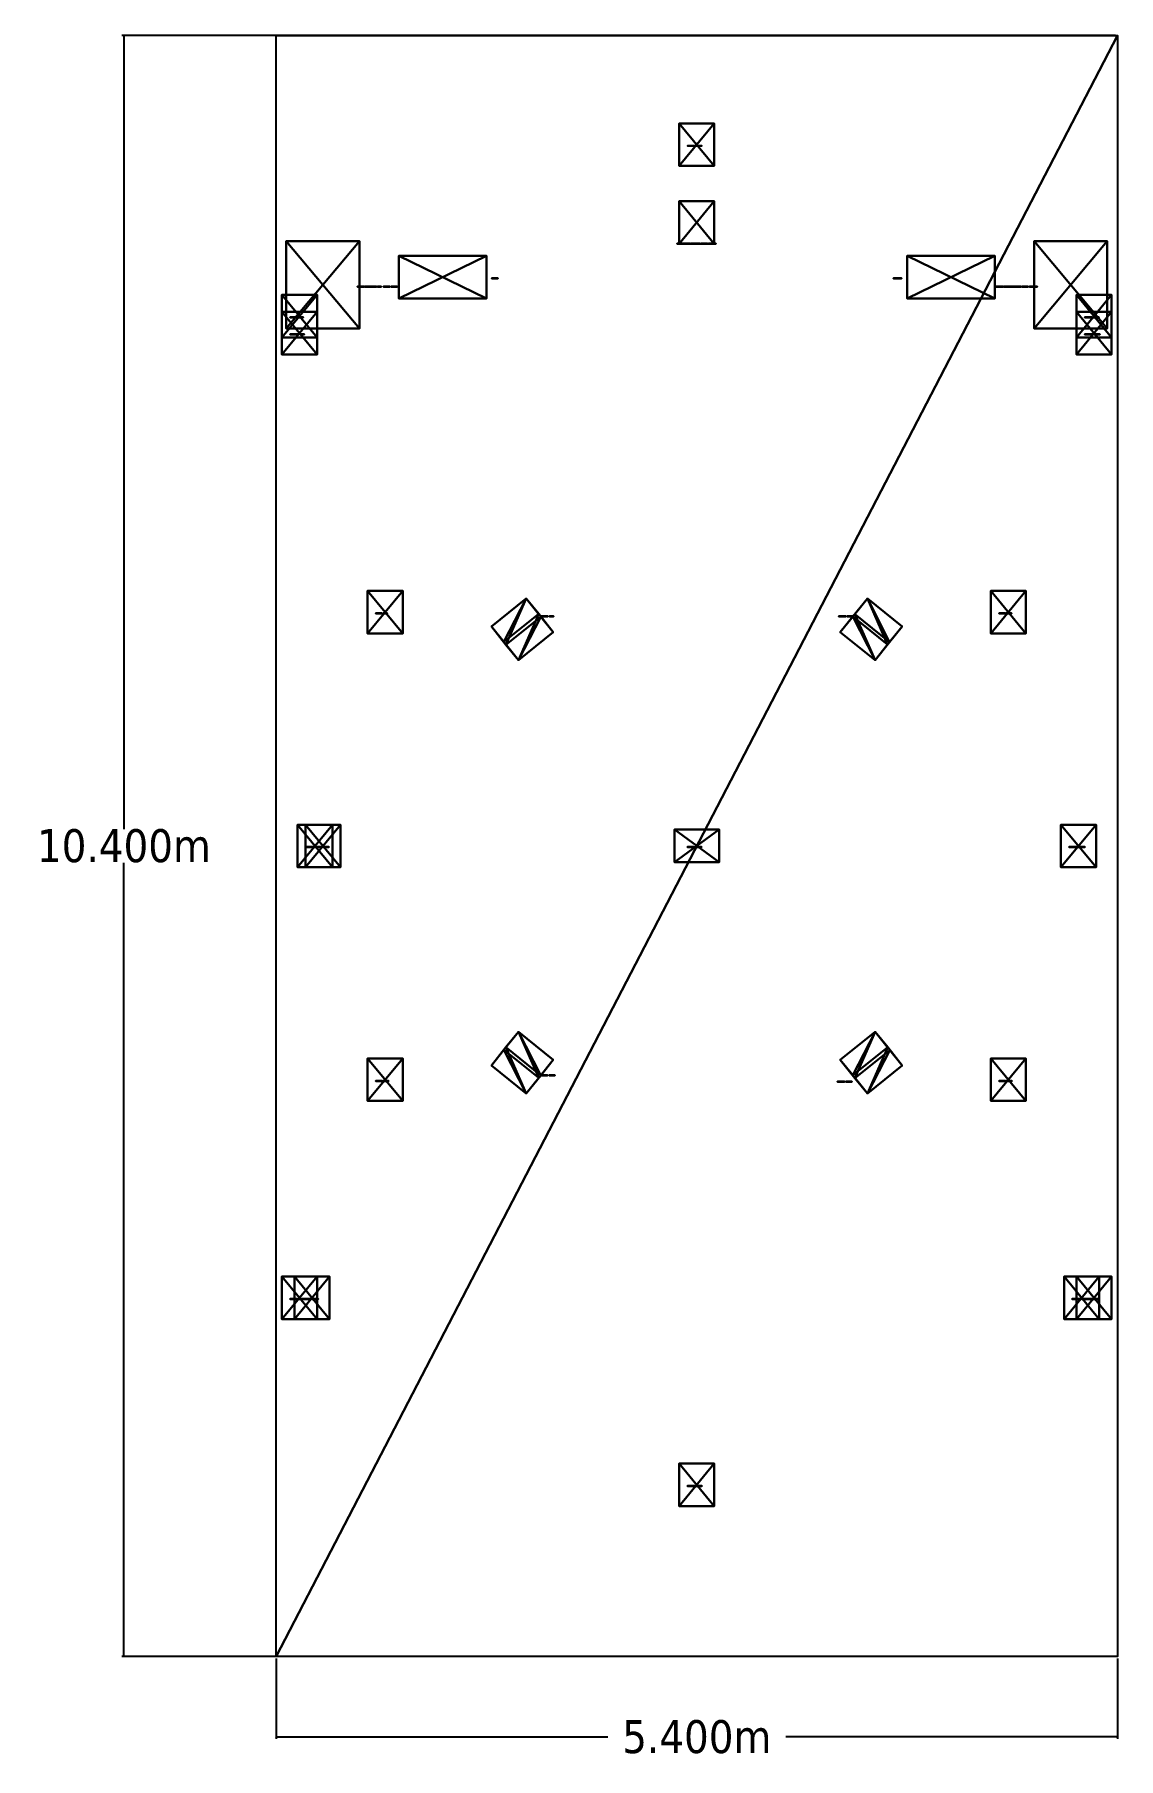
# Model space of a CAD drawing. Extents: x -4.3 to 2.7, y -5.9 to 5.2.
import ezdxf

# ---------------------------------------------------------------- set-up
doc = ezdxf.new("R2010")
doc.units = 0
doc.header["$LTSCALE"] = 0.0254
doc.layers.get('0').update_dxf_attribs({"linetype": 'CONTINUOUS'})
doc.layers.get('DEFPOINTS').update_dxf_attribs({"linetype": 'CONTINUOUS'})
for name, color, linetype in [('ATMOSC', 190, 'CONTINUOUS'), ('C__CROWN_', 22, 'CONTINUOUS'), ('H__HIGH_', 144, 'CONTINUOUS'), ('L__LOW_', 36, 'CONTINUOUS'), ('M__MIDDLE_', 32, 'CONTINUOUS'), ('ROOM', 252, 'CONTINUOUS'), ('STEREO__FOH_', 134, 'CONTINUOUS'), ('SUBS__SUBWOOFERS_', 34, 'CONTINUOUS')]:
    doc.layers.add(name, color=color, linetype=linetype)
doc.styles.add('TAHOMA', font='')
doc.styles.get('TAHOMA').set_extended_font_data('Tahoma')
doc.dimstyles.new('DIMSTYLE1', dxfattribs={"dimtxt": 0.211521, "dimasz": 0.0127, "dimexe": 0.0127, "dimexo": 0.0127, "dimgap": 0.00254, "dimtad": 0, "dimtih": 1, "dimtoh": 1, "dimdec": 3, "dimzin": 0, "dimtxsty": 'TAHOMA', "dimblk": 'ARCHTICK', "dimcen": 0.09, "dimazin": 3, "dimtfac": 1, "dimtdec": 4, "dimtofl": 0, "dimtmove": 0, "dimatfit": 3, "dimtolj": 1, "dimtzin": 0})

msp = doc.modelspace()

# ---------------------------------------------------------------- blocks, each defined once
blk = doc.blocks.new('GROUPE58_1')
at = {"color": 0}
for p, q in [((0, 0), (0, 0.055)), ((0, 0.055), (0.011, 0.055)), ((0, 0, 0.002), (0, 0.055, 0.002)), ((0, 0.055, 0.002), (0.011, 0.055, 0.002)), ((0, 0), (0, 0.055)), ((0, 0, 0.002), (0, 0.055, 0.002)), ((0, 0.055), (0, 0.055, 0.002)), ((0, 0.055), (0.011, 0.055)), ((0, 0.055), (0, 0.055, 0.002)), ((0, 0.055, 0.002), (0.011, 0.055, 0.002)), ((0.039, 0), (0, 0)), ((0.039, 0, 0.002), (0, 0, 0.002)), ((0, 0), (0, 0, 0.002)), ((0.039, 0), (0, 0)), ((0.039, 0, 0.002), (0, 0, 0.002)), ((0, 0), (0, 0, 0.002)), ((0.011, 0.055), (0.011, 0.009)), ((0.011, 0.055, 0.002), (0.011, 0.009, 0.002)), ((0.011, 0.055), (0.011, 0.055, 0.002)), ((0.011, 0.055), (0.011, 0.009)), ((0.011, 0.055), (0.011, 0.055, 0.002)), ((0.011, 0.055, 0.002), (0.011, 0.009, 0.002)), ((0.011, 0.009), (0.039, 0.009)), ((0.011, 0.009, 0.002), (0.039, 0.009, 0.002)), ((0.011, 0.009), (0.011, 0.009, 0.002)), ((0.011, 0.009), (0.039, 0.009)), ((0.011, 0.009), (0.011, 0.009, 0.002)), ((0.011, 0.009, 0.002), (0.039, 0.009, 0.002)), ((0.039, 0.009), (0.039, 0)), ((0.039, 0.009, 0.002), (0.039, 0, 0.002)), ((0.039, 0.009), (0.039, 0.009, 0.002)), ((0.039, 0.009), (0.039, 0)), ((0.039, 0.009), (0.039, 0.009, 0.002)), ((0.039, 0.009, 0.002), (0.039, 0, 0.002)), ((0.039, 0), (0.039, 0, 0.002)), ((0.039, 0), (0.039, 0, 0.002))]:
    blk.add_line(p, q, dxfattribs=at)
at = {"color": 28}
mesh = blk.add_polyface(dxfattribs=at)
corners = [(0.011, 0.055), (0, 0), (0, 0.055), (0.011, 0.009), (0.039, 0), (0.039, 0.009)]
mesh.append_faces([[corners[k] for k in face] for face in [(0, 1, 2), (4, 3, 5)]], dxfattribs={"vtx0": -1, "color": 28})
mesh.append_faces([[corners[k] for k in face] for face in [(1, 3, 4)]], dxfattribs={"vtx0": -1, "vtx1": -1, "color": 28})
mesh.append_faces([[corners[k] for k in face] for face in [(1, 0, 3)]], dxfattribs={"vtx0": -1, "vtx2": -1, "color": 28})
mesh = blk.add_polyface(dxfattribs=at)
corners = [(0, 0, 0.002), (0.011, 0.009, 0.002), (0, 0.055, 0.002), (0.039, 0, 0.002), (0.039, 0.009, 0.002), (0.011, 0.055, 0.002)]
mesh.append_faces([[corners[k] for k in face] for face in [(1, 3, 4)]], dxfattribs={"vtx0": -1, "color": 28})
mesh.append_faces([[corners[k] for k in face] for face in [(0, 1, 2)]], dxfattribs={"vtx0": -1, "vtx1": -1, "color": 28})
mesh.append_faces([[corners[k] for k in face] for face in [(1, 0, 3)]], dxfattribs={"vtx0": -1, "vtx2": -1, "color": 28})
mesh.append_faces([[corners[k] for k in face] for face in [(5, 2, 1)]], dxfattribs={"vtx1": -1, "color": 28})
mesh = blk.add_polyface(dxfattribs=at)
corners = [(0, 0.055, 0.002), (0, 0), (0, 0, 0.002), (0, 0.055)]
mesh.append_faces([[corners[k] for k in face] for face in [(0, 1, 2), (1, 0, 3)]], dxfattribs={"vtx0": -1, "color": 28})
mesh = blk.add_polyface(dxfattribs=at)
corners = [(0, 0.055, 0.002), (0.011, 0.055), (0, 0.055), (0.011, 0.055, 0.002)]
mesh.append_faces([[corners[k] for k in face] for face in [(0, 1, 2), (1, 0, 3)]], dxfattribs={"vtx0": -1, "color": 28})
mesh = blk.add_polyface(dxfattribs=at)
corners = [(0.039, 0, 0.002), (0, 0), (0.039, 0), (0, 0, 0.002)]
mesh.append_faces([[corners[k] for k in face] for face in [(0, 1, 2), (1, 0, 3)]], dxfattribs={"vtx0": -1, "color": 28})
mesh = blk.add_polyface(dxfattribs=at)
corners = [(0.011, 0.055), (0.011, 0.009, 0.002), (0.011, 0.009), (0.011, 0.055, 0.002)]
mesh.append_faces([[corners[k] for k in face] for face in [(0, 1, 2), (1, 0, 3)]], dxfattribs={"vtx0": -1, "color": 28})
mesh = blk.add_polyface(dxfattribs=at)
corners = [(0.011, 0.009, 0.002), (0.039, 0.009), (0.011, 0.009), (0.039, 0.009, 0.002)]
mesh.append_faces([[corners[k] for k in face] for face in [(0, 1, 2), (1, 0, 3)]], dxfattribs={"vtx0": -1, "color": 28})
mesh = blk.add_polyface(dxfattribs=at)
corners = [(0.039, 0.009), (0.039, 0, 0.002), (0.039, 0), (0.039, 0.009, 0.002)]
mesh.append_faces([[corners[k] for k in face] for face in [(0, 1, 2), (1, 0, 3)]], dxfattribs={"vtx0": -1, "color": 28})
blk = doc.blocks.new('GROUPE59_1')
at = {"color": 0}
for p, q in [((0, 0), (0, 0.055)), ((0, 0, 0.002), (0, 0.055, 0.002)), ((0, 0), (0, 0.055)), ((0, 0, 0.002), (0, 0.055, 0.002)), ((0, 0.055), (0, 0.055, 0.002)), ((0, 0.055), (0, 0.055, 0.002)), ((0.011, 0), (0, 0)), ((0.011, 0, 0.002), (0, 0, 0.002)), ((0, 0), (0, 0, 0.002)), ((0.011, 0), (0, 0)), ((0.011, 0, 0.002), (0, 0, 0.002)), ((0, 0), (0, 0, 0.002)), ((0.011, 0.046), (0.011, 0.032)), ((0.011, 0.046, 0.002), (0.011, 0.032, 0.002)), ((0.011, 0.046), (0.011, 0.046, 0.002)), ((0.011, 0.046), (0.011, 0.032)), ((0.011, 0.046), (0.011, 0.046, 0.002)), ((0.011, 0.046, 0.002), (0.011, 0.032, 0.002)), ((0.011, 0.032), (0.011, 0.032, 0.002)), ((0.011, 0.032), (0.011, 0.032, 0.002)), ((0.011, 0.023), (0.011, 0)), ((0.011, 0.023, 0.002), (0.011, 0, 0.002)), ((0.011, 0.023), (0.011, 0.023, 0.002)), ((0.011, 0.023), (0.011, 0)), ((0.011, 0.023), (0.011, 0.023, 0.002)), ((0.011, 0.023, 0.002), (0.011, 0, 0.002)), ((0.011, 0), (0.011, 0, 0.002)), ((0.011, 0), (0.011, 0, 0.002)), ((0.013, 0.023), (0.013, 0.023, 0.002)), ((0.013, 0.023), (0.013, 0.023, 0.002)), ((0.019, 0.032), (0.019, 0.032, 0.002)), ((0.019, 0.032), (0.019, 0.032, 0.002)), ((0.019, 0.022), (0.019, 0.022, 0.002)), ((0.019, 0.022), (0.019, 0.022, 0.002)), ((0.02, 0.046), (0.02, 0.046, 0.002)), ((0.02, 0.046), (0.02, 0.046, 0.002)), ((0.022, 0.02), (0.022, 0.02, 0.002)), ((0.022, 0.02), (0.022, 0.02, 0.002)), ((0.024, 0.055), (0.024, 0.055, 0.002)), ((0.024, 0.055), (0.024, 0.055, 0.002)), ((0.026, 0.032), (0.026, 0.032, 0.002)), ((0.026, 0.032), (0.026, 0.032, 0.002)), ((0.028, 0.046), (0.028, 0.046, 0.002)), ((0.028, 0.046), (0.028, 0.046, 0.002)), ((0.028, 0.012), (0.028, 0.012, 0.002)), ((0.028, 0.012), (0.028, 0.012, 0.002)), ((0.029, 0.033), (0.029, 0.033, 0.002)), ((0.029, 0.033), (0.029, 0.033, 0.002)), ((0.03, 0.045), (0.03, 0.045, 0.002)), ((0.03, 0.045), (0.03, 0.045, 0.002)), ((0.031, 0.055), (0.031, 0.055, 0.002)), ((0.031, 0.055), (0.031, 0.055, 0.002)), ((0.031, 0.034), (0.031, 0.034, 0.002)), ((0.031, 0.034), (0.031, 0.034, 0.002)), ((0.031, 0.024), (0.031, 0.024, 0.002)), ((0.031, 0.024), (0.031, 0.024, 0.002)), ((0.032, 0.044), (0.032, 0.044, 0.002)), ((0.032, 0.044), (0.032, 0.044, 0.002)), ((0.033, 0.042), (0.033, 0.042, 0.002)), ((0.033, 0.042), (0.033, 0.042, 0.002)), ((0.033, 0.037), (0.033, 0.037, 0.002)), ((0.033, 0.037), (0.033, 0.037, 0.002)), ((0.033, 0.035), (0.033, 0.035, 0.002)), ((0.033, 0.035), (0.033, 0.035, 0.002)), ((0.034, 0.039), (0.034, 0.039, 0.002)), ((0.034, 0.039), (0.034, 0.039, 0.002)), ((0.034, 0.022), (0.034, 0.022, 0.002)), ((0.034, 0.022), (0.034, 0.022, 0.002)), ((0.036, 0.054), (0.036, 0.054, 0.002)), ((0.036, 0.054), (0.036, 0.054, 0.002)), ((0.05, 0), (0.036, 0)), ((0.05, 0, 0.002), (0.036, 0, 0.002)), ((0.05, 0), (0.036, 0)), ((0.05, 0, 0.002), (0.036, 0, 0.002)), ((0.036, 0), (0.036, 0, 0.002)), ((0.036, 0), (0.036, 0, 0.002)), ((0.037, 0.026), (0.037, 0.026, 0.002)), ((0.037, 0.026), (0.037, 0.026, 0.002)), ((0.037, 0.02), (0.037, 0.02, 0.002)), ((0.037, 0.02), (0.037, 0.02, 0.002)), ((0.04, 0.052), (0.04, 0.052, 0.002)), ((0.04, 0.052), (0.04, 0.052, 0.002)), ((0.04, 0.028), (0.04, 0.028, 0.002)), ((0.04, 0.028), (0.04, 0.028, 0.002)), ((0.042, 0.03), (0.042, 0.03, 0.002)), ((0.042, 0.03), (0.042, 0.03, 0.002)), ((0.043, 0.049), (0.043, 0.049, 0.002)), ((0.043, 0.049), (0.043, 0.049, 0.002)), ((0.043, 0.032), (0.043, 0.032, 0.002)), ((0.043, 0.032), (0.043, 0.032, 0.002)), ((0.043, 0.011), (0.043, 0.011, 0.002)), ((0.043, 0.011), (0.043, 0.011, 0.002)), ((0.044, 0.034), (0.044, 0.034, 0.002)), ((0.044, 0.034), (0.044, 0.034, 0.002)), ((0.045, 0.044), (0.045, 0.044, 0.002)), ((0.045, 0.044), (0.045, 0.044, 0.002)), ((0.045, 0.04), (0.045, 0.04, 0.002)), ((0.045, 0.04), (0.045, 0.04, 0.002)), ((0.05, 0), (0.05, 0, 0.002)), ((0.05, 0), (0.05, 0, 0.002))]:
    blk.add_line(p, q, dxfattribs=at)
at = {"color": 28}
mesh = blk.add_polyface(dxfattribs=at)
corners = [(0, 0.055), (0.011, 0.046), (0, 0), (0.024, 0.055), (0.02, 0.046), (0.028, 0.046), (0.031, 0.055), (0.03, 0.045), (0.032, 0.044), (0.036, 0.054), (0.033, 0.042), (0.034, 0.039), (0.031, 0.034), (0.031, 0.024), (0.029, 0.033), (0.037, 0.026), (0.033, 0.035), (0.033, 0.037), (0.04, 0.052), (0.04, 0.028), (0.042, 0.03), (0.043, 0.049), (0.043, 0.032), (0.045, 0.044), (0.044, 0.034), (0.045, 0.04), (0.019, 0.032), (0.011, 0.023), (0.011, 0.032), (0.013, 0.023), (0.019, 0.022), (0.022, 0.02), (0.026, 0.032), (0.028, 0.012), (0.036, 0), (0.034, 0.022), (0.037, 0.02), (0.05, 0), (0.043, 0.011), (0.011, 0)]
mesh.append_faces([[corners[k] for k in face] for face in [(24, 23, 25), (37, 36, 38)]], dxfattribs={"vtx0": -1, "color": 28})
mesh.append_faces([[corners[k] for k in face] for face in [(0, 1, 2), (1, 3, 4), (4, 3, 5), (5, 6, 7), (7, 6, 8), (8, 9, 10), (10, 9, 11), (12, 13, 14), (13, 12, 15), (15, 18, 19), (19, 18, 20), (20, 21, 22), (22, 23, 24), (26, 27, 28), (27, 26, 29), (29, 26, 30), (30, 26, 31), (31, 32, 33), (33, 13, 34), (34, 36, 37), (39, 28, 27)]], dxfattribs={"vtx0": -1, "vtx1": -1, "color": 28})
mesh.append_faces([[corners[k] for k in face] for face in [(15, 11, 9), (33, 14, 13)]], dxfattribs={"vtx0": -1, "vtx1": -1, "vtx2": -1, "color": 28})
mesh.append_faces([[corners[k] for k in face] for face in [(1, 0, 3), (5, 3, 6), (8, 6, 9), (15, 12, 16), (15, 16, 17), (15, 17, 11), (15, 9, 18), (20, 18, 21), (22, 21, 23), (31, 26, 32), (33, 32, 14), (34, 13, 35), (34, 35, 36), (1, 39, 2), (39, 1, 28)]], dxfattribs={"vtx0": -1, "vtx2": -1, "color": 28})
mesh = blk.add_polyface(dxfattribs=at)
corners = [(0.013, 0.023, 0.002), (0.011, 0.032, 0.002), (0.011, 0.023, 0.002), (0.019, 0.032, 0.002), (0.019, 0.022, 0.002), (0.022, 0.02, 0.002), (0.026, 0.032, 0.002), (0.028, 0.012, 0.002), (0.029, 0.033, 0.002), (0.031, 0.024, 0.002), (0.036, 0, 0.002), (0.034, 0.022, 0.002), (0.037, 0.02, 0.002), (0.05, 0, 0.002), (0.043, 0.011, 0.002), (0.031, 0.034, 0.002), (0.037, 0.026, 0.002), (0.033, 0.035, 0.002), (0.033, 0.037, 0.002), (0.034, 0.039, 0.002), (0.036, 0.054, 0.002), (0.04, 0.052, 0.002), (0.04, 0.028, 0.002), (0.042, 0.03, 0.002), (0.043, 0.049, 0.002), (0.043, 0.032, 0.002), (0.045, 0.044, 0.002), (0.044, 0.034, 0.002), (0.045, 0.04, 0.002), (0.011, 0, 0.002), (0, 0.055, 0.002), (0, 0, 0.002), (0.011, 0.046, 0.002), (0.024, 0.055, 0.002), (0.02, 0.046, 0.002), (0.028, 0.046, 0.002), (0.031, 0.055, 0.002), (0.03, 0.045, 0.002), (0.032, 0.044, 0.002), (0.033, 0.042, 0.002)]
mesh.append_faces([[corners[k] for k in face] for face in [(12, 13, 14), (26, 27, 28), (29, 30, 31)]], dxfattribs={"vtx0": -1, "color": 28})
mesh.append_faces([[corners[k] for k in face] for face in [(0, 1, 2), (1, 0, 3), (3, 5, 6), (6, 7, 8), (9, 10, 11), (11, 10, 12), (15, 16, 17), (17, 16, 18), (18, 16, 19), (20, 16, 21), (21, 23, 24), (24, 25, 26), (30, 32, 33), (32, 2, 1), (33, 35, 36), (36, 38, 20)]], dxfattribs={"vtx0": -1, "vtx1": -1, "color": 28})
mesh.append_faces([[corners[k] for k in face] for face in [(8, 7, 9), (19, 16, 20), (30, 29, 32)]], dxfattribs={"vtx0": -1, "vtx1": -1, "vtx2": -1, "color": 28})
mesh.append_faces([[corners[k] for k in face] for face in [(3, 0, 4), (3, 4, 5), (6, 5, 7), (9, 7, 10), (12, 10, 13), (9, 15, 8), (15, 9, 16), (21, 16, 22), (21, 22, 23), (24, 23, 25), (26, 25, 27), (32, 29, 2), (33, 32, 34), (33, 34, 35), (36, 35, 37), (36, 37, 38), (20, 38, 39), (20, 39, 19)]], dxfattribs={"vtx0": -1, "vtx2": -1, "color": 28})
mesh = blk.add_polyface(dxfattribs=at)
corners = [(0, 0.055, 0.002), (0, 0), (0, 0, 0.002), (0, 0.055)]
mesh.append_faces([[corners[k] for k in face] for face in [(0, 1, 2), (1, 0, 3)]], dxfattribs={"vtx0": -1, "color": 28})
mesh = blk.add_polyface(dxfattribs=at)
corners = [(0, 0.055, 0.002), (0.024, 0.055), (0, 0.055), (0.024, 0.055, 0.002)]
mesh.append_faces([[corners[k] for k in face] for face in [(0, 1, 2), (1, 0, 3)]], dxfattribs={"vtx0": -1, "color": 28})
mesh = blk.add_polyface(dxfattribs=at)
corners = [(0.011, 0, 0.002), (0, 0), (0.011, 0), (0, 0, 0.002)]
mesh.append_faces([[corners[k] for k in face] for face in [(0, 1, 2), (1, 0, 3)]], dxfattribs={"vtx0": -1, "color": 28})
mesh = blk.add_polyface(dxfattribs=at)
corners = [(0.02, 0.046, 0.002), (0.011, 0.046), (0.02, 0.046), (0.011, 0.046, 0.002)]
mesh.append_faces([[corners[k] for k in face] for face in [(0, 1, 2), (1, 0, 3)]], dxfattribs={"vtx0": -1, "color": 28})
mesh = blk.add_polyface(dxfattribs=at)
corners = [(0.011, 0.046), (0.011, 0.032, 0.002), (0.011, 0.032), (0.011, 0.046, 0.002)]
mesh.append_faces([[corners[k] for k in face] for face in [(0, 1, 2), (1, 0, 3)]], dxfattribs={"vtx0": -1, "color": 28})
mesh = blk.add_polyface(dxfattribs=at)
corners = [(0.011, 0.032, 0.002), (0.019, 0.032), (0.011, 0.032), (0.019, 0.032, 0.002)]
mesh.append_faces([[corners[k] for k in face] for face in [(0, 1, 2), (1, 0, 3)]], dxfattribs={"vtx0": -1, "color": 28})
mesh = blk.add_polyface(dxfattribs=at)
corners = [(0.013, 0.023, 0.002), (0.011, 0.023), (0.013, 0.023), (0.011, 0.023, 0.002)]
mesh.append_faces([[corners[k] for k in face] for face in [(0, 1, 2), (1, 0, 3)]], dxfattribs={"vtx0": -1, "color": 28})
mesh = blk.add_polyface(dxfattribs=at)
corners = [(0.011, 0.023), (0.011, 0, 0.002), (0.011, 0), (0.011, 0.023, 0.002)]
mesh.append_faces([[corners[k] for k in face] for face in [(0, 1, 2), (1, 0, 3)]], dxfattribs={"vtx0": -1, "color": 28})
mesh = blk.add_polyface(dxfattribs=at)
corners = [(0.019, 0.022, 0.002), (0.013, 0.023), (0.019, 0.022), (0.013, 0.023, 0.002)]
mesh.append_faces([[corners[k] for k in face] for face in [(0, 1, 2), (1, 0, 3)]], dxfattribs={"vtx0": -1, "color": 28})
mesh = blk.add_polyface(dxfattribs=at)
corners = [(0.019, 0.032, 0.002), (0.026, 0.032), (0.019, 0.032), (0.026, 0.032, 0.002)]
mesh.append_faces([[corners[k] for k in face] for face in [(0, 1, 2), (1, 0, 3)]], dxfattribs={"vtx0": -1, "color": 28})
mesh = blk.add_polyface(dxfattribs=at)
corners = [(0.022, 0.02, 0.002), (0.019, 0.022), (0.022, 0.02), (0.019, 0.022, 0.002)]
mesh.append_faces([[corners[k] for k in face] for face in [(0, 1, 2), (1, 0, 3)]], dxfattribs={"vtx0": -1, "color": 28})
mesh = blk.add_polyface(dxfattribs=at)
corners = [(0.028, 0.046, 0.002), (0.02, 0.046), (0.028, 0.046), (0.02, 0.046, 0.002)]
mesh.append_faces([[corners[k] for k in face] for face in [(0, 1, 2), (1, 0, 3)]], dxfattribs={"vtx0": -1, "color": 28})
mesh = blk.add_polyface(dxfattribs=at)
corners = [(0.022, 0.02, 0.002), (0.028, 0.012), (0.028, 0.012, 0.002), (0.022, 0.02)]
mesh.append_faces([[corners[k] for k in face] for face in [(0, 1, 2), (1, 0, 3)]], dxfattribs={"vtx0": -1, "color": 28})
mesh = blk.add_polyface(dxfattribs=at)
corners = [(0.024, 0.055, 0.002), (0.031, 0.055), (0.024, 0.055), (0.031, 0.055, 0.002)]
mesh.append_faces([[corners[k] for k in face] for face in [(0, 1, 2), (1, 0, 3)]], dxfattribs={"vtx0": -1, "color": 28})
mesh = blk.add_polyface(dxfattribs=at)
corners = [(0.026, 0.032, 0.002), (0.029, 0.033), (0.026, 0.032), (0.029, 0.033, 0.002)]
mesh.append_faces([[corners[k] for k in face] for face in [(0, 1, 2), (1, 0, 3)]], dxfattribs={"vtx0": -1, "color": 28})
mesh = blk.add_polyface(dxfattribs=at)
corners = [(0.03, 0.045, 0.002), (0.028, 0.046), (0.03, 0.045), (0.028, 0.046, 0.002)]
mesh.append_faces([[corners[k] for k in face] for face in [(0, 1, 2), (1, 0, 3)]], dxfattribs={"vtx0": -1, "color": 28})
mesh = blk.add_polyface(dxfattribs=at)
corners = [(0.028, 0.012, 0.002), (0.036, 0), (0.036, 0, 0.002), (0.028, 0.012)]
mesh.append_faces([[corners[k] for k in face] for face in [(0, 1, 2), (1, 0, 3)]], dxfattribs={"vtx0": -1, "color": 28})
mesh = blk.add_polyface(dxfattribs=at)
corners = [(0.029, 0.033, 0.002), (0.031, 0.034), (0.029, 0.033), (0.031, 0.034, 0.002)]
mesh.append_faces([[corners[k] for k in face] for face in [(0, 1, 2), (1, 0, 3)]], dxfattribs={"vtx0": -1, "color": 28})
mesh = blk.add_polyface(dxfattribs=at)
corners = [(0.032, 0.044, 0.002), (0.03, 0.045), (0.032, 0.044), (0.03, 0.045, 0.002)]
mesh.append_faces([[corners[k] for k in face] for face in [(0, 1, 2), (1, 0, 3)]], dxfattribs={"vtx0": -1, "color": 28})
mesh = blk.add_polyface(dxfattribs=at)
corners = [(0.031, 0.055, 0.002), (0.036, 0.054), (0.031, 0.055), (0.036, 0.054, 0.002)]
mesh.append_faces([[corners[k] for k in face] for face in [(0, 1, 2), (1, 0, 3)]], dxfattribs={"vtx0": -1, "color": 28})
mesh = blk.add_polyface(dxfattribs=at)
corners = [(0.033, 0.035, 0.002), (0.031, 0.034), (0.031, 0.034, 0.002), (0.033, 0.035)]
mesh.append_faces([[corners[k] for k in face] for face in [(0, 1, 2), (1, 0, 3)]], dxfattribs={"vtx0": -1, "color": 28})
mesh = blk.add_polyface(dxfattribs=at)
corners = [(0.037, 0.026, 0.002), (0.031, 0.024), (0.037, 0.026), (0.031, 0.024, 0.002)]
mesh.append_faces([[corners[k] for k in face] for face in [(0, 1, 2), (1, 0, 3)]], dxfattribs={"vtx0": -1, "color": 28})
mesh = blk.add_polyface(dxfattribs=at)
corners = [(0.031, 0.024, 0.002), (0.034, 0.022), (0.031, 0.024), (0.034, 0.022, 0.002)]
mesh.append_faces([[corners[k] for k in face] for face in [(0, 1, 2), (1, 0, 3)]], dxfattribs={"vtx0": -1, "color": 28})
mesh = blk.add_polyface(dxfattribs=at)
corners = [(0.032, 0.044, 0.002), (0.033, 0.042), (0.033, 0.042, 0.002), (0.032, 0.044)]
mesh.append_faces([[corners[k] for k in face] for face in [(0, 1, 2), (1, 0, 3)]], dxfattribs={"vtx0": -1, "color": 28})
mesh = blk.add_polyface(dxfattribs=at)
corners = [(0.033, 0.042, 0.002), (0.034, 0.039), (0.034, 0.039, 0.002), (0.033, 0.042)]
mesh.append_faces([[corners[k] for k in face] for face in [(0, 1, 2), (1, 0, 3)]], dxfattribs={"vtx0": -1, "color": 28})
mesh = blk.add_polyface(dxfattribs=at)
corners = [(0.034, 0.039, 0.002), (0.033, 0.037), (0.033, 0.037, 0.002), (0.034, 0.039)]
mesh.append_faces([[corners[k] for k in face] for face in [(0, 1, 2), (1, 0, 3)]], dxfattribs={"vtx0": -1, "color": 28})
mesh = blk.add_polyface(dxfattribs=at)
corners = [(0.033, 0.037, 0.002), (0.033, 0.035), (0.033, 0.035, 0.002), (0.033, 0.037)]
mesh.append_faces([[corners[k] for k in face] for face in [(0, 1, 2), (1, 0, 3)]], dxfattribs={"vtx0": -1, "color": 28})
mesh = blk.add_polyface(dxfattribs=at)
corners = [(0.034, 0.022, 0.002), (0.037, 0.02), (0.034, 0.022), (0.037, 0.02, 0.002)]
mesh.append_faces([[corners[k] for k in face] for face in [(0, 1, 2), (1, 0, 3)]], dxfattribs={"vtx0": -1, "color": 28})
mesh = blk.add_polyface(dxfattribs=at)
corners = [(0.036, 0.054, 0.002), (0.04, 0.052), (0.036, 0.054), (0.04, 0.052, 0.002)]
mesh.append_faces([[corners[k] for k in face] for face in [(0, 1, 2), (1, 0, 3)]], dxfattribs={"vtx0": -1, "color": 28})
mesh = blk.add_polyface(dxfattribs=at)
corners = [(0.05, 0, 0.002), (0.036, 0), (0.05, 0), (0.036, 0, 0.002)]
mesh.append_faces([[corners[k] for k in face] for face in [(0, 1, 2), (1, 0, 3)]], dxfattribs={"vtx0": -1, "color": 28})
mesh = blk.add_polyface(dxfattribs=at)
corners = [(0.04, 0.028, 0.002), (0.037, 0.026), (0.04, 0.028), (0.037, 0.026, 0.002)]
mesh.append_faces([[corners[k] for k in face] for face in [(0, 1, 2), (1, 0, 3)]], dxfattribs={"vtx0": -1, "color": 28})
mesh = blk.add_polyface(dxfattribs=at)
corners = [(0.037, 0.02), (0.043, 0.011, 0.002), (0.043, 0.011), (0.037, 0.02, 0.002)]
mesh.append_faces([[corners[k] for k in face] for face in [(0, 1, 2), (1, 0, 3)]], dxfattribs={"vtx0": -1, "color": 28})
mesh = blk.add_polyface(dxfattribs=at)
corners = [(0.04, 0.052), (0.043, 0.049, 0.002), (0.043, 0.049), (0.04, 0.052, 0.002)]
mesh.append_faces([[corners[k] for k in face] for face in [(0, 1, 2), (1, 0, 3)]], dxfattribs={"vtx0": -1, "color": 28})
mesh = blk.add_polyface(dxfattribs=at)
corners = [(0.042, 0.03, 0.002), (0.04, 0.028), (0.042, 0.03), (0.04, 0.028, 0.002)]
mesh.append_faces([[corners[k] for k in face] for face in [(0, 1, 2), (1, 0, 3)]], dxfattribs={"vtx0": -1, "color": 28})
mesh = blk.add_polyface(dxfattribs=at)
corners = [(0.043, 0.032), (0.042, 0.03, 0.002), (0.042, 0.03), (0.043, 0.032, 0.002)]
mesh.append_faces([[corners[k] for k in face] for face in [(0, 1, 2), (1, 0, 3)]], dxfattribs={"vtx0": -1, "color": 28})
mesh = blk.add_polyface(dxfattribs=at)
corners = [(0.043, 0.049), (0.045, 0.044, 0.002), (0.045, 0.044), (0.043, 0.049, 0.002)]
mesh.append_faces([[corners[k] for k in face] for face in [(0, 1, 2), (1, 0, 3)]], dxfattribs={"vtx0": -1, "color": 28})
mesh = blk.add_polyface(dxfattribs=at)
corners = [(0.044, 0.034), (0.043, 0.032, 0.002), (0.043, 0.032), (0.044, 0.034, 0.002)]
mesh.append_faces([[corners[k] for k in face] for face in [(0, 1, 2), (1, 0, 3)]], dxfattribs={"vtx0": -1, "color": 28})
mesh = blk.add_polyface(dxfattribs=at)
corners = [(0.043, 0.011), (0.05, 0, 0.002), (0.05, 0), (0.043, 0.011, 0.002)]
mesh.append_faces([[corners[k] for k in face] for face in [(0, 1, 2), (1, 0, 3)]], dxfattribs={"vtx0": -1, "color": 28})
mesh = blk.add_polyface(dxfattribs=at)
corners = [(0.045, 0.04), (0.044, 0.034, 0.002), (0.044, 0.034), (0.045, 0.04, 0.002)]
mesh.append_faces([[corners[k] for k in face] for face in [(0, 1, 2), (1, 0, 3)]], dxfattribs={"vtx0": -1, "color": 28})
mesh = blk.add_polyface(dxfattribs=at)
corners = [(0.045, 0.044), (0.045, 0.04, 0.002), (0.045, 0.04), (0.045, 0.044, 0.002)]
mesh.append_faces([[corners[k] for k in face] for face in [(0, 1, 2), (1, 0, 3)]], dxfattribs={"vtx0": -1, "color": 28})
blk = doc.blocks.new('GROUPE60_1')
at = {"color": 0}
for p, q in [((0, 0.034), (0, 0.034, 0.002)), ((0, 0.034), (0, 0.034, 0.002)), ((0, 0.027), (0, 0.027, 0.002)), ((0, 0.027), (0, 0.027, 0.002)), ((0, 0.021), (0, 0.021, 0.002)), ((0, 0.021), (0, 0.021, 0.002)), ((0.002, 0.039), (0.002, 0.039, 0.002)), ((0.002, 0.039), (0.002, 0.039, 0.002)), ((0.002, 0.016), (0.002, 0.016, 0.002)), ((0.002, 0.016), (0.002, 0.016, 0.002)), ((0.004, 0.044), (0.004, 0.044, 0.002)), ((0.004, 0.044), (0.004, 0.044, 0.002)), ((0.004, 0.011), (0.004, 0.011, 0.002)), ((0.004, 0.011), (0.004, 0.011, 0.002)), ((0.007, 0.049), (0.007, 0.049, 0.002)), ((0.007, 0.049), (0.007, 0.049, 0.002)), ((0.007, 0.007), (0.007, 0.007, 0.002)), ((0.007, 0.007), (0.007, 0.007, 0.002)), ((0.011, 0.052), (0.011, 0.052, 0.002)), ((0.011, 0.052), (0.011, 0.052, 0.002)), ((0.011, 0.003), (0.011, 0.003, 0.002)), ((0.011, 0.003), (0.011, 0.003, 0.002)), ((0.012, 0.037), (0.012, 0.037, 0.002)), ((0.012, 0.037), (0.012, 0.037, 0.002)), ((0.012, 0.033), (0.012, 0.033, 0.002)), ((0.012, 0.033), (0.012, 0.033, 0.002)), ((0.012, 0.028), (0.012, 0.028, 0.002)), ((0.012, 0.028), (0.012, 0.028, 0.002)), ((0.012, 0.023), (0.012, 0.023, 0.002)), ((0.012, 0.023), (0.012, 0.023, 0.002)), ((0.012, 0.019), (0.012, 0.019, 0.002)), ((0.012, 0.019), (0.012, 0.019, 0.002)), ((0.014, 0.04), (0.014, 0.04, 0.002)), ((0.014, 0.04), (0.014, 0.04, 0.002)), ((0.014, 0.016), (0.014, 0.016, 0.002)), ((0.014, 0.016), (0.014, 0.016, 0.002)), ((0.015, 0.054), (0.015, 0.054, 0.002)), ((0.015, 0.054), (0.015, 0.054, 0.002)), ((0.015, 0.042), (0.015, 0.042, 0.002)), ((0.015, 0.042), (0.015, 0.042, 0.002)), ((0.015, 0.013), (0.015, 0.013, 0.002)), ((0.015, 0.013), (0.015, 0.013, 0.002)), ((0.015, 0.001), (0.015, 0.001, 0.002)), ((0.015, 0.001), (0.015, 0.001, 0.002)), ((0.017, 0.044), (0.017, 0.044, 0.002)), ((0.017, 0.044), (0.017, 0.044, 0.002)), ((0.017, 0.011), (0.017, 0.011, 0.002)), ((0.017, 0.011), (0.017, 0.011, 0.002)), ((0.02, 0.056), (0.02, 0.056, 0.002)), ((0.02, 0.056), (0.02, 0.056, 0.002)), ((0.02, 0.046), (0.02, 0.046, 0.002)), ((0.02, 0.046), (0.02, 0.046, 0.002)), ((0.02, 0.01), (0.02, 0.01, 0.002)), ((0.02, 0.01), (0.02, 0.01, 0.002)), ((0.022, 0.046), (0.022, 0.046, 0.002)), ((0.022, 0.046), (0.022, 0.046, 0.002)), ((0.022, 0.009), (0.022, 0.009, 0.002)), ((0.022, 0.009), (0.022, 0.009, 0.002)), ((0.025, 0.047), (0.025, 0.047, 0.002)), ((0.025, 0.047), (0.025, 0.047, 0.002)), ((0.025, 0.009), (0.025, 0.009, 0.002)), ((0.025, 0.009), (0.025, 0.009, 0.002)), ((0.026, 0.056), (0.026, 0.056, 0.002)), ((0.026, 0.056), (0.026, 0.056, 0.002)), ((0.029, 0.046), (0.029, 0.046, 0.002)), ((0.029, 0.046), (0.029, 0.046, 0.002)), ((0.029, 0.009), (0.029, 0.009, 0.002)), ((0.029, 0.009), (0.029, 0.009, 0.002)), ((0.031, 0.056), (0.031, 0.056, 0.002)), ((0.031, 0.056), (0.031, 0.056, 0.002)), ((0.033, 0.044), (0.033, 0.044, 0.002)), ((0.033, 0.044), (0.033, 0.044, 0.002)), ((0.033, 0.011), (0.033, 0.011, 0.002)), ((0.033, 0.011), (0.033, 0.011, 0.002)), ((0.033, 0), (0.033, 0, 0.002)), ((0.033, 0), (0.033, 0, 0.002)), ((0.035, 0.055), (0.035, 0.055, 0.002)), ((0.035, 0.055), (0.035, 0.055, 0.002)), ((0.035, 0.041), (0.035, 0.041, 0.002)), ((0.035, 0.041), (0.035, 0.041, 0.002)), ((0.036, 0.015), (0.036, 0.015, 0.002)), ((0.036, 0.015), (0.036, 0.015, 0.002)), ((0.048, 0.04), (0.037, 0.037)), ((0.048, 0.04, 0.002), (0.037, 0.037, 0.002)), ((0.048, 0.04), (0.037, 0.037)), ((0.048, 0.04, 0.002), (0.037, 0.037, 0.002)), ((0.037, 0.037), (0.037, 0.037, 0.002)), ((0.037, 0.037), (0.037, 0.037, 0.002)), ((0.037, 0.02), (0.048, 0.017)), ((0.037, 0.02, 0.002), (0.048, 0.017, 0.002)), ((0.037, 0.02), (0.048, 0.017)), ((0.037, 0.02), (0.037, 0.02, 0.002)), ((0.037, 0.02, 0.002), (0.048, 0.017, 0.002)), ((0.037, 0.02), (0.037, 0.02, 0.002)), ((0.037, 0.002), (0.037, 0.002, 0.002)), ((0.037, 0.002), (0.037, 0.002, 0.002)), ((0.039, 0.053), (0.039, 0.053, 0.002)), ((0.039, 0.053), (0.039, 0.053, 0.002)), ((0.04, 0.003), (0.04, 0.003, 0.002)), ((0.04, 0.003), (0.04, 0.003, 0.002)), ((0.042, 0.05), (0.042, 0.05, 0.002)), ((0.042, 0.05), (0.042, 0.05, 0.002)), ((0.043, 0.006), (0.043, 0.006, 0.002)), ((0.043, 0.006), (0.043, 0.006, 0.002)), ((0.045, 0.009), (0.045, 0.009, 0.002)), ((0.045, 0.009), (0.045, 0.009, 0.002)), ((0.046, 0.046), (0.046, 0.046, 0.002)), ((0.046, 0.046), (0.046, 0.046, 0.002)), ((0.047, 0.013), (0.047, 0.013, 0.002)), ((0.047, 0.013), (0.047, 0.013, 0.002)), ((0.048, 0.04), (0.048, 0.04, 0.002)), ((0.048, 0.04), (0.048, 0.04, 0.002)), ((0.048, 0.017), (0.048, 0.017, 0.002)), ((0.048, 0.017), (0.048, 0.017, 0.002)), ((0.058, 0.032), (0.058, 0.042)), ((0.058, 0.032, 0.002), (0.058, 0.042, 0.002)), ((0.058, 0.032), (0.058, 0.042)), ((0.058, 0.032, 0.002), (0.058, 0.042, 0.002)), ((0.058, 0.042), (0.058, 0.042, 0.002)), ((0.058, 0.042), (0.058, 0.042, 0.002)), ((0.058, 0.032), (0.058, 0.032, 0.002)), ((0.058, 0.032), (0.058, 0.032, 0.002)), ((0.063, 0.044), (0.063, 0.044, 0.002)), ((0.063, 0.044), (0.063, 0.044, 0.002)), ((0.066, 0.035), (0.066, 0.035, 0.002)), ((0.066, 0.035), (0.066, 0.035, 0.002)), ((0.067, 0.047), (0.067, 0.047, 0.002)), ((0.067, 0.047), (0.067, 0.047, 0.002)), ((0.071, 0.051), (0.071, 0.051, 0.002)), ((0.071, 0.051), (0.071, 0.051, 0.002)), ((0.072, 0), (0.072, 0.04)), ((0.072, 0, 0.002), (0.072, 0.04, 0.002)), ((0.072, 0), (0.072, 0.04)), ((0.072, 0, 0.002), (0.072, 0.04, 0.002)), ((0.072, 0.04), (0.072, 0.04, 0.002)), ((0.072, 0.04), (0.072, 0.04, 0.002)), ((0.083, 0), (0.072, 0)), ((0.083, 0, 0.002), (0.072, 0, 0.002)), ((0.083, 0), (0.072, 0)), ((0.083, 0, 0.002), (0.072, 0, 0.002)), ((0.072, 0), (0.072, 0, 0.002)), ((0.072, 0), (0.072, 0, 0.002)), ((0.074, 0.056), (0.083, 0.056)), ((0.074, 0.056, 0.002), (0.083, 0.056, 0.002)), ((0.074, 0.056), (0.074, 0.056, 0.002)), ((0.074, 0.056), (0.083, 0.056)), ((0.074, 0.056), (0.074, 0.056, 0.002)), ((0.074, 0.056, 0.002), (0.083, 0.056, 0.002)), ((0.083, 0.056), (0.083, 0)), ((0.083, 0.056, 0.002), (0.083, 0, 0.002)), ((0.083, 0.056), (0.083, 0.056, 0.002)), ((0.083, 0.056), (0.083, 0)), ((0.083, 0.056), (0.083, 0.056, 0.002)), ((0.083, 0.056, 0.002), (0.083, 0, 0.002)), ((0.083, 0), (0.083, 0, 0.002)), ((0.083, 0), (0.083, 0, 0.002)), ((0.02, 0), (0.02, 0, 0.002)), ((0.02, 0), (0.02, 0, 0.002)), ((0.025, -0.001), (0.025, -0.001, 0.002)), ((0.025, -0.001), (0.025, -0.001, 0.002)), ((0.029, -0.001), (0.029, -0.001, 0.002)), ((0.029, -0.001), (0.029, -0.001, 0.002))]:
    blk.add_line(p, q, dxfattribs=at)
at = {"color": 28}
mesh = blk.add_polyface(dxfattribs=at)
corners = [(0.011, 0.052), (0.012, 0.033), (0.012, 0.028), (0.015, 0.054), (0.012, 0.037), (0.014, 0.04), (0.015, 0.042), (0.017, 0.044), (0.02, 0.056), (0.02, 0.046), (0.022, 0.046), (0.026, 0.056), (0.025, 0.047), (0.029, 0.046), (0.031, 0.056), (0.033, 0.044), (0.035, 0.055), (0.035, 0.041), (0.039, 0.053), (0.037, 0.037), (0.048, 0.04), (0.042, 0.05), (0.046, 0.046), (0, 0.034), (0, 0.021), (0, 0.027), (0.002, 0.016), (0.002, 0.039), (0.004, 0.011), (0.004, 0.044), (0.007, 0.007), (0.007, 0.049), (0.011, 0.003), (0.012, 0.023), (0.015, 0.001), (0.012, 0.019), (0.014, 0.016), (0.015, 0.013), (0.02, 0), (0.017, 0.011), (0.02, 0.01), (0.022, 0.009), (0.025, -0.001), (0.025, 0.009), (0.029, 0.009), (0.029, -0.001), (0.033, 0.011), (0.033, 0), (0.036, 0.015), (0.037, 0.002), (0.037, 0.02), (0.04, 0.003), (0.048, 0.017), (0.043, 0.006), (0.045, 0.009), (0.047, 0.013)]
mesh.append_faces([[corners[k] for k in face] for face in [(20, 21, 22), (23, 24, 25), (54, 52, 55)]], dxfattribs={"vtx0": -1, "color": 28})
mesh.append_faces([[corners[k] for k in face] for face in [(1, 3, 4), (4, 3, 5), (5, 3, 6), (6, 3, 7), (7, 8, 9), (9, 8, 10), (10, 11, 12), (12, 11, 13), (13, 14, 15), (15, 16, 17), (17, 18, 19), (19, 18, 20), (24, 23, 26), (26, 27, 28), (28, 29, 30), (30, 31, 32), (32, 33, 34), (34, 37, 38), (38, 41, 42), (42, 44, 45), (45, 46, 47), (47, 48, 49), (49, 50, 51), (51, 52, 53), (53, 52, 54)]], dxfattribs={"vtx0": -1, "vtx1": -1, "color": 28})
mesh.append_faces([[corners[k] for k in face] for face in [(32, 0, 2)]], dxfattribs={"vtx0": -1, "vtx1": -1, "vtx2": -1, "color": 28})
mesh.append_faces([[corners[k] for k in face] for face in [(0, 1, 2), (1, 0, 3), (7, 3, 8), (10, 8, 11), (13, 11, 14), (15, 14, 16), (17, 16, 18), (20, 18, 21), (26, 23, 27), (28, 27, 29), (30, 29, 31), (32, 31, 0), (32, 2, 33), (34, 33, 35), (34, 35, 36), (34, 36, 37), (38, 37, 39), (38, 39, 40), (38, 40, 41), (42, 41, 43), (42, 43, 44), (45, 44, 46), (47, 46, 48), (49, 48, 50), (51, 50, 52)]], dxfattribs={"vtx0": -1, "vtx2": -1, "color": 28})
mesh = blk.add_polyface(dxfattribs=at)
corners = [(0, 0.021, 0.002), (0, 0.034, 0.002), (0, 0.027, 0.002), (0.002, 0.016, 0.002), (0.002, 0.039, 0.002), (0.004, 0.011, 0.002), (0.004, 0.044, 0.002), (0.007, 0.007, 0.002), (0.007, 0.049, 0.002), (0.011, 0.003, 0.002), (0.011, 0.052, 0.002), (0.012, 0.028, 0.002), (0.012, 0.023, 0.002), (0.015, 0.001, 0.002), (0.012, 0.019, 0.002), (0.014, 0.016, 0.002), (0.015, 0.013, 0.002), (0.02, 0, 0.002), (0.017, 0.011, 0.002), (0.02, 0.01, 0.002), (0.022, 0.009, 0.002), (0.025, -0.001, 0.002), (0.025, 0.009, 0.002), (0.029, 0.009, 0.002), (0.029, -0.001, 0.002), (0.033, 0.011, 0.002), (0.033, 0, 0.002), (0.036, 0.015, 0.002), (0.037, 0.002, 0.002), (0.037, 0.02, 0.002), (0.04, 0.003, 0.002), (0.048, 0.017, 0.002), (0.043, 0.006, 0.002), (0.045, 0.009, 0.002), (0.047, 0.013, 0.002), (0.012, 0.033, 0.002), (0.015, 0.054, 0.002), (0.012, 0.037, 0.002), (0.014, 0.04, 0.002), (0.015, 0.042, 0.002), (0.017, 0.044, 0.002), (0.02, 0.056, 0.002), (0.02, 0.046, 0.002), (0.022, 0.046, 0.002), (0.026, 0.056, 0.002), (0.025, 0.047, 0.002), (0.029, 0.046, 0.002), (0.031, 0.056, 0.002), (0.033, 0.044, 0.002), (0.035, 0.055, 0.002), (0.035, 0.041, 0.002), (0.039, 0.053, 0.002), (0.037, 0.037, 0.002), (0.048, 0.04, 0.002), (0.042, 0.05, 0.002), (0.046, 0.046, 0.002)]
mesh.append_faces([[corners[k] for k in face] for face in [(0, 1, 2), (31, 33, 34), (54, 53, 55)]], dxfattribs={"vtx0": -1, "color": 28})
mesh.append_faces([[corners[k] for k in face] for face in [(1, 3, 4), (4, 5, 6), (6, 7, 8), (8, 9, 10), (11, 9, 12), (12, 13, 14), (14, 13, 15), (15, 13, 16), (16, 17, 18), (18, 17, 19), (19, 17, 20), (20, 21, 22), (22, 21, 23), (23, 24, 25), (25, 26, 27), (27, 28, 29), (29, 30, 31), (10, 35, 36), (35, 10, 11), (36, 40, 41), (41, 43, 44), (44, 46, 47), (47, 48, 49), (49, 50, 51), (51, 53, 54)]], dxfattribs={"vtx0": -1, "vtx1": -1, "color": 28})
mesh.append_faces([[corners[k] for k in face] for face in [(10, 9, 11)]], dxfattribs={"vtx0": -1, "vtx1": -1, "vtx2": -1, "color": 28})
mesh.append_faces([[corners[k] for k in face] for face in [(1, 0, 3), (4, 3, 5), (6, 5, 7), (8, 7, 9), (12, 9, 13), (16, 13, 17), (20, 17, 21), (23, 21, 24), (25, 24, 26), (27, 26, 28), (29, 28, 30), (31, 30, 32), (31, 32, 33), (36, 35, 37), (36, 37, 38), (36, 38, 39), (36, 39, 40), (41, 40, 42), (41, 42, 43), (44, 43, 45), (44, 45, 46), (47, 46, 48), (49, 48, 50), (51, 50, 52), (51, 52, 53)]], dxfattribs={"vtx0": -1, "vtx2": -1, "color": 28})
mesh = blk.add_polyface(dxfattribs=at)
corners = [(0.002, 0.039, 0.002), (0, 0.034), (0, 0.034, 0.002), (0.002, 0.039)]
mesh.append_faces([[corners[k] for k in face] for face in [(0, 1, 2), (1, 0, 3)]], dxfattribs={"vtx0": -1, "color": 28})
mesh = blk.add_polyface(dxfattribs=at)
corners = [(0, 0.034, 0.002), (0, 0.027), (0, 0.027, 0.002), (0, 0.034)]
mesh.append_faces([[corners[k] for k in face] for face in [(0, 1, 2), (1, 0, 3)]], dxfattribs={"vtx0": -1, "color": 28})
mesh = blk.add_polyface(dxfattribs=at)
corners = [(0, 0.027, 0.002), (0, 0.021), (0, 0.021, 0.002), (0, 0.027)]
mesh.append_faces([[corners[k] for k in face] for face in [(0, 1, 2), (1, 0, 3)]], dxfattribs={"vtx0": -1, "color": 28})
mesh = blk.add_polyface(dxfattribs=at)
corners = [(0, 0.021, 0.002), (0.002, 0.016), (0.002, 0.016, 0.002), (0, 0.021)]
mesh.append_faces([[corners[k] for k in face] for face in [(0, 1, 2), (1, 0, 3)]], dxfattribs={"vtx0": -1, "color": 28})
mesh = blk.add_polyface(dxfattribs=at)
corners = [(0.004, 0.044, 0.002), (0.002, 0.039), (0.002, 0.039, 0.002), (0.004, 0.044)]
mesh.append_faces([[corners[k] for k in face] for face in [(0, 1, 2), (1, 0, 3)]], dxfattribs={"vtx0": -1, "color": 28})
mesh = blk.add_polyface(dxfattribs=at)
corners = [(0.002, 0.016, 0.002), (0.004, 0.011), (0.004, 0.011, 0.002), (0.002, 0.016)]
mesh.append_faces([[corners[k] for k in face] for face in [(0, 1, 2), (1, 0, 3)]], dxfattribs={"vtx0": -1, "color": 28})
mesh = blk.add_polyface(dxfattribs=at)
corners = [(0.007, 0.049, 0.002), (0.004, 0.044), (0.004, 0.044, 0.002), (0.007, 0.049)]
mesh.append_faces([[corners[k] for k in face] for face in [(0, 1, 2), (1, 0, 3)]], dxfattribs={"vtx0": -1, "color": 28})
mesh = blk.add_polyface(dxfattribs=at)
corners = [(0.004, 0.011, 0.002), (0.007, 0.007), (0.007, 0.007, 0.002), (0.004, 0.011)]
mesh.append_faces([[corners[k] for k in face] for face in [(0, 1, 2), (1, 0, 3)]], dxfattribs={"vtx0": -1, "color": 28})
mesh = blk.add_polyface(dxfattribs=at)
corners = [(0.007, 0.049, 0.002), (0.011, 0.052), (0.007, 0.049), (0.011, 0.052, 0.002)]
mesh.append_faces([[corners[k] for k in face] for face in [(0, 1, 2), (1, 0, 3)]], dxfattribs={"vtx0": -1, "color": 28})
mesh = blk.add_polyface(dxfattribs=at)
corners = [(0.011, 0.003, 0.002), (0.007, 0.007), (0.011, 0.003), (0.007, 0.007, 0.002)]
mesh.append_faces([[corners[k] for k in face] for face in [(0, 1, 2), (1, 0, 3)]], dxfattribs={"vtx0": -1, "color": 28})
mesh = blk.add_polyface(dxfattribs=at)
corners = [(0.011, 0.052, 0.002), (0.015, 0.054), (0.011, 0.052), (0.015, 0.054, 0.002)]
mesh.append_faces([[corners[k] for k in face] for face in [(0, 1, 2), (1, 0, 3)]], dxfattribs={"vtx0": -1, "color": 28})
mesh = blk.add_polyface(dxfattribs=at)
corners = [(0.015, 0.001, 0.002), (0.011, 0.003), (0.015, 0.001), (0.011, 0.003, 0.002)]
mesh.append_faces([[corners[k] for k in face] for face in [(0, 1, 2), (1, 0, 3)]], dxfattribs={"vtx0": -1, "color": 28})
mesh = blk.add_polyface(dxfattribs=at)
corners = [(0.014, 0.04), (0.012, 0.037, 0.002), (0.012, 0.037), (0.014, 0.04, 0.002)]
mesh.append_faces([[corners[k] for k in face] for face in [(0, 1, 2), (1, 0, 3)]], dxfattribs={"vtx0": -1, "color": 28})
mesh = blk.add_polyface(dxfattribs=at)
corners = [(0.012, 0.037), (0.012, 0.033, 0.002), (0.012, 0.033), (0.012, 0.037, 0.002)]
mesh.append_faces([[corners[k] for k in face] for face in [(0, 1, 2), (1, 0, 3)]], dxfattribs={"vtx0": -1, "color": 28})
mesh = blk.add_polyface(dxfattribs=at)
corners = [(0.012, 0.033), (0.012, 0.028, 0.002), (0.012, 0.028), (0.012, 0.033, 0.002)]
mesh.append_faces([[corners[k] for k in face] for face in [(0, 1, 2), (1, 0, 3)]], dxfattribs={"vtx0": -1, "color": 28})
mesh = blk.add_polyface(dxfattribs=at)
corners = [(0.012, 0.028), (0.012, 0.023, 0.002), (0.012, 0.023), (0.012, 0.028, 0.002)]
mesh.append_faces([[corners[k] for k in face] for face in [(0, 1, 2), (1, 0, 3)]], dxfattribs={"vtx0": -1, "color": 28})
mesh = blk.add_polyface(dxfattribs=at)
corners = [(0.012, 0.023), (0.012, 0.019, 0.002), (0.012, 0.019), (0.012, 0.023, 0.002)]
mesh.append_faces([[corners[k] for k in face] for face in [(0, 1, 2), (1, 0, 3)]], dxfattribs={"vtx0": -1, "color": 28})
mesh = blk.add_polyface(dxfattribs=at)
corners = [(0.012, 0.019), (0.014, 0.016, 0.002), (0.014, 0.016), (0.012, 0.019, 0.002)]
mesh.append_faces([[corners[k] for k in face] for face in [(0, 1, 2), (1, 0, 3)]], dxfattribs={"vtx0": -1, "color": 28})
mesh = blk.add_polyface(dxfattribs=at)
corners = [(0.015, 0.042), (0.014, 0.04, 0.002), (0.014, 0.04), (0.015, 0.042, 0.002)]
mesh.append_faces([[corners[k] for k in face] for face in [(0, 1, 2), (1, 0, 3)]], dxfattribs={"vtx0": -1, "color": 28})
mesh = blk.add_polyface(dxfattribs=at)
corners = [(0.014, 0.016), (0.015, 0.013, 0.002), (0.015, 0.013), (0.014, 0.016, 0.002)]
mesh.append_faces([[corners[k] for k in face] for face in [(0, 1, 2), (1, 0, 3)]], dxfattribs={"vtx0": -1, "color": 28})
mesh = blk.add_polyface(dxfattribs=at)
corners = [(0.015, 0.054, 0.002), (0.02, 0.056), (0.015, 0.054), (0.02, 0.056, 0.002)]
mesh.append_faces([[corners[k] for k in face] for face in [(0, 1, 2), (1, 0, 3)]], dxfattribs={"vtx0": -1, "color": 28})
mesh = blk.add_polyface(dxfattribs=at)
corners = [(0.017, 0.044, 0.002), (0.015, 0.042), (0.017, 0.044), (0.015, 0.042, 0.002)]
mesh.append_faces([[corners[k] for k in face] for face in [(0, 1, 2), (1, 0, 3)]], dxfattribs={"vtx0": -1, "color": 28})
mesh = blk.add_polyface(dxfattribs=at)
corners = [(0.015, 0.013, 0.002), (0.017, 0.011), (0.015, 0.013), (0.017, 0.011, 0.002)]
mesh.append_faces([[corners[k] for k in face] for face in [(0, 1, 2), (1, 0, 3)]], dxfattribs={"vtx0": -1, "color": 28})
mesh = blk.add_polyface(dxfattribs=at)
corners = [(0.02, 0, 0.002), (0.015, 0.001), (0.02, 0), (0.015, 0.001, 0.002)]
mesh.append_faces([[corners[k] for k in face] for face in [(0, 1, 2), (1, 0, 3)]], dxfattribs={"vtx0": -1, "color": 28})
mesh = blk.add_polyface(dxfattribs=at)
corners = [(0.02, 0.046, 0.002), (0.017, 0.044), (0.02, 0.046), (0.017, 0.044, 0.002)]
mesh.append_faces([[corners[k] for k in face] for face in [(0, 1, 2), (1, 0, 3)]], dxfattribs={"vtx0": -1, "color": 28})
mesh = blk.add_polyface(dxfattribs=at)
corners = [(0.017, 0.011, 0.002), (0.02, 0.01), (0.017, 0.011), (0.02, 0.01, 0.002)]
mesh.append_faces([[corners[k] for k in face] for face in [(0, 1, 2), (1, 0, 3)]], dxfattribs={"vtx0": -1, "color": 28})
mesh = blk.add_polyface(dxfattribs=at)
corners = [(0.02, 0.056, 0.002), (0.026, 0.056), (0.02, 0.056), (0.026, 0.056, 0.002)]
mesh.append_faces([[corners[k] for k in face] for face in [(0, 1, 2), (1, 0, 3)]], dxfattribs={"vtx0": -1, "color": 28})
mesh = blk.add_polyface(dxfattribs=at)
corners = [(0.022, 0.046, 0.002), (0.02, 0.046), (0.022, 0.046), (0.02, 0.046, 0.002)]
mesh.append_faces([[corners[k] for k in face] for face in [(0, 1, 2), (1, 0, 3)]], dxfattribs={"vtx0": -1, "color": 28})
mesh = blk.add_polyface(dxfattribs=at)
corners = [(0.02, 0.01, 0.002), (0.022, 0.009), (0.02, 0.01), (0.022, 0.009, 0.002)]
mesh.append_faces([[corners[k] for k in face] for face in [(0, 1, 2), (1, 0, 3)]], dxfattribs={"vtx0": -1, "color": 28})
mesh = blk.add_polyface(dxfattribs=at)
corners = [(0.025, 0.047, 0.002), (0.022, 0.046), (0.025, 0.047), (0.022, 0.046, 0.002)]
mesh.append_faces([[corners[k] for k in face] for face in [(0, 1, 2), (1, 0, 3)]], dxfattribs={"vtx0": -1, "color": 28})
mesh = blk.add_polyface(dxfattribs=at)
corners = [(0.022, 0.009, 0.002), (0.025, 0.009), (0.022, 0.009), (0.025, 0.009, 0.002)]
mesh.append_faces([[corners[k] for k in face] for face in [(0, 1, 2), (1, 0, 3)]], dxfattribs={"vtx0": -1, "color": 28})
mesh = blk.add_polyface(dxfattribs=at)
corners = [(0.029, 0.046, 0.002), (0.025, 0.047), (0.029, 0.046), (0.025, 0.047, 0.002)]
mesh.append_faces([[corners[k] for k in face] for face in [(0, 1, 2), (1, 0, 3)]], dxfattribs={"vtx0": -1, "color": 28})
mesh = blk.add_polyface(dxfattribs=at)
corners = [(0.025, 0.009, 0.002), (0.029, 0.009), (0.025, 0.009), (0.029, 0.009, 0.002)]
mesh.append_faces([[corners[k] for k in face] for face in [(0, 1, 2), (1, 0, 3)]], dxfattribs={"vtx0": -1, "color": 28})
mesh = blk.add_polyface(dxfattribs=at)
corners = [(0.026, 0.056, 0.002), (0.031, 0.056), (0.026, 0.056), (0.031, 0.056, 0.002)]
mesh.append_faces([[corners[k] for k in face] for face in [(0, 1, 2), (1, 0, 3)]], dxfattribs={"vtx0": -1, "color": 28})
mesh = blk.add_polyface(dxfattribs=at)
corners = [(0.033, 0.044, 0.002), (0.029, 0.046), (0.033, 0.044), (0.029, 0.046, 0.002)]
mesh.append_faces([[corners[k] for k in face] for face in [(0, 1, 2), (1, 0, 3)]], dxfattribs={"vtx0": -1, "color": 28})
mesh = blk.add_polyface(dxfattribs=at)
corners = [(0.029, 0.009, 0.002), (0.033, 0.011), (0.029, 0.009), (0.033, 0.011, 0.002)]
mesh.append_faces([[corners[k] for k in face] for face in [(0, 1, 2), (1, 0, 3)]], dxfattribs={"vtx0": -1, "color": 28})
mesh = blk.add_polyface(dxfattribs=at)
corners = [(0.033, 0, 0.002), (0.029, -0.001), (0.033, 0), (0.029, -0.001, 0.002)]
mesh.append_faces([[corners[k] for k in face] for face in [(0, 1, 2), (1, 0, 3)]], dxfattribs={"vtx0": -1, "color": 28})
mesh = blk.add_polyface(dxfattribs=at)
corners = [(0.031, 0.056, 0.002), (0.035, 0.055), (0.031, 0.056), (0.035, 0.055, 0.002)]
mesh.append_faces([[corners[k] for k in face] for face in [(0, 1, 2), (1, 0, 3)]], dxfattribs={"vtx0": -1, "color": 28})
mesh = blk.add_polyface(dxfattribs=at)
corners = [(0.033, 0.044, 0.002), (0.035, 0.041), (0.035, 0.041, 0.002), (0.033, 0.044)]
mesh.append_faces([[corners[k] for k in face] for face in [(0, 1, 2), (1, 0, 3)]], dxfattribs={"vtx0": -1, "color": 28})
mesh = blk.add_polyface(dxfattribs=at)
corners = [(0.036, 0.015, 0.002), (0.033, 0.011), (0.033, 0.011, 0.002), (0.036, 0.015)]
mesh.append_faces([[corners[k] for k in face] for face in [(0, 1, 2), (1, 0, 3)]], dxfattribs={"vtx0": -1, "color": 28})
mesh = blk.add_polyface(dxfattribs=at)
corners = [(0.037, 0.002, 0.002), (0.033, 0), (0.037, 0.002), (0.033, 0, 0.002)]
mesh.append_faces([[corners[k] for k in face] for face in [(0, 1, 2), (1, 0, 3)]], dxfattribs={"vtx0": -1, "color": 28})
mesh = blk.add_polyface(dxfattribs=at)
corners = [(0.035, 0.055, 0.002), (0.039, 0.053), (0.035, 0.055), (0.039, 0.053, 0.002)]
mesh.append_faces([[corners[k] for k in face] for face in [(0, 1, 2), (1, 0, 3)]], dxfattribs={"vtx0": -1, "color": 28})
mesh = blk.add_polyface(dxfattribs=at)
corners = [(0.035, 0.041, 0.002), (0.037, 0.037), (0.037, 0.037, 0.002), (0.035, 0.041)]
mesh.append_faces([[corners[k] for k in face] for face in [(0, 1, 2), (1, 0, 3)]], dxfattribs={"vtx0": -1, "color": 28})
mesh = blk.add_polyface(dxfattribs=at)
corners = [(0.037, 0.02, 0.002), (0.036, 0.015), (0.036, 0.015, 0.002), (0.037, 0.02)]
mesh.append_faces([[corners[k] for k in face] for face in [(0, 1, 2), (1, 0, 3)]], dxfattribs={"vtx0": -1, "color": 28})
mesh = blk.add_polyface(dxfattribs=at)
corners = [(0.048, 0.04, 0.002), (0.037, 0.037), (0.048, 0.04), (0.037, 0.037, 0.002)]
mesh.append_faces([[corners[k] for k in face] for face in [(0, 1, 2), (1, 0, 3)]], dxfattribs={"vtx0": -1, "color": 28})
mesh = blk.add_polyface(dxfattribs=at)
corners = [(0.037, 0.02, 0.002), (0.048, 0.017), (0.037, 0.02), (0.048, 0.017, 0.002)]
mesh.append_faces([[corners[k] for k in face] for face in [(0, 1, 2), (1, 0, 3)]], dxfattribs={"vtx0": -1, "color": 28})
mesh = blk.add_polyface(dxfattribs=at)
corners = [(0.04, 0.003, 0.002), (0.037, 0.002), (0.04, 0.003), (0.037, 0.002, 0.002)]
mesh.append_faces([[corners[k] for k in face] for face in [(0, 1, 2), (1, 0, 3)]], dxfattribs={"vtx0": -1, "color": 28})
mesh = blk.add_polyface(dxfattribs=at)
corners = [(0.039, 0.053, 0.002), (0.042, 0.05), (0.039, 0.053), (0.042, 0.05, 0.002)]
mesh.append_faces([[corners[k] for k in face] for face in [(0, 1, 2), (1, 0, 3)]], dxfattribs={"vtx0": -1, "color": 28})
mesh = blk.add_polyface(dxfattribs=at)
corners = [(0.043, 0.006, 0.002), (0.04, 0.003), (0.043, 0.006), (0.04, 0.003, 0.002)]
mesh.append_faces([[corners[k] for k in face] for face in [(0, 1, 2), (1, 0, 3)]], dxfattribs={"vtx0": -1, "color": 28})
mesh = blk.add_polyface(dxfattribs=at)
corners = [(0.042, 0.05), (0.046, 0.046, 0.002), (0.046, 0.046), (0.042, 0.05, 0.002)]
mesh.append_faces([[corners[k] for k in face] for face in [(0, 1, 2), (1, 0, 3)]], dxfattribs={"vtx0": -1, "color": 28})
mesh = blk.add_polyface(dxfattribs=at)
corners = [(0.045, 0.009), (0.043, 0.006, 0.002), (0.043, 0.006), (0.045, 0.009, 0.002)]
mesh.append_faces([[corners[k] for k in face] for face in [(0, 1, 2), (1, 0, 3)]], dxfattribs={"vtx0": -1, "color": 28})
mesh = blk.add_polyface(dxfattribs=at)
corners = [(0.047, 0.013), (0.045, 0.009, 0.002), (0.045, 0.009), (0.047, 0.013, 0.002)]
mesh.append_faces([[corners[k] for k in face] for face in [(0, 1, 2), (1, 0, 3)]], dxfattribs={"vtx0": -1, "color": 28})
mesh = blk.add_polyface(dxfattribs=at)
corners = [(0.046, 0.046), (0.048, 0.04, 0.002), (0.048, 0.04), (0.046, 0.046, 0.002)]
mesh.append_faces([[corners[k] for k in face] for face in [(0, 1, 2), (1, 0, 3)]], dxfattribs={"vtx0": -1, "color": 28})
mesh = blk.add_polyface(dxfattribs=at)
corners = [(0.048, 0.017), (0.047, 0.013, 0.002), (0.047, 0.013), (0.048, 0.017, 0.002)]
mesh.append_faces([[corners[k] for k in face] for face in [(0, 1, 2), (1, 0, 3)]], dxfattribs={"vtx0": -1, "color": 28})
mesh = blk.add_polyface(dxfattribs=at)
corners = [(0.063, 0.044), (0.058, 0.032), (0.058, 0.042), (0.066, 0.035), (0.067, 0.047), (0.072, 0.04), (0.071, 0.051), (0.074, 0.056), (0.072, 0), (0.083, 0), (0.083, 0.056)]
mesh.append_faces([[corners[k] for k in face] for face in [(0, 1, 2), (9, 7, 10)]], dxfattribs={"vtx0": -1, "color": 28})
mesh.append_faces([[corners[k] for k in face] for face in [(1, 0, 3), (3, 4, 5), (5, 7, 8), (8, 7, 9)]], dxfattribs={"vtx0": -1, "vtx1": -1, "color": 28})
mesh.append_faces([[corners[k] for k in face] for face in [(3, 0, 4), (5, 4, 6), (5, 6, 7)]], dxfattribs={"vtx0": -1, "vtx2": -1, "color": 28})
mesh = blk.add_polyface(dxfattribs=at)
corners = [(0.083, 0, 0.002), (0.072, 0.04, 0.002), (0.072, 0, 0.002), (0.074, 0.056, 0.002), (0.083, 0.056, 0.002), (0.066, 0.035, 0.002), (0.058, 0.042, 0.002), (0.058, 0.032, 0.002), (0.063, 0.044, 0.002), (0.067, 0.047, 0.002), (0.071, 0.051, 0.002)]
mesh.append_faces([[corners[k] for k in face] for face in [(0, 1, 2), (3, 0, 4), (5, 6, 7)]], dxfattribs={"vtx0": -1, "color": 28})
mesh.append_faces([[corners[k] for k in face] for face in [(6, 5, 8), (8, 5, 9), (9, 1, 10), (10, 1, 3)]], dxfattribs={"vtx0": -1, "vtx1": -1, "color": 28})
mesh.append_faces([[corners[k] for k in face] for face in [(1, 0, 3)]], dxfattribs={"vtx0": -1, "vtx1": -1, "vtx2": -1, "color": 28})
mesh.append_faces([[corners[k] for k in face] for face in [(9, 5, 1)]], dxfattribs={"vtx0": -1, "vtx2": -1, "color": 28})
mesh = blk.add_polyface(dxfattribs=at)
corners = [(0.058, 0.042, 0.002), (0.063, 0.044), (0.058, 0.042), (0.063, 0.044, 0.002)]
mesh.append_faces([[corners[k] for k in face] for face in [(0, 1, 2), (1, 0, 3)]], dxfattribs={"vtx0": -1, "color": 28})
mesh = blk.add_polyface(dxfattribs=at)
corners = [(0.058, 0.042, 0.002), (0.058, 0.032), (0.058, 0.032, 0.002), (0.058, 0.042)]
mesh.append_faces([[corners[k] for k in face] for face in [(0, 1, 2), (1, 0, 3)]], dxfattribs={"vtx0": -1, "color": 28})
mesh = blk.add_polyface(dxfattribs=at)
corners = [(0.066, 0.035, 0.002), (0.058, 0.032), (0.066, 0.035), (0.058, 0.032, 0.002)]
mesh.append_faces([[corners[k] for k in face] for face in [(0, 1, 2), (1, 0, 3)]], dxfattribs={"vtx0": -1, "color": 28})
mesh = blk.add_polyface(dxfattribs=at)
corners = [(0.063, 0.044, 0.002), (0.067, 0.047), (0.063, 0.044), (0.067, 0.047, 0.002)]
mesh.append_faces([[corners[k] for k in face] for face in [(0, 1, 2), (1, 0, 3)]], dxfattribs={"vtx0": -1, "color": 28})
mesh = blk.add_polyface(dxfattribs=at)
corners = [(0.072, 0.04, 0.002), (0.066, 0.035), (0.072, 0.04), (0.066, 0.035, 0.002)]
mesh.append_faces([[corners[k] for k in face] for face in [(0, 1, 2), (1, 0, 3)]], dxfattribs={"vtx0": -1, "color": 28})
mesh = blk.add_polyface(dxfattribs=at)
corners = [(0.071, 0.051, 0.002), (0.067, 0.047), (0.067, 0.047, 0.002), (0.071, 0.051)]
mesh.append_faces([[corners[k] for k in face] for face in [(0, 1, 2), (1, 0, 3)]], dxfattribs={"vtx0": -1, "color": 28})
mesh = blk.add_polyface(dxfattribs=at)
corners = [(0.074, 0.056, 0.002), (0.071, 0.051), (0.071, 0.051, 0.002), (0.074, 0.056)]
mesh.append_faces([[corners[k] for k in face] for face in [(0, 1, 2), (1, 0, 3)]], dxfattribs={"vtx0": -1, "color": 28})
mesh = blk.add_polyface(dxfattribs=at)
corners = [(0.072, 0.04, 0.002), (0.072, 0), (0.072, 0, 0.002), (0.072, 0.04)]
mesh.append_faces([[corners[k] for k in face] for face in [(0, 1, 2), (1, 0, 3)]], dxfattribs={"vtx0": -1, "color": 28})
mesh = blk.add_polyface(dxfattribs=at)
corners = [(0.083, 0, 0.002), (0.072, 0), (0.083, 0), (0.072, 0, 0.002)]
mesh.append_faces([[corners[k] for k in face] for face in [(0, 1, 2), (1, 0, 3)]], dxfattribs={"vtx0": -1, "color": 28})
mesh = blk.add_polyface(dxfattribs=at)
corners = [(0.074, 0.056, 0.002), (0.083, 0.056), (0.074, 0.056), (0.083, 0.056, 0.002)]
mesh.append_faces([[corners[k] for k in face] for face in [(0, 1, 2), (1, 0, 3)]], dxfattribs={"vtx0": -1, "color": 28})
mesh = blk.add_polyface(dxfattribs=at)
corners = [(0.083, 0.056), (0.083, 0, 0.002), (0.083, 0), (0.083, 0.056, 0.002)]
mesh.append_faces([[corners[k] for k in face] for face in [(0, 1, 2), (1, 0, 3)]], dxfattribs={"vtx0": -1, "color": 28})
mesh = blk.add_polyface(dxfattribs=at)
corners = [(0.025, -0.001, 0.002), (0.02, 0), (0.025, -0.001), (0.02, 0, 0.002)]
mesh.append_faces([[corners[k] for k in face] for face in [(0, 1, 2), (1, 0, 3)]], dxfattribs={"vtx0": -1, "color": 28})
mesh = blk.add_polyface(dxfattribs=at)
corners = [(0.029, -0.001, 0.002), (0.025, -0.001), (0.029, -0.001), (0.025, -0.001, 0.002)]
mesh.append_faces([[corners[k] for k in face] for face in [(0, 1, 2), (1, 0, 3)]], dxfattribs={"vtx0": -1, "color": 28})
blk = doc.blocks.new('GROUPE61_1')
at = {"color": 0}
for p, q in [((0, 0.034), (0, 0.034, 0.002)), ((0, 0.034), (0, 0.034, 0.002)), ((0, 0.027), (0, 0.027, 0.002)), ((0, 0.027), (0, 0.027, 0.002)), ((0, 0.021), (0, 0.021, 0.002)), ((0, 0.021), (0, 0.021, 0.002)), ((0.002, 0.039), (0.002, 0.039, 0.002)), ((0.002, 0.039), (0.002, 0.039, 0.002)), ((0.002, 0.016), (0.002, 0.016, 0.002)), ((0.002, 0.016), (0.002, 0.016, 0.002)), ((0.004, 0.044), (0.004, 0.044, 0.002)), ((0.004, 0.044), (0.004, 0.044, 0.002)), ((0.004, 0.011), (0.004, 0.011, 0.002)), ((0.004, 0.011), (0.004, 0.011, 0.002)), ((0.007, 0.049), (0.007, 0.049, 0.002)), ((0.007, 0.049), (0.007, 0.049, 0.002)), ((0.007, 0.007), (0.007, 0.007, 0.002)), ((0.007, 0.007), (0.007, 0.007, 0.002)), ((0.011, 0.052), (0.011, 0.052, 0.002)), ((0.011, 0.052), (0.011, 0.052, 0.002)), ((0.011, 0.003), (0.011, 0.003, 0.002)), ((0.011, 0.003), (0.011, 0.003, 0.002)), ((0.012, 0.037), (0.012, 0.037, 0.002)), ((0.012, 0.037), (0.012, 0.037, 0.002)), ((0.012, 0.033), (0.012, 0.033, 0.002)), ((0.012, 0.033), (0.012, 0.033, 0.002)), ((0.012, 0.028), (0.012, 0.028, 0.002)), ((0.012, 0.028), (0.012, 0.028, 0.002)), ((0.012, 0.023), (0.012, 0.023, 0.002)), ((0.012, 0.023), (0.012, 0.023, 0.002)), ((0.012, 0.019), (0.012, 0.019, 0.002)), ((0.012, 0.019), (0.012, 0.019, 0.002)), ((0.014, 0.04), (0.014, 0.04, 0.002)), ((0.014, 0.04), (0.014, 0.04, 0.002)), ((0.014, 0.016), (0.014, 0.016, 0.002)), ((0.014, 0.016), (0.014, 0.016, 0.002)), ((0.015, 0.054), (0.015, 0.054, 0.002)), ((0.015, 0.054), (0.015, 0.054, 0.002)), ((0.015, 0.042), (0.015, 0.042, 0.002)), ((0.015, 0.042), (0.015, 0.042, 0.002)), ((0.015, 0.013), (0.015, 0.013, 0.002)), ((0.015, 0.013), (0.015, 0.013, 0.002)), ((0.015, 0.001), (0.015, 0.001, 0.002)), ((0.015, 0.001), (0.015, 0.001, 0.002)), ((0.017, 0.044), (0.017, 0.044, 0.002)), ((0.017, 0.044), (0.017, 0.044, 0.002)), ((0.017, 0.011), (0.017, 0.011, 0.002)), ((0.017, 0.011), (0.017, 0.011, 0.002)), ((0.02, 0.056), (0.02, 0.056, 0.002)), ((0.02, 0.056), (0.02, 0.056, 0.002)), ((0.02, 0.046), (0.02, 0.046, 0.002)), ((0.02, 0.046), (0.02, 0.046, 0.002)), ((0.02, 0.01), (0.02, 0.01, 0.002)), ((0.02, 0.01), (0.02, 0.01, 0.002)), ((0.022, 0.046), (0.022, 0.046, 0.002)), ((0.022, 0.046), (0.022, 0.046, 0.002)), ((0.022, 0.009), (0.022, 0.009, 0.002)), ((0.022, 0.009), (0.022, 0.009, 0.002)), ((0.025, 0.047), (0.025, 0.047, 0.002)), ((0.025, 0.047), (0.025, 0.047, 0.002)), ((0.025, 0.009), (0.025, 0.009, 0.002)), ((0.025, 0.009), (0.025, 0.009, 0.002)), ((0.026, 0.056), (0.026, 0.056, 0.002)), ((0.026, 0.056), (0.026, 0.056, 0.002)), ((0.029, 0.046), (0.029, 0.046, 0.002)), ((0.029, 0.046), (0.029, 0.046, 0.002)), ((0.029, 0.009), (0.029, 0.009, 0.002)), ((0.029, 0.009), (0.029, 0.009, 0.002)), ((0.031, 0.056), (0.031, 0.056, 0.002)), ((0.031, 0.056), (0.031, 0.056, 0.002)), ((0.033, 0.044), (0.033, 0.044, 0.002)), ((0.033, 0.044), (0.033, 0.044, 0.002)), ((0.033, 0.011), (0.033, 0.011, 0.002)), ((0.033, 0.011), (0.033, 0.011, 0.002)), ((0.033, 0), (0.033, 0, 0.002)), ((0.033, 0), (0.033, 0, 0.002)), ((0.035, 0.055), (0.035, 0.055, 0.002)), ((0.035, 0.055), (0.035, 0.055, 0.002)), ((0.035, 0.041), (0.035, 0.041, 0.002)), ((0.035, 0.041), (0.035, 0.041, 0.002)), ((0.036, 0.015), (0.036, 0.015, 0.002)), ((0.036, 0.015), (0.036, 0.015, 0.002)), ((0.048, 0.04), (0.037, 0.037)), ((0.048, 0.04, 0.002), (0.037, 0.037, 0.002)), ((0.048, 0.04), (0.037, 0.037)), ((0.048, 0.04, 0.002), (0.037, 0.037, 0.002)), ((0.037, 0.037), (0.037, 0.037, 0.002)), ((0.037, 0.037), (0.037, 0.037, 0.002)), ((0.037, 0.02), (0.048, 0.017)), ((0.037, 0.02, 0.002), (0.048, 0.017, 0.002)), ((0.037, 0.02), (0.048, 0.017)), ((0.037, 0.02), (0.037, 0.02, 0.002)), ((0.037, 0.02, 0.002), (0.048, 0.017, 0.002)), ((0.037, 0.02), (0.037, 0.02, 0.002)), ((0.037, 0.002), (0.037, 0.002, 0.002)), ((0.037, 0.002), (0.037, 0.002, 0.002)), ((0.039, 0.053), (0.039, 0.053, 0.002)), ((0.039, 0.053), (0.039, 0.053, 0.002)), ((0.04, 0.003), (0.04, 0.003, 0.002)), ((0.04, 0.003), (0.04, 0.003, 0.002)), ((0.042, 0.05), (0.042, 0.05, 0.002)), ((0.042, 0.05), (0.042, 0.05, 0.002)), ((0.043, 0.006), (0.043, 0.006, 0.002)), ((0.043, 0.006), (0.043, 0.006, 0.002)), ((0.045, 0.009), (0.045, 0.009, 0.002)), ((0.045, 0.009), (0.045, 0.009, 0.002)), ((0.046, 0.046), (0.046, 0.046, 0.002)), ((0.046, 0.046), (0.046, 0.046, 0.002)), ((0.047, 0.013), (0.047, 0.013, 0.002)), ((0.047, 0.013), (0.047, 0.013, 0.002)), ((0.048, 0.04), (0.048, 0.04, 0.002)), ((0.048, 0.04), (0.048, 0.04, 0.002)), ((0.048, 0.017), (0.048, 0.017, 0.002)), ((0.048, 0.017), (0.048, 0.017, 0.002)), ((0.091, 0), (0.054, 0)), ((0.091, 0, 0.002), (0.054, 0, 0.002)), ((0.091, 0), (0.054, 0)), ((0.091, 0, 0.002), (0.054, 0, 0.002)), ((0.054, 0), (0.054, 0, 0.002)), ((0.054, 0), (0.054, 0, 0.002)), ((0.066, 0.038), (0.055, 0.039)), ((0.066, 0.038, 0.002), (0.055, 0.039, 0.002)), ((0.066, 0.038), (0.055, 0.039)), ((0.066, 0.038, 0.002), (0.055, 0.039, 0.002)), ((0.055, 0.039), (0.055, 0.039, 0.002)), ((0.055, 0.039), (0.055, 0.039, 0.002)), ((0.055, 0.005), (0.055, 0.005, 0.002)), ((0.055, 0.005), (0.055, 0.005, 0.002)), ((0.056, 0.043), (0.056, 0.043, 0.002)), ((0.056, 0.043), (0.056, 0.043, 0.002)), ((0.057, 0.047), (0.057, 0.047, 0.002)), ((0.057, 0.047), (0.057, 0.047, 0.002)), ((0.058, 0.011), (0.058, 0.011, 0.002)), ((0.058, 0.011), (0.058, 0.011, 0.002)), ((0.059, 0.05), (0.059, 0.05, 0.002)), ((0.059, 0.05), (0.059, 0.05, 0.002)), ((0.061, 0.052), (0.061, 0.052, 0.002)), ((0.061, 0.052), (0.061, 0.052, 0.002)), ((0.062, 0.016), (0.062, 0.016, 0.002)), ((0.062, 0.016), (0.062, 0.016, 0.002)), ((0.064, 0.053), (0.064, 0.053, 0.002)), ((0.064, 0.053), (0.064, 0.053, 0.002)), ((0.066, 0.038), (0.066, 0.038, 0.002)), ((0.066, 0.038), (0.066, 0.038, 0.002)), ((0.067, 0.055), (0.067, 0.055, 0.002)), ((0.067, 0.055), (0.067, 0.055, 0.002)), ((0.067, 0.042), (0.067, 0.042, 0.002)), ((0.067, 0.042), (0.067, 0.042, 0.002)), ((0.068, 0.045), (0.068, 0.045, 0.002)), ((0.068, 0.045), (0.068, 0.045, 0.002)), ((0.07, 0.046), (0.07, 0.046, 0.002)), ((0.07, 0.046), (0.07, 0.046, 0.002)), ((0.07, 0.024), (0.07, 0.024, 0.002)), ((0.07, 0.024), (0.07, 0.024, 0.002)), ((0.07, 0.01), (0.091, 0.01)), ((0.07, 0.01, 0.002), (0.091, 0.01, 0.002)), ((0.07, 0.01), (0.07, 0.01, 0.002)), ((0.07, 0.01), (0.091, 0.01)), ((0.07, 0.01), (0.07, 0.01, 0.002)), ((0.07, 0.01, 0.002), (0.091, 0.01, 0.002)), ((0.072, 0.013), (0.072, 0.013, 0.002)), ((0.072, 0.013), (0.072, 0.013, 0.002)), ((0.073, 0.047), (0.073, 0.047, 0.002)), ((0.073, 0.047), (0.073, 0.047, 0.002)), ((0.074, 0.056), (0.074, 0.056, 0.002)), ((0.074, 0.056), (0.074, 0.056, 0.002)), ((0.076, 0.046), (0.076, 0.046, 0.002)), ((0.076, 0.046), (0.076, 0.046, 0.002)), ((0.078, 0.055), (0.078, 0.055, 0.002)), ((0.078, 0.055), (0.078, 0.055, 0.002)), ((0.078, 0.033), (0.078, 0.033, 0.002)), ((0.078, 0.033), (0.078, 0.033, 0.002)), ((0.079, 0.045), (0.079, 0.045, 0.002)), ((0.079, 0.045), (0.079, 0.045, 0.002)), ((0.079, 0.019), (0.079, 0.019, 0.002)), ((0.079, 0.019), (0.079, 0.019, 0.002)), ((0.08, 0.043), (0.08, 0.043, 0.002)), ((0.08, 0.043), (0.08, 0.043, 0.002)), ((0.08, 0.036), (0.08, 0.036, 0.002)), ((0.08, 0.036), (0.08, 0.036, 0.002)), ((0.081, 0.054), (0.081, 0.054, 0.002)), ((0.081, 0.054), (0.081, 0.054, 0.002)), ((0.081, 0.039), (0.081, 0.039, 0.002)), ((0.081, 0.039), (0.081, 0.039, 0.002)), ((0.084, 0.053), (0.084, 0.053, 0.002)), ((0.084, 0.053), (0.084, 0.053, 0.002)), ((0.086, 0.026), (0.086, 0.026, 0.002)), ((0.086, 0.026), (0.086, 0.026, 0.002)), ((0.087, 0.051), (0.087, 0.051, 0.002)), ((0.087, 0.051), (0.087, 0.051, 0.002)), ((0.088, 0.03), (0.088, 0.03, 0.002)), ((0.088, 0.03), (0.088, 0.03, 0.002)), ((0.089, 0.049), (0.089, 0.049, 0.002)), ((0.089, 0.049), (0.089, 0.049, 0.002)), ((0.09, 0.046), (0.09, 0.046, 0.002)), ((0.09, 0.046), (0.09, 0.046, 0.002)), ((0.09, 0.033), (0.09, 0.033, 0.002)), ((0.09, 0.033), (0.09, 0.033, 0.002)), ((0.091, 0.043), (0.091, 0.043, 0.002)), ((0.091, 0.043), (0.091, 0.043, 0.002)), ((0.091, 0.04), (0.091, 0.04, 0.002)), ((0.091, 0.04), (0.091, 0.04, 0.002)), ((0.091, 0.037), (0.091, 0.037, 0.002)), ((0.091, 0.037), (0.091, 0.037, 0.002)), ((0.091, 0.01), (0.091, 0)), ((0.091, 0.01, 0.002), (0.091, 0, 0.002)), ((0.091, 0.01), (0.091, 0)), ((0.091, 0.01), (0.091, 0.01, 0.002)), ((0.091, 0.01, 0.002), (0.091, 0, 0.002)), ((0.091, 0.01), (0.091, 0.01, 0.002)), ((0.091, 0), (0.091, 0, 0.002)), ((0.091, 0), (0.091, 0, 0.002)), ((0.02, 0), (0.02, 0, 0.002)), ((0.02, 0), (0.02, 0, 0.002)), ((0.025, -0.001), (0.025, -0.001, 0.002)), ((0.025, -0.001), (0.025, -0.001, 0.002)), ((0.029, -0.001), (0.029, -0.001, 0.002)), ((0.029, -0.001), (0.029, -0.001, 0.002))]:
    blk.add_line(p, q, dxfattribs=at)
at = {"color": 28}
mesh = blk.add_polyface(dxfattribs=at)
corners = [(0.011, 0.052), (0.012, 0.033), (0.012, 0.028), (0.015, 0.054), (0.012, 0.037), (0.014, 0.04), (0.015, 0.042), (0.017, 0.044), (0.02, 0.056), (0.02, 0.046), (0.022, 0.046), (0.026, 0.056), (0.025, 0.047), (0.029, 0.046), (0.031, 0.056), (0.033, 0.044), (0.035, 0.055), (0.035, 0.041), (0.039, 0.053), (0.037, 0.037), (0.048, 0.04), (0.042, 0.05), (0.046, 0.046), (0, 0.034), (0, 0.021), (0, 0.027), (0.002, 0.016), (0.002, 0.039), (0.004, 0.011), (0.004, 0.044), (0.007, 0.007), (0.007, 0.049), (0.011, 0.003), (0.012, 0.023), (0.015, 0.001), (0.012, 0.019), (0.014, 0.016), (0.015, 0.013), (0.02, 0), (0.017, 0.011), (0.02, 0.01), (0.022, 0.009), (0.025, -0.001), (0.025, 0.009), (0.029, 0.009), (0.029, -0.001), (0.033, 0.011), (0.033, 0), (0.036, 0.015), (0.037, 0.002), (0.037, 0.02), (0.04, 0.003), (0.048, 0.017), (0.043, 0.006), (0.045, 0.009), (0.047, 0.013)]
mesh.append_faces([[corners[k] for k in face] for face in [(20, 21, 22), (23, 24, 25), (54, 52, 55)]], dxfattribs={"vtx0": -1, "color": 28})
mesh.append_faces([[corners[k] for k in face] for face in [(1, 3, 4), (4, 3, 5), (5, 3, 6), (6, 3, 7), (7, 8, 9), (9, 8, 10), (10, 11, 12), (12, 11, 13), (13, 14, 15), (15, 16, 17), (17, 18, 19), (19, 18, 20), (24, 23, 26), (26, 27, 28), (28, 29, 30), (30, 31, 32), (32, 33, 34), (34, 37, 38), (38, 41, 42), (42, 44, 45), (45, 46, 47), (47, 48, 49), (49, 50, 51), (51, 52, 53), (53, 52, 54)]], dxfattribs={"vtx0": -1, "vtx1": -1, "color": 28})
mesh.append_faces([[corners[k] for k in face] for face in [(32, 0, 2)]], dxfattribs={"vtx0": -1, "vtx1": -1, "vtx2": -1, "color": 28})
mesh.append_faces([[corners[k] for k in face] for face in [(0, 1, 2), (1, 0, 3), (7, 3, 8), (10, 8, 11), (13, 11, 14), (15, 14, 16), (17, 16, 18), (20, 18, 21), (26, 23, 27), (28, 27, 29), (30, 29, 31), (32, 31, 0), (32, 2, 33), (34, 33, 35), (34, 35, 36), (34, 36, 37), (38, 37, 39), (38, 39, 40), (38, 40, 41), (42, 41, 43), (42, 43, 44), (45, 44, 46), (47, 46, 48), (49, 48, 50), (51, 50, 52)]], dxfattribs={"vtx0": -1, "vtx2": -1, "color": 28})
mesh = blk.add_polyface(dxfattribs=at)
corners = [(0, 0.021, 0.002), (0, 0.034, 0.002), (0, 0.027, 0.002), (0.002, 0.016, 0.002), (0.002, 0.039, 0.002), (0.004, 0.011, 0.002), (0.004, 0.044, 0.002), (0.007, 0.007, 0.002), (0.007, 0.049, 0.002), (0.011, 0.003, 0.002), (0.011, 0.052, 0.002), (0.012, 0.028, 0.002), (0.012, 0.023, 0.002), (0.015, 0.001, 0.002), (0.012, 0.019, 0.002), (0.014, 0.016, 0.002), (0.015, 0.013, 0.002), (0.02, 0, 0.002), (0.017, 0.011, 0.002), (0.02, 0.01, 0.002), (0.022, 0.009, 0.002), (0.025, -0.001, 0.002), (0.025, 0.009, 0.002), (0.029, 0.009, 0.002), (0.029, -0.001, 0.002), (0.033, 0.011, 0.002), (0.033, 0, 0.002), (0.036, 0.015, 0.002), (0.037, 0.002, 0.002), (0.037, 0.02, 0.002), (0.04, 0.003, 0.002), (0.048, 0.017, 0.002), (0.043, 0.006, 0.002), (0.045, 0.009, 0.002), (0.047, 0.013, 0.002), (0.012, 0.033, 0.002), (0.015, 0.054, 0.002), (0.012, 0.037, 0.002), (0.014, 0.04, 0.002), (0.015, 0.042, 0.002), (0.017, 0.044, 0.002), (0.02, 0.056, 0.002), (0.02, 0.046, 0.002), (0.022, 0.046, 0.002), (0.026, 0.056, 0.002), (0.025, 0.047, 0.002), (0.029, 0.046, 0.002), (0.031, 0.056, 0.002), (0.033, 0.044, 0.002), (0.035, 0.055, 0.002), (0.035, 0.041, 0.002), (0.039, 0.053, 0.002), (0.037, 0.037, 0.002), (0.048, 0.04, 0.002), (0.042, 0.05, 0.002), (0.046, 0.046, 0.002)]
mesh.append_faces([[corners[k] for k in face] for face in [(0, 1, 2), (31, 33, 34), (54, 53, 55)]], dxfattribs={"vtx0": -1, "color": 28})
mesh.append_faces([[corners[k] for k in face] for face in [(1, 3, 4), (4, 5, 6), (6, 7, 8), (8, 9, 10), (11, 9, 12), (12, 13, 14), (14, 13, 15), (15, 13, 16), (16, 17, 18), (18, 17, 19), (19, 17, 20), (20, 21, 22), (22, 21, 23), (23, 24, 25), (25, 26, 27), (27, 28, 29), (29, 30, 31), (10, 35, 36), (35, 10, 11), (36, 40, 41), (41, 43, 44), (44, 46, 47), (47, 48, 49), (49, 50, 51), (51, 53, 54)]], dxfattribs={"vtx0": -1, "vtx1": -1, "color": 28})
mesh.append_faces([[corners[k] for k in face] for face in [(10, 9, 11)]], dxfattribs={"vtx0": -1, "vtx1": -1, "vtx2": -1, "color": 28})
mesh.append_faces([[corners[k] for k in face] for face in [(1, 0, 3), (4, 3, 5), (6, 5, 7), (8, 7, 9), (12, 9, 13), (16, 13, 17), (20, 17, 21), (23, 21, 24), (25, 24, 26), (27, 26, 28), (29, 28, 30), (31, 30, 32), (31, 32, 33), (36, 35, 37), (36, 37, 38), (36, 38, 39), (36, 39, 40), (41, 40, 42), (41, 42, 43), (44, 43, 45), (44, 45, 46), (47, 46, 48), (49, 48, 50), (51, 50, 52), (51, 52, 53)]], dxfattribs={"vtx0": -1, "vtx2": -1, "color": 28})
mesh = blk.add_polyface(dxfattribs=at)
corners = [(0.002, 0.039, 0.002), (0, 0.034), (0, 0.034, 0.002), (0.002, 0.039)]
mesh.append_faces([[corners[k] for k in face] for face in [(0, 1, 2), (1, 0, 3)]], dxfattribs={"vtx0": -1, "color": 28})
mesh = blk.add_polyface(dxfattribs=at)
corners = [(0, 0.034, 0.002), (0, 0.027), (0, 0.027, 0.002), (0, 0.034)]
mesh.append_faces([[corners[k] for k in face] for face in [(0, 1, 2), (1, 0, 3)]], dxfattribs={"vtx0": -1, "color": 28})
mesh = blk.add_polyface(dxfattribs=at)
corners = [(0, 0.027, 0.002), (0, 0.021), (0, 0.021, 0.002), (0, 0.027)]
mesh.append_faces([[corners[k] for k in face] for face in [(0, 1, 2), (1, 0, 3)]], dxfattribs={"vtx0": -1, "color": 28})
mesh = blk.add_polyface(dxfattribs=at)
corners = [(0, 0.021, 0.002), (0.002, 0.016), (0.002, 0.016, 0.002), (0, 0.021)]
mesh.append_faces([[corners[k] for k in face] for face in [(0, 1, 2), (1, 0, 3)]], dxfattribs={"vtx0": -1, "color": 28})
mesh = blk.add_polyface(dxfattribs=at)
corners = [(0.004, 0.044, 0.002), (0.002, 0.039), (0.002, 0.039, 0.002), (0.004, 0.044)]
mesh.append_faces([[corners[k] for k in face] for face in [(0, 1, 2), (1, 0, 3)]], dxfattribs={"vtx0": -1, "color": 28})
mesh = blk.add_polyface(dxfattribs=at)
corners = [(0.002, 0.016, 0.002), (0.004, 0.011), (0.004, 0.011, 0.002), (0.002, 0.016)]
mesh.append_faces([[corners[k] for k in face] for face in [(0, 1, 2), (1, 0, 3)]], dxfattribs={"vtx0": -1, "color": 28})
mesh = blk.add_polyface(dxfattribs=at)
corners = [(0.007, 0.049, 0.002), (0.004, 0.044), (0.004, 0.044, 0.002), (0.007, 0.049)]
mesh.append_faces([[corners[k] for k in face] for face in [(0, 1, 2), (1, 0, 3)]], dxfattribs={"vtx0": -1, "color": 28})
mesh = blk.add_polyface(dxfattribs=at)
corners = [(0.004, 0.011, 0.002), (0.007, 0.007), (0.007, 0.007, 0.002), (0.004, 0.011)]
mesh.append_faces([[corners[k] for k in face] for face in [(0, 1, 2), (1, 0, 3)]], dxfattribs={"vtx0": -1, "color": 28})
mesh = blk.add_polyface(dxfattribs=at)
corners = [(0.007, 0.049, 0.002), (0.011, 0.052), (0.007, 0.049), (0.011, 0.052, 0.002)]
mesh.append_faces([[corners[k] for k in face] for face in [(0, 1, 2), (1, 0, 3)]], dxfattribs={"vtx0": -1, "color": 28})
mesh = blk.add_polyface(dxfattribs=at)
corners = [(0.011, 0.003, 0.002), (0.007, 0.007), (0.011, 0.003), (0.007, 0.007, 0.002)]
mesh.append_faces([[corners[k] for k in face] for face in [(0, 1, 2), (1, 0, 3)]], dxfattribs={"vtx0": -1, "color": 28})
mesh = blk.add_polyface(dxfattribs=at)
corners = [(0.011, 0.052, 0.002), (0.015, 0.054), (0.011, 0.052), (0.015, 0.054, 0.002)]
mesh.append_faces([[corners[k] for k in face] for face in [(0, 1, 2), (1, 0, 3)]], dxfattribs={"vtx0": -1, "color": 28})
mesh = blk.add_polyface(dxfattribs=at)
corners = [(0.015, 0.001, 0.002), (0.011, 0.003), (0.015, 0.001), (0.011, 0.003, 0.002)]
mesh.append_faces([[corners[k] for k in face] for face in [(0, 1, 2), (1, 0, 3)]], dxfattribs={"vtx0": -1, "color": 28})
mesh = blk.add_polyface(dxfattribs=at)
corners = [(0.014, 0.04), (0.012, 0.037, 0.002), (0.012, 0.037), (0.014, 0.04, 0.002)]
mesh.append_faces([[corners[k] for k in face] for face in [(0, 1, 2), (1, 0, 3)]], dxfattribs={"vtx0": -1, "color": 28})
mesh = blk.add_polyface(dxfattribs=at)
corners = [(0.012, 0.037), (0.012, 0.033, 0.002), (0.012, 0.033), (0.012, 0.037, 0.002)]
mesh.append_faces([[corners[k] for k in face] for face in [(0, 1, 2), (1, 0, 3)]], dxfattribs={"vtx0": -1, "color": 28})
mesh = blk.add_polyface(dxfattribs=at)
corners = [(0.012, 0.033), (0.012, 0.028, 0.002), (0.012, 0.028), (0.012, 0.033, 0.002)]
mesh.append_faces([[corners[k] for k in face] for face in [(0, 1, 2), (1, 0, 3)]], dxfattribs={"vtx0": -1, "color": 28})
mesh = blk.add_polyface(dxfattribs=at)
corners = [(0.012, 0.028), (0.012, 0.023, 0.002), (0.012, 0.023), (0.012, 0.028, 0.002)]
mesh.append_faces([[corners[k] for k in face] for face in [(0, 1, 2), (1, 0, 3)]], dxfattribs={"vtx0": -1, "color": 28})
mesh = blk.add_polyface(dxfattribs=at)
corners = [(0.012, 0.023), (0.012, 0.019, 0.002), (0.012, 0.019), (0.012, 0.023, 0.002)]
mesh.append_faces([[corners[k] for k in face] for face in [(0, 1, 2), (1, 0, 3)]], dxfattribs={"vtx0": -1, "color": 28})
mesh = blk.add_polyface(dxfattribs=at)
corners = [(0.012, 0.019), (0.014, 0.016, 0.002), (0.014, 0.016), (0.012, 0.019, 0.002)]
mesh.append_faces([[corners[k] for k in face] for face in [(0, 1, 2), (1, 0, 3)]], dxfattribs={"vtx0": -1, "color": 28})
mesh = blk.add_polyface(dxfattribs=at)
corners = [(0.015, 0.042), (0.014, 0.04, 0.002), (0.014, 0.04), (0.015, 0.042, 0.002)]
mesh.append_faces([[corners[k] for k in face] for face in [(0, 1, 2), (1, 0, 3)]], dxfattribs={"vtx0": -1, "color": 28})
mesh = blk.add_polyface(dxfattribs=at)
corners = [(0.014, 0.016), (0.015, 0.013, 0.002), (0.015, 0.013), (0.014, 0.016, 0.002)]
mesh.append_faces([[corners[k] for k in face] for face in [(0, 1, 2), (1, 0, 3)]], dxfattribs={"vtx0": -1, "color": 28})
mesh = blk.add_polyface(dxfattribs=at)
corners = [(0.015, 0.054, 0.002), (0.02, 0.056), (0.015, 0.054), (0.02, 0.056, 0.002)]
mesh.append_faces([[corners[k] for k in face] for face in [(0, 1, 2), (1, 0, 3)]], dxfattribs={"vtx0": -1, "color": 28})
mesh = blk.add_polyface(dxfattribs=at)
corners = [(0.017, 0.044, 0.002), (0.015, 0.042), (0.017, 0.044), (0.015, 0.042, 0.002)]
mesh.append_faces([[corners[k] for k in face] for face in [(0, 1, 2), (1, 0, 3)]], dxfattribs={"vtx0": -1, "color": 28})
mesh = blk.add_polyface(dxfattribs=at)
corners = [(0.015, 0.013, 0.002), (0.017, 0.011), (0.015, 0.013), (0.017, 0.011, 0.002)]
mesh.append_faces([[corners[k] for k in face] for face in [(0, 1, 2), (1, 0, 3)]], dxfattribs={"vtx0": -1, "color": 28})
mesh = blk.add_polyface(dxfattribs=at)
corners = [(0.02, 0, 0.002), (0.015, 0.001), (0.02, 0), (0.015, 0.001, 0.002)]
mesh.append_faces([[corners[k] for k in face] for face in [(0, 1, 2), (1, 0, 3)]], dxfattribs={"vtx0": -1, "color": 28})
mesh = blk.add_polyface(dxfattribs=at)
corners = [(0.02, 0.046, 0.002), (0.017, 0.044), (0.02, 0.046), (0.017, 0.044, 0.002)]
mesh.append_faces([[corners[k] for k in face] for face in [(0, 1, 2), (1, 0, 3)]], dxfattribs={"vtx0": -1, "color": 28})
mesh = blk.add_polyface(dxfattribs=at)
corners = [(0.017, 0.011, 0.002), (0.02, 0.01), (0.017, 0.011), (0.02, 0.01, 0.002)]
mesh.append_faces([[corners[k] for k in face] for face in [(0, 1, 2), (1, 0, 3)]], dxfattribs={"vtx0": -1, "color": 28})
mesh = blk.add_polyface(dxfattribs=at)
corners = [(0.02, 0.056, 0.002), (0.026, 0.056), (0.02, 0.056), (0.026, 0.056, 0.002)]
mesh.append_faces([[corners[k] for k in face] for face in [(0, 1, 2), (1, 0, 3)]], dxfattribs={"vtx0": -1, "color": 28})
mesh = blk.add_polyface(dxfattribs=at)
corners = [(0.022, 0.046, 0.002), (0.02, 0.046), (0.022, 0.046), (0.02, 0.046, 0.002)]
mesh.append_faces([[corners[k] for k in face] for face in [(0, 1, 2), (1, 0, 3)]], dxfattribs={"vtx0": -1, "color": 28})
mesh = blk.add_polyface(dxfattribs=at)
corners = [(0.02, 0.01, 0.002), (0.022, 0.009), (0.02, 0.01), (0.022, 0.009, 0.002)]
mesh.append_faces([[corners[k] for k in face] for face in [(0, 1, 2), (1, 0, 3)]], dxfattribs={"vtx0": -1, "color": 28})
mesh = blk.add_polyface(dxfattribs=at)
corners = [(0.025, 0.047, 0.002), (0.022, 0.046), (0.025, 0.047), (0.022, 0.046, 0.002)]
mesh.append_faces([[corners[k] for k in face] for face in [(0, 1, 2), (1, 0, 3)]], dxfattribs={"vtx0": -1, "color": 28})
mesh = blk.add_polyface(dxfattribs=at)
corners = [(0.022, 0.009, 0.002), (0.025, 0.009), (0.022, 0.009), (0.025, 0.009, 0.002)]
mesh.append_faces([[corners[k] for k in face] for face in [(0, 1, 2), (1, 0, 3)]], dxfattribs={"vtx0": -1, "color": 28})
mesh = blk.add_polyface(dxfattribs=at)
corners = [(0.029, 0.046, 0.002), (0.025, 0.047), (0.029, 0.046), (0.025, 0.047, 0.002)]
mesh.append_faces([[corners[k] for k in face] for face in [(0, 1, 2), (1, 0, 3)]], dxfattribs={"vtx0": -1, "color": 28})
mesh = blk.add_polyface(dxfattribs=at)
corners = [(0.025, 0.009, 0.002), (0.029, 0.009), (0.025, 0.009), (0.029, 0.009, 0.002)]
mesh.append_faces([[corners[k] for k in face] for face in [(0, 1, 2), (1, 0, 3)]], dxfattribs={"vtx0": -1, "color": 28})
mesh = blk.add_polyface(dxfattribs=at)
corners = [(0.026, 0.056, 0.002), (0.031, 0.056), (0.026, 0.056), (0.031, 0.056, 0.002)]
mesh.append_faces([[corners[k] for k in face] for face in [(0, 1, 2), (1, 0, 3)]], dxfattribs={"vtx0": -1, "color": 28})
mesh = blk.add_polyface(dxfattribs=at)
corners = [(0.033, 0.044, 0.002), (0.029, 0.046), (0.033, 0.044), (0.029, 0.046, 0.002)]
mesh.append_faces([[corners[k] for k in face] for face in [(0, 1, 2), (1, 0, 3)]], dxfattribs={"vtx0": -1, "color": 28})
mesh = blk.add_polyface(dxfattribs=at)
corners = [(0.029, 0.009, 0.002), (0.033, 0.011), (0.029, 0.009), (0.033, 0.011, 0.002)]
mesh.append_faces([[corners[k] for k in face] for face in [(0, 1, 2), (1, 0, 3)]], dxfattribs={"vtx0": -1, "color": 28})
mesh = blk.add_polyface(dxfattribs=at)
corners = [(0.033, 0, 0.002), (0.029, -0.001), (0.033, 0), (0.029, -0.001, 0.002)]
mesh.append_faces([[corners[k] for k in face] for face in [(0, 1, 2), (1, 0, 3)]], dxfattribs={"vtx0": -1, "color": 28})
mesh = blk.add_polyface(dxfattribs=at)
corners = [(0.031, 0.056, 0.002), (0.035, 0.055), (0.031, 0.056), (0.035, 0.055, 0.002)]
mesh.append_faces([[corners[k] for k in face] for face in [(0, 1, 2), (1, 0, 3)]], dxfattribs={"vtx0": -1, "color": 28})
mesh = blk.add_polyface(dxfattribs=at)
corners = [(0.033, 0.044, 0.002), (0.035, 0.041), (0.035, 0.041, 0.002), (0.033, 0.044)]
mesh.append_faces([[corners[k] for k in face] for face in [(0, 1, 2), (1, 0, 3)]], dxfattribs={"vtx0": -1, "color": 28})
mesh = blk.add_polyface(dxfattribs=at)
corners = [(0.036, 0.015, 0.002), (0.033, 0.011), (0.033, 0.011, 0.002), (0.036, 0.015)]
mesh.append_faces([[corners[k] for k in face] for face in [(0, 1, 2), (1, 0, 3)]], dxfattribs={"vtx0": -1, "color": 28})
mesh = blk.add_polyface(dxfattribs=at)
corners = [(0.037, 0.002, 0.002), (0.033, 0), (0.037, 0.002), (0.033, 0, 0.002)]
mesh.append_faces([[corners[k] for k in face] for face in [(0, 1, 2), (1, 0, 3)]], dxfattribs={"vtx0": -1, "color": 28})
mesh = blk.add_polyface(dxfattribs=at)
corners = [(0.035, 0.055, 0.002), (0.039, 0.053), (0.035, 0.055), (0.039, 0.053, 0.002)]
mesh.append_faces([[corners[k] for k in face] for face in [(0, 1, 2), (1, 0, 3)]], dxfattribs={"vtx0": -1, "color": 28})
mesh = blk.add_polyface(dxfattribs=at)
corners = [(0.035, 0.041, 0.002), (0.037, 0.037), (0.037, 0.037, 0.002), (0.035, 0.041)]
mesh.append_faces([[corners[k] for k in face] for face in [(0, 1, 2), (1, 0, 3)]], dxfattribs={"vtx0": -1, "color": 28})
mesh = blk.add_polyface(dxfattribs=at)
corners = [(0.037, 0.02, 0.002), (0.036, 0.015), (0.036, 0.015, 0.002), (0.037, 0.02)]
mesh.append_faces([[corners[k] for k in face] for face in [(0, 1, 2), (1, 0, 3)]], dxfattribs={"vtx0": -1, "color": 28})
mesh = blk.add_polyface(dxfattribs=at)
corners = [(0.048, 0.04, 0.002), (0.037, 0.037), (0.048, 0.04), (0.037, 0.037, 0.002)]
mesh.append_faces([[corners[k] for k in face] for face in [(0, 1, 2), (1, 0, 3)]], dxfattribs={"vtx0": -1, "color": 28})
mesh = blk.add_polyface(dxfattribs=at)
corners = [(0.037, 0.02, 0.002), (0.048, 0.017), (0.037, 0.02), (0.048, 0.017, 0.002)]
mesh.append_faces([[corners[k] for k in face] for face in [(0, 1, 2), (1, 0, 3)]], dxfattribs={"vtx0": -1, "color": 28})
mesh = blk.add_polyface(dxfattribs=at)
corners = [(0.04, 0.003, 0.002), (0.037, 0.002), (0.04, 0.003), (0.037, 0.002, 0.002)]
mesh.append_faces([[corners[k] for k in face] for face in [(0, 1, 2), (1, 0, 3)]], dxfattribs={"vtx0": -1, "color": 28})
mesh = blk.add_polyface(dxfattribs=at)
corners = [(0.039, 0.053, 0.002), (0.042, 0.05), (0.039, 0.053), (0.042, 0.05, 0.002)]
mesh.append_faces([[corners[k] for k in face] for face in [(0, 1, 2), (1, 0, 3)]], dxfattribs={"vtx0": -1, "color": 28})
mesh = blk.add_polyface(dxfattribs=at)
corners = [(0.043, 0.006, 0.002), (0.04, 0.003), (0.043, 0.006), (0.04, 0.003, 0.002)]
mesh.append_faces([[corners[k] for k in face] for face in [(0, 1, 2), (1, 0, 3)]], dxfattribs={"vtx0": -1, "color": 28})
mesh = blk.add_polyface(dxfattribs=at)
corners = [(0.042, 0.05), (0.046, 0.046, 0.002), (0.046, 0.046), (0.042, 0.05, 0.002)]
mesh.append_faces([[corners[k] for k in face] for face in [(0, 1, 2), (1, 0, 3)]], dxfattribs={"vtx0": -1, "color": 28})
mesh = blk.add_polyface(dxfattribs=at)
corners = [(0.045, 0.009), (0.043, 0.006, 0.002), (0.043, 0.006), (0.045, 0.009, 0.002)]
mesh.append_faces([[corners[k] for k in face] for face in [(0, 1, 2), (1, 0, 3)]], dxfattribs={"vtx0": -1, "color": 28})
mesh = blk.add_polyface(dxfattribs=at)
corners = [(0.047, 0.013), (0.045, 0.009, 0.002), (0.045, 0.009), (0.047, 0.013, 0.002)]
mesh.append_faces([[corners[k] for k in face] for face in [(0, 1, 2), (1, 0, 3)]], dxfattribs={"vtx0": -1, "color": 28})
mesh = blk.add_polyface(dxfattribs=at)
corners = [(0.046, 0.046), (0.048, 0.04, 0.002), (0.048, 0.04), (0.046, 0.046, 0.002)]
mesh.append_faces([[corners[k] for k in face] for face in [(0, 1, 2), (1, 0, 3)]], dxfattribs={"vtx0": -1, "color": 28})
mesh = blk.add_polyface(dxfattribs=at)
corners = [(0.048, 0.017), (0.047, 0.013, 0.002), (0.047, 0.013), (0.048, 0.017, 0.002)]
mesh.append_faces([[corners[k] for k in face] for face in [(0, 1, 2), (1, 0, 3)]], dxfattribs={"vtx0": -1, "color": 28})
mesh = blk.add_polyface(dxfattribs=at)
corners = [(0.056, 0.043), (0.066, 0.038), (0.055, 0.039), (0.057, 0.047), (0.059, 0.05), (0.061, 0.052), (0.064, 0.053), (0.067, 0.055), (0.067, 0.042), (0.068, 0.045), (0.074, 0.056), (0.07, 0.046), (0.073, 0.047), (0.076, 0.046), (0.078, 0.055), (0.079, 0.045), (0.081, 0.054), (0.08, 0.043), (0.081, 0.039), (0.078, 0.033), (0.07, 0.01), (0.07, 0.024), (0.072, 0.013), (0.079, 0.019), (0.08, 0.036), (0.086, 0.026), (0.084, 0.053), (0.087, 0.051), (0.088, 0.03), (0.089, 0.049), (0.09, 0.033), (0.09, 0.046), (0.091, 0.037), (0.091, 0.043), (0.091, 0.04), (0.055, 0.005), (0.091, 0), (0.054, 0), (0.058, 0.011), (0.062, 0.016), (0.091, 0.01)]
mesh.append_faces([[corners[k] for k in face] for face in [(0, 1, 2), (32, 33, 34), (35, 36, 37), (36, 20, 40)]], dxfattribs={"vtx0": -1, "color": 28})
mesh.append_faces([[corners[k] for k in face] for face in [(1, 7, 8), (8, 7, 9), (9, 10, 11), (11, 10, 12), (12, 10, 13), (13, 14, 15), (15, 16, 17), (17, 16, 18), (19, 20, 21), (20, 19, 22), (22, 19, 23), (23, 24, 25), (25, 27, 28), (28, 29, 30), (30, 31, 32)]], dxfattribs={"vtx0": -1, "vtx1": -1, "color": 28})
mesh.append_faces([[corners[k] for k in face] for face in [(25, 18, 16), (36, 38, 20)]], dxfattribs={"vtx0": -1, "vtx1": -1, "vtx2": -1, "color": 28})
mesh.append_faces([[corners[k] for k in face] for face in [(1, 0, 3), (1, 3, 4), (1, 4, 5), (1, 5, 6), (1, 6, 7), (9, 7, 10), (13, 10, 14), (15, 14, 16), (23, 19, 24), (25, 24, 18), (25, 16, 26), (25, 26, 27), (28, 27, 29), (30, 29, 31), (32, 31, 33), (36, 35, 38), (20, 38, 39), (20, 39, 21)]], dxfattribs={"vtx0": -1, "vtx2": -1, "color": 28})
mesh = blk.add_polyface(dxfattribs=at)
corners = [(0.091, 0, 0.002), (0.055, 0.005, 0.002), (0.054, 0, 0.002), (0.058, 0.011, 0.002), (0.07, 0.01, 0.002), (0.062, 0.016, 0.002), (0.07, 0.024, 0.002), (0.091, 0.01, 0.002), (0.078, 0.033, 0.002), (0.072, 0.013, 0.002), (0.079, 0.019, 0.002), (0.08, 0.036, 0.002), (0.086, 0.026, 0.002), (0.081, 0.039, 0.002), (0.081, 0.054, 0.002), (0.084, 0.053, 0.002), (0.087, 0.051, 0.002), (0.088, 0.03, 0.002), (0.089, 0.049, 0.002), (0.09, 0.033, 0.002), (0.09, 0.046, 0.002), (0.091, 0.037, 0.002), (0.091, 0.043, 0.002), (0.091, 0.04, 0.002), (0.066, 0.038, 0.002), (0.056, 0.043, 0.002), (0.055, 0.039, 0.002), (0.057, 0.047, 0.002), (0.059, 0.05, 0.002), (0.061, 0.052, 0.002), (0.064, 0.053, 0.002), (0.067, 0.055, 0.002), (0.067, 0.042, 0.002), (0.068, 0.045, 0.002), (0.074, 0.056, 0.002), (0.07, 0.046, 0.002), (0.073, 0.047, 0.002), (0.076, 0.046, 0.002), (0.078, 0.055, 0.002), (0.079, 0.045, 0.002), (0.08, 0.043, 0.002)]
mesh.append_faces([[corners[k] for k in face] for face in [(0, 1, 2), (4, 0, 7), (22, 21, 23), (24, 25, 26)]], dxfattribs={"vtx0": -1, "color": 28})
mesh.append_faces([[corners[k] for k in face] for face in [(1, 0, 3), (3, 4, 5), (5, 4, 6), (8, 10, 11), (11, 12, 13), (14, 12, 15), (15, 12, 16), (16, 17, 18), (18, 19, 20), (20, 21, 22), (25, 24, 27), (27, 24, 28), (28, 24, 29), (29, 24, 30), (30, 24, 31), (31, 33, 34), (34, 37, 38), (38, 39, 14)]], dxfattribs={"vtx0": -1, "vtx1": -1, "color": 28})
mesh.append_faces([[corners[k] for k in face] for face in [(3, 0, 4), (13, 12, 14)]], dxfattribs={"vtx0": -1, "vtx1": -1, "vtx2": -1, "color": 28})
mesh.append_faces([[corners[k] for k in face] for face in [(4, 8, 6), (8, 4, 9), (8, 9, 10), (11, 10, 12), (16, 12, 17), (18, 17, 19), (20, 19, 21), (31, 24, 32), (31, 32, 33), (34, 33, 35), (34, 35, 36), (34, 36, 37), (38, 37, 39), (14, 39, 40), (14, 40, 13)]], dxfattribs={"vtx0": -1, "vtx2": -1, "color": 28})
mesh = blk.add_polyface(dxfattribs=at)
corners = [(0.055, 0.005, 0.002), (0.054, 0), (0.054, 0, 0.002), (0.055, 0.005)]
mesh.append_faces([[corners[k] for k in face] for face in [(0, 1, 2), (1, 0, 3)]], dxfattribs={"vtx0": -1, "color": 28})
mesh = blk.add_polyface(dxfattribs=at)
corners = [(0.091, 0, 0.002), (0.054, 0), (0.091, 0), (0.054, 0, 0.002)]
mesh.append_faces([[corners[k] for k in face] for face in [(0, 1, 2), (1, 0, 3)]], dxfattribs={"vtx0": -1, "color": 28})
mesh = blk.add_polyface(dxfattribs=at)
corners = [(0.056, 0.043, 0.002), (0.055, 0.039), (0.055, 0.039, 0.002), (0.056, 0.043)]
mesh.append_faces([[corners[k] for k in face] for face in [(0, 1, 2), (1, 0, 3)]], dxfattribs={"vtx0": -1, "color": 28})
mesh = blk.add_polyface(dxfattribs=at)
corners = [(0.066, 0.038, 0.002), (0.055, 0.039), (0.066, 0.038), (0.055, 0.039, 0.002)]
mesh.append_faces([[corners[k] for k in face] for face in [(0, 1, 2), (1, 0, 3)]], dxfattribs={"vtx0": -1, "color": 28})
mesh = blk.add_polyface(dxfattribs=at)
corners = [(0.058, 0.011, 0.002), (0.055, 0.005), (0.055, 0.005, 0.002), (0.058, 0.011)]
mesh.append_faces([[corners[k] for k in face] for face in [(0, 1, 2), (1, 0, 3)]], dxfattribs={"vtx0": -1, "color": 28})
mesh = blk.add_polyface(dxfattribs=at)
corners = [(0.057, 0.047, 0.002), (0.056, 0.043), (0.056, 0.043, 0.002), (0.057, 0.047)]
mesh.append_faces([[corners[k] for k in face] for face in [(0, 1, 2), (1, 0, 3)]], dxfattribs={"vtx0": -1, "color": 28})
mesh = blk.add_polyface(dxfattribs=at)
corners = [(0.059, 0.05, 0.002), (0.057, 0.047), (0.057, 0.047, 0.002), (0.059, 0.05)]
mesh.append_faces([[corners[k] for k in face] for face in [(0, 1, 2), (1, 0, 3)]], dxfattribs={"vtx0": -1, "color": 28})
mesh = blk.add_polyface(dxfattribs=at)
corners = [(0.062, 0.016, 0.002), (0.058, 0.011), (0.058, 0.011, 0.002), (0.062, 0.016)]
mesh.append_faces([[corners[k] for k in face] for face in [(0, 1, 2), (1, 0, 3)]], dxfattribs={"vtx0": -1, "color": 28})
mesh = blk.add_polyface(dxfattribs=at)
corners = [(0.059, 0.05, 0.002), (0.061, 0.052), (0.059, 0.05), (0.061, 0.052, 0.002)]
mesh.append_faces([[corners[k] for k in face] for face in [(0, 1, 2), (1, 0, 3)]], dxfattribs={"vtx0": -1, "color": 28})
mesh = blk.add_polyface(dxfattribs=at)
corners = [(0.061, 0.052, 0.002), (0.064, 0.053), (0.061, 0.052), (0.064, 0.053, 0.002)]
mesh.append_faces([[corners[k] for k in face] for face in [(0, 1, 2), (1, 0, 3)]], dxfattribs={"vtx0": -1, "color": 28})
mesh = blk.add_polyface(dxfattribs=at)
corners = [(0.07, 0.024, 0.002), (0.062, 0.016), (0.062, 0.016, 0.002), (0.07, 0.024)]
mesh.append_faces([[corners[k] for k in face] for face in [(0, 1, 2), (1, 0, 3)]], dxfattribs={"vtx0": -1, "color": 28})
mesh = blk.add_polyface(dxfattribs=at)
corners = [(0.064, 0.053, 0.002), (0.067, 0.055), (0.064, 0.053), (0.067, 0.055, 0.002)]
mesh.append_faces([[corners[k] for k in face] for face in [(0, 1, 2), (1, 0, 3)]], dxfattribs={"vtx0": -1, "color": 28})
mesh = blk.add_polyface(dxfattribs=at)
corners = [(0.067, 0.042), (0.066, 0.038, 0.002), (0.066, 0.038), (0.067, 0.042, 0.002)]
mesh.append_faces([[corners[k] for k in face] for face in [(0, 1, 2), (1, 0, 3)]], dxfattribs={"vtx0": -1, "color": 28})
mesh = blk.add_polyface(dxfattribs=at)
corners = [(0.067, 0.055, 0.002), (0.074, 0.056), (0.067, 0.055), (0.074, 0.056, 0.002)]
mesh.append_faces([[corners[k] for k in face] for face in [(0, 1, 2), (1, 0, 3)]], dxfattribs={"vtx0": -1, "color": 28})
mesh = blk.add_polyface(dxfattribs=at)
corners = [(0.068, 0.045), (0.067, 0.042, 0.002), (0.067, 0.042), (0.068, 0.045, 0.002)]
mesh.append_faces([[corners[k] for k in face] for face in [(0, 1, 2), (1, 0, 3)]], dxfattribs={"vtx0": -1, "color": 28})
mesh = blk.add_polyface(dxfattribs=at)
corners = [(0.07, 0.046, 0.002), (0.068, 0.045), (0.07, 0.046), (0.068, 0.045, 0.002)]
mesh.append_faces([[corners[k] for k in face] for face in [(0, 1, 2), (1, 0, 3)]], dxfattribs={"vtx0": -1, "color": 28})
mesh = blk.add_polyface(dxfattribs=at)
corners = [(0.073, 0.047, 0.002), (0.07, 0.046), (0.073, 0.047), (0.07, 0.046, 0.002)]
mesh.append_faces([[corners[k] for k in face] for face in [(0, 1, 2), (1, 0, 3)]], dxfattribs={"vtx0": -1, "color": 28})
mesh = blk.add_polyface(dxfattribs=at)
corners = [(0.078, 0.033, 0.002), (0.07, 0.024), (0.07, 0.024, 0.002), (0.078, 0.033)]
mesh.append_faces([[corners[k] for k in face] for face in [(0, 1, 2), (1, 0, 3)]], dxfattribs={"vtx0": -1, "color": 28})
mesh = blk.add_polyface(dxfattribs=at)
corners = [(0.072, 0.013), (0.07, 0.01, 0.002), (0.07, 0.01), (0.072, 0.013, 0.002)]
mesh.append_faces([[corners[k] for k in face] for face in [(0, 1, 2), (1, 0, 3)]], dxfattribs={"vtx0": -1, "color": 28})
mesh = blk.add_polyface(dxfattribs=at)
corners = [(0.07, 0.01, 0.002), (0.091, 0.01), (0.07, 0.01), (0.091, 0.01, 0.002)]
mesh.append_faces([[corners[k] for k in face] for face in [(0, 1, 2), (1, 0, 3)]], dxfattribs={"vtx0": -1, "color": 28})
mesh = blk.add_polyface(dxfattribs=at)
corners = [(0.079, 0.019, 0.002), (0.072, 0.013), (0.079, 0.019), (0.072, 0.013, 0.002)]
mesh.append_faces([[corners[k] for k in face] for face in [(0, 1, 2), (1, 0, 3)]], dxfattribs={"vtx0": -1, "color": 28})
mesh = blk.add_polyface(dxfattribs=at)
corners = [(0.076, 0.046, 0.002), (0.073, 0.047), (0.076, 0.046), (0.073, 0.047, 0.002)]
mesh.append_faces([[corners[k] for k in face] for face in [(0, 1, 2), (1, 0, 3)]], dxfattribs={"vtx0": -1, "color": 28})
mesh = blk.add_polyface(dxfattribs=at)
corners = [(0.074, 0.056, 0.002), (0.078, 0.055), (0.074, 0.056), (0.078, 0.055, 0.002)]
mesh.append_faces([[corners[k] for k in face] for face in [(0, 1, 2), (1, 0, 3)]], dxfattribs={"vtx0": -1, "color": 28})
mesh = blk.add_polyface(dxfattribs=at)
corners = [(0.079, 0.045, 0.002), (0.076, 0.046), (0.079, 0.045), (0.076, 0.046, 0.002)]
mesh.append_faces([[corners[k] for k in face] for face in [(0, 1, 2), (1, 0, 3)]], dxfattribs={"vtx0": -1, "color": 28})
mesh = blk.add_polyface(dxfattribs=at)
corners = [(0.078, 0.055, 0.002), (0.081, 0.054), (0.078, 0.055), (0.081, 0.054, 0.002)]
mesh.append_faces([[corners[k] for k in face] for face in [(0, 1, 2), (1, 0, 3)]], dxfattribs={"vtx0": -1, "color": 28})
mesh = blk.add_polyface(dxfattribs=at)
corners = [(0.08, 0.036, 0.002), (0.078, 0.033), (0.078, 0.033, 0.002), (0.08, 0.036)]
mesh.append_faces([[corners[k] for k in face] for face in [(0, 1, 2), (1, 0, 3)]], dxfattribs={"vtx0": -1, "color": 28})
mesh = blk.add_polyface(dxfattribs=at)
corners = [(0.079, 0.045, 0.002), (0.08, 0.043), (0.08, 0.043, 0.002), (0.079, 0.045)]
mesh.append_faces([[corners[k] for k in face] for face in [(0, 1, 2), (1, 0, 3)]], dxfattribs={"vtx0": -1, "color": 28})
mesh = blk.add_polyface(dxfattribs=at)
corners = [(0.086, 0.026), (0.079, 0.019, 0.002), (0.079, 0.019), (0.086, 0.026, 0.002)]
mesh.append_faces([[corners[k] for k in face] for face in [(0, 1, 2), (1, 0, 3)]], dxfattribs={"vtx0": -1, "color": 28})
mesh = blk.add_polyface(dxfattribs=at)
corners = [(0.08, 0.043, 0.002), (0.081, 0.039), (0.081, 0.039, 0.002), (0.08, 0.043)]
mesh.append_faces([[corners[k] for k in face] for face in [(0, 1, 2), (1, 0, 3)]], dxfattribs={"vtx0": -1, "color": 28})
mesh = blk.add_polyface(dxfattribs=at)
corners = [(0.081, 0.039, 0.002), (0.08, 0.036), (0.08, 0.036, 0.002), (0.081, 0.039)]
mesh.append_faces([[corners[k] for k in face] for face in [(0, 1, 2), (1, 0, 3)]], dxfattribs={"vtx0": -1, "color": 28})
mesh = blk.add_polyface(dxfattribs=at)
corners = [(0.081, 0.054, 0.002), (0.084, 0.053), (0.081, 0.054), (0.084, 0.053, 0.002)]
mesh.append_faces([[corners[k] for k in face] for face in [(0, 1, 2), (1, 0, 3)]], dxfattribs={"vtx0": -1, "color": 28})
mesh = blk.add_polyface(dxfattribs=at)
corners = [(0.084, 0.053, 0.002), (0.087, 0.051), (0.084, 0.053), (0.087, 0.051, 0.002)]
mesh.append_faces([[corners[k] for k in face] for face in [(0, 1, 2), (1, 0, 3)]], dxfattribs={"vtx0": -1, "color": 28})
mesh = blk.add_polyface(dxfattribs=at)
corners = [(0.088, 0.03), (0.086, 0.026, 0.002), (0.086, 0.026), (0.088, 0.03, 0.002)]
mesh.append_faces([[corners[k] for k in face] for face in [(0, 1, 2), (1, 0, 3)]], dxfattribs={"vtx0": -1, "color": 28})
mesh = blk.add_polyface(dxfattribs=at)
corners = [(0.087, 0.051), (0.089, 0.049, 0.002), (0.089, 0.049), (0.087, 0.051, 0.002)]
mesh.append_faces([[corners[k] for k in face] for face in [(0, 1, 2), (1, 0, 3)]], dxfattribs={"vtx0": -1, "color": 28})
mesh = blk.add_polyface(dxfattribs=at)
corners = [(0.09, 0.033), (0.088, 0.03, 0.002), (0.088, 0.03), (0.09, 0.033, 0.002)]
mesh.append_faces([[corners[k] for k in face] for face in [(0, 1, 2), (1, 0, 3)]], dxfattribs={"vtx0": -1, "color": 28})
mesh = blk.add_polyface(dxfattribs=at)
corners = [(0.089, 0.049), (0.09, 0.046, 0.002), (0.09, 0.046), (0.089, 0.049, 0.002)]
mesh.append_faces([[corners[k] for k in face] for face in [(0, 1, 2), (1, 0, 3)]], dxfattribs={"vtx0": -1, "color": 28})
mesh = blk.add_polyface(dxfattribs=at)
corners = [(0.09, 0.046), (0.091, 0.043, 0.002), (0.091, 0.043), (0.09, 0.046, 0.002)]
mesh.append_faces([[corners[k] for k in face] for face in [(0, 1, 2), (1, 0, 3)]], dxfattribs={"vtx0": -1, "color": 28})
mesh = blk.add_polyface(dxfattribs=at)
corners = [(0.091, 0.037), (0.09, 0.033, 0.002), (0.09, 0.033), (0.091, 0.037, 0.002)]
mesh.append_faces([[corners[k] for k in face] for face in [(0, 1, 2), (1, 0, 3)]], dxfattribs={"vtx0": -1, "color": 28})
mesh = blk.add_polyface(dxfattribs=at)
corners = [(0.091, 0.043), (0.091, 0.04, 0.002), (0.091, 0.04), (0.091, 0.043, 0.002)]
mesh.append_faces([[corners[k] for k in face] for face in [(0, 1, 2), (1, 0, 3)]], dxfattribs={"vtx0": -1, "color": 28})
mesh = blk.add_polyface(dxfattribs=at)
corners = [(0.091, 0.04), (0.091, 0.037, 0.002), (0.091, 0.037), (0.091, 0.04, 0.002)]
mesh.append_faces([[corners[k] for k in face] for face in [(0, 1, 2), (1, 0, 3)]], dxfattribs={"vtx0": -1, "color": 28})
mesh = blk.add_polyface(dxfattribs=at)
corners = [(0.091, 0.01), (0.091, 0, 0.002), (0.091, 0), (0.091, 0.01, 0.002)]
mesh.append_faces([[corners[k] for k in face] for face in [(0, 1, 2), (1, 0, 3)]], dxfattribs={"vtx0": -1, "color": 28})
mesh = blk.add_polyface(dxfattribs=at)
corners = [(0.025, -0.001, 0.002), (0.02, 0), (0.025, -0.001), (0.02, 0, 0.002)]
mesh.append_faces([[corners[k] for k in face] for face in [(0, 1, 2), (1, 0, 3)]], dxfattribs={"vtx0": -1, "color": 28})
mesh = blk.add_polyface(dxfattribs=at)
corners = [(0.029, -0.001, 0.002), (0.025, -0.001), (0.029, -0.001), (0.025, -0.001, 0.002)]
mesh.append_faces([[corners[k] for k in face] for face in [(0, 1, 2), (1, 0, 3)]], dxfattribs={"vtx0": -1, "color": 28})
blk = doc.blocks.new('GROUPE62_1')
at = {"color": 0}
for p, q in [((0, 0.034), (0, 0.034, 0.002)), ((0, 0.034), (0, 0.034, 0.002)), ((0, 0.027), (0, 0.027, 0.002)), ((0, 0.027), (0, 0.027, 0.002)), ((0, 0.021), (0, 0.021, 0.002)), ((0, 0.021), (0, 0.021, 0.002)), ((0.002, 0.039), (0.002, 0.039, 0.002)), ((0.002, 0.039), (0.002, 0.039, 0.002)), ((0.002, 0.016), (0.002, 0.016, 0.002)), ((0.002, 0.016), (0.002, 0.016, 0.002)), ((0.004, 0.044), (0.004, 0.044, 0.002)), ((0.004, 0.044), (0.004, 0.044, 0.002)), ((0.004, 0.011), (0.004, 0.011, 0.002)), ((0.004, 0.011), (0.004, 0.011, 0.002)), ((0.007, 0.049), (0.007, 0.049, 0.002)), ((0.007, 0.049), (0.007, 0.049, 0.002)), ((0.007, 0.007), (0.007, 0.007, 0.002)), ((0.007, 0.007), (0.007, 0.007, 0.002)), ((0.011, 0.052), (0.011, 0.052, 0.002)), ((0.011, 0.052), (0.011, 0.052, 0.002)), ((0.011, 0.003), (0.011, 0.003, 0.002)), ((0.011, 0.003), (0.011, 0.003, 0.002)), ((0.012, 0.037), (0.012, 0.037, 0.002)), ((0.012, 0.037), (0.012, 0.037, 0.002)), ((0.012, 0.033), (0.012, 0.033, 0.002)), ((0.012, 0.033), (0.012, 0.033, 0.002)), ((0.012, 0.028), (0.012, 0.028, 0.002)), ((0.012, 0.028), (0.012, 0.028, 0.002)), ((0.012, 0.023), (0.012, 0.023, 0.002)), ((0.012, 0.023), (0.012, 0.023, 0.002)), ((0.012, 0.019), (0.012, 0.019, 0.002)), ((0.012, 0.019), (0.012, 0.019, 0.002)), ((0.014, 0.04), (0.014, 0.04, 0.002)), ((0.014, 0.04), (0.014, 0.04, 0.002)), ((0.014, 0.016), (0.014, 0.016, 0.002)), ((0.014, 0.016), (0.014, 0.016, 0.002)), ((0.015, 0.054), (0.015, 0.054, 0.002)), ((0.015, 0.054), (0.015, 0.054, 0.002)), ((0.015, 0.042), (0.015, 0.042, 0.002)), ((0.015, 0.042), (0.015, 0.042, 0.002)), ((0.015, 0.013), (0.015, 0.013, 0.002)), ((0.015, 0.013), (0.015, 0.013, 0.002)), ((0.015, 0.001), (0.015, 0.001, 0.002)), ((0.015, 0.001), (0.015, 0.001, 0.002)), ((0.017, 0.044), (0.017, 0.044, 0.002)), ((0.017, 0.044), (0.017, 0.044, 0.002)), ((0.017, 0.011), (0.017, 0.011, 0.002)), ((0.017, 0.011), (0.017, 0.011, 0.002)), ((0.02, 0.056), (0.02, 0.056, 0.002)), ((0.02, 0.056), (0.02, 0.056, 0.002)), ((0.02, 0.046), (0.02, 0.046, 0.002)), ((0.02, 0.046), (0.02, 0.046, 0.002)), ((0.02, 0.01), (0.02, 0.01, 0.002)), ((0.02, 0.01), (0.02, 0.01, 0.002)), ((0.022, 0.046), (0.022, 0.046, 0.002)), ((0.022, 0.046), (0.022, 0.046, 0.002)), ((0.022, 0.009), (0.022, 0.009, 0.002)), ((0.022, 0.009), (0.022, 0.009, 0.002)), ((0.025, 0.047), (0.025, 0.047, 0.002)), ((0.025, 0.047), (0.025, 0.047, 0.002)), ((0.025, 0.009), (0.025, 0.009, 0.002)), ((0.025, 0.009), (0.025, 0.009, 0.002)), ((0.026, 0.056), (0.026, 0.056, 0.002)), ((0.026, 0.056), (0.026, 0.056, 0.002)), ((0.029, 0.046), (0.029, 0.046, 0.002)), ((0.029, 0.046), (0.029, 0.046, 0.002)), ((0.029, 0.009), (0.029, 0.009, 0.002)), ((0.029, 0.009), (0.029, 0.009, 0.002)), ((0.031, 0.056), (0.031, 0.056, 0.002)), ((0.031, 0.056), (0.031, 0.056, 0.002)), ((0.033, 0.044), (0.033, 0.044, 0.002)), ((0.033, 0.044), (0.033, 0.044, 0.002)), ((0.033, 0.011), (0.033, 0.011, 0.002)), ((0.033, 0.011), (0.033, 0.011, 0.002)), ((0.033, 0), (0.033, 0, 0.002)), ((0.033, 0), (0.033, 0, 0.002)), ((0.035, 0.055), (0.035, 0.055, 0.002)), ((0.035, 0.055), (0.035, 0.055, 0.002)), ((0.035, 0.041), (0.035, 0.041, 0.002)), ((0.035, 0.041), (0.035, 0.041, 0.002)), ((0.036, 0.015), (0.036, 0.015, 0.002)), ((0.036, 0.015), (0.036, 0.015, 0.002)), ((0.048, 0.04), (0.037, 0.037)), ((0.048, 0.04, 0.002), (0.037, 0.037, 0.002)), ((0.048, 0.04), (0.037, 0.037)), ((0.048, 0.04, 0.002), (0.037, 0.037, 0.002)), ((0.037, 0.037), (0.037, 0.037, 0.002)), ((0.037, 0.037), (0.037, 0.037, 0.002)), ((0.037, 0.02), (0.048, 0.017)), ((0.037, 0.02, 0.002), (0.048, 0.017, 0.002)), ((0.037, 0.02), (0.048, 0.017)), ((0.037, 0.02), (0.037, 0.02, 0.002)), ((0.037, 0.02, 0.002), (0.048, 0.017, 0.002)), ((0.037, 0.02), (0.037, 0.02, 0.002)), ((0.037, 0.002), (0.037, 0.002, 0.002)), ((0.037, 0.002), (0.037, 0.002, 0.002)), ((0.039, 0.053), (0.039, 0.053, 0.002)), ((0.039, 0.053), (0.039, 0.053, 0.002)), ((0.04, 0.003), (0.04, 0.003, 0.002)), ((0.04, 0.003), (0.04, 0.003, 0.002)), ((0.042, 0.05), (0.042, 0.05, 0.002)), ((0.042, 0.05), (0.042, 0.05, 0.002)), ((0.043, 0.006), (0.043, 0.006, 0.002)), ((0.043, 0.006), (0.043, 0.006, 0.002)), ((0.045, 0.009), (0.045, 0.009, 0.002)), ((0.045, 0.009), (0.045, 0.009, 0.002)), ((0.046, 0.046), (0.046, 0.046, 0.002)), ((0.046, 0.046), (0.046, 0.046, 0.002)), ((0.047, 0.013), (0.047, 0.013, 0.002)), ((0.047, 0.013), (0.047, 0.013, 0.002)), ((0.048, 0.04), (0.048, 0.04, 0.002)), ((0.048, 0.04), (0.048, 0.04, 0.002)), ((0.048, 0.017), (0.048, 0.017, 0.002)), ((0.048, 0.017), (0.048, 0.017, 0.002)), ((0.055, 0.015), (0.065, 0.016)), ((0.055, 0.015, 0.002), (0.065, 0.016, 0.002)), ((0.055, 0.015), (0.065, 0.016)), ((0.055, 0.015, 0.002), (0.065, 0.016, 0.002)), ((0.055, 0.015), (0.055, 0.015, 0.002)), ((0.055, 0.015), (0.055, 0.015, 0.002)), ((0.066, 0.039), (0.056, 0.041)), ((0.066, 0.039, 0.002), (0.056, 0.041, 0.002)), ((0.066, 0.039), (0.056, 0.041)), ((0.066, 0.039, 0.002), (0.056, 0.041, 0.002)), ((0.056, 0.041), (0.056, 0.041, 0.002)), ((0.056, 0.041), (0.056, 0.041, 0.002)), ((0.056, 0.011), (0.056, 0.011, 0.002)), ((0.056, 0.011), (0.056, 0.011, 0.002)), ((0.057, 0.046), (0.057, 0.046, 0.002)), ((0.057, 0.046), (0.057, 0.046, 0.002)), ((0.057, 0.008), (0.057, 0.008, 0.002)), ((0.057, 0.008), (0.057, 0.008, 0.002)), ((0.059, 0.049), (0.059, 0.049, 0.002)), ((0.059, 0.049), (0.059, 0.049, 0.002)), ((0.059, 0.006), (0.059, 0.006, 0.002)), ((0.059, 0.006), (0.059, 0.006, 0.002)), ((0.061, 0.052), (0.061, 0.052, 0.002)), ((0.061, 0.052), (0.061, 0.052, 0.002)), ((0.061, 0.003), (0.061, 0.003, 0.002)), ((0.061, 0.003), (0.061, 0.003, 0.002)), ((0.063, 0.001), (0.063, 0.001, 0.002)), ((0.063, 0.001), (0.063, 0.001, 0.002)), ((0.065, 0.054), (0.065, 0.054, 0.002)), ((0.065, 0.054), (0.065, 0.054, 0.002)), ((0.065, 0.016), (0.065, 0.016, 0.002)), ((0.065, 0.016), (0.065, 0.016, 0.002)), ((0.066, 0.043), (0.066, 0.043, 0.002)), ((0.066, 0.043), (0.066, 0.043, 0.002)), ((0.066, 0.039), (0.066, 0.039, 0.002)), ((0.066, 0.039), (0.066, 0.039, 0.002)), ((0.066, 0.012), (0.066, 0.012, 0.002)), ((0.066, 0.012), (0.066, 0.012, 0.002)), ((0.066, 0), (0.066, 0, 0.002)), ((0.066, 0), (0.066, 0, 0.002)), ((0.068, 0.045), (0.068, 0.045, 0.002)), ((0.068, 0.045), (0.068, 0.045, 0.002)), ((0.068, 0.01), (0.068, 0.01, 0.002)), ((0.068, 0.01), (0.068, 0.01, 0.002)), ((0.069, 0.055), (0.069, 0.055, 0.002)), ((0.069, 0.055), (0.069, 0.055, 0.002)), ((0.069, 0.025), (0.07, 0.034)), ((0.069, 0.025, 0.002), (0.07, 0.034, 0.002)), ((0.069, 0.025), (0.07, 0.034)), ((0.069, 0.025, 0.002), (0.07, 0.034, 0.002)), ((0.069, 0.025), (0.069, 0.025, 0.002)), ((0.069, 0.025), (0.069, 0.025, 0.002)), ((0.07, 0.046), (0.07, 0.046, 0.002)), ((0.07, 0.046), (0.07, 0.046, 0.002)), ((0.07, 0.034), (0.07, 0.034, 0.002)), ((0.07, 0.034), (0.07, 0.034, 0.002)), ((0.07, 0.008), (0.07, 0.008, 0.002)), ((0.07, 0.008), (0.07, 0.008, 0.002)), ((0.073, 0.056), (0.073, 0.056, 0.002)), ((0.073, 0.056), (0.073, 0.056, 0.002)), ((0.073, 0.047), (0.073, 0.047, 0.002)), ((0.073, 0.047), (0.073, 0.047, 0.002)), ((0.073, 0.008), (0.073, 0.008, 0.002)), ((0.073, 0.008), (0.073, 0.008, 0.002)), ((0.074, 0.034), (0.074, 0.034, 0.002)), ((0.074, 0.034), (0.074, 0.034, 0.002)), ((0.074, 0.026), (0.074, 0.026, 0.002)), ((0.074, 0.026), (0.074, 0.026, 0.002)), ((0.075, 0.046), (0.075, 0.046, 0.002)), ((0.075, 0.046), (0.075, 0.046, 0.002)), ((0.076, 0.035), (0.076, 0.035, 0.002)), ((0.076, 0.035), (0.076, 0.035, 0.002)), ((0.076, 0.025), (0.076, 0.025, 0.002)), ((0.076, 0.025), (0.076, 0.025, 0.002)), ((0.076, 0.008), (0.076, 0.008, 0.002)), ((0.076, 0.008), (0.076, 0.008, 0.002)), ((0.077, 0.055), (0.077, 0.055, 0.002)), ((0.077, 0.055), (0.077, 0.055, 0.002)), ((0.077, 0.045), (0.077, 0.045, 0.002)), ((0.077, 0.045), (0.077, 0.045, 0.002)), ((0.078, 0.043), (0.078, 0.043, 0.002)), ((0.078, 0.043), (0.078, 0.043, 0.002)), ((0.078, 0.038), (0.078, 0.038, 0.002)), ((0.078, 0.038), (0.078, 0.038, 0.002)), ((0.079, 0.041), (0.079, 0.041, 0.002)), ((0.079, 0.041), (0.079, 0.041, 0.002)), ((0.079, 0.023), (0.079, 0.023, 0.002)), ((0.079, 0.023), (0.079, 0.023, 0.002)), ((0.079, 0.01), (0.079, 0.01, 0.002)), ((0.079, 0.01), (0.079, 0.01, 0.002)), ((0.08, 0.054), (0.08, 0.054, 0.002)), ((0.08, 0.054), (0.08, 0.054, 0.002)), ((0.08, 0.021), (0.08, 0.021, 0.002)), ((0.08, 0.021), (0.08, 0.021, 0.002)), ((0.08, 0.013), (0.08, 0.013, 0.002)), ((0.08, 0.013), (0.08, 0.013, 0.002)), ((0.081, 0.03), (0.081, 0.03, 0.002)), ((0.081, 0.03), (0.081, 0.03, 0.002)), ((0.081, 0.017), (0.081, 0.017, 0.002)), ((0.081, 0.017), (0.081, 0.017, 0.002)), ((0.081, 0), (0.081, 0, 0.002)), ((0.081, 0), (0.081, 0, 0.002)), ((0.083, 0.053), (0.083, 0.053, 0.002)), ((0.083, 0.053), (0.083, 0.053, 0.002)), ((0.084, 0.002), (0.084, 0.002, 0.002)), ((0.084, 0.002), (0.084, 0.002, 0.002)), ((0.085, 0.051), (0.085, 0.051, 0.002)), ((0.085, 0.051), (0.085, 0.051, 0.002)), ((0.085, 0.032), (0.085, 0.032, 0.002)), ((0.085, 0.032), (0.085, 0.032, 0.002)), ((0.086, 0.028), (0.086, 0.028, 0.002)), ((0.086, 0.028), (0.086, 0.028, 0.002)), ((0.087, 0.035), (0.087, 0.035, 0.002)), ((0.087, 0.035), (0.087, 0.035, 0.002)), ((0.087, 0.004), (0.087, 0.004, 0.002)), ((0.087, 0.004), (0.087, 0.004, 0.002)), ((0.088, 0.046), (0.088, 0.046, 0.002)), ((0.088, 0.046), (0.088, 0.046, 0.002)), ((0.089, 0.041), (0.089, 0.041, 0.002)), ((0.089, 0.041), (0.089, 0.041, 0.002)), ((0.089, 0.038), (0.089, 0.038, 0.002)), ((0.089, 0.038), (0.089, 0.038, 0.002)), ((0.089, 0.025), (0.089, 0.025, 0.002)), ((0.089, 0.025), (0.089, 0.025, 0.002)), ((0.089, 0.007), (0.089, 0.007, 0.002)), ((0.089, 0.007), (0.089, 0.007, 0.002)), ((0.091, 0.021), (0.091, 0.021, 0.002)), ((0.091, 0.021), (0.091, 0.021, 0.002)), ((0.091, 0.01), (0.091, 0.01, 0.002)), ((0.091, 0.01), (0.091, 0.01, 0.002)), ((0.092, 0.017), (0.092, 0.017, 0.002)), ((0.092, 0.017), (0.092, 0.017, 0.002)), ((0.092, 0.013), (0.092, 0.013, 0.002)), ((0.092, 0.013), (0.092, 0.013, 0.002)), ((0.02, 0), (0.02, 0, 0.002)), ((0.02, 0), (0.02, 0, 0.002)), ((0.025, -0.001), (0.025, -0.001, 0.002)), ((0.025, -0.001), (0.025, -0.001, 0.002)), ((0.029, -0.001), (0.029, -0.001, 0.002)), ((0.029, -0.001), (0.029, -0.001, 0.002)), ((0.07, -0.001), (0.07, -0.001, 0.002)), ((0.07, -0.001), (0.07, -0.001, 0.002)), ((0.073, -0.001), (0.073, -0.001, 0.002)), ((0.073, -0.001), (0.073, -0.001, 0.002)), ((0.077, -0.001), (0.077, -0.001, 0.002)), ((0.077, -0.001), (0.077, -0.001, 0.002))]:
    blk.add_line(p, q, dxfattribs=at)
at = {"color": 28}
mesh = blk.add_polyface(dxfattribs=at)
corners = [(0.011, 0.052), (0.012, 0.033), (0.012, 0.028), (0.015, 0.054), (0.012, 0.037), (0.014, 0.04), (0.015, 0.042), (0.017, 0.044), (0.02, 0.056), (0.02, 0.046), (0.022, 0.046), (0.026, 0.056), (0.025, 0.047), (0.029, 0.046), (0.031, 0.056), (0.033, 0.044), (0.035, 0.055), (0.035, 0.041), (0.039, 0.053), (0.037, 0.037), (0.048, 0.04), (0.042, 0.05), (0.046, 0.046), (0, 0.034), (0, 0.021), (0, 0.027), (0.002, 0.016), (0.002, 0.039), (0.004, 0.011), (0.004, 0.044), (0.007, 0.007), (0.007, 0.049), (0.011, 0.003), (0.012, 0.023), (0.015, 0.001), (0.012, 0.019), (0.014, 0.016), (0.015, 0.013), (0.02, 0), (0.017, 0.011), (0.02, 0.01), (0.022, 0.009), (0.025, -0.001), (0.025, 0.009), (0.029, 0.009), (0.029, -0.001), (0.033, 0.011), (0.033, 0), (0.036, 0.015), (0.037, 0.002), (0.037, 0.02), (0.04, 0.003), (0.048, 0.017), (0.043, 0.006), (0.045, 0.009), (0.047, 0.013)]
mesh.append_faces([[corners[k] for k in face] for face in [(20, 21, 22), (23, 24, 25), (54, 52, 55)]], dxfattribs={"vtx0": -1, "color": 28})
mesh.append_faces([[corners[k] for k in face] for face in [(1, 3, 4), (4, 3, 5), (5, 3, 6), (6, 3, 7), (7, 8, 9), (9, 8, 10), (10, 11, 12), (12, 11, 13), (13, 14, 15), (15, 16, 17), (17, 18, 19), (19, 18, 20), (24, 23, 26), (26, 27, 28), (28, 29, 30), (30, 31, 32), (32, 33, 34), (34, 37, 38), (38, 41, 42), (42, 44, 45), (45, 46, 47), (47, 48, 49), (49, 50, 51), (51, 52, 53), (53, 52, 54)]], dxfattribs={"vtx0": -1, "vtx1": -1, "color": 28})
mesh.append_faces([[corners[k] for k in face] for face in [(32, 0, 2)]], dxfattribs={"vtx0": -1, "vtx1": -1, "vtx2": -1, "color": 28})
mesh.append_faces([[corners[k] for k in face] for face in [(0, 1, 2), (1, 0, 3), (7, 3, 8), (10, 8, 11), (13, 11, 14), (15, 14, 16), (17, 16, 18), (20, 18, 21), (26, 23, 27), (28, 27, 29), (30, 29, 31), (32, 31, 0), (32, 2, 33), (34, 33, 35), (34, 35, 36), (34, 36, 37), (38, 37, 39), (38, 39, 40), (38, 40, 41), (42, 41, 43), (42, 43, 44), (45, 44, 46), (47, 46, 48), (49, 48, 50), (51, 50, 52)]], dxfattribs={"vtx0": -1, "vtx2": -1, "color": 28})
mesh = blk.add_polyface(dxfattribs=at)
corners = [(0, 0.021, 0.002), (0, 0.034, 0.002), (0, 0.027, 0.002), (0.002, 0.016, 0.002), (0.002, 0.039, 0.002), (0.004, 0.011, 0.002), (0.004, 0.044, 0.002), (0.007, 0.007, 0.002), (0.007, 0.049, 0.002), (0.011, 0.003, 0.002), (0.011, 0.052, 0.002), (0.012, 0.028, 0.002), (0.012, 0.023, 0.002), (0.015, 0.001, 0.002), (0.012, 0.019, 0.002), (0.014, 0.016, 0.002), (0.015, 0.013, 0.002), (0.02, 0, 0.002), (0.017, 0.011, 0.002), (0.02, 0.01, 0.002), (0.022, 0.009, 0.002), (0.025, -0.001, 0.002), (0.025, 0.009, 0.002), (0.029, 0.009, 0.002), (0.029, -0.001, 0.002), (0.033, 0.011, 0.002), (0.033, 0, 0.002), (0.036, 0.015, 0.002), (0.037, 0.002, 0.002), (0.037, 0.02, 0.002), (0.04, 0.003, 0.002), (0.048, 0.017, 0.002), (0.043, 0.006, 0.002), (0.045, 0.009, 0.002), (0.047, 0.013, 0.002), (0.012, 0.033, 0.002), (0.015, 0.054, 0.002), (0.012, 0.037, 0.002), (0.014, 0.04, 0.002), (0.015, 0.042, 0.002), (0.017, 0.044, 0.002), (0.02, 0.056, 0.002), (0.02, 0.046, 0.002), (0.022, 0.046, 0.002), (0.026, 0.056, 0.002), (0.025, 0.047, 0.002), (0.029, 0.046, 0.002), (0.031, 0.056, 0.002), (0.033, 0.044, 0.002), (0.035, 0.055, 0.002), (0.035, 0.041, 0.002), (0.039, 0.053, 0.002), (0.037, 0.037, 0.002), (0.048, 0.04, 0.002), (0.042, 0.05, 0.002), (0.046, 0.046, 0.002)]
mesh.append_faces([[corners[k] for k in face] for face in [(0, 1, 2), (31, 33, 34), (54, 53, 55)]], dxfattribs={"vtx0": -1, "color": 28})
mesh.append_faces([[corners[k] for k in face] for face in [(1, 3, 4), (4, 5, 6), (6, 7, 8), (8, 9, 10), (11, 9, 12), (12, 13, 14), (14, 13, 15), (15, 13, 16), (16, 17, 18), (18, 17, 19), (19, 17, 20), (20, 21, 22), (22, 21, 23), (23, 24, 25), (25, 26, 27), (27, 28, 29), (29, 30, 31), (10, 35, 36), (35, 10, 11), (36, 40, 41), (41, 43, 44), (44, 46, 47), (47, 48, 49), (49, 50, 51), (51, 53, 54)]], dxfattribs={"vtx0": -1, "vtx1": -1, "color": 28})
mesh.append_faces([[corners[k] for k in face] for face in [(10, 9, 11)]], dxfattribs={"vtx0": -1, "vtx1": -1, "vtx2": -1, "color": 28})
mesh.append_faces([[corners[k] for k in face] for face in [(1, 0, 3), (4, 3, 5), (6, 5, 7), (8, 7, 9), (12, 9, 13), (16, 13, 17), (20, 17, 21), (23, 21, 24), (25, 24, 26), (27, 26, 28), (29, 28, 30), (31, 30, 32), (31, 32, 33), (36, 35, 37), (36, 37, 38), (36, 38, 39), (36, 39, 40), (41, 40, 42), (41, 42, 43), (44, 43, 45), (44, 45, 46), (47, 46, 48), (49, 48, 50), (51, 50, 52), (51, 52, 53)]], dxfattribs={"vtx0": -1, "vtx2": -1, "color": 28})
mesh = blk.add_polyface(dxfattribs=at)
corners = [(0.002, 0.039, 0.002), (0, 0.034), (0, 0.034, 0.002), (0.002, 0.039)]
mesh.append_faces([[corners[k] for k in face] for face in [(0, 1, 2), (1, 0, 3)]], dxfattribs={"vtx0": -1, "color": 28})
mesh = blk.add_polyface(dxfattribs=at)
corners = [(0, 0.034, 0.002), (0, 0.027), (0, 0.027, 0.002), (0, 0.034)]
mesh.append_faces([[corners[k] for k in face] for face in [(0, 1, 2), (1, 0, 3)]], dxfattribs={"vtx0": -1, "color": 28})
mesh = blk.add_polyface(dxfattribs=at)
corners = [(0, 0.027, 0.002), (0, 0.021), (0, 0.021, 0.002), (0, 0.027)]
mesh.append_faces([[corners[k] for k in face] for face in [(0, 1, 2), (1, 0, 3)]], dxfattribs={"vtx0": -1, "color": 28})
mesh = blk.add_polyface(dxfattribs=at)
corners = [(0, 0.021, 0.002), (0.002, 0.016), (0.002, 0.016, 0.002), (0, 0.021)]
mesh.append_faces([[corners[k] for k in face] for face in [(0, 1, 2), (1, 0, 3)]], dxfattribs={"vtx0": -1, "color": 28})
mesh = blk.add_polyface(dxfattribs=at)
corners = [(0.004, 0.044, 0.002), (0.002, 0.039), (0.002, 0.039, 0.002), (0.004, 0.044)]
mesh.append_faces([[corners[k] for k in face] for face in [(0, 1, 2), (1, 0, 3)]], dxfattribs={"vtx0": -1, "color": 28})
mesh = blk.add_polyface(dxfattribs=at)
corners = [(0.002, 0.016, 0.002), (0.004, 0.011), (0.004, 0.011, 0.002), (0.002, 0.016)]
mesh.append_faces([[corners[k] for k in face] for face in [(0, 1, 2), (1, 0, 3)]], dxfattribs={"vtx0": -1, "color": 28})
mesh = blk.add_polyface(dxfattribs=at)
corners = [(0.007, 0.049, 0.002), (0.004, 0.044), (0.004, 0.044, 0.002), (0.007, 0.049)]
mesh.append_faces([[corners[k] for k in face] for face in [(0, 1, 2), (1, 0, 3)]], dxfattribs={"vtx0": -1, "color": 28})
mesh = blk.add_polyface(dxfattribs=at)
corners = [(0.004, 0.011, 0.002), (0.007, 0.007), (0.007, 0.007, 0.002), (0.004, 0.011)]
mesh.append_faces([[corners[k] for k in face] for face in [(0, 1, 2), (1, 0, 3)]], dxfattribs={"vtx0": -1, "color": 28})
mesh = blk.add_polyface(dxfattribs=at)
corners = [(0.007, 0.049, 0.002), (0.011, 0.052), (0.007, 0.049), (0.011, 0.052, 0.002)]
mesh.append_faces([[corners[k] for k in face] for face in [(0, 1, 2), (1, 0, 3)]], dxfattribs={"vtx0": -1, "color": 28})
mesh = blk.add_polyface(dxfattribs=at)
corners = [(0.011, 0.003, 0.002), (0.007, 0.007), (0.011, 0.003), (0.007, 0.007, 0.002)]
mesh.append_faces([[corners[k] for k in face] for face in [(0, 1, 2), (1, 0, 3)]], dxfattribs={"vtx0": -1, "color": 28})
mesh = blk.add_polyface(dxfattribs=at)
corners = [(0.011, 0.052, 0.002), (0.015, 0.054), (0.011, 0.052), (0.015, 0.054, 0.002)]
mesh.append_faces([[corners[k] for k in face] for face in [(0, 1, 2), (1, 0, 3)]], dxfattribs={"vtx0": -1, "color": 28})
mesh = blk.add_polyface(dxfattribs=at)
corners = [(0.015, 0.001, 0.002), (0.011, 0.003), (0.015, 0.001), (0.011, 0.003, 0.002)]
mesh.append_faces([[corners[k] for k in face] for face in [(0, 1, 2), (1, 0, 3)]], dxfattribs={"vtx0": -1, "color": 28})
mesh = blk.add_polyface(dxfattribs=at)
corners = [(0.014, 0.04), (0.012, 0.037, 0.002), (0.012, 0.037), (0.014, 0.04, 0.002)]
mesh.append_faces([[corners[k] for k in face] for face in [(0, 1, 2), (1, 0, 3)]], dxfattribs={"vtx0": -1, "color": 28})
mesh = blk.add_polyface(dxfattribs=at)
corners = [(0.012, 0.037), (0.012, 0.033, 0.002), (0.012, 0.033), (0.012, 0.037, 0.002)]
mesh.append_faces([[corners[k] for k in face] for face in [(0, 1, 2), (1, 0, 3)]], dxfattribs={"vtx0": -1, "color": 28})
mesh = blk.add_polyface(dxfattribs=at)
corners = [(0.012, 0.033), (0.012, 0.028, 0.002), (0.012, 0.028), (0.012, 0.033, 0.002)]
mesh.append_faces([[corners[k] for k in face] for face in [(0, 1, 2), (1, 0, 3)]], dxfattribs={"vtx0": -1, "color": 28})
mesh = blk.add_polyface(dxfattribs=at)
corners = [(0.012, 0.028), (0.012, 0.023, 0.002), (0.012, 0.023), (0.012, 0.028, 0.002)]
mesh.append_faces([[corners[k] for k in face] for face in [(0, 1, 2), (1, 0, 3)]], dxfattribs={"vtx0": -1, "color": 28})
mesh = blk.add_polyface(dxfattribs=at)
corners = [(0.012, 0.023), (0.012, 0.019, 0.002), (0.012, 0.019), (0.012, 0.023, 0.002)]
mesh.append_faces([[corners[k] for k in face] for face in [(0, 1, 2), (1, 0, 3)]], dxfattribs={"vtx0": -1, "color": 28})
mesh = blk.add_polyface(dxfattribs=at)
corners = [(0.012, 0.019), (0.014, 0.016, 0.002), (0.014, 0.016), (0.012, 0.019, 0.002)]
mesh.append_faces([[corners[k] for k in face] for face in [(0, 1, 2), (1, 0, 3)]], dxfattribs={"vtx0": -1, "color": 28})
mesh = blk.add_polyface(dxfattribs=at)
corners = [(0.015, 0.042), (0.014, 0.04, 0.002), (0.014, 0.04), (0.015, 0.042, 0.002)]
mesh.append_faces([[corners[k] for k in face] for face in [(0, 1, 2), (1, 0, 3)]], dxfattribs={"vtx0": -1, "color": 28})
mesh = blk.add_polyface(dxfattribs=at)
corners = [(0.014, 0.016), (0.015, 0.013, 0.002), (0.015, 0.013), (0.014, 0.016, 0.002)]
mesh.append_faces([[corners[k] for k in face] for face in [(0, 1, 2), (1, 0, 3)]], dxfattribs={"vtx0": -1, "color": 28})
mesh = blk.add_polyface(dxfattribs=at)
corners = [(0.015, 0.054, 0.002), (0.02, 0.056), (0.015, 0.054), (0.02, 0.056, 0.002)]
mesh.append_faces([[corners[k] for k in face] for face in [(0, 1, 2), (1, 0, 3)]], dxfattribs={"vtx0": -1, "color": 28})
mesh = blk.add_polyface(dxfattribs=at)
corners = [(0.017, 0.044, 0.002), (0.015, 0.042), (0.017, 0.044), (0.015, 0.042, 0.002)]
mesh.append_faces([[corners[k] for k in face] for face in [(0, 1, 2), (1, 0, 3)]], dxfattribs={"vtx0": -1, "color": 28})
mesh = blk.add_polyface(dxfattribs=at)
corners = [(0.015, 0.013, 0.002), (0.017, 0.011), (0.015, 0.013), (0.017, 0.011, 0.002)]
mesh.append_faces([[corners[k] for k in face] for face in [(0, 1, 2), (1, 0, 3)]], dxfattribs={"vtx0": -1, "color": 28})
mesh = blk.add_polyface(dxfattribs=at)
corners = [(0.02, 0, 0.002), (0.015, 0.001), (0.02, 0), (0.015, 0.001, 0.002)]
mesh.append_faces([[corners[k] for k in face] for face in [(0, 1, 2), (1, 0, 3)]], dxfattribs={"vtx0": -1, "color": 28})
mesh = blk.add_polyface(dxfattribs=at)
corners = [(0.02, 0.046, 0.002), (0.017, 0.044), (0.02, 0.046), (0.017, 0.044, 0.002)]
mesh.append_faces([[corners[k] for k in face] for face in [(0, 1, 2), (1, 0, 3)]], dxfattribs={"vtx0": -1, "color": 28})
mesh = blk.add_polyface(dxfattribs=at)
corners = [(0.017, 0.011, 0.002), (0.02, 0.01), (0.017, 0.011), (0.02, 0.01, 0.002)]
mesh.append_faces([[corners[k] for k in face] for face in [(0, 1, 2), (1, 0, 3)]], dxfattribs={"vtx0": -1, "color": 28})
mesh = blk.add_polyface(dxfattribs=at)
corners = [(0.02, 0.056, 0.002), (0.026, 0.056), (0.02, 0.056), (0.026, 0.056, 0.002)]
mesh.append_faces([[corners[k] for k in face] for face in [(0, 1, 2), (1, 0, 3)]], dxfattribs={"vtx0": -1, "color": 28})
mesh = blk.add_polyface(dxfattribs=at)
corners = [(0.022, 0.046, 0.002), (0.02, 0.046), (0.022, 0.046), (0.02, 0.046, 0.002)]
mesh.append_faces([[corners[k] for k in face] for face in [(0, 1, 2), (1, 0, 3)]], dxfattribs={"vtx0": -1, "color": 28})
mesh = blk.add_polyface(dxfattribs=at)
corners = [(0.02, 0.01, 0.002), (0.022, 0.009), (0.02, 0.01), (0.022, 0.009, 0.002)]
mesh.append_faces([[corners[k] for k in face] for face in [(0, 1, 2), (1, 0, 3)]], dxfattribs={"vtx0": -1, "color": 28})
mesh = blk.add_polyface(dxfattribs=at)
corners = [(0.025, 0.047, 0.002), (0.022, 0.046), (0.025, 0.047), (0.022, 0.046, 0.002)]
mesh.append_faces([[corners[k] for k in face] for face in [(0, 1, 2), (1, 0, 3)]], dxfattribs={"vtx0": -1, "color": 28})
mesh = blk.add_polyface(dxfattribs=at)
corners = [(0.022, 0.009, 0.002), (0.025, 0.009), (0.022, 0.009), (0.025, 0.009, 0.002)]
mesh.append_faces([[corners[k] for k in face] for face in [(0, 1, 2), (1, 0, 3)]], dxfattribs={"vtx0": -1, "color": 28})
mesh = blk.add_polyface(dxfattribs=at)
corners = [(0.029, 0.046, 0.002), (0.025, 0.047), (0.029, 0.046), (0.025, 0.047, 0.002)]
mesh.append_faces([[corners[k] for k in face] for face in [(0, 1, 2), (1, 0, 3)]], dxfattribs={"vtx0": -1, "color": 28})
mesh = blk.add_polyface(dxfattribs=at)
corners = [(0.025, 0.009, 0.002), (0.029, 0.009), (0.025, 0.009), (0.029, 0.009, 0.002)]
mesh.append_faces([[corners[k] for k in face] for face in [(0, 1, 2), (1, 0, 3)]], dxfattribs={"vtx0": -1, "color": 28})
mesh = blk.add_polyface(dxfattribs=at)
corners = [(0.026, 0.056, 0.002), (0.031, 0.056), (0.026, 0.056), (0.031, 0.056, 0.002)]
mesh.append_faces([[corners[k] for k in face] for face in [(0, 1, 2), (1, 0, 3)]], dxfattribs={"vtx0": -1, "color": 28})
mesh = blk.add_polyface(dxfattribs=at)
corners = [(0.033, 0.044, 0.002), (0.029, 0.046), (0.033, 0.044), (0.029, 0.046, 0.002)]
mesh.append_faces([[corners[k] for k in face] for face in [(0, 1, 2), (1, 0, 3)]], dxfattribs={"vtx0": -1, "color": 28})
mesh = blk.add_polyface(dxfattribs=at)
corners = [(0.029, 0.009, 0.002), (0.033, 0.011), (0.029, 0.009), (0.033, 0.011, 0.002)]
mesh.append_faces([[corners[k] for k in face] for face in [(0, 1, 2), (1, 0, 3)]], dxfattribs={"vtx0": -1, "color": 28})
mesh = blk.add_polyface(dxfattribs=at)
corners = [(0.033, 0, 0.002), (0.029, -0.001), (0.033, 0), (0.029, -0.001, 0.002)]
mesh.append_faces([[corners[k] for k in face] for face in [(0, 1, 2), (1, 0, 3)]], dxfattribs={"vtx0": -1, "color": 28})
mesh = blk.add_polyface(dxfattribs=at)
corners = [(0.031, 0.056, 0.002), (0.035, 0.055), (0.031, 0.056), (0.035, 0.055, 0.002)]
mesh.append_faces([[corners[k] for k in face] for face in [(0, 1, 2), (1, 0, 3)]], dxfattribs={"vtx0": -1, "color": 28})
mesh = blk.add_polyface(dxfattribs=at)
corners = [(0.033, 0.044, 0.002), (0.035, 0.041), (0.035, 0.041, 0.002), (0.033, 0.044)]
mesh.append_faces([[corners[k] for k in face] for face in [(0, 1, 2), (1, 0, 3)]], dxfattribs={"vtx0": -1, "color": 28})
mesh = blk.add_polyface(dxfattribs=at)
corners = [(0.036, 0.015, 0.002), (0.033, 0.011), (0.033, 0.011, 0.002), (0.036, 0.015)]
mesh.append_faces([[corners[k] for k in face] for face in [(0, 1, 2), (1, 0, 3)]], dxfattribs={"vtx0": -1, "color": 28})
mesh = blk.add_polyface(dxfattribs=at)
corners = [(0.037, 0.002, 0.002), (0.033, 0), (0.037, 0.002), (0.033, 0, 0.002)]
mesh.append_faces([[corners[k] for k in face] for face in [(0, 1, 2), (1, 0, 3)]], dxfattribs={"vtx0": -1, "color": 28})
mesh = blk.add_polyface(dxfattribs=at)
corners = [(0.035, 0.055, 0.002), (0.039, 0.053), (0.035, 0.055), (0.039, 0.053, 0.002)]
mesh.append_faces([[corners[k] for k in face] for face in [(0, 1, 2), (1, 0, 3)]], dxfattribs={"vtx0": -1, "color": 28})
mesh = blk.add_polyface(dxfattribs=at)
corners = [(0.035, 0.041, 0.002), (0.037, 0.037), (0.037, 0.037, 0.002), (0.035, 0.041)]
mesh.append_faces([[corners[k] for k in face] for face in [(0, 1, 2), (1, 0, 3)]], dxfattribs={"vtx0": -1, "color": 28})
mesh = blk.add_polyface(dxfattribs=at)
corners = [(0.037, 0.02, 0.002), (0.036, 0.015), (0.036, 0.015, 0.002), (0.037, 0.02)]
mesh.append_faces([[corners[k] for k in face] for face in [(0, 1, 2), (1, 0, 3)]], dxfattribs={"vtx0": -1, "color": 28})
mesh = blk.add_polyface(dxfattribs=at)
corners = [(0.048, 0.04, 0.002), (0.037, 0.037), (0.048, 0.04), (0.037, 0.037, 0.002)]
mesh.append_faces([[corners[k] for k in face] for face in [(0, 1, 2), (1, 0, 3)]], dxfattribs={"vtx0": -1, "color": 28})
mesh = blk.add_polyface(dxfattribs=at)
corners = [(0.037, 0.02, 0.002), (0.048, 0.017), (0.037, 0.02), (0.048, 0.017, 0.002)]
mesh.append_faces([[corners[k] for k in face] for face in [(0, 1, 2), (1, 0, 3)]], dxfattribs={"vtx0": -1, "color": 28})
mesh = blk.add_polyface(dxfattribs=at)
corners = [(0.04, 0.003, 0.002), (0.037, 0.002), (0.04, 0.003), (0.037, 0.002, 0.002)]
mesh.append_faces([[corners[k] for k in face] for face in [(0, 1, 2), (1, 0, 3)]], dxfattribs={"vtx0": -1, "color": 28})
mesh = blk.add_polyface(dxfattribs=at)
corners = [(0.039, 0.053, 0.002), (0.042, 0.05), (0.039, 0.053), (0.042, 0.05, 0.002)]
mesh.append_faces([[corners[k] for k in face] for face in [(0, 1, 2), (1, 0, 3)]], dxfattribs={"vtx0": -1, "color": 28})
mesh = blk.add_polyface(dxfattribs=at)
corners = [(0.043, 0.006, 0.002), (0.04, 0.003), (0.043, 0.006), (0.04, 0.003, 0.002)]
mesh.append_faces([[corners[k] for k in face] for face in [(0, 1, 2), (1, 0, 3)]], dxfattribs={"vtx0": -1, "color": 28})
mesh = blk.add_polyface(dxfattribs=at)
corners = [(0.042, 0.05), (0.046, 0.046, 0.002), (0.046, 0.046), (0.042, 0.05, 0.002)]
mesh.append_faces([[corners[k] for k in face] for face in [(0, 1, 2), (1, 0, 3)]], dxfattribs={"vtx0": -1, "color": 28})
mesh = blk.add_polyface(dxfattribs=at)
corners = [(0.045, 0.009), (0.043, 0.006, 0.002), (0.043, 0.006), (0.045, 0.009, 0.002)]
mesh.append_faces([[corners[k] for k in face] for face in [(0, 1, 2), (1, 0, 3)]], dxfattribs={"vtx0": -1, "color": 28})
mesh = blk.add_polyface(dxfattribs=at)
corners = [(0.047, 0.013), (0.045, 0.009, 0.002), (0.045, 0.009), (0.047, 0.013, 0.002)]
mesh.append_faces([[corners[k] for k in face] for face in [(0, 1, 2), (1, 0, 3)]], dxfattribs={"vtx0": -1, "color": 28})
mesh = blk.add_polyface(dxfattribs=at)
corners = [(0.046, 0.046), (0.048, 0.04, 0.002), (0.048, 0.04), (0.046, 0.046, 0.002)]
mesh.append_faces([[corners[k] for k in face] for face in [(0, 1, 2), (1, 0, 3)]], dxfattribs={"vtx0": -1, "color": 28})
mesh = blk.add_polyface(dxfattribs=at)
corners = [(0.048, 0.017), (0.047, 0.013, 0.002), (0.047, 0.013), (0.048, 0.017, 0.002)]
mesh.append_faces([[corners[k] for k in face] for face in [(0, 1, 2), (1, 0, 3)]], dxfattribs={"vtx0": -1, "color": 28})
mesh = blk.add_polyface(dxfattribs=at)
corners = [(0.057, 0.046), (0.066, 0.039), (0.056, 0.041), (0.059, 0.049), (0.061, 0.052), (0.065, 0.054), (0.069, 0.055), (0.066, 0.043), (0.068, 0.045), (0.07, 0.046), (0.073, 0.056), (0.073, 0.047), (0.075, 0.046), (0.077, 0.055), (0.077, 0.045), (0.08, 0.054), (0.078, 0.043), (0.079, 0.041), (0.079, 0.023), (0.08, 0.021), (0.083, 0.053), (0.081, 0.03), (0.081, 0.017), (0.085, 0.032), (0.085, 0.051), (0.087, 0.035), (0.088, 0.046), (0.089, 0.038), (0.089, 0.041), (0.065, 0.016), (0.056, 0.011), (0.055, 0.015), (0.057, 0.008), (0.059, 0.006), (0.061, 0.003), (0.063, 0.001), (0.066, 0), (0.066, 0.012), (0.068, 0.01), (0.07, -0.001), (0.07, 0.008), (0.073, -0.001), (0.073, 0.008), (0.076, 0.008), (0.077, -0.001), (0.079, 0.01), (0.081, 0), (0.08, 0.013), (0.084, 0.002), (0.086, 0.028), (0.087, 0.004), (0.089, 0.025), (0.089, 0.007), (0.091, 0.01), (0.091, 0.021), (0.092, 0.013), (0.092, 0.017), (0.07, 0.034), (0.074, 0.026), (0.069, 0.025), (0.074, 0.034), (0.076, 0.025), (0.076, 0.035), (0.078, 0.038)]
mesh.append_faces([[corners[k] for k in face] for face in [(0, 1, 2), (27, 26, 28), (29, 30, 31), (55, 54, 56), (57, 58, 59)]], dxfattribs={"vtx0": -1, "color": 28})
mesh.append_faces([[corners[k] for k in face] for face in [(1, 6, 7), (7, 6, 8), (8, 6, 9), (9, 10, 11), (11, 10, 12), (12, 13, 14), (14, 15, 16), (16, 15, 17), (18, 15, 19), (19, 21, 22), (21, 20, 23), (23, 24, 25), (25, 26, 27), (30, 29, 32), (32, 29, 33), (33, 29, 34), (34, 29, 35), (35, 29, 36), (36, 38, 39), (39, 40, 41), (41, 43, 44), (44, 45, 46), (46, 22, 48), (48, 49, 50), (50, 51, 52), (52, 51, 53), (53, 54, 55), (58, 60, 61), (61, 62, 18)]], dxfattribs={"vtx0": -1, "vtx1": -1, "color": 28})
mesh.append_faces([[corners[k] for k in face] for face in [(17, 15, 18), (19, 20, 21), (48, 22, 21)]], dxfattribs={"vtx0": -1, "vtx1": -1, "vtx2": -1, "color": 28})
mesh.append_faces([[corners[k] for k in face] for face in [(1, 0, 3), (1, 3, 4), (1, 4, 5), (1, 5, 6), (9, 6, 10), (12, 10, 13), (14, 13, 15), (19, 15, 20), (23, 20, 24), (25, 24, 26), (36, 29, 37), (36, 37, 38), (39, 38, 40), (41, 40, 42), (41, 42, 43), (44, 43, 45), (46, 45, 47), (46, 47, 22), (48, 21, 49), (50, 49, 51), (53, 51, 54), (58, 57, 60), (61, 60, 62), (18, 62, 63), (18, 63, 17)]], dxfattribs={"vtx0": -1, "vtx2": -1, "color": 28})
mesh = blk.add_polyface(dxfattribs=at)
corners = [(0.074, 0.026, 0.002), (0.07, 0.034, 0.002), (0.069, 0.025, 0.002), (0.074, 0.034, 0.002), (0.076, 0.025, 0.002), (0.076, 0.035, 0.002), (0.079, 0.023, 0.002), (0.078, 0.038, 0.002), (0.079, 0.041, 0.002), (0.066, 0.039, 0.002), (0.057, 0.046, 0.002), (0.056, 0.041, 0.002), (0.059, 0.049, 0.002), (0.061, 0.052, 0.002), (0.065, 0.054, 0.002), (0.069, 0.055, 0.002), (0.066, 0.043, 0.002), (0.068, 0.045, 0.002), (0.07, 0.046, 0.002), (0.073, 0.056, 0.002), (0.073, 0.047, 0.002), (0.075, 0.046, 0.002), (0.077, 0.055, 0.002), (0.077, 0.045, 0.002), (0.08, 0.054, 0.002), (0.078, 0.043, 0.002), (0.08, 0.021, 0.002), (0.083, 0.053, 0.002), (0.081, 0.03, 0.002), (0.081, 0.017, 0.002), (0.085, 0.032, 0.002), (0.085, 0.051, 0.002), (0.087, 0.035, 0.002), (0.088, 0.046, 0.002), (0.089, 0.038, 0.002), (0.089, 0.041, 0.002), (0.056, 0.011, 0.002), (0.065, 0.016, 0.002), (0.055, 0.015, 0.002), (0.057, 0.008, 0.002), (0.059, 0.006, 0.002), (0.061, 0.003, 0.002), (0.063, 0.001, 0.002), (0.066, 0, 0.002), (0.066, 0.012, 0.002), (0.068, 0.01, 0.002), (0.07, -0.001, 0.002), (0.07, 0.008, 0.002), (0.073, -0.001, 0.002), (0.073, 0.008, 0.002), (0.076, 0.008, 0.002), (0.077, -0.001, 0.002), (0.079, 0.01, 0.002), (0.081, 0, 0.002), (0.08, 0.013, 0.002), (0.084, 0.002, 0.002), (0.086, 0.028, 0.002), (0.087, 0.004, 0.002), (0.089, 0.025, 0.002), (0.089, 0.007, 0.002), (0.091, 0.01, 0.002), (0.091, 0.021, 0.002), (0.092, 0.013, 0.002), (0.092, 0.017, 0.002)]
mesh.append_faces([[corners[k] for k in face] for face in [(0, 1, 2), (9, 10, 11), (33, 34, 35), (36, 37, 38), (61, 62, 63)]], dxfattribs={"vtx0": -1, "color": 28})
mesh.append_faces([[corners[k] for k in face] for face in [(1, 0, 3), (3, 4, 5), (5, 6, 7), (7, 6, 8), (10, 9, 12), (12, 9, 13), (13, 9, 14), (14, 9, 15), (15, 18, 19), (19, 21, 22), (22, 23, 24), (24, 26, 27), (27, 30, 31), (31, 32, 33), (37, 43, 44), (44, 43, 45), (45, 46, 47), (47, 48, 49), (49, 48, 50), (50, 51, 52), (52, 53, 54), (54, 53, 29), (28, 55, 56), (56, 57, 58), (58, 60, 61)]], dxfattribs={"vtx0": -1, "vtx1": -1, "color": 28})
mesh.append_faces([[corners[k] for k in face] for face in [(24, 8, 6), (27, 26, 28), (29, 55, 28)]], dxfattribs={"vtx0": -1, "vtx1": -1, "vtx2": -1, "color": 28})
mesh.append_faces([[corners[k] for k in face] for face in [(3, 0, 4), (5, 4, 6), (15, 9, 16), (15, 16, 17), (15, 17, 18), (19, 18, 20), (19, 20, 21), (22, 21, 23), (24, 23, 25), (24, 25, 8), (24, 6, 26), (28, 26, 29), (27, 28, 30), (31, 30, 32), (33, 32, 34), (37, 36, 39), (37, 39, 40), (37, 40, 41), (37, 41, 42), (37, 42, 43), (45, 43, 46), (47, 46, 48), (50, 48, 51), (52, 51, 53), (29, 53, 55), (56, 55, 57), (58, 57, 59), (58, 59, 60), (61, 60, 62)]], dxfattribs={"vtx0": -1, "vtx2": -1, "color": 28})
mesh = blk.add_polyface(dxfattribs=at)
corners = [(0.055, 0.015, 0.002), (0.065, 0.016), (0.055, 0.015), (0.065, 0.016, 0.002)]
mesh.append_faces([[corners[k] for k in face] for face in [(0, 1, 2), (1, 0, 3)]], dxfattribs={"vtx0": -1, "color": 28})
mesh = blk.add_polyface(dxfattribs=at)
corners = [(0.055, 0.015, 0.002), (0.056, 0.011), (0.056, 0.011, 0.002), (0.055, 0.015)]
mesh.append_faces([[corners[k] for k in face] for face in [(0, 1, 2), (1, 0, 3)]], dxfattribs={"vtx0": -1, "color": 28})
mesh = blk.add_polyface(dxfattribs=at)
corners = [(0.057, 0.046, 0.002), (0.056, 0.041), (0.056, 0.041, 0.002), (0.057, 0.046)]
mesh.append_faces([[corners[k] for k in face] for face in [(0, 1, 2), (1, 0, 3)]], dxfattribs={"vtx0": -1, "color": 28})
mesh = blk.add_polyface(dxfattribs=at)
corners = [(0.066, 0.039, 0.002), (0.056, 0.041), (0.066, 0.039), (0.056, 0.041, 0.002)]
mesh.append_faces([[corners[k] for k in face] for face in [(0, 1, 2), (1, 0, 3)]], dxfattribs={"vtx0": -1, "color": 28})
mesh = blk.add_polyface(dxfattribs=at)
corners = [(0.056, 0.011, 0.002), (0.057, 0.008), (0.057, 0.008, 0.002), (0.056, 0.011)]
mesh.append_faces([[corners[k] for k in face] for face in [(0, 1, 2), (1, 0, 3)]], dxfattribs={"vtx0": -1, "color": 28})
mesh = blk.add_polyface(dxfattribs=at)
corners = [(0.059, 0.049, 0.002), (0.057, 0.046), (0.057, 0.046, 0.002), (0.059, 0.049)]
mesh.append_faces([[corners[k] for k in face] for face in [(0, 1, 2), (1, 0, 3)]], dxfattribs={"vtx0": -1, "color": 28})
mesh = blk.add_polyface(dxfattribs=at)
corners = [(0.057, 0.008, 0.002), (0.059, 0.006), (0.059, 0.006, 0.002), (0.057, 0.008)]
mesh.append_faces([[corners[k] for k in face] for face in [(0, 1, 2), (1, 0, 3)]], dxfattribs={"vtx0": -1, "color": 28})
mesh = blk.add_polyface(dxfattribs=at)
corners = [(0.061, 0.052, 0.002), (0.059, 0.049), (0.059, 0.049, 0.002), (0.061, 0.052)]
mesh.append_faces([[corners[k] for k in face] for face in [(0, 1, 2), (1, 0, 3)]], dxfattribs={"vtx0": -1, "color": 28})
mesh = blk.add_polyface(dxfattribs=at)
corners = [(0.059, 0.006, 0.002), (0.061, 0.003), (0.061, 0.003, 0.002), (0.059, 0.006)]
mesh.append_faces([[corners[k] for k in face] for face in [(0, 1, 2), (1, 0, 3)]], dxfattribs={"vtx0": -1, "color": 28})
mesh = blk.add_polyface(dxfattribs=at)
corners = [(0.061, 0.052, 0.002), (0.065, 0.054), (0.061, 0.052), (0.065, 0.054, 0.002)]
mesh.append_faces([[corners[k] for k in face] for face in [(0, 1, 2), (1, 0, 3)]], dxfattribs={"vtx0": -1, "color": 28})
mesh = blk.add_polyface(dxfattribs=at)
corners = [(0.063, 0.001, 0.002), (0.061, 0.003), (0.063, 0.001), (0.061, 0.003, 0.002)]
mesh.append_faces([[corners[k] for k in face] for face in [(0, 1, 2), (1, 0, 3)]], dxfattribs={"vtx0": -1, "color": 28})
mesh = blk.add_polyface(dxfattribs=at)
corners = [(0.066, 0, 0.002), (0.063, 0.001), (0.066, 0), (0.063, 0.001, 0.002)]
mesh.append_faces([[corners[k] for k in face] for face in [(0, 1, 2), (1, 0, 3)]], dxfattribs={"vtx0": -1, "color": 28})
mesh = blk.add_polyface(dxfattribs=at)
corners = [(0.065, 0.054, 0.002), (0.069, 0.055), (0.065, 0.054), (0.069, 0.055, 0.002)]
mesh.append_faces([[corners[k] for k in face] for face in [(0, 1, 2), (1, 0, 3)]], dxfattribs={"vtx0": -1, "color": 28})
mesh = blk.add_polyface(dxfattribs=at)
corners = [(0.065, 0.016), (0.066, 0.012, 0.002), (0.066, 0.012), (0.065, 0.016, 0.002)]
mesh.append_faces([[corners[k] for k in face] for face in [(0, 1, 2), (1, 0, 3)]], dxfattribs={"vtx0": -1, "color": 28})
mesh = blk.add_polyface(dxfattribs=at)
corners = [(0.068, 0.045), (0.066, 0.043, 0.002), (0.066, 0.043), (0.068, 0.045, 0.002)]
mesh.append_faces([[corners[k] for k in face] for face in [(0, 1, 2), (1, 0, 3)]], dxfattribs={"vtx0": -1, "color": 28})
mesh = blk.add_polyface(dxfattribs=at)
corners = [(0.066, 0.043), (0.066, 0.039, 0.002), (0.066, 0.039), (0.066, 0.043, 0.002)]
mesh.append_faces([[corners[k] for k in face] for face in [(0, 1, 2), (1, 0, 3)]], dxfattribs={"vtx0": -1, "color": 28})
mesh = blk.add_polyface(dxfattribs=at)
corners = [(0.066, 0.012), (0.068, 0.01, 0.002), (0.068, 0.01), (0.066, 0.012, 0.002)]
mesh.append_faces([[corners[k] for k in face] for face in [(0, 1, 2), (1, 0, 3)]], dxfattribs={"vtx0": -1, "color": 28})
mesh = blk.add_polyface(dxfattribs=at)
corners = [(0.07, -0.001, 0.002), (0.066, 0), (0.07, -0.001), (0.066, 0, 0.002)]
mesh.append_faces([[corners[k] for k in face] for face in [(0, 1, 2), (1, 0, 3)]], dxfattribs={"vtx0": -1, "color": 28})
mesh = blk.add_polyface(dxfattribs=at)
corners = [(0.07, 0.046, 0.002), (0.068, 0.045), (0.07, 0.046), (0.068, 0.045, 0.002)]
mesh.append_faces([[corners[k] for k in face] for face in [(0, 1, 2), (1, 0, 3)]], dxfattribs={"vtx0": -1, "color": 28})
mesh = blk.add_polyface(dxfattribs=at)
corners = [(0.068, 0.01, 0.002), (0.07, 0.008), (0.068, 0.01), (0.07, 0.008, 0.002)]
mesh.append_faces([[corners[k] for k in face] for face in [(0, 1, 2), (1, 0, 3)]], dxfattribs={"vtx0": -1, "color": 28})
mesh = blk.add_polyface(dxfattribs=at)
corners = [(0.069, 0.055, 0.002), (0.073, 0.056), (0.069, 0.055), (0.073, 0.056, 0.002)]
mesh.append_faces([[corners[k] for k in face] for face in [(0, 1, 2), (1, 0, 3)]], dxfattribs={"vtx0": -1, "color": 28})
mesh = blk.add_polyface(dxfattribs=at)
corners = [(0.07, 0.034, 0.002), (0.069, 0.025), (0.069, 0.025, 0.002), (0.07, 0.034)]
mesh.append_faces([[corners[k] for k in face] for face in [(0, 1, 2), (1, 0, 3)]], dxfattribs={"vtx0": -1, "color": 28})
mesh = blk.add_polyface(dxfattribs=at)
corners = [(0.074, 0.026, 0.002), (0.069, 0.025), (0.074, 0.026), (0.069, 0.025, 0.002)]
mesh.append_faces([[corners[k] for k in face] for face in [(0, 1, 2), (1, 0, 3)]], dxfattribs={"vtx0": -1, "color": 28})
mesh = blk.add_polyface(dxfattribs=at)
corners = [(0.073, 0.047, 0.002), (0.07, 0.046), (0.073, 0.047), (0.07, 0.046, 0.002)]
mesh.append_faces([[corners[k] for k in face] for face in [(0, 1, 2), (1, 0, 3)]], dxfattribs={"vtx0": -1, "color": 28})
mesh = blk.add_polyface(dxfattribs=at)
corners = [(0.07, 0.034, 0.002), (0.074, 0.034), (0.07, 0.034), (0.074, 0.034, 0.002)]
mesh.append_faces([[corners[k] for k in face] for face in [(0, 1, 2), (1, 0, 3)]], dxfattribs={"vtx0": -1, "color": 28})
mesh = blk.add_polyface(dxfattribs=at)
corners = [(0.07, 0.008, 0.002), (0.073, 0.008), (0.07, 0.008), (0.073, 0.008, 0.002)]
mesh.append_faces([[corners[k] for k in face] for face in [(0, 1, 2), (1, 0, 3)]], dxfattribs={"vtx0": -1, "color": 28})
mesh = blk.add_polyface(dxfattribs=at)
corners = [(0.073, 0.056, 0.002), (0.077, 0.055), (0.073, 0.056), (0.077, 0.055, 0.002)]
mesh.append_faces([[corners[k] for k in face] for face in [(0, 1, 2), (1, 0, 3)]], dxfattribs={"vtx0": -1, "color": 28})
mesh = blk.add_polyface(dxfattribs=at)
corners = [(0.075, 0.046, 0.002), (0.073, 0.047), (0.075, 0.046), (0.073, 0.047, 0.002)]
mesh.append_faces([[corners[k] for k in face] for face in [(0, 1, 2), (1, 0, 3)]], dxfattribs={"vtx0": -1, "color": 28})
mesh = blk.add_polyface(dxfattribs=at)
corners = [(0.073, 0.008, 0.002), (0.076, 0.008), (0.073, 0.008), (0.076, 0.008, 0.002)]
mesh.append_faces([[corners[k] for k in face] for face in [(0, 1, 2), (1, 0, 3)]], dxfattribs={"vtx0": -1, "color": 28})
mesh = blk.add_polyface(dxfattribs=at)
corners = [(0.074, 0.034, 0.002), (0.076, 0.035), (0.074, 0.034), (0.076, 0.035, 0.002)]
mesh.append_faces([[corners[k] for k in face] for face in [(0, 1, 2), (1, 0, 3)]], dxfattribs={"vtx0": -1, "color": 28})
mesh = blk.add_polyface(dxfattribs=at)
corners = [(0.076, 0.025, 0.002), (0.074, 0.026), (0.076, 0.025), (0.074, 0.026, 0.002)]
mesh.append_faces([[corners[k] for k in face] for face in [(0, 1, 2), (1, 0, 3)]], dxfattribs={"vtx0": -1, "color": 28})
mesh = blk.add_polyface(dxfattribs=at)
corners = [(0.077, 0.045, 0.002), (0.075, 0.046), (0.077, 0.045), (0.075, 0.046, 0.002)]
mesh.append_faces([[corners[k] for k in face] for face in [(0, 1, 2), (1, 0, 3)]], dxfattribs={"vtx0": -1, "color": 28})
mesh = blk.add_polyface(dxfattribs=at)
corners = [(0.078, 0.038, 0.002), (0.076, 0.035), (0.076, 0.035, 0.002), (0.078, 0.038)]
mesh.append_faces([[corners[k] for k in face] for face in [(0, 1, 2), (1, 0, 3)]], dxfattribs={"vtx0": -1, "color": 28})
mesh = blk.add_polyface(dxfattribs=at)
corners = [(0.079, 0.023, 0.002), (0.076, 0.025), (0.079, 0.023), (0.076, 0.025, 0.002)]
mesh.append_faces([[corners[k] for k in face] for face in [(0, 1, 2), (1, 0, 3)]], dxfattribs={"vtx0": -1, "color": 28})
mesh = blk.add_polyface(dxfattribs=at)
corners = [(0.076, 0.008, 0.002), (0.079, 0.01), (0.076, 0.008), (0.079, 0.01, 0.002)]
mesh.append_faces([[corners[k] for k in face] for face in [(0, 1, 2), (1, 0, 3)]], dxfattribs={"vtx0": -1, "color": 28})
mesh = blk.add_polyface(dxfattribs=at)
corners = [(0.077, 0.055, 0.002), (0.08, 0.054), (0.077, 0.055), (0.08, 0.054, 0.002)]
mesh.append_faces([[corners[k] for k in face] for face in [(0, 1, 2), (1, 0, 3)]], dxfattribs={"vtx0": -1, "color": 28})
mesh = blk.add_polyface(dxfattribs=at)
corners = [(0.077, 0.045, 0.002), (0.078, 0.043), (0.078, 0.043, 0.002), (0.077, 0.045)]
mesh.append_faces([[corners[k] for k in face] for face in [(0, 1, 2), (1, 0, 3)]], dxfattribs={"vtx0": -1, "color": 28})
mesh = blk.add_polyface(dxfattribs=at)
corners = [(0.081, 0, 0.002), (0.077, -0.001), (0.081, 0), (0.077, -0.001, 0.002)]
mesh.append_faces([[corners[k] for k in face] for face in [(0, 1, 2), (1, 0, 3)]], dxfattribs={"vtx0": -1, "color": 28})
mesh = blk.add_polyface(dxfattribs=at)
corners = [(0.078, 0.043, 0.002), (0.079, 0.041), (0.079, 0.041, 0.002), (0.078, 0.043)]
mesh.append_faces([[corners[k] for k in face] for face in [(0, 1, 2), (1, 0, 3)]], dxfattribs={"vtx0": -1, "color": 28})
mesh = blk.add_polyface(dxfattribs=at)
corners = [(0.079, 0.041, 0.002), (0.078, 0.038), (0.078, 0.038, 0.002), (0.079, 0.041)]
mesh.append_faces([[corners[k] for k in face] for face in [(0, 1, 2), (1, 0, 3)]], dxfattribs={"vtx0": -1, "color": 28})
mesh = blk.add_polyface(dxfattribs=at)
corners = [(0.079, 0.023, 0.002), (0.08, 0.021), (0.08, 0.021, 0.002), (0.079, 0.023)]
mesh.append_faces([[corners[k] for k in face] for face in [(0, 1, 2), (1, 0, 3)]], dxfattribs={"vtx0": -1, "color": 28})
mesh = blk.add_polyface(dxfattribs=at)
corners = [(0.08, 0.013, 0.002), (0.079, 0.01), (0.079, 0.01, 0.002), (0.08, 0.013)]
mesh.append_faces([[corners[k] for k in face] for face in [(0, 1, 2), (1, 0, 3)]], dxfattribs={"vtx0": -1, "color": 28})
mesh = blk.add_polyface(dxfattribs=at)
corners = [(0.08, 0.054, 0.002), (0.083, 0.053), (0.08, 0.054), (0.083, 0.053, 0.002)]
mesh.append_faces([[corners[k] for k in face] for face in [(0, 1, 2), (1, 0, 3)]], dxfattribs={"vtx0": -1, "color": 28})
mesh = blk.add_polyface(dxfattribs=at)
corners = [(0.08, 0.021, 0.002), (0.081, 0.017), (0.081, 0.017, 0.002), (0.08, 0.021)]
mesh.append_faces([[corners[k] for k in face] for face in [(0, 1, 2), (1, 0, 3)]], dxfattribs={"vtx0": -1, "color": 28})
mesh = blk.add_polyface(dxfattribs=at)
corners = [(0.081, 0.017, 0.002), (0.08, 0.013), (0.08, 0.013, 0.002), (0.081, 0.017)]
mesh.append_faces([[corners[k] for k in face] for face in [(0, 1, 2), (1, 0, 3)]], dxfattribs={"vtx0": -1, "color": 28})
mesh = blk.add_polyface(dxfattribs=at)
corners = [(0.085, 0.032, 0.002), (0.081, 0.03), (0.085, 0.032), (0.081, 0.03, 0.002)]
mesh.append_faces([[corners[k] for k in face] for face in [(0, 1, 2), (1, 0, 3)]], dxfattribs={"vtx0": -1, "color": 28})
mesh = blk.add_polyface(dxfattribs=at)
corners = [(0.081, 0.03, 0.002), (0.086, 0.028), (0.081, 0.03), (0.086, 0.028, 0.002)]
mesh.append_faces([[corners[k] for k in face] for face in [(0, 1, 2), (1, 0, 3)]], dxfattribs={"vtx0": -1, "color": 28})
mesh = blk.add_polyface(dxfattribs=at)
corners = [(0.084, 0.002, 0.002), (0.081, 0), (0.084, 0.002), (0.081, 0, 0.002)]
mesh.append_faces([[corners[k] for k in face] for face in [(0, 1, 2), (1, 0, 3)]], dxfattribs={"vtx0": -1, "color": 28})
mesh = blk.add_polyface(dxfattribs=at)
corners = [(0.083, 0.053, 0.002), (0.085, 0.051), (0.083, 0.053), (0.085, 0.051, 0.002)]
mesh.append_faces([[corners[k] for k in face] for face in [(0, 1, 2), (1, 0, 3)]], dxfattribs={"vtx0": -1, "color": 28})
mesh = blk.add_polyface(dxfattribs=at)
corners = [(0.087, 0.004, 0.002), (0.084, 0.002), (0.087, 0.004), (0.084, 0.002, 0.002)]
mesh.append_faces([[corners[k] for k in face] for face in [(0, 1, 2), (1, 0, 3)]], dxfattribs={"vtx0": -1, "color": 28})
mesh = blk.add_polyface(dxfattribs=at)
corners = [(0.085, 0.051), (0.088, 0.046, 0.002), (0.088, 0.046), (0.085, 0.051, 0.002)]
mesh.append_faces([[corners[k] for k in face] for face in [(0, 1, 2), (1, 0, 3)]], dxfattribs={"vtx0": -1, "color": 28})
mesh = blk.add_polyface(dxfattribs=at)
corners = [(0.087, 0.035), (0.085, 0.032, 0.002), (0.085, 0.032), (0.087, 0.035, 0.002)]
mesh.append_faces([[corners[k] for k in face] for face in [(0, 1, 2), (1, 0, 3)]], dxfattribs={"vtx0": -1, "color": 28})
mesh = blk.add_polyface(dxfattribs=at)
corners = [(0.086, 0.028, 0.002), (0.089, 0.025), (0.086, 0.028), (0.089, 0.025, 0.002)]
mesh.append_faces([[corners[k] for k in face] for face in [(0, 1, 2), (1, 0, 3)]], dxfattribs={"vtx0": -1, "color": 28})
mesh = blk.add_polyface(dxfattribs=at)
corners = [(0.089, 0.038), (0.087, 0.035, 0.002), (0.087, 0.035), (0.089, 0.038, 0.002)]
mesh.append_faces([[corners[k] for k in face] for face in [(0, 1, 2), (1, 0, 3)]], dxfattribs={"vtx0": -1, "color": 28})
mesh = blk.add_polyface(dxfattribs=at)
corners = [(0.089, 0.007), (0.087, 0.004, 0.002), (0.087, 0.004), (0.089, 0.007, 0.002)]
mesh.append_faces([[corners[k] for k in face] for face in [(0, 1, 2), (1, 0, 3)]], dxfattribs={"vtx0": -1, "color": 28})
mesh = blk.add_polyface(dxfattribs=at)
corners = [(0.088, 0.046), (0.089, 0.041, 0.002), (0.089, 0.041), (0.088, 0.046, 0.002)]
mesh.append_faces([[corners[k] for k in face] for face in [(0, 1, 2), (1, 0, 3)]], dxfattribs={"vtx0": -1, "color": 28})
mesh = blk.add_polyface(dxfattribs=at)
corners = [(0.089, 0.041), (0.089, 0.038, 0.002), (0.089, 0.038), (0.089, 0.041, 0.002)]
mesh.append_faces([[corners[k] for k in face] for face in [(0, 1, 2), (1, 0, 3)]], dxfattribs={"vtx0": -1, "color": 28})
mesh = blk.add_polyface(dxfattribs=at)
corners = [(0.089, 0.025), (0.091, 0.021, 0.002), (0.091, 0.021), (0.089, 0.025, 0.002)]
mesh.append_faces([[corners[k] for k in face] for face in [(0, 1, 2), (1, 0, 3)]], dxfattribs={"vtx0": -1, "color": 28})
mesh = blk.add_polyface(dxfattribs=at)
corners = [(0.091, 0.01), (0.089, 0.007, 0.002), (0.089, 0.007), (0.091, 0.01, 0.002)]
mesh.append_faces([[corners[k] for k in face] for face in [(0, 1, 2), (1, 0, 3)]], dxfattribs={"vtx0": -1, "color": 28})
mesh = blk.add_polyface(dxfattribs=at)
corners = [(0.091, 0.021), (0.092, 0.017, 0.002), (0.092, 0.017), (0.091, 0.021, 0.002)]
mesh.append_faces([[corners[k] for k in face] for face in [(0, 1, 2), (1, 0, 3)]], dxfattribs={"vtx0": -1, "color": 28})
mesh = blk.add_polyface(dxfattribs=at)
corners = [(0.092, 0.013), (0.091, 0.01, 0.002), (0.091, 0.01), (0.092, 0.013, 0.002)]
mesh.append_faces([[corners[k] for k in face] for face in [(0, 1, 2), (1, 0, 3)]], dxfattribs={"vtx0": -1, "color": 28})
mesh = blk.add_polyface(dxfattribs=at)
corners = [(0.092, 0.017), (0.092, 0.013, 0.002), (0.092, 0.013), (0.092, 0.017, 0.002)]
mesh.append_faces([[corners[k] for k in face] for face in [(0, 1, 2), (1, 0, 3)]], dxfattribs={"vtx0": -1, "color": 28})
mesh = blk.add_polyface(dxfattribs=at)
corners = [(0.025, -0.001, 0.002), (0.02, 0), (0.025, -0.001), (0.02, 0, 0.002)]
mesh.append_faces([[corners[k] for k in face] for face in [(0, 1, 2), (1, 0, 3)]], dxfattribs={"vtx0": -1, "color": 28})
mesh = blk.add_polyface(dxfattribs=at)
corners = [(0.029, -0.001, 0.002), (0.025, -0.001), (0.029, -0.001), (0.025, -0.001, 0.002)]
mesh.append_faces([[corners[k] for k in face] for face in [(0, 1, 2), (1, 0, 3)]], dxfattribs={"vtx0": -1, "color": 28})
mesh = blk.add_polyface(dxfattribs=at)
corners = [(0.073, -0.001, 0.002), (0.07, -0.001), (0.073, -0.001), (0.07, -0.001, 0.002)]
mesh.append_faces([[corners[k] for k in face] for face in [(0, 1, 2), (1, 0, 3)]], dxfattribs={"vtx0": -1, "color": 28})
mesh = blk.add_polyface(dxfattribs=at)
corners = [(0.077, -0.001, 0.002), (0.073, -0.001), (0.077, -0.001), (0.073, -0.001, 0.002)]
mesh.append_faces([[corners[k] for k in face] for face in [(0, 1, 2), (1, 0, 3)]], dxfattribs={"vtx0": -1, "color": 28})
blk = doc.blocks.new('GROUPE63_1')
at = {"color": 0}
for p, q in [((0, 0.034), (0, 0.034, 0.002)), ((0, 0.034), (0, 0.034, 0.002)), ((0, 0.027), (0, 0.027, 0.002)), ((0, 0.027), (0, 0.027, 0.002)), ((0, 0.021), (0, 0.021, 0.002)), ((0, 0.021), (0, 0.021, 0.002)), ((0.002, 0.039), (0.002, 0.039, 0.002)), ((0.002, 0.039), (0.002, 0.039, 0.002)), ((0.002, 0.016), (0.002, 0.016, 0.002)), ((0.002, 0.016), (0.002, 0.016, 0.002)), ((0.004, 0.044), (0.004, 0.044, 0.002)), ((0.004, 0.044), (0.004, 0.044, 0.002)), ((0.004, 0.011), (0.004, 0.011, 0.002)), ((0.004, 0.011), (0.004, 0.011, 0.002)), ((0.007, 0.049), (0.007, 0.049, 0.002)), ((0.007, 0.049), (0.007, 0.049, 0.002)), ((0.007, 0.007), (0.007, 0.007, 0.002)), ((0.007, 0.007), (0.007, 0.007, 0.002)), ((0.011, 0.052), (0.011, 0.052, 0.002)), ((0.011, 0.052), (0.011, 0.052, 0.002)), ((0.011, 0.003), (0.011, 0.003, 0.002)), ((0.011, 0.003), (0.011, 0.003, 0.002)), ((0.012, 0.037), (0.012, 0.037, 0.002)), ((0.012, 0.037), (0.012, 0.037, 0.002)), ((0.012, 0.033), (0.012, 0.033, 0.002)), ((0.012, 0.033), (0.012, 0.033, 0.002)), ((0.012, 0.028), (0.012, 0.028, 0.002)), ((0.012, 0.028), (0.012, 0.028, 0.002)), ((0.012, 0.023), (0.012, 0.023, 0.002)), ((0.012, 0.023), (0.012, 0.023, 0.002)), ((0.012, 0.019), (0.012, 0.019, 0.002)), ((0.012, 0.019), (0.012, 0.019, 0.002)), ((0.014, 0.04), (0.014, 0.04, 0.002)), ((0.014, 0.04), (0.014, 0.04, 0.002)), ((0.014, 0.016), (0.014, 0.016, 0.002)), ((0.014, 0.016), (0.014, 0.016, 0.002)), ((0.015, 0.054), (0.015, 0.054, 0.002)), ((0.015, 0.054), (0.015, 0.054, 0.002)), ((0.015, 0.042), (0.015, 0.042, 0.002)), ((0.015, 0.042), (0.015, 0.042, 0.002)), ((0.015, 0.013), (0.015, 0.013, 0.002)), ((0.015, 0.013), (0.015, 0.013, 0.002)), ((0.015, 0.001), (0.015, 0.001, 0.002)), ((0.015, 0.001), (0.015, 0.001, 0.002)), ((0.017, 0.044), (0.017, 0.044, 0.002)), ((0.017, 0.044), (0.017, 0.044, 0.002)), ((0.017, 0.011), (0.017, 0.011, 0.002)), ((0.017, 0.011), (0.017, 0.011, 0.002)), ((0.02, 0.056), (0.02, 0.056, 0.002)), ((0.02, 0.056), (0.02, 0.056, 0.002)), ((0.02, 0.046), (0.02, 0.046, 0.002)), ((0.02, 0.046), (0.02, 0.046, 0.002)), ((0.02, 0.01), (0.02, 0.01, 0.002)), ((0.02, 0.01), (0.02, 0.01, 0.002)), ((0.022, 0.046), (0.022, 0.046, 0.002)), ((0.022, 0.046), (0.022, 0.046, 0.002)), ((0.022, 0.009), (0.022, 0.009, 0.002)), ((0.022, 0.009), (0.022, 0.009, 0.002)), ((0.025, 0.047), (0.025, 0.047, 0.002)), ((0.025, 0.047), (0.025, 0.047, 0.002)), ((0.025, 0.009), (0.025, 0.009, 0.002)), ((0.025, 0.009), (0.025, 0.009, 0.002)), ((0.026, 0.056), (0.026, 0.056, 0.002)), ((0.026, 0.056), (0.026, 0.056, 0.002)), ((0.029, 0.046), (0.029, 0.046, 0.002)), ((0.029, 0.046), (0.029, 0.046, 0.002)), ((0.029, 0.009), (0.029, 0.009, 0.002)), ((0.029, 0.009), (0.029, 0.009, 0.002)), ((0.031, 0.056), (0.031, 0.056, 0.002)), ((0.031, 0.056), (0.031, 0.056, 0.002)), ((0.033, 0.044), (0.033, 0.044, 0.002)), ((0.033, 0.044), (0.033, 0.044, 0.002)), ((0.033, 0.011), (0.033, 0.011, 0.002)), ((0.033, 0.011), (0.033, 0.011, 0.002)), ((0.033, 0), (0.033, 0, 0.002)), ((0.033, 0), (0.033, 0, 0.002)), ((0.035, 0.055), (0.035, 0.055, 0.002)), ((0.035, 0.055), (0.035, 0.055, 0.002)), ((0.035, 0.041), (0.035, 0.041, 0.002)), ((0.035, 0.041), (0.035, 0.041, 0.002)), ((0.036, 0.015), (0.036, 0.015, 0.002)), ((0.036, 0.015), (0.036, 0.015, 0.002)), ((0.048, 0.04), (0.037, 0.037)), ((0.048, 0.04, 0.002), (0.037, 0.037, 0.002)), ((0.048, 0.04), (0.037, 0.037)), ((0.048, 0.04, 0.002), (0.037, 0.037, 0.002)), ((0.037, 0.037), (0.037, 0.037, 0.002)), ((0.037, 0.037), (0.037, 0.037, 0.002)), ((0.037, 0.02), (0.048, 0.017)), ((0.037, 0.02, 0.002), (0.048, 0.017, 0.002)), ((0.037, 0.02), (0.048, 0.017)), ((0.037, 0.02), (0.037, 0.02, 0.002)), ((0.037, 0.02, 0.002), (0.048, 0.017, 0.002)), ((0.037, 0.02), (0.037, 0.02, 0.002)), ((0.037, 0.002), (0.037, 0.002, 0.002)), ((0.037, 0.002), (0.037, 0.002, 0.002)), ((0.039, 0.053), (0.039, 0.053, 0.002)), ((0.039, 0.053), (0.039, 0.053, 0.002)), ((0.04, 0.003), (0.04, 0.003, 0.002)), ((0.04, 0.003), (0.04, 0.003, 0.002)), ((0.042, 0.05), (0.042, 0.05, 0.002)), ((0.042, 0.05), (0.042, 0.05, 0.002)), ((0.043, 0.006), (0.043, 0.006, 0.002)), ((0.043, 0.006), (0.043, 0.006, 0.002)), ((0.045, 0.009), (0.045, 0.009, 0.002)), ((0.045, 0.009), (0.045, 0.009, 0.002)), ((0.046, 0.046), (0.046, 0.046, 0.002)), ((0.046, 0.046), (0.046, 0.046, 0.002)), ((0.047, 0.013), (0.047, 0.013, 0.002)), ((0.047, 0.013), (0.047, 0.013, 0.002)), ((0.048, 0.04), (0.048, 0.04, 0.002)), ((0.048, 0.04), (0.048, 0.04, 0.002)), ((0.048, 0.017), (0.048, 0.017, 0.002)), ((0.048, 0.017), (0.048, 0.017, 0.002)), ((0.054, 0.02), (0.078, 0.056)), ((0.054, 0.02, 0.002), (0.078, 0.056, 0.002)), ((0.054, 0.02), (0.078, 0.056)), ((0.054, 0.02, 0.002), (0.078, 0.056, 0.002)), ((0.054, 0.011), (0.054, 0.02)), ((0.054, 0.011, 0.002), (0.054, 0.02, 0.002)), ((0.054, 0.011), (0.054, 0.02)), ((0.054, 0.011, 0.002), (0.054, 0.02, 0.002)), ((0.054, 0.02), (0.054, 0.02, 0.002)), ((0.054, 0.02), (0.054, 0.02, 0.002)), ((0.076, 0.011), (0.054, 0.011)), ((0.076, 0.011, 0.002), (0.054, 0.011, 0.002)), ((0.076, 0.011), (0.054, 0.011)), ((0.076, 0.011, 0.002), (0.054, 0.011, 0.002)), ((0.054, 0.011), (0.054, 0.011, 0.002)), ((0.054, 0.011), (0.054, 0.011, 0.002)), ((0.076, 0.039), (0.064, 0.02)), ((0.076, 0.039, 0.002), (0.064, 0.02, 0.002)), ((0.076, 0.039), (0.064, 0.02)), ((0.076, 0.039, 0.002), (0.064, 0.02, 0.002)), ((0.064, 0.02), (0.076, 0.02)), ((0.064, 0.02, 0.002), (0.076, 0.02, 0.002)), ((0.064, 0.02), (0.064, 0.02, 0.002)), ((0.064, 0.02), (0.076, 0.02)), ((0.064, 0.02), (0.064, 0.02, 0.002)), ((0.064, 0.02, 0.002), (0.076, 0.02, 0.002)), ((0.076, 0.02), (0.076, 0.039)), ((0.076, 0.02, 0.002), (0.076, 0.039, 0.002)), ((0.076, 0.02), (0.076, 0.039)), ((0.076, 0.02, 0.002), (0.076, 0.039, 0.002)), ((0.076, 0.039), (0.076, 0.039, 0.002)), ((0.076, 0.039), (0.076, 0.039, 0.002)), ((0.076, 0.02), (0.076, 0.02, 0.002)), ((0.076, 0.02), (0.076, 0.02, 0.002)), ((0.076, 0), (0.076, 0.011)), ((0.076, 0, 0.002), (0.076, 0.011, 0.002)), ((0.076, 0), (0.076, 0.011)), ((0.076, 0, 0.002), (0.076, 0.011, 0.002)), ((0.076, 0.011), (0.076, 0.011, 0.002)), ((0.076, 0.011), (0.076, 0.011, 0.002)), ((0.087, 0), (0.076, 0)), ((0.087, 0, 0.002), (0.076, 0, 0.002)), ((0.076, 0), (0.076, 0, 0.002)), ((0.087, 0), (0.076, 0)), ((0.087, 0, 0.002), (0.076, 0, 0.002)), ((0.076, 0), (0.076, 0, 0.002)), ((0.078, 0.056), (0.087, 0.056)), ((0.078, 0.056, 0.002), (0.087, 0.056, 0.002)), ((0.078, 0.056), (0.078, 0.056, 0.002)), ((0.078, 0.056), (0.087, 0.056)), ((0.078, 0.056), (0.078, 0.056, 0.002)), ((0.078, 0.056, 0.002), (0.087, 0.056, 0.002)), ((0.087, 0.056), (0.087, 0.02)), ((0.087, 0.056, 0.002), (0.087, 0.02, 0.002)), ((0.087, 0.056), (0.087, 0.056, 0.002)), ((0.087, 0.056), (0.087, 0.02)), ((0.087, 0.056), (0.087, 0.056, 0.002)), ((0.087, 0.056, 0.002), (0.087, 0.02, 0.002)), ((0.087, 0.02), (0.093, 0.02)), ((0.087, 0.02, 0.002), (0.093, 0.02, 0.002)), ((0.087, 0.02), (0.087, 0.02, 0.002)), ((0.087, 0.02), (0.093, 0.02)), ((0.087, 0.02), (0.087, 0.02, 0.002)), ((0.087, 0.02, 0.002), (0.093, 0.02, 0.002)), ((0.093, 0.011), (0.087, 0.011)), ((0.087, 0.011), (0.087, 0)), ((0.087, 0.011, 0.002), (0.087, 0, 0.002)), ((0.093, 0.011, 0.002), (0.087, 0.011, 0.002)), ((0.093, 0.011), (0.087, 0.011)), ((0.093, 0.011, 0.002), (0.087, 0.011, 0.002)), ((0.087, 0.011), (0.087, 0.011, 0.002)), ((0.087, 0.011), (0.087, 0)), ((0.087, 0.011), (0.087, 0.011, 0.002)), ((0.087, 0.011, 0.002), (0.087, 0, 0.002)), ((0.087, 0), (0.087, 0, 0.002)), ((0.087, 0), (0.087, 0, 0.002)), ((0.093, 0.02), (0.093, 0.011)), ((0.093, 0.02, 0.002), (0.093, 0.011, 0.002)), ((0.093, 0.02), (0.093, 0.02, 0.002)), ((0.093, 0.02), (0.093, 0.011)), ((0.093, 0.02), (0.093, 0.02, 0.002)), ((0.093, 0.02, 0.002), (0.093, 0.011, 0.002)), ((0.093, 0.011), (0.093, 0.011, 0.002)), ((0.093, 0.011), (0.093, 0.011, 0.002)), ((0.02, 0), (0.02, 0, 0.002)), ((0.02, 0), (0.02, 0, 0.002)), ((0.025, -0.001), (0.025, -0.001, 0.002)), ((0.025, -0.001), (0.025, -0.001, 0.002)), ((0.029, -0.001), (0.029, -0.001, 0.002)), ((0.029, -0.001), (0.029, -0.001, 0.002))]:
    blk.add_line(p, q, dxfattribs=at)
at = {"color": 28}
mesh = blk.add_polyface(dxfattribs=at)
corners = [(0.011, 0.052), (0.012, 0.033), (0.012, 0.028), (0.015, 0.054), (0.012, 0.037), (0.014, 0.04), (0.015, 0.042), (0.017, 0.044), (0.02, 0.056), (0.02, 0.046), (0.022, 0.046), (0.026, 0.056), (0.025, 0.047), (0.029, 0.046), (0.031, 0.056), (0.033, 0.044), (0.035, 0.055), (0.035, 0.041), (0.039, 0.053), (0.037, 0.037), (0.048, 0.04), (0.042, 0.05), (0.046, 0.046), (0, 0.034), (0, 0.021), (0, 0.027), (0.002, 0.016), (0.002, 0.039), (0.004, 0.011), (0.004, 0.044), (0.007, 0.007), (0.007, 0.049), (0.011, 0.003), (0.012, 0.023), (0.015, 0.001), (0.012, 0.019), (0.014, 0.016), (0.015, 0.013), (0.02, 0), (0.017, 0.011), (0.02, 0.01), (0.022, 0.009), (0.025, -0.001), (0.025, 0.009), (0.029, 0.009), (0.029, -0.001), (0.033, 0.011), (0.033, 0), (0.036, 0.015), (0.037, 0.002), (0.037, 0.02), (0.04, 0.003), (0.048, 0.017), (0.043, 0.006), (0.045, 0.009), (0.047, 0.013)]
mesh.append_faces([[corners[k] for k in face] for face in [(20, 21, 22), (23, 24, 25), (54, 52, 55)]], dxfattribs={"vtx0": -1, "color": 28})
mesh.append_faces([[corners[k] for k in face] for face in [(1, 3, 4), (4, 3, 5), (5, 3, 6), (6, 3, 7), (7, 8, 9), (9, 8, 10), (10, 11, 12), (12, 11, 13), (13, 14, 15), (15, 16, 17), (17, 18, 19), (19, 18, 20), (24, 23, 26), (26, 27, 28), (28, 29, 30), (30, 31, 32), (32, 33, 34), (34, 37, 38), (38, 41, 42), (42, 44, 45), (45, 46, 47), (47, 48, 49), (49, 50, 51), (51, 52, 53), (53, 52, 54)]], dxfattribs={"vtx0": -1, "vtx1": -1, "color": 28})
mesh.append_faces([[corners[k] for k in face] for face in [(32, 0, 2)]], dxfattribs={"vtx0": -1, "vtx1": -1, "vtx2": -1, "color": 28})
mesh.append_faces([[corners[k] for k in face] for face in [(0, 1, 2), (1, 0, 3), (7, 3, 8), (10, 8, 11), (13, 11, 14), (15, 14, 16), (17, 16, 18), (20, 18, 21), (26, 23, 27), (28, 27, 29), (30, 29, 31), (32, 31, 0), (32, 2, 33), (34, 33, 35), (34, 35, 36), (34, 36, 37), (38, 37, 39), (38, 39, 40), (38, 40, 41), (42, 41, 43), (42, 43, 44), (45, 44, 46), (47, 46, 48), (49, 48, 50), (51, 50, 52)]], dxfattribs={"vtx0": -1, "vtx2": -1, "color": 28})
mesh = blk.add_polyface(dxfattribs=at)
corners = [(0, 0.021, 0.002), (0, 0.034, 0.002), (0, 0.027, 0.002), (0.002, 0.016, 0.002), (0.002, 0.039, 0.002), (0.004, 0.011, 0.002), (0.004, 0.044, 0.002), (0.007, 0.007, 0.002), (0.007, 0.049, 0.002), (0.011, 0.003, 0.002), (0.011, 0.052, 0.002), (0.012, 0.028, 0.002), (0.012, 0.023, 0.002), (0.015, 0.001, 0.002), (0.012, 0.019, 0.002), (0.014, 0.016, 0.002), (0.015, 0.013, 0.002), (0.02, 0, 0.002), (0.017, 0.011, 0.002), (0.02, 0.01, 0.002), (0.022, 0.009, 0.002), (0.025, -0.001, 0.002), (0.025, 0.009, 0.002), (0.029, 0.009, 0.002), (0.029, -0.001, 0.002), (0.033, 0.011, 0.002), (0.033, 0, 0.002), (0.036, 0.015, 0.002), (0.037, 0.002, 0.002), (0.037, 0.02, 0.002), (0.04, 0.003, 0.002), (0.048, 0.017, 0.002), (0.043, 0.006, 0.002), (0.045, 0.009, 0.002), (0.047, 0.013, 0.002), (0.012, 0.033, 0.002), (0.015, 0.054, 0.002), (0.012, 0.037, 0.002), (0.014, 0.04, 0.002), (0.015, 0.042, 0.002), (0.017, 0.044, 0.002), (0.02, 0.056, 0.002), (0.02, 0.046, 0.002), (0.022, 0.046, 0.002), (0.026, 0.056, 0.002), (0.025, 0.047, 0.002), (0.029, 0.046, 0.002), (0.031, 0.056, 0.002), (0.033, 0.044, 0.002), (0.035, 0.055, 0.002), (0.035, 0.041, 0.002), (0.039, 0.053, 0.002), (0.037, 0.037, 0.002), (0.048, 0.04, 0.002), (0.042, 0.05, 0.002), (0.046, 0.046, 0.002)]
mesh.append_faces([[corners[k] for k in face] for face in [(0, 1, 2), (31, 33, 34), (54, 53, 55)]], dxfattribs={"vtx0": -1, "color": 28})
mesh.append_faces([[corners[k] for k in face] for face in [(1, 3, 4), (4, 5, 6), (6, 7, 8), (8, 9, 10), (11, 9, 12), (12, 13, 14), (14, 13, 15), (15, 13, 16), (16, 17, 18), (18, 17, 19), (19, 17, 20), (20, 21, 22), (22, 21, 23), (23, 24, 25), (25, 26, 27), (27, 28, 29), (29, 30, 31), (10, 35, 36), (35, 10, 11), (36, 40, 41), (41, 43, 44), (44, 46, 47), (47, 48, 49), (49, 50, 51), (51, 53, 54)]], dxfattribs={"vtx0": -1, "vtx1": -1, "color": 28})
mesh.append_faces([[corners[k] for k in face] for face in [(10, 9, 11)]], dxfattribs={"vtx0": -1, "vtx1": -1, "vtx2": -1, "color": 28})
mesh.append_faces([[corners[k] for k in face] for face in [(1, 0, 3), (4, 3, 5), (6, 5, 7), (8, 7, 9), (12, 9, 13), (16, 13, 17), (20, 17, 21), (23, 21, 24), (25, 24, 26), (27, 26, 28), (29, 28, 30), (31, 30, 32), (31, 32, 33), (36, 35, 37), (36, 37, 38), (36, 38, 39), (36, 39, 40), (41, 40, 42), (41, 42, 43), (44, 43, 45), (44, 45, 46), (47, 46, 48), (49, 48, 50), (51, 50, 52), (51, 52, 53)]], dxfattribs={"vtx0": -1, "vtx2": -1, "color": 28})
mesh = blk.add_polyface(dxfattribs=at)
corners = [(0.002, 0.039, 0.002), (0, 0.034), (0, 0.034, 0.002), (0.002, 0.039)]
mesh.append_faces([[corners[k] for k in face] for face in [(0, 1, 2), (1, 0, 3)]], dxfattribs={"vtx0": -1, "color": 28})
mesh = blk.add_polyface(dxfattribs=at)
corners = [(0, 0.034, 0.002), (0, 0.027), (0, 0.027, 0.002), (0, 0.034)]
mesh.append_faces([[corners[k] for k in face] for face in [(0, 1, 2), (1, 0, 3)]], dxfattribs={"vtx0": -1, "color": 28})
mesh = blk.add_polyface(dxfattribs=at)
corners = [(0, 0.027, 0.002), (0, 0.021), (0, 0.021, 0.002), (0, 0.027)]
mesh.append_faces([[corners[k] for k in face] for face in [(0, 1, 2), (1, 0, 3)]], dxfattribs={"vtx0": -1, "color": 28})
mesh = blk.add_polyface(dxfattribs=at)
corners = [(0, 0.021, 0.002), (0.002, 0.016), (0.002, 0.016, 0.002), (0, 0.021)]
mesh.append_faces([[corners[k] for k in face] for face in [(0, 1, 2), (1, 0, 3)]], dxfattribs={"vtx0": -1, "color": 28})
mesh = blk.add_polyface(dxfattribs=at)
corners = [(0.004, 0.044, 0.002), (0.002, 0.039), (0.002, 0.039, 0.002), (0.004, 0.044)]
mesh.append_faces([[corners[k] for k in face] for face in [(0, 1, 2), (1, 0, 3)]], dxfattribs={"vtx0": -1, "color": 28})
mesh = blk.add_polyface(dxfattribs=at)
corners = [(0.002, 0.016, 0.002), (0.004, 0.011), (0.004, 0.011, 0.002), (0.002, 0.016)]
mesh.append_faces([[corners[k] for k in face] for face in [(0, 1, 2), (1, 0, 3)]], dxfattribs={"vtx0": -1, "color": 28})
mesh = blk.add_polyface(dxfattribs=at)
corners = [(0.007, 0.049, 0.002), (0.004, 0.044), (0.004, 0.044, 0.002), (0.007, 0.049)]
mesh.append_faces([[corners[k] for k in face] for face in [(0, 1, 2), (1, 0, 3)]], dxfattribs={"vtx0": -1, "color": 28})
mesh = blk.add_polyface(dxfattribs=at)
corners = [(0.004, 0.011, 0.002), (0.007, 0.007), (0.007, 0.007, 0.002), (0.004, 0.011)]
mesh.append_faces([[corners[k] for k in face] for face in [(0, 1, 2), (1, 0, 3)]], dxfattribs={"vtx0": -1, "color": 28})
mesh = blk.add_polyface(dxfattribs=at)
corners = [(0.007, 0.049, 0.002), (0.011, 0.052), (0.007, 0.049), (0.011, 0.052, 0.002)]
mesh.append_faces([[corners[k] for k in face] for face in [(0, 1, 2), (1, 0, 3)]], dxfattribs={"vtx0": -1, "color": 28})
mesh = blk.add_polyface(dxfattribs=at)
corners = [(0.011, 0.003, 0.002), (0.007, 0.007), (0.011, 0.003), (0.007, 0.007, 0.002)]
mesh.append_faces([[corners[k] for k in face] for face in [(0, 1, 2), (1, 0, 3)]], dxfattribs={"vtx0": -1, "color": 28})
mesh = blk.add_polyface(dxfattribs=at)
corners = [(0.011, 0.052, 0.002), (0.015, 0.054), (0.011, 0.052), (0.015, 0.054, 0.002)]
mesh.append_faces([[corners[k] for k in face] for face in [(0, 1, 2), (1, 0, 3)]], dxfattribs={"vtx0": -1, "color": 28})
mesh = blk.add_polyface(dxfattribs=at)
corners = [(0.015, 0.001, 0.002), (0.011, 0.003), (0.015, 0.001), (0.011, 0.003, 0.002)]
mesh.append_faces([[corners[k] for k in face] for face in [(0, 1, 2), (1, 0, 3)]], dxfattribs={"vtx0": -1, "color": 28})
mesh = blk.add_polyface(dxfattribs=at)
corners = [(0.014, 0.04), (0.012, 0.037, 0.002), (0.012, 0.037), (0.014, 0.04, 0.002)]
mesh.append_faces([[corners[k] for k in face] for face in [(0, 1, 2), (1, 0, 3)]], dxfattribs={"vtx0": -1, "color": 28})
mesh = blk.add_polyface(dxfattribs=at)
corners = [(0.012, 0.037), (0.012, 0.033, 0.002), (0.012, 0.033), (0.012, 0.037, 0.002)]
mesh.append_faces([[corners[k] for k in face] for face in [(0, 1, 2), (1, 0, 3)]], dxfattribs={"vtx0": -1, "color": 28})
mesh = blk.add_polyface(dxfattribs=at)
corners = [(0.012, 0.033), (0.012, 0.028, 0.002), (0.012, 0.028), (0.012, 0.033, 0.002)]
mesh.append_faces([[corners[k] for k in face] for face in [(0, 1, 2), (1, 0, 3)]], dxfattribs={"vtx0": -1, "color": 28})
mesh = blk.add_polyface(dxfattribs=at)
corners = [(0.012, 0.028), (0.012, 0.023, 0.002), (0.012, 0.023), (0.012, 0.028, 0.002)]
mesh.append_faces([[corners[k] for k in face] for face in [(0, 1, 2), (1, 0, 3)]], dxfattribs={"vtx0": -1, "color": 28})
mesh = blk.add_polyface(dxfattribs=at)
corners = [(0.012, 0.023), (0.012, 0.019, 0.002), (0.012, 0.019), (0.012, 0.023, 0.002)]
mesh.append_faces([[corners[k] for k in face] for face in [(0, 1, 2), (1, 0, 3)]], dxfattribs={"vtx0": -1, "color": 28})
mesh = blk.add_polyface(dxfattribs=at)
corners = [(0.012, 0.019), (0.014, 0.016, 0.002), (0.014, 0.016), (0.012, 0.019, 0.002)]
mesh.append_faces([[corners[k] for k in face] for face in [(0, 1, 2), (1, 0, 3)]], dxfattribs={"vtx0": -1, "color": 28})
mesh = blk.add_polyface(dxfattribs=at)
corners = [(0.015, 0.042), (0.014, 0.04, 0.002), (0.014, 0.04), (0.015, 0.042, 0.002)]
mesh.append_faces([[corners[k] for k in face] for face in [(0, 1, 2), (1, 0, 3)]], dxfattribs={"vtx0": -1, "color": 28})
mesh = blk.add_polyface(dxfattribs=at)
corners = [(0.014, 0.016), (0.015, 0.013, 0.002), (0.015, 0.013), (0.014, 0.016, 0.002)]
mesh.append_faces([[corners[k] for k in face] for face in [(0, 1, 2), (1, 0, 3)]], dxfattribs={"vtx0": -1, "color": 28})
mesh = blk.add_polyface(dxfattribs=at)
corners = [(0.015, 0.054, 0.002), (0.02, 0.056), (0.015, 0.054), (0.02, 0.056, 0.002)]
mesh.append_faces([[corners[k] for k in face] for face in [(0, 1, 2), (1, 0, 3)]], dxfattribs={"vtx0": -1, "color": 28})
mesh = blk.add_polyface(dxfattribs=at)
corners = [(0.017, 0.044, 0.002), (0.015, 0.042), (0.017, 0.044), (0.015, 0.042, 0.002)]
mesh.append_faces([[corners[k] for k in face] for face in [(0, 1, 2), (1, 0, 3)]], dxfattribs={"vtx0": -1, "color": 28})
mesh = blk.add_polyface(dxfattribs=at)
corners = [(0.015, 0.013, 0.002), (0.017, 0.011), (0.015, 0.013), (0.017, 0.011, 0.002)]
mesh.append_faces([[corners[k] for k in face] for face in [(0, 1, 2), (1, 0, 3)]], dxfattribs={"vtx0": -1, "color": 28})
mesh = blk.add_polyface(dxfattribs=at)
corners = [(0.02, 0, 0.002), (0.015, 0.001), (0.02, 0), (0.015, 0.001, 0.002)]
mesh.append_faces([[corners[k] for k in face] for face in [(0, 1, 2), (1, 0, 3)]], dxfattribs={"vtx0": -1, "color": 28})
mesh = blk.add_polyface(dxfattribs=at)
corners = [(0.02, 0.046, 0.002), (0.017, 0.044), (0.02, 0.046), (0.017, 0.044, 0.002)]
mesh.append_faces([[corners[k] for k in face] for face in [(0, 1, 2), (1, 0, 3)]], dxfattribs={"vtx0": -1, "color": 28})
mesh = blk.add_polyface(dxfattribs=at)
corners = [(0.017, 0.011, 0.002), (0.02, 0.01), (0.017, 0.011), (0.02, 0.01, 0.002)]
mesh.append_faces([[corners[k] for k in face] for face in [(0, 1, 2), (1, 0, 3)]], dxfattribs={"vtx0": -1, "color": 28})
mesh = blk.add_polyface(dxfattribs=at)
corners = [(0.02, 0.056, 0.002), (0.026, 0.056), (0.02, 0.056), (0.026, 0.056, 0.002)]
mesh.append_faces([[corners[k] for k in face] for face in [(0, 1, 2), (1, 0, 3)]], dxfattribs={"vtx0": -1, "color": 28})
mesh = blk.add_polyface(dxfattribs=at)
corners = [(0.022, 0.046, 0.002), (0.02, 0.046), (0.022, 0.046), (0.02, 0.046, 0.002)]
mesh.append_faces([[corners[k] for k in face] for face in [(0, 1, 2), (1, 0, 3)]], dxfattribs={"vtx0": -1, "color": 28})
mesh = blk.add_polyface(dxfattribs=at)
corners = [(0.02, 0.01, 0.002), (0.022, 0.009), (0.02, 0.01), (0.022, 0.009, 0.002)]
mesh.append_faces([[corners[k] for k in face] for face in [(0, 1, 2), (1, 0, 3)]], dxfattribs={"vtx0": -1, "color": 28})
mesh = blk.add_polyface(dxfattribs=at)
corners = [(0.025, 0.047, 0.002), (0.022, 0.046), (0.025, 0.047), (0.022, 0.046, 0.002)]
mesh.append_faces([[corners[k] for k in face] for face in [(0, 1, 2), (1, 0, 3)]], dxfattribs={"vtx0": -1, "color": 28})
mesh = blk.add_polyface(dxfattribs=at)
corners = [(0.022, 0.009, 0.002), (0.025, 0.009), (0.022, 0.009), (0.025, 0.009, 0.002)]
mesh.append_faces([[corners[k] for k in face] for face in [(0, 1, 2), (1, 0, 3)]], dxfattribs={"vtx0": -1, "color": 28})
mesh = blk.add_polyface(dxfattribs=at)
corners = [(0.029, 0.046, 0.002), (0.025, 0.047), (0.029, 0.046), (0.025, 0.047, 0.002)]
mesh.append_faces([[corners[k] for k in face] for face in [(0, 1, 2), (1, 0, 3)]], dxfattribs={"vtx0": -1, "color": 28})
mesh = blk.add_polyface(dxfattribs=at)
corners = [(0.025, 0.009, 0.002), (0.029, 0.009), (0.025, 0.009), (0.029, 0.009, 0.002)]
mesh.append_faces([[corners[k] for k in face] for face in [(0, 1, 2), (1, 0, 3)]], dxfattribs={"vtx0": -1, "color": 28})
mesh = blk.add_polyface(dxfattribs=at)
corners = [(0.026, 0.056, 0.002), (0.031, 0.056), (0.026, 0.056), (0.031, 0.056, 0.002)]
mesh.append_faces([[corners[k] for k in face] for face in [(0, 1, 2), (1, 0, 3)]], dxfattribs={"vtx0": -1, "color": 28})
mesh = blk.add_polyface(dxfattribs=at)
corners = [(0.033, 0.044, 0.002), (0.029, 0.046), (0.033, 0.044), (0.029, 0.046, 0.002)]
mesh.append_faces([[corners[k] for k in face] for face in [(0, 1, 2), (1, 0, 3)]], dxfattribs={"vtx0": -1, "color": 28})
mesh = blk.add_polyface(dxfattribs=at)
corners = [(0.029, 0.009, 0.002), (0.033, 0.011), (0.029, 0.009), (0.033, 0.011, 0.002)]
mesh.append_faces([[corners[k] for k in face] for face in [(0, 1, 2), (1, 0, 3)]], dxfattribs={"vtx0": -1, "color": 28})
mesh = blk.add_polyface(dxfattribs=at)
corners = [(0.033, 0, 0.002), (0.029, -0.001), (0.033, 0), (0.029, -0.001, 0.002)]
mesh.append_faces([[corners[k] for k in face] for face in [(0, 1, 2), (1, 0, 3)]], dxfattribs={"vtx0": -1, "color": 28})
mesh = blk.add_polyface(dxfattribs=at)
corners = [(0.031, 0.056, 0.002), (0.035, 0.055), (0.031, 0.056), (0.035, 0.055, 0.002)]
mesh.append_faces([[corners[k] for k in face] for face in [(0, 1, 2), (1, 0, 3)]], dxfattribs={"vtx0": -1, "color": 28})
mesh = blk.add_polyface(dxfattribs=at)
corners = [(0.033, 0.044, 0.002), (0.035, 0.041), (0.035, 0.041, 0.002), (0.033, 0.044)]
mesh.append_faces([[corners[k] for k in face] for face in [(0, 1, 2), (1, 0, 3)]], dxfattribs={"vtx0": -1, "color": 28})
mesh = blk.add_polyface(dxfattribs=at)
corners = [(0.036, 0.015, 0.002), (0.033, 0.011), (0.033, 0.011, 0.002), (0.036, 0.015)]
mesh.append_faces([[corners[k] for k in face] for face in [(0, 1, 2), (1, 0, 3)]], dxfattribs={"vtx0": -1, "color": 28})
mesh = blk.add_polyface(dxfattribs=at)
corners = [(0.037, 0.002, 0.002), (0.033, 0), (0.037, 0.002), (0.033, 0, 0.002)]
mesh.append_faces([[corners[k] for k in face] for face in [(0, 1, 2), (1, 0, 3)]], dxfattribs={"vtx0": -1, "color": 28})
mesh = blk.add_polyface(dxfattribs=at)
corners = [(0.035, 0.055, 0.002), (0.039, 0.053), (0.035, 0.055), (0.039, 0.053, 0.002)]
mesh.append_faces([[corners[k] for k in face] for face in [(0, 1, 2), (1, 0, 3)]], dxfattribs={"vtx0": -1, "color": 28})
mesh = blk.add_polyface(dxfattribs=at)
corners = [(0.035, 0.041, 0.002), (0.037, 0.037), (0.037, 0.037, 0.002), (0.035, 0.041)]
mesh.append_faces([[corners[k] for k in face] for face in [(0, 1, 2), (1, 0, 3)]], dxfattribs={"vtx0": -1, "color": 28})
mesh = blk.add_polyface(dxfattribs=at)
corners = [(0.037, 0.02, 0.002), (0.036, 0.015), (0.036, 0.015, 0.002), (0.037, 0.02)]
mesh.append_faces([[corners[k] for k in face] for face in [(0, 1, 2), (1, 0, 3)]], dxfattribs={"vtx0": -1, "color": 28})
mesh = blk.add_polyface(dxfattribs=at)
corners = [(0.048, 0.04, 0.002), (0.037, 0.037), (0.048, 0.04), (0.037, 0.037, 0.002)]
mesh.append_faces([[corners[k] for k in face] for face in [(0, 1, 2), (1, 0, 3)]], dxfattribs={"vtx0": -1, "color": 28})
mesh = blk.add_polyface(dxfattribs=at)
corners = [(0.037, 0.02, 0.002), (0.048, 0.017), (0.037, 0.02), (0.048, 0.017, 0.002)]
mesh.append_faces([[corners[k] for k in face] for face in [(0, 1, 2), (1, 0, 3)]], dxfattribs={"vtx0": -1, "color": 28})
mesh = blk.add_polyface(dxfattribs=at)
corners = [(0.04, 0.003, 0.002), (0.037, 0.002), (0.04, 0.003), (0.037, 0.002, 0.002)]
mesh.append_faces([[corners[k] for k in face] for face in [(0, 1, 2), (1, 0, 3)]], dxfattribs={"vtx0": -1, "color": 28})
mesh = blk.add_polyface(dxfattribs=at)
corners = [(0.039, 0.053, 0.002), (0.042, 0.05), (0.039, 0.053), (0.042, 0.05, 0.002)]
mesh.append_faces([[corners[k] for k in face] for face in [(0, 1, 2), (1, 0, 3)]], dxfattribs={"vtx0": -1, "color": 28})
mesh = blk.add_polyface(dxfattribs=at)
corners = [(0.043, 0.006, 0.002), (0.04, 0.003), (0.043, 0.006), (0.04, 0.003, 0.002)]
mesh.append_faces([[corners[k] for k in face] for face in [(0, 1, 2), (1, 0, 3)]], dxfattribs={"vtx0": -1, "color": 28})
mesh = blk.add_polyface(dxfattribs=at)
corners = [(0.042, 0.05), (0.046, 0.046, 0.002), (0.046, 0.046), (0.042, 0.05, 0.002)]
mesh.append_faces([[corners[k] for k in face] for face in [(0, 1, 2), (1, 0, 3)]], dxfattribs={"vtx0": -1, "color": 28})
mesh = blk.add_polyface(dxfattribs=at)
corners = [(0.045, 0.009), (0.043, 0.006, 0.002), (0.043, 0.006), (0.045, 0.009, 0.002)]
mesh.append_faces([[corners[k] for k in face] for face in [(0, 1, 2), (1, 0, 3)]], dxfattribs={"vtx0": -1, "color": 28})
mesh = blk.add_polyface(dxfattribs=at)
corners = [(0.047, 0.013), (0.045, 0.009, 0.002), (0.045, 0.009), (0.047, 0.013, 0.002)]
mesh.append_faces([[corners[k] for k in face] for face in [(0, 1, 2), (1, 0, 3)]], dxfattribs={"vtx0": -1, "color": 28})
mesh = blk.add_polyface(dxfattribs=at)
corners = [(0.046, 0.046), (0.048, 0.04, 0.002), (0.048, 0.04), (0.046, 0.046, 0.002)]
mesh.append_faces([[corners[k] for k in face] for face in [(0, 1, 2), (1, 0, 3)]], dxfattribs={"vtx0": -1, "color": 28})
mesh = blk.add_polyface(dxfattribs=at)
corners = [(0.048, 0.017), (0.047, 0.013, 0.002), (0.047, 0.013), (0.048, 0.017, 0.002)]
mesh.append_faces([[corners[k] for k in face] for face in [(0, 1, 2), (1, 0, 3)]], dxfattribs={"vtx0": -1, "color": 28})
mesh = blk.add_polyface(dxfattribs=at)
corners = [(0.093, 0.02), (0.087, 0.011), (0.087, 0.02), (0.093, 0.011), (0.078, 0.056), (0.054, 0.011), (0.054, 0.02), (0.064, 0.02), (0.076, 0.039), (0.076, 0.02), (0.076, 0.011), (0.076, 0), (0.087, 0), (0.087, 0.056)]
mesh.append_faces([[corners[k] for k in face] for face in [(1, 0, 3), (4, 5, 6)]], dxfattribs={"vtx0": -1, "color": 28})
mesh.append_faces([[corners[k] for k in face] for face in [(0, 1, 2), (7, 4, 8), (8, 4, 9), (10, 4, 11), (11, 4, 12), (12, 2, 1)]], dxfattribs={"vtx0": -1, "vtx1": -1, "color": 28})
mesh.append_faces([[corners[k] for k in face] for face in [(5, 4, 7), (9, 4, 10)]], dxfattribs={"vtx0": -1, "vtx1": -1, "vtx2": -1, "color": 28})
mesh.append_faces([[corners[k] for k in face] for face in [(12, 4, 13), (12, 13, 2), (7, 10, 5), (10, 7, 9)]], dxfattribs={"vtx0": -1, "vtx2": -1, "color": 28})
mesh = blk.add_polyface(dxfattribs=at)
corners = [(0.093, 0.011, 0.002), (0.087, 0.02, 0.002), (0.087, 0.011, 0.002), (0.093, 0.02, 0.002), (0.087, 0, 0.002), (0.076, 0.011, 0.002), (0.076, 0, 0.002), (0.076, 0.02, 0.002), (0.076, 0.039, 0.002), (0.078, 0.056, 0.002), (0.087, 0.056, 0.002), (0.064, 0.02, 0.002), (0.054, 0.02, 0.002), (0.054, 0.011, 0.002)]
mesh.append_faces([[corners[k] for k in face] for face in [(1, 0, 3), (4, 5, 6), (5, 12, 13)]], dxfattribs={"vtx0": -1, "color": 28})
mesh.append_faces([[corners[k] for k in face] for face in [(0, 1, 2), (7, 4, 8), (9, 4, 10), (10, 2, 1), (11, 5, 7)]], dxfattribs={"vtx0": -1, "vtx1": -1, "color": 28})
mesh.append_faces([[corners[k] for k in face] for face in [(5, 4, 7), (8, 4, 9), (12, 5, 11)]], dxfattribs={"vtx0": -1, "vtx1": -1, "vtx2": -1, "color": 28})
mesh.append_faces([[corners[k] for k in face] for face in [(10, 4, 2), (11, 9, 12), (9, 11, 8)]], dxfattribs={"vtx0": -1, "vtx2": -1, "color": 28})
mesh = blk.add_polyface(dxfattribs=at)
corners = [(0.078, 0.056, 0.002), (0.054, 0.02), (0.054, 0.02, 0.002), (0.078, 0.056)]
mesh.append_faces([[corners[k] for k in face] for face in [(0, 1, 2), (1, 0, 3)]], dxfattribs={"vtx0": -1, "color": 28})
mesh = blk.add_polyface(dxfattribs=at)
corners = [(0.054, 0.02, 0.002), (0.054, 0.011), (0.054, 0.011, 0.002), (0.054, 0.02)]
mesh.append_faces([[corners[k] for k in face] for face in [(0, 1, 2), (1, 0, 3)]], dxfattribs={"vtx0": -1, "color": 28})
mesh = blk.add_polyface(dxfattribs=at)
corners = [(0.076, 0.011, 0.002), (0.054, 0.011), (0.076, 0.011), (0.054, 0.011, 0.002)]
mesh.append_faces([[corners[k] for k in face] for face in [(0, 1, 2), (1, 0, 3)]], dxfattribs={"vtx0": -1, "color": 28})
mesh = blk.add_polyface(dxfattribs=at)
corners = [(0.076, 0.039), (0.064, 0.02, 0.002), (0.064, 0.02), (0.076, 0.039, 0.002)]
mesh.append_faces([[corners[k] for k in face] for face in [(0, 1, 2), (1, 0, 3)]], dxfattribs={"vtx0": -1, "color": 28})
mesh = blk.add_polyface(dxfattribs=at)
corners = [(0.064, 0.02, 0.002), (0.076, 0.02), (0.064, 0.02), (0.076, 0.02, 0.002)]
mesh.append_faces([[corners[k] for k in face] for face in [(0, 1, 2), (1, 0, 3)]], dxfattribs={"vtx0": -1, "color": 28})
mesh = blk.add_polyface(dxfattribs=at)
corners = [(0.076, 0.039, 0.002), (0.076, 0.02), (0.076, 0.02, 0.002), (0.076, 0.039)]
mesh.append_faces([[corners[k] for k in face] for face in [(0, 1, 2), (1, 0, 3)]], dxfattribs={"vtx0": -1, "color": 28})
mesh = blk.add_polyface(dxfattribs=at)
corners = [(0.076, 0.011, 0.002), (0.076, 0), (0.076, 0, 0.002), (0.076, 0.011)]
mesh.append_faces([[corners[k] for k in face] for face in [(0, 1, 2), (1, 0, 3)]], dxfattribs={"vtx0": -1, "color": 28})
mesh = blk.add_polyface(dxfattribs=at)
corners = [(0.087, 0, 0.002), (0.076, 0), (0.087, 0), (0.076, 0, 0.002)]
mesh.append_faces([[corners[k] for k in face] for face in [(0, 1, 2), (1, 0, 3)]], dxfattribs={"vtx0": -1, "color": 28})
mesh = blk.add_polyface(dxfattribs=at)
corners = [(0.078, 0.056, 0.002), (0.087, 0.056), (0.078, 0.056), (0.087, 0.056, 0.002)]
mesh.append_faces([[corners[k] for k in face] for face in [(0, 1, 2), (1, 0, 3)]], dxfattribs={"vtx0": -1, "color": 28})
mesh = blk.add_polyface(dxfattribs=at)
corners = [(0.087, 0.056), (0.087, 0.02, 0.002), (0.087, 0.02), (0.087, 0.056, 0.002)]
mesh.append_faces([[corners[k] for k in face] for face in [(0, 1, 2), (1, 0, 3)]], dxfattribs={"vtx0": -1, "color": 28})
mesh = blk.add_polyface(dxfattribs=at)
corners = [(0.087, 0.02, 0.002), (0.093, 0.02), (0.087, 0.02), (0.093, 0.02, 0.002)]
mesh.append_faces([[corners[k] for k in face] for face in [(0, 1, 2), (1, 0, 3)]], dxfattribs={"vtx0": -1, "color": 28})
mesh = blk.add_polyface(dxfattribs=at)
corners = [(0.093, 0.011, 0.002), (0.087, 0.011), (0.093, 0.011), (0.087, 0.011, 0.002)]
mesh.append_faces([[corners[k] for k in face] for face in [(0, 1, 2), (1, 0, 3)]], dxfattribs={"vtx0": -1, "color": 28})
mesh = blk.add_polyface(dxfattribs=at)
corners = [(0.087, 0.011), (0.087, 0, 0.002), (0.087, 0), (0.087, 0.011, 0.002)]
mesh.append_faces([[corners[k] for k in face] for face in [(0, 1, 2), (1, 0, 3)]], dxfattribs={"vtx0": -1, "color": 28})
mesh = blk.add_polyface(dxfattribs=at)
corners = [(0.093, 0.02), (0.093, 0.011, 0.002), (0.093, 0.011), (0.093, 0.02, 0.002)]
mesh.append_faces([[corners[k] for k in face] for face in [(0, 1, 2), (1, 0, 3)]], dxfattribs={"vtx0": -1, "color": 28})
mesh = blk.add_polyface(dxfattribs=at)
corners = [(0.025, -0.001, 0.002), (0.02, 0), (0.025, -0.001), (0.02, 0, 0.002)]
mesh.append_faces([[corners[k] for k in face] for face in [(0, 1, 2), (1, 0, 3)]], dxfattribs={"vtx0": -1, "color": 28})
mesh = blk.add_polyface(dxfattribs=at)
corners = [(0.029, -0.001, 0.002), (0.025, -0.001), (0.029, -0.001), (0.025, -0.001, 0.002)]
mesh.append_faces([[corners[k] for k in face] for face in [(0, 1, 2), (1, 0, 3)]], dxfattribs={"vtx0": -1, "color": 28})
blk = doc.blocks.new('GROUPE64_1')
at = {"color": 0}
for p, q in [((0, 0.034), (0, 0.034, 0.002)), ((0, 0.034), (0, 0.034, 0.002)), ((0, 0.027), (0, 0.027, 0.002)), ((0, 0.027), (0, 0.027, 0.002)), ((0, 0.021), (0, 0.021, 0.002)), ((0, 0.021), (0, 0.021, 0.002)), ((0.002, 0.039), (0.002, 0.039, 0.002)), ((0.002, 0.039), (0.002, 0.039, 0.002)), ((0.002, 0.016), (0.002, 0.016, 0.002)), ((0.002, 0.016), (0.002, 0.016, 0.002)), ((0.004, 0.044), (0.004, 0.044, 0.002)), ((0.004, 0.044), (0.004, 0.044, 0.002)), ((0.004, 0.011), (0.004, 0.011, 0.002)), ((0.004, 0.011), (0.004, 0.011, 0.002)), ((0.007, 0.049), (0.007, 0.049, 0.002)), ((0.007, 0.049), (0.007, 0.049, 0.002)), ((0.007, 0.007), (0.007, 0.007, 0.002)), ((0.007, 0.007), (0.007, 0.007, 0.002)), ((0.011, 0.052), (0.011, 0.052, 0.002)), ((0.011, 0.052), (0.011, 0.052, 0.002)), ((0.011, 0.003), (0.011, 0.003, 0.002)), ((0.011, 0.003), (0.011, 0.003, 0.002)), ((0.012, 0.037), (0.012, 0.037, 0.002)), ((0.012, 0.037), (0.012, 0.037, 0.002)), ((0.012, 0.033), (0.012, 0.033, 0.002)), ((0.012, 0.033), (0.012, 0.033, 0.002)), ((0.012, 0.028), (0.012, 0.028, 0.002)), ((0.012, 0.028), (0.012, 0.028, 0.002)), ((0.012, 0.023), (0.012, 0.023, 0.002)), ((0.012, 0.023), (0.012, 0.023, 0.002)), ((0.012, 0.019), (0.012, 0.019, 0.002)), ((0.012, 0.019), (0.012, 0.019, 0.002)), ((0.014, 0.04), (0.014, 0.04, 0.002)), ((0.014, 0.04), (0.014, 0.04, 0.002)), ((0.014, 0.016), (0.014, 0.016, 0.002)), ((0.014, 0.016), (0.014, 0.016, 0.002)), ((0.015, 0.054), (0.015, 0.054, 0.002)), ((0.015, 0.054), (0.015, 0.054, 0.002)), ((0.015, 0.042), (0.015, 0.042, 0.002)), ((0.015, 0.042), (0.015, 0.042, 0.002)), ((0.015, 0.013), (0.015, 0.013, 0.002)), ((0.015, 0.013), (0.015, 0.013, 0.002)), ((0.015, 0.001), (0.015, 0.001, 0.002)), ((0.015, 0.001), (0.015, 0.001, 0.002)), ((0.017, 0.044), (0.017, 0.044, 0.002)), ((0.017, 0.044), (0.017, 0.044, 0.002)), ((0.017, 0.011), (0.017, 0.011, 0.002)), ((0.017, 0.011), (0.017, 0.011, 0.002)), ((0.02, 0.056), (0.02, 0.056, 0.002)), ((0.02, 0.056), (0.02, 0.056, 0.002)), ((0.02, 0.046), (0.02, 0.046, 0.002)), ((0.02, 0.046), (0.02, 0.046, 0.002)), ((0.02, 0.01), (0.02, 0.01, 0.002)), ((0.02, 0.01), (0.02, 0.01, 0.002)), ((0.022, 0.046), (0.022, 0.046, 0.002)), ((0.022, 0.046), (0.022, 0.046, 0.002)), ((0.022, 0.009), (0.022, 0.009, 0.002)), ((0.022, 0.009), (0.022, 0.009, 0.002)), ((0.025, 0.047), (0.025, 0.047, 0.002)), ((0.025, 0.047), (0.025, 0.047, 0.002)), ((0.025, 0.009), (0.025, 0.009, 0.002)), ((0.025, 0.009), (0.025, 0.009, 0.002)), ((0.026, 0.056), (0.026, 0.056, 0.002)), ((0.026, 0.056), (0.026, 0.056, 0.002)), ((0.029, 0.046), (0.029, 0.046, 0.002)), ((0.029, 0.046), (0.029, 0.046, 0.002)), ((0.029, 0.009), (0.029, 0.009, 0.002)), ((0.029, 0.009), (0.029, 0.009, 0.002)), ((0.031, 0.056), (0.031, 0.056, 0.002)), ((0.031, 0.056), (0.031, 0.056, 0.002)), ((0.033, 0.044), (0.033, 0.044, 0.002)), ((0.033, 0.044), (0.033, 0.044, 0.002)), ((0.033, 0.011), (0.033, 0.011, 0.002)), ((0.033, 0.011), (0.033, 0.011, 0.002)), ((0.033, 0), (0.033, 0, 0.002)), ((0.033, 0), (0.033, 0, 0.002)), ((0.035, 0.055), (0.035, 0.055, 0.002)), ((0.035, 0.055), (0.035, 0.055, 0.002)), ((0.035, 0.041), (0.035, 0.041, 0.002)), ((0.035, 0.041), (0.035, 0.041, 0.002)), ((0.036, 0.015), (0.036, 0.015, 0.002)), ((0.036, 0.015), (0.036, 0.015, 0.002)), ((0.048, 0.04), (0.037, 0.037)), ((0.048, 0.04, 0.002), (0.037, 0.037, 0.002)), ((0.048, 0.04), (0.037, 0.037)), ((0.048, 0.04, 0.002), (0.037, 0.037, 0.002)), ((0.037, 0.037), (0.037, 0.037, 0.002)), ((0.037, 0.037), (0.037, 0.037, 0.002)), ((0.037, 0.02), (0.048, 0.017)), ((0.037, 0.02, 0.002), (0.048, 0.017, 0.002)), ((0.037, 0.02), (0.048, 0.017)), ((0.037, 0.02), (0.037, 0.02, 0.002)), ((0.037, 0.02, 0.002), (0.048, 0.017, 0.002)), ((0.037, 0.02), (0.037, 0.02, 0.002)), ((0.037, 0.002), (0.037, 0.002, 0.002)), ((0.037, 0.002), (0.037, 0.002, 0.002)), ((0.039, 0.053), (0.039, 0.053, 0.002)), ((0.039, 0.053), (0.039, 0.053, 0.002)), ((0.04, 0.003), (0.04, 0.003, 0.002)), ((0.04, 0.003), (0.04, 0.003, 0.002)), ((0.042, 0.05), (0.042, 0.05, 0.002)), ((0.042, 0.05), (0.042, 0.05, 0.002)), ((0.043, 0.006), (0.043, 0.006, 0.002)), ((0.043, 0.006), (0.043, 0.006, 0.002)), ((0.045, 0.009), (0.045, 0.009, 0.002)), ((0.045, 0.009), (0.045, 0.009, 0.002)), ((0.046, 0.046), (0.046, 0.046, 0.002)), ((0.046, 0.046), (0.046, 0.046, 0.002)), ((0.047, 0.013), (0.047, 0.013, 0.002)), ((0.047, 0.013), (0.047, 0.013, 0.002)), ((0.048, 0.04), (0.048, 0.04, 0.002)), ((0.048, 0.04), (0.048, 0.04, 0.002)), ((0.048, 0.017), (0.048, 0.017, 0.002)), ((0.048, 0.017), (0.048, 0.017, 0.002)), ((0.056, 0.014), (0.066, 0.015)), ((0.056, 0.014, 0.002), (0.066, 0.015, 0.002)), ((0.056, 0.014), (0.066, 0.015)), ((0.056, 0.014, 0.002), (0.066, 0.015, 0.002)), ((0.056, 0.014), (0.056, 0.014, 0.002)), ((0.056, 0.014), (0.056, 0.014, 0.002)), ((0.056, 0.011), (0.056, 0.011, 0.002)), ((0.056, 0.011), (0.056, 0.011, 0.002)), ((0.057, 0.026), (0.062, 0.055)), ((0.057, 0.026, 0.002), (0.062, 0.055, 0.002)), ((0.057, 0.026), (0.062, 0.055)), ((0.057, 0.026, 0.002), (0.062, 0.055, 0.002)), ((0.066, 0.025), (0.057, 0.026)), ((0.066, 0.025, 0.002), (0.057, 0.026, 0.002)), ((0.066, 0.025), (0.057, 0.026)), ((0.066, 0.025, 0.002), (0.057, 0.026, 0.002)), ((0.057, 0.026), (0.057, 0.026, 0.002)), ((0.057, 0.026), (0.057, 0.026, 0.002)), ((0.058, 0.008), (0.058, 0.008, 0.002)), ((0.058, 0.008), (0.058, 0.008, 0.002)), ((0.059, 0.005), (0.059, 0.005, 0.002)), ((0.059, 0.005), (0.059, 0.005, 0.002)), ((0.061, 0.003), (0.061, 0.003, 0.002)), ((0.061, 0.003), (0.061, 0.003, 0.002)), ((0.062, 0.055), (0.09, 0.055)), ((0.062, 0.055, 0.002), (0.09, 0.055, 0.002)), ((0.062, 0.055), (0.062, 0.055, 0.002)), ((0.062, 0.055), (0.09, 0.055)), ((0.062, 0.055), (0.062, 0.055, 0.002)), ((0.062, 0.055, 0.002), (0.09, 0.055, 0.002)), ((0.064, 0.001), (0.064, 0.001, 0.002)), ((0.064, 0.001), (0.064, 0.001, 0.002)), ((0.066, 0.025), (0.066, 0.025, 0.002)), ((0.066, 0.025), (0.066, 0.025, 0.002)), ((0.066, 0.015), (0.066, 0.015, 0.002)), ((0.066, 0.015), (0.066, 0.015, 0.002)), ((0.067, 0.012), (0.067, 0.012, 0.002)), ((0.067, 0.012), (0.067, 0.012, 0.002)), ((0.067, 0), (0.067, 0, 0.002)), ((0.067, 0), (0.067, 0, 0.002)), ((0.07, 0.045), (0.069, 0.035)), ((0.07, 0.045, 0.002), (0.069, 0.035, 0.002)), ((0.07, 0.045), (0.069, 0.035)), ((0.07, 0.045, 0.002), (0.069, 0.035, 0.002)), ((0.069, 0.035), (0.069, 0.035, 0.002)), ((0.069, 0.035), (0.069, 0.035, 0.002)), ((0.069, 0.028), (0.069, 0.028, 0.002)), ((0.069, 0.028), (0.069, 0.028, 0.002)), ((0.069, 0.01), (0.069, 0.01, 0.002)), ((0.069, 0.01), (0.069, 0.01, 0.002)), ((0.09, 0.045), (0.07, 0.045)), ((0.09, 0.045, 0.002), (0.07, 0.045, 0.002)), ((0.09, 0.045), (0.07, 0.045)), ((0.09, 0.045, 0.002), (0.07, 0.045, 0.002)), ((0.07, 0.045), (0.07, 0.045, 0.002)), ((0.07, 0.045), (0.07, 0.045, 0.002)), ((0.071, 0.008), (0.071, 0.008, 0.002)), ((0.071, 0.008), (0.071, 0.008, 0.002)), ((0.072, 0.037), (0.072, 0.037, 0.002)), ((0.072, 0.037), (0.072, 0.037, 0.002)), ((0.074, 0.029), (0.074, 0.029, 0.002)), ((0.074, 0.029), (0.074, 0.029, 0.002)), ((0.074, 0.008), (0.074, 0.008, 0.002)), ((0.074, 0.008), (0.074, 0.008, 0.002)), ((0.076, 0.037), (0.076, 0.037, 0.002)), ((0.076, 0.037), (0.076, 0.037, 0.002)), ((0.077, 0.028), (0.077, 0.028, 0.002)), ((0.077, 0.028), (0.077, 0.028, 0.002)), ((0.077, 0.008), (0.077, 0.008, 0.002)), ((0.077, 0.008), (0.077, 0.008, 0.002)), ((0.079, 0.037), (0.079, 0.037, 0.002)), ((0.079, 0.037), (0.079, 0.037, 0.002)), ((0.08, 0.026), (0.08, 0.026, 0.002)), ((0.08, 0.026), (0.08, 0.026, 0.002)), ((0.08, 0.01), (0.08, 0.01, 0.002)), ((0.08, 0.01), (0.08, 0.01, 0.002)), ((0.081, 0.023), (0.081, 0.023, 0.002)), ((0.081, 0.023), (0.081, 0.023, 0.002)), ((0.081, 0.014), (0.081, 0.014, 0.002)), ((0.081, 0.014), (0.081, 0.014, 0.002)), ((0.082, 0.036), (0.082, 0.036, 0.002)), ((0.082, 0.036), (0.082, 0.036, 0.002)), ((0.082, 0.018), (0.082, 0.018, 0.002)), ((0.082, 0.018), (0.082, 0.018, 0.002)), ((0.082, 0.001), (0.082, 0.001, 0.002)), ((0.082, 0.001), (0.082, 0.001, 0.002)), ((0.085, 0.034), (0.085, 0.034, 0.002)), ((0.085, 0.034), (0.085, 0.034, 0.002)), ((0.086, 0.003), (0.086, 0.003, 0.002)), ((0.086, 0.003), (0.086, 0.003, 0.002)), ((0.088, 0.032), (0.088, 0.032, 0.002)), ((0.088, 0.032), (0.088, 0.032, 0.002)), ((0.089, 0.006), (0.089, 0.006, 0.002)), ((0.089, 0.006), (0.089, 0.006, 0.002)), ((0.09, 0.055), (0.09, 0.045)), ((0.09, 0.055, 0.002), (0.09, 0.045, 0.002)), ((0.09, 0.055), (0.09, 0.055, 0.002)), ((0.09, 0.055), (0.09, 0.045)), ((0.09, 0.055), (0.09, 0.055, 0.002)), ((0.09, 0.055, 0.002), (0.09, 0.045, 0.002)), ((0.09, 0.045), (0.09, 0.045, 0.002)), ((0.09, 0.045), (0.09, 0.045, 0.002)), ((0.09, 0.029), (0.09, 0.029, 0.002)), ((0.09, 0.029), (0.09, 0.029, 0.002)), ((0.092, 0.026), (0.092, 0.026, 0.002)), ((0.092, 0.026), (0.092, 0.026, 0.002)), ((0.092, 0.012), (0.092, 0.012, 0.002)), ((0.092, 0.012), (0.092, 0.012, 0.002)), ((0.093, 0.022), (0.093, 0.022, 0.002)), ((0.093, 0.022), (0.093, 0.022, 0.002)), ((0.093, 0.019), (0.093, 0.019, 0.002)), ((0.093, 0.019), (0.093, 0.019, 0.002)), ((0.02, 0), (0.02, 0, 0.002)), ((0.02, 0), (0.02, 0, 0.002)), ((0.025, -0.001), (0.025, -0.001, 0.002)), ((0.025, -0.001), (0.025, -0.001, 0.002)), ((0.029, -0.001), (0.029, -0.001, 0.002)), ((0.029, -0.001), (0.029, -0.001, 0.002)), ((0.07, -0.001), (0.07, -0.001, 0.002)), ((0.07, -0.001), (0.07, -0.001, 0.002)), ((0.074, -0.001), (0.074, -0.001, 0.002)), ((0.074, -0.001), (0.074, -0.001, 0.002)), ((0.078, 0), (0.078, 0, 0.002)), ((0.078, 0), (0.078, 0, 0.002))]:
    blk.add_line(p, q, dxfattribs=at)
at = {"color": 28}
mesh = blk.add_polyface(dxfattribs=at)
corners = [(0.011, 0.052), (0.012, 0.033), (0.012, 0.028), (0.015, 0.054), (0.012, 0.037), (0.014, 0.04), (0.015, 0.042), (0.017, 0.044), (0.02, 0.056), (0.02, 0.046), (0.022, 0.046), (0.026, 0.056), (0.025, 0.047), (0.029, 0.046), (0.031, 0.056), (0.033, 0.044), (0.035, 0.055), (0.035, 0.041), (0.039, 0.053), (0.037, 0.037), (0.048, 0.04), (0.042, 0.05), (0.046, 0.046), (0, 0.034), (0, 0.021), (0, 0.027), (0.002, 0.016), (0.002, 0.039), (0.004, 0.011), (0.004, 0.044), (0.007, 0.007), (0.007, 0.049), (0.011, 0.003), (0.012, 0.023), (0.015, 0.001), (0.012, 0.019), (0.014, 0.016), (0.015, 0.013), (0.02, 0), (0.017, 0.011), (0.02, 0.01), (0.022, 0.009), (0.025, -0.001), (0.025, 0.009), (0.029, 0.009), (0.029, -0.001), (0.033, 0.011), (0.033, 0), (0.036, 0.015), (0.037, 0.002), (0.037, 0.02), (0.04, 0.003), (0.048, 0.017), (0.043, 0.006), (0.045, 0.009), (0.047, 0.013)]
mesh.append_faces([[corners[k] for k in face] for face in [(20, 21, 22), (23, 24, 25), (54, 52, 55)]], dxfattribs={"vtx0": -1, "color": 28})
mesh.append_faces([[corners[k] for k in face] for face in [(1, 3, 4), (4, 3, 5), (5, 3, 6), (6, 3, 7), (7, 8, 9), (9, 8, 10), (10, 11, 12), (12, 11, 13), (13, 14, 15), (15, 16, 17), (17, 18, 19), (19, 18, 20), (24, 23, 26), (26, 27, 28), (28, 29, 30), (30, 31, 32), (32, 33, 34), (34, 37, 38), (38, 41, 42), (42, 44, 45), (45, 46, 47), (47, 48, 49), (49, 50, 51), (51, 52, 53), (53, 52, 54)]], dxfattribs={"vtx0": -1, "vtx1": -1, "color": 28})
mesh.append_faces([[corners[k] for k in face] for face in [(32, 0, 2)]], dxfattribs={"vtx0": -1, "vtx1": -1, "vtx2": -1, "color": 28})
mesh.append_faces([[corners[k] for k in face] for face in [(0, 1, 2), (1, 0, 3), (7, 3, 8), (10, 8, 11), (13, 11, 14), (15, 14, 16), (17, 16, 18), (20, 18, 21), (26, 23, 27), (28, 27, 29), (30, 29, 31), (32, 31, 0), (32, 2, 33), (34, 33, 35), (34, 35, 36), (34, 36, 37), (38, 37, 39), (38, 39, 40), (38, 40, 41), (42, 41, 43), (42, 43, 44), (45, 44, 46), (47, 46, 48), (49, 48, 50), (51, 50, 52)]], dxfattribs={"vtx0": -1, "vtx2": -1, "color": 28})
mesh = blk.add_polyface(dxfattribs=at)
corners = [(0, 0.021, 0.002), (0, 0.034, 0.002), (0, 0.027, 0.002), (0.002, 0.016, 0.002), (0.002, 0.039, 0.002), (0.004, 0.011, 0.002), (0.004, 0.044, 0.002), (0.007, 0.007, 0.002), (0.007, 0.049, 0.002), (0.011, 0.003, 0.002), (0.011, 0.052, 0.002), (0.012, 0.028, 0.002), (0.012, 0.023, 0.002), (0.015, 0.001, 0.002), (0.012, 0.019, 0.002), (0.014, 0.016, 0.002), (0.015, 0.013, 0.002), (0.02, 0, 0.002), (0.017, 0.011, 0.002), (0.02, 0.01, 0.002), (0.022, 0.009, 0.002), (0.025, -0.001, 0.002), (0.025, 0.009, 0.002), (0.029, 0.009, 0.002), (0.029, -0.001, 0.002), (0.033, 0.011, 0.002), (0.033, 0, 0.002), (0.036, 0.015, 0.002), (0.037, 0.002, 0.002), (0.037, 0.02, 0.002), (0.04, 0.003, 0.002), (0.048, 0.017, 0.002), (0.043, 0.006, 0.002), (0.045, 0.009, 0.002), (0.047, 0.013, 0.002), (0.012, 0.033, 0.002), (0.015, 0.054, 0.002), (0.012, 0.037, 0.002), (0.014, 0.04, 0.002), (0.015, 0.042, 0.002), (0.017, 0.044, 0.002), (0.02, 0.056, 0.002), (0.02, 0.046, 0.002), (0.022, 0.046, 0.002), (0.026, 0.056, 0.002), (0.025, 0.047, 0.002), (0.029, 0.046, 0.002), (0.031, 0.056, 0.002), (0.033, 0.044, 0.002), (0.035, 0.055, 0.002), (0.035, 0.041, 0.002), (0.039, 0.053, 0.002), (0.037, 0.037, 0.002), (0.048, 0.04, 0.002), (0.042, 0.05, 0.002), (0.046, 0.046, 0.002)]
mesh.append_faces([[corners[k] for k in face] for face in [(0, 1, 2), (31, 33, 34), (54, 53, 55)]], dxfattribs={"vtx0": -1, "color": 28})
mesh.append_faces([[corners[k] for k in face] for face in [(1, 3, 4), (4, 5, 6), (6, 7, 8), (8, 9, 10), (11, 9, 12), (12, 13, 14), (14, 13, 15), (15, 13, 16), (16, 17, 18), (18, 17, 19), (19, 17, 20), (20, 21, 22), (22, 21, 23), (23, 24, 25), (25, 26, 27), (27, 28, 29), (29, 30, 31), (10, 35, 36), (35, 10, 11), (36, 40, 41), (41, 43, 44), (44, 46, 47), (47, 48, 49), (49, 50, 51), (51, 53, 54)]], dxfattribs={"vtx0": -1, "vtx1": -1, "color": 28})
mesh.append_faces([[corners[k] for k in face] for face in [(10, 9, 11)]], dxfattribs={"vtx0": -1, "vtx1": -1, "vtx2": -1, "color": 28})
mesh.append_faces([[corners[k] for k in face] for face in [(1, 0, 3), (4, 3, 5), (6, 5, 7), (8, 7, 9), (12, 9, 13), (16, 13, 17), (20, 17, 21), (23, 21, 24), (25, 24, 26), (27, 26, 28), (29, 28, 30), (31, 30, 32), (31, 32, 33), (36, 35, 37), (36, 37, 38), (36, 38, 39), (36, 39, 40), (41, 40, 42), (41, 42, 43), (44, 43, 45), (44, 45, 46), (47, 46, 48), (49, 48, 50), (51, 50, 52), (51, 52, 53)]], dxfattribs={"vtx0": -1, "vtx2": -1, "color": 28})
mesh = blk.add_polyface(dxfattribs=at)
corners = [(0.002, 0.039, 0.002), (0, 0.034), (0, 0.034, 0.002), (0.002, 0.039)]
mesh.append_faces([[corners[k] for k in face] for face in [(0, 1, 2), (1, 0, 3)]], dxfattribs={"vtx0": -1, "color": 28})
mesh = blk.add_polyface(dxfattribs=at)
corners = [(0, 0.034, 0.002), (0, 0.027), (0, 0.027, 0.002), (0, 0.034)]
mesh.append_faces([[corners[k] for k in face] for face in [(0, 1, 2), (1, 0, 3)]], dxfattribs={"vtx0": -1, "color": 28})
mesh = blk.add_polyface(dxfattribs=at)
corners = [(0, 0.027, 0.002), (0, 0.021), (0, 0.021, 0.002), (0, 0.027)]
mesh.append_faces([[corners[k] for k in face] for face in [(0, 1, 2), (1, 0, 3)]], dxfattribs={"vtx0": -1, "color": 28})
mesh = blk.add_polyface(dxfattribs=at)
corners = [(0, 0.021, 0.002), (0.002, 0.016), (0.002, 0.016, 0.002), (0, 0.021)]
mesh.append_faces([[corners[k] for k in face] for face in [(0, 1, 2), (1, 0, 3)]], dxfattribs={"vtx0": -1, "color": 28})
mesh = blk.add_polyface(dxfattribs=at)
corners = [(0.004, 0.044, 0.002), (0.002, 0.039), (0.002, 0.039, 0.002), (0.004, 0.044)]
mesh.append_faces([[corners[k] for k in face] for face in [(0, 1, 2), (1, 0, 3)]], dxfattribs={"vtx0": -1, "color": 28})
mesh = blk.add_polyface(dxfattribs=at)
corners = [(0.002, 0.016, 0.002), (0.004, 0.011), (0.004, 0.011, 0.002), (0.002, 0.016)]
mesh.append_faces([[corners[k] for k in face] for face in [(0, 1, 2), (1, 0, 3)]], dxfattribs={"vtx0": -1, "color": 28})
mesh = blk.add_polyface(dxfattribs=at)
corners = [(0.007, 0.049, 0.002), (0.004, 0.044), (0.004, 0.044, 0.002), (0.007, 0.049)]
mesh.append_faces([[corners[k] for k in face] for face in [(0, 1, 2), (1, 0, 3)]], dxfattribs={"vtx0": -1, "color": 28})
mesh = blk.add_polyface(dxfattribs=at)
corners = [(0.004, 0.011, 0.002), (0.007, 0.007), (0.007, 0.007, 0.002), (0.004, 0.011)]
mesh.append_faces([[corners[k] for k in face] for face in [(0, 1, 2), (1, 0, 3)]], dxfattribs={"vtx0": -1, "color": 28})
mesh = blk.add_polyface(dxfattribs=at)
corners = [(0.007, 0.049, 0.002), (0.011, 0.052), (0.007, 0.049), (0.011, 0.052, 0.002)]
mesh.append_faces([[corners[k] for k in face] for face in [(0, 1, 2), (1, 0, 3)]], dxfattribs={"vtx0": -1, "color": 28})
mesh = blk.add_polyface(dxfattribs=at)
corners = [(0.011, 0.003, 0.002), (0.007, 0.007), (0.011, 0.003), (0.007, 0.007, 0.002)]
mesh.append_faces([[corners[k] for k in face] for face in [(0, 1, 2), (1, 0, 3)]], dxfattribs={"vtx0": -1, "color": 28})
mesh = blk.add_polyface(dxfattribs=at)
corners = [(0.011, 0.052, 0.002), (0.015, 0.054), (0.011, 0.052), (0.015, 0.054, 0.002)]
mesh.append_faces([[corners[k] for k in face] for face in [(0, 1, 2), (1, 0, 3)]], dxfattribs={"vtx0": -1, "color": 28})
mesh = blk.add_polyface(dxfattribs=at)
corners = [(0.015, 0.001, 0.002), (0.011, 0.003), (0.015, 0.001), (0.011, 0.003, 0.002)]
mesh.append_faces([[corners[k] for k in face] for face in [(0, 1, 2), (1, 0, 3)]], dxfattribs={"vtx0": -1, "color": 28})
mesh = blk.add_polyface(dxfattribs=at)
corners = [(0.014, 0.04), (0.012, 0.037, 0.002), (0.012, 0.037), (0.014, 0.04, 0.002)]
mesh.append_faces([[corners[k] for k in face] for face in [(0, 1, 2), (1, 0, 3)]], dxfattribs={"vtx0": -1, "color": 28})
mesh = blk.add_polyface(dxfattribs=at)
corners = [(0.012, 0.037), (0.012, 0.033, 0.002), (0.012, 0.033), (0.012, 0.037, 0.002)]
mesh.append_faces([[corners[k] for k in face] for face in [(0, 1, 2), (1, 0, 3)]], dxfattribs={"vtx0": -1, "color": 28})
mesh = blk.add_polyface(dxfattribs=at)
corners = [(0.012, 0.033), (0.012, 0.028, 0.002), (0.012, 0.028), (0.012, 0.033, 0.002)]
mesh.append_faces([[corners[k] for k in face] for face in [(0, 1, 2), (1, 0, 3)]], dxfattribs={"vtx0": -1, "color": 28})
mesh = blk.add_polyface(dxfattribs=at)
corners = [(0.012, 0.028), (0.012, 0.023, 0.002), (0.012, 0.023), (0.012, 0.028, 0.002)]
mesh.append_faces([[corners[k] for k in face] for face in [(0, 1, 2), (1, 0, 3)]], dxfattribs={"vtx0": -1, "color": 28})
mesh = blk.add_polyface(dxfattribs=at)
corners = [(0.012, 0.023), (0.012, 0.019, 0.002), (0.012, 0.019), (0.012, 0.023, 0.002)]
mesh.append_faces([[corners[k] for k in face] for face in [(0, 1, 2), (1, 0, 3)]], dxfattribs={"vtx0": -1, "color": 28})
mesh = blk.add_polyface(dxfattribs=at)
corners = [(0.012, 0.019), (0.014, 0.016, 0.002), (0.014, 0.016), (0.012, 0.019, 0.002)]
mesh.append_faces([[corners[k] for k in face] for face in [(0, 1, 2), (1, 0, 3)]], dxfattribs={"vtx0": -1, "color": 28})
mesh = blk.add_polyface(dxfattribs=at)
corners = [(0.015, 0.042), (0.014, 0.04, 0.002), (0.014, 0.04), (0.015, 0.042, 0.002)]
mesh.append_faces([[corners[k] for k in face] for face in [(0, 1, 2), (1, 0, 3)]], dxfattribs={"vtx0": -1, "color": 28})
mesh = blk.add_polyface(dxfattribs=at)
corners = [(0.014, 0.016), (0.015, 0.013, 0.002), (0.015, 0.013), (0.014, 0.016, 0.002)]
mesh.append_faces([[corners[k] for k in face] for face in [(0, 1, 2), (1, 0, 3)]], dxfattribs={"vtx0": -1, "color": 28})
mesh = blk.add_polyface(dxfattribs=at)
corners = [(0.015, 0.054, 0.002), (0.02, 0.056), (0.015, 0.054), (0.02, 0.056, 0.002)]
mesh.append_faces([[corners[k] for k in face] for face in [(0, 1, 2), (1, 0, 3)]], dxfattribs={"vtx0": -1, "color": 28})
mesh = blk.add_polyface(dxfattribs=at)
corners = [(0.017, 0.044, 0.002), (0.015, 0.042), (0.017, 0.044), (0.015, 0.042, 0.002)]
mesh.append_faces([[corners[k] for k in face] for face in [(0, 1, 2), (1, 0, 3)]], dxfattribs={"vtx0": -1, "color": 28})
mesh = blk.add_polyface(dxfattribs=at)
corners = [(0.015, 0.013, 0.002), (0.017, 0.011), (0.015, 0.013), (0.017, 0.011, 0.002)]
mesh.append_faces([[corners[k] for k in face] for face in [(0, 1, 2), (1, 0, 3)]], dxfattribs={"vtx0": -1, "color": 28})
mesh = blk.add_polyface(dxfattribs=at)
corners = [(0.02, 0, 0.002), (0.015, 0.001), (0.02, 0), (0.015, 0.001, 0.002)]
mesh.append_faces([[corners[k] for k in face] for face in [(0, 1, 2), (1, 0, 3)]], dxfattribs={"vtx0": -1, "color": 28})
mesh = blk.add_polyface(dxfattribs=at)
corners = [(0.02, 0.046, 0.002), (0.017, 0.044), (0.02, 0.046), (0.017, 0.044, 0.002)]
mesh.append_faces([[corners[k] for k in face] for face in [(0, 1, 2), (1, 0, 3)]], dxfattribs={"vtx0": -1, "color": 28})
mesh = blk.add_polyface(dxfattribs=at)
corners = [(0.017, 0.011, 0.002), (0.02, 0.01), (0.017, 0.011), (0.02, 0.01, 0.002)]
mesh.append_faces([[corners[k] for k in face] for face in [(0, 1, 2), (1, 0, 3)]], dxfattribs={"vtx0": -1, "color": 28})
mesh = blk.add_polyface(dxfattribs=at)
corners = [(0.02, 0.056, 0.002), (0.026, 0.056), (0.02, 0.056), (0.026, 0.056, 0.002)]
mesh.append_faces([[corners[k] for k in face] for face in [(0, 1, 2), (1, 0, 3)]], dxfattribs={"vtx0": -1, "color": 28})
mesh = blk.add_polyface(dxfattribs=at)
corners = [(0.022, 0.046, 0.002), (0.02, 0.046), (0.022, 0.046), (0.02, 0.046, 0.002)]
mesh.append_faces([[corners[k] for k in face] for face in [(0, 1, 2), (1, 0, 3)]], dxfattribs={"vtx0": -1, "color": 28})
mesh = blk.add_polyface(dxfattribs=at)
corners = [(0.02, 0.01, 0.002), (0.022, 0.009), (0.02, 0.01), (0.022, 0.009, 0.002)]
mesh.append_faces([[corners[k] for k in face] for face in [(0, 1, 2), (1, 0, 3)]], dxfattribs={"vtx0": -1, "color": 28})
mesh = blk.add_polyface(dxfattribs=at)
corners = [(0.025, 0.047, 0.002), (0.022, 0.046), (0.025, 0.047), (0.022, 0.046, 0.002)]
mesh.append_faces([[corners[k] for k in face] for face in [(0, 1, 2), (1, 0, 3)]], dxfattribs={"vtx0": -1, "color": 28})
mesh = blk.add_polyface(dxfattribs=at)
corners = [(0.022, 0.009, 0.002), (0.025, 0.009), (0.022, 0.009), (0.025, 0.009, 0.002)]
mesh.append_faces([[corners[k] for k in face] for face in [(0, 1, 2), (1, 0, 3)]], dxfattribs={"vtx0": -1, "color": 28})
mesh = blk.add_polyface(dxfattribs=at)
corners = [(0.029, 0.046, 0.002), (0.025, 0.047), (0.029, 0.046), (0.025, 0.047, 0.002)]
mesh.append_faces([[corners[k] for k in face] for face in [(0, 1, 2), (1, 0, 3)]], dxfattribs={"vtx0": -1, "color": 28})
mesh = blk.add_polyface(dxfattribs=at)
corners = [(0.025, 0.009, 0.002), (0.029, 0.009), (0.025, 0.009), (0.029, 0.009, 0.002)]
mesh.append_faces([[corners[k] for k in face] for face in [(0, 1, 2), (1, 0, 3)]], dxfattribs={"vtx0": -1, "color": 28})
mesh = blk.add_polyface(dxfattribs=at)
corners = [(0.026, 0.056, 0.002), (0.031, 0.056), (0.026, 0.056), (0.031, 0.056, 0.002)]
mesh.append_faces([[corners[k] for k in face] for face in [(0, 1, 2), (1, 0, 3)]], dxfattribs={"vtx0": -1, "color": 28})
mesh = blk.add_polyface(dxfattribs=at)
corners = [(0.033, 0.044, 0.002), (0.029, 0.046), (0.033, 0.044), (0.029, 0.046, 0.002)]
mesh.append_faces([[corners[k] for k in face] for face in [(0, 1, 2), (1, 0, 3)]], dxfattribs={"vtx0": -1, "color": 28})
mesh = blk.add_polyface(dxfattribs=at)
corners = [(0.029, 0.009, 0.002), (0.033, 0.011), (0.029, 0.009), (0.033, 0.011, 0.002)]
mesh.append_faces([[corners[k] for k in face] for face in [(0, 1, 2), (1, 0, 3)]], dxfattribs={"vtx0": -1, "color": 28})
mesh = blk.add_polyface(dxfattribs=at)
corners = [(0.033, 0, 0.002), (0.029, -0.001), (0.033, 0), (0.029, -0.001, 0.002)]
mesh.append_faces([[corners[k] for k in face] for face in [(0, 1, 2), (1, 0, 3)]], dxfattribs={"vtx0": -1, "color": 28})
mesh = blk.add_polyface(dxfattribs=at)
corners = [(0.031, 0.056, 0.002), (0.035, 0.055), (0.031, 0.056), (0.035, 0.055, 0.002)]
mesh.append_faces([[corners[k] for k in face] for face in [(0, 1, 2), (1, 0, 3)]], dxfattribs={"vtx0": -1, "color": 28})
mesh = blk.add_polyface(dxfattribs=at)
corners = [(0.033, 0.044, 0.002), (0.035, 0.041), (0.035, 0.041, 0.002), (0.033, 0.044)]
mesh.append_faces([[corners[k] for k in face] for face in [(0, 1, 2), (1, 0, 3)]], dxfattribs={"vtx0": -1, "color": 28})
mesh = blk.add_polyface(dxfattribs=at)
corners = [(0.036, 0.015, 0.002), (0.033, 0.011), (0.033, 0.011, 0.002), (0.036, 0.015)]
mesh.append_faces([[corners[k] for k in face] for face in [(0, 1, 2), (1, 0, 3)]], dxfattribs={"vtx0": -1, "color": 28})
mesh = blk.add_polyface(dxfattribs=at)
corners = [(0.037, 0.002, 0.002), (0.033, 0), (0.037, 0.002), (0.033, 0, 0.002)]
mesh.append_faces([[corners[k] for k in face] for face in [(0, 1, 2), (1, 0, 3)]], dxfattribs={"vtx0": -1, "color": 28})
mesh = blk.add_polyface(dxfattribs=at)
corners = [(0.035, 0.055, 0.002), (0.039, 0.053), (0.035, 0.055), (0.039, 0.053, 0.002)]
mesh.append_faces([[corners[k] for k in face] for face in [(0, 1, 2), (1, 0, 3)]], dxfattribs={"vtx0": -1, "color": 28})
mesh = blk.add_polyface(dxfattribs=at)
corners = [(0.035, 0.041, 0.002), (0.037, 0.037), (0.037, 0.037, 0.002), (0.035, 0.041)]
mesh.append_faces([[corners[k] for k in face] for face in [(0, 1, 2), (1, 0, 3)]], dxfattribs={"vtx0": -1, "color": 28})
mesh = blk.add_polyface(dxfattribs=at)
corners = [(0.037, 0.02, 0.002), (0.036, 0.015), (0.036, 0.015, 0.002), (0.037, 0.02)]
mesh.append_faces([[corners[k] for k in face] for face in [(0, 1, 2), (1, 0, 3)]], dxfattribs={"vtx0": -1, "color": 28})
mesh = blk.add_polyface(dxfattribs=at)
corners = [(0.048, 0.04, 0.002), (0.037, 0.037), (0.048, 0.04), (0.037, 0.037, 0.002)]
mesh.append_faces([[corners[k] for k in face] for face in [(0, 1, 2), (1, 0, 3)]], dxfattribs={"vtx0": -1, "color": 28})
mesh = blk.add_polyface(dxfattribs=at)
corners = [(0.037, 0.02, 0.002), (0.048, 0.017), (0.037, 0.02), (0.048, 0.017, 0.002)]
mesh.append_faces([[corners[k] for k in face] for face in [(0, 1, 2), (1, 0, 3)]], dxfattribs={"vtx0": -1, "color": 28})
mesh = blk.add_polyface(dxfattribs=at)
corners = [(0.04, 0.003, 0.002), (0.037, 0.002), (0.04, 0.003), (0.037, 0.002, 0.002)]
mesh.append_faces([[corners[k] for k in face] for face in [(0, 1, 2), (1, 0, 3)]], dxfattribs={"vtx0": -1, "color": 28})
mesh = blk.add_polyface(dxfattribs=at)
corners = [(0.039, 0.053, 0.002), (0.042, 0.05), (0.039, 0.053), (0.042, 0.05, 0.002)]
mesh.append_faces([[corners[k] for k in face] for face in [(0, 1, 2), (1, 0, 3)]], dxfattribs={"vtx0": -1, "color": 28})
mesh = blk.add_polyface(dxfattribs=at)
corners = [(0.043, 0.006, 0.002), (0.04, 0.003), (0.043, 0.006), (0.04, 0.003, 0.002)]
mesh.append_faces([[corners[k] for k in face] for face in [(0, 1, 2), (1, 0, 3)]], dxfattribs={"vtx0": -1, "color": 28})
mesh = blk.add_polyface(dxfattribs=at)
corners = [(0.042, 0.05), (0.046, 0.046, 0.002), (0.046, 0.046), (0.042, 0.05, 0.002)]
mesh.append_faces([[corners[k] for k in face] for face in [(0, 1, 2), (1, 0, 3)]], dxfattribs={"vtx0": -1, "color": 28})
mesh = blk.add_polyface(dxfattribs=at)
corners = [(0.045, 0.009), (0.043, 0.006, 0.002), (0.043, 0.006), (0.045, 0.009, 0.002)]
mesh.append_faces([[corners[k] for k in face] for face in [(0, 1, 2), (1, 0, 3)]], dxfattribs={"vtx0": -1, "color": 28})
mesh = blk.add_polyface(dxfattribs=at)
corners = [(0.047, 0.013), (0.045, 0.009, 0.002), (0.045, 0.009), (0.047, 0.013, 0.002)]
mesh.append_faces([[corners[k] for k in face] for face in [(0, 1, 2), (1, 0, 3)]], dxfattribs={"vtx0": -1, "color": 28})
mesh = blk.add_polyface(dxfattribs=at)
corners = [(0.046, 0.046), (0.048, 0.04, 0.002), (0.048, 0.04), (0.046, 0.046, 0.002)]
mesh.append_faces([[corners[k] for k in face] for face in [(0, 1, 2), (1, 0, 3)]], dxfattribs={"vtx0": -1, "color": 28})
mesh = blk.add_polyface(dxfattribs=at)
corners = [(0.048, 0.017), (0.047, 0.013, 0.002), (0.047, 0.013), (0.048, 0.017, 0.002)]
mesh.append_faces([[corners[k] for k in face] for face in [(0, 1, 2), (1, 0, 3)]], dxfattribs={"vtx0": -1, "color": 28})
mesh = blk.add_polyface(dxfattribs=at)
corners = [(0.062, 0.055), (0.066, 0.025), (0.057, 0.026), (0.07, 0.045), (0.09, 0.055), (0.069, 0.035), (0.09, 0.045), (0.069, 0.028), (0.072, 0.037), (0.074, 0.029), (0.076, 0.037), (0.077, 0.028), (0.079, 0.037), (0.08, 0.026), (0.082, 0.036), (0.081, 0.023), (0.082, 0.018), (0.082, 0.001), (0.086, 0.003), (0.085, 0.034), (0.088, 0.032), (0.089, 0.006), (0.09, 0.029), (0.092, 0.012), (0.092, 0.026), (0.093, 0.022), (0.093, 0.019), (0.066, 0.015), (0.056, 0.011), (0.056, 0.014), (0.058, 0.008), (0.059, 0.005), (0.061, 0.003), (0.064, 0.001), (0.067, 0), (0.067, 0.012), (0.07, -0.001), (0.069, 0.01), (0.071, 0.008), (0.074, -0.001), (0.074, 0.008), (0.078, 0), (0.077, 0.008), (0.08, 0.01), (0.081, 0.014)]
mesh.append_faces([[corners[k] for k in face] for face in [(0, 1, 2), (3, 4, 6), (23, 25, 26), (27, 28, 29)]], dxfattribs={"vtx0": -1, "color": 28})
mesh.append_faces([[corners[k] for k in face] for face in [(7, 8, 9), (9, 10, 11), (11, 12, 13), (13, 14, 15), (15, 14, 16), (17, 14, 18), (18, 20, 21), (21, 22, 23), (28, 27, 30), (30, 27, 31), (31, 27, 32), (32, 27, 33), (33, 27, 34), (34, 35, 36), (36, 38, 39), (39, 40, 41), (41, 43, 17)]], dxfattribs={"vtx0": -1, "vtx1": -1, "color": 28})
mesh.append_faces([[corners[k] for k in face] for face in [(1, 0, 3), (16, 14, 17)]], dxfattribs={"vtx0": -1, "vtx1": -1, "vtx2": -1, "color": 28})
mesh.append_faces([[corners[k] for k in face] for face in [(3, 0, 4), (1, 3, 5), (5, 7, 1), (7, 5, 8), (9, 8, 10), (11, 10, 12), (13, 12, 14), (18, 14, 19), (18, 19, 20), (21, 20, 22), (23, 22, 24), (23, 24, 25), (34, 27, 35), (36, 35, 37), (36, 37, 38), (39, 38, 40), (41, 40, 42), (41, 42, 43), (17, 43, 44), (17, 44, 16)]], dxfattribs={"vtx0": -1, "vtx2": -1, "color": 28})
mesh = blk.add_polyface(dxfattribs=at)
corners = [(0.056, 0.011, 0.002), (0.066, 0.015, 0.002), (0.056, 0.014, 0.002), (0.058, 0.008, 0.002), (0.059, 0.005, 0.002), (0.061, 0.003, 0.002), (0.064, 0.001, 0.002), (0.067, 0, 0.002), (0.067, 0.012, 0.002), (0.07, -0.001, 0.002), (0.069, 0.01, 0.002), (0.071, 0.008, 0.002), (0.074, -0.001, 0.002), (0.074, 0.008, 0.002), (0.078, 0, 0.002), (0.077, 0.008, 0.002), (0.08, 0.01, 0.002), (0.082, 0.001, 0.002), (0.081, 0.014, 0.002), (0.082, 0.018, 0.002), (0.069, 0.028, 0.002), (0.069, 0.035, 0.002), (0.066, 0.025, 0.002), (0.072, 0.037, 0.002), (0.074, 0.029, 0.002), (0.076, 0.037, 0.002), (0.077, 0.028, 0.002), (0.079, 0.037, 0.002), (0.08, 0.026, 0.002), (0.082, 0.036, 0.002), (0.081, 0.023, 0.002), (0.086, 0.003, 0.002), (0.085, 0.034, 0.002), (0.088, 0.032, 0.002), (0.089, 0.006, 0.002), (0.09, 0.029, 0.002), (0.092, 0.012, 0.002), (0.092, 0.026, 0.002), (0.093, 0.022, 0.002), (0.093, 0.019, 0.002), (0.062, 0.055, 0.002), (0.057, 0.026, 0.002), (0.07, 0.045, 0.002), (0.09, 0.055, 0.002), (0.09, 0.045, 0.002)]
mesh.append_faces([[corners[k] for k in face] for face in [(0, 1, 2), (38, 36, 39), (22, 40, 41), (43, 42, 44)]], dxfattribs={"vtx0": -1, "color": 28})
mesh.append_faces([[corners[k] for k in face] for face in [(1, 7, 8), (8, 9, 10), (10, 9, 11), (11, 12, 13), (13, 14, 15), (15, 14, 16), (16, 17, 18), (18, 17, 19), (20, 21, 22), (21, 20, 23), (23, 24, 25), (25, 26, 27), (27, 28, 29), (29, 31, 32), (32, 31, 33), (33, 34, 35), (35, 36, 37), (37, 36, 38), (40, 42, 43), (42, 22, 21)]], dxfattribs={"vtx0": -1, "vtx1": -1, "color": 28})
mesh.append_faces([[corners[k] for k in face] for face in [(29, 19, 17), (40, 22, 42)]], dxfattribs={"vtx0": -1, "vtx1": -1, "vtx2": -1, "color": 28})
mesh.append_faces([[corners[k] for k in face] for face in [(1, 0, 3), (1, 3, 4), (1, 4, 5), (1, 5, 6), (1, 6, 7), (8, 7, 9), (11, 9, 12), (13, 12, 14), (16, 14, 17), (23, 20, 24), (25, 24, 26), (27, 26, 28), (29, 28, 30), (29, 30, 19), (29, 17, 31), (33, 31, 34), (35, 34, 36)]], dxfattribs={"vtx0": -1, "vtx2": -1, "color": 28})
mesh = blk.add_polyface(dxfattribs=at)
corners = [(0.056, 0.014, 0.002), (0.066, 0.015), (0.056, 0.014), (0.066, 0.015, 0.002)]
mesh.append_faces([[corners[k] for k in face] for face in [(0, 1, 2), (1, 0, 3)]], dxfattribs={"vtx0": -1, "color": 28})
mesh = blk.add_polyface(dxfattribs=at)
corners = [(0.056, 0.014, 0.002), (0.056, 0.011), (0.056, 0.011, 0.002), (0.056, 0.014)]
mesh.append_faces([[corners[k] for k in face] for face in [(0, 1, 2), (1, 0, 3)]], dxfattribs={"vtx0": -1, "color": 28})
mesh = blk.add_polyface(dxfattribs=at)
corners = [(0.056, 0.011, 0.002), (0.058, 0.008), (0.058, 0.008, 0.002), (0.056, 0.011)]
mesh.append_faces([[corners[k] for k in face] for face in [(0, 1, 2), (1, 0, 3)]], dxfattribs={"vtx0": -1, "color": 28})
mesh = blk.add_polyface(dxfattribs=at)
corners = [(0.062, 0.055, 0.002), (0.057, 0.026), (0.057, 0.026, 0.002), (0.062, 0.055)]
mesh.append_faces([[corners[k] for k in face] for face in [(0, 1, 2), (1, 0, 3)]], dxfattribs={"vtx0": -1, "color": 28})
mesh = blk.add_polyface(dxfattribs=at)
corners = [(0.066, 0.025, 0.002), (0.057, 0.026), (0.066, 0.025), (0.057, 0.026, 0.002)]
mesh.append_faces([[corners[k] for k in face] for face in [(0, 1, 2), (1, 0, 3)]], dxfattribs={"vtx0": -1, "color": 28})
mesh = blk.add_polyface(dxfattribs=at)
corners = [(0.058, 0.008, 0.002), (0.059, 0.005), (0.059, 0.005, 0.002), (0.058, 0.008)]
mesh.append_faces([[corners[k] for k in face] for face in [(0, 1, 2), (1, 0, 3)]], dxfattribs={"vtx0": -1, "color": 28})
mesh = blk.add_polyface(dxfattribs=at)
corners = [(0.059, 0.005, 0.002), (0.061, 0.003), (0.061, 0.003, 0.002), (0.059, 0.005)]
mesh.append_faces([[corners[k] for k in face] for face in [(0, 1, 2), (1, 0, 3)]], dxfattribs={"vtx0": -1, "color": 28})
mesh = blk.add_polyface(dxfattribs=at)
corners = [(0.064, 0.001, 0.002), (0.061, 0.003), (0.064, 0.001), (0.061, 0.003, 0.002)]
mesh.append_faces([[corners[k] for k in face] for face in [(0, 1, 2), (1, 0, 3)]], dxfattribs={"vtx0": -1, "color": 28})
mesh = blk.add_polyface(dxfattribs=at)
corners = [(0.062, 0.055, 0.002), (0.09, 0.055), (0.062, 0.055), (0.09, 0.055, 0.002)]
mesh.append_faces([[corners[k] for k in face] for face in [(0, 1, 2), (1, 0, 3)]], dxfattribs={"vtx0": -1, "color": 28})
mesh = blk.add_polyface(dxfattribs=at)
corners = [(0.067, 0, 0.002), (0.064, 0.001), (0.067, 0), (0.064, 0.001, 0.002)]
mesh.append_faces([[corners[k] for k in face] for face in [(0, 1, 2), (1, 0, 3)]], dxfattribs={"vtx0": -1, "color": 28})
mesh = blk.add_polyface(dxfattribs=at)
corners = [(0.069, 0.028, 0.002), (0.066, 0.025), (0.069, 0.028), (0.066, 0.025, 0.002)]
mesh.append_faces([[corners[k] for k in face] for face in [(0, 1, 2), (1, 0, 3)]], dxfattribs={"vtx0": -1, "color": 28})
mesh = blk.add_polyface(dxfattribs=at)
corners = [(0.066, 0.015), (0.067, 0.012, 0.002), (0.067, 0.012), (0.066, 0.015, 0.002)]
mesh.append_faces([[corners[k] for k in face] for face in [(0, 1, 2), (1, 0, 3)]], dxfattribs={"vtx0": -1, "color": 28})
mesh = blk.add_polyface(dxfattribs=at)
corners = [(0.067, 0.012), (0.069, 0.01, 0.002), (0.069, 0.01), (0.067, 0.012, 0.002)]
mesh.append_faces([[corners[k] for k in face] for face in [(0, 1, 2), (1, 0, 3)]], dxfattribs={"vtx0": -1, "color": 28})
mesh = blk.add_polyface(dxfattribs=at)
corners = [(0.07, -0.001, 0.002), (0.067, 0), (0.07, -0.001), (0.067, 0, 0.002)]
mesh.append_faces([[corners[k] for k in face] for face in [(0, 1, 2), (1, 0, 3)]], dxfattribs={"vtx0": -1, "color": 28})
mesh = blk.add_polyface(dxfattribs=at)
corners = [(0.07, 0.045), (0.069, 0.035, 0.002), (0.069, 0.035), (0.07, 0.045, 0.002)]
mesh.append_faces([[corners[k] for k in face] for face in [(0, 1, 2), (1, 0, 3)]], dxfattribs={"vtx0": -1, "color": 28})
mesh = blk.add_polyface(dxfattribs=at)
corners = [(0.069, 0.035, 0.002), (0.072, 0.037), (0.069, 0.035), (0.072, 0.037, 0.002)]
mesh.append_faces([[corners[k] for k in face] for face in [(0, 1, 2), (1, 0, 3)]], dxfattribs={"vtx0": -1, "color": 28})
mesh = blk.add_polyface(dxfattribs=at)
corners = [(0.074, 0.029, 0.002), (0.069, 0.028), (0.074, 0.029), (0.069, 0.028, 0.002)]
mesh.append_faces([[corners[k] for k in face] for face in [(0, 1, 2), (1, 0, 3)]], dxfattribs={"vtx0": -1, "color": 28})
mesh = blk.add_polyface(dxfattribs=at)
corners = [(0.069, 0.01, 0.002), (0.071, 0.008), (0.069, 0.01), (0.071, 0.008, 0.002)]
mesh.append_faces([[corners[k] for k in face] for face in [(0, 1, 2), (1, 0, 3)]], dxfattribs={"vtx0": -1, "color": 28})
mesh = blk.add_polyface(dxfattribs=at)
corners = [(0.09, 0.045, 0.002), (0.07, 0.045), (0.09, 0.045), (0.07, 0.045, 0.002)]
mesh.append_faces([[corners[k] for k in face] for face in [(0, 1, 2), (1, 0, 3)]], dxfattribs={"vtx0": -1, "color": 28})
mesh = blk.add_polyface(dxfattribs=at)
corners = [(0.071, 0.008, 0.002), (0.074, 0.008), (0.071, 0.008), (0.074, 0.008, 0.002)]
mesh.append_faces([[corners[k] for k in face] for face in [(0, 1, 2), (1, 0, 3)]], dxfattribs={"vtx0": -1, "color": 28})
mesh = blk.add_polyface(dxfattribs=at)
corners = [(0.072, 0.037, 0.002), (0.076, 0.037), (0.072, 0.037), (0.076, 0.037, 0.002)]
mesh.append_faces([[corners[k] for k in face] for face in [(0, 1, 2), (1, 0, 3)]], dxfattribs={"vtx0": -1, "color": 28})
mesh = blk.add_polyface(dxfattribs=at)
corners = [(0.077, 0.028, 0.002), (0.074, 0.029), (0.077, 0.028), (0.074, 0.029, 0.002)]
mesh.append_faces([[corners[k] for k in face] for face in [(0, 1, 2), (1, 0, 3)]], dxfattribs={"vtx0": -1, "color": 28})
mesh = blk.add_polyface(dxfattribs=at)
corners = [(0.074, 0.008, 0.002), (0.077, 0.008), (0.074, 0.008), (0.077, 0.008, 0.002)]
mesh.append_faces([[corners[k] for k in face] for face in [(0, 1, 2), (1, 0, 3)]], dxfattribs={"vtx0": -1, "color": 28})
mesh = blk.add_polyface(dxfattribs=at)
corners = [(0.076, 0.037, 0.002), (0.079, 0.037), (0.076, 0.037), (0.079, 0.037, 0.002)]
mesh.append_faces([[corners[k] for k in face] for face in [(0, 1, 2), (1, 0, 3)]], dxfattribs={"vtx0": -1, "color": 28})
mesh = blk.add_polyface(dxfattribs=at)
corners = [(0.08, 0.026, 0.002), (0.077, 0.028), (0.08, 0.026), (0.077, 0.028, 0.002)]
mesh.append_faces([[corners[k] for k in face] for face in [(0, 1, 2), (1, 0, 3)]], dxfattribs={"vtx0": -1, "color": 28})
mesh = blk.add_polyface(dxfattribs=at)
corners = [(0.077, 0.008, 0.002), (0.08, 0.01), (0.077, 0.008), (0.08, 0.01, 0.002)]
mesh.append_faces([[corners[k] for k in face] for face in [(0, 1, 2), (1, 0, 3)]], dxfattribs={"vtx0": -1, "color": 28})
mesh = blk.add_polyface(dxfattribs=at)
corners = [(0.082, 0.001, 0.002), (0.078, 0), (0.082, 0.001), (0.078, 0, 0.002)]
mesh.append_faces([[corners[k] for k in face] for face in [(0, 1, 2), (1, 0, 3)]], dxfattribs={"vtx0": -1, "color": 28})
mesh = blk.add_polyface(dxfattribs=at)
corners = [(0.079, 0.037, 0.002), (0.082, 0.036), (0.079, 0.037), (0.082, 0.036, 0.002)]
mesh.append_faces([[corners[k] for k in face] for face in [(0, 1, 2), (1, 0, 3)]], dxfattribs={"vtx0": -1, "color": 28})
mesh = blk.add_polyface(dxfattribs=at)
corners = [(0.08, 0.026, 0.002), (0.081, 0.023), (0.081, 0.023, 0.002), (0.08, 0.026)]
mesh.append_faces([[corners[k] for k in face] for face in [(0, 1, 2), (1, 0, 3)]], dxfattribs={"vtx0": -1, "color": 28})
mesh = blk.add_polyface(dxfattribs=at)
corners = [(0.081, 0.014, 0.002), (0.08, 0.01), (0.08, 0.01, 0.002), (0.081, 0.014)]
mesh.append_faces([[corners[k] for k in face] for face in [(0, 1, 2), (1, 0, 3)]], dxfattribs={"vtx0": -1, "color": 28})
mesh = blk.add_polyface(dxfattribs=at)
corners = [(0.081, 0.023, 0.002), (0.082, 0.018), (0.082, 0.018, 0.002), (0.081, 0.023)]
mesh.append_faces([[corners[k] for k in face] for face in [(0, 1, 2), (1, 0, 3)]], dxfattribs={"vtx0": -1, "color": 28})
mesh = blk.add_polyface(dxfattribs=at)
corners = [(0.082, 0.018, 0.002), (0.081, 0.014), (0.081, 0.014, 0.002), (0.082, 0.018)]
mesh.append_faces([[corners[k] for k in face] for face in [(0, 1, 2), (1, 0, 3)]], dxfattribs={"vtx0": -1, "color": 28})
mesh = blk.add_polyface(dxfattribs=at)
corners = [(0.082, 0.036, 0.002), (0.085, 0.034), (0.082, 0.036), (0.085, 0.034, 0.002)]
mesh.append_faces([[corners[k] for k in face] for face in [(0, 1, 2), (1, 0, 3)]], dxfattribs={"vtx0": -1, "color": 28})
mesh = blk.add_polyface(dxfattribs=at)
corners = [(0.086, 0.003, 0.002), (0.082, 0.001), (0.086, 0.003), (0.082, 0.001, 0.002)]
mesh.append_faces([[corners[k] for k in face] for face in [(0, 1, 2), (1, 0, 3)]], dxfattribs={"vtx0": -1, "color": 28})
mesh = blk.add_polyface(dxfattribs=at)
corners = [(0.085, 0.034, 0.002), (0.088, 0.032), (0.085, 0.034), (0.088, 0.032, 0.002)]
mesh.append_faces([[corners[k] for k in face] for face in [(0, 1, 2), (1, 0, 3)]], dxfattribs={"vtx0": -1, "color": 28})
mesh = blk.add_polyface(dxfattribs=at)
corners = [(0.089, 0.006), (0.086, 0.003, 0.002), (0.086, 0.003), (0.089, 0.006, 0.002)]
mesh.append_faces([[corners[k] for k in face] for face in [(0, 1, 2), (1, 0, 3)]], dxfattribs={"vtx0": -1, "color": 28})
mesh = blk.add_polyface(dxfattribs=at)
corners = [(0.088, 0.032), (0.09, 0.029, 0.002), (0.09, 0.029), (0.088, 0.032, 0.002)]
mesh.append_faces([[corners[k] for k in face] for face in [(0, 1, 2), (1, 0, 3)]], dxfattribs={"vtx0": -1, "color": 28})
mesh = blk.add_polyface(dxfattribs=at)
corners = [(0.092, 0.012), (0.089, 0.006, 0.002), (0.089, 0.006), (0.092, 0.012, 0.002)]
mesh.append_faces([[corners[k] for k in face] for face in [(0, 1, 2), (1, 0, 3)]], dxfattribs={"vtx0": -1, "color": 28})
mesh = blk.add_polyface(dxfattribs=at)
corners = [(0.09, 0.055), (0.09, 0.045, 0.002), (0.09, 0.045), (0.09, 0.055, 0.002)]
mesh.append_faces([[corners[k] for k in face] for face in [(0, 1, 2), (1, 0, 3)]], dxfattribs={"vtx0": -1, "color": 28})
mesh = blk.add_polyface(dxfattribs=at)
corners = [(0.09, 0.029), (0.092, 0.026, 0.002), (0.092, 0.026), (0.09, 0.029, 0.002)]
mesh.append_faces([[corners[k] for k in face] for face in [(0, 1, 2), (1, 0, 3)]], dxfattribs={"vtx0": -1, "color": 28})
mesh = blk.add_polyface(dxfattribs=at)
corners = [(0.092, 0.026), (0.093, 0.022, 0.002), (0.093, 0.022), (0.092, 0.026, 0.002)]
mesh.append_faces([[corners[k] for k in face] for face in [(0, 1, 2), (1, 0, 3)]], dxfattribs={"vtx0": -1, "color": 28})
mesh = blk.add_polyface(dxfattribs=at)
corners = [(0.093, 0.019), (0.092, 0.012, 0.002), (0.092, 0.012), (0.093, 0.019, 0.002)]
mesh.append_faces([[corners[k] for k in face] for face in [(0, 1, 2), (1, 0, 3)]], dxfattribs={"vtx0": -1, "color": 28})
mesh = blk.add_polyface(dxfattribs=at)
corners = [(0.093, 0.022), (0.093, 0.019, 0.002), (0.093, 0.019), (0.093, 0.022, 0.002)]
mesh.append_faces([[corners[k] for k in face] for face in [(0, 1, 2), (1, 0, 3)]], dxfattribs={"vtx0": -1, "color": 28})
mesh = blk.add_polyface(dxfattribs=at)
corners = [(0.025, -0.001, 0.002), (0.02, 0), (0.025, -0.001), (0.02, 0, 0.002)]
mesh.append_faces([[corners[k] for k in face] for face in [(0, 1, 2), (1, 0, 3)]], dxfattribs={"vtx0": -1, "color": 28})
mesh = blk.add_polyface(dxfattribs=at)
corners = [(0.029, -0.001, 0.002), (0.025, -0.001), (0.029, -0.001), (0.025, -0.001, 0.002)]
mesh.append_faces([[corners[k] for k in face] for face in [(0, 1, 2), (1, 0, 3)]], dxfattribs={"vtx0": -1, "color": 28})
mesh = blk.add_polyface(dxfattribs=at)
corners = [(0.074, -0.001, 0.002), (0.07, -0.001), (0.074, -0.001), (0.07, -0.001, 0.002)]
mesh.append_faces([[corners[k] for k in face] for face in [(0, 1, 2), (1, 0, 3)]], dxfattribs={"vtx0": -1, "color": 28})
mesh = blk.add_polyface(dxfattribs=at)
corners = [(0.078, 0, 0.002), (0.074, -0.001), (0.078, 0), (0.074, -0.001, 0.002)]
mesh.append_faces([[corners[k] for k in face] for face in [(0, 1, 2), (1, 0, 3)]], dxfattribs={"vtx0": -1, "color": 28})
blk = doc.blocks.new('GROUPE65_1')
at = {"color": 0}
for p, q in [((0, 0.034), (0, 0.034, 0.002)), ((0, 0.034), (0, 0.034, 0.002)), ((0, 0.027), (0, 0.027, 0.002)), ((0, 0.027), (0, 0.027, 0.002)), ((0, 0.021), (0, 0.021, 0.002)), ((0, 0.021), (0, 0.021, 0.002)), ((0.002, 0.039), (0.002, 0.039, 0.002)), ((0.002, 0.039), (0.002, 0.039, 0.002)), ((0.002, 0.016), (0.002, 0.016, 0.002)), ((0.002, 0.016), (0.002, 0.016, 0.002)), ((0.004, 0.044), (0.004, 0.044, 0.002)), ((0.004, 0.044), (0.004, 0.044, 0.002)), ((0.004, 0.011), (0.004, 0.011, 0.002)), ((0.004, 0.011), (0.004, 0.011, 0.002)), ((0.007, 0.049), (0.007, 0.049, 0.002)), ((0.007, 0.049), (0.007, 0.049, 0.002)), ((0.007, 0.007), (0.007, 0.007, 0.002)), ((0.007, 0.007), (0.007, 0.007, 0.002)), ((0.011, 0.052), (0.011, 0.052, 0.002)), ((0.011, 0.052), (0.011, 0.052, 0.002)), ((0.011, 0.003), (0.011, 0.003, 0.002)), ((0.011, 0.003), (0.011, 0.003, 0.002)), ((0.012, 0.037), (0.012, 0.037, 0.002)), ((0.012, 0.037), (0.012, 0.037, 0.002)), ((0.012, 0.033), (0.012, 0.033, 0.002)), ((0.012, 0.033), (0.012, 0.033, 0.002)), ((0.012, 0.028), (0.012, 0.028, 0.002)), ((0.012, 0.028), (0.012, 0.028, 0.002)), ((0.012, 0.023), (0.012, 0.023, 0.002)), ((0.012, 0.023), (0.012, 0.023, 0.002)), ((0.012, 0.019), (0.012, 0.019, 0.002)), ((0.012, 0.019), (0.012, 0.019, 0.002)), ((0.014, 0.04), (0.014, 0.04, 0.002)), ((0.014, 0.04), (0.014, 0.04, 0.002)), ((0.014, 0.016), (0.014, 0.016, 0.002)), ((0.014, 0.016), (0.014, 0.016, 0.002)), ((0.015, 0.054), (0.015, 0.054, 0.002)), ((0.015, 0.054), (0.015, 0.054, 0.002)), ((0.015, 0.042), (0.015, 0.042, 0.002)), ((0.015, 0.042), (0.015, 0.042, 0.002)), ((0.015, 0.013), (0.015, 0.013, 0.002)), ((0.015, 0.013), (0.015, 0.013, 0.002)), ((0.015, 0.001), (0.015, 0.001, 0.002)), ((0.015, 0.001), (0.015, 0.001, 0.002)), ((0.017, 0.044), (0.017, 0.044, 0.002)), ((0.017, 0.044), (0.017, 0.044, 0.002)), ((0.017, 0.011), (0.017, 0.011, 0.002)), ((0.017, 0.011), (0.017, 0.011, 0.002)), ((0.02, 0.056), (0.02, 0.056, 0.002)), ((0.02, 0.056), (0.02, 0.056, 0.002)), ((0.02, 0.046), (0.02, 0.046, 0.002)), ((0.02, 0.046), (0.02, 0.046, 0.002)), ((0.02, 0.01), (0.02, 0.01, 0.002)), ((0.02, 0.01), (0.02, 0.01, 0.002)), ((0.022, 0.046), (0.022, 0.046, 0.002)), ((0.022, 0.046), (0.022, 0.046, 0.002)), ((0.022, 0.009), (0.022, 0.009, 0.002)), ((0.022, 0.009), (0.022, 0.009, 0.002)), ((0.025, 0.047), (0.025, 0.047, 0.002)), ((0.025, 0.047), (0.025, 0.047, 0.002)), ((0.025, 0.009), (0.025, 0.009, 0.002)), ((0.025, 0.009), (0.025, 0.009, 0.002)), ((0.026, 0.056), (0.026, 0.056, 0.002)), ((0.026, 0.056), (0.026, 0.056, 0.002)), ((0.029, 0.046), (0.029, 0.046, 0.002)), ((0.029, 0.046), (0.029, 0.046, 0.002)), ((0.029, 0.009), (0.029, 0.009, 0.002)), ((0.029, 0.009), (0.029, 0.009, 0.002)), ((0.031, 0.056), (0.031, 0.056, 0.002)), ((0.031, 0.056), (0.031, 0.056, 0.002)), ((0.033, 0.044), (0.033, 0.044, 0.002)), ((0.033, 0.044), (0.033, 0.044, 0.002)), ((0.033, 0.011), (0.033, 0.011, 0.002)), ((0.033, 0.011), (0.033, 0.011, 0.002)), ((0.033, 0), (0.033, 0, 0.002)), ((0.033, 0), (0.033, 0, 0.002)), ((0.035, 0.055), (0.035, 0.055, 0.002)), ((0.035, 0.055), (0.035, 0.055, 0.002)), ((0.035, 0.041), (0.035, 0.041, 0.002)), ((0.035, 0.041), (0.035, 0.041, 0.002)), ((0.036, 0.015), (0.036, 0.015, 0.002)), ((0.036, 0.015), (0.036, 0.015, 0.002)), ((0.048, 0.04), (0.037, 0.037)), ((0.048, 0.04, 0.002), (0.037, 0.037, 0.002)), ((0.048, 0.04), (0.037, 0.037)), ((0.048, 0.04, 0.002), (0.037, 0.037, 0.002)), ((0.037, 0.037), (0.037, 0.037, 0.002)), ((0.037, 0.037), (0.037, 0.037, 0.002)), ((0.037, 0.02), (0.048, 0.017)), ((0.037, 0.02, 0.002), (0.048, 0.017, 0.002)), ((0.037, 0.02), (0.048, 0.017)), ((0.037, 0.02), (0.037, 0.02, 0.002)), ((0.037, 0.02, 0.002), (0.048, 0.017, 0.002)), ((0.037, 0.02), (0.037, 0.02, 0.002)), ((0.037, 0.002), (0.037, 0.002, 0.002)), ((0.037, 0.002), (0.037, 0.002, 0.002)), ((0.039, 0.053), (0.039, 0.053, 0.002)), ((0.039, 0.053), (0.039, 0.053, 0.002)), ((0.04, 0.003), (0.04, 0.003, 0.002)), ((0.04, 0.003), (0.04, 0.003, 0.002)), ((0.042, 0.05), (0.042, 0.05, 0.002)), ((0.042, 0.05), (0.042, 0.05, 0.002)), ((0.043, 0.006), (0.043, 0.006, 0.002)), ((0.043, 0.006), (0.043, 0.006, 0.002)), ((0.045, 0.009), (0.045, 0.009, 0.002)), ((0.045, 0.009), (0.045, 0.009, 0.002)), ((0.046, 0.046), (0.046, 0.046, 0.002)), ((0.046, 0.046), (0.046, 0.046, 0.002)), ((0.047, 0.013), (0.047, 0.013, 0.002)), ((0.047, 0.013), (0.047, 0.013, 0.002)), ((0.048, 0.04), (0.048, 0.04, 0.002)), ((0.048, 0.04), (0.048, 0.04, 0.002)), ((0.048, 0.017), (0.048, 0.017, 0.002)), ((0.048, 0.017), (0.048, 0.017, 0.002)), ((0.055, 0.027), (0.055, 0.027, 0.002)), ((0.055, 0.027), (0.055, 0.027, 0.002)), ((0.056, 0.034), (0.056, 0.034, 0.002)), ((0.056, 0.034), (0.056, 0.034, 0.002)), ((0.056, 0.02), (0.056, 0.02, 0.002)), ((0.056, 0.02), (0.056, 0.02, 0.002)), ((0.057, 0.04), (0.057, 0.04, 0.002)), ((0.057, 0.04), (0.057, 0.04, 0.002)), ((0.057, 0.014), (0.057, 0.014, 0.002)), ((0.057, 0.014), (0.057, 0.014, 0.002)), ((0.059, 0.045), (0.059, 0.045, 0.002)), ((0.059, 0.045), (0.059, 0.045, 0.002)), ((0.059, 0.009), (0.059, 0.009, 0.002)), ((0.059, 0.009), (0.059, 0.009, 0.002)), ((0.061, 0.049), (0.061, 0.049, 0.002)), ((0.061, 0.049), (0.061, 0.049, 0.002)), ((0.061, 0.006), (0.061, 0.006, 0.002)), ((0.061, 0.006), (0.061, 0.006, 0.002)), ((0.064, 0.052), (0.064, 0.052, 0.002)), ((0.064, 0.052), (0.064, 0.052, 0.002)), ((0.064, 0.003), (0.064, 0.003, 0.002)), ((0.064, 0.003), (0.064, 0.003, 0.002)), ((0.066, 0.031), (0.066, 0.031, 0.002)), ((0.066, 0.031), (0.066, 0.031, 0.002)), ((0.067, 0.039), (0.067, 0.039, 0.002)), ((0.067, 0.039), (0.067, 0.039, 0.002)), ((0.067, 0.019), (0.067, 0.019, 0.002)), ((0.067, 0.019), (0.067, 0.019, 0.002)), ((0.067, 0.001), (0.067, 0.001, 0.002)), ((0.067, 0.001), (0.067, 0.001, 0.002)), ((0.068, 0.054), (0.068, 0.054, 0.002)), ((0.068, 0.054), (0.068, 0.054, 0.002)), ((0.068, 0.023), (0.068, 0.023, 0.002)), ((0.068, 0.023), (0.068, 0.023, 0.002)), ((0.068, 0.014), (0.068, 0.014, 0.002)), ((0.068, 0.014), (0.068, 0.014, 0.002)), ((0.069, 0.044), (0.069, 0.044, 0.002)), ((0.069, 0.044), (0.069, 0.044, 0.002)), ((0.069, 0.033), (0.069, 0.033, 0.002)), ((0.069, 0.033), (0.069, 0.033, 0.002)), ((0.069, 0.026), (0.069, 0.026, 0.002)), ((0.069, 0.026), (0.069, 0.026, 0.002)), ((0.07, 0.011), (0.07, 0.011, 0.002)), ((0.07, 0.011), (0.07, 0.011, 0.002)), ((0.071, 0.055), (0.071, 0.055, 0.002)), ((0.071, 0.055), (0.071, 0.055, 0.002)), ((0.071, 0.035), (0.071, 0.035, 0.002)), ((0.071, 0.035), (0.071, 0.035, 0.002)), ((0.072, 0.046), (0.072, 0.046, 0.002)), ((0.072, 0.046), (0.072, 0.046, 0.002)), ((0.072, 0.028), (0.072, 0.028, 0.002)), ((0.072, 0.028), (0.072, 0.028, 0.002)), ((0.072, 0.009), (0.072, 0.009, 0.002)), ((0.072, 0.009), (0.072, 0.009, 0.002)), ((0.073, 0.036), (0.073, 0.036, 0.002)), ((0.073, 0.036), (0.073, 0.036, 0.002)), ((0.075, 0.047), (0.075, 0.047, 0.002)), ((0.075, 0.047), (0.075, 0.047, 0.002)), ((0.075, 0.028), (0.075, 0.028, 0.002)), ((0.075, 0.028), (0.075, 0.028, 0.002)), ((0.075, 0.008), (0.075, 0.008, 0.002)), ((0.075, 0.008), (0.075, 0.008, 0.002)), ((0.076, 0.056), (0.076, 0.056, 0.002)), ((0.076, 0.056), (0.076, 0.056, 0.002)), ((0.076, 0.036), (0.076, 0.036, 0.002)), ((0.076, 0.036), (0.076, 0.036, 0.002)), ((0.077, 0.046), (0.077, 0.046, 0.002)), ((0.077, 0.046), (0.077, 0.046, 0.002)), ((0.078, 0.028), (0.078, 0.028, 0.002)), ((0.078, 0.028), (0.078, 0.028, 0.002)), ((0.078, 0.008), (0.078, 0.008, 0.002)), ((0.078, 0.008), (0.078, 0.008, 0.002)), ((0.079, 0.045), (0.079, 0.045, 0.002)), ((0.079, 0.045), (0.079, 0.045, 0.002)), ((0.08, 0.043), (0.08, 0.043, 0.002)), ((0.08, 0.043), (0.08, 0.043, 0.002)), ((0.08, 0.036), (0.08, 0.036, 0.002)), ((0.08, 0.036), (0.08, 0.036, 0.002)), ((0.08, 0.026), (0.08, 0.026, 0.002)), ((0.08, 0.026), (0.08, 0.026, 0.002)), ((0.08, 0.01), (0.08, 0.01, 0.002)), ((0.08, 0.01), (0.08, 0.01, 0.002)), ((0.081, 0.055), (0.081, 0.055, 0.002)), ((0.081, 0.055), (0.081, 0.055, 0.002)), ((0.091, 0.042), (0.081, 0.041)), ((0.091, 0.042, 0.002), (0.081, 0.041, 0.002)), ((0.091, 0.042), (0.081, 0.041)), ((0.091, 0.042, 0.002), (0.081, 0.041, 0.002)), ((0.081, 0.041), (0.081, 0.041, 0.002)), ((0.081, 0.041), (0.081, 0.041, 0.002)), ((0.082, 0.035), (0.082, 0.035, 0.002)), ((0.082, 0.035), (0.082, 0.035, 0.002)), ((0.082, 0.022), (0.082, 0.022, 0.002)), ((0.082, 0.022), (0.082, 0.022, 0.002)), ((0.082, 0.018), (0.082, 0.018, 0.002)), ((0.082, 0.018), (0.082, 0.018, 0.002)), ((0.082, 0.013), (0.082, 0.013, 0.002)), ((0.082, 0.013), (0.082, 0.013, 0.002)), ((0.082, 0), (0.082, 0, 0.002)), ((0.082, 0), (0.082, 0, 0.002)), ((0.085, 0.033), (0.085, 0.033, 0.002)), ((0.085, 0.033), (0.085, 0.033, 0.002)), ((0.085, 0.002), (0.085, 0.002, 0.002)), ((0.085, 0.002), (0.085, 0.002, 0.002)), ((0.086, 0.052), (0.086, 0.052, 0.002)), ((0.086, 0.052), (0.086, 0.052, 0.002)), ((0.087, 0.004), (0.087, 0.004, 0.002)), ((0.087, 0.004), (0.087, 0.004, 0.002)), ((0.088, 0.05), (0.088, 0.05, 0.002)), ((0.088, 0.05), (0.088, 0.05, 0.002)), ((0.088, 0.031), (0.088, 0.031, 0.002)), ((0.088, 0.031), (0.088, 0.031, 0.002)), ((0.09, 0.048), (0.09, 0.048, 0.002)), ((0.09, 0.048), (0.09, 0.048, 0.002)), ((0.09, 0.028), (0.09, 0.028, 0.002)), ((0.09, 0.028), (0.09, 0.028, 0.002)), ((0.09, 0.007), (0.09, 0.007, 0.002)), ((0.09, 0.007), (0.09, 0.007, 0.002)), ((0.091, 0.042), (0.091, 0.042, 0.002)), ((0.091, 0.042), (0.091, 0.042, 0.002)), ((0.091, 0.025), (0.091, 0.025, 0.002)), ((0.091, 0.025), (0.091, 0.025, 0.002)), ((0.091, 0.01), (0.091, 0.01, 0.002)), ((0.091, 0.01), (0.091, 0.01, 0.002)), ((0.092, 0.022), (0.092, 0.022, 0.002)), ((0.092, 0.022), (0.092, 0.022, 0.002)), ((0.092, 0.018), (0.092, 0.018, 0.002)), ((0.092, 0.018), (0.092, 0.018, 0.002)), ((0.092, 0.014), (0.092, 0.014, 0.002)), ((0.092, 0.014), (0.092, 0.014, 0.002)), ((0.02, 0), (0.02, 0, 0.002)), ((0.02, 0), (0.02, 0, 0.002)), ((0.025, -0.001), (0.025, -0.001, 0.002)), ((0.025, -0.001), (0.025, -0.001, 0.002)), ((0.029, -0.001), (0.029, -0.001, 0.002)), ((0.029, -0.001), (0.029, -0.001, 0.002)), ((0.071, -0.001), (0.071, -0.001, 0.002)), ((0.071, -0.001), (0.071, -0.001, 0.002)), ((0.075, -0.001), (0.075, -0.001, 0.002)), ((0.075, -0.001), (0.075, -0.001, 0.002)), ((0.078, -0.001), (0.078, -0.001, 0.002)), ((0.078, -0.001), (0.078, -0.001, 0.002))]:
    blk.add_line(p, q, dxfattribs=at)
at = {"color": 28}
mesh = blk.add_polyface(dxfattribs=at)
corners = [(0.011, 0.052), (0.012, 0.033), (0.012, 0.028), (0.015, 0.054), (0.012, 0.037), (0.014, 0.04), (0.015, 0.042), (0.017, 0.044), (0.02, 0.056), (0.02, 0.046), (0.022, 0.046), (0.026, 0.056), (0.025, 0.047), (0.029, 0.046), (0.031, 0.056), (0.033, 0.044), (0.035, 0.055), (0.035, 0.041), (0.039, 0.053), (0.037, 0.037), (0.048, 0.04), (0.042, 0.05), (0.046, 0.046), (0, 0.034), (0, 0.021), (0, 0.027), (0.002, 0.016), (0.002, 0.039), (0.004, 0.011), (0.004, 0.044), (0.007, 0.007), (0.007, 0.049), (0.011, 0.003), (0.012, 0.023), (0.015, 0.001), (0.012, 0.019), (0.014, 0.016), (0.015, 0.013), (0.02, 0), (0.017, 0.011), (0.02, 0.01), (0.022, 0.009), (0.025, -0.001), (0.025, 0.009), (0.029, 0.009), (0.029, -0.001), (0.033, 0.011), (0.033, 0), (0.036, 0.015), (0.037, 0.002), (0.037, 0.02), (0.04, 0.003), (0.048, 0.017), (0.043, 0.006), (0.045, 0.009), (0.047, 0.013)]
mesh.append_faces([[corners[k] for k in face] for face in [(20, 21, 22), (23, 24, 25), (54, 52, 55)]], dxfattribs={"vtx0": -1, "color": 28})
mesh.append_faces([[corners[k] for k in face] for face in [(1, 3, 4), (4, 3, 5), (5, 3, 6), (6, 3, 7), (7, 8, 9), (9, 8, 10), (10, 11, 12), (12, 11, 13), (13, 14, 15), (15, 16, 17), (17, 18, 19), (19, 18, 20), (24, 23, 26), (26, 27, 28), (28, 29, 30), (30, 31, 32), (32, 33, 34), (34, 37, 38), (38, 41, 42), (42, 44, 45), (45, 46, 47), (47, 48, 49), (49, 50, 51), (51, 52, 53), (53, 52, 54)]], dxfattribs={"vtx0": -1, "vtx1": -1, "color": 28})
mesh.append_faces([[corners[k] for k in face] for face in [(32, 0, 2)]], dxfattribs={"vtx0": -1, "vtx1": -1, "vtx2": -1, "color": 28})
mesh.append_faces([[corners[k] for k in face] for face in [(0, 1, 2), (1, 0, 3), (7, 3, 8), (10, 8, 11), (13, 11, 14), (15, 14, 16), (17, 16, 18), (20, 18, 21), (26, 23, 27), (28, 27, 29), (30, 29, 31), (32, 31, 0), (32, 2, 33), (34, 33, 35), (34, 35, 36), (34, 36, 37), (38, 37, 39), (38, 39, 40), (38, 40, 41), (42, 41, 43), (42, 43, 44), (45, 44, 46), (47, 46, 48), (49, 48, 50), (51, 50, 52)]], dxfattribs={"vtx0": -1, "vtx2": -1, "color": 28})
mesh = blk.add_polyface(dxfattribs=at)
corners = [(0, 0.021, 0.002), (0, 0.034, 0.002), (0, 0.027, 0.002), (0.002, 0.016, 0.002), (0.002, 0.039, 0.002), (0.004, 0.011, 0.002), (0.004, 0.044, 0.002), (0.007, 0.007, 0.002), (0.007, 0.049, 0.002), (0.011, 0.003, 0.002), (0.011, 0.052, 0.002), (0.012, 0.028, 0.002), (0.012, 0.023, 0.002), (0.015, 0.001, 0.002), (0.012, 0.019, 0.002), (0.014, 0.016, 0.002), (0.015, 0.013, 0.002), (0.02, 0, 0.002), (0.017, 0.011, 0.002), (0.02, 0.01, 0.002), (0.022, 0.009, 0.002), (0.025, -0.001, 0.002), (0.025, 0.009, 0.002), (0.029, 0.009, 0.002), (0.029, -0.001, 0.002), (0.033, 0.011, 0.002), (0.033, 0, 0.002), (0.036, 0.015, 0.002), (0.037, 0.002, 0.002), (0.037, 0.02, 0.002), (0.04, 0.003, 0.002), (0.048, 0.017, 0.002), (0.043, 0.006, 0.002), (0.045, 0.009, 0.002), (0.047, 0.013, 0.002), (0.012, 0.033, 0.002), (0.015, 0.054, 0.002), (0.012, 0.037, 0.002), (0.014, 0.04, 0.002), (0.015, 0.042, 0.002), (0.017, 0.044, 0.002), (0.02, 0.056, 0.002), (0.02, 0.046, 0.002), (0.022, 0.046, 0.002), (0.026, 0.056, 0.002), (0.025, 0.047, 0.002), (0.029, 0.046, 0.002), (0.031, 0.056, 0.002), (0.033, 0.044, 0.002), (0.035, 0.055, 0.002), (0.035, 0.041, 0.002), (0.039, 0.053, 0.002), (0.037, 0.037, 0.002), (0.048, 0.04, 0.002), (0.042, 0.05, 0.002), (0.046, 0.046, 0.002)]
mesh.append_faces([[corners[k] for k in face] for face in [(0, 1, 2), (31, 33, 34), (54, 53, 55)]], dxfattribs={"vtx0": -1, "color": 28})
mesh.append_faces([[corners[k] for k in face] for face in [(1, 3, 4), (4, 5, 6), (6, 7, 8), (8, 9, 10), (11, 9, 12), (12, 13, 14), (14, 13, 15), (15, 13, 16), (16, 17, 18), (18, 17, 19), (19, 17, 20), (20, 21, 22), (22, 21, 23), (23, 24, 25), (25, 26, 27), (27, 28, 29), (29, 30, 31), (10, 35, 36), (35, 10, 11), (36, 40, 41), (41, 43, 44), (44, 46, 47), (47, 48, 49), (49, 50, 51), (51, 53, 54)]], dxfattribs={"vtx0": -1, "vtx1": -1, "color": 28})
mesh.append_faces([[corners[k] for k in face] for face in [(10, 9, 11)]], dxfattribs={"vtx0": -1, "vtx1": -1, "vtx2": -1, "color": 28})
mesh.append_faces([[corners[k] for k in face] for face in [(1, 0, 3), (4, 3, 5), (6, 5, 7), (8, 7, 9), (12, 9, 13), (16, 13, 17), (20, 17, 21), (23, 21, 24), (25, 24, 26), (27, 26, 28), (29, 28, 30), (31, 30, 32), (31, 32, 33), (36, 35, 37), (36, 37, 38), (36, 38, 39), (36, 39, 40), (41, 40, 42), (41, 42, 43), (44, 43, 45), (44, 45, 46), (47, 46, 48), (49, 48, 50), (51, 50, 52), (51, 52, 53)]], dxfattribs={"vtx0": -1, "vtx2": -1, "color": 28})
mesh = blk.add_polyface(dxfattribs=at)
corners = [(0.002, 0.039, 0.002), (0, 0.034), (0, 0.034, 0.002), (0.002, 0.039)]
mesh.append_faces([[corners[k] for k in face] for face in [(0, 1, 2), (1, 0, 3)]], dxfattribs={"vtx0": -1, "color": 28})
mesh = blk.add_polyface(dxfattribs=at)
corners = [(0, 0.034, 0.002), (0, 0.027), (0, 0.027, 0.002), (0, 0.034)]
mesh.append_faces([[corners[k] for k in face] for face in [(0, 1, 2), (1, 0, 3)]], dxfattribs={"vtx0": -1, "color": 28})
mesh = blk.add_polyface(dxfattribs=at)
corners = [(0, 0.027, 0.002), (0, 0.021), (0, 0.021, 0.002), (0, 0.027)]
mesh.append_faces([[corners[k] for k in face] for face in [(0, 1, 2), (1, 0, 3)]], dxfattribs={"vtx0": -1, "color": 28})
mesh = blk.add_polyface(dxfattribs=at)
corners = [(0, 0.021, 0.002), (0.002, 0.016), (0.002, 0.016, 0.002), (0, 0.021)]
mesh.append_faces([[corners[k] for k in face] for face in [(0, 1, 2), (1, 0, 3)]], dxfattribs={"vtx0": -1, "color": 28})
mesh = blk.add_polyface(dxfattribs=at)
corners = [(0.004, 0.044, 0.002), (0.002, 0.039), (0.002, 0.039, 0.002), (0.004, 0.044)]
mesh.append_faces([[corners[k] for k in face] for face in [(0, 1, 2), (1, 0, 3)]], dxfattribs={"vtx0": -1, "color": 28})
mesh = blk.add_polyface(dxfattribs=at)
corners = [(0.002, 0.016, 0.002), (0.004, 0.011), (0.004, 0.011, 0.002), (0.002, 0.016)]
mesh.append_faces([[corners[k] for k in face] for face in [(0, 1, 2), (1, 0, 3)]], dxfattribs={"vtx0": -1, "color": 28})
mesh = blk.add_polyface(dxfattribs=at)
corners = [(0.007, 0.049, 0.002), (0.004, 0.044), (0.004, 0.044, 0.002), (0.007, 0.049)]
mesh.append_faces([[corners[k] for k in face] for face in [(0, 1, 2), (1, 0, 3)]], dxfattribs={"vtx0": -1, "color": 28})
mesh = blk.add_polyface(dxfattribs=at)
corners = [(0.004, 0.011, 0.002), (0.007, 0.007), (0.007, 0.007, 0.002), (0.004, 0.011)]
mesh.append_faces([[corners[k] for k in face] for face in [(0, 1, 2), (1, 0, 3)]], dxfattribs={"vtx0": -1, "color": 28})
mesh = blk.add_polyface(dxfattribs=at)
corners = [(0.007, 0.049, 0.002), (0.011, 0.052), (0.007, 0.049), (0.011, 0.052, 0.002)]
mesh.append_faces([[corners[k] for k in face] for face in [(0, 1, 2), (1, 0, 3)]], dxfattribs={"vtx0": -1, "color": 28})
mesh = blk.add_polyface(dxfattribs=at)
corners = [(0.011, 0.003, 0.002), (0.007, 0.007), (0.011, 0.003), (0.007, 0.007, 0.002)]
mesh.append_faces([[corners[k] for k in face] for face in [(0, 1, 2), (1, 0, 3)]], dxfattribs={"vtx0": -1, "color": 28})
mesh = blk.add_polyface(dxfattribs=at)
corners = [(0.011, 0.052, 0.002), (0.015, 0.054), (0.011, 0.052), (0.015, 0.054, 0.002)]
mesh.append_faces([[corners[k] for k in face] for face in [(0, 1, 2), (1, 0, 3)]], dxfattribs={"vtx0": -1, "color": 28})
mesh = blk.add_polyface(dxfattribs=at)
corners = [(0.015, 0.001, 0.002), (0.011, 0.003), (0.015, 0.001), (0.011, 0.003, 0.002)]
mesh.append_faces([[corners[k] for k in face] for face in [(0, 1, 2), (1, 0, 3)]], dxfattribs={"vtx0": -1, "color": 28})
mesh = blk.add_polyface(dxfattribs=at)
corners = [(0.014, 0.04), (0.012, 0.037, 0.002), (0.012, 0.037), (0.014, 0.04, 0.002)]
mesh.append_faces([[corners[k] for k in face] for face in [(0, 1, 2), (1, 0, 3)]], dxfattribs={"vtx0": -1, "color": 28})
mesh = blk.add_polyface(dxfattribs=at)
corners = [(0.012, 0.037), (0.012, 0.033, 0.002), (0.012, 0.033), (0.012, 0.037, 0.002)]
mesh.append_faces([[corners[k] for k in face] for face in [(0, 1, 2), (1, 0, 3)]], dxfattribs={"vtx0": -1, "color": 28})
mesh = blk.add_polyface(dxfattribs=at)
corners = [(0.012, 0.033), (0.012, 0.028, 0.002), (0.012, 0.028), (0.012, 0.033, 0.002)]
mesh.append_faces([[corners[k] for k in face] for face in [(0, 1, 2), (1, 0, 3)]], dxfattribs={"vtx0": -1, "color": 28})
mesh = blk.add_polyface(dxfattribs=at)
corners = [(0.012, 0.028), (0.012, 0.023, 0.002), (0.012, 0.023), (0.012, 0.028, 0.002)]
mesh.append_faces([[corners[k] for k in face] for face in [(0, 1, 2), (1, 0, 3)]], dxfattribs={"vtx0": -1, "color": 28})
mesh = blk.add_polyface(dxfattribs=at)
corners = [(0.012, 0.023), (0.012, 0.019, 0.002), (0.012, 0.019), (0.012, 0.023, 0.002)]
mesh.append_faces([[corners[k] for k in face] for face in [(0, 1, 2), (1, 0, 3)]], dxfattribs={"vtx0": -1, "color": 28})
mesh = blk.add_polyface(dxfattribs=at)
corners = [(0.012, 0.019), (0.014, 0.016, 0.002), (0.014, 0.016), (0.012, 0.019, 0.002)]
mesh.append_faces([[corners[k] for k in face] for face in [(0, 1, 2), (1, 0, 3)]], dxfattribs={"vtx0": -1, "color": 28})
mesh = blk.add_polyface(dxfattribs=at)
corners = [(0.015, 0.042), (0.014, 0.04, 0.002), (0.014, 0.04), (0.015, 0.042, 0.002)]
mesh.append_faces([[corners[k] for k in face] for face in [(0, 1, 2), (1, 0, 3)]], dxfattribs={"vtx0": -1, "color": 28})
mesh = blk.add_polyface(dxfattribs=at)
corners = [(0.014, 0.016), (0.015, 0.013, 0.002), (0.015, 0.013), (0.014, 0.016, 0.002)]
mesh.append_faces([[corners[k] for k in face] for face in [(0, 1, 2), (1, 0, 3)]], dxfattribs={"vtx0": -1, "color": 28})
mesh = blk.add_polyface(dxfattribs=at)
corners = [(0.015, 0.054, 0.002), (0.02, 0.056), (0.015, 0.054), (0.02, 0.056, 0.002)]
mesh.append_faces([[corners[k] for k in face] for face in [(0, 1, 2), (1, 0, 3)]], dxfattribs={"vtx0": -1, "color": 28})
mesh = blk.add_polyface(dxfattribs=at)
corners = [(0.017, 0.044, 0.002), (0.015, 0.042), (0.017, 0.044), (0.015, 0.042, 0.002)]
mesh.append_faces([[corners[k] for k in face] for face in [(0, 1, 2), (1, 0, 3)]], dxfattribs={"vtx0": -1, "color": 28})
mesh = blk.add_polyface(dxfattribs=at)
corners = [(0.015, 0.013, 0.002), (0.017, 0.011), (0.015, 0.013), (0.017, 0.011, 0.002)]
mesh.append_faces([[corners[k] for k in face] for face in [(0, 1, 2), (1, 0, 3)]], dxfattribs={"vtx0": -1, "color": 28})
mesh = blk.add_polyface(dxfattribs=at)
corners = [(0.02, 0, 0.002), (0.015, 0.001), (0.02, 0), (0.015, 0.001, 0.002)]
mesh.append_faces([[corners[k] for k in face] for face in [(0, 1, 2), (1, 0, 3)]], dxfattribs={"vtx0": -1, "color": 28})
mesh = blk.add_polyface(dxfattribs=at)
corners = [(0.02, 0.046, 0.002), (0.017, 0.044), (0.02, 0.046), (0.017, 0.044, 0.002)]
mesh.append_faces([[corners[k] for k in face] for face in [(0, 1, 2), (1, 0, 3)]], dxfattribs={"vtx0": -1, "color": 28})
mesh = blk.add_polyface(dxfattribs=at)
corners = [(0.017, 0.011, 0.002), (0.02, 0.01), (0.017, 0.011), (0.02, 0.01, 0.002)]
mesh.append_faces([[corners[k] for k in face] for face in [(0, 1, 2), (1, 0, 3)]], dxfattribs={"vtx0": -1, "color": 28})
mesh = blk.add_polyface(dxfattribs=at)
corners = [(0.02, 0.056, 0.002), (0.026, 0.056), (0.02, 0.056), (0.026, 0.056, 0.002)]
mesh.append_faces([[corners[k] for k in face] for face in [(0, 1, 2), (1, 0, 3)]], dxfattribs={"vtx0": -1, "color": 28})
mesh = blk.add_polyface(dxfattribs=at)
corners = [(0.022, 0.046, 0.002), (0.02, 0.046), (0.022, 0.046), (0.02, 0.046, 0.002)]
mesh.append_faces([[corners[k] for k in face] for face in [(0, 1, 2), (1, 0, 3)]], dxfattribs={"vtx0": -1, "color": 28})
mesh = blk.add_polyface(dxfattribs=at)
corners = [(0.02, 0.01, 0.002), (0.022, 0.009), (0.02, 0.01), (0.022, 0.009, 0.002)]
mesh.append_faces([[corners[k] for k in face] for face in [(0, 1, 2), (1, 0, 3)]], dxfattribs={"vtx0": -1, "color": 28})
mesh = blk.add_polyface(dxfattribs=at)
corners = [(0.025, 0.047, 0.002), (0.022, 0.046), (0.025, 0.047), (0.022, 0.046, 0.002)]
mesh.append_faces([[corners[k] for k in face] for face in [(0, 1, 2), (1, 0, 3)]], dxfattribs={"vtx0": -1, "color": 28})
mesh = blk.add_polyface(dxfattribs=at)
corners = [(0.022, 0.009, 0.002), (0.025, 0.009), (0.022, 0.009), (0.025, 0.009, 0.002)]
mesh.append_faces([[corners[k] for k in face] for face in [(0, 1, 2), (1, 0, 3)]], dxfattribs={"vtx0": -1, "color": 28})
mesh = blk.add_polyface(dxfattribs=at)
corners = [(0.029, 0.046, 0.002), (0.025, 0.047), (0.029, 0.046), (0.025, 0.047, 0.002)]
mesh.append_faces([[corners[k] for k in face] for face in [(0, 1, 2), (1, 0, 3)]], dxfattribs={"vtx0": -1, "color": 28})
mesh = blk.add_polyface(dxfattribs=at)
corners = [(0.025, 0.009, 0.002), (0.029, 0.009), (0.025, 0.009), (0.029, 0.009, 0.002)]
mesh.append_faces([[corners[k] for k in face] for face in [(0, 1, 2), (1, 0, 3)]], dxfattribs={"vtx0": -1, "color": 28})
mesh = blk.add_polyface(dxfattribs=at)
corners = [(0.026, 0.056, 0.002), (0.031, 0.056), (0.026, 0.056), (0.031, 0.056, 0.002)]
mesh.append_faces([[corners[k] for k in face] for face in [(0, 1, 2), (1, 0, 3)]], dxfattribs={"vtx0": -1, "color": 28})
mesh = blk.add_polyface(dxfattribs=at)
corners = [(0.033, 0.044, 0.002), (0.029, 0.046), (0.033, 0.044), (0.029, 0.046, 0.002)]
mesh.append_faces([[corners[k] for k in face] for face in [(0, 1, 2), (1, 0, 3)]], dxfattribs={"vtx0": -1, "color": 28})
mesh = blk.add_polyface(dxfattribs=at)
corners = [(0.029, 0.009, 0.002), (0.033, 0.011), (0.029, 0.009), (0.033, 0.011, 0.002)]
mesh.append_faces([[corners[k] for k in face] for face in [(0, 1, 2), (1, 0, 3)]], dxfattribs={"vtx0": -1, "color": 28})
mesh = blk.add_polyface(dxfattribs=at)
corners = [(0.033, 0, 0.002), (0.029, -0.001), (0.033, 0), (0.029, -0.001, 0.002)]
mesh.append_faces([[corners[k] for k in face] for face in [(0, 1, 2), (1, 0, 3)]], dxfattribs={"vtx0": -1, "color": 28})
mesh = blk.add_polyface(dxfattribs=at)
corners = [(0.031, 0.056, 0.002), (0.035, 0.055), (0.031, 0.056), (0.035, 0.055, 0.002)]
mesh.append_faces([[corners[k] for k in face] for face in [(0, 1, 2), (1, 0, 3)]], dxfattribs={"vtx0": -1, "color": 28})
mesh = blk.add_polyface(dxfattribs=at)
corners = [(0.033, 0.044, 0.002), (0.035, 0.041), (0.035, 0.041, 0.002), (0.033, 0.044)]
mesh.append_faces([[corners[k] for k in face] for face in [(0, 1, 2), (1, 0, 3)]], dxfattribs={"vtx0": -1, "color": 28})
mesh = blk.add_polyface(dxfattribs=at)
corners = [(0.036, 0.015, 0.002), (0.033, 0.011), (0.033, 0.011, 0.002), (0.036, 0.015)]
mesh.append_faces([[corners[k] for k in face] for face in [(0, 1, 2), (1, 0, 3)]], dxfattribs={"vtx0": -1, "color": 28})
mesh = blk.add_polyface(dxfattribs=at)
corners = [(0.037, 0.002, 0.002), (0.033, 0), (0.037, 0.002), (0.033, 0, 0.002)]
mesh.append_faces([[corners[k] for k in face] for face in [(0, 1, 2), (1, 0, 3)]], dxfattribs={"vtx0": -1, "color": 28})
mesh = blk.add_polyface(dxfattribs=at)
corners = [(0.035, 0.055, 0.002), (0.039, 0.053), (0.035, 0.055), (0.039, 0.053, 0.002)]
mesh.append_faces([[corners[k] for k in face] for face in [(0, 1, 2), (1, 0, 3)]], dxfattribs={"vtx0": -1, "color": 28})
mesh = blk.add_polyface(dxfattribs=at)
corners = [(0.035, 0.041, 0.002), (0.037, 0.037), (0.037, 0.037, 0.002), (0.035, 0.041)]
mesh.append_faces([[corners[k] for k in face] for face in [(0, 1, 2), (1, 0, 3)]], dxfattribs={"vtx0": -1, "color": 28})
mesh = blk.add_polyface(dxfattribs=at)
corners = [(0.037, 0.02, 0.002), (0.036, 0.015), (0.036, 0.015, 0.002), (0.037, 0.02)]
mesh.append_faces([[corners[k] for k in face] for face in [(0, 1, 2), (1, 0, 3)]], dxfattribs={"vtx0": -1, "color": 28})
mesh = blk.add_polyface(dxfattribs=at)
corners = [(0.048, 0.04, 0.002), (0.037, 0.037), (0.048, 0.04), (0.037, 0.037, 0.002)]
mesh.append_faces([[corners[k] for k in face] for face in [(0, 1, 2), (1, 0, 3)]], dxfattribs={"vtx0": -1, "color": 28})
mesh = blk.add_polyface(dxfattribs=at)
corners = [(0.037, 0.02, 0.002), (0.048, 0.017), (0.037, 0.02), (0.048, 0.017, 0.002)]
mesh.append_faces([[corners[k] for k in face] for face in [(0, 1, 2), (1, 0, 3)]], dxfattribs={"vtx0": -1, "color": 28})
mesh = blk.add_polyface(dxfattribs=at)
corners = [(0.04, 0.003, 0.002), (0.037, 0.002), (0.04, 0.003), (0.037, 0.002, 0.002)]
mesh.append_faces([[corners[k] for k in face] for face in [(0, 1, 2), (1, 0, 3)]], dxfattribs={"vtx0": -1, "color": 28})
mesh = blk.add_polyface(dxfattribs=at)
corners = [(0.039, 0.053, 0.002), (0.042, 0.05), (0.039, 0.053), (0.042, 0.05, 0.002)]
mesh.append_faces([[corners[k] for k in face] for face in [(0, 1, 2), (1, 0, 3)]], dxfattribs={"vtx0": -1, "color": 28})
mesh = blk.add_polyface(dxfattribs=at)
corners = [(0.043, 0.006, 0.002), (0.04, 0.003), (0.043, 0.006), (0.04, 0.003, 0.002)]
mesh.append_faces([[corners[k] for k in face] for face in [(0, 1, 2), (1, 0, 3)]], dxfattribs={"vtx0": -1, "color": 28})
mesh = blk.add_polyface(dxfattribs=at)
corners = [(0.042, 0.05), (0.046, 0.046, 0.002), (0.046, 0.046), (0.042, 0.05, 0.002)]
mesh.append_faces([[corners[k] for k in face] for face in [(0, 1, 2), (1, 0, 3)]], dxfattribs={"vtx0": -1, "color": 28})
mesh = blk.add_polyface(dxfattribs=at)
corners = [(0.045, 0.009), (0.043, 0.006, 0.002), (0.043, 0.006), (0.045, 0.009, 0.002)]
mesh.append_faces([[corners[k] for k in face] for face in [(0, 1, 2), (1, 0, 3)]], dxfattribs={"vtx0": -1, "color": 28})
mesh = blk.add_polyface(dxfattribs=at)
corners = [(0.047, 0.013), (0.045, 0.009, 0.002), (0.045, 0.009), (0.047, 0.013, 0.002)]
mesh.append_faces([[corners[k] for k in face] for face in [(0, 1, 2), (1, 0, 3)]], dxfattribs={"vtx0": -1, "color": 28})
mesh = blk.add_polyface(dxfattribs=at)
corners = [(0.046, 0.046), (0.048, 0.04, 0.002), (0.048, 0.04), (0.046, 0.046, 0.002)]
mesh.append_faces([[corners[k] for k in face] for face in [(0, 1, 2), (1, 0, 3)]], dxfattribs={"vtx0": -1, "color": 28})
mesh = blk.add_polyface(dxfattribs=at)
corners = [(0.048, 0.017), (0.047, 0.013, 0.002), (0.047, 0.013), (0.048, 0.017, 0.002)]
mesh.append_faces([[corners[k] for k in face] for face in [(0, 1, 2), (1, 0, 3)]], dxfattribs={"vtx0": -1, "color": 28})
mesh = blk.add_polyface(dxfattribs=at)
corners = [(0.056, 0.034), (0.056, 0.02), (0.055, 0.027), (0.057, 0.014), (0.057, 0.04), (0.059, 0.009), (0.059, 0.045), (0.061, 0.006), (0.061, 0.049), (0.064, 0.003), (0.064, 0.052), (0.067, 0.001), (0.066, 0.031), (0.067, 0.019), (0.069, 0.033), (0.068, 0.023), (0.069, 0.026), (0.071, 0.035), (0.072, 0.028), (0.073, 0.036), (0.075, 0.028), (0.076, 0.036), (0.078, 0.028), (0.08, 0.036), (0.08, 0.026), (0.082, 0.035), (0.082, 0.022), (0.082, 0.018), (0.068, 0.014), (0.071, -0.001), (0.07, 0.011), (0.072, 0.009), (0.075, -0.001), (0.075, 0.008), (0.078, -0.001), (0.078, 0.008), (0.08, 0.01), (0.082, 0), (0.082, 0.013), (0.085, 0.002), (0.085, 0.033), (0.087, 0.004), (0.088, 0.031), (0.09, 0.007), (0.09, 0.028), (0.091, 0.01), (0.091, 0.025), (0.092, 0.014), (0.092, 0.022), (0.092, 0.018), (0.068, 0.054), (0.067, 0.039), (0.069, 0.044), (0.071, 0.055), (0.072, 0.046), (0.076, 0.056), (0.075, 0.047), (0.077, 0.046), (0.081, 0.055), (0.079, 0.045), (0.08, 0.043), (0.081, 0.041), (0.091, 0.042), (0.086, 0.052), (0.088, 0.05), (0.09, 0.048)]
mesh.append_faces([[corners[k] for k in face] for face in [(0, 1, 2), (47, 48, 49), (62, 64, 65)]], dxfattribs={"vtx0": -1, "color": 28})
mesh.append_faces([[corners[k] for k in face] for face in [(1, 0, 3), (3, 4, 5), (5, 6, 7), (7, 8, 9), (9, 10, 11), (13, 14, 15), (15, 14, 16), (16, 17, 18), (18, 19, 20), (20, 21, 22), (22, 23, 24), (24, 25, 26), (26, 25, 27), (11, 28, 29), (28, 11, 13), (29, 31, 32), (32, 33, 34), (34, 36, 37), (37, 27, 39), (39, 40, 41), (41, 42, 43), (43, 44, 45), (45, 46, 47), (50, 12, 10), (12, 50, 51), (51, 50, 52), (52, 53, 54), (54, 55, 56), (56, 55, 57), (57, 58, 59), (59, 58, 60), (60, 58, 61), (61, 58, 62)]], dxfattribs={"vtx0": -1, "vtx1": -1, "color": 28})
mesh.append_faces([[corners[k] for k in face] for face in [(11, 10, 12), (11, 12, 13), (39, 27, 25)]], dxfattribs={"vtx0": -1, "vtx1": -1, "vtx2": -1, "color": 28})
mesh.append_faces([[corners[k] for k in face] for face in [(3, 0, 4), (5, 4, 6), (7, 6, 8), (9, 8, 10), (13, 12, 14), (16, 14, 17), (18, 17, 19), (20, 19, 21), (22, 21, 23), (24, 23, 25), (29, 28, 30), (29, 30, 31), (32, 31, 33), (34, 33, 35), (34, 35, 36), (37, 36, 38), (37, 38, 27), (39, 25, 40), (41, 40, 42), (43, 42, 44), (45, 44, 46), (47, 46, 48), (52, 50, 53), (54, 53, 55), (57, 55, 58), (62, 58, 63), (62, 63, 64)]], dxfattribs={"vtx0": -1, "vtx2": -1, "color": 28})
mesh = blk.add_polyface(dxfattribs=at)
corners = [(0.067, 0.001, 0.002), (0.068, 0.014, 0.002), (0.067, 0.019, 0.002), (0.071, -0.001, 0.002), (0.07, 0.011, 0.002), (0.072, 0.009, 0.002), (0.075, -0.001, 0.002), (0.075, 0.008, 0.002), (0.078, -0.001, 0.002), (0.078, 0.008, 0.002), (0.08, 0.01, 0.002), (0.082, 0, 0.002), (0.082, 0.013, 0.002), (0.082, 0.018, 0.002), (0.085, 0.002, 0.002), (0.082, 0.035, 0.002), (0.085, 0.033, 0.002), (0.087, 0.004, 0.002), (0.088, 0.031, 0.002), (0.09, 0.007, 0.002), (0.09, 0.028, 0.002), (0.091, 0.01, 0.002), (0.091, 0.025, 0.002), (0.092, 0.014, 0.002), (0.092, 0.022, 0.002), (0.092, 0.018, 0.002), (0.056, 0.02, 0.002), (0.056, 0.034, 0.002), (0.055, 0.027, 0.002), (0.057, 0.014, 0.002), (0.057, 0.04, 0.002), (0.059, 0.009, 0.002), (0.059, 0.045, 0.002), (0.061, 0.006, 0.002), (0.061, 0.049, 0.002), (0.064, 0.003, 0.002), (0.064, 0.052, 0.002), (0.066, 0.031, 0.002), (0.069, 0.033, 0.002), (0.068, 0.023, 0.002), (0.069, 0.026, 0.002), (0.071, 0.035, 0.002), (0.072, 0.028, 0.002), (0.073, 0.036, 0.002), (0.075, 0.028, 0.002), (0.076, 0.036, 0.002), (0.078, 0.028, 0.002), (0.08, 0.036, 0.002), (0.08, 0.026, 0.002), (0.082, 0.022, 0.002), (0.068, 0.054, 0.002), (0.067, 0.039, 0.002), (0.069, 0.044, 0.002), (0.071, 0.055, 0.002), (0.072, 0.046, 0.002), (0.076, 0.056, 0.002), (0.075, 0.047, 0.002), (0.077, 0.046, 0.002), (0.081, 0.055, 0.002), (0.079, 0.045, 0.002), (0.08, 0.043, 0.002), (0.081, 0.041, 0.002), (0.091, 0.042, 0.002), (0.086, 0.052, 0.002), (0.088, 0.05, 0.002), (0.09, 0.048, 0.002)]
mesh.append_faces([[corners[k] for k in face] for face in [(24, 23, 25), (26, 27, 28), (64, 62, 65)]], dxfattribs={"vtx0": -1, "color": 28})
mesh.append_faces([[corners[k] for k in face] for face in [(1, 3, 4), (4, 3, 5), (5, 6, 7), (7, 8, 9), (9, 8, 10), (10, 11, 12), (12, 11, 13), (15, 14, 16), (16, 17, 18), (18, 19, 20), (20, 21, 22), (22, 23, 24), (27, 29, 30), (30, 31, 32), (32, 33, 34), (34, 35, 36), (37, 2, 38), (38, 40, 41), (41, 42, 43), (43, 44, 45), (45, 46, 47), (47, 48, 15), (50, 52, 53), (53, 54, 55), (55, 57, 58), (58, 62, 63), (63, 62, 64)]], dxfattribs={"vtx0": -1, "vtx1": -1, "color": 28})
mesh.append_faces([[corners[k] for k in face] for face in [(13, 14, 15), (36, 0, 37), (37, 0, 2)]], dxfattribs={"vtx0": -1, "vtx1": -1, "vtx2": -1, "color": 28})
mesh.append_faces([[corners[k] for k in face] for face in [(0, 1, 2), (1, 0, 3), (5, 3, 6), (7, 6, 8), (10, 8, 11), (13, 11, 14), (16, 14, 17), (18, 17, 19), (20, 19, 21), (22, 21, 23), (27, 26, 29), (30, 29, 31), (32, 31, 33), (34, 33, 35), (36, 35, 0), (38, 2, 39), (38, 39, 40), (41, 40, 42), (43, 42, 44), (45, 44, 46), (47, 46, 48), (15, 48, 49), (15, 49, 13), (37, 50, 36), (50, 37, 51), (50, 51, 52), (53, 52, 54), (55, 54, 56), (55, 56, 57), (58, 57, 59), (58, 59, 60), (58, 60, 61), (58, 61, 62)]], dxfattribs={"vtx0": -1, "vtx2": -1, "color": 28})
mesh = blk.add_polyface(dxfattribs=at)
corners = [(0.056, 0.034, 0.002), (0.055, 0.027), (0.055, 0.027, 0.002), (0.056, 0.034)]
mesh.append_faces([[corners[k] for k in face] for face in [(0, 1, 2), (1, 0, 3)]], dxfattribs={"vtx0": -1, "color": 28})
mesh = blk.add_polyface(dxfattribs=at)
corners = [(0.055, 0.027, 0.002), (0.056, 0.02), (0.056, 0.02, 0.002), (0.055, 0.027)]
mesh.append_faces([[corners[k] for k in face] for face in [(0, 1, 2), (1, 0, 3)]], dxfattribs={"vtx0": -1, "color": 28})
mesh = blk.add_polyface(dxfattribs=at)
corners = [(0.057, 0.04, 0.002), (0.056, 0.034), (0.056, 0.034, 0.002), (0.057, 0.04)]
mesh.append_faces([[corners[k] for k in face] for face in [(0, 1, 2), (1, 0, 3)]], dxfattribs={"vtx0": -1, "color": 28})
mesh = blk.add_polyface(dxfattribs=at)
corners = [(0.056, 0.02, 0.002), (0.057, 0.014), (0.057, 0.014, 0.002), (0.056, 0.02)]
mesh.append_faces([[corners[k] for k in face] for face in [(0, 1, 2), (1, 0, 3)]], dxfattribs={"vtx0": -1, "color": 28})
mesh = blk.add_polyface(dxfattribs=at)
corners = [(0.059, 0.045, 0.002), (0.057, 0.04), (0.057, 0.04, 0.002), (0.059, 0.045)]
mesh.append_faces([[corners[k] for k in face] for face in [(0, 1, 2), (1, 0, 3)]], dxfattribs={"vtx0": -1, "color": 28})
mesh = blk.add_polyface(dxfattribs=at)
corners = [(0.057, 0.014, 0.002), (0.059, 0.009), (0.059, 0.009, 0.002), (0.057, 0.014)]
mesh.append_faces([[corners[k] for k in face] for face in [(0, 1, 2), (1, 0, 3)]], dxfattribs={"vtx0": -1, "color": 28})
mesh = blk.add_polyface(dxfattribs=at)
corners = [(0.061, 0.049, 0.002), (0.059, 0.045), (0.059, 0.045, 0.002), (0.061, 0.049)]
mesh.append_faces([[corners[k] for k in face] for face in [(0, 1, 2), (1, 0, 3)]], dxfattribs={"vtx0": -1, "color": 28})
mesh = blk.add_polyface(dxfattribs=at)
corners = [(0.059, 0.009, 0.002), (0.061, 0.006), (0.061, 0.006, 0.002), (0.059, 0.009)]
mesh.append_faces([[corners[k] for k in face] for face in [(0, 1, 2), (1, 0, 3)]], dxfattribs={"vtx0": -1, "color": 28})
mesh = blk.add_polyface(dxfattribs=at)
corners = [(0.061, 0.049, 0.002), (0.064, 0.052), (0.061, 0.049), (0.064, 0.052, 0.002)]
mesh.append_faces([[corners[k] for k in face] for face in [(0, 1, 2), (1, 0, 3)]], dxfattribs={"vtx0": -1, "color": 28})
mesh = blk.add_polyface(dxfattribs=at)
corners = [(0.064, 0.003, 0.002), (0.061, 0.006), (0.064, 0.003), (0.061, 0.006, 0.002)]
mesh.append_faces([[corners[k] for k in face] for face in [(0, 1, 2), (1, 0, 3)]], dxfattribs={"vtx0": -1, "color": 28})
mesh = blk.add_polyface(dxfattribs=at)
corners = [(0.064, 0.052, 0.002), (0.068, 0.054), (0.064, 0.052), (0.068, 0.054, 0.002)]
mesh.append_faces([[corners[k] for k in face] for face in [(0, 1, 2), (1, 0, 3)]], dxfattribs={"vtx0": -1, "color": 28})
mesh = blk.add_polyface(dxfattribs=at)
corners = [(0.067, 0.001, 0.002), (0.064, 0.003), (0.067, 0.001), (0.064, 0.003, 0.002)]
mesh.append_faces([[corners[k] for k in face] for face in [(0, 1, 2), (1, 0, 3)]], dxfattribs={"vtx0": -1, "color": 28})
mesh = blk.add_polyface(dxfattribs=at)
corners = [(0.067, 0.039), (0.066, 0.031, 0.002), (0.066, 0.031), (0.067, 0.039, 0.002)]
mesh.append_faces([[corners[k] for k in face] for face in [(0, 1, 2), (1, 0, 3)]], dxfattribs={"vtx0": -1, "color": 28})
mesh = blk.add_polyface(dxfattribs=at)
corners = [(0.066, 0.031, 0.002), (0.069, 0.033), (0.066, 0.031), (0.069, 0.033, 0.002)]
mesh.append_faces([[corners[k] for k in face] for face in [(0, 1, 2), (1, 0, 3)]], dxfattribs={"vtx0": -1, "color": 28})
mesh = blk.add_polyface(dxfattribs=at)
corners = [(0.069, 0.044), (0.067, 0.039, 0.002), (0.067, 0.039), (0.069, 0.044, 0.002)]
mesh.append_faces([[corners[k] for k in face] for face in [(0, 1, 2), (1, 0, 3)]], dxfattribs={"vtx0": -1, "color": 28})
mesh = blk.add_polyface(dxfattribs=at)
corners = [(0.068, 0.023), (0.067, 0.019, 0.002), (0.067, 0.019), (0.068, 0.023, 0.002)]
mesh.append_faces([[corners[k] for k in face] for face in [(0, 1, 2), (1, 0, 3)]], dxfattribs={"vtx0": -1, "color": 28})
mesh = blk.add_polyface(dxfattribs=at)
corners = [(0.067, 0.019), (0.068, 0.014, 0.002), (0.068, 0.014), (0.067, 0.019, 0.002)]
mesh.append_faces([[corners[k] for k in face] for face in [(0, 1, 2), (1, 0, 3)]], dxfattribs={"vtx0": -1, "color": 28})
mesh = blk.add_polyface(dxfattribs=at)
corners = [(0.071, -0.001, 0.002), (0.067, 0.001), (0.071, -0.001), (0.067, 0.001, 0.002)]
mesh.append_faces([[corners[k] for k in face] for face in [(0, 1, 2), (1, 0, 3)]], dxfattribs={"vtx0": -1, "color": 28})
mesh = blk.add_polyface(dxfattribs=at)
corners = [(0.068, 0.054, 0.002), (0.071, 0.055), (0.068, 0.054), (0.071, 0.055, 0.002)]
mesh.append_faces([[corners[k] for k in face] for face in [(0, 1, 2), (1, 0, 3)]], dxfattribs={"vtx0": -1, "color": 28})
mesh = blk.add_polyface(dxfattribs=at)
corners = [(0.069, 0.026), (0.068, 0.023, 0.002), (0.068, 0.023), (0.069, 0.026, 0.002)]
mesh.append_faces([[corners[k] for k in face] for face in [(0, 1, 2), (1, 0, 3)]], dxfattribs={"vtx0": -1, "color": 28})
mesh = blk.add_polyface(dxfattribs=at)
corners = [(0.068, 0.014), (0.07, 0.011, 0.002), (0.07, 0.011), (0.068, 0.014, 0.002)]
mesh.append_faces([[corners[k] for k in face] for face in [(0, 1, 2), (1, 0, 3)]], dxfattribs={"vtx0": -1, "color": 28})
mesh = blk.add_polyface(dxfattribs=at)
corners = [(0.072, 0.046, 0.002), (0.069, 0.044), (0.072, 0.046), (0.069, 0.044, 0.002)]
mesh.append_faces([[corners[k] for k in face] for face in [(0, 1, 2), (1, 0, 3)]], dxfattribs={"vtx0": -1, "color": 28})
mesh = blk.add_polyface(dxfattribs=at)
corners = [(0.069, 0.033, 0.002), (0.071, 0.035), (0.069, 0.033), (0.071, 0.035, 0.002)]
mesh.append_faces([[corners[k] for k in face] for face in [(0, 1, 2), (1, 0, 3)]], dxfattribs={"vtx0": -1, "color": 28})
mesh = blk.add_polyface(dxfattribs=at)
corners = [(0.072, 0.028, 0.002), (0.069, 0.026), (0.072, 0.028), (0.069, 0.026, 0.002)]
mesh.append_faces([[corners[k] for k in face] for face in [(0, 1, 2), (1, 0, 3)]], dxfattribs={"vtx0": -1, "color": 28})
mesh = blk.add_polyface(dxfattribs=at)
corners = [(0.07, 0.011, 0.002), (0.072, 0.009), (0.07, 0.011), (0.072, 0.009, 0.002)]
mesh.append_faces([[corners[k] for k in face] for face in [(0, 1, 2), (1, 0, 3)]], dxfattribs={"vtx0": -1, "color": 28})
mesh = blk.add_polyface(dxfattribs=at)
corners = [(0.071, 0.055, 0.002), (0.076, 0.056), (0.071, 0.055), (0.076, 0.056, 0.002)]
mesh.append_faces([[corners[k] for k in face] for face in [(0, 1, 2), (1, 0, 3)]], dxfattribs={"vtx0": -1, "color": 28})
mesh = blk.add_polyface(dxfattribs=at)
corners = [(0.071, 0.035, 0.002), (0.073, 0.036), (0.071, 0.035), (0.073, 0.036, 0.002)]
mesh.append_faces([[corners[k] for k in face] for face in [(0, 1, 2), (1, 0, 3)]], dxfattribs={"vtx0": -1, "color": 28})
mesh = blk.add_polyface(dxfattribs=at)
corners = [(0.075, 0.047, 0.002), (0.072, 0.046), (0.075, 0.047), (0.072, 0.046, 0.002)]
mesh.append_faces([[corners[k] for k in face] for face in [(0, 1, 2), (1, 0, 3)]], dxfattribs={"vtx0": -1, "color": 28})
mesh = blk.add_polyface(dxfattribs=at)
corners = [(0.075, 0.028, 0.002), (0.072, 0.028), (0.075, 0.028), (0.072, 0.028, 0.002)]
mesh.append_faces([[corners[k] for k in face] for face in [(0, 1, 2), (1, 0, 3)]], dxfattribs={"vtx0": -1, "color": 28})
mesh = blk.add_polyface(dxfattribs=at)
corners = [(0.072, 0.009, 0.002), (0.075, 0.008), (0.072, 0.009), (0.075, 0.008, 0.002)]
mesh.append_faces([[corners[k] for k in face] for face in [(0, 1, 2), (1, 0, 3)]], dxfattribs={"vtx0": -1, "color": 28})
mesh = blk.add_polyface(dxfattribs=at)
corners = [(0.073, 0.036, 0.002), (0.076, 0.036), (0.073, 0.036), (0.076, 0.036, 0.002)]
mesh.append_faces([[corners[k] for k in face] for face in [(0, 1, 2), (1, 0, 3)]], dxfattribs={"vtx0": -1, "color": 28})
mesh = blk.add_polyface(dxfattribs=at)
corners = [(0.077, 0.046, 0.002), (0.075, 0.047), (0.077, 0.046), (0.075, 0.047, 0.002)]
mesh.append_faces([[corners[k] for k in face] for face in [(0, 1, 2), (1, 0, 3)]], dxfattribs={"vtx0": -1, "color": 28})
mesh = blk.add_polyface(dxfattribs=at)
corners = [(0.078, 0.028, 0.002), (0.075, 0.028), (0.078, 0.028), (0.075, 0.028, 0.002)]
mesh.append_faces([[corners[k] for k in face] for face in [(0, 1, 2), (1, 0, 3)]], dxfattribs={"vtx0": -1, "color": 28})
mesh = blk.add_polyface(dxfattribs=at)
corners = [(0.075, 0.008, 0.002), (0.078, 0.008), (0.075, 0.008), (0.078, 0.008, 0.002)]
mesh.append_faces([[corners[k] for k in face] for face in [(0, 1, 2), (1, 0, 3)]], dxfattribs={"vtx0": -1, "color": 28})
mesh = blk.add_polyface(dxfattribs=at)
corners = [(0.076, 0.056, 0.002), (0.081, 0.055), (0.076, 0.056), (0.081, 0.055, 0.002)]
mesh.append_faces([[corners[k] for k in face] for face in [(0, 1, 2), (1, 0, 3)]], dxfattribs={"vtx0": -1, "color": 28})
mesh = blk.add_polyface(dxfattribs=at)
corners = [(0.076, 0.036, 0.002), (0.08, 0.036), (0.076, 0.036), (0.08, 0.036, 0.002)]
mesh.append_faces([[corners[k] for k in face] for face in [(0, 1, 2), (1, 0, 3)]], dxfattribs={"vtx0": -1, "color": 28})
mesh = blk.add_polyface(dxfattribs=at)
corners = [(0.079, 0.045, 0.002), (0.077, 0.046), (0.079, 0.045), (0.077, 0.046, 0.002)]
mesh.append_faces([[corners[k] for k in face] for face in [(0, 1, 2), (1, 0, 3)]], dxfattribs={"vtx0": -1, "color": 28})
mesh = blk.add_polyface(dxfattribs=at)
corners = [(0.08, 0.026, 0.002), (0.078, 0.028), (0.08, 0.026), (0.078, 0.028, 0.002)]
mesh.append_faces([[corners[k] for k in face] for face in [(0, 1, 2), (1, 0, 3)]], dxfattribs={"vtx0": -1, "color": 28})
mesh = blk.add_polyface(dxfattribs=at)
corners = [(0.078, 0.008, 0.002), (0.08, 0.01), (0.078, 0.008), (0.08, 0.01, 0.002)]
mesh.append_faces([[corners[k] for k in face] for face in [(0, 1, 2), (1, 0, 3)]], dxfattribs={"vtx0": -1, "color": 28})
mesh = blk.add_polyface(dxfattribs=at)
corners = [(0.082, 0, 0.002), (0.078, -0.001), (0.082, 0), (0.078, -0.001, 0.002)]
mesh.append_faces([[corners[k] for k in face] for face in [(0, 1, 2), (1, 0, 3)]], dxfattribs={"vtx0": -1, "color": 28})
mesh = blk.add_polyface(dxfattribs=at)
corners = [(0.079, 0.045, 0.002), (0.08, 0.043), (0.08, 0.043, 0.002), (0.079, 0.045)]
mesh.append_faces([[corners[k] for k in face] for face in [(0, 1, 2), (1, 0, 3)]], dxfattribs={"vtx0": -1, "color": 28})
mesh = blk.add_polyface(dxfattribs=at)
corners = [(0.08, 0.043, 0.002), (0.081, 0.041), (0.081, 0.041, 0.002), (0.08, 0.043)]
mesh.append_faces([[corners[k] for k in face] for face in [(0, 1, 2), (1, 0, 3)]], dxfattribs={"vtx0": -1, "color": 28})
mesh = blk.add_polyface(dxfattribs=at)
corners = [(0.08, 0.036, 0.002), (0.082, 0.035), (0.08, 0.036), (0.082, 0.035, 0.002)]
mesh.append_faces([[corners[k] for k in face] for face in [(0, 1, 2), (1, 0, 3)]], dxfattribs={"vtx0": -1, "color": 28})
mesh = blk.add_polyface(dxfattribs=at)
corners = [(0.08, 0.026, 0.002), (0.082, 0.022), (0.082, 0.022, 0.002), (0.08, 0.026)]
mesh.append_faces([[corners[k] for k in face] for face in [(0, 1, 2), (1, 0, 3)]], dxfattribs={"vtx0": -1, "color": 28})
mesh = blk.add_polyface(dxfattribs=at)
corners = [(0.082, 0.013, 0.002), (0.08, 0.01), (0.08, 0.01, 0.002), (0.082, 0.013)]
mesh.append_faces([[corners[k] for k in face] for face in [(0, 1, 2), (1, 0, 3)]], dxfattribs={"vtx0": -1, "color": 28})
mesh = blk.add_polyface(dxfattribs=at)
corners = [(0.081, 0.055, 0.002), (0.086, 0.052), (0.081, 0.055), (0.086, 0.052, 0.002)]
mesh.append_faces([[corners[k] for k in face] for face in [(0, 1, 2), (1, 0, 3)]], dxfattribs={"vtx0": -1, "color": 28})
mesh = blk.add_polyface(dxfattribs=at)
corners = [(0.091, 0.042, 0.002), (0.081, 0.041), (0.091, 0.042), (0.081, 0.041, 0.002)]
mesh.append_faces([[corners[k] for k in face] for face in [(0, 1, 2), (1, 0, 3)]], dxfattribs={"vtx0": -1, "color": 28})
mesh = blk.add_polyface(dxfattribs=at)
corners = [(0.082, 0.035, 0.002), (0.085, 0.033), (0.082, 0.035), (0.085, 0.033, 0.002)]
mesh.append_faces([[corners[k] for k in face] for face in [(0, 1, 2), (1, 0, 3)]], dxfattribs={"vtx0": -1, "color": 28})
mesh = blk.add_polyface(dxfattribs=at)
corners = [(0.082, 0.022, 0.002), (0.082, 0.018), (0.082, 0.018, 0.002), (0.082, 0.022)]
mesh.append_faces([[corners[k] for k in face] for face in [(0, 1, 2), (1, 0, 3)]], dxfattribs={"vtx0": -1, "color": 28})
mesh = blk.add_polyface(dxfattribs=at)
corners = [(0.082, 0.018, 0.002), (0.082, 0.013), (0.082, 0.013, 0.002), (0.082, 0.018)]
mesh.append_faces([[corners[k] for k in face] for face in [(0, 1, 2), (1, 0, 3)]], dxfattribs={"vtx0": -1, "color": 28})
mesh = blk.add_polyface(dxfattribs=at)
corners = [(0.085, 0.002, 0.002), (0.082, 0), (0.085, 0.002), (0.082, 0, 0.002)]
mesh.append_faces([[corners[k] for k in face] for face in [(0, 1, 2), (1, 0, 3)]], dxfattribs={"vtx0": -1, "color": 28})
mesh = blk.add_polyface(dxfattribs=at)
corners = [(0.085, 0.033, 0.002), (0.088, 0.031), (0.085, 0.033), (0.088, 0.031, 0.002)]
mesh.append_faces([[corners[k] for k in face] for face in [(0, 1, 2), (1, 0, 3)]], dxfattribs={"vtx0": -1, "color": 28})
mesh = blk.add_polyface(dxfattribs=at)
corners = [(0.087, 0.004, 0.002), (0.085, 0.002), (0.087, 0.004), (0.085, 0.002, 0.002)]
mesh.append_faces([[corners[k] for k in face] for face in [(0, 1, 2), (1, 0, 3)]], dxfattribs={"vtx0": -1, "color": 28})
mesh = blk.add_polyface(dxfattribs=at)
corners = [(0.086, 0.052), (0.088, 0.05, 0.002), (0.088, 0.05), (0.086, 0.052, 0.002)]
mesh.append_faces([[corners[k] for k in face] for face in [(0, 1, 2), (1, 0, 3)]], dxfattribs={"vtx0": -1, "color": 28})
mesh = blk.add_polyface(dxfattribs=at)
corners = [(0.09, 0.007), (0.087, 0.004, 0.002), (0.087, 0.004), (0.09, 0.007, 0.002)]
mesh.append_faces([[corners[k] for k in face] for face in [(0, 1, 2), (1, 0, 3)]], dxfattribs={"vtx0": -1, "color": 28})
mesh = blk.add_polyface(dxfattribs=at)
corners = [(0.088, 0.05), (0.09, 0.048, 0.002), (0.09, 0.048), (0.088, 0.05, 0.002)]
mesh.append_faces([[corners[k] for k in face] for face in [(0, 1, 2), (1, 0, 3)]], dxfattribs={"vtx0": -1, "color": 28})
mesh = blk.add_polyface(dxfattribs=at)
corners = [(0.088, 0.031), (0.09, 0.028, 0.002), (0.09, 0.028), (0.088, 0.031, 0.002)]
mesh.append_faces([[corners[k] for k in face] for face in [(0, 1, 2), (1, 0, 3)]], dxfattribs={"vtx0": -1, "color": 28})
mesh = blk.add_polyface(dxfattribs=at)
corners = [(0.09, 0.048), (0.091, 0.042, 0.002), (0.091, 0.042), (0.09, 0.048, 0.002)]
mesh.append_faces([[corners[k] for k in face] for face in [(0, 1, 2), (1, 0, 3)]], dxfattribs={"vtx0": -1, "color": 28})
mesh = blk.add_polyface(dxfattribs=at)
corners = [(0.09, 0.028), (0.091, 0.025, 0.002), (0.091, 0.025), (0.09, 0.028, 0.002)]
mesh.append_faces([[corners[k] for k in face] for face in [(0, 1, 2), (1, 0, 3)]], dxfattribs={"vtx0": -1, "color": 28})
mesh = blk.add_polyface(dxfattribs=at)
corners = [(0.091, 0.01), (0.09, 0.007, 0.002), (0.09, 0.007), (0.091, 0.01, 0.002)]
mesh.append_faces([[corners[k] for k in face] for face in [(0, 1, 2), (1, 0, 3)]], dxfattribs={"vtx0": -1, "color": 28})
mesh = blk.add_polyface(dxfattribs=at)
corners = [(0.091, 0.025), (0.092, 0.022, 0.002), (0.092, 0.022), (0.091, 0.025, 0.002)]
mesh.append_faces([[corners[k] for k in face] for face in [(0, 1, 2), (1, 0, 3)]], dxfattribs={"vtx0": -1, "color": 28})
mesh = blk.add_polyface(dxfattribs=at)
corners = [(0.092, 0.014), (0.091, 0.01, 0.002), (0.091, 0.01), (0.092, 0.014, 0.002)]
mesh.append_faces([[corners[k] for k in face] for face in [(0, 1, 2), (1, 0, 3)]], dxfattribs={"vtx0": -1, "color": 28})
mesh = blk.add_polyface(dxfattribs=at)
corners = [(0.092, 0.022), (0.092, 0.018, 0.002), (0.092, 0.018), (0.092, 0.022, 0.002)]
mesh.append_faces([[corners[k] for k in face] for face in [(0, 1, 2), (1, 0, 3)]], dxfattribs={"vtx0": -1, "color": 28})
mesh = blk.add_polyface(dxfattribs=at)
corners = [(0.092, 0.018), (0.092, 0.014, 0.002), (0.092, 0.014), (0.092, 0.018, 0.002)]
mesh.append_faces([[corners[k] for k in face] for face in [(0, 1, 2), (1, 0, 3)]], dxfattribs={"vtx0": -1, "color": 28})
mesh = blk.add_polyface(dxfattribs=at)
corners = [(0.025, -0.001, 0.002), (0.02, 0), (0.025, -0.001), (0.02, 0, 0.002)]
mesh.append_faces([[corners[k] for k in face] for face in [(0, 1, 2), (1, 0, 3)]], dxfattribs={"vtx0": -1, "color": 28})
mesh = blk.add_polyface(dxfattribs=at)
corners = [(0.029, -0.001, 0.002), (0.025, -0.001), (0.029, -0.001), (0.025, -0.001, 0.002)]
mesh.append_faces([[corners[k] for k in face] for face in [(0, 1, 2), (1, 0, 3)]], dxfattribs={"vtx0": -1, "color": 28})
mesh = blk.add_polyface(dxfattribs=at)
corners = [(0.075, -0.001, 0.002), (0.071, -0.001), (0.075, -0.001), (0.071, -0.001, 0.002)]
mesh.append_faces([[corners[k] for k in face] for face in [(0, 1, 2), (1, 0, 3)]], dxfattribs={"vtx0": -1, "color": 28})
mesh = blk.add_polyface(dxfattribs=at)
corners = [(0.078, -0.001, 0.002), (0.075, -0.001), (0.078, -0.001), (0.075, -0.001, 0.002)]
mesh.append_faces([[corners[k] for k in face] for face in [(0, 1, 2), (1, 0, 3)]], dxfattribs={"vtx0": -1, "color": 28})
blk = doc.blocks.new('GROUPE66_1')
at = {"color": 0}
for p, q in [((0, 0.034), (0, 0.034, 0.002)), ((0, 0.034), (0, 0.034, 0.002)), ((0, 0.027), (0, 0.027, 0.002)), ((0, 0.027), (0, 0.027, 0.002)), ((0, 0.021), (0, 0.021, 0.002)), ((0, 0.021), (0, 0.021, 0.002)), ((0.002, 0.039), (0.002, 0.039, 0.002)), ((0.002, 0.039), (0.002, 0.039, 0.002)), ((0.002, 0.016), (0.002, 0.016, 0.002)), ((0.002, 0.016), (0.002, 0.016, 0.002)), ((0.004, 0.044), (0.004, 0.044, 0.002)), ((0.004, 0.044), (0.004, 0.044, 0.002)), ((0.004, 0.011), (0.004, 0.011, 0.002)), ((0.004, 0.011), (0.004, 0.011, 0.002)), ((0.007, 0.049), (0.007, 0.049, 0.002)), ((0.007, 0.049), (0.007, 0.049, 0.002)), ((0.007, 0.007), (0.007, 0.007, 0.002)), ((0.007, 0.007), (0.007, 0.007, 0.002)), ((0.011, 0.052), (0.011, 0.052, 0.002)), ((0.011, 0.052), (0.011, 0.052, 0.002)), ((0.011, 0.003), (0.011, 0.003, 0.002)), ((0.011, 0.003), (0.011, 0.003, 0.002)), ((0.012, 0.037), (0.012, 0.037, 0.002)), ((0.012, 0.037), (0.012, 0.037, 0.002)), ((0.012, 0.033), (0.012, 0.033, 0.002)), ((0.012, 0.033), (0.012, 0.033, 0.002)), ((0.012, 0.028), (0.012, 0.028, 0.002)), ((0.012, 0.028), (0.012, 0.028, 0.002)), ((0.012, 0.023), (0.012, 0.023, 0.002)), ((0.012, 0.023), (0.012, 0.023, 0.002)), ((0.012, 0.019), (0.012, 0.019, 0.002)), ((0.012, 0.019), (0.012, 0.019, 0.002)), ((0.014, 0.04), (0.014, 0.04, 0.002)), ((0.014, 0.04), (0.014, 0.04, 0.002)), ((0.014, 0.016), (0.014, 0.016, 0.002)), ((0.014, 0.016), (0.014, 0.016, 0.002)), ((0.015, 0.054), (0.015, 0.054, 0.002)), ((0.015, 0.054), (0.015, 0.054, 0.002)), ((0.015, 0.042), (0.015, 0.042, 0.002)), ((0.015, 0.042), (0.015, 0.042, 0.002)), ((0.015, 0.013), (0.015, 0.013, 0.002)), ((0.015, 0.013), (0.015, 0.013, 0.002)), ((0.015, 0.001), (0.015, 0.001, 0.002)), ((0.015, 0.001), (0.015, 0.001, 0.002)), ((0.017, 0.044), (0.017, 0.044, 0.002)), ((0.017, 0.044), (0.017, 0.044, 0.002)), ((0.017, 0.011), (0.017, 0.011, 0.002)), ((0.017, 0.011), (0.017, 0.011, 0.002)), ((0.02, 0.056), (0.02, 0.056, 0.002)), ((0.02, 0.056), (0.02, 0.056, 0.002)), ((0.02, 0.046), (0.02, 0.046, 0.002)), ((0.02, 0.046), (0.02, 0.046, 0.002)), ((0.02, 0.01), (0.02, 0.01, 0.002)), ((0.02, 0.01), (0.02, 0.01, 0.002)), ((0.022, 0.046), (0.022, 0.046, 0.002)), ((0.022, 0.046), (0.022, 0.046, 0.002)), ((0.022, 0.009), (0.022, 0.009, 0.002)), ((0.022, 0.009), (0.022, 0.009, 0.002)), ((0.025, 0.047), (0.025, 0.047, 0.002)), ((0.025, 0.047), (0.025, 0.047, 0.002)), ((0.025, 0.009), (0.025, 0.009, 0.002)), ((0.025, 0.009), (0.025, 0.009, 0.002)), ((0.026, 0.056), (0.026, 0.056, 0.002)), ((0.026, 0.056), (0.026, 0.056, 0.002)), ((0.029, 0.046), (0.029, 0.046, 0.002)), ((0.029, 0.046), (0.029, 0.046, 0.002)), ((0.029, 0.009), (0.029, 0.009, 0.002)), ((0.029, 0.009), (0.029, 0.009, 0.002)), ((0.031, 0.056), (0.031, 0.056, 0.002)), ((0.031, 0.056), (0.031, 0.056, 0.002)), ((0.033, 0.044), (0.033, 0.044, 0.002)), ((0.033, 0.044), (0.033, 0.044, 0.002)), ((0.033, 0.011), (0.033, 0.011, 0.002)), ((0.033, 0.011), (0.033, 0.011, 0.002)), ((0.033, 0), (0.033, 0, 0.002)), ((0.033, 0), (0.033, 0, 0.002)), ((0.035, 0.055), (0.035, 0.055, 0.002)), ((0.035, 0.055), (0.035, 0.055, 0.002)), ((0.035, 0.041), (0.035, 0.041, 0.002)), ((0.035, 0.041), (0.035, 0.041, 0.002)), ((0.036, 0.015), (0.036, 0.015, 0.002)), ((0.036, 0.015), (0.036, 0.015, 0.002)), ((0.048, 0.04), (0.037, 0.037)), ((0.048, 0.04, 0.002), (0.037, 0.037, 0.002)), ((0.048, 0.04), (0.037, 0.037)), ((0.048, 0.04, 0.002), (0.037, 0.037, 0.002)), ((0.037, 0.037), (0.037, 0.037, 0.002)), ((0.037, 0.037), (0.037, 0.037, 0.002)), ((0.037, 0.02), (0.048, 0.017)), ((0.037, 0.02, 0.002), (0.048, 0.017, 0.002)), ((0.037, 0.02), (0.048, 0.017)), ((0.037, 0.02), (0.037, 0.02, 0.002)), ((0.037, 0.02, 0.002), (0.048, 0.017, 0.002)), ((0.037, 0.02), (0.037, 0.02, 0.002)), ((0.037, 0.002), (0.037, 0.002, 0.002)), ((0.037, 0.002), (0.037, 0.002, 0.002)), ((0.039, 0.053), (0.039, 0.053, 0.002)), ((0.039, 0.053), (0.039, 0.053, 0.002)), ((0.04, 0.003), (0.04, 0.003, 0.002)), ((0.04, 0.003), (0.04, 0.003, 0.002)), ((0.042, 0.05), (0.042, 0.05, 0.002)), ((0.042, 0.05), (0.042, 0.05, 0.002)), ((0.043, 0.006), (0.043, 0.006, 0.002)), ((0.043, 0.006), (0.043, 0.006, 0.002)), ((0.045, 0.009), (0.045, 0.009, 0.002)), ((0.045, 0.009), (0.045, 0.009, 0.002)), ((0.046, 0.046), (0.046, 0.046, 0.002)), ((0.046, 0.046), (0.046, 0.046, 0.002)), ((0.047, 0.013), (0.047, 0.013, 0.002)), ((0.047, 0.013), (0.047, 0.013, 0.002)), ((0.048, 0.04), (0.048, 0.04, 0.002)), ((0.048, 0.04), (0.048, 0.04, 0.002)), ((0.048, 0.017), (0.048, 0.017, 0.002)), ((0.048, 0.017), (0.048, 0.017, 0.002)), ((0.055, 0.045), (0.055, 0.055)), ((0.055, 0.055), (0.092, 0.055)), ((0.055, 0.045, 0.002), (0.055, 0.055, 0.002)), ((0.055, 0.055, 0.002), (0.092, 0.055, 0.002)), ((0.055, 0.045), (0.055, 0.055)), ((0.055, 0.045, 0.002), (0.055, 0.055, 0.002)), ((0.055, 0.055), (0.055, 0.055, 0.002)), ((0.055, 0.055), (0.092, 0.055)), ((0.055, 0.055), (0.055, 0.055, 0.002)), ((0.055, 0.055, 0.002), (0.092, 0.055, 0.002)), ((0.08, 0.045), (0.055, 0.045)), ((0.08, 0.045, 0.002), (0.055, 0.045, 0.002)), ((0.055, 0.045), (0.055, 0.045, 0.002)), ((0.08, 0.045), (0.055, 0.045)), ((0.08, 0.045, 0.002), (0.055, 0.045, 0.002)), ((0.055, 0.045), (0.055, 0.045, 0.002)), ((0.073, 0), (0.063, 0)), ((0.073, 0, 0.002), (0.063, 0, 0.002)), ((0.073, 0), (0.063, 0)), ((0.073, 0, 0.002), (0.063, 0, 0.002)), ((0.063, 0), (0.063, 0, 0.002)), ((0.063, 0), (0.063, 0, 0.002)), ((0.064, 0.012), (0.064, 0.012, 0.002)), ((0.064, 0.012), (0.064, 0.012, 0.002)), ((0.068, 0.023), (0.068, 0.023, 0.002)), ((0.068, 0.023), (0.068, 0.023, 0.002)), ((0.073, 0.035), (0.073, 0.035, 0.002)), ((0.073, 0.035), (0.073, 0.035, 0.002)), ((0.073, 0), (0.073, 0, 0.002)), ((0.073, 0), (0.073, 0, 0.002)), ((0.074, 0.008), (0.074, 0.008, 0.002)), ((0.074, 0.008), (0.074, 0.008, 0.002)), ((0.076, 0.017), (0.076, 0.017, 0.002)), ((0.076, 0.017), (0.076, 0.017, 0.002)), ((0.079, 0.026), (0.079, 0.026, 0.002)), ((0.079, 0.026), (0.079, 0.026, 0.002)), ((0.08, 0.045), (0.08, 0.045, 0.002)), ((0.08, 0.045), (0.08, 0.045, 0.002)), ((0.083, 0.034), (0.083, 0.034, 0.002)), ((0.083, 0.034), (0.083, 0.034, 0.002)), ((0.087, 0.042), (0.087, 0.042, 0.002)), ((0.087, 0.042), (0.087, 0.042, 0.002)), ((0.092, 0.055), (0.092, 0.047)), ((0.092, 0.055, 0.002), (0.092, 0.047, 0.002)), ((0.092, 0.055), (0.092, 0.055, 0.002)), ((0.092, 0.055), (0.092, 0.047)), ((0.092, 0.055), (0.092, 0.055, 0.002)), ((0.092, 0.055, 0.002), (0.092, 0.047, 0.002)), ((0.092, 0.047), (0.092, 0.047, 0.002)), ((0.092, 0.047), (0.092, 0.047, 0.002)), ((0.02, 0), (0.02, 0, 0.002)), ((0.02, 0), (0.02, 0, 0.002)), ((0.025, -0.001), (0.025, -0.001, 0.002)), ((0.025, -0.001), (0.025, -0.001, 0.002)), ((0.029, -0.001), (0.029, -0.001, 0.002)), ((0.029, -0.001), (0.029, -0.001, 0.002))]:
    blk.add_line(p, q, dxfattribs=at)
at = {"color": 28}
mesh = blk.add_polyface(dxfattribs=at)
corners = [(0.011, 0.052), (0.012, 0.033), (0.012, 0.028), (0.015, 0.054), (0.012, 0.037), (0.014, 0.04), (0.015, 0.042), (0.017, 0.044), (0.02, 0.056), (0.02, 0.046), (0.022, 0.046), (0.026, 0.056), (0.025, 0.047), (0.029, 0.046), (0.031, 0.056), (0.033, 0.044), (0.035, 0.055), (0.035, 0.041), (0.039, 0.053), (0.037, 0.037), (0.048, 0.04), (0.042, 0.05), (0.046, 0.046), (0, 0.034), (0, 0.021), (0, 0.027), (0.002, 0.016), (0.002, 0.039), (0.004, 0.011), (0.004, 0.044), (0.007, 0.007), (0.007, 0.049), (0.011, 0.003), (0.012, 0.023), (0.015, 0.001), (0.012, 0.019), (0.014, 0.016), (0.015, 0.013), (0.02, 0), (0.017, 0.011), (0.02, 0.01), (0.022, 0.009), (0.025, -0.001), (0.025, 0.009), (0.029, 0.009), (0.029, -0.001), (0.033, 0.011), (0.033, 0), (0.036, 0.015), (0.037, 0.002), (0.037, 0.02), (0.04, 0.003), (0.048, 0.017), (0.043, 0.006), (0.045, 0.009), (0.047, 0.013)]
mesh.append_faces([[corners[k] for k in face] for face in [(20, 21, 22), (23, 24, 25), (54, 52, 55)]], dxfattribs={"vtx0": -1, "color": 28})
mesh.append_faces([[corners[k] for k in face] for face in [(1, 3, 4), (4, 3, 5), (5, 3, 6), (6, 3, 7), (7, 8, 9), (9, 8, 10), (10, 11, 12), (12, 11, 13), (13, 14, 15), (15, 16, 17), (17, 18, 19), (19, 18, 20), (24, 23, 26), (26, 27, 28), (28, 29, 30), (30, 31, 32), (32, 33, 34), (34, 37, 38), (38, 41, 42), (42, 44, 45), (45, 46, 47), (47, 48, 49), (49, 50, 51), (51, 52, 53), (53, 52, 54)]], dxfattribs={"vtx0": -1, "vtx1": -1, "color": 28})
mesh.append_faces([[corners[k] for k in face] for face in [(32, 0, 2)]], dxfattribs={"vtx0": -1, "vtx1": -1, "vtx2": -1, "color": 28})
mesh.append_faces([[corners[k] for k in face] for face in [(0, 1, 2), (1, 0, 3), (7, 3, 8), (10, 8, 11), (13, 11, 14), (15, 14, 16), (17, 16, 18), (20, 18, 21), (26, 23, 27), (28, 27, 29), (30, 29, 31), (32, 31, 0), (32, 2, 33), (34, 33, 35), (34, 35, 36), (34, 36, 37), (38, 37, 39), (38, 39, 40), (38, 40, 41), (42, 41, 43), (42, 43, 44), (45, 44, 46), (47, 46, 48), (49, 48, 50), (51, 50, 52)]], dxfattribs={"vtx0": -1, "vtx2": -1, "color": 28})
mesh = blk.add_polyface(dxfattribs=at)
corners = [(0, 0.021, 0.002), (0, 0.034, 0.002), (0, 0.027, 0.002), (0.002, 0.016, 0.002), (0.002, 0.039, 0.002), (0.004, 0.011, 0.002), (0.004, 0.044, 0.002), (0.007, 0.007, 0.002), (0.007, 0.049, 0.002), (0.011, 0.003, 0.002), (0.011, 0.052, 0.002), (0.012, 0.028, 0.002), (0.012, 0.023, 0.002), (0.015, 0.001, 0.002), (0.012, 0.019, 0.002), (0.014, 0.016, 0.002), (0.015, 0.013, 0.002), (0.02, 0, 0.002), (0.017, 0.011, 0.002), (0.02, 0.01, 0.002), (0.022, 0.009, 0.002), (0.025, -0.001, 0.002), (0.025, 0.009, 0.002), (0.029, 0.009, 0.002), (0.029, -0.001, 0.002), (0.033, 0.011, 0.002), (0.033, 0, 0.002), (0.036, 0.015, 0.002), (0.037, 0.002, 0.002), (0.037, 0.02, 0.002), (0.04, 0.003, 0.002), (0.048, 0.017, 0.002), (0.043, 0.006, 0.002), (0.045, 0.009, 0.002), (0.047, 0.013, 0.002), (0.012, 0.033, 0.002), (0.015, 0.054, 0.002), (0.012, 0.037, 0.002), (0.014, 0.04, 0.002), (0.015, 0.042, 0.002), (0.017, 0.044, 0.002), (0.02, 0.056, 0.002), (0.02, 0.046, 0.002), (0.022, 0.046, 0.002), (0.026, 0.056, 0.002), (0.025, 0.047, 0.002), (0.029, 0.046, 0.002), (0.031, 0.056, 0.002), (0.033, 0.044, 0.002), (0.035, 0.055, 0.002), (0.035, 0.041, 0.002), (0.039, 0.053, 0.002), (0.037, 0.037, 0.002), (0.048, 0.04, 0.002), (0.042, 0.05, 0.002), (0.046, 0.046, 0.002)]
mesh.append_faces([[corners[k] for k in face] for face in [(0, 1, 2), (31, 33, 34), (54, 53, 55)]], dxfattribs={"vtx0": -1, "color": 28})
mesh.append_faces([[corners[k] for k in face] for face in [(1, 3, 4), (4, 5, 6), (6, 7, 8), (8, 9, 10), (11, 9, 12), (12, 13, 14), (14, 13, 15), (15, 13, 16), (16, 17, 18), (18, 17, 19), (19, 17, 20), (20, 21, 22), (22, 21, 23), (23, 24, 25), (25, 26, 27), (27, 28, 29), (29, 30, 31), (10, 35, 36), (35, 10, 11), (36, 40, 41), (41, 43, 44), (44, 46, 47), (47, 48, 49), (49, 50, 51), (51, 53, 54)]], dxfattribs={"vtx0": -1, "vtx1": -1, "color": 28})
mesh.append_faces([[corners[k] for k in face] for face in [(10, 9, 11)]], dxfattribs={"vtx0": -1, "vtx1": -1, "vtx2": -1, "color": 28})
mesh.append_faces([[corners[k] for k in face] for face in [(1, 0, 3), (4, 3, 5), (6, 5, 7), (8, 7, 9), (12, 9, 13), (16, 13, 17), (20, 17, 21), (23, 21, 24), (25, 24, 26), (27, 26, 28), (29, 28, 30), (31, 30, 32), (31, 32, 33), (36, 35, 37), (36, 37, 38), (36, 38, 39), (36, 39, 40), (41, 40, 42), (41, 42, 43), (44, 43, 45), (44, 45, 46), (47, 46, 48), (49, 48, 50), (51, 50, 52), (51, 52, 53)]], dxfattribs={"vtx0": -1, "vtx2": -1, "color": 28})
mesh = blk.add_polyface(dxfattribs=at)
corners = [(0.002, 0.039, 0.002), (0, 0.034), (0, 0.034, 0.002), (0.002, 0.039)]
mesh.append_faces([[corners[k] for k in face] for face in [(0, 1, 2), (1, 0, 3)]], dxfattribs={"vtx0": -1, "color": 28})
mesh = blk.add_polyface(dxfattribs=at)
corners = [(0, 0.034, 0.002), (0, 0.027), (0, 0.027, 0.002), (0, 0.034)]
mesh.append_faces([[corners[k] for k in face] for face in [(0, 1, 2), (1, 0, 3)]], dxfattribs={"vtx0": -1, "color": 28})
mesh = blk.add_polyface(dxfattribs=at)
corners = [(0, 0.027, 0.002), (0, 0.021), (0, 0.021, 0.002), (0, 0.027)]
mesh.append_faces([[corners[k] for k in face] for face in [(0, 1, 2), (1, 0, 3)]], dxfattribs={"vtx0": -1, "color": 28})
mesh = blk.add_polyface(dxfattribs=at)
corners = [(0, 0.021, 0.002), (0.002, 0.016), (0.002, 0.016, 0.002), (0, 0.021)]
mesh.append_faces([[corners[k] for k in face] for face in [(0, 1, 2), (1, 0, 3)]], dxfattribs={"vtx0": -1, "color": 28})
mesh = blk.add_polyface(dxfattribs=at)
corners = [(0.004, 0.044, 0.002), (0.002, 0.039), (0.002, 0.039, 0.002), (0.004, 0.044)]
mesh.append_faces([[corners[k] for k in face] for face in [(0, 1, 2), (1, 0, 3)]], dxfattribs={"vtx0": -1, "color": 28})
mesh = blk.add_polyface(dxfattribs=at)
corners = [(0.002, 0.016, 0.002), (0.004, 0.011), (0.004, 0.011, 0.002), (0.002, 0.016)]
mesh.append_faces([[corners[k] for k in face] for face in [(0, 1, 2), (1, 0, 3)]], dxfattribs={"vtx0": -1, "color": 28})
mesh = blk.add_polyface(dxfattribs=at)
corners = [(0.007, 0.049, 0.002), (0.004, 0.044), (0.004, 0.044, 0.002), (0.007, 0.049)]
mesh.append_faces([[corners[k] for k in face] for face in [(0, 1, 2), (1, 0, 3)]], dxfattribs={"vtx0": -1, "color": 28})
mesh = blk.add_polyface(dxfattribs=at)
corners = [(0.004, 0.011, 0.002), (0.007, 0.007), (0.007, 0.007, 0.002), (0.004, 0.011)]
mesh.append_faces([[corners[k] for k in face] for face in [(0, 1, 2), (1, 0, 3)]], dxfattribs={"vtx0": -1, "color": 28})
mesh = blk.add_polyface(dxfattribs=at)
corners = [(0.007, 0.049, 0.002), (0.011, 0.052), (0.007, 0.049), (0.011, 0.052, 0.002)]
mesh.append_faces([[corners[k] for k in face] for face in [(0, 1, 2), (1, 0, 3)]], dxfattribs={"vtx0": -1, "color": 28})
mesh = blk.add_polyface(dxfattribs=at)
corners = [(0.011, 0.003, 0.002), (0.007, 0.007), (0.011, 0.003), (0.007, 0.007, 0.002)]
mesh.append_faces([[corners[k] for k in face] for face in [(0, 1, 2), (1, 0, 3)]], dxfattribs={"vtx0": -1, "color": 28})
mesh = blk.add_polyface(dxfattribs=at)
corners = [(0.011, 0.052, 0.002), (0.015, 0.054), (0.011, 0.052), (0.015, 0.054, 0.002)]
mesh.append_faces([[corners[k] for k in face] for face in [(0, 1, 2), (1, 0, 3)]], dxfattribs={"vtx0": -1, "color": 28})
mesh = blk.add_polyface(dxfattribs=at)
corners = [(0.015, 0.001, 0.002), (0.011, 0.003), (0.015, 0.001), (0.011, 0.003, 0.002)]
mesh.append_faces([[corners[k] for k in face] for face in [(0, 1, 2), (1, 0, 3)]], dxfattribs={"vtx0": -1, "color": 28})
mesh = blk.add_polyface(dxfattribs=at)
corners = [(0.014, 0.04), (0.012, 0.037, 0.002), (0.012, 0.037), (0.014, 0.04, 0.002)]
mesh.append_faces([[corners[k] for k in face] for face in [(0, 1, 2), (1, 0, 3)]], dxfattribs={"vtx0": -1, "color": 28})
mesh = blk.add_polyface(dxfattribs=at)
corners = [(0.012, 0.037), (0.012, 0.033, 0.002), (0.012, 0.033), (0.012, 0.037, 0.002)]
mesh.append_faces([[corners[k] for k in face] for face in [(0, 1, 2), (1, 0, 3)]], dxfattribs={"vtx0": -1, "color": 28})
mesh = blk.add_polyface(dxfattribs=at)
corners = [(0.012, 0.033), (0.012, 0.028, 0.002), (0.012, 0.028), (0.012, 0.033, 0.002)]
mesh.append_faces([[corners[k] for k in face] for face in [(0, 1, 2), (1, 0, 3)]], dxfattribs={"vtx0": -1, "color": 28})
mesh = blk.add_polyface(dxfattribs=at)
corners = [(0.012, 0.028), (0.012, 0.023, 0.002), (0.012, 0.023), (0.012, 0.028, 0.002)]
mesh.append_faces([[corners[k] for k in face] for face in [(0, 1, 2), (1, 0, 3)]], dxfattribs={"vtx0": -1, "color": 28})
mesh = blk.add_polyface(dxfattribs=at)
corners = [(0.012, 0.023), (0.012, 0.019, 0.002), (0.012, 0.019), (0.012, 0.023, 0.002)]
mesh.append_faces([[corners[k] for k in face] for face in [(0, 1, 2), (1, 0, 3)]], dxfattribs={"vtx0": -1, "color": 28})
mesh = blk.add_polyface(dxfattribs=at)
corners = [(0.012, 0.019), (0.014, 0.016, 0.002), (0.014, 0.016), (0.012, 0.019, 0.002)]
mesh.append_faces([[corners[k] for k in face] for face in [(0, 1, 2), (1, 0, 3)]], dxfattribs={"vtx0": -1, "color": 28})
mesh = blk.add_polyface(dxfattribs=at)
corners = [(0.015, 0.042), (0.014, 0.04, 0.002), (0.014, 0.04), (0.015, 0.042, 0.002)]
mesh.append_faces([[corners[k] for k in face] for face in [(0, 1, 2), (1, 0, 3)]], dxfattribs={"vtx0": -1, "color": 28})
mesh = blk.add_polyface(dxfattribs=at)
corners = [(0.014, 0.016), (0.015, 0.013, 0.002), (0.015, 0.013), (0.014, 0.016, 0.002)]
mesh.append_faces([[corners[k] for k in face] for face in [(0, 1, 2), (1, 0, 3)]], dxfattribs={"vtx0": -1, "color": 28})
mesh = blk.add_polyface(dxfattribs=at)
corners = [(0.015, 0.054, 0.002), (0.02, 0.056), (0.015, 0.054), (0.02, 0.056, 0.002)]
mesh.append_faces([[corners[k] for k in face] for face in [(0, 1, 2), (1, 0, 3)]], dxfattribs={"vtx0": -1, "color": 28})
mesh = blk.add_polyface(dxfattribs=at)
corners = [(0.017, 0.044, 0.002), (0.015, 0.042), (0.017, 0.044), (0.015, 0.042, 0.002)]
mesh.append_faces([[corners[k] for k in face] for face in [(0, 1, 2), (1, 0, 3)]], dxfattribs={"vtx0": -1, "color": 28})
mesh = blk.add_polyface(dxfattribs=at)
corners = [(0.015, 0.013, 0.002), (0.017, 0.011), (0.015, 0.013), (0.017, 0.011, 0.002)]
mesh.append_faces([[corners[k] for k in face] for face in [(0, 1, 2), (1, 0, 3)]], dxfattribs={"vtx0": -1, "color": 28})
mesh = blk.add_polyface(dxfattribs=at)
corners = [(0.02, 0, 0.002), (0.015, 0.001), (0.02, 0), (0.015, 0.001, 0.002)]
mesh.append_faces([[corners[k] for k in face] for face in [(0, 1, 2), (1, 0, 3)]], dxfattribs={"vtx0": -1, "color": 28})
mesh = blk.add_polyface(dxfattribs=at)
corners = [(0.02, 0.046, 0.002), (0.017, 0.044), (0.02, 0.046), (0.017, 0.044, 0.002)]
mesh.append_faces([[corners[k] for k in face] for face in [(0, 1, 2), (1, 0, 3)]], dxfattribs={"vtx0": -1, "color": 28})
mesh = blk.add_polyface(dxfattribs=at)
corners = [(0.017, 0.011, 0.002), (0.02, 0.01), (0.017, 0.011), (0.02, 0.01, 0.002)]
mesh.append_faces([[corners[k] for k in face] for face in [(0, 1, 2), (1, 0, 3)]], dxfattribs={"vtx0": -1, "color": 28})
mesh = blk.add_polyface(dxfattribs=at)
corners = [(0.02, 0.056, 0.002), (0.026, 0.056), (0.02, 0.056), (0.026, 0.056, 0.002)]
mesh.append_faces([[corners[k] for k in face] for face in [(0, 1, 2), (1, 0, 3)]], dxfattribs={"vtx0": -1, "color": 28})
mesh = blk.add_polyface(dxfattribs=at)
corners = [(0.022, 0.046, 0.002), (0.02, 0.046), (0.022, 0.046), (0.02, 0.046, 0.002)]
mesh.append_faces([[corners[k] for k in face] for face in [(0, 1, 2), (1, 0, 3)]], dxfattribs={"vtx0": -1, "color": 28})
mesh = blk.add_polyface(dxfattribs=at)
corners = [(0.02, 0.01, 0.002), (0.022, 0.009), (0.02, 0.01), (0.022, 0.009, 0.002)]
mesh.append_faces([[corners[k] for k in face] for face in [(0, 1, 2), (1, 0, 3)]], dxfattribs={"vtx0": -1, "color": 28})
mesh = blk.add_polyface(dxfattribs=at)
corners = [(0.025, 0.047, 0.002), (0.022, 0.046), (0.025, 0.047), (0.022, 0.046, 0.002)]
mesh.append_faces([[corners[k] for k in face] for face in [(0, 1, 2), (1, 0, 3)]], dxfattribs={"vtx0": -1, "color": 28})
mesh = blk.add_polyface(dxfattribs=at)
corners = [(0.022, 0.009, 0.002), (0.025, 0.009), (0.022, 0.009), (0.025, 0.009, 0.002)]
mesh.append_faces([[corners[k] for k in face] for face in [(0, 1, 2), (1, 0, 3)]], dxfattribs={"vtx0": -1, "color": 28})
mesh = blk.add_polyface(dxfattribs=at)
corners = [(0.029, 0.046, 0.002), (0.025, 0.047), (0.029, 0.046), (0.025, 0.047, 0.002)]
mesh.append_faces([[corners[k] for k in face] for face in [(0, 1, 2), (1, 0, 3)]], dxfattribs={"vtx0": -1, "color": 28})
mesh = blk.add_polyface(dxfattribs=at)
corners = [(0.025, 0.009, 0.002), (0.029, 0.009), (0.025, 0.009), (0.029, 0.009, 0.002)]
mesh.append_faces([[corners[k] for k in face] for face in [(0, 1, 2), (1, 0, 3)]], dxfattribs={"vtx0": -1, "color": 28})
mesh = blk.add_polyface(dxfattribs=at)
corners = [(0.026, 0.056, 0.002), (0.031, 0.056), (0.026, 0.056), (0.031, 0.056, 0.002)]
mesh.append_faces([[corners[k] for k in face] for face in [(0, 1, 2), (1, 0, 3)]], dxfattribs={"vtx0": -1, "color": 28})
mesh = blk.add_polyface(dxfattribs=at)
corners = [(0.033, 0.044, 0.002), (0.029, 0.046), (0.033, 0.044), (0.029, 0.046, 0.002)]
mesh.append_faces([[corners[k] for k in face] for face in [(0, 1, 2), (1, 0, 3)]], dxfattribs={"vtx0": -1, "color": 28})
mesh = blk.add_polyface(dxfattribs=at)
corners = [(0.029, 0.009, 0.002), (0.033, 0.011), (0.029, 0.009), (0.033, 0.011, 0.002)]
mesh.append_faces([[corners[k] for k in face] for face in [(0, 1, 2), (1, 0, 3)]], dxfattribs={"vtx0": -1, "color": 28})
mesh = blk.add_polyface(dxfattribs=at)
corners = [(0.033, 0, 0.002), (0.029, -0.001), (0.033, 0), (0.029, -0.001, 0.002)]
mesh.append_faces([[corners[k] for k in face] for face in [(0, 1, 2), (1, 0, 3)]], dxfattribs={"vtx0": -1, "color": 28})
mesh = blk.add_polyface(dxfattribs=at)
corners = [(0.031, 0.056, 0.002), (0.035, 0.055), (0.031, 0.056), (0.035, 0.055, 0.002)]
mesh.append_faces([[corners[k] for k in face] for face in [(0, 1, 2), (1, 0, 3)]], dxfattribs={"vtx0": -1, "color": 28})
mesh = blk.add_polyface(dxfattribs=at)
corners = [(0.033, 0.044, 0.002), (0.035, 0.041), (0.035, 0.041, 0.002), (0.033, 0.044)]
mesh.append_faces([[corners[k] for k in face] for face in [(0, 1, 2), (1, 0, 3)]], dxfattribs={"vtx0": -1, "color": 28})
mesh = blk.add_polyface(dxfattribs=at)
corners = [(0.036, 0.015, 0.002), (0.033, 0.011), (0.033, 0.011, 0.002), (0.036, 0.015)]
mesh.append_faces([[corners[k] for k in face] for face in [(0, 1, 2), (1, 0, 3)]], dxfattribs={"vtx0": -1, "color": 28})
mesh = blk.add_polyface(dxfattribs=at)
corners = [(0.037, 0.002, 0.002), (0.033, 0), (0.037, 0.002), (0.033, 0, 0.002)]
mesh.append_faces([[corners[k] for k in face] for face in [(0, 1, 2), (1, 0, 3)]], dxfattribs={"vtx0": -1, "color": 28})
mesh = blk.add_polyface(dxfattribs=at)
corners = [(0.035, 0.055, 0.002), (0.039, 0.053), (0.035, 0.055), (0.039, 0.053, 0.002)]
mesh.append_faces([[corners[k] for k in face] for face in [(0, 1, 2), (1, 0, 3)]], dxfattribs={"vtx0": -1, "color": 28})
mesh = blk.add_polyface(dxfattribs=at)
corners = [(0.035, 0.041, 0.002), (0.037, 0.037), (0.037, 0.037, 0.002), (0.035, 0.041)]
mesh.append_faces([[corners[k] for k in face] for face in [(0, 1, 2), (1, 0, 3)]], dxfattribs={"vtx0": -1, "color": 28})
mesh = blk.add_polyface(dxfattribs=at)
corners = [(0.037, 0.02, 0.002), (0.036, 0.015), (0.036, 0.015, 0.002), (0.037, 0.02)]
mesh.append_faces([[corners[k] for k in face] for face in [(0, 1, 2), (1, 0, 3)]], dxfattribs={"vtx0": -1, "color": 28})
mesh = blk.add_polyface(dxfattribs=at)
corners = [(0.048, 0.04, 0.002), (0.037, 0.037), (0.048, 0.04), (0.037, 0.037, 0.002)]
mesh.append_faces([[corners[k] for k in face] for face in [(0, 1, 2), (1, 0, 3)]], dxfattribs={"vtx0": -1, "color": 28})
mesh = blk.add_polyface(dxfattribs=at)
corners = [(0.037, 0.02, 0.002), (0.048, 0.017), (0.037, 0.02), (0.048, 0.017, 0.002)]
mesh.append_faces([[corners[k] for k in face] for face in [(0, 1, 2), (1, 0, 3)]], dxfattribs={"vtx0": -1, "color": 28})
mesh = blk.add_polyface(dxfattribs=at)
corners = [(0.04, 0.003, 0.002), (0.037, 0.002), (0.04, 0.003), (0.037, 0.002, 0.002)]
mesh.append_faces([[corners[k] for k in face] for face in [(0, 1, 2), (1, 0, 3)]], dxfattribs={"vtx0": -1, "color": 28})
mesh = blk.add_polyface(dxfattribs=at)
corners = [(0.039, 0.053, 0.002), (0.042, 0.05), (0.039, 0.053), (0.042, 0.05, 0.002)]
mesh.append_faces([[corners[k] for k in face] for face in [(0, 1, 2), (1, 0, 3)]], dxfattribs={"vtx0": -1, "color": 28})
mesh = blk.add_polyface(dxfattribs=at)
corners = [(0.043, 0.006, 0.002), (0.04, 0.003), (0.043, 0.006), (0.04, 0.003, 0.002)]
mesh.append_faces([[corners[k] for k in face] for face in [(0, 1, 2), (1, 0, 3)]], dxfattribs={"vtx0": -1, "color": 28})
mesh = blk.add_polyface(dxfattribs=at)
corners = [(0.042, 0.05), (0.046, 0.046, 0.002), (0.046, 0.046), (0.042, 0.05, 0.002)]
mesh.append_faces([[corners[k] for k in face] for face in [(0, 1, 2), (1, 0, 3)]], dxfattribs={"vtx0": -1, "color": 28})
mesh = blk.add_polyface(dxfattribs=at)
corners = [(0.045, 0.009), (0.043, 0.006, 0.002), (0.043, 0.006), (0.045, 0.009, 0.002)]
mesh.append_faces([[corners[k] for k in face] for face in [(0, 1, 2), (1, 0, 3)]], dxfattribs={"vtx0": -1, "color": 28})
mesh = blk.add_polyface(dxfattribs=at)
corners = [(0.047, 0.013), (0.045, 0.009, 0.002), (0.045, 0.009), (0.047, 0.013, 0.002)]
mesh.append_faces([[corners[k] for k in face] for face in [(0, 1, 2), (1, 0, 3)]], dxfattribs={"vtx0": -1, "color": 28})
mesh = blk.add_polyface(dxfattribs=at)
corners = [(0.046, 0.046), (0.048, 0.04, 0.002), (0.048, 0.04), (0.046, 0.046, 0.002)]
mesh.append_faces([[corners[k] for k in face] for face in [(0, 1, 2), (1, 0, 3)]], dxfattribs={"vtx0": -1, "color": 28})
mesh = blk.add_polyface(dxfattribs=at)
corners = [(0.048, 0.017), (0.047, 0.013, 0.002), (0.047, 0.013), (0.048, 0.017, 0.002)]
mesh.append_faces([[corners[k] for k in face] for face in [(0, 1, 2), (1, 0, 3)]], dxfattribs={"vtx0": -1, "color": 28})
mesh = blk.add_polyface(dxfattribs=at)
corners = [(0.092, 0.055), (0.055, 0.045), (0.055, 0.055), (0.08, 0.045), (0.083, 0.034), (0.087, 0.042), (0.092, 0.047), (0.064, 0.012), (0.073, 0), (0.063, 0), (0.068, 0.023), (0.073, 0.035), (0.074, 0.008), (0.076, 0.017), (0.079, 0.026)]
mesh.append_faces([[corners[k] for k in face] for face in [(0, 1, 2), (5, 0, 6), (7, 8, 9)]], dxfattribs={"vtx0": -1, "color": 28})
mesh.append_faces([[corners[k] for k in face] for face in [(1, 0, 3), (4, 0, 5), (8, 11, 12), (12, 3, 13), (13, 3, 14), (14, 3, 4)]], dxfattribs={"vtx0": -1, "vtx1": -1, "color": 28})
mesh.append_faces([[corners[k] for k in face] for face in [(3, 0, 4)]], dxfattribs={"vtx0": -1, "vtx1": -1, "vtx2": -1, "color": 28})
mesh.append_faces([[corners[k] for k in face] for face in [(8, 7, 10), (8, 10, 11), (12, 11, 3)]], dxfattribs={"vtx0": -1, "vtx2": -1, "color": 28})
mesh = blk.add_polyface(dxfattribs=at)
corners = [(0.073, 0, 0.002), (0.064, 0.012, 0.002), (0.063, 0, 0.002), (0.068, 0.023, 0.002), (0.073, 0.035, 0.002), (0.074, 0.008, 0.002), (0.08, 0.045, 0.002), (0.076, 0.017, 0.002), (0.079, 0.026, 0.002), (0.083, 0.034, 0.002), (0.055, 0.055, 0.002), (0.055, 0.045, 0.002), (0.092, 0.055, 0.002), (0.087, 0.042, 0.002), (0.092, 0.047, 0.002)]
mesh.append_faces([[corners[k] for k in face] for face in [(0, 1, 2), (6, 10, 11), (12, 13, 14)]], dxfattribs={"vtx0": -1, "color": 28})
mesh.append_faces([[corners[k] for k in face] for face in [(1, 0, 3), (3, 0, 4), (4, 5, 6), (10, 6, 12)]], dxfattribs={"vtx0": -1, "vtx1": -1, "color": 28})
mesh.append_faces([[corners[k] for k in face] for face in [(12, 6, 9)]], dxfattribs={"vtx0": -1, "vtx1": -1, "vtx2": -1, "color": 28})
mesh.append_faces([[corners[k] for k in face] for face in [(4, 0, 5), (6, 5, 7), (6, 7, 8), (6, 8, 9), (12, 9, 13)]], dxfattribs={"vtx0": -1, "vtx2": -1, "color": 28})
mesh = blk.add_polyface(dxfattribs=at)
corners = [(0.055, 0.055, 0.002), (0.055, 0.045), (0.055, 0.045, 0.002), (0.055, 0.055)]
mesh.append_faces([[corners[k] for k in face] for face in [(0, 1, 2), (1, 0, 3)]], dxfattribs={"vtx0": -1, "color": 28})
mesh = blk.add_polyface(dxfattribs=at)
corners = [(0.055, 0.055, 0.002), (0.092, 0.055), (0.055, 0.055), (0.092, 0.055, 0.002)]
mesh.append_faces([[corners[k] for k in face] for face in [(0, 1, 2), (1, 0, 3)]], dxfattribs={"vtx0": -1, "color": 28})
mesh = blk.add_polyface(dxfattribs=at)
corners = [(0.08, 0.045, 0.002), (0.055, 0.045), (0.08, 0.045), (0.055, 0.045, 0.002)]
mesh.append_faces([[corners[k] for k in face] for face in [(0, 1, 2), (1, 0, 3)]], dxfattribs={"vtx0": -1, "color": 28})
mesh = blk.add_polyface(dxfattribs=at)
corners = [(0.064, 0.012, 0.002), (0.063, 0), (0.063, 0, 0.002), (0.064, 0.012)]
mesh.append_faces([[corners[k] for k in face] for face in [(0, 1, 2), (1, 0, 3)]], dxfattribs={"vtx0": -1, "color": 28})
mesh = blk.add_polyface(dxfattribs=at)
corners = [(0.073, 0, 0.002), (0.063, 0), (0.073, 0), (0.063, 0, 0.002)]
mesh.append_faces([[corners[k] for k in face] for face in [(0, 1, 2), (1, 0, 3)]], dxfattribs={"vtx0": -1, "color": 28})
mesh = blk.add_polyface(dxfattribs=at)
corners = [(0.068, 0.023, 0.002), (0.064, 0.012), (0.064, 0.012, 0.002), (0.068, 0.023)]
mesh.append_faces([[corners[k] for k in face] for face in [(0, 1, 2), (1, 0, 3)]], dxfattribs={"vtx0": -1, "color": 28})
mesh = blk.add_polyface(dxfattribs=at)
corners = [(0.073, 0.035, 0.002), (0.068, 0.023), (0.068, 0.023, 0.002), (0.073, 0.035)]
mesh.append_faces([[corners[k] for k in face] for face in [(0, 1, 2), (1, 0, 3)]], dxfattribs={"vtx0": -1, "color": 28})
mesh = blk.add_polyface(dxfattribs=at)
corners = [(0.08, 0.045, 0.002), (0.073, 0.035), (0.073, 0.035, 0.002), (0.08, 0.045)]
mesh.append_faces([[corners[k] for k in face] for face in [(0, 1, 2), (1, 0, 3)]], dxfattribs={"vtx0": -1, "color": 28})
mesh = blk.add_polyface(dxfattribs=at)
corners = [(0.074, 0.008), (0.073, 0, 0.002), (0.073, 0), (0.074, 0.008, 0.002)]
mesh.append_faces([[corners[k] for k in face] for face in [(0, 1, 2), (1, 0, 3)]], dxfattribs={"vtx0": -1, "color": 28})
mesh = blk.add_polyface(dxfattribs=at)
corners = [(0.076, 0.017), (0.074, 0.008, 0.002), (0.074, 0.008), (0.076, 0.017, 0.002)]
mesh.append_faces([[corners[k] for k in face] for face in [(0, 1, 2), (1, 0, 3)]], dxfattribs={"vtx0": -1, "color": 28})
mesh = blk.add_polyface(dxfattribs=at)
corners = [(0.079, 0.026), (0.076, 0.017, 0.002), (0.076, 0.017), (0.079, 0.026, 0.002)]
mesh.append_faces([[corners[k] for k in face] for face in [(0, 1, 2), (1, 0, 3)]], dxfattribs={"vtx0": -1, "color": 28})
mesh = blk.add_polyface(dxfattribs=at)
corners = [(0.083, 0.034), (0.079, 0.026, 0.002), (0.079, 0.026), (0.083, 0.034, 0.002)]
mesh.append_faces([[corners[k] for k in face] for face in [(0, 1, 2), (1, 0, 3)]], dxfattribs={"vtx0": -1, "color": 28})
mesh = blk.add_polyface(dxfattribs=at)
corners = [(0.087, 0.042), (0.083, 0.034, 0.002), (0.083, 0.034), (0.087, 0.042, 0.002)]
mesh.append_faces([[corners[k] for k in face] for face in [(0, 1, 2), (1, 0, 3)]], dxfattribs={"vtx0": -1, "color": 28})
mesh = blk.add_polyface(dxfattribs=at)
corners = [(0.092, 0.047), (0.087, 0.042, 0.002), (0.087, 0.042), (0.092, 0.047, 0.002)]
mesh.append_faces([[corners[k] for k in face] for face in [(0, 1, 2), (1, 0, 3)]], dxfattribs={"vtx0": -1, "color": 28})
mesh = blk.add_polyface(dxfattribs=at)
corners = [(0.092, 0.055), (0.092, 0.047, 0.002), (0.092, 0.047), (0.092, 0.055, 0.002)]
mesh.append_faces([[corners[k] for k in face] for face in [(0, 1, 2), (1, 0, 3)]], dxfattribs={"vtx0": -1, "color": 28})
mesh = blk.add_polyface(dxfattribs=at)
corners = [(0.025, -0.001, 0.002), (0.02, 0), (0.025, -0.001), (0.02, 0, 0.002)]
mesh.append_faces([[corners[k] for k in face] for face in [(0, 1, 2), (1, 0, 3)]], dxfattribs={"vtx0": -1, "color": 28})
mesh = blk.add_polyface(dxfattribs=at)
corners = [(0.029, -0.001, 0.002), (0.025, -0.001), (0.029, -0.001), (0.025, -0.001, 0.002)]
mesh.append_faces([[corners[k] for k in face] for face in [(0, 1, 2), (1, 0, 3)]], dxfattribs={"vtx0": -1, "color": 28})
blk = doc.blocks.new('GROUPE67_1')
at = {"color": 0}
for p, q in [((0, 0.034), (0, 0.034, 0.002)), ((0, 0.034), (0, 0.034, 0.002)), ((0, 0.027), (0, 0.027, 0.002)), ((0, 0.027), (0, 0.027, 0.002)), ((0, 0.021), (0, 0.021, 0.002)), ((0, 0.021), (0, 0.021, 0.002)), ((0.002, 0.039), (0.002, 0.039, 0.002)), ((0.002, 0.039), (0.002, 0.039, 0.002)), ((0.002, 0.016), (0.002, 0.016, 0.002)), ((0.002, 0.016), (0.002, 0.016, 0.002)), ((0.004, 0.044), (0.004, 0.044, 0.002)), ((0.004, 0.044), (0.004, 0.044, 0.002)), ((0.004, 0.011), (0.004, 0.011, 0.002)), ((0.004, 0.011), (0.004, 0.011, 0.002)), ((0.007, 0.049), (0.007, 0.049, 0.002)), ((0.007, 0.049), (0.007, 0.049, 0.002)), ((0.007, 0.007), (0.007, 0.007, 0.002)), ((0.007, 0.007), (0.007, 0.007, 0.002)), ((0.011, 0.052), (0.011, 0.052, 0.002)), ((0.011, 0.052), (0.011, 0.052, 0.002)), ((0.011, 0.003), (0.011, 0.003, 0.002)), ((0.011, 0.003), (0.011, 0.003, 0.002)), ((0.012, 0.037), (0.012, 0.037, 0.002)), ((0.012, 0.037), (0.012, 0.037, 0.002)), ((0.012, 0.033), (0.012, 0.033, 0.002)), ((0.012, 0.033), (0.012, 0.033, 0.002)), ((0.012, 0.028), (0.012, 0.028, 0.002)), ((0.012, 0.028), (0.012, 0.028, 0.002)), ((0.012, 0.023), (0.012, 0.023, 0.002)), ((0.012, 0.023), (0.012, 0.023, 0.002)), ((0.012, 0.019), (0.012, 0.019, 0.002)), ((0.012, 0.019), (0.012, 0.019, 0.002)), ((0.014, 0.04), (0.014, 0.04, 0.002)), ((0.014, 0.04), (0.014, 0.04, 0.002)), ((0.014, 0.016), (0.014, 0.016, 0.002)), ((0.014, 0.016), (0.014, 0.016, 0.002)), ((0.015, 0.054), (0.015, 0.054, 0.002)), ((0.015, 0.054), (0.015, 0.054, 0.002)), ((0.015, 0.042), (0.015, 0.042, 0.002)), ((0.015, 0.042), (0.015, 0.042, 0.002)), ((0.015, 0.013), (0.015, 0.013, 0.002)), ((0.015, 0.013), (0.015, 0.013, 0.002)), ((0.015, 0.001), (0.015, 0.001, 0.002)), ((0.015, 0.001), (0.015, 0.001, 0.002)), ((0.017, 0.044), (0.017, 0.044, 0.002)), ((0.017, 0.044), (0.017, 0.044, 0.002)), ((0.017, 0.011), (0.017, 0.011, 0.002)), ((0.017, 0.011), (0.017, 0.011, 0.002)), ((0.02, 0.056), (0.02, 0.056, 0.002)), ((0.02, 0.056), (0.02, 0.056, 0.002)), ((0.02, 0.046), (0.02, 0.046, 0.002)), ((0.02, 0.046), (0.02, 0.046, 0.002)), ((0.02, 0.01), (0.02, 0.01, 0.002)), ((0.02, 0.01), (0.02, 0.01, 0.002)), ((0.022, 0.046), (0.022, 0.046, 0.002)), ((0.022, 0.046), (0.022, 0.046, 0.002)), ((0.022, 0.009), (0.022, 0.009, 0.002)), ((0.022, 0.009), (0.022, 0.009, 0.002)), ((0.025, 0.047), (0.025, 0.047, 0.002)), ((0.025, 0.047), (0.025, 0.047, 0.002)), ((0.025, 0.009), (0.025, 0.009, 0.002)), ((0.025, 0.009), (0.025, 0.009, 0.002)), ((0.026, 0.056), (0.026, 0.056, 0.002)), ((0.026, 0.056), (0.026, 0.056, 0.002)), ((0.029, 0.046), (0.029, 0.046, 0.002)), ((0.029, 0.046), (0.029, 0.046, 0.002)), ((0.029, 0.009), (0.029, 0.009, 0.002)), ((0.029, 0.009), (0.029, 0.009, 0.002)), ((0.031, 0.056), (0.031, 0.056, 0.002)), ((0.031, 0.056), (0.031, 0.056, 0.002)), ((0.033, 0.044), (0.033, 0.044, 0.002)), ((0.033, 0.044), (0.033, 0.044, 0.002)), ((0.033, 0.011), (0.033, 0.011, 0.002)), ((0.033, 0.011), (0.033, 0.011, 0.002)), ((0.033, 0), (0.033, 0, 0.002)), ((0.033, 0), (0.033, 0, 0.002)), ((0.035, 0.055), (0.035, 0.055, 0.002)), ((0.035, 0.055), (0.035, 0.055, 0.002)), ((0.035, 0.041), (0.035, 0.041, 0.002)), ((0.035, 0.041), (0.035, 0.041, 0.002)), ((0.036, 0.015), (0.036, 0.015, 0.002)), ((0.036, 0.015), (0.036, 0.015, 0.002)), ((0.048, 0.04), (0.037, 0.037)), ((0.048, 0.04, 0.002), (0.037, 0.037, 0.002)), ((0.048, 0.04), (0.037, 0.037)), ((0.048, 0.04, 0.002), (0.037, 0.037, 0.002)), ((0.037, 0.037), (0.037, 0.037, 0.002)), ((0.037, 0.037), (0.037, 0.037, 0.002)), ((0.037, 0.02), (0.048, 0.017)), ((0.037, 0.02, 0.002), (0.048, 0.017, 0.002)), ((0.037, 0.02), (0.048, 0.017)), ((0.037, 0.02), (0.037, 0.02, 0.002)), ((0.037, 0.02, 0.002), (0.048, 0.017, 0.002)), ((0.037, 0.02), (0.037, 0.02, 0.002)), ((0.037, 0.002), (0.037, 0.002, 0.002)), ((0.037, 0.002), (0.037, 0.002, 0.002)), ((0.039, 0.053), (0.039, 0.053, 0.002)), ((0.039, 0.053), (0.039, 0.053, 0.002)), ((0.04, 0.003), (0.04, 0.003, 0.002)), ((0.04, 0.003), (0.04, 0.003, 0.002)), ((0.042, 0.05), (0.042, 0.05, 0.002)), ((0.042, 0.05), (0.042, 0.05, 0.002)), ((0.043, 0.006), (0.043, 0.006, 0.002)), ((0.043, 0.006), (0.043, 0.006, 0.002)), ((0.045, 0.009), (0.045, 0.009, 0.002)), ((0.045, 0.009), (0.045, 0.009, 0.002)), ((0.046, 0.046), (0.046, 0.046, 0.002)), ((0.046, 0.046), (0.046, 0.046, 0.002)), ((0.047, 0.013), (0.047, 0.013, 0.002)), ((0.047, 0.013), (0.047, 0.013, 0.002)), ((0.048, 0.04), (0.048, 0.04, 0.002)), ((0.048, 0.04), (0.048, 0.04, 0.002)), ((0.048, 0.017), (0.048, 0.017, 0.002)), ((0.048, 0.017), (0.048, 0.017, 0.002)), ((0.055, 0.016), (0.055, 0.016, 0.002)), ((0.055, 0.016), (0.055, 0.016, 0.002)), ((0.056, 0.02), (0.056, 0.02, 0.002)), ((0.056, 0.02), (0.056, 0.02, 0.002)), ((0.056, 0.012), (0.056, 0.012, 0.002)), ((0.056, 0.012), (0.056, 0.012, 0.002)), ((0.057, 0.044), (0.057, 0.044, 0.002)), ((0.057, 0.044), (0.057, 0.044, 0.002)), ((0.057, 0.041), (0.057, 0.041, 0.002)), ((0.057, 0.041), (0.057, 0.041, 0.002)), ((0.057, 0.038), (0.057, 0.038, 0.002)), ((0.057, 0.038), (0.057, 0.038, 0.002)), ((0.057, 0.009), (0.057, 0.009, 0.002)), ((0.057, 0.009), (0.057, 0.009, 0.002)), ((0.058, 0.047), (0.058, 0.047, 0.002)), ((0.058, 0.047), (0.058, 0.047, 0.002)), ((0.058, 0.024), (0.058, 0.024, 0.002)), ((0.058, 0.024), (0.058, 0.024, 0.002)), ((0.059, 0.049), (0.059, 0.049, 0.002)), ((0.059, 0.049), (0.059, 0.049, 0.002)), ((0.059, 0.035), (0.059, 0.035, 0.002)), ((0.059, 0.035), (0.059, 0.035, 0.002)), ((0.059, 0.006), (0.059, 0.006, 0.002)), ((0.059, 0.006), (0.059, 0.006, 0.002)), ((0.06, 0.027), (0.06, 0.027, 0.002)), ((0.06, 0.027), (0.06, 0.027, 0.002)), ((0.061, 0.052), (0.061, 0.052, 0.002)), ((0.061, 0.052), (0.061, 0.052, 0.002)), ((0.061, 0.032), (0.061, 0.032, 0.002)), ((0.061, 0.032), (0.061, 0.032, 0.002)), ((0.061, 0.003), (0.061, 0.003, 0.002)), ((0.061, 0.003), (0.061, 0.003, 0.002)), ((0.063, 0.053), (0.063, 0.053, 0.002)), ((0.063, 0.053), (0.063, 0.053, 0.002)), ((0.064, 0.001), (0.064, 0.001, 0.002)), ((0.064, 0.001), (0.064, 0.001, 0.002)), ((0.065, 0.03), (0.065, 0.03, 0.002)), ((0.065, 0.03), (0.065, 0.03, 0.002)), ((0.066, 0.055), (0.066, 0.055, 0.002)), ((0.066, 0.055), (0.066, 0.055, 0.002)), ((0.066, 0.02), (0.066, 0.02, 0.002)), ((0.066, 0.02), (0.066, 0.02, 0.002)), ((0.066, 0.017), (0.066, 0.017, 0.002)), ((0.066, 0.017), (0.066, 0.017, 0.002)), ((0.066, 0.013), (0.066, 0.013, 0.002)), ((0.066, 0.013), (0.066, 0.013, 0.002)), ((0.067, 0.043), (0.067, 0.043, 0.002)), ((0.067, 0.043), (0.067, 0.043, 0.002)), ((0.067, 0.041), (0.067, 0.041, 0.002)), ((0.067, 0.041), (0.067, 0.041, 0.002)), ((0.067, 0.038), (0.067, 0.038, 0.002)), ((0.067, 0.038), (0.067, 0.038, 0.002)), ((0.067, 0), (0.067, 0, 0.002)), ((0.067, 0), (0.067, 0, 0.002)), ((0.068, 0.023), (0.068, 0.023, 0.002)), ((0.068, 0.023), (0.068, 0.023, 0.002)), ((0.068, 0.01), (0.068, 0.01, 0.002)), ((0.068, 0.01), (0.068, 0.01, 0.002)), ((0.069, 0.045), (0.069, 0.045, 0.002)), ((0.069, 0.045), (0.069, 0.045, 0.002)), ((0.069, 0.036), (0.069, 0.036, 0.002)), ((0.069, 0.036), (0.069, 0.036, 0.002)), ((0.07, 0.055), (0.07, 0.055, 0.002)), ((0.07, 0.055), (0.07, 0.055, 0.002)), ((0.07, 0.025), (0.07, 0.025, 0.002)), ((0.07, 0.025), (0.07, 0.025, 0.002)), ((0.071, 0.047), (0.071, 0.047, 0.002)), ((0.071, 0.047), (0.071, 0.047, 0.002)), ((0.071, 0.034), (0.071, 0.034, 0.002)), ((0.071, 0.034), (0.071, 0.034, 0.002)), ((0.071, 0.008), (0.071, 0.008, 0.002)), ((0.071, 0.008), (0.071, 0.008, 0.002)), ((0.073, 0.056), (0.073, 0.056, 0.002)), ((0.073, 0.056), (0.073, 0.056, 0.002)), ((0.073, 0.047), (0.073, 0.047, 0.002)), ((0.073, 0.047), (0.073, 0.047, 0.002)), ((0.073, 0.034), (0.073, 0.034, 0.002)), ((0.073, 0.034), (0.073, 0.034, 0.002)), ((0.073, 0.025), (0.073, 0.025, 0.002)), ((0.073, 0.025), (0.073, 0.025, 0.002)), ((0.074, 0.008), (0.074, 0.008, 0.002)), ((0.074, 0.008), (0.074, 0.008, 0.002)), ((0.076, 0.047), (0.076, 0.047, 0.002)), ((0.076, 0.047), (0.076, 0.047, 0.002)), ((0.076, 0.034), (0.076, 0.034, 0.002)), ((0.076, 0.034), (0.076, 0.034, 0.002)), ((0.077, 0.055), (0.077, 0.055, 0.002)), ((0.077, 0.055), (0.077, 0.055, 0.002)), ((0.077, 0.025), (0.077, 0.025, 0.002)), ((0.077, 0.025), (0.077, 0.025, 0.002)), ((0.077, 0.008), (0.077, 0.008, 0.002)), ((0.077, 0.008), (0.077, 0.008, 0.002)), ((0.078, 0.045), (0.078, 0.045, 0.002)), ((0.078, 0.045), (0.078, 0.045, 0.002)), ((0.078, 0.036), (0.078, 0.036, 0.002)), ((0.078, 0.036), (0.078, 0.036, 0.002)), ((0.079, 0.023), (0.079, 0.023, 0.002)), ((0.079, 0.023), (0.079, 0.023, 0.002)), ((0.079, 0.01), (0.079, 0.01, 0.002)), ((0.079, 0.01), (0.079, 0.01, 0.002)), ((0.08, 0.055), (0.08, 0.055, 0.002)), ((0.08, 0.055), (0.08, 0.055, 0.002)), ((0.08, 0.043), (0.08, 0.043, 0.002)), ((0.08, 0.043), (0.08, 0.043, 0.002)), ((0.08, 0.041), (0.08, 0.041, 0.002)), ((0.08, 0.041), (0.08, 0.041, 0.002)), ((0.08, 0.038), (0.08, 0.038, 0.002)), ((0.08, 0.038), (0.08, 0.038, 0.002)), ((0.081, 0.02), (0.081, 0.02, 0.002)), ((0.081, 0.02), (0.081, 0.02, 0.002)), ((0.081, 0.017), (0.081, 0.017, 0.002)), ((0.081, 0.017), (0.081, 0.017, 0.002)), ((0.081, 0.013), (0.081, 0.013, 0.002)), ((0.081, 0.013), (0.081, 0.013, 0.002)), ((0.081, 0), (0.081, 0, 0.002)), ((0.081, 0), (0.081, 0, 0.002)), ((0.082, 0.03), (0.082, 0.03, 0.002)), ((0.082, 0.03), (0.082, 0.03, 0.002)), ((0.083, 0.053), (0.083, 0.053, 0.002)), ((0.083, 0.053), (0.083, 0.053, 0.002)), ((0.084, 0.002), (0.084, 0.002, 0.002)), ((0.084, 0.002), (0.084, 0.002, 0.002)), ((0.086, 0.052), (0.086, 0.052, 0.002)), ((0.086, 0.052), (0.086, 0.052, 0.002)), ((0.086, 0.032), (0.086, 0.032, 0.002)), ((0.086, 0.032), (0.086, 0.032, 0.002)), ((0.086, 0.028), (0.086, 0.028, 0.002)), ((0.086, 0.028), (0.086, 0.028, 0.002)), ((0.087, 0.049), (0.087, 0.049, 0.002)), ((0.087, 0.049), (0.087, 0.049, 0.002)), ((0.087, 0.004), (0.087, 0.004, 0.002)), ((0.087, 0.004), (0.087, 0.004, 0.002)), ((0.088, 0.034), (0.088, 0.034, 0.002)), ((0.088, 0.034), (0.088, 0.034, 0.002)), ((0.089, 0.047), (0.089, 0.047, 0.002)), ((0.089, 0.047), (0.089, 0.047, 0.002)), ((0.089, 0.038), (0.089, 0.038, 0.002)), ((0.089, 0.038), (0.089, 0.038, 0.002)), ((0.089, 0.024), (0.089, 0.024, 0.002)), ((0.089, 0.024), (0.089, 0.024, 0.002)), ((0.089, 0.006), (0.089, 0.006, 0.002)), ((0.089, 0.006), (0.089, 0.006, 0.002)), ((0.09, 0.044), (0.09, 0.044, 0.002)), ((0.09, 0.044), (0.09, 0.044, 0.002)), ((0.09, 0.041), (0.09, 0.041, 0.002)), ((0.09, 0.041), (0.09, 0.041, 0.002)), ((0.09, 0.009), (0.09, 0.009, 0.002)), ((0.09, 0.009), (0.09, 0.009, 0.002)), ((0.091, 0.021), (0.091, 0.021, 0.002)), ((0.091, 0.021), (0.091, 0.021, 0.002)), ((0.091, 0.013), (0.091, 0.013, 0.002)), ((0.091, 0.013), (0.091, 0.013, 0.002)), ((0.092, 0.016), (0.092, 0.016, 0.002)), ((0.092, 0.016), (0.092, 0.016, 0.002)), ((0.02, 0), (0.02, 0, 0.002)), ((0.02, 0), (0.02, 0, 0.002)), ((0.025, -0.001), (0.025, -0.001, 0.002)), ((0.025, -0.001), (0.025, -0.001, 0.002)), ((0.029, -0.001), (0.029, -0.001, 0.002)), ((0.029, -0.001), (0.029, -0.001, 0.002)), ((0.07, -0.001), (0.07, -0.001, 0.002)), ((0.07, -0.001), (0.07, -0.001, 0.002)), ((0.074, -0.001), (0.074, -0.001, 0.002)), ((0.074, -0.001), (0.074, -0.001, 0.002)), ((0.078, -0.001), (0.078, -0.001, 0.002)), ((0.078, -0.001), (0.078, -0.001, 0.002))]:
    blk.add_line(p, q, dxfattribs=at)
at = {"color": 28}
mesh = blk.add_polyface(dxfattribs=at)
corners = [(0.011, 0.052), (0.012, 0.033), (0.012, 0.028), (0.015, 0.054), (0.012, 0.037), (0.014, 0.04), (0.015, 0.042), (0.017, 0.044), (0.02, 0.056), (0.02, 0.046), (0.022, 0.046), (0.026, 0.056), (0.025, 0.047), (0.029, 0.046), (0.031, 0.056), (0.033, 0.044), (0.035, 0.055), (0.035, 0.041), (0.039, 0.053), (0.037, 0.037), (0.048, 0.04), (0.042, 0.05), (0.046, 0.046), (0, 0.034), (0, 0.021), (0, 0.027), (0.002, 0.016), (0.002, 0.039), (0.004, 0.011), (0.004, 0.044), (0.007, 0.007), (0.007, 0.049), (0.011, 0.003), (0.012, 0.023), (0.015, 0.001), (0.012, 0.019), (0.014, 0.016), (0.015, 0.013), (0.02, 0), (0.017, 0.011), (0.02, 0.01), (0.022, 0.009), (0.025, -0.001), (0.025, 0.009), (0.029, 0.009), (0.029, -0.001), (0.033, 0.011), (0.033, 0), (0.036, 0.015), (0.037, 0.002), (0.037, 0.02), (0.04, 0.003), (0.048, 0.017), (0.043, 0.006), (0.045, 0.009), (0.047, 0.013)]
mesh.append_faces([[corners[k] for k in face] for face in [(20, 21, 22), (23, 24, 25), (54, 52, 55)]], dxfattribs={"vtx0": -1, "color": 28})
mesh.append_faces([[corners[k] for k in face] for face in [(1, 3, 4), (4, 3, 5), (5, 3, 6), (6, 3, 7), (7, 8, 9), (9, 8, 10), (10, 11, 12), (12, 11, 13), (13, 14, 15), (15, 16, 17), (17, 18, 19), (19, 18, 20), (24, 23, 26), (26, 27, 28), (28, 29, 30), (30, 31, 32), (32, 33, 34), (34, 37, 38), (38, 41, 42), (42, 44, 45), (45, 46, 47), (47, 48, 49), (49, 50, 51), (51, 52, 53), (53, 52, 54)]], dxfattribs={"vtx0": -1, "vtx1": -1, "color": 28})
mesh.append_faces([[corners[k] for k in face] for face in [(32, 0, 2)]], dxfattribs={"vtx0": -1, "vtx1": -1, "vtx2": -1, "color": 28})
mesh.append_faces([[corners[k] for k in face] for face in [(0, 1, 2), (1, 0, 3), (7, 3, 8), (10, 8, 11), (13, 11, 14), (15, 14, 16), (17, 16, 18), (20, 18, 21), (26, 23, 27), (28, 27, 29), (30, 29, 31), (32, 31, 0), (32, 2, 33), (34, 33, 35), (34, 35, 36), (34, 36, 37), (38, 37, 39), (38, 39, 40), (38, 40, 41), (42, 41, 43), (42, 43, 44), (45, 44, 46), (47, 46, 48), (49, 48, 50), (51, 50, 52)]], dxfattribs={"vtx0": -1, "vtx2": -1, "color": 28})
mesh = blk.add_polyface(dxfattribs=at)
corners = [(0, 0.021, 0.002), (0, 0.034, 0.002), (0, 0.027, 0.002), (0.002, 0.016, 0.002), (0.002, 0.039, 0.002), (0.004, 0.011, 0.002), (0.004, 0.044, 0.002), (0.007, 0.007, 0.002), (0.007, 0.049, 0.002), (0.011, 0.003, 0.002), (0.011, 0.052, 0.002), (0.012, 0.028, 0.002), (0.012, 0.023, 0.002), (0.015, 0.001, 0.002), (0.012, 0.019, 0.002), (0.014, 0.016, 0.002), (0.015, 0.013, 0.002), (0.02, 0, 0.002), (0.017, 0.011, 0.002), (0.02, 0.01, 0.002), (0.022, 0.009, 0.002), (0.025, -0.001, 0.002), (0.025, 0.009, 0.002), (0.029, 0.009, 0.002), (0.029, -0.001, 0.002), (0.033, 0.011, 0.002), (0.033, 0, 0.002), (0.036, 0.015, 0.002), (0.037, 0.002, 0.002), (0.037, 0.02, 0.002), (0.04, 0.003, 0.002), (0.048, 0.017, 0.002), (0.043, 0.006, 0.002), (0.045, 0.009, 0.002), (0.047, 0.013, 0.002), (0.012, 0.033, 0.002), (0.015, 0.054, 0.002), (0.012, 0.037, 0.002), (0.014, 0.04, 0.002), (0.015, 0.042, 0.002), (0.017, 0.044, 0.002), (0.02, 0.056, 0.002), (0.02, 0.046, 0.002), (0.022, 0.046, 0.002), (0.026, 0.056, 0.002), (0.025, 0.047, 0.002), (0.029, 0.046, 0.002), (0.031, 0.056, 0.002), (0.033, 0.044, 0.002), (0.035, 0.055, 0.002), (0.035, 0.041, 0.002), (0.039, 0.053, 0.002), (0.037, 0.037, 0.002), (0.048, 0.04, 0.002), (0.042, 0.05, 0.002), (0.046, 0.046, 0.002)]
mesh.append_faces([[corners[k] for k in face] for face in [(0, 1, 2), (31, 33, 34), (54, 53, 55)]], dxfattribs={"vtx0": -1, "color": 28})
mesh.append_faces([[corners[k] for k in face] for face in [(1, 3, 4), (4, 5, 6), (6, 7, 8), (8, 9, 10), (11, 9, 12), (12, 13, 14), (14, 13, 15), (15, 13, 16), (16, 17, 18), (18, 17, 19), (19, 17, 20), (20, 21, 22), (22, 21, 23), (23, 24, 25), (25, 26, 27), (27, 28, 29), (29, 30, 31), (10, 35, 36), (35, 10, 11), (36, 40, 41), (41, 43, 44), (44, 46, 47), (47, 48, 49), (49, 50, 51), (51, 53, 54)]], dxfattribs={"vtx0": -1, "vtx1": -1, "color": 28})
mesh.append_faces([[corners[k] for k in face] for face in [(10, 9, 11)]], dxfattribs={"vtx0": -1, "vtx1": -1, "vtx2": -1, "color": 28})
mesh.append_faces([[corners[k] for k in face] for face in [(1, 0, 3), (4, 3, 5), (6, 5, 7), (8, 7, 9), (12, 9, 13), (16, 13, 17), (20, 17, 21), (23, 21, 24), (25, 24, 26), (27, 26, 28), (29, 28, 30), (31, 30, 32), (31, 32, 33), (36, 35, 37), (36, 37, 38), (36, 38, 39), (36, 39, 40), (41, 40, 42), (41, 42, 43), (44, 43, 45), (44, 45, 46), (47, 46, 48), (49, 48, 50), (51, 50, 52), (51, 52, 53)]], dxfattribs={"vtx0": -1, "vtx2": -1, "color": 28})
mesh = blk.add_polyface(dxfattribs=at)
corners = [(0.002, 0.039, 0.002), (0, 0.034), (0, 0.034, 0.002), (0.002, 0.039)]
mesh.append_faces([[corners[k] for k in face] for face in [(0, 1, 2), (1, 0, 3)]], dxfattribs={"vtx0": -1, "color": 28})
mesh = blk.add_polyface(dxfattribs=at)
corners = [(0, 0.034, 0.002), (0, 0.027), (0, 0.027, 0.002), (0, 0.034)]
mesh.append_faces([[corners[k] for k in face] for face in [(0, 1, 2), (1, 0, 3)]], dxfattribs={"vtx0": -1, "color": 28})
mesh = blk.add_polyface(dxfattribs=at)
corners = [(0, 0.027, 0.002), (0, 0.021), (0, 0.021, 0.002), (0, 0.027)]
mesh.append_faces([[corners[k] for k in face] for face in [(0, 1, 2), (1, 0, 3)]], dxfattribs={"vtx0": -1, "color": 28})
mesh = blk.add_polyface(dxfattribs=at)
corners = [(0, 0.021, 0.002), (0.002, 0.016), (0.002, 0.016, 0.002), (0, 0.021)]
mesh.append_faces([[corners[k] for k in face] for face in [(0, 1, 2), (1, 0, 3)]], dxfattribs={"vtx0": -1, "color": 28})
mesh = blk.add_polyface(dxfattribs=at)
corners = [(0.004, 0.044, 0.002), (0.002, 0.039), (0.002, 0.039, 0.002), (0.004, 0.044)]
mesh.append_faces([[corners[k] for k in face] for face in [(0, 1, 2), (1, 0, 3)]], dxfattribs={"vtx0": -1, "color": 28})
mesh = blk.add_polyface(dxfattribs=at)
corners = [(0.002, 0.016, 0.002), (0.004, 0.011), (0.004, 0.011, 0.002), (0.002, 0.016)]
mesh.append_faces([[corners[k] for k in face] for face in [(0, 1, 2), (1, 0, 3)]], dxfattribs={"vtx0": -1, "color": 28})
mesh = blk.add_polyface(dxfattribs=at)
corners = [(0.007, 0.049, 0.002), (0.004, 0.044), (0.004, 0.044, 0.002), (0.007, 0.049)]
mesh.append_faces([[corners[k] for k in face] for face in [(0, 1, 2), (1, 0, 3)]], dxfattribs={"vtx0": -1, "color": 28})
mesh = blk.add_polyface(dxfattribs=at)
corners = [(0.004, 0.011, 0.002), (0.007, 0.007), (0.007, 0.007, 0.002), (0.004, 0.011)]
mesh.append_faces([[corners[k] for k in face] for face in [(0, 1, 2), (1, 0, 3)]], dxfattribs={"vtx0": -1, "color": 28})
mesh = blk.add_polyface(dxfattribs=at)
corners = [(0.007, 0.049, 0.002), (0.011, 0.052), (0.007, 0.049), (0.011, 0.052, 0.002)]
mesh.append_faces([[corners[k] for k in face] for face in [(0, 1, 2), (1, 0, 3)]], dxfattribs={"vtx0": -1, "color": 28})
mesh = blk.add_polyface(dxfattribs=at)
corners = [(0.011, 0.003, 0.002), (0.007, 0.007), (0.011, 0.003), (0.007, 0.007, 0.002)]
mesh.append_faces([[corners[k] for k in face] for face in [(0, 1, 2), (1, 0, 3)]], dxfattribs={"vtx0": -1, "color": 28})
mesh = blk.add_polyface(dxfattribs=at)
corners = [(0.011, 0.052, 0.002), (0.015, 0.054), (0.011, 0.052), (0.015, 0.054, 0.002)]
mesh.append_faces([[corners[k] for k in face] for face in [(0, 1, 2), (1, 0, 3)]], dxfattribs={"vtx0": -1, "color": 28})
mesh = blk.add_polyface(dxfattribs=at)
corners = [(0.015, 0.001, 0.002), (0.011, 0.003), (0.015, 0.001), (0.011, 0.003, 0.002)]
mesh.append_faces([[corners[k] for k in face] for face in [(0, 1, 2), (1, 0, 3)]], dxfattribs={"vtx0": -1, "color": 28})
mesh = blk.add_polyface(dxfattribs=at)
corners = [(0.014, 0.04), (0.012, 0.037, 0.002), (0.012, 0.037), (0.014, 0.04, 0.002)]
mesh.append_faces([[corners[k] for k in face] for face in [(0, 1, 2), (1, 0, 3)]], dxfattribs={"vtx0": -1, "color": 28})
mesh = blk.add_polyface(dxfattribs=at)
corners = [(0.012, 0.037), (0.012, 0.033, 0.002), (0.012, 0.033), (0.012, 0.037, 0.002)]
mesh.append_faces([[corners[k] for k in face] for face in [(0, 1, 2), (1, 0, 3)]], dxfattribs={"vtx0": -1, "color": 28})
mesh = blk.add_polyface(dxfattribs=at)
corners = [(0.012, 0.033), (0.012, 0.028, 0.002), (0.012, 0.028), (0.012, 0.033, 0.002)]
mesh.append_faces([[corners[k] for k in face] for face in [(0, 1, 2), (1, 0, 3)]], dxfattribs={"vtx0": -1, "color": 28})
mesh = blk.add_polyface(dxfattribs=at)
corners = [(0.012, 0.028), (0.012, 0.023, 0.002), (0.012, 0.023), (0.012, 0.028, 0.002)]
mesh.append_faces([[corners[k] for k in face] for face in [(0, 1, 2), (1, 0, 3)]], dxfattribs={"vtx0": -1, "color": 28})
mesh = blk.add_polyface(dxfattribs=at)
corners = [(0.012, 0.023), (0.012, 0.019, 0.002), (0.012, 0.019), (0.012, 0.023, 0.002)]
mesh.append_faces([[corners[k] for k in face] for face in [(0, 1, 2), (1, 0, 3)]], dxfattribs={"vtx0": -1, "color": 28})
mesh = blk.add_polyface(dxfattribs=at)
corners = [(0.012, 0.019), (0.014, 0.016, 0.002), (0.014, 0.016), (0.012, 0.019, 0.002)]
mesh.append_faces([[corners[k] for k in face] for face in [(0, 1, 2), (1, 0, 3)]], dxfattribs={"vtx0": -1, "color": 28})
mesh = blk.add_polyface(dxfattribs=at)
corners = [(0.015, 0.042), (0.014, 0.04, 0.002), (0.014, 0.04), (0.015, 0.042, 0.002)]
mesh.append_faces([[corners[k] for k in face] for face in [(0, 1, 2), (1, 0, 3)]], dxfattribs={"vtx0": -1, "color": 28})
mesh = blk.add_polyface(dxfattribs=at)
corners = [(0.014, 0.016), (0.015, 0.013, 0.002), (0.015, 0.013), (0.014, 0.016, 0.002)]
mesh.append_faces([[corners[k] for k in face] for face in [(0, 1, 2), (1, 0, 3)]], dxfattribs={"vtx0": -1, "color": 28})
mesh = blk.add_polyface(dxfattribs=at)
corners = [(0.015, 0.054, 0.002), (0.02, 0.056), (0.015, 0.054), (0.02, 0.056, 0.002)]
mesh.append_faces([[corners[k] for k in face] for face in [(0, 1, 2), (1, 0, 3)]], dxfattribs={"vtx0": -1, "color": 28})
mesh = blk.add_polyface(dxfattribs=at)
corners = [(0.017, 0.044, 0.002), (0.015, 0.042), (0.017, 0.044), (0.015, 0.042, 0.002)]
mesh.append_faces([[corners[k] for k in face] for face in [(0, 1, 2), (1, 0, 3)]], dxfattribs={"vtx0": -1, "color": 28})
mesh = blk.add_polyface(dxfattribs=at)
corners = [(0.015, 0.013, 0.002), (0.017, 0.011), (0.015, 0.013), (0.017, 0.011, 0.002)]
mesh.append_faces([[corners[k] for k in face] for face in [(0, 1, 2), (1, 0, 3)]], dxfattribs={"vtx0": -1, "color": 28})
mesh = blk.add_polyface(dxfattribs=at)
corners = [(0.02, 0, 0.002), (0.015, 0.001), (0.02, 0), (0.015, 0.001, 0.002)]
mesh.append_faces([[corners[k] for k in face] for face in [(0, 1, 2), (1, 0, 3)]], dxfattribs={"vtx0": -1, "color": 28})
mesh = blk.add_polyface(dxfattribs=at)
corners = [(0.02, 0.046, 0.002), (0.017, 0.044), (0.02, 0.046), (0.017, 0.044, 0.002)]
mesh.append_faces([[corners[k] for k in face] for face in [(0, 1, 2), (1, 0, 3)]], dxfattribs={"vtx0": -1, "color": 28})
mesh = blk.add_polyface(dxfattribs=at)
corners = [(0.017, 0.011, 0.002), (0.02, 0.01), (0.017, 0.011), (0.02, 0.01, 0.002)]
mesh.append_faces([[corners[k] for k in face] for face in [(0, 1, 2), (1, 0, 3)]], dxfattribs={"vtx0": -1, "color": 28})
mesh = blk.add_polyface(dxfattribs=at)
corners = [(0.02, 0.056, 0.002), (0.026, 0.056), (0.02, 0.056), (0.026, 0.056, 0.002)]
mesh.append_faces([[corners[k] for k in face] for face in [(0, 1, 2), (1, 0, 3)]], dxfattribs={"vtx0": -1, "color": 28})
mesh = blk.add_polyface(dxfattribs=at)
corners = [(0.022, 0.046, 0.002), (0.02, 0.046), (0.022, 0.046), (0.02, 0.046, 0.002)]
mesh.append_faces([[corners[k] for k in face] for face in [(0, 1, 2), (1, 0, 3)]], dxfattribs={"vtx0": -1, "color": 28})
mesh = blk.add_polyface(dxfattribs=at)
corners = [(0.02, 0.01, 0.002), (0.022, 0.009), (0.02, 0.01), (0.022, 0.009, 0.002)]
mesh.append_faces([[corners[k] for k in face] for face in [(0, 1, 2), (1, 0, 3)]], dxfattribs={"vtx0": -1, "color": 28})
mesh = blk.add_polyface(dxfattribs=at)
corners = [(0.025, 0.047, 0.002), (0.022, 0.046), (0.025, 0.047), (0.022, 0.046, 0.002)]
mesh.append_faces([[corners[k] for k in face] for face in [(0, 1, 2), (1, 0, 3)]], dxfattribs={"vtx0": -1, "color": 28})
mesh = blk.add_polyface(dxfattribs=at)
corners = [(0.022, 0.009, 0.002), (0.025, 0.009), (0.022, 0.009), (0.025, 0.009, 0.002)]
mesh.append_faces([[corners[k] for k in face] for face in [(0, 1, 2), (1, 0, 3)]], dxfattribs={"vtx0": -1, "color": 28})
mesh = blk.add_polyface(dxfattribs=at)
corners = [(0.029, 0.046, 0.002), (0.025, 0.047), (0.029, 0.046), (0.025, 0.047, 0.002)]
mesh.append_faces([[corners[k] for k in face] for face in [(0, 1, 2), (1, 0, 3)]], dxfattribs={"vtx0": -1, "color": 28})
mesh = blk.add_polyface(dxfattribs=at)
corners = [(0.025, 0.009, 0.002), (0.029, 0.009), (0.025, 0.009), (0.029, 0.009, 0.002)]
mesh.append_faces([[corners[k] for k in face] for face in [(0, 1, 2), (1, 0, 3)]], dxfattribs={"vtx0": -1, "color": 28})
mesh = blk.add_polyface(dxfattribs=at)
corners = [(0.026, 0.056, 0.002), (0.031, 0.056), (0.026, 0.056), (0.031, 0.056, 0.002)]
mesh.append_faces([[corners[k] for k in face] for face in [(0, 1, 2), (1, 0, 3)]], dxfattribs={"vtx0": -1, "color": 28})
mesh = blk.add_polyface(dxfattribs=at)
corners = [(0.033, 0.044, 0.002), (0.029, 0.046), (0.033, 0.044), (0.029, 0.046, 0.002)]
mesh.append_faces([[corners[k] for k in face] for face in [(0, 1, 2), (1, 0, 3)]], dxfattribs={"vtx0": -1, "color": 28})
mesh = blk.add_polyface(dxfattribs=at)
corners = [(0.029, 0.009, 0.002), (0.033, 0.011), (0.029, 0.009), (0.033, 0.011, 0.002)]
mesh.append_faces([[corners[k] for k in face] for face in [(0, 1, 2), (1, 0, 3)]], dxfattribs={"vtx0": -1, "color": 28})
mesh = blk.add_polyface(dxfattribs=at)
corners = [(0.033, 0, 0.002), (0.029, -0.001), (0.033, 0), (0.029, -0.001, 0.002)]
mesh.append_faces([[corners[k] for k in face] for face in [(0, 1, 2), (1, 0, 3)]], dxfattribs={"vtx0": -1, "color": 28})
mesh = blk.add_polyface(dxfattribs=at)
corners = [(0.031, 0.056, 0.002), (0.035, 0.055), (0.031, 0.056), (0.035, 0.055, 0.002)]
mesh.append_faces([[corners[k] for k in face] for face in [(0, 1, 2), (1, 0, 3)]], dxfattribs={"vtx0": -1, "color": 28})
mesh = blk.add_polyface(dxfattribs=at)
corners = [(0.033, 0.044, 0.002), (0.035, 0.041), (0.035, 0.041, 0.002), (0.033, 0.044)]
mesh.append_faces([[corners[k] for k in face] for face in [(0, 1, 2), (1, 0, 3)]], dxfattribs={"vtx0": -1, "color": 28})
mesh = blk.add_polyface(dxfattribs=at)
corners = [(0.036, 0.015, 0.002), (0.033, 0.011), (0.033, 0.011, 0.002), (0.036, 0.015)]
mesh.append_faces([[corners[k] for k in face] for face in [(0, 1, 2), (1, 0, 3)]], dxfattribs={"vtx0": -1, "color": 28})
mesh = blk.add_polyface(dxfattribs=at)
corners = [(0.037, 0.002, 0.002), (0.033, 0), (0.037, 0.002), (0.033, 0, 0.002)]
mesh.append_faces([[corners[k] for k in face] for face in [(0, 1, 2), (1, 0, 3)]], dxfattribs={"vtx0": -1, "color": 28})
mesh = blk.add_polyface(dxfattribs=at)
corners = [(0.035, 0.055, 0.002), (0.039, 0.053), (0.035, 0.055), (0.039, 0.053, 0.002)]
mesh.append_faces([[corners[k] for k in face] for face in [(0, 1, 2), (1, 0, 3)]], dxfattribs={"vtx0": -1, "color": 28})
mesh = blk.add_polyface(dxfattribs=at)
corners = [(0.035, 0.041, 0.002), (0.037, 0.037), (0.037, 0.037, 0.002), (0.035, 0.041)]
mesh.append_faces([[corners[k] for k in face] for face in [(0, 1, 2), (1, 0, 3)]], dxfattribs={"vtx0": -1, "color": 28})
mesh = blk.add_polyface(dxfattribs=at)
corners = [(0.037, 0.02, 0.002), (0.036, 0.015), (0.036, 0.015, 0.002), (0.037, 0.02)]
mesh.append_faces([[corners[k] for k in face] for face in [(0, 1, 2), (1, 0, 3)]], dxfattribs={"vtx0": -1, "color": 28})
mesh = blk.add_polyface(dxfattribs=at)
corners = [(0.048, 0.04, 0.002), (0.037, 0.037), (0.048, 0.04), (0.037, 0.037, 0.002)]
mesh.append_faces([[corners[k] for k in face] for face in [(0, 1, 2), (1, 0, 3)]], dxfattribs={"vtx0": -1, "color": 28})
mesh = blk.add_polyface(dxfattribs=at)
corners = [(0.037, 0.02, 0.002), (0.048, 0.017), (0.037, 0.02), (0.048, 0.017, 0.002)]
mesh.append_faces([[corners[k] for k in face] for face in [(0, 1, 2), (1, 0, 3)]], dxfattribs={"vtx0": -1, "color": 28})
mesh = blk.add_polyface(dxfattribs=at)
corners = [(0.04, 0.003, 0.002), (0.037, 0.002), (0.04, 0.003), (0.037, 0.002, 0.002)]
mesh.append_faces([[corners[k] for k in face] for face in [(0, 1, 2), (1, 0, 3)]], dxfattribs={"vtx0": -1, "color": 28})
mesh = blk.add_polyface(dxfattribs=at)
corners = [(0.039, 0.053, 0.002), (0.042, 0.05), (0.039, 0.053), (0.042, 0.05, 0.002)]
mesh.append_faces([[corners[k] for k in face] for face in [(0, 1, 2), (1, 0, 3)]], dxfattribs={"vtx0": -1, "color": 28})
mesh = blk.add_polyface(dxfattribs=at)
corners = [(0.043, 0.006, 0.002), (0.04, 0.003), (0.043, 0.006), (0.04, 0.003, 0.002)]
mesh.append_faces([[corners[k] for k in face] for face in [(0, 1, 2), (1, 0, 3)]], dxfattribs={"vtx0": -1, "color": 28})
mesh = blk.add_polyface(dxfattribs=at)
corners = [(0.042, 0.05), (0.046, 0.046, 0.002), (0.046, 0.046), (0.042, 0.05, 0.002)]
mesh.append_faces([[corners[k] for k in face] for face in [(0, 1, 2), (1, 0, 3)]], dxfattribs={"vtx0": -1, "color": 28})
mesh = blk.add_polyface(dxfattribs=at)
corners = [(0.045, 0.009), (0.043, 0.006, 0.002), (0.043, 0.006), (0.045, 0.009, 0.002)]
mesh.append_faces([[corners[k] for k in face] for face in [(0, 1, 2), (1, 0, 3)]], dxfattribs={"vtx0": -1, "color": 28})
mesh = blk.add_polyface(dxfattribs=at)
corners = [(0.047, 0.013), (0.045, 0.009, 0.002), (0.045, 0.009), (0.047, 0.013, 0.002)]
mesh.append_faces([[corners[k] for k in face] for face in [(0, 1, 2), (1, 0, 3)]], dxfattribs={"vtx0": -1, "color": 28})
mesh = blk.add_polyface(dxfattribs=at)
corners = [(0.046, 0.046), (0.048, 0.04, 0.002), (0.048, 0.04), (0.046, 0.046, 0.002)]
mesh.append_faces([[corners[k] for k in face] for face in [(0, 1, 2), (1, 0, 3)]], dxfattribs={"vtx0": -1, "color": 28})
mesh = blk.add_polyface(dxfattribs=at)
corners = [(0.048, 0.017), (0.047, 0.013, 0.002), (0.047, 0.013), (0.048, 0.017, 0.002)]
mesh.append_faces([[corners[k] for k in face] for face in [(0, 1, 2), (1, 0, 3)]], dxfattribs={"vtx0": -1, "color": 28})
mesh = blk.add_polyface(dxfattribs=at)
corners = [(0.066, 0.055), (0.067, 0.043), (0.067, 0.041), (0.07, 0.055), (0.069, 0.045), (0.071, 0.047), (0.073, 0.056), (0.073, 0.047), (0.077, 0.055), (0.076, 0.047), (0.078, 0.045), (0.08, 0.055), (0.08, 0.043), (0.08, 0.041), (0.057, 0.044), (0.057, 0.038), (0.057, 0.041), (0.058, 0.047), (0.059, 0.035), (0.059, 0.049), (0.061, 0.032), (0.061, 0.052), (0.065, 0.03), (0.063, 0.053), (0.066, 0.017), (0.066, 0.02), (0.068, 0.023), (0.067, 0.038), (0.069, 0.036), (0.07, 0.025), (0.071, 0.034), (0.073, 0.025), (0.073, 0.034), (0.076, 0.034), (0.077, 0.025), (0.078, 0.036), (0.079, 0.023), (0.08, 0.038), (0.081, 0.02), (0.083, 0.053), (0.081, 0.017), (0.082, 0.03), (0.086, 0.032), (0.086, 0.052), (0.088, 0.034), (0.087, 0.049), (0.089, 0.047), (0.089, 0.038), (0.09, 0.044), (0.09, 0.041), (0.056, 0.02), (0.056, 0.012), (0.055, 0.016), (0.057, 0.009), (0.058, 0.024), (0.059, 0.006), (0.06, 0.027), (0.061, 0.003), (0.064, 0.001), (0.067, 0), (0.066, 0.013), (0.068, 0.01), (0.07, -0.001), (0.071, 0.008), (0.074, -0.001), (0.074, 0.008), (0.077, 0.008), (0.078, -0.001), (0.079, 0.01), (0.081, 0), (0.081, 0.013), (0.084, 0.002), (0.086, 0.028), (0.087, 0.004), (0.089, 0.024), (0.089, 0.006), (0.09, 0.009), (0.091, 0.021), (0.091, 0.013), (0.092, 0.016)]
mesh.append_faces([[corners[k] for k in face] for face in [(14, 15, 16), (47, 48, 49), (50, 51, 52), (78, 77, 79)]], dxfattribs={"vtx0": -1, "color": 28})
mesh.append_faces([[corners[k] for k in face] for face in [(1, 3, 4), (4, 3, 5), (5, 6, 7), (7, 8, 9), (9, 8, 10), (10, 11, 12), (12, 11, 13), (15, 17, 18), (18, 19, 20), (20, 21, 22), (24, 0, 25), (25, 2, 26), (26, 28, 29), (29, 30, 31), (31, 33, 34), (34, 35, 36), (36, 37, 38), (38, 39, 40), (41, 39, 42), (42, 43, 44), (44, 46, 47), (51, 50, 53), (53, 54, 55), (55, 56, 57), (57, 22, 58), (58, 22, 59), (59, 61, 62), (62, 63, 64), (64, 66, 67), (67, 68, 69), (69, 40, 71), (71, 72, 73), (73, 74, 75), (75, 74, 76), (76, 77, 78)]], dxfattribs={"vtx0": -1, "vtx1": -1, "color": 28})
mesh.append_faces([[corners[k] for k in face] for face in [(22, 0, 24), (25, 0, 2), (38, 13, 11), (40, 39, 41), (59, 22, 24), (71, 40, 41)]], dxfattribs={"vtx0": -1, "vtx1": -1, "vtx2": -1, "color": 28})
mesh.append_faces([[corners[k] for k in face] for face in [(0, 1, 2), (1, 0, 3), (5, 3, 6), (7, 6, 8), (10, 8, 11), (15, 14, 17), (18, 17, 19), (20, 19, 21), (22, 21, 23), (22, 23, 0), (26, 2, 27), (26, 27, 28), (29, 28, 30), (31, 30, 32), (31, 32, 33), (34, 33, 35), (36, 35, 37), (38, 37, 13), (38, 11, 39), (42, 39, 43), (44, 43, 45), (44, 45, 46), (47, 46, 48), (53, 50, 54), (55, 54, 56), (57, 56, 22), (59, 24, 60), (59, 60, 61), (62, 61, 63), (64, 63, 65), (64, 65, 66), (67, 66, 68), (69, 68, 70), (69, 70, 40), (71, 41, 72), (73, 72, 74), (76, 74, 77)]], dxfattribs={"vtx0": -1, "vtx2": -1, "color": 28})
mesh = blk.add_polyface(dxfattribs=at)
corners = [(0.056, 0.012, 0.002), (0.056, 0.02, 0.002), (0.055, 0.016, 0.002), (0.057, 0.009, 0.002), (0.058, 0.024, 0.002), (0.059, 0.006, 0.002), (0.06, 0.027, 0.002), (0.061, 0.003, 0.002), (0.065, 0.03, 0.002), (0.064, 0.001, 0.002), (0.067, 0, 0.002), (0.066, 0.017, 0.002), (0.066, 0.013, 0.002), (0.068, 0.01, 0.002), (0.07, -0.001, 0.002), (0.071, 0.008, 0.002), (0.074, -0.001, 0.002), (0.074, 0.008, 0.002), (0.077, 0.008, 0.002), (0.078, -0.001, 0.002), (0.079, 0.01, 0.002), (0.081, 0, 0.002), (0.081, 0.013, 0.002), (0.081, 0.017, 0.002), (0.084, 0.002, 0.002), (0.082, 0.03, 0.002), (0.086, 0.028, 0.002), (0.087, 0.004, 0.002), (0.089, 0.024, 0.002), (0.089, 0.006, 0.002), (0.09, 0.009, 0.002), (0.091, 0.021, 0.002), (0.091, 0.013, 0.002), (0.092, 0.016, 0.002), (0.057, 0.038, 0.002), (0.057, 0.044, 0.002), (0.057, 0.041, 0.002), (0.058, 0.047, 0.002), (0.059, 0.035, 0.002), (0.059, 0.049, 0.002), (0.061, 0.032, 0.002), (0.061, 0.052, 0.002), (0.063, 0.053, 0.002), (0.066, 0.055, 0.002), (0.066, 0.02, 0.002), (0.067, 0.041, 0.002), (0.068, 0.023, 0.002), (0.067, 0.038, 0.002), (0.069, 0.036, 0.002), (0.07, 0.025, 0.002), (0.071, 0.034, 0.002), (0.073, 0.025, 0.002), (0.073, 0.034, 0.002), (0.076, 0.034, 0.002), (0.077, 0.025, 0.002), (0.078, 0.036, 0.002), (0.079, 0.023, 0.002), (0.08, 0.038, 0.002), (0.081, 0.02, 0.002), (0.08, 0.041, 0.002), (0.08, 0.055, 0.002), (0.083, 0.053, 0.002), (0.086, 0.032, 0.002), (0.086, 0.052, 0.002), (0.088, 0.034, 0.002), (0.087, 0.049, 0.002), (0.089, 0.047, 0.002), (0.089, 0.038, 0.002), (0.09, 0.044, 0.002), (0.09, 0.041, 0.002), (0.067, 0.043, 0.002), (0.07, 0.055, 0.002), (0.069, 0.045, 0.002), (0.071, 0.047, 0.002), (0.073, 0.056, 0.002), (0.073, 0.047, 0.002), (0.077, 0.055, 0.002), (0.076, 0.047, 0.002), (0.078, 0.045, 0.002), (0.08, 0.043, 0.002)]
mesh.append_faces([[corners[k] for k in face] for face in [(0, 1, 2), (31, 32, 33), (34, 35, 36), (68, 67, 69)]], dxfattribs={"vtx0": -1, "color": 28})
mesh.append_faces([[corners[k] for k in face] for face in [(1, 3, 4), (4, 5, 6), (6, 7, 8), (11, 10, 12), (12, 10, 13), (13, 14, 15), (15, 16, 17), (17, 16, 18), (18, 19, 20), (20, 21, 22), (22, 21, 23), (25, 24, 26), (26, 27, 28), (28, 30, 31), (35, 34, 37), (37, 38, 39), (39, 40, 41), (41, 8, 42), (42, 8, 43), (45, 46, 47), (47, 46, 48), (48, 49, 50), (50, 51, 52), (52, 51, 53), (53, 54, 55), (55, 56, 57), (57, 58, 59), (60, 58, 61), (61, 62, 63), (63, 64, 65), (65, 64, 66), (66, 67, 68), (43, 70, 71), (70, 43, 45), (71, 73, 74), (74, 75, 76), (76, 78, 60)]], dxfattribs={"vtx0": -1, "vtx1": -1, "color": 28})
mesh.append_faces([[corners[k] for k in face] for face in [(8, 10, 11), (23, 24, 25), (43, 8, 11), (43, 44, 45), (59, 58, 60), (61, 23, 25)]], dxfattribs={"vtx0": -1, "vtx1": -1, "vtx2": -1, "color": 28})
mesh.append_faces([[corners[k] for k in face] for face in [(1, 0, 3), (4, 3, 5), (6, 5, 7), (8, 7, 9), (8, 9, 10), (13, 10, 14), (15, 14, 16), (18, 16, 19), (20, 19, 21), (23, 21, 24), (26, 24, 27), (28, 27, 29), (28, 29, 30), (31, 30, 32), (37, 34, 38), (39, 38, 40), (41, 40, 8), (43, 11, 44), (45, 44, 46), (48, 46, 49), (50, 49, 51), (53, 51, 54), (55, 54, 56), (57, 56, 58), (61, 58, 23), (61, 25, 62), (63, 62, 64), (66, 64, 67), (71, 70, 72), (71, 72, 73), (74, 73, 75), (76, 75, 77), (76, 77, 78), (60, 78, 79), (60, 79, 59)]], dxfattribs={"vtx0": -1, "vtx2": -1, "color": 28})
mesh = blk.add_polyface(dxfattribs=at)
corners = [(0.056, 0.02, 0.002), (0.055, 0.016), (0.055, 0.016, 0.002), (0.056, 0.02)]
mesh.append_faces([[corners[k] for k in face] for face in [(0, 1, 2), (1, 0, 3)]], dxfattribs={"vtx0": -1, "color": 28})
mesh = blk.add_polyface(dxfattribs=at)
corners = [(0.055, 0.016, 0.002), (0.056, 0.012), (0.056, 0.012, 0.002), (0.055, 0.016)]
mesh.append_faces([[corners[k] for k in face] for face in [(0, 1, 2), (1, 0, 3)]], dxfattribs={"vtx0": -1, "color": 28})
mesh = blk.add_polyface(dxfattribs=at)
corners = [(0.058, 0.024, 0.002), (0.056, 0.02), (0.056, 0.02, 0.002), (0.058, 0.024)]
mesh.append_faces([[corners[k] for k in face] for face in [(0, 1, 2), (1, 0, 3)]], dxfattribs={"vtx0": -1, "color": 28})
mesh = blk.add_polyface(dxfattribs=at)
corners = [(0.056, 0.012, 0.002), (0.057, 0.009), (0.057, 0.009, 0.002), (0.056, 0.012)]
mesh.append_faces([[corners[k] for k in face] for face in [(0, 1, 2), (1, 0, 3)]], dxfattribs={"vtx0": -1, "color": 28})
mesh = blk.add_polyface(dxfattribs=at)
corners = [(0.058, 0.047, 0.002), (0.057, 0.044), (0.057, 0.044, 0.002), (0.058, 0.047)]
mesh.append_faces([[corners[k] for k in face] for face in [(0, 1, 2), (1, 0, 3)]], dxfattribs={"vtx0": -1, "color": 28})
mesh = blk.add_polyface(dxfattribs=at)
corners = [(0.057, 0.044, 0.002), (0.057, 0.041), (0.057, 0.041, 0.002), (0.057, 0.044)]
mesh.append_faces([[corners[k] for k in face] for face in [(0, 1, 2), (1, 0, 3)]], dxfattribs={"vtx0": -1, "color": 28})
mesh = blk.add_polyface(dxfattribs=at)
corners = [(0.057, 0.041, 0.002), (0.057, 0.038), (0.057, 0.038, 0.002), (0.057, 0.041)]
mesh.append_faces([[corners[k] for k in face] for face in [(0, 1, 2), (1, 0, 3)]], dxfattribs={"vtx0": -1, "color": 28})
mesh = blk.add_polyface(dxfattribs=at)
corners = [(0.057, 0.038, 0.002), (0.059, 0.035), (0.059, 0.035, 0.002), (0.057, 0.038)]
mesh.append_faces([[corners[k] for k in face] for face in [(0, 1, 2), (1, 0, 3)]], dxfattribs={"vtx0": -1, "color": 28})
mesh = blk.add_polyface(dxfattribs=at)
corners = [(0.057, 0.009, 0.002), (0.059, 0.006), (0.059, 0.006, 0.002), (0.057, 0.009)]
mesh.append_faces([[corners[k] for k in face] for face in [(0, 1, 2), (1, 0, 3)]], dxfattribs={"vtx0": -1, "color": 28})
mesh = blk.add_polyface(dxfattribs=at)
corners = [(0.059, 0.049, 0.002), (0.058, 0.047), (0.058, 0.047, 0.002), (0.059, 0.049)]
mesh.append_faces([[corners[k] for k in face] for face in [(0, 1, 2), (1, 0, 3)]], dxfattribs={"vtx0": -1, "color": 28})
mesh = blk.add_polyface(dxfattribs=at)
corners = [(0.06, 0.027, 0.002), (0.058, 0.024), (0.058, 0.024, 0.002), (0.06, 0.027)]
mesh.append_faces([[corners[k] for k in face] for face in [(0, 1, 2), (1, 0, 3)]], dxfattribs={"vtx0": -1, "color": 28})
mesh = blk.add_polyface(dxfattribs=at)
corners = [(0.061, 0.052, 0.002), (0.059, 0.049), (0.059, 0.049, 0.002), (0.061, 0.052)]
mesh.append_faces([[corners[k] for k in face] for face in [(0, 1, 2), (1, 0, 3)]], dxfattribs={"vtx0": -1, "color": 28})
mesh = blk.add_polyface(dxfattribs=at)
corners = [(0.059, 0.035, 0.002), (0.061, 0.032), (0.061, 0.032, 0.002), (0.059, 0.035)]
mesh.append_faces([[corners[k] for k in face] for face in [(0, 1, 2), (1, 0, 3)]], dxfattribs={"vtx0": -1, "color": 28})
mesh = blk.add_polyface(dxfattribs=at)
corners = [(0.061, 0.003, 0.002), (0.059, 0.006), (0.061, 0.003), (0.059, 0.006, 0.002)]
mesh.append_faces([[corners[k] for k in face] for face in [(0, 1, 2), (1, 0, 3)]], dxfattribs={"vtx0": -1, "color": 28})
mesh = blk.add_polyface(dxfattribs=at)
corners = [(0.06, 0.027, 0.002), (0.065, 0.03), (0.06, 0.027), (0.065, 0.03, 0.002)]
mesh.append_faces([[corners[k] for k in face] for face in [(0, 1, 2), (1, 0, 3)]], dxfattribs={"vtx0": -1, "color": 28})
mesh = blk.add_polyface(dxfattribs=at)
corners = [(0.061, 0.052, 0.002), (0.063, 0.053), (0.061, 0.052), (0.063, 0.053, 0.002)]
mesh.append_faces([[corners[k] for k in face] for face in [(0, 1, 2), (1, 0, 3)]], dxfattribs={"vtx0": -1, "color": 28})
mesh = blk.add_polyface(dxfattribs=at)
corners = [(0.065, 0.03, 0.002), (0.061, 0.032), (0.065, 0.03), (0.061, 0.032, 0.002)]
mesh.append_faces([[corners[k] for k in face] for face in [(0, 1, 2), (1, 0, 3)]], dxfattribs={"vtx0": -1, "color": 28})
mesh = blk.add_polyface(dxfattribs=at)
corners = [(0.064, 0.001, 0.002), (0.061, 0.003), (0.064, 0.001), (0.061, 0.003, 0.002)]
mesh.append_faces([[corners[k] for k in face] for face in [(0, 1, 2), (1, 0, 3)]], dxfattribs={"vtx0": -1, "color": 28})
mesh = blk.add_polyface(dxfattribs=at)
corners = [(0.063, 0.053, 0.002), (0.066, 0.055), (0.063, 0.053), (0.066, 0.055, 0.002)]
mesh.append_faces([[corners[k] for k in face] for face in [(0, 1, 2), (1, 0, 3)]], dxfattribs={"vtx0": -1, "color": 28})
mesh = blk.add_polyface(dxfattribs=at)
corners = [(0.067, 0, 0.002), (0.064, 0.001), (0.067, 0), (0.064, 0.001, 0.002)]
mesh.append_faces([[corners[k] for k in face] for face in [(0, 1, 2), (1, 0, 3)]], dxfattribs={"vtx0": -1, "color": 28})
mesh = blk.add_polyface(dxfattribs=at)
corners = [(0.066, 0.055, 0.002), (0.07, 0.055), (0.066, 0.055), (0.07, 0.055, 0.002)]
mesh.append_faces([[corners[k] for k in face] for face in [(0, 1, 2), (1, 0, 3)]], dxfattribs={"vtx0": -1, "color": 28})
mesh = blk.add_polyface(dxfattribs=at)
corners = [(0.068, 0.023), (0.066, 0.02, 0.002), (0.066, 0.02), (0.068, 0.023, 0.002)]
mesh.append_faces([[corners[k] for k in face] for face in [(0, 1, 2), (1, 0, 3)]], dxfattribs={"vtx0": -1, "color": 28})
mesh = blk.add_polyface(dxfattribs=at)
corners = [(0.066, 0.02), (0.066, 0.017, 0.002), (0.066, 0.017), (0.066, 0.02, 0.002)]
mesh.append_faces([[corners[k] for k in face] for face in [(0, 1, 2), (1, 0, 3)]], dxfattribs={"vtx0": -1, "color": 28})
mesh = blk.add_polyface(dxfattribs=at)
corners = [(0.066, 0.017), (0.066, 0.013, 0.002), (0.066, 0.013), (0.066, 0.017, 0.002)]
mesh.append_faces([[corners[k] for k in face] for face in [(0, 1, 2), (1, 0, 3)]], dxfattribs={"vtx0": -1, "color": 28})
mesh = blk.add_polyface(dxfattribs=at)
corners = [(0.066, 0.013), (0.068, 0.01, 0.002), (0.068, 0.01), (0.066, 0.013, 0.002)]
mesh.append_faces([[corners[k] for k in face] for face in [(0, 1, 2), (1, 0, 3)]], dxfattribs={"vtx0": -1, "color": 28})
mesh = blk.add_polyface(dxfattribs=at)
corners = [(0.069, 0.045), (0.067, 0.043, 0.002), (0.067, 0.043), (0.069, 0.045, 0.002)]
mesh.append_faces([[corners[k] for k in face] for face in [(0, 1, 2), (1, 0, 3)]], dxfattribs={"vtx0": -1, "color": 28})
mesh = blk.add_polyface(dxfattribs=at)
corners = [(0.067, 0.043), (0.067, 0.041, 0.002), (0.067, 0.041), (0.067, 0.043, 0.002)]
mesh.append_faces([[corners[k] for k in face] for face in [(0, 1, 2), (1, 0, 3)]], dxfattribs={"vtx0": -1, "color": 28})
mesh = blk.add_polyface(dxfattribs=at)
corners = [(0.067, 0.041), (0.067, 0.038, 0.002), (0.067, 0.038), (0.067, 0.041, 0.002)]
mesh.append_faces([[corners[k] for k in face] for face in [(0, 1, 2), (1, 0, 3)]], dxfattribs={"vtx0": -1, "color": 28})
mesh = blk.add_polyface(dxfattribs=at)
corners = [(0.067, 0.038), (0.069, 0.036, 0.002), (0.069, 0.036), (0.067, 0.038, 0.002)]
mesh.append_faces([[corners[k] for k in face] for face in [(0, 1, 2), (1, 0, 3)]], dxfattribs={"vtx0": -1, "color": 28})
mesh = blk.add_polyface(dxfattribs=at)
corners = [(0.07, -0.001, 0.002), (0.067, 0), (0.07, -0.001), (0.067, 0, 0.002)]
mesh.append_faces([[corners[k] for k in face] for face in [(0, 1, 2), (1, 0, 3)]], dxfattribs={"vtx0": -1, "color": 28})
mesh = blk.add_polyface(dxfattribs=at)
corners = [(0.07, 0.025, 0.002), (0.068, 0.023), (0.07, 0.025), (0.068, 0.023, 0.002)]
mesh.append_faces([[corners[k] for k in face] for face in [(0, 1, 2), (1, 0, 3)]], dxfattribs={"vtx0": -1, "color": 28})
mesh = blk.add_polyface(dxfattribs=at)
corners = [(0.068, 0.01, 0.002), (0.071, 0.008), (0.068, 0.01), (0.071, 0.008, 0.002)]
mesh.append_faces([[corners[k] for k in face] for face in [(0, 1, 2), (1, 0, 3)]], dxfattribs={"vtx0": -1, "color": 28})
mesh = blk.add_polyface(dxfattribs=at)
corners = [(0.071, 0.047, 0.002), (0.069, 0.045), (0.071, 0.047), (0.069, 0.045, 0.002)]
mesh.append_faces([[corners[k] for k in face] for face in [(0, 1, 2), (1, 0, 3)]], dxfattribs={"vtx0": -1, "color": 28})
mesh = blk.add_polyface(dxfattribs=at)
corners = [(0.069, 0.036, 0.002), (0.071, 0.034), (0.069, 0.036), (0.071, 0.034, 0.002)]
mesh.append_faces([[corners[k] for k in face] for face in [(0, 1, 2), (1, 0, 3)]], dxfattribs={"vtx0": -1, "color": 28})
mesh = blk.add_polyface(dxfattribs=at)
corners = [(0.07, 0.055, 0.002), (0.073, 0.056), (0.07, 0.055), (0.073, 0.056, 0.002)]
mesh.append_faces([[corners[k] for k in face] for face in [(0, 1, 2), (1, 0, 3)]], dxfattribs={"vtx0": -1, "color": 28})
mesh = blk.add_polyface(dxfattribs=at)
corners = [(0.073, 0.025, 0.002), (0.07, 0.025), (0.073, 0.025), (0.07, 0.025, 0.002)]
mesh.append_faces([[corners[k] for k in face] for face in [(0, 1, 2), (1, 0, 3)]], dxfattribs={"vtx0": -1, "color": 28})
mesh = blk.add_polyface(dxfattribs=at)
corners = [(0.073, 0.047, 0.002), (0.071, 0.047), (0.073, 0.047), (0.071, 0.047, 0.002)]
mesh.append_faces([[corners[k] for k in face] for face in [(0, 1, 2), (1, 0, 3)]], dxfattribs={"vtx0": -1, "color": 28})
mesh = blk.add_polyface(dxfattribs=at)
corners = [(0.071, 0.034, 0.002), (0.073, 0.034), (0.071, 0.034), (0.073, 0.034, 0.002)]
mesh.append_faces([[corners[k] for k in face] for face in [(0, 1, 2), (1, 0, 3)]], dxfattribs={"vtx0": -1, "color": 28})
mesh = blk.add_polyface(dxfattribs=at)
corners = [(0.071, 0.008, 0.002), (0.074, 0.008), (0.071, 0.008), (0.074, 0.008, 0.002)]
mesh.append_faces([[corners[k] for k in face] for face in [(0, 1, 2), (1, 0, 3)]], dxfattribs={"vtx0": -1, "color": 28})
mesh = blk.add_polyface(dxfattribs=at)
corners = [(0.073, 0.056, 0.002), (0.077, 0.055), (0.073, 0.056), (0.077, 0.055, 0.002)]
mesh.append_faces([[corners[k] for k in face] for face in [(0, 1, 2), (1, 0, 3)]], dxfattribs={"vtx0": -1, "color": 28})
mesh = blk.add_polyface(dxfattribs=at)
corners = [(0.076, 0.047, 0.002), (0.073, 0.047), (0.076, 0.047), (0.073, 0.047, 0.002)]
mesh.append_faces([[corners[k] for k in face] for face in [(0, 1, 2), (1, 0, 3)]], dxfattribs={"vtx0": -1, "color": 28})
mesh = blk.add_polyface(dxfattribs=at)
corners = [(0.073, 0.034, 0.002), (0.076, 0.034), (0.073, 0.034), (0.076, 0.034, 0.002)]
mesh.append_faces([[corners[k] for k in face] for face in [(0, 1, 2), (1, 0, 3)]], dxfattribs={"vtx0": -1, "color": 28})
mesh = blk.add_polyface(dxfattribs=at)
corners = [(0.077, 0.025, 0.002), (0.073, 0.025), (0.077, 0.025), (0.073, 0.025, 0.002)]
mesh.append_faces([[corners[k] for k in face] for face in [(0, 1, 2), (1, 0, 3)]], dxfattribs={"vtx0": -1, "color": 28})
mesh = blk.add_polyface(dxfattribs=at)
corners = [(0.074, 0.008, 0.002), (0.077, 0.008), (0.074, 0.008), (0.077, 0.008, 0.002)]
mesh.append_faces([[corners[k] for k in face] for face in [(0, 1, 2), (1, 0, 3)]], dxfattribs={"vtx0": -1, "color": 28})
mesh = blk.add_polyface(dxfattribs=at)
corners = [(0.078, 0.045, 0.002), (0.076, 0.047), (0.078, 0.045), (0.076, 0.047, 0.002)]
mesh.append_faces([[corners[k] for k in face] for face in [(0, 1, 2), (1, 0, 3)]], dxfattribs={"vtx0": -1, "color": 28})
mesh = blk.add_polyface(dxfattribs=at)
corners = [(0.076, 0.034, 0.002), (0.078, 0.036), (0.076, 0.034), (0.078, 0.036, 0.002)]
mesh.append_faces([[corners[k] for k in face] for face in [(0, 1, 2), (1, 0, 3)]], dxfattribs={"vtx0": -1, "color": 28})
mesh = blk.add_polyface(dxfattribs=at)
corners = [(0.077, 0.055, 0.002), (0.08, 0.055), (0.077, 0.055), (0.08, 0.055, 0.002)]
mesh.append_faces([[corners[k] for k in face] for face in [(0, 1, 2), (1, 0, 3)]], dxfattribs={"vtx0": -1, "color": 28})
mesh = blk.add_polyface(dxfattribs=at)
corners = [(0.079, 0.023, 0.002), (0.077, 0.025), (0.079, 0.023), (0.077, 0.025, 0.002)]
mesh.append_faces([[corners[k] for k in face] for face in [(0, 1, 2), (1, 0, 3)]], dxfattribs={"vtx0": -1, "color": 28})
mesh = blk.add_polyface(dxfattribs=at)
corners = [(0.077, 0.008, 0.002), (0.079, 0.01), (0.077, 0.008), (0.079, 0.01, 0.002)]
mesh.append_faces([[corners[k] for k in face] for face in [(0, 1, 2), (1, 0, 3)]], dxfattribs={"vtx0": -1, "color": 28})
mesh = blk.add_polyface(dxfattribs=at)
corners = [(0.078, 0.045, 0.002), (0.08, 0.043), (0.08, 0.043, 0.002), (0.078, 0.045)]
mesh.append_faces([[corners[k] for k in face] for face in [(0, 1, 2), (1, 0, 3)]], dxfattribs={"vtx0": -1, "color": 28})
mesh = blk.add_polyface(dxfattribs=at)
corners = [(0.08, 0.038, 0.002), (0.078, 0.036), (0.078, 0.036, 0.002), (0.08, 0.038)]
mesh.append_faces([[corners[k] for k in face] for face in [(0, 1, 2), (1, 0, 3)]], dxfattribs={"vtx0": -1, "color": 28})
mesh = blk.add_polyface(dxfattribs=at)
corners = [(0.081, 0, 0.002), (0.078, -0.001), (0.081, 0), (0.078, -0.001, 0.002)]
mesh.append_faces([[corners[k] for k in face] for face in [(0, 1, 2), (1, 0, 3)]], dxfattribs={"vtx0": -1, "color": 28})
mesh = blk.add_polyface(dxfattribs=at)
corners = [(0.079, 0.023, 0.002), (0.081, 0.02), (0.081, 0.02, 0.002), (0.079, 0.023)]
mesh.append_faces([[corners[k] for k in face] for face in [(0, 1, 2), (1, 0, 3)]], dxfattribs={"vtx0": -1, "color": 28})
mesh = blk.add_polyface(dxfattribs=at)
corners = [(0.081, 0.013, 0.002), (0.079, 0.01), (0.079, 0.01, 0.002), (0.081, 0.013)]
mesh.append_faces([[corners[k] for k in face] for face in [(0, 1, 2), (1, 0, 3)]], dxfattribs={"vtx0": -1, "color": 28})
mesh = blk.add_polyface(dxfattribs=at)
corners = [(0.08, 0.055, 0.002), (0.083, 0.053), (0.08, 0.055), (0.083, 0.053, 0.002)]
mesh.append_faces([[corners[k] for k in face] for face in [(0, 1, 2), (1, 0, 3)]], dxfattribs={"vtx0": -1, "color": 28})
mesh = blk.add_polyface(dxfattribs=at)
corners = [(0.08, 0.043, 0.002), (0.08, 0.041), (0.08, 0.041, 0.002), (0.08, 0.043)]
mesh.append_faces([[corners[k] for k in face] for face in [(0, 1, 2), (1, 0, 3)]], dxfattribs={"vtx0": -1, "color": 28})
mesh = blk.add_polyface(dxfattribs=at)
corners = [(0.08, 0.041, 0.002), (0.08, 0.038), (0.08, 0.038, 0.002), (0.08, 0.041)]
mesh.append_faces([[corners[k] for k in face] for face in [(0, 1, 2), (1, 0, 3)]], dxfattribs={"vtx0": -1, "color": 28})
mesh = blk.add_polyface(dxfattribs=at)
corners = [(0.081, 0.02, 0.002), (0.081, 0.017), (0.081, 0.017, 0.002), (0.081, 0.02)]
mesh.append_faces([[corners[k] for k in face] for face in [(0, 1, 2), (1, 0, 3)]], dxfattribs={"vtx0": -1, "color": 28})
mesh = blk.add_polyface(dxfattribs=at)
corners = [(0.081, 0.017, 0.002), (0.081, 0.013), (0.081, 0.013, 0.002), (0.081, 0.017)]
mesh.append_faces([[corners[k] for k in face] for face in [(0, 1, 2), (1, 0, 3)]], dxfattribs={"vtx0": -1, "color": 28})
mesh = blk.add_polyface(dxfattribs=at)
corners = [(0.084, 0.002, 0.002), (0.081, 0), (0.084, 0.002), (0.081, 0, 0.002)]
mesh.append_faces([[corners[k] for k in face] for face in [(0, 1, 2), (1, 0, 3)]], dxfattribs={"vtx0": -1, "color": 28})
mesh = blk.add_polyface(dxfattribs=at)
corners = [(0.086, 0.032, 0.002), (0.082, 0.03), (0.086, 0.032), (0.082, 0.03, 0.002)]
mesh.append_faces([[corners[k] for k in face] for face in [(0, 1, 2), (1, 0, 3)]], dxfattribs={"vtx0": -1, "color": 28})
mesh = blk.add_polyface(dxfattribs=at)
corners = [(0.082, 0.03, 0.002), (0.086, 0.028), (0.082, 0.03), (0.086, 0.028, 0.002)]
mesh.append_faces([[corners[k] for k in face] for face in [(0, 1, 2), (1, 0, 3)]], dxfattribs={"vtx0": -1, "color": 28})
mesh = blk.add_polyface(dxfattribs=at)
corners = [(0.083, 0.053, 0.002), (0.086, 0.052), (0.083, 0.053), (0.086, 0.052, 0.002)]
mesh.append_faces([[corners[k] for k in face] for face in [(0, 1, 2), (1, 0, 3)]], dxfattribs={"vtx0": -1, "color": 28})
mesh = blk.add_polyface(dxfattribs=at)
corners = [(0.087, 0.004, 0.002), (0.084, 0.002), (0.087, 0.004), (0.084, 0.002, 0.002)]
mesh.append_faces([[corners[k] for k in face] for face in [(0, 1, 2), (1, 0, 3)]], dxfattribs={"vtx0": -1, "color": 28})
mesh = blk.add_polyface(dxfattribs=at)
corners = [(0.086, 0.052), (0.087, 0.049, 0.002), (0.087, 0.049), (0.086, 0.052, 0.002)]
mesh.append_faces([[corners[k] for k in face] for face in [(0, 1, 2), (1, 0, 3)]], dxfattribs={"vtx0": -1, "color": 28})
mesh = blk.add_polyface(dxfattribs=at)
corners = [(0.088, 0.034), (0.086, 0.032, 0.002), (0.086, 0.032), (0.088, 0.034, 0.002)]
mesh.append_faces([[corners[k] for k in face] for face in [(0, 1, 2), (1, 0, 3)]], dxfattribs={"vtx0": -1, "color": 28})
mesh = blk.add_polyface(dxfattribs=at)
corners = [(0.086, 0.028), (0.089, 0.024, 0.002), (0.089, 0.024), (0.086, 0.028, 0.002)]
mesh.append_faces([[corners[k] for k in face] for face in [(0, 1, 2), (1, 0, 3)]], dxfattribs={"vtx0": -1, "color": 28})
mesh = blk.add_polyface(dxfattribs=at)
corners = [(0.087, 0.049), (0.089, 0.047, 0.002), (0.089, 0.047), (0.087, 0.049, 0.002)]
mesh.append_faces([[corners[k] for k in face] for face in [(0, 1, 2), (1, 0, 3)]], dxfattribs={"vtx0": -1, "color": 28})
mesh = blk.add_polyface(dxfattribs=at)
corners = [(0.089, 0.006), (0.087, 0.004, 0.002), (0.087, 0.004), (0.089, 0.006, 0.002)]
mesh.append_faces([[corners[k] for k in face] for face in [(0, 1, 2), (1, 0, 3)]], dxfattribs={"vtx0": -1, "color": 28})
mesh = blk.add_polyface(dxfattribs=at)
corners = [(0.089, 0.038), (0.088, 0.034, 0.002), (0.088, 0.034), (0.089, 0.038, 0.002)]
mesh.append_faces([[corners[k] for k in face] for face in [(0, 1, 2), (1, 0, 3)]], dxfattribs={"vtx0": -1, "color": 28})
mesh = blk.add_polyface(dxfattribs=at)
corners = [(0.089, 0.047), (0.09, 0.044, 0.002), (0.09, 0.044), (0.089, 0.047, 0.002)]
mesh.append_faces([[corners[k] for k in face] for face in [(0, 1, 2), (1, 0, 3)]], dxfattribs={"vtx0": -1, "color": 28})
mesh = blk.add_polyface(dxfattribs=at)
corners = [(0.09, 0.041), (0.089, 0.038, 0.002), (0.089, 0.038), (0.09, 0.041, 0.002)]
mesh.append_faces([[corners[k] for k in face] for face in [(0, 1, 2), (1, 0, 3)]], dxfattribs={"vtx0": -1, "color": 28})
mesh = blk.add_polyface(dxfattribs=at)
corners = [(0.089, 0.024), (0.091, 0.021, 0.002), (0.091, 0.021), (0.089, 0.024, 0.002)]
mesh.append_faces([[corners[k] for k in face] for face in [(0, 1, 2), (1, 0, 3)]], dxfattribs={"vtx0": -1, "color": 28})
mesh = blk.add_polyface(dxfattribs=at)
corners = [(0.09, 0.009), (0.089, 0.006, 0.002), (0.089, 0.006), (0.09, 0.009, 0.002)]
mesh.append_faces([[corners[k] for k in face] for face in [(0, 1, 2), (1, 0, 3)]], dxfattribs={"vtx0": -1, "color": 28})
mesh = blk.add_polyface(dxfattribs=at)
corners = [(0.09, 0.044), (0.09, 0.041, 0.002), (0.09, 0.041), (0.09, 0.044, 0.002)]
mesh.append_faces([[corners[k] for k in face] for face in [(0, 1, 2), (1, 0, 3)]], dxfattribs={"vtx0": -1, "color": 28})
mesh = blk.add_polyface(dxfattribs=at)
corners = [(0.091, 0.013), (0.09, 0.009, 0.002), (0.09, 0.009), (0.091, 0.013, 0.002)]
mesh.append_faces([[corners[k] for k in face] for face in [(0, 1, 2), (1, 0, 3)]], dxfattribs={"vtx0": -1, "color": 28})
mesh = blk.add_polyface(dxfattribs=at)
corners = [(0.091, 0.021), (0.092, 0.016, 0.002), (0.092, 0.016), (0.091, 0.021, 0.002)]
mesh.append_faces([[corners[k] for k in face] for face in [(0, 1, 2), (1, 0, 3)]], dxfattribs={"vtx0": -1, "color": 28})
mesh = blk.add_polyface(dxfattribs=at)
corners = [(0.092, 0.016), (0.091, 0.013, 0.002), (0.091, 0.013), (0.092, 0.016, 0.002)]
mesh.append_faces([[corners[k] for k in face] for face in [(0, 1, 2), (1, 0, 3)]], dxfattribs={"vtx0": -1, "color": 28})
mesh = blk.add_polyface(dxfattribs=at)
corners = [(0.025, -0.001, 0.002), (0.02, 0), (0.025, -0.001), (0.02, 0, 0.002)]
mesh.append_faces([[corners[k] for k in face] for face in [(0, 1, 2), (1, 0, 3)]], dxfattribs={"vtx0": -1, "color": 28})
mesh = blk.add_polyface(dxfattribs=at)
corners = [(0.029, -0.001, 0.002), (0.025, -0.001), (0.029, -0.001), (0.025, -0.001, 0.002)]
mesh.append_faces([[corners[k] for k in face] for face in [(0, 1, 2), (1, 0, 3)]], dxfattribs={"vtx0": -1, "color": 28})
mesh = blk.add_polyface(dxfattribs=at)
corners = [(0.074, -0.001, 0.002), (0.07, -0.001), (0.074, -0.001), (0.07, -0.001, 0.002)]
mesh.append_faces([[corners[k] for k in face] for face in [(0, 1, 2), (1, 0, 3)]], dxfattribs={"vtx0": -1, "color": 28})
mesh = blk.add_polyface(dxfattribs=at)
corners = [(0.078, -0.001, 0.002), (0.074, -0.001), (0.078, -0.001), (0.074, -0.001, 0.002)]
mesh.append_faces([[corners[k] for k in face] for face in [(0, 1, 2), (1, 0, 3)]], dxfattribs={"vtx0": -1, "color": 28})
blk = doc.blocks.new('GROUPE68_1')
at = {"color": 0}
for p, q in [((0, 0), (0, 0.055)), ((0, 0.055), (0.017, 0.055)), ((0, 0, 0.002), (0, 0.055, 0.002)), ((0, 0.055, 0.002), (0.017, 0.055, 0.002)), ((0, 0), (0, 0.055)), ((0, 0, 0.002), (0, 0.055, 0.002)), ((0, 0.055), (0, 0.055, 0.002)), ((0, 0.055), (0.017, 0.055)), ((0, 0.055), (0, 0.055, 0.002)), ((0, 0.055, 0.002), (0.017, 0.055, 0.002)), ((0.01, 0), (0, 0)), ((0.01, 0, 0.002), (0, 0, 0.002)), ((0, 0), (0, 0, 0.002)), ((0.01, 0), (0, 0)), ((0.01, 0, 0.002), (0, 0, 0.002)), ((0, 0), (0, 0, 0.002)), ((0.021, 0), (0.01, 0.044)), ((0.01, 0.044), (0.01, 0)), ((0.01, 0.044, 0.002), (0.01, 0, 0.002)), ((0.021, 0, 0.002), (0.01, 0.044, 0.002)), ((0.021, 0), (0.01, 0.044)), ((0.021, 0, 0.002), (0.01, 0.044, 0.002)), ((0.01, 0.044), (0.01, 0.044, 0.002)), ((0.01, 0.044), (0.01, 0)), ((0.01, 0.044), (0.01, 0.044, 0.002)), ((0.01, 0.044, 0.002), (0.01, 0, 0.002)), ((0.01, 0), (0.01, 0, 0.002)), ((0.01, 0), (0.01, 0, 0.002)), ((0.017, 0.055), (0.027, 0.018)), ((0.017, 0.055, 0.002), (0.027, 0.018, 0.002)), ((0.017, 0.055), (0.017, 0.055, 0.002)), ((0.017, 0.055), (0.027, 0.018)), ((0.017, 0.055), (0.017, 0.055, 0.002)), ((0.017, 0.055, 0.002), (0.027, 0.018, 0.002)), ((0.032, 0), (0.021, 0)), ((0.032, 0, 0.002), (0.021, 0, 0.002)), ((0.032, 0), (0.021, 0)), ((0.032, 0, 0.002), (0.021, 0, 0.002)), ((0.021, 0), (0.021, 0, 0.002)), ((0.021, 0), (0.021, 0, 0.002)), ((0.027, 0.018), (0.037, 0.055)), ((0.027, 0.018, 0.002), (0.037, 0.055, 0.002)), ((0.027, 0.018), (0.037, 0.055)), ((0.027, 0.018, 0.002), (0.037, 0.055, 0.002)), ((0.027, 0.018), (0.027, 0.018, 0.002)), ((0.027, 0.018), (0.027, 0.018, 0.002)), ((0.043, 0.044), (0.032, 0)), ((0.043, 0.044, 0.002), (0.032, 0, 0.002)), ((0.043, 0.044), (0.032, 0)), ((0.043, 0.044, 0.002), (0.032, 0, 0.002)), ((0.032, 0), (0.032, 0, 0.002)), ((0.032, 0), (0.032, 0, 0.002)), ((0.037, 0.055), (0.053, 0.055)), ((0.037, 0.055, 0.002), (0.053, 0.055, 0.002)), ((0.037, 0.055), (0.037, 0.055, 0.002)), ((0.037, 0.055), (0.053, 0.055)), ((0.037, 0.055), (0.037, 0.055, 0.002)), ((0.037, 0.055, 0.002), (0.053, 0.055, 0.002)), ((0.043, 0), (0.043, 0.044)), ((0.043, 0, 0.002), (0.043, 0.044, 0.002)), ((0.043, 0), (0.043, 0.044)), ((0.043, 0, 0.002), (0.043, 0.044, 0.002)), ((0.043, 0.044), (0.043, 0.044, 0.002)), ((0.043, 0.044), (0.043, 0.044, 0.002)), ((0.053, 0), (0.043, 0)), ((0.053, 0, 0.002), (0.043, 0, 0.002)), ((0.053, 0), (0.043, 0)), ((0.053, 0, 0.002), (0.043, 0, 0.002)), ((0.043, 0), (0.043, 0, 0.002)), ((0.043, 0), (0.043, 0, 0.002)), ((0.053, 0.055), (0.053, 0)), ((0.053, 0.055, 0.002), (0.053, 0, 0.002)), ((0.053, 0.055), (0.053, 0.055, 0.002)), ((0.053, 0.055), (0.053, 0)), ((0.053, 0.055), (0.053, 0.055, 0.002)), ((0.053, 0.055, 0.002), (0.053, 0, 0.002)), ((0.053, 0), (0.053, 0, 0.002)), ((0.053, 0), (0.053, 0, 0.002)), ((0.065, 0.032), (0.065, 0.042)), ((0.065, 0.032, 0.002), (0.065, 0.042, 0.002)), ((0.065, 0.032), (0.065, 0.042)), ((0.065, 0.032, 0.002), (0.065, 0.042, 0.002)), ((0.065, 0.042), (0.065, 0.042, 0.002)), ((0.065, 0.042), (0.065, 0.042, 0.002)), ((0.065, 0.032), (0.065, 0.032, 0.002)), ((0.065, 0.032), (0.065, 0.032, 0.002)), ((0.069, 0.044), (0.069, 0.044, 0.002)), ((0.069, 0.044), (0.069, 0.044, 0.002)), ((0.072, 0.035), (0.072, 0.035, 0.002)), ((0.072, 0.035), (0.072, 0.035, 0.002)), ((0.074, 0.047), (0.074, 0.047, 0.002)), ((0.074, 0.047), (0.074, 0.047, 0.002)), ((0.078, 0.051), (0.078, 0.051, 0.002)), ((0.078, 0.051), (0.078, 0.051, 0.002)), ((0.079, 0), (0.079, 0.04)), ((0.079, 0, 0.002), (0.079, 0.04, 0.002)), ((0.079, 0), (0.079, 0.04)), ((0.079, 0, 0.002), (0.079, 0.04, 0.002)), ((0.079, 0.04), (0.079, 0.04, 0.002)), ((0.079, 0.04), (0.079, 0.04, 0.002)), ((0.089, 0), (0.079, 0)), ((0.089, 0, 0.002), (0.079, 0, 0.002)), ((0.089, 0), (0.079, 0)), ((0.089, 0, 0.002), (0.079, 0, 0.002)), ((0.079, 0), (0.079, 0, 0.002)), ((0.079, 0), (0.079, 0, 0.002)), ((0.081, 0.056), (0.089, 0.056)), ((0.081, 0.056, 0.002), (0.089, 0.056, 0.002)), ((0.081, 0.056), (0.081, 0.056, 0.002)), ((0.081, 0.056), (0.089, 0.056)), ((0.081, 0.056), (0.081, 0.056, 0.002)), ((0.081, 0.056, 0.002), (0.089, 0.056, 0.002)), ((0.089, 0.056), (0.089, 0)), ((0.089, 0.056, 0.002), (0.089, 0, 0.002)), ((0.089, 0.056), (0.089, 0.056, 0.002)), ((0.089, 0.056), (0.089, 0)), ((0.089, 0.056), (0.089, 0.056, 0.002)), ((0.089, 0.056, 0.002), (0.089, 0, 0.002)), ((0.089, 0), (0.089, 0, 0.002)), ((0.089, 0), (0.089, 0, 0.002))]:
    blk.add_line(p, q, dxfattribs=at)
at = {"color": 28}
mesh = blk.add_polyface(dxfattribs=at)
corners = [(0, 0.055), (0.01, 0.044), (0, 0), (0.017, 0.055), (0.021, 0), (0.027, 0.018), (0.032, 0), (0.037, 0.055), (0.043, 0.044), (0.053, 0.055), (0.043, 0), (0.053, 0), (0.01, 0)]
mesh.append_faces([[corners[k] for k in face] for face in [(10, 9, 11)]], dxfattribs={"vtx0": -1, "color": 28})
mesh.append_faces([[corners[k] for k in face] for face in [(0, 1, 2), (1, 3, 4), (4, 5, 6), (6, 7, 8), (8, 9, 10)]], dxfattribs={"vtx0": -1, "vtx1": -1, "color": 28})
mesh.append_faces([[corners[k] for k in face] for face in [(1, 0, 3), (4, 3, 5), (6, 5, 7), (8, 7, 9)]], dxfattribs={"vtx0": -1, "vtx2": -1, "color": 28})
mesh.append_faces([[corners[k] for k in face] for face in [(12, 2, 1)]], dxfattribs={"vtx1": -1, "color": 28})
mesh = blk.add_polyface(dxfattribs=at)
corners = [(0.053, 0, 0.002), (0.043, 0.044, 0.002), (0.043, 0, 0.002), (0.01, 0, 0.002), (0, 0.055, 0.002), (0, 0, 0.002), (0.01, 0.044, 0.002), (0.017, 0.055, 0.002), (0.021, 0, 0.002), (0.027, 0.018, 0.002), (0.032, 0, 0.002), (0.037, 0.055, 0.002), (0.053, 0.055, 0.002)]
mesh.append_faces([[corners[k] for k in face] for face in [(0, 1, 2), (3, 4, 5)]], dxfattribs={"vtx0": -1, "color": 28})
mesh.append_faces([[corners[k] for k in face] for face in [(4, 6, 7), (7, 8, 9), (9, 10, 11), (11, 1, 12), (12, 1, 0)]], dxfattribs={"vtx0": -1, "vtx1": -1, "color": 28})
mesh.append_faces([[corners[k] for k in face] for face in [(4, 3, 6), (7, 6, 8), (9, 8, 10), (11, 10, 1)]], dxfattribs={"vtx0": -1, "vtx2": -1, "color": 28})
mesh = blk.add_polyface(dxfattribs=at)
corners = [(0, 0.055, 0.002), (0, 0), (0, 0, 0.002), (0, 0.055)]
mesh.append_faces([[corners[k] for k in face] for face in [(0, 1, 2), (1, 0, 3)]], dxfattribs={"vtx0": -1, "color": 28})
mesh = blk.add_polyface(dxfattribs=at)
corners = [(0, 0.055, 0.002), (0.017, 0.055), (0, 0.055), (0.017, 0.055, 0.002)]
mesh.append_faces([[corners[k] for k in face] for face in [(0, 1, 2), (1, 0, 3)]], dxfattribs={"vtx0": -1, "color": 28})
mesh = blk.add_polyface(dxfattribs=at)
corners = [(0.01, 0, 0.002), (0, 0), (0.01, 0), (0, 0, 0.002)]
mesh.append_faces([[corners[k] for k in face] for face in [(0, 1, 2), (1, 0, 3)]], dxfattribs={"vtx0": -1, "color": 28})
mesh = blk.add_polyface(dxfattribs=at)
corners = [(0.01, 0.044, 0.002), (0.021, 0), (0.021, 0, 0.002), (0.01, 0.044)]
mesh.append_faces([[corners[k] for k in face] for face in [(0, 1, 2), (1, 0, 3)]], dxfattribs={"vtx0": -1, "color": 28})
mesh = blk.add_polyface(dxfattribs=at)
corners = [(0.01, 0.044), (0.01, 0, 0.002), (0.01, 0), (0.01, 0.044, 0.002)]
mesh.append_faces([[corners[k] for k in face] for face in [(0, 1, 2), (1, 0, 3)]], dxfattribs={"vtx0": -1, "color": 28})
mesh = blk.add_polyface(dxfattribs=at)
corners = [(0.017, 0.055), (0.027, 0.018, 0.002), (0.027, 0.018), (0.017, 0.055, 0.002)]
mesh.append_faces([[corners[k] for k in face] for face in [(0, 1, 2), (1, 0, 3)]], dxfattribs={"vtx0": -1, "color": 28})
mesh = blk.add_polyface(dxfattribs=at)
corners = [(0.032, 0, 0.002), (0.021, 0), (0.032, 0), (0.021, 0, 0.002)]
mesh.append_faces([[corners[k] for k in face] for face in [(0, 1, 2), (1, 0, 3)]], dxfattribs={"vtx0": -1, "color": 28})
mesh = blk.add_polyface(dxfattribs=at)
corners = [(0.037, 0.055, 0.002), (0.027, 0.018), (0.027, 0.018, 0.002), (0.037, 0.055)]
mesh.append_faces([[corners[k] for k in face] for face in [(0, 1, 2), (1, 0, 3)]], dxfattribs={"vtx0": -1, "color": 28})
mesh = blk.add_polyface(dxfattribs=at)
corners = [(0.043, 0.044), (0.032, 0, 0.002), (0.032, 0), (0.043, 0.044, 0.002)]
mesh.append_faces([[corners[k] for k in face] for face in [(0, 1, 2), (1, 0, 3)]], dxfattribs={"vtx0": -1, "color": 28})
mesh = blk.add_polyface(dxfattribs=at)
corners = [(0.037, 0.055, 0.002), (0.053, 0.055), (0.037, 0.055), (0.053, 0.055, 0.002)]
mesh.append_faces([[corners[k] for k in face] for face in [(0, 1, 2), (1, 0, 3)]], dxfattribs={"vtx0": -1, "color": 28})
mesh = blk.add_polyface(dxfattribs=at)
corners = [(0.043, 0.044, 0.002), (0.043, 0), (0.043, 0, 0.002), (0.043, 0.044)]
mesh.append_faces([[corners[k] for k in face] for face in [(0, 1, 2), (1, 0, 3)]], dxfattribs={"vtx0": -1, "color": 28})
mesh = blk.add_polyface(dxfattribs=at)
corners = [(0.053, 0, 0.002), (0.043, 0), (0.053, 0), (0.043, 0, 0.002)]
mesh.append_faces([[corners[k] for k in face] for face in [(0, 1, 2), (1, 0, 3)]], dxfattribs={"vtx0": -1, "color": 28})
mesh = blk.add_polyface(dxfattribs=at)
corners = [(0.053, 0.055), (0.053, 0, 0.002), (0.053, 0), (0.053, 0.055, 0.002)]
mesh.append_faces([[corners[k] for k in face] for face in [(0, 1, 2), (1, 0, 3)]], dxfattribs={"vtx0": -1, "color": 28})
mesh = blk.add_polyface(dxfattribs=at)
corners = [(0.069, 0.044), (0.065, 0.032), (0.065, 0.042), (0.072, 0.035), (0.074, 0.047), (0.079, 0.04), (0.078, 0.051), (0.081, 0.056), (0.079, 0), (0.089, 0), (0.089, 0.056)]
mesh.append_faces([[corners[k] for k in face] for face in [(0, 1, 2), (9, 7, 10)]], dxfattribs={"vtx0": -1, "color": 28})
mesh.append_faces([[corners[k] for k in face] for face in [(1, 0, 3), (3, 4, 5), (5, 7, 8), (8, 7, 9)]], dxfattribs={"vtx0": -1, "vtx1": -1, "color": 28})
mesh.append_faces([[corners[k] for k in face] for face in [(3, 0, 4), (5, 4, 6), (5, 6, 7)]], dxfattribs={"vtx0": -1, "vtx2": -1, "color": 28})
mesh = blk.add_polyface(dxfattribs=at)
corners = [(0.089, 0, 0.002), (0.079, 0.04, 0.002), (0.079, 0, 0.002), (0.081, 0.056, 0.002), (0.089, 0.056, 0.002), (0.072, 0.035, 0.002), (0.065, 0.042, 0.002), (0.065, 0.032, 0.002), (0.069, 0.044, 0.002), (0.074, 0.047, 0.002), (0.078, 0.051, 0.002)]
mesh.append_faces([[corners[k] for k in face] for face in [(0, 1, 2), (3, 0, 4), (5, 6, 7)]], dxfattribs={"vtx0": -1, "color": 28})
mesh.append_faces([[corners[k] for k in face] for face in [(6, 5, 8), (8, 5, 9), (9, 1, 10), (10, 1, 3)]], dxfattribs={"vtx0": -1, "vtx1": -1, "color": 28})
mesh.append_faces([[corners[k] for k in face] for face in [(1, 0, 3)]], dxfattribs={"vtx0": -1, "vtx1": -1, "vtx2": -1, "color": 28})
mesh.append_faces([[corners[k] for k in face] for face in [(9, 5, 1)]], dxfattribs={"vtx0": -1, "vtx2": -1, "color": 28})
mesh = blk.add_polyface(dxfattribs=at)
corners = [(0.065, 0.042, 0.002), (0.069, 0.044), (0.065, 0.042), (0.069, 0.044, 0.002)]
mesh.append_faces([[corners[k] for k in face] for face in [(0, 1, 2), (1, 0, 3)]], dxfattribs={"vtx0": -1, "color": 28})
mesh = blk.add_polyface(dxfattribs=at)
corners = [(0.065, 0.042, 0.002), (0.065, 0.032), (0.065, 0.032, 0.002), (0.065, 0.042)]
mesh.append_faces([[corners[k] for k in face] for face in [(0, 1, 2), (1, 0, 3)]], dxfattribs={"vtx0": -1, "color": 28})
mesh = blk.add_polyface(dxfattribs=at)
corners = [(0.072, 0.035, 0.002), (0.065, 0.032), (0.072, 0.035), (0.065, 0.032, 0.002)]
mesh.append_faces([[corners[k] for k in face] for face in [(0, 1, 2), (1, 0, 3)]], dxfattribs={"vtx0": -1, "color": 28})
mesh = blk.add_polyface(dxfattribs=at)
corners = [(0.069, 0.044, 0.002), (0.074, 0.047), (0.069, 0.044), (0.074, 0.047, 0.002)]
mesh.append_faces([[corners[k] for k in face] for face in [(0, 1, 2), (1, 0, 3)]], dxfattribs={"vtx0": -1, "color": 28})
mesh = blk.add_polyface(dxfattribs=at)
corners = [(0.079, 0.04, 0.002), (0.072, 0.035), (0.079, 0.04), (0.072, 0.035, 0.002)]
mesh.append_faces([[corners[k] for k in face] for face in [(0, 1, 2), (1, 0, 3)]], dxfattribs={"vtx0": -1, "color": 28})
mesh = blk.add_polyface(dxfattribs=at)
corners = [(0.078, 0.051, 0.002), (0.074, 0.047), (0.074, 0.047, 0.002), (0.078, 0.051)]
mesh.append_faces([[corners[k] for k in face] for face in [(0, 1, 2), (1, 0, 3)]], dxfattribs={"vtx0": -1, "color": 28})
mesh = blk.add_polyface(dxfattribs=at)
corners = [(0.081, 0.056, 0.002), (0.078, 0.051), (0.078, 0.051, 0.002), (0.081, 0.056)]
mesh.append_faces([[corners[k] for k in face] for face in [(0, 1, 2), (1, 0, 3)]], dxfattribs={"vtx0": -1, "color": 28})
mesh = blk.add_polyface(dxfattribs=at)
corners = [(0.079, 0.04, 0.002), (0.079, 0), (0.079, 0, 0.002), (0.079, 0.04)]
mesh.append_faces([[corners[k] for k in face] for face in [(0, 1, 2), (1, 0, 3)]], dxfattribs={"vtx0": -1, "color": 28})
mesh = blk.add_polyface(dxfattribs=at)
corners = [(0.089, 0, 0.002), (0.079, 0), (0.089, 0), (0.079, 0, 0.002)]
mesh.append_faces([[corners[k] for k in face] for face in [(0, 1, 2), (1, 0, 3)]], dxfattribs={"vtx0": -1, "color": 28})
mesh = blk.add_polyface(dxfattribs=at)
corners = [(0.081, 0.056, 0.002), (0.089, 0.056), (0.081, 0.056), (0.089, 0.056, 0.002)]
mesh.append_faces([[corners[k] for k in face] for face in [(0, 1, 2), (1, 0, 3)]], dxfattribs={"vtx0": -1, "color": 28})
mesh = blk.add_polyface(dxfattribs=at)
corners = [(0.089, 0.056), (0.089, 0, 0.002), (0.089, 0), (0.089, 0.056, 0.002)]
mesh.append_faces([[corners[k] for k in face] for face in [(0, 1, 2), (1, 0, 3)]], dxfattribs={"vtx0": -1, "color": 28})
blk = doc.blocks.new('GROUPE69_1')
at = {"color": 0}
for p, q in [((0, 0), (0, 0.055)), ((0, 0.055), (0.017, 0.055)), ((0, 0, 0.002), (0, 0.055, 0.002)), ((0, 0.055, 0.002), (0.017, 0.055, 0.002)), ((0, 0), (0, 0.055)), ((0, 0, 0.002), (0, 0.055, 0.002)), ((0, 0.055), (0, 0.055, 0.002)), ((0, 0.055), (0.017, 0.055)), ((0, 0.055), (0, 0.055, 0.002)), ((0, 0.055, 0.002), (0.017, 0.055, 0.002)), ((0.01, 0), (0, 0)), ((0.01, 0, 0.002), (0, 0, 0.002)), ((0, 0), (0, 0, 0.002)), ((0.01, 0), (0, 0)), ((0.01, 0, 0.002), (0, 0, 0.002)), ((0, 0), (0, 0, 0.002)), ((0.021, 0), (0.01, 0.044)), ((0.01, 0.044), (0.01, 0)), ((0.01, 0.044, 0.002), (0.01, 0, 0.002)), ((0.021, 0, 0.002), (0.01, 0.044, 0.002)), ((0.021, 0), (0.01, 0.044)), ((0.021, 0, 0.002), (0.01, 0.044, 0.002)), ((0.01, 0.044), (0.01, 0.044, 0.002)), ((0.01, 0.044), (0.01, 0)), ((0.01, 0.044), (0.01, 0.044, 0.002)), ((0.01, 0.044, 0.002), (0.01, 0, 0.002)), ((0.01, 0), (0.01, 0, 0.002)), ((0.01, 0), (0.01, 0, 0.002)), ((0.017, 0.055), (0.027, 0.018)), ((0.017, 0.055, 0.002), (0.027, 0.018, 0.002)), ((0.017, 0.055), (0.017, 0.055, 0.002)), ((0.017, 0.055), (0.027, 0.018)), ((0.017, 0.055), (0.017, 0.055, 0.002)), ((0.017, 0.055, 0.002), (0.027, 0.018, 0.002)), ((0.032, 0), (0.021, 0)), ((0.032, 0, 0.002), (0.021, 0, 0.002)), ((0.032, 0), (0.021, 0)), ((0.032, 0, 0.002), (0.021, 0, 0.002)), ((0.021, 0), (0.021, 0, 0.002)), ((0.021, 0), (0.021, 0, 0.002)), ((0.027, 0.018), (0.037, 0.055)), ((0.027, 0.018, 0.002), (0.037, 0.055, 0.002)), ((0.027, 0.018), (0.037, 0.055)), ((0.027, 0.018, 0.002), (0.037, 0.055, 0.002)), ((0.027, 0.018), (0.027, 0.018, 0.002)), ((0.027, 0.018), (0.027, 0.018, 0.002)), ((0.043, 0.044), (0.032, 0)), ((0.043, 0.044, 0.002), (0.032, 0, 0.002)), ((0.043, 0.044), (0.032, 0)), ((0.043, 0.044, 0.002), (0.032, 0, 0.002)), ((0.032, 0), (0.032, 0, 0.002)), ((0.032, 0), (0.032, 0, 0.002)), ((0.037, 0.055), (0.053, 0.055)), ((0.037, 0.055, 0.002), (0.053, 0.055, 0.002)), ((0.037, 0.055), (0.037, 0.055, 0.002)), ((0.037, 0.055), (0.053, 0.055)), ((0.037, 0.055), (0.037, 0.055, 0.002)), ((0.037, 0.055, 0.002), (0.053, 0.055, 0.002)), ((0.043, 0), (0.043, 0.044)), ((0.043, 0, 0.002), (0.043, 0.044, 0.002)), ((0.043, 0), (0.043, 0.044)), ((0.043, 0, 0.002), (0.043, 0.044, 0.002)), ((0.043, 0.044), (0.043, 0.044, 0.002)), ((0.043, 0.044), (0.043, 0.044, 0.002)), ((0.053, 0), (0.043, 0)), ((0.053, 0, 0.002), (0.043, 0, 0.002)), ((0.053, 0), (0.043, 0)), ((0.053, 0, 0.002), (0.043, 0, 0.002)), ((0.043, 0), (0.043, 0, 0.002)), ((0.043, 0), (0.043, 0, 0.002)), ((0.053, 0.055), (0.053, 0)), ((0.053, 0.055, 0.002), (0.053, 0, 0.002)), ((0.053, 0.055), (0.053, 0.055, 0.002)), ((0.053, 0.055), (0.053, 0)), ((0.053, 0.055), (0.053, 0.055, 0.002)), ((0.053, 0.055, 0.002), (0.053, 0, 0.002)), ((0.053, 0), (0.053, 0, 0.002)), ((0.053, 0), (0.053, 0, 0.002)), ((0.098, 0), (0.061, 0)), ((0.098, 0, 0.002), (0.061, 0, 0.002)), ((0.098, 0), (0.061, 0)), ((0.098, 0, 0.002), (0.061, 0, 0.002)), ((0.061, 0), (0.061, 0, 0.002)), ((0.061, 0), (0.061, 0, 0.002)), ((0.073, 0.038), (0.062, 0.039)), ((0.073, 0.038, 0.002), (0.062, 0.039, 0.002)), ((0.073, 0.038), (0.062, 0.039)), ((0.073, 0.038, 0.002), (0.062, 0.039, 0.002)), ((0.062, 0.039), (0.062, 0.039, 0.002)), ((0.062, 0.039), (0.062, 0.039, 0.002)), ((0.062, 0.005), (0.062, 0.005, 0.002)), ((0.062, 0.005), (0.062, 0.005, 0.002)), ((0.063, 0.043), (0.063, 0.043, 0.002)), ((0.063, 0.043), (0.063, 0.043, 0.002)), ((0.064, 0.047), (0.064, 0.047, 0.002)), ((0.064, 0.047), (0.064, 0.047, 0.002)), ((0.064, 0.011), (0.064, 0.011, 0.002)), ((0.064, 0.011), (0.064, 0.011, 0.002)), ((0.066, 0.05), (0.066, 0.05, 0.002)), ((0.066, 0.05), (0.066, 0.05, 0.002)), ((0.068, 0.052), (0.068, 0.052, 0.002)), ((0.068, 0.052), (0.068, 0.052, 0.002)), ((0.069, 0.016), (0.069, 0.016, 0.002)), ((0.069, 0.016), (0.069, 0.016, 0.002)), ((0.071, 0.053), (0.071, 0.053, 0.002)), ((0.071, 0.053), (0.071, 0.053, 0.002)), ((0.073, 0.042), (0.073, 0.042, 0.002)), ((0.073, 0.042), (0.073, 0.042, 0.002)), ((0.073, 0.038), (0.073, 0.038, 0.002)), ((0.073, 0.038), (0.073, 0.038, 0.002)), ((0.074, 0.055), (0.074, 0.055, 0.002)), ((0.074, 0.055), (0.074, 0.055, 0.002)), ((0.075, 0.045), (0.075, 0.045, 0.002)), ((0.075, 0.045), (0.075, 0.045, 0.002)), ((0.076, 0.024), (0.076, 0.024, 0.002)), ((0.076, 0.024), (0.076, 0.024, 0.002)), ((0.077, 0.046), (0.077, 0.046, 0.002)), ((0.077, 0.046), (0.077, 0.046, 0.002)), ((0.077, 0.01), (0.098, 0.01)), ((0.077, 0.01, 0.002), (0.098, 0.01, 0.002)), ((0.077, 0.01), (0.077, 0.01, 0.002)), ((0.077, 0.01), (0.098, 0.01)), ((0.077, 0.01), (0.077, 0.01, 0.002)), ((0.077, 0.01, 0.002), (0.098, 0.01, 0.002)), ((0.079, 0.013), (0.079, 0.013, 0.002)), ((0.079, 0.013), (0.079, 0.013, 0.002)), ((0.08, 0.056), (0.08, 0.056, 0.002)), ((0.08, 0.056), (0.08, 0.056, 0.002)), ((0.08, 0.047), (0.08, 0.047, 0.002)), ((0.08, 0.047), (0.08, 0.047, 0.002)), ((0.083, 0.046), (0.083, 0.046, 0.002)), ((0.083, 0.046), (0.083, 0.046, 0.002)), ((0.084, 0.055), (0.084, 0.055, 0.002)), ((0.084, 0.055), (0.084, 0.055, 0.002)), ((0.085, 0.045), (0.085, 0.045, 0.002)), ((0.085, 0.045), (0.085, 0.045, 0.002)), ((0.085, 0.033), (0.085, 0.033, 0.002)), ((0.085, 0.033), (0.085, 0.033, 0.002)), ((0.086, 0.019), (0.086, 0.019, 0.002)), ((0.086, 0.019), (0.086, 0.019, 0.002)), ((0.087, 0.043), (0.087, 0.043, 0.002)), ((0.087, 0.043), (0.087, 0.043, 0.002)), ((0.087, 0.039), (0.087, 0.039, 0.002)), ((0.087, 0.039), (0.087, 0.039, 0.002)), ((0.087, 0.036), (0.087, 0.036, 0.002)), ((0.087, 0.036), (0.087, 0.036, 0.002)), ((0.088, 0.054), (0.088, 0.054, 0.002)), ((0.088, 0.054), (0.088, 0.054, 0.002)), ((0.091, 0.053), (0.091, 0.053, 0.002)), ((0.091, 0.053), (0.091, 0.053, 0.002)), ((0.092, 0.026), (0.092, 0.026, 0.002)), ((0.092, 0.026), (0.092, 0.026, 0.002)), ((0.093, 0.051), (0.093, 0.051, 0.002)), ((0.093, 0.051), (0.093, 0.051, 0.002)), ((0.095, 0.049), (0.095, 0.049, 0.002)), ((0.095, 0.049), (0.095, 0.049, 0.002)), ((0.095, 0.03), (0.095, 0.03, 0.002)), ((0.095, 0.03), (0.095, 0.03, 0.002)), ((0.097, 0.046), (0.097, 0.046, 0.002)), ((0.097, 0.046), (0.097, 0.046, 0.002)), ((0.097, 0.033), (0.097, 0.033, 0.002)), ((0.097, 0.033), (0.097, 0.033, 0.002)), ((0.098, 0.043), (0.098, 0.043, 0.002)), ((0.098, 0.043), (0.098, 0.043, 0.002)), ((0.098, 0.04), (0.098, 0.04, 0.002)), ((0.098, 0.04), (0.098, 0.04, 0.002)), ((0.098, 0.037), (0.098, 0.037, 0.002)), ((0.098, 0.037), (0.098, 0.037, 0.002)), ((0.098, 0.01), (0.098, 0)), ((0.098, 0.01, 0.002), (0.098, 0, 0.002)), ((0.098, 0.01), (0.098, 0)), ((0.098, 0.01), (0.098, 0.01, 0.002)), ((0.098, 0.01, 0.002), (0.098, 0, 0.002)), ((0.098, 0.01), (0.098, 0.01, 0.002)), ((0.098, 0), (0.098, 0, 0.002)), ((0.098, 0), (0.098, 0, 0.002))]:
    blk.add_line(p, q, dxfattribs=at)
at = {"color": 28}
mesh = blk.add_polyface(dxfattribs=at)
corners = [(0, 0.055), (0.01, 0.044), (0, 0), (0.017, 0.055), (0.021, 0), (0.027, 0.018), (0.032, 0), (0.037, 0.055), (0.043, 0.044), (0.053, 0.055), (0.043, 0), (0.053, 0), (0.01, 0)]
mesh.append_faces([[corners[k] for k in face] for face in [(10, 9, 11)]], dxfattribs={"vtx0": -1, "color": 28})
mesh.append_faces([[corners[k] for k in face] for face in [(0, 1, 2), (1, 3, 4), (4, 5, 6), (6, 7, 8), (8, 9, 10)]], dxfattribs={"vtx0": -1, "vtx1": -1, "color": 28})
mesh.append_faces([[corners[k] for k in face] for face in [(1, 0, 3), (4, 3, 5), (6, 5, 7), (8, 7, 9)]], dxfattribs={"vtx0": -1, "vtx2": -1, "color": 28})
mesh.append_faces([[corners[k] for k in face] for face in [(12, 2, 1)]], dxfattribs={"vtx1": -1, "color": 28})
mesh = blk.add_polyface(dxfattribs=at)
corners = [(0.053, 0, 0.002), (0.043, 0.044, 0.002), (0.043, 0, 0.002), (0.01, 0, 0.002), (0, 0.055, 0.002), (0, 0, 0.002), (0.01, 0.044, 0.002), (0.017, 0.055, 0.002), (0.021, 0, 0.002), (0.027, 0.018, 0.002), (0.032, 0, 0.002), (0.037, 0.055, 0.002), (0.053, 0.055, 0.002)]
mesh.append_faces([[corners[k] for k in face] for face in [(0, 1, 2), (3, 4, 5)]], dxfattribs={"vtx0": -1, "color": 28})
mesh.append_faces([[corners[k] for k in face] for face in [(4, 6, 7), (7, 8, 9), (9, 10, 11), (11, 1, 12), (12, 1, 0)]], dxfattribs={"vtx0": -1, "vtx1": -1, "color": 28})
mesh.append_faces([[corners[k] for k in face] for face in [(4, 3, 6), (7, 6, 8), (9, 8, 10), (11, 10, 1)]], dxfattribs={"vtx0": -1, "vtx2": -1, "color": 28})
mesh = blk.add_polyface(dxfattribs=at)
corners = [(0, 0.055, 0.002), (0, 0), (0, 0, 0.002), (0, 0.055)]
mesh.append_faces([[corners[k] for k in face] for face in [(0, 1, 2), (1, 0, 3)]], dxfattribs={"vtx0": -1, "color": 28})
mesh = blk.add_polyface(dxfattribs=at)
corners = [(0, 0.055, 0.002), (0.017, 0.055), (0, 0.055), (0.017, 0.055, 0.002)]
mesh.append_faces([[corners[k] for k in face] for face in [(0, 1, 2), (1, 0, 3)]], dxfattribs={"vtx0": -1, "color": 28})
mesh = blk.add_polyface(dxfattribs=at)
corners = [(0.01, 0, 0.002), (0, 0), (0.01, 0), (0, 0, 0.002)]
mesh.append_faces([[corners[k] for k in face] for face in [(0, 1, 2), (1, 0, 3)]], dxfattribs={"vtx0": -1, "color": 28})
mesh = blk.add_polyface(dxfattribs=at)
corners = [(0.01, 0.044, 0.002), (0.021, 0), (0.021, 0, 0.002), (0.01, 0.044)]
mesh.append_faces([[corners[k] for k in face] for face in [(0, 1, 2), (1, 0, 3)]], dxfattribs={"vtx0": -1, "color": 28})
mesh = blk.add_polyface(dxfattribs=at)
corners = [(0.01, 0.044), (0.01, 0, 0.002), (0.01, 0), (0.01, 0.044, 0.002)]
mesh.append_faces([[corners[k] for k in face] for face in [(0, 1, 2), (1, 0, 3)]], dxfattribs={"vtx0": -1, "color": 28})
mesh = blk.add_polyface(dxfattribs=at)
corners = [(0.017, 0.055), (0.027, 0.018, 0.002), (0.027, 0.018), (0.017, 0.055, 0.002)]
mesh.append_faces([[corners[k] for k in face] for face in [(0, 1, 2), (1, 0, 3)]], dxfattribs={"vtx0": -1, "color": 28})
mesh = blk.add_polyface(dxfattribs=at)
corners = [(0.032, 0, 0.002), (0.021, 0), (0.032, 0), (0.021, 0, 0.002)]
mesh.append_faces([[corners[k] for k in face] for face in [(0, 1, 2), (1, 0, 3)]], dxfattribs={"vtx0": -1, "color": 28})
mesh = blk.add_polyface(dxfattribs=at)
corners = [(0.037, 0.055, 0.002), (0.027, 0.018), (0.027, 0.018, 0.002), (0.037, 0.055)]
mesh.append_faces([[corners[k] for k in face] for face in [(0, 1, 2), (1, 0, 3)]], dxfattribs={"vtx0": -1, "color": 28})
mesh = blk.add_polyface(dxfattribs=at)
corners = [(0.043, 0.044), (0.032, 0, 0.002), (0.032, 0), (0.043, 0.044, 0.002)]
mesh.append_faces([[corners[k] for k in face] for face in [(0, 1, 2), (1, 0, 3)]], dxfattribs={"vtx0": -1, "color": 28})
mesh = blk.add_polyface(dxfattribs=at)
corners = [(0.037, 0.055, 0.002), (0.053, 0.055), (0.037, 0.055), (0.053, 0.055, 0.002)]
mesh.append_faces([[corners[k] for k in face] for face in [(0, 1, 2), (1, 0, 3)]], dxfattribs={"vtx0": -1, "color": 28})
mesh = blk.add_polyface(dxfattribs=at)
corners = [(0.043, 0.044, 0.002), (0.043, 0), (0.043, 0, 0.002), (0.043, 0.044)]
mesh.append_faces([[corners[k] for k in face] for face in [(0, 1, 2), (1, 0, 3)]], dxfattribs={"vtx0": -1, "color": 28})
mesh = blk.add_polyface(dxfattribs=at)
corners = [(0.053, 0, 0.002), (0.043, 0), (0.053, 0), (0.043, 0, 0.002)]
mesh.append_faces([[corners[k] for k in face] for face in [(0, 1, 2), (1, 0, 3)]], dxfattribs={"vtx0": -1, "color": 28})
mesh = blk.add_polyface(dxfattribs=at)
corners = [(0.053, 0.055), (0.053, 0, 0.002), (0.053, 0), (0.053, 0.055, 0.002)]
mesh.append_faces([[corners[k] for k in face] for face in [(0, 1, 2), (1, 0, 3)]], dxfattribs={"vtx0": -1, "color": 28})
mesh = blk.add_polyface(dxfattribs=at)
corners = [(0.063, 0.043), (0.073, 0.038), (0.062, 0.039), (0.064, 0.047), (0.066, 0.05), (0.068, 0.052), (0.071, 0.053), (0.074, 0.055), (0.073, 0.042), (0.075, 0.045), (0.08, 0.056), (0.077, 0.046), (0.08, 0.047), (0.083, 0.046), (0.084, 0.055), (0.085, 0.045), (0.088, 0.054), (0.087, 0.043), (0.087, 0.039), (0.085, 0.033), (0.077, 0.01), (0.076, 0.024), (0.079, 0.013), (0.086, 0.019), (0.087, 0.036), (0.092, 0.026), (0.091, 0.053), (0.093, 0.051), (0.095, 0.03), (0.095, 0.049), (0.097, 0.033), (0.097, 0.046), (0.098, 0.037), (0.098, 0.043), (0.098, 0.04), (0.062, 0.005), (0.098, 0), (0.061, 0), (0.064, 0.011), (0.069, 0.016), (0.098, 0.01)]
mesh.append_faces([[corners[k] for k in face] for face in [(0, 1, 2), (32, 33, 34), (35, 36, 37), (36, 20, 40)]], dxfattribs={"vtx0": -1, "color": 28})
mesh.append_faces([[corners[k] for k in face] for face in [(1, 7, 8), (8, 7, 9), (9, 10, 11), (11, 10, 12), (12, 10, 13), (13, 14, 15), (15, 16, 17), (17, 16, 18), (19, 20, 21), (20, 19, 22), (22, 19, 23), (23, 24, 25), (25, 27, 28), (28, 29, 30), (30, 31, 32)]], dxfattribs={"vtx0": -1, "vtx1": -1, "color": 28})
mesh.append_faces([[corners[k] for k in face] for face in [(25, 18, 16), (36, 38, 20)]], dxfattribs={"vtx0": -1, "vtx1": -1, "vtx2": -1, "color": 28})
mesh.append_faces([[corners[k] for k in face] for face in [(1, 0, 3), (1, 3, 4), (1, 4, 5), (1, 5, 6), (1, 6, 7), (9, 7, 10), (13, 10, 14), (15, 14, 16), (23, 19, 24), (25, 24, 18), (25, 16, 26), (25, 26, 27), (28, 27, 29), (30, 29, 31), (32, 31, 33), (36, 35, 38), (20, 38, 39), (20, 39, 21)]], dxfattribs={"vtx0": -1, "vtx2": -1, "color": 28})
mesh = blk.add_polyface(dxfattribs=at)
corners = [(0.098, 0, 0.002), (0.062, 0.005, 0.002), (0.061, 0, 0.002), (0.064, 0.011, 0.002), (0.077, 0.01, 0.002), (0.069, 0.016, 0.002), (0.076, 0.024, 0.002), (0.098, 0.01, 0.002), (0.085, 0.033, 0.002), (0.079, 0.013, 0.002), (0.086, 0.019, 0.002), (0.087, 0.036, 0.002), (0.092, 0.026, 0.002), (0.087, 0.039, 0.002), (0.088, 0.054, 0.002), (0.091, 0.053, 0.002), (0.093, 0.051, 0.002), (0.095, 0.03, 0.002), (0.095, 0.049, 0.002), (0.097, 0.033, 0.002), (0.097, 0.046, 0.002), (0.098, 0.037, 0.002), (0.098, 0.043, 0.002), (0.098, 0.04, 0.002), (0.073, 0.038, 0.002), (0.063, 0.043, 0.002), (0.062, 0.039, 0.002), (0.064, 0.047, 0.002), (0.066, 0.05, 0.002), (0.068, 0.052, 0.002), (0.071, 0.053, 0.002), (0.074, 0.055, 0.002), (0.073, 0.042, 0.002), (0.075, 0.045, 0.002), (0.08, 0.056, 0.002), (0.077, 0.046, 0.002), (0.08, 0.047, 0.002), (0.083, 0.046, 0.002), (0.084, 0.055, 0.002), (0.085, 0.045, 0.002), (0.087, 0.043, 0.002)]
mesh.append_faces([[corners[k] for k in face] for face in [(0, 1, 2), (4, 0, 7), (22, 21, 23), (24, 25, 26)]], dxfattribs={"vtx0": -1, "color": 28})
mesh.append_faces([[corners[k] for k in face] for face in [(1, 0, 3), (3, 4, 5), (5, 4, 6), (8, 10, 11), (11, 12, 13), (14, 12, 15), (15, 12, 16), (16, 17, 18), (18, 19, 20), (20, 21, 22), (25, 24, 27), (27, 24, 28), (28, 24, 29), (29, 24, 30), (30, 24, 31), (31, 33, 34), (34, 37, 38), (38, 39, 14)]], dxfattribs={"vtx0": -1, "vtx1": -1, "color": 28})
mesh.append_faces([[corners[k] for k in face] for face in [(3, 0, 4), (13, 12, 14)]], dxfattribs={"vtx0": -1, "vtx1": -1, "vtx2": -1, "color": 28})
mesh.append_faces([[corners[k] for k in face] for face in [(4, 8, 6), (8, 4, 9), (8, 9, 10), (11, 10, 12), (16, 12, 17), (18, 17, 19), (20, 19, 21), (31, 24, 32), (31, 32, 33), (34, 33, 35), (34, 35, 36), (34, 36, 37), (38, 37, 39), (14, 39, 40), (14, 40, 13)]], dxfattribs={"vtx0": -1, "vtx2": -1, "color": 28})
mesh = blk.add_polyface(dxfattribs=at)
corners = [(0.062, 0.005, 0.002), (0.061, 0), (0.061, 0, 0.002), (0.062, 0.005)]
mesh.append_faces([[corners[k] for k in face] for face in [(0, 1, 2), (1, 0, 3)]], dxfattribs={"vtx0": -1, "color": 28})
mesh = blk.add_polyface(dxfattribs=at)
corners = [(0.098, 0, 0.002), (0.061, 0), (0.098, 0), (0.061, 0, 0.002)]
mesh.append_faces([[corners[k] for k in face] for face in [(0, 1, 2), (1, 0, 3)]], dxfattribs={"vtx0": -1, "color": 28})
mesh = blk.add_polyface(dxfattribs=at)
corners = [(0.063, 0.043, 0.002), (0.062, 0.039), (0.062, 0.039, 0.002), (0.063, 0.043)]
mesh.append_faces([[corners[k] for k in face] for face in [(0, 1, 2), (1, 0, 3)]], dxfattribs={"vtx0": -1, "color": 28})
mesh = blk.add_polyface(dxfattribs=at)
corners = [(0.073, 0.038, 0.002), (0.062, 0.039), (0.073, 0.038), (0.062, 0.039, 0.002)]
mesh.append_faces([[corners[k] for k in face] for face in [(0, 1, 2), (1, 0, 3)]], dxfattribs={"vtx0": -1, "color": 28})
mesh = blk.add_polyface(dxfattribs=at)
corners = [(0.064, 0.011, 0.002), (0.062, 0.005), (0.062, 0.005, 0.002), (0.064, 0.011)]
mesh.append_faces([[corners[k] for k in face] for face in [(0, 1, 2), (1, 0, 3)]], dxfattribs={"vtx0": -1, "color": 28})
mesh = blk.add_polyface(dxfattribs=at)
corners = [(0.064, 0.047, 0.002), (0.063, 0.043), (0.063, 0.043, 0.002), (0.064, 0.047)]
mesh.append_faces([[corners[k] for k in face] for face in [(0, 1, 2), (1, 0, 3)]], dxfattribs={"vtx0": -1, "color": 28})
mesh = blk.add_polyface(dxfattribs=at)
corners = [(0.066, 0.05, 0.002), (0.064, 0.047), (0.064, 0.047, 0.002), (0.066, 0.05)]
mesh.append_faces([[corners[k] for k in face] for face in [(0, 1, 2), (1, 0, 3)]], dxfattribs={"vtx0": -1, "color": 28})
mesh = blk.add_polyface(dxfattribs=at)
corners = [(0.069, 0.016, 0.002), (0.064, 0.011), (0.064, 0.011, 0.002), (0.069, 0.016)]
mesh.append_faces([[corners[k] for k in face] for face in [(0, 1, 2), (1, 0, 3)]], dxfattribs={"vtx0": -1, "color": 28})
mesh = blk.add_polyface(dxfattribs=at)
corners = [(0.066, 0.05, 0.002), (0.068, 0.052), (0.066, 0.05), (0.068, 0.052, 0.002)]
mesh.append_faces([[corners[k] for k in face] for face in [(0, 1, 2), (1, 0, 3)]], dxfattribs={"vtx0": -1, "color": 28})
mesh = blk.add_polyface(dxfattribs=at)
corners = [(0.068, 0.052, 0.002), (0.071, 0.053), (0.068, 0.052), (0.071, 0.053, 0.002)]
mesh.append_faces([[corners[k] for k in face] for face in [(0, 1, 2), (1, 0, 3)]], dxfattribs={"vtx0": -1, "color": 28})
mesh = blk.add_polyface(dxfattribs=at)
corners = [(0.076, 0.024, 0.002), (0.069, 0.016), (0.069, 0.016, 0.002), (0.076, 0.024)]
mesh.append_faces([[corners[k] for k in face] for face in [(0, 1, 2), (1, 0, 3)]], dxfattribs={"vtx0": -1, "color": 28})
mesh = blk.add_polyface(dxfattribs=at)
corners = [(0.071, 0.053, 0.002), (0.074, 0.055), (0.071, 0.053), (0.074, 0.055, 0.002)]
mesh.append_faces([[corners[k] for k in face] for face in [(0, 1, 2), (1, 0, 3)]], dxfattribs={"vtx0": -1, "color": 28})
mesh = blk.add_polyface(dxfattribs=at)
corners = [(0.075, 0.045), (0.073, 0.042, 0.002), (0.073, 0.042), (0.075, 0.045, 0.002)]
mesh.append_faces([[corners[k] for k in face] for face in [(0, 1, 2), (1, 0, 3)]], dxfattribs={"vtx0": -1, "color": 28})
mesh = blk.add_polyface(dxfattribs=at)
corners = [(0.073, 0.042), (0.073, 0.038, 0.002), (0.073, 0.038), (0.073, 0.042, 0.002)]
mesh.append_faces([[corners[k] for k in face] for face in [(0, 1, 2), (1, 0, 3)]], dxfattribs={"vtx0": -1, "color": 28})
mesh = blk.add_polyface(dxfattribs=at)
corners = [(0.074, 0.055, 0.002), (0.08, 0.056), (0.074, 0.055), (0.08, 0.056, 0.002)]
mesh.append_faces([[corners[k] for k in face] for face in [(0, 1, 2), (1, 0, 3)]], dxfattribs={"vtx0": -1, "color": 28})
mesh = blk.add_polyface(dxfattribs=at)
corners = [(0.077, 0.046, 0.002), (0.075, 0.045), (0.077, 0.046), (0.075, 0.045, 0.002)]
mesh.append_faces([[corners[k] for k in face] for face in [(0, 1, 2), (1, 0, 3)]], dxfattribs={"vtx0": -1, "color": 28})
mesh = blk.add_polyface(dxfattribs=at)
corners = [(0.085, 0.033, 0.002), (0.076, 0.024), (0.076, 0.024, 0.002), (0.085, 0.033)]
mesh.append_faces([[corners[k] for k in face] for face in [(0, 1, 2), (1, 0, 3)]], dxfattribs={"vtx0": -1, "color": 28})
mesh = blk.add_polyface(dxfattribs=at)
corners = [(0.08, 0.047, 0.002), (0.077, 0.046), (0.08, 0.047), (0.077, 0.046, 0.002)]
mesh.append_faces([[corners[k] for k in face] for face in [(0, 1, 2), (1, 0, 3)]], dxfattribs={"vtx0": -1, "color": 28})
mesh = blk.add_polyface(dxfattribs=at)
corners = [(0.079, 0.013), (0.077, 0.01, 0.002), (0.077, 0.01), (0.079, 0.013, 0.002)]
mesh.append_faces([[corners[k] for k in face] for face in [(0, 1, 2), (1, 0, 3)]], dxfattribs={"vtx0": -1, "color": 28})
mesh = blk.add_polyface(dxfattribs=at)
corners = [(0.077, 0.01, 0.002), (0.098, 0.01), (0.077, 0.01), (0.098, 0.01, 0.002)]
mesh.append_faces([[corners[k] for k in face] for face in [(0, 1, 2), (1, 0, 3)]], dxfattribs={"vtx0": -1, "color": 28})
mesh = blk.add_polyface(dxfattribs=at)
corners = [(0.086, 0.019, 0.002), (0.079, 0.013), (0.086, 0.019), (0.079, 0.013, 0.002)]
mesh.append_faces([[corners[k] for k in face] for face in [(0, 1, 2), (1, 0, 3)]], dxfattribs={"vtx0": -1, "color": 28})
mesh = blk.add_polyface(dxfattribs=at)
corners = [(0.08, 0.056, 0.002), (0.084, 0.055), (0.08, 0.056), (0.084, 0.055, 0.002)]
mesh.append_faces([[corners[k] for k in face] for face in [(0, 1, 2), (1, 0, 3)]], dxfattribs={"vtx0": -1, "color": 28})
mesh = blk.add_polyface(dxfattribs=at)
corners = [(0.083, 0.046, 0.002), (0.08, 0.047), (0.083, 0.046), (0.08, 0.047, 0.002)]
mesh.append_faces([[corners[k] for k in face] for face in [(0, 1, 2), (1, 0, 3)]], dxfattribs={"vtx0": -1, "color": 28})
mesh = blk.add_polyface(dxfattribs=at)
corners = [(0.085, 0.045, 0.002), (0.083, 0.046), (0.085, 0.045), (0.083, 0.046, 0.002)]
mesh.append_faces([[corners[k] for k in face] for face in [(0, 1, 2), (1, 0, 3)]], dxfattribs={"vtx0": -1, "color": 28})
mesh = blk.add_polyface(dxfattribs=at)
corners = [(0.084, 0.055, 0.002), (0.088, 0.054), (0.084, 0.055), (0.088, 0.054, 0.002)]
mesh.append_faces([[corners[k] for k in face] for face in [(0, 1, 2), (1, 0, 3)]], dxfattribs={"vtx0": -1, "color": 28})
mesh = blk.add_polyface(dxfattribs=at)
corners = [(0.085, 0.045, 0.002), (0.087, 0.043), (0.087, 0.043, 0.002), (0.085, 0.045)]
mesh.append_faces([[corners[k] for k in face] for face in [(0, 1, 2), (1, 0, 3)]], dxfattribs={"vtx0": -1, "color": 28})
mesh = blk.add_polyface(dxfattribs=at)
corners = [(0.087, 0.036, 0.002), (0.085, 0.033), (0.085, 0.033, 0.002), (0.087, 0.036)]
mesh.append_faces([[corners[k] for k in face] for face in [(0, 1, 2), (1, 0, 3)]], dxfattribs={"vtx0": -1, "color": 28})
mesh = blk.add_polyface(dxfattribs=at)
corners = [(0.092, 0.026), (0.086, 0.019, 0.002), (0.086, 0.019), (0.092, 0.026, 0.002)]
mesh.append_faces([[corners[k] for k in face] for face in [(0, 1, 2), (1, 0, 3)]], dxfattribs={"vtx0": -1, "color": 28})
mesh = blk.add_polyface(dxfattribs=at)
corners = [(0.087, 0.043, 0.002), (0.087, 0.039), (0.087, 0.039, 0.002), (0.087, 0.043)]
mesh.append_faces([[corners[k] for k in face] for face in [(0, 1, 2), (1, 0, 3)]], dxfattribs={"vtx0": -1, "color": 28})
mesh = blk.add_polyface(dxfattribs=at)
corners = [(0.087, 0.039, 0.002), (0.087, 0.036), (0.087, 0.036, 0.002), (0.087, 0.039)]
mesh.append_faces([[corners[k] for k in face] for face in [(0, 1, 2), (1, 0, 3)]], dxfattribs={"vtx0": -1, "color": 28})
mesh = blk.add_polyface(dxfattribs=at)
corners = [(0.088, 0.054, 0.002), (0.091, 0.053), (0.088, 0.054), (0.091, 0.053, 0.002)]
mesh.append_faces([[corners[k] for k in face] for face in [(0, 1, 2), (1, 0, 3)]], dxfattribs={"vtx0": -1, "color": 28})
mesh = blk.add_polyface(dxfattribs=at)
corners = [(0.091, 0.053, 0.002), (0.093, 0.051), (0.091, 0.053), (0.093, 0.051, 0.002)]
mesh.append_faces([[corners[k] for k in face] for face in [(0, 1, 2), (1, 0, 3)]], dxfattribs={"vtx0": -1, "color": 28})
mesh = blk.add_polyface(dxfattribs=at)
corners = [(0.095, 0.03), (0.092, 0.026, 0.002), (0.092, 0.026), (0.095, 0.03, 0.002)]
mesh.append_faces([[corners[k] for k in face] for face in [(0, 1, 2), (1, 0, 3)]], dxfattribs={"vtx0": -1, "color": 28})
mesh = blk.add_polyface(dxfattribs=at)
corners = [(0.093, 0.051), (0.095, 0.049, 0.002), (0.095, 0.049), (0.093, 0.051, 0.002)]
mesh.append_faces([[corners[k] for k in face] for face in [(0, 1, 2), (1, 0, 3)]], dxfattribs={"vtx0": -1, "color": 28})
mesh = blk.add_polyface(dxfattribs=at)
corners = [(0.095, 0.049), (0.097, 0.046, 0.002), (0.097, 0.046), (0.095, 0.049, 0.002)]
mesh.append_faces([[corners[k] for k in face] for face in [(0, 1, 2), (1, 0, 3)]], dxfattribs={"vtx0": -1, "color": 28})
mesh = blk.add_polyface(dxfattribs=at)
corners = [(0.097, 0.033), (0.095, 0.03, 0.002), (0.095, 0.03), (0.097, 0.033, 0.002)]
mesh.append_faces([[corners[k] for k in face] for face in [(0, 1, 2), (1, 0, 3)]], dxfattribs={"vtx0": -1, "color": 28})
mesh = blk.add_polyface(dxfattribs=at)
corners = [(0.097, 0.046), (0.098, 0.043, 0.002), (0.098, 0.043), (0.097, 0.046, 0.002)]
mesh.append_faces([[corners[k] for k in face] for face in [(0, 1, 2), (1, 0, 3)]], dxfattribs={"vtx0": -1, "color": 28})
mesh = blk.add_polyface(dxfattribs=at)
corners = [(0.098, 0.037), (0.097, 0.033, 0.002), (0.097, 0.033), (0.098, 0.037, 0.002)]
mesh.append_faces([[corners[k] for k in face] for face in [(0, 1, 2), (1, 0, 3)]], dxfattribs={"vtx0": -1, "color": 28})
mesh = blk.add_polyface(dxfattribs=at)
corners = [(0.098, 0.043), (0.098, 0.04, 0.002), (0.098, 0.04), (0.098, 0.043, 0.002)]
mesh.append_faces([[corners[k] for k in face] for face in [(0, 1, 2), (1, 0, 3)]], dxfattribs={"vtx0": -1, "color": 28})
mesh = blk.add_polyface(dxfattribs=at)
corners = [(0.098, 0.04), (0.098, 0.037, 0.002), (0.098, 0.037), (0.098, 0.04, 0.002)]
mesh.append_faces([[corners[k] for k in face] for face in [(0, 1, 2), (1, 0, 3)]], dxfattribs={"vtx0": -1, "color": 28})
mesh = blk.add_polyface(dxfattribs=at)
corners = [(0.098, 0.01), (0.098, 0, 0.002), (0.098, 0), (0.098, 0.01, 0.002)]
mesh.append_faces([[corners[k] for k in face] for face in [(0, 1, 2), (1, 0, 3)]], dxfattribs={"vtx0": -1, "color": 28})
blk = doc.blocks.new('GROUPE70_1')
at = {"color": 0}
for p, q in [((0, 0), (0, 0.055)), ((0, 0.055), (0.017, 0.055)), ((0, 0, 0.002), (0, 0.055, 0.002)), ((0, 0.055, 0.002), (0.017, 0.055, 0.002)), ((0, 0), (0, 0.055)), ((0, 0, 0.002), (0, 0.055, 0.002)), ((0, 0.055), (0, 0.055, 0.002)), ((0, 0.055), (0.017, 0.055)), ((0, 0.055), (0, 0.055, 0.002)), ((0, 0.055, 0.002), (0.017, 0.055, 0.002)), ((0.01, 0), (0, 0)), ((0.01, 0, 0.002), (0, 0, 0.002)), ((0, 0), (0, 0, 0.002)), ((0.01, 0), (0, 0)), ((0.01, 0, 0.002), (0, 0, 0.002)), ((0, 0), (0, 0, 0.002)), ((0.021, 0), (0.01, 0.044)), ((0.01, 0.044), (0.01, 0)), ((0.01, 0.044, 0.002), (0.01, 0, 0.002)), ((0.021, 0, 0.002), (0.01, 0.044, 0.002)), ((0.021, 0), (0.01, 0.044)), ((0.021, 0, 0.002), (0.01, 0.044, 0.002)), ((0.01, 0.044), (0.01, 0.044, 0.002)), ((0.01, 0.044), (0.01, 0)), ((0.01, 0.044), (0.01, 0.044, 0.002)), ((0.01, 0.044, 0.002), (0.01, 0, 0.002)), ((0.01, 0), (0.01, 0, 0.002)), ((0.01, 0), (0.01, 0, 0.002)), ((0.017, 0.055), (0.027, 0.018)), ((0.017, 0.055, 0.002), (0.027, 0.018, 0.002)), ((0.017, 0.055), (0.017, 0.055, 0.002)), ((0.017, 0.055), (0.027, 0.018)), ((0.017, 0.055), (0.017, 0.055, 0.002)), ((0.017, 0.055, 0.002), (0.027, 0.018, 0.002)), ((0.032, 0), (0.021, 0)), ((0.032, 0, 0.002), (0.021, 0, 0.002)), ((0.032, 0), (0.021, 0)), ((0.032, 0, 0.002), (0.021, 0, 0.002)), ((0.021, 0), (0.021, 0, 0.002)), ((0.021, 0), (0.021, 0, 0.002)), ((0.027, 0.018), (0.037, 0.055)), ((0.027, 0.018, 0.002), (0.037, 0.055, 0.002)), ((0.027, 0.018), (0.037, 0.055)), ((0.027, 0.018, 0.002), (0.037, 0.055, 0.002)), ((0.027, 0.018), (0.027, 0.018, 0.002)), ((0.027, 0.018), (0.027, 0.018, 0.002)), ((0.043, 0.044), (0.032, 0)), ((0.043, 0.044, 0.002), (0.032, 0, 0.002)), ((0.043, 0.044), (0.032, 0)), ((0.043, 0.044, 0.002), (0.032, 0, 0.002)), ((0.032, 0), (0.032, 0, 0.002)), ((0.032, 0), (0.032, 0, 0.002)), ((0.037, 0.055), (0.053, 0.055)), ((0.037, 0.055, 0.002), (0.053, 0.055, 0.002)), ((0.037, 0.055), (0.037, 0.055, 0.002)), ((0.037, 0.055), (0.053, 0.055)), ((0.037, 0.055), (0.037, 0.055, 0.002)), ((0.037, 0.055, 0.002), (0.053, 0.055, 0.002)), ((0.043, 0), (0.043, 0.044)), ((0.043, 0, 0.002), (0.043, 0.044, 0.002)), ((0.043, 0), (0.043, 0.044)), ((0.043, 0, 0.002), (0.043, 0.044, 0.002)), ((0.043, 0.044), (0.043, 0.044, 0.002)), ((0.043, 0.044), (0.043, 0.044, 0.002)), ((0.053, 0), (0.043, 0)), ((0.053, 0, 0.002), (0.043, 0, 0.002)), ((0.053, 0), (0.043, 0)), ((0.053, 0, 0.002), (0.043, 0, 0.002)), ((0.043, 0), (0.043, 0, 0.002)), ((0.043, 0), (0.043, 0, 0.002)), ((0.053, 0.055), (0.053, 0)), ((0.053, 0.055, 0.002), (0.053, 0, 0.002)), ((0.053, 0.055), (0.053, 0.055, 0.002)), ((0.053, 0.055), (0.053, 0)), ((0.053, 0.055), (0.053, 0.055, 0.002)), ((0.053, 0.055, 0.002), (0.053, 0, 0.002)), ((0.053, 0), (0.053, 0, 0.002)), ((0.053, 0), (0.053, 0, 0.002)), ((0.062, 0.015), (0.072, 0.016)), ((0.062, 0.015, 0.002), (0.072, 0.016, 0.002)), ((0.062, 0.015), (0.072, 0.016)), ((0.062, 0.015, 0.002), (0.072, 0.016, 0.002)), ((0.062, 0.015), (0.062, 0.015, 0.002)), ((0.062, 0.015), (0.062, 0.015, 0.002)), ((0.072, 0.039), (0.063, 0.041)), ((0.072, 0.039, 0.002), (0.063, 0.041, 0.002)), ((0.072, 0.039), (0.063, 0.041)), ((0.072, 0.039, 0.002), (0.063, 0.041, 0.002)), ((0.063, 0.041), (0.063, 0.041, 0.002)), ((0.063, 0.041), (0.063, 0.041, 0.002)), ((0.063, 0.011), (0.063, 0.011, 0.002)), ((0.063, 0.011), (0.063, 0.011, 0.002)), ((0.064, 0.046), (0.064, 0.046, 0.002)), ((0.064, 0.046), (0.064, 0.046, 0.002)), ((0.064, 0.008), (0.064, 0.008, 0.002)), ((0.064, 0.008), (0.064, 0.008, 0.002)), ((0.065, 0.006), (0.065, 0.006, 0.002)), ((0.065, 0.006), (0.065, 0.006, 0.002)), ((0.066, 0.049), (0.066, 0.049, 0.002)), ((0.066, 0.049), (0.066, 0.049, 0.002)), ((0.068, 0.052), (0.068, 0.052, 0.002)), ((0.068, 0.052), (0.068, 0.052, 0.002)), ((0.068, 0.003), (0.068, 0.003, 0.002)), ((0.068, 0.003), (0.068, 0.003, 0.002)), ((0.07, 0.001), (0.07, 0.001, 0.002)), ((0.07, 0.001), (0.07, 0.001, 0.002)), ((0.071, 0.054), (0.071, 0.054, 0.002)), ((0.071, 0.054), (0.071, 0.054, 0.002)), ((0.072, 0.039), (0.072, 0.039, 0.002)), ((0.072, 0.039), (0.072, 0.039, 0.002)), ((0.072, 0.016), (0.072, 0.016, 0.002)), ((0.072, 0.016), (0.072, 0.016, 0.002)), ((0.073, 0.043), (0.073, 0.043, 0.002)), ((0.073, 0.043), (0.073, 0.043, 0.002)), ((0.073, 0.012), (0.073, 0.012, 0.002)), ((0.073, 0.012), (0.073, 0.012, 0.002)), ((0.073, 0), (0.073, 0, 0.002)), ((0.073, 0), (0.073, 0, 0.002)), ((0.075, 0.055), (0.075, 0.055, 0.002)), ((0.075, 0.055), (0.075, 0.055, 0.002)), ((0.075, 0.045), (0.075, 0.045, 0.002)), ((0.075, 0.045), (0.075, 0.045, 0.002)), ((0.075, 0.025), (0.077, 0.034)), ((0.075, 0.025, 0.002), (0.077, 0.034, 0.002)), ((0.075, 0.025), (0.077, 0.034)), ((0.075, 0.025, 0.002), (0.077, 0.034, 0.002)), ((0.075, 0.025), (0.075, 0.025, 0.002)), ((0.075, 0.025), (0.075, 0.025, 0.002)), ((0.075, 0.01), (0.075, 0.01, 0.002)), ((0.075, 0.01), (0.075, 0.01, 0.002)), ((0.077, 0.046), (0.077, 0.046, 0.002)), ((0.077, 0.046), (0.077, 0.046, 0.002)), ((0.077, 0.034), (0.077, 0.034, 0.002)), ((0.077, 0.034), (0.077, 0.034, 0.002)), ((0.077, 0.008), (0.077, 0.008, 0.002)), ((0.077, 0.008), (0.077, 0.008, 0.002)), ((0.079, 0.047), (0.079, 0.047, 0.002)), ((0.079, 0.047), (0.079, 0.047, 0.002)), ((0.08, 0.056), (0.08, 0.056, 0.002)), ((0.08, 0.056), (0.08, 0.056, 0.002)), ((0.08, 0.034), (0.08, 0.034, 0.002)), ((0.08, 0.034), (0.08, 0.034, 0.002)), ((0.08, 0.026), (0.08, 0.026, 0.002)), ((0.08, 0.026), (0.08, 0.026, 0.002)), ((0.08, 0.008), (0.08, 0.008, 0.002)), ((0.08, 0.008), (0.08, 0.008, 0.002)), ((0.082, 0.046), (0.082, 0.046, 0.002)), ((0.082, 0.046), (0.082, 0.046, 0.002)), ((0.083, 0.055), (0.083, 0.055, 0.002)), ((0.083, 0.055), (0.083, 0.055, 0.002)), ((0.083, 0.035), (0.083, 0.035, 0.002)), ((0.083, 0.035), (0.083, 0.035, 0.002)), ((0.083, 0.025), (0.083, 0.025, 0.002)), ((0.083, 0.025), (0.083, 0.025, 0.002)), ((0.083, 0.008), (0.083, 0.008, 0.002)), ((0.083, 0.008), (0.083, 0.008, 0.002)), ((0.084, 0.045), (0.084, 0.045, 0.002)), ((0.084, 0.045), (0.084, 0.045, 0.002)), ((0.085, 0.043), (0.085, 0.043, 0.002)), ((0.085, 0.043), (0.085, 0.043, 0.002)), ((0.085, 0.041), (0.085, 0.041, 0.002)), ((0.085, 0.041), (0.085, 0.041, 0.002)), ((0.085, 0.038), (0.085, 0.038, 0.002)), ((0.085, 0.038), (0.085, 0.038, 0.002)), ((0.085, 0.01), (0.085, 0.01, 0.002)), ((0.085, 0.01), (0.085, 0.01, 0.002)), ((0.086, 0.023), (0.086, 0.023, 0.002)), ((0.086, 0.023), (0.086, 0.023, 0.002)), ((0.087, 0.054), (0.087, 0.054, 0.002)), ((0.087, 0.054), (0.087, 0.054, 0.002)), ((0.087, 0.021), (0.087, 0.021, 0.002)), ((0.087, 0.021), (0.087, 0.021, 0.002)), ((0.087, 0.013), (0.087, 0.013, 0.002)), ((0.087, 0.013), (0.087, 0.013, 0.002)), ((0.087, 0), (0.087, 0, 0.002)), ((0.087, 0), (0.087, 0, 0.002)), ((0.088, 0.03), (0.088, 0.03, 0.002)), ((0.088, 0.03), (0.088, 0.03, 0.002)), ((0.088, 0.017), (0.088, 0.017, 0.002)), ((0.088, 0.017), (0.088, 0.017, 0.002)), ((0.09, 0.053), (0.09, 0.053, 0.002)), ((0.09, 0.053), (0.09, 0.053, 0.002)), ((0.09, 0.002), (0.09, 0.002, 0.002)), ((0.09, 0.002), (0.09, 0.002, 0.002)), ((0.092, 0.051), (0.092, 0.051, 0.002)), ((0.092, 0.051), (0.092, 0.051, 0.002)), ((0.092, 0.032), (0.092, 0.032, 0.002)), ((0.092, 0.032), (0.092, 0.032, 0.002)), ((0.092, 0.028), (0.092, 0.028, 0.002)), ((0.092, 0.028), (0.092, 0.028, 0.002)), ((0.093, 0.004), (0.093, 0.004, 0.002)), ((0.093, 0.004), (0.093, 0.004, 0.002)), ((0.094, 0.035), (0.094, 0.035, 0.002)), ((0.094, 0.035), (0.094, 0.035, 0.002)), ((0.095, 0.046), (0.095, 0.046, 0.002)), ((0.095, 0.046), (0.095, 0.046, 0.002)), ((0.096, 0.041), (0.096, 0.041, 0.002)), ((0.096, 0.041), (0.096, 0.041, 0.002)), ((0.096, 0.038), (0.096, 0.038, 0.002)), ((0.096, 0.038), (0.096, 0.038, 0.002)), ((0.096, 0.025), (0.096, 0.025, 0.002)), ((0.096, 0.025), (0.096, 0.025, 0.002)), ((0.096, 0.007), (0.096, 0.007, 0.002)), ((0.096, 0.007), (0.096, 0.007, 0.002)), ((0.097, 0.01), (0.097, 0.01, 0.002)), ((0.097, 0.01), (0.097, 0.01, 0.002)), ((0.098, 0.021), (0.098, 0.021, 0.002)), ((0.098, 0.021), (0.098, 0.021, 0.002)), ((0.098, 0.013), (0.098, 0.013, 0.002)), ((0.098, 0.013), (0.098, 0.013, 0.002)), ((0.099, 0.017), (0.099, 0.017, 0.002)), ((0.099, 0.017), (0.099, 0.017, 0.002)), ((0.076, -0.001), (0.076, -0.001, 0.002)), ((0.076, -0.001), (0.076, -0.001, 0.002)), ((0.08, -0.001), (0.08, -0.001, 0.002)), ((0.08, -0.001), (0.08, -0.001, 0.002)), ((0.084, -0.001), (0.084, -0.001, 0.002)), ((0.084, -0.001), (0.084, -0.001, 0.002))]:
    blk.add_line(p, q, dxfattribs=at)
at = {"color": 28}
mesh = blk.add_polyface(dxfattribs=at)
corners = [(0, 0.055), (0.01, 0.044), (0, 0), (0.017, 0.055), (0.021, 0), (0.027, 0.018), (0.032, 0), (0.037, 0.055), (0.043, 0.044), (0.053, 0.055), (0.043, 0), (0.053, 0), (0.01, 0)]
mesh.append_faces([[corners[k] for k in face] for face in [(10, 9, 11)]], dxfattribs={"vtx0": -1, "color": 28})
mesh.append_faces([[corners[k] for k in face] for face in [(0, 1, 2), (1, 3, 4), (4, 5, 6), (6, 7, 8), (8, 9, 10)]], dxfattribs={"vtx0": -1, "vtx1": -1, "color": 28})
mesh.append_faces([[corners[k] for k in face] for face in [(1, 0, 3), (4, 3, 5), (6, 5, 7), (8, 7, 9)]], dxfattribs={"vtx0": -1, "vtx2": -1, "color": 28})
mesh.append_faces([[corners[k] for k in face] for face in [(12, 2, 1)]], dxfattribs={"vtx1": -1, "color": 28})
mesh = blk.add_polyface(dxfattribs=at)
corners = [(0.053, 0, 0.002), (0.043, 0.044, 0.002), (0.043, 0, 0.002), (0.01, 0, 0.002), (0, 0.055, 0.002), (0, 0, 0.002), (0.01, 0.044, 0.002), (0.017, 0.055, 0.002), (0.021, 0, 0.002), (0.027, 0.018, 0.002), (0.032, 0, 0.002), (0.037, 0.055, 0.002), (0.053, 0.055, 0.002)]
mesh.append_faces([[corners[k] for k in face] for face in [(0, 1, 2), (3, 4, 5)]], dxfattribs={"vtx0": -1, "color": 28})
mesh.append_faces([[corners[k] for k in face] for face in [(4, 6, 7), (7, 8, 9), (9, 10, 11), (11, 1, 12), (12, 1, 0)]], dxfattribs={"vtx0": -1, "vtx1": -1, "color": 28})
mesh.append_faces([[corners[k] for k in face] for face in [(4, 3, 6), (7, 6, 8), (9, 8, 10), (11, 10, 1)]], dxfattribs={"vtx0": -1, "vtx2": -1, "color": 28})
mesh = blk.add_polyface(dxfattribs=at)
corners = [(0, 0.055, 0.002), (0, 0), (0, 0, 0.002), (0, 0.055)]
mesh.append_faces([[corners[k] for k in face] for face in [(0, 1, 2), (1, 0, 3)]], dxfattribs={"vtx0": -1, "color": 28})
mesh = blk.add_polyface(dxfattribs=at)
corners = [(0, 0.055, 0.002), (0.017, 0.055), (0, 0.055), (0.017, 0.055, 0.002)]
mesh.append_faces([[corners[k] for k in face] for face in [(0, 1, 2), (1, 0, 3)]], dxfattribs={"vtx0": -1, "color": 28})
mesh = blk.add_polyface(dxfattribs=at)
corners = [(0.01, 0, 0.002), (0, 0), (0.01, 0), (0, 0, 0.002)]
mesh.append_faces([[corners[k] for k in face] for face in [(0, 1, 2), (1, 0, 3)]], dxfattribs={"vtx0": -1, "color": 28})
mesh = blk.add_polyface(dxfattribs=at)
corners = [(0.01, 0.044, 0.002), (0.021, 0), (0.021, 0, 0.002), (0.01, 0.044)]
mesh.append_faces([[corners[k] for k in face] for face in [(0, 1, 2), (1, 0, 3)]], dxfattribs={"vtx0": -1, "color": 28})
mesh = blk.add_polyface(dxfattribs=at)
corners = [(0.01, 0.044), (0.01, 0, 0.002), (0.01, 0), (0.01, 0.044, 0.002)]
mesh.append_faces([[corners[k] for k in face] for face in [(0, 1, 2), (1, 0, 3)]], dxfattribs={"vtx0": -1, "color": 28})
mesh = blk.add_polyface(dxfattribs=at)
corners = [(0.017, 0.055), (0.027, 0.018, 0.002), (0.027, 0.018), (0.017, 0.055, 0.002)]
mesh.append_faces([[corners[k] for k in face] for face in [(0, 1, 2), (1, 0, 3)]], dxfattribs={"vtx0": -1, "color": 28})
mesh = blk.add_polyface(dxfattribs=at)
corners = [(0.032, 0, 0.002), (0.021, 0), (0.032, 0), (0.021, 0, 0.002)]
mesh.append_faces([[corners[k] for k in face] for face in [(0, 1, 2), (1, 0, 3)]], dxfattribs={"vtx0": -1, "color": 28})
mesh = blk.add_polyface(dxfattribs=at)
corners = [(0.037, 0.055, 0.002), (0.027, 0.018), (0.027, 0.018, 0.002), (0.037, 0.055)]
mesh.append_faces([[corners[k] for k in face] for face in [(0, 1, 2), (1, 0, 3)]], dxfattribs={"vtx0": -1, "color": 28})
mesh = blk.add_polyface(dxfattribs=at)
corners = [(0.043, 0.044), (0.032, 0, 0.002), (0.032, 0), (0.043, 0.044, 0.002)]
mesh.append_faces([[corners[k] for k in face] for face in [(0, 1, 2), (1, 0, 3)]], dxfattribs={"vtx0": -1, "color": 28})
mesh = blk.add_polyface(dxfattribs=at)
corners = [(0.037, 0.055, 0.002), (0.053, 0.055), (0.037, 0.055), (0.053, 0.055, 0.002)]
mesh.append_faces([[corners[k] for k in face] for face in [(0, 1, 2), (1, 0, 3)]], dxfattribs={"vtx0": -1, "color": 28})
mesh = blk.add_polyface(dxfattribs=at)
corners = [(0.043, 0.044, 0.002), (0.043, 0), (0.043, 0, 0.002), (0.043, 0.044)]
mesh.append_faces([[corners[k] for k in face] for face in [(0, 1, 2), (1, 0, 3)]], dxfattribs={"vtx0": -1, "color": 28})
mesh = blk.add_polyface(dxfattribs=at)
corners = [(0.053, 0, 0.002), (0.043, 0), (0.053, 0), (0.043, 0, 0.002)]
mesh.append_faces([[corners[k] for k in face] for face in [(0, 1, 2), (1, 0, 3)]], dxfattribs={"vtx0": -1, "color": 28})
mesh = blk.add_polyface(dxfattribs=at)
corners = [(0.053, 0.055), (0.053, 0, 0.002), (0.053, 0), (0.053, 0.055, 0.002)]
mesh.append_faces([[corners[k] for k in face] for face in [(0, 1, 2), (1, 0, 3)]], dxfattribs={"vtx0": -1, "color": 28})
mesh = blk.add_polyface(dxfattribs=at)
corners = [(0.064, 0.046), (0.072, 0.039), (0.063, 0.041), (0.066, 0.049), (0.068, 0.052), (0.071, 0.054), (0.075, 0.055), (0.073, 0.043), (0.075, 0.045), (0.077, 0.046), (0.08, 0.056), (0.079, 0.047), (0.082, 0.046), (0.083, 0.055), (0.084, 0.045), (0.087, 0.054), (0.085, 0.043), (0.085, 0.041), (0.086, 0.023), (0.087, 0.021), (0.09, 0.053), (0.088, 0.03), (0.088, 0.017), (0.092, 0.032), (0.092, 0.051), (0.094, 0.035), (0.095, 0.046), (0.096, 0.038), (0.096, 0.041), (0.072, 0.016), (0.063, 0.011), (0.062, 0.015), (0.064, 0.008), (0.065, 0.006), (0.068, 0.003), (0.07, 0.001), (0.073, 0), (0.073, 0.012), (0.075, 0.01), (0.076, -0.001), (0.077, 0.008), (0.08, -0.001), (0.08, 0.008), (0.083, 0.008), (0.084, -0.001), (0.085, 0.01), (0.087, 0), (0.087, 0.013), (0.09, 0.002), (0.092, 0.028), (0.093, 0.004), (0.096, 0.025), (0.096, 0.007), (0.097, 0.01), (0.098, 0.021), (0.098, 0.013), (0.099, 0.017), (0.077, 0.034), (0.08, 0.026), (0.075, 0.025), (0.08, 0.034), (0.083, 0.025), (0.083, 0.035), (0.085, 0.038)]
mesh.append_faces([[corners[k] for k in face] for face in [(0, 1, 2), (27, 26, 28), (29, 30, 31), (55, 54, 56), (57, 58, 59)]], dxfattribs={"vtx0": -1, "color": 28})
mesh.append_faces([[corners[k] for k in face] for face in [(1, 6, 7), (7, 6, 8), (8, 6, 9), (9, 10, 11), (11, 10, 12), (12, 13, 14), (14, 15, 16), (16, 15, 17), (18, 15, 19), (19, 21, 22), (21, 20, 23), (23, 24, 25), (25, 26, 27), (30, 29, 32), (32, 29, 33), (33, 29, 34), (34, 29, 35), (35, 29, 36), (36, 38, 39), (39, 40, 41), (41, 43, 44), (44, 45, 46), (46, 22, 48), (48, 49, 50), (50, 51, 52), (52, 51, 53), (53, 54, 55), (58, 60, 61), (61, 62, 18)]], dxfattribs={"vtx0": -1, "vtx1": -1, "color": 28})
mesh.append_faces([[corners[k] for k in face] for face in [(17, 15, 18), (19, 20, 21), (48, 22, 21)]], dxfattribs={"vtx0": -1, "vtx1": -1, "vtx2": -1, "color": 28})
mesh.append_faces([[corners[k] for k in face] for face in [(1, 0, 3), (1, 3, 4), (1, 4, 5), (1, 5, 6), (9, 6, 10), (12, 10, 13), (14, 13, 15), (19, 15, 20), (23, 20, 24), (25, 24, 26), (36, 29, 37), (36, 37, 38), (39, 38, 40), (41, 40, 42), (41, 42, 43), (44, 43, 45), (46, 45, 47), (46, 47, 22), (48, 21, 49), (50, 49, 51), (53, 51, 54), (58, 57, 60), (61, 60, 62), (18, 62, 63), (18, 63, 17)]], dxfattribs={"vtx0": -1, "vtx2": -1, "color": 28})
mesh = blk.add_polyface(dxfattribs=at)
corners = [(0.08, 0.026, 0.002), (0.077, 0.034, 0.002), (0.075, 0.025, 0.002), (0.08, 0.034, 0.002), (0.083, 0.025, 0.002), (0.083, 0.035, 0.002), (0.086, 0.023, 0.002), (0.085, 0.038, 0.002), (0.085, 0.041, 0.002), (0.072, 0.039, 0.002), (0.064, 0.046, 0.002), (0.063, 0.041, 0.002), (0.066, 0.049, 0.002), (0.068, 0.052, 0.002), (0.071, 0.054, 0.002), (0.075, 0.055, 0.002), (0.073, 0.043, 0.002), (0.075, 0.045, 0.002), (0.077, 0.046, 0.002), (0.08, 0.056, 0.002), (0.079, 0.047, 0.002), (0.082, 0.046, 0.002), (0.083, 0.055, 0.002), (0.084, 0.045, 0.002), (0.087, 0.054, 0.002), (0.085, 0.043, 0.002), (0.087, 0.021, 0.002), (0.09, 0.053, 0.002), (0.088, 0.03, 0.002), (0.088, 0.017, 0.002), (0.092, 0.032, 0.002), (0.092, 0.051, 0.002), (0.094, 0.035, 0.002), (0.095, 0.046, 0.002), (0.096, 0.038, 0.002), (0.096, 0.041, 0.002), (0.063, 0.011, 0.002), (0.072, 0.016, 0.002), (0.062, 0.015, 0.002), (0.064, 0.008, 0.002), (0.065, 0.006, 0.002), (0.068, 0.003, 0.002), (0.07, 0.001, 0.002), (0.073, 0, 0.002), (0.073, 0.012, 0.002), (0.075, 0.01, 0.002), (0.076, -0.001, 0.002), (0.077, 0.008, 0.002), (0.08, -0.001, 0.002), (0.08, 0.008, 0.002), (0.083, 0.008, 0.002), (0.084, -0.001, 0.002), (0.085, 0.01, 0.002), (0.087, 0, 0.002), (0.087, 0.013, 0.002), (0.09, 0.002, 0.002), (0.092, 0.028, 0.002), (0.093, 0.004, 0.002), (0.096, 0.025, 0.002), (0.096, 0.007, 0.002), (0.097, 0.01, 0.002), (0.098, 0.021, 0.002), (0.098, 0.013, 0.002), (0.099, 0.017, 0.002)]
mesh.append_faces([[corners[k] for k in face] for face in [(0, 1, 2), (9, 10, 11), (33, 34, 35), (36, 37, 38), (61, 62, 63)]], dxfattribs={"vtx0": -1, "color": 28})
mesh.append_faces([[corners[k] for k in face] for face in [(1, 0, 3), (3, 4, 5), (5, 6, 7), (7, 6, 8), (10, 9, 12), (12, 9, 13), (13, 9, 14), (14, 9, 15), (15, 18, 19), (19, 21, 22), (22, 23, 24), (24, 26, 27), (27, 30, 31), (31, 32, 33), (37, 43, 44), (44, 43, 45), (45, 46, 47), (47, 48, 49), (49, 48, 50), (50, 51, 52), (52, 53, 54), (54, 53, 29), (28, 55, 56), (56, 57, 58), (58, 60, 61)]], dxfattribs={"vtx0": -1, "vtx1": -1, "color": 28})
mesh.append_faces([[corners[k] for k in face] for face in [(24, 8, 6), (27, 26, 28), (29, 55, 28)]], dxfattribs={"vtx0": -1, "vtx1": -1, "vtx2": -1, "color": 28})
mesh.append_faces([[corners[k] for k in face] for face in [(3, 0, 4), (5, 4, 6), (15, 9, 16), (15, 16, 17), (15, 17, 18), (19, 18, 20), (19, 20, 21), (22, 21, 23), (24, 23, 25), (24, 25, 8), (24, 6, 26), (28, 26, 29), (27, 28, 30), (31, 30, 32), (33, 32, 34), (37, 36, 39), (37, 39, 40), (37, 40, 41), (37, 41, 42), (37, 42, 43), (45, 43, 46), (47, 46, 48), (50, 48, 51), (52, 51, 53), (29, 53, 55), (56, 55, 57), (58, 57, 59), (58, 59, 60), (61, 60, 62)]], dxfattribs={"vtx0": -1, "vtx2": -1, "color": 28})
mesh = blk.add_polyface(dxfattribs=at)
corners = [(0.062, 0.015, 0.002), (0.072, 0.016), (0.062, 0.015), (0.072, 0.016, 0.002)]
mesh.append_faces([[corners[k] for k in face] for face in [(0, 1, 2), (1, 0, 3)]], dxfattribs={"vtx0": -1, "color": 28})
mesh = blk.add_polyface(dxfattribs=at)
corners = [(0.062, 0.015, 0.002), (0.063, 0.011), (0.063, 0.011, 0.002), (0.062, 0.015)]
mesh.append_faces([[corners[k] for k in face] for face in [(0, 1, 2), (1, 0, 3)]], dxfattribs={"vtx0": -1, "color": 28})
mesh = blk.add_polyface(dxfattribs=at)
corners = [(0.064, 0.046, 0.002), (0.063, 0.041), (0.063, 0.041, 0.002), (0.064, 0.046)]
mesh.append_faces([[corners[k] for k in face] for face in [(0, 1, 2), (1, 0, 3)]], dxfattribs={"vtx0": -1, "color": 28})
mesh = blk.add_polyface(dxfattribs=at)
corners = [(0.072, 0.039, 0.002), (0.063, 0.041), (0.072, 0.039), (0.063, 0.041, 0.002)]
mesh.append_faces([[corners[k] for k in face] for face in [(0, 1, 2), (1, 0, 3)]], dxfattribs={"vtx0": -1, "color": 28})
mesh = blk.add_polyface(dxfattribs=at)
corners = [(0.063, 0.011, 0.002), (0.064, 0.008), (0.064, 0.008, 0.002), (0.063, 0.011)]
mesh.append_faces([[corners[k] for k in face] for face in [(0, 1, 2), (1, 0, 3)]], dxfattribs={"vtx0": -1, "color": 28})
mesh = blk.add_polyface(dxfattribs=at)
corners = [(0.066, 0.049, 0.002), (0.064, 0.046), (0.064, 0.046, 0.002), (0.066, 0.049)]
mesh.append_faces([[corners[k] for k in face] for face in [(0, 1, 2), (1, 0, 3)]], dxfattribs={"vtx0": -1, "color": 28})
mesh = blk.add_polyface(dxfattribs=at)
corners = [(0.064, 0.008, 0.002), (0.065, 0.006), (0.065, 0.006, 0.002), (0.064, 0.008)]
mesh.append_faces([[corners[k] for k in face] for face in [(0, 1, 2), (1, 0, 3)]], dxfattribs={"vtx0": -1, "color": 28})
mesh = blk.add_polyface(dxfattribs=at)
corners = [(0.065, 0.006, 0.002), (0.068, 0.003), (0.068, 0.003, 0.002), (0.065, 0.006)]
mesh.append_faces([[corners[k] for k in face] for face in [(0, 1, 2), (1, 0, 3)]], dxfattribs={"vtx0": -1, "color": 28})
mesh = blk.add_polyface(dxfattribs=at)
corners = [(0.068, 0.052, 0.002), (0.066, 0.049), (0.066, 0.049, 0.002), (0.068, 0.052)]
mesh.append_faces([[corners[k] for k in face] for face in [(0, 1, 2), (1, 0, 3)]], dxfattribs={"vtx0": -1, "color": 28})
mesh = blk.add_polyface(dxfattribs=at)
corners = [(0.068, 0.052, 0.002), (0.071, 0.054), (0.068, 0.052), (0.071, 0.054, 0.002)]
mesh.append_faces([[corners[k] for k in face] for face in [(0, 1, 2), (1, 0, 3)]], dxfattribs={"vtx0": -1, "color": 28})
mesh = blk.add_polyface(dxfattribs=at)
corners = [(0.07, 0.001, 0.002), (0.068, 0.003), (0.07, 0.001), (0.068, 0.003, 0.002)]
mesh.append_faces([[corners[k] for k in face] for face in [(0, 1, 2), (1, 0, 3)]], dxfattribs={"vtx0": -1, "color": 28})
mesh = blk.add_polyface(dxfattribs=at)
corners = [(0.073, 0, 0.002), (0.07, 0.001), (0.073, 0), (0.07, 0.001, 0.002)]
mesh.append_faces([[corners[k] for k in face] for face in [(0, 1, 2), (1, 0, 3)]], dxfattribs={"vtx0": -1, "color": 28})
mesh = blk.add_polyface(dxfattribs=at)
corners = [(0.071, 0.054, 0.002), (0.075, 0.055), (0.071, 0.054), (0.075, 0.055, 0.002)]
mesh.append_faces([[corners[k] for k in face] for face in [(0, 1, 2), (1, 0, 3)]], dxfattribs={"vtx0": -1, "color": 28})
mesh = blk.add_polyface(dxfattribs=at)
corners = [(0.073, 0.043), (0.072, 0.039, 0.002), (0.072, 0.039), (0.073, 0.043, 0.002)]
mesh.append_faces([[corners[k] for k in face] for face in [(0, 1, 2), (1, 0, 3)]], dxfattribs={"vtx0": -1, "color": 28})
mesh = blk.add_polyface(dxfattribs=at)
corners = [(0.072, 0.016), (0.073, 0.012, 0.002), (0.073, 0.012), (0.072, 0.016, 0.002)]
mesh.append_faces([[corners[k] for k in face] for face in [(0, 1, 2), (1, 0, 3)]], dxfattribs={"vtx0": -1, "color": 28})
mesh = blk.add_polyface(dxfattribs=at)
corners = [(0.075, 0.045), (0.073, 0.043, 0.002), (0.073, 0.043), (0.075, 0.045, 0.002)]
mesh.append_faces([[corners[k] for k in face] for face in [(0, 1, 2), (1, 0, 3)]], dxfattribs={"vtx0": -1, "color": 28})
mesh = blk.add_polyface(dxfattribs=at)
corners = [(0.073, 0.012), (0.075, 0.01, 0.002), (0.075, 0.01), (0.073, 0.012, 0.002)]
mesh.append_faces([[corners[k] for k in face] for face in [(0, 1, 2), (1, 0, 3)]], dxfattribs={"vtx0": -1, "color": 28})
mesh = blk.add_polyface(dxfattribs=at)
corners = [(0.076, -0.001, 0.002), (0.073, 0), (0.076, -0.001), (0.073, 0, 0.002)]
mesh.append_faces([[corners[k] for k in face] for face in [(0, 1, 2), (1, 0, 3)]], dxfattribs={"vtx0": -1, "color": 28})
mesh = blk.add_polyface(dxfattribs=at)
corners = [(0.075, 0.055, 0.002), (0.08, 0.056), (0.075, 0.055), (0.08, 0.056, 0.002)]
mesh.append_faces([[corners[k] for k in face] for face in [(0, 1, 2), (1, 0, 3)]], dxfattribs={"vtx0": -1, "color": 28})
mesh = blk.add_polyface(dxfattribs=at)
corners = [(0.077, 0.046, 0.002), (0.075, 0.045), (0.077, 0.046), (0.075, 0.045, 0.002)]
mesh.append_faces([[corners[k] for k in face] for face in [(0, 1, 2), (1, 0, 3)]], dxfattribs={"vtx0": -1, "color": 28})
mesh = blk.add_polyface(dxfattribs=at)
corners = [(0.077, 0.034, 0.002), (0.075, 0.025), (0.075, 0.025, 0.002), (0.077, 0.034)]
mesh.append_faces([[corners[k] for k in face] for face in [(0, 1, 2), (1, 0, 3)]], dxfattribs={"vtx0": -1, "color": 28})
mesh = blk.add_polyface(dxfattribs=at)
corners = [(0.08, 0.026, 0.002), (0.075, 0.025), (0.08, 0.026), (0.075, 0.025, 0.002)]
mesh.append_faces([[corners[k] for k in face] for face in [(0, 1, 2), (1, 0, 3)]], dxfattribs={"vtx0": -1, "color": 28})
mesh = blk.add_polyface(dxfattribs=at)
corners = [(0.075, 0.01, 0.002), (0.077, 0.008), (0.075, 0.01), (0.077, 0.008, 0.002)]
mesh.append_faces([[corners[k] for k in face] for face in [(0, 1, 2), (1, 0, 3)]], dxfattribs={"vtx0": -1, "color": 28})
mesh = blk.add_polyface(dxfattribs=at)
corners = [(0.079, 0.047, 0.002), (0.077, 0.046), (0.079, 0.047), (0.077, 0.046, 0.002)]
mesh.append_faces([[corners[k] for k in face] for face in [(0, 1, 2), (1, 0, 3)]], dxfattribs={"vtx0": -1, "color": 28})
mesh = blk.add_polyface(dxfattribs=at)
corners = [(0.077, 0.034, 0.002), (0.08, 0.034), (0.077, 0.034), (0.08, 0.034, 0.002)]
mesh.append_faces([[corners[k] for k in face] for face in [(0, 1, 2), (1, 0, 3)]], dxfattribs={"vtx0": -1, "color": 28})
mesh = blk.add_polyface(dxfattribs=at)
corners = [(0.077, 0.008, 0.002), (0.08, 0.008), (0.077, 0.008), (0.08, 0.008, 0.002)]
mesh.append_faces([[corners[k] for k in face] for face in [(0, 1, 2), (1, 0, 3)]], dxfattribs={"vtx0": -1, "color": 28})
mesh = blk.add_polyface(dxfattribs=at)
corners = [(0.082, 0.046, 0.002), (0.079, 0.047), (0.082, 0.046), (0.079, 0.047, 0.002)]
mesh.append_faces([[corners[k] for k in face] for face in [(0, 1, 2), (1, 0, 3)]], dxfattribs={"vtx0": -1, "color": 28})
mesh = blk.add_polyface(dxfattribs=at)
corners = [(0.08, 0.056, 0.002), (0.083, 0.055), (0.08, 0.056), (0.083, 0.055, 0.002)]
mesh.append_faces([[corners[k] for k in face] for face in [(0, 1, 2), (1, 0, 3)]], dxfattribs={"vtx0": -1, "color": 28})
mesh = blk.add_polyface(dxfattribs=at)
corners = [(0.08, 0.034, 0.002), (0.083, 0.035), (0.08, 0.034), (0.083, 0.035, 0.002)]
mesh.append_faces([[corners[k] for k in face] for face in [(0, 1, 2), (1, 0, 3)]], dxfattribs={"vtx0": -1, "color": 28})
mesh = blk.add_polyface(dxfattribs=at)
corners = [(0.083, 0.025, 0.002), (0.08, 0.026), (0.083, 0.025), (0.08, 0.026, 0.002)]
mesh.append_faces([[corners[k] for k in face] for face in [(0, 1, 2), (1, 0, 3)]], dxfattribs={"vtx0": -1, "color": 28})
mesh = blk.add_polyface(dxfattribs=at)
corners = [(0.08, 0.008, 0.002), (0.083, 0.008), (0.08, 0.008), (0.083, 0.008, 0.002)]
mesh.append_faces([[corners[k] for k in face] for face in [(0, 1, 2), (1, 0, 3)]], dxfattribs={"vtx0": -1, "color": 28})
mesh = blk.add_polyface(dxfattribs=at)
corners = [(0.084, 0.045, 0.002), (0.082, 0.046), (0.084, 0.045), (0.082, 0.046, 0.002)]
mesh.append_faces([[corners[k] for k in face] for face in [(0, 1, 2), (1, 0, 3)]], dxfattribs={"vtx0": -1, "color": 28})
mesh = blk.add_polyface(dxfattribs=at)
corners = [(0.083, 0.055, 0.002), (0.087, 0.054), (0.083, 0.055), (0.087, 0.054, 0.002)]
mesh.append_faces([[corners[k] for k in face] for face in [(0, 1, 2), (1, 0, 3)]], dxfattribs={"vtx0": -1, "color": 28})
mesh = blk.add_polyface(dxfattribs=at)
corners = [(0.085, 0.038, 0.002), (0.083, 0.035), (0.083, 0.035, 0.002), (0.085, 0.038)]
mesh.append_faces([[corners[k] for k in face] for face in [(0, 1, 2), (1, 0, 3)]], dxfattribs={"vtx0": -1, "color": 28})
mesh = blk.add_polyface(dxfattribs=at)
corners = [(0.086, 0.023, 0.002), (0.083, 0.025), (0.086, 0.023), (0.083, 0.025, 0.002)]
mesh.append_faces([[corners[k] for k in face] for face in [(0, 1, 2), (1, 0, 3)]], dxfattribs={"vtx0": -1, "color": 28})
mesh = blk.add_polyface(dxfattribs=at)
corners = [(0.083, 0.008, 0.002), (0.085, 0.01), (0.083, 0.008), (0.085, 0.01, 0.002)]
mesh.append_faces([[corners[k] for k in face] for face in [(0, 1, 2), (1, 0, 3)]], dxfattribs={"vtx0": -1, "color": 28})
mesh = blk.add_polyface(dxfattribs=at)
corners = [(0.084, 0.045, 0.002), (0.085, 0.043), (0.085, 0.043, 0.002), (0.084, 0.045)]
mesh.append_faces([[corners[k] for k in face] for face in [(0, 1, 2), (1, 0, 3)]], dxfattribs={"vtx0": -1, "color": 28})
mesh = blk.add_polyface(dxfattribs=at)
corners = [(0.087, 0, 0.002), (0.084, -0.001), (0.087, 0), (0.084, -0.001, 0.002)]
mesh.append_faces([[corners[k] for k in face] for face in [(0, 1, 2), (1, 0, 3)]], dxfattribs={"vtx0": -1, "color": 28})
mesh = blk.add_polyface(dxfattribs=at)
corners = [(0.085, 0.043, 0.002), (0.085, 0.041), (0.085, 0.041, 0.002), (0.085, 0.043)]
mesh.append_faces([[corners[k] for k in face] for face in [(0, 1, 2), (1, 0, 3)]], dxfattribs={"vtx0": -1, "color": 28})
mesh = blk.add_polyface(dxfattribs=at)
corners = [(0.085, 0.041, 0.002), (0.085, 0.038), (0.085, 0.038, 0.002), (0.085, 0.041)]
mesh.append_faces([[corners[k] for k in face] for face in [(0, 1, 2), (1, 0, 3)]], dxfattribs={"vtx0": -1, "color": 28})
mesh = blk.add_polyface(dxfattribs=at)
corners = [(0.087, 0.013, 0.002), (0.085, 0.01), (0.085, 0.01, 0.002), (0.087, 0.013)]
mesh.append_faces([[corners[k] for k in face] for face in [(0, 1, 2), (1, 0, 3)]], dxfattribs={"vtx0": -1, "color": 28})
mesh = blk.add_polyface(dxfattribs=at)
corners = [(0.086, 0.023, 0.002), (0.087, 0.021), (0.087, 0.021, 0.002), (0.086, 0.023)]
mesh.append_faces([[corners[k] for k in face] for face in [(0, 1, 2), (1, 0, 3)]], dxfattribs={"vtx0": -1, "color": 28})
mesh = blk.add_polyface(dxfattribs=at)
corners = [(0.087, 0.054, 0.002), (0.09, 0.053), (0.087, 0.054), (0.09, 0.053, 0.002)]
mesh.append_faces([[corners[k] for k in face] for face in [(0, 1, 2), (1, 0, 3)]], dxfattribs={"vtx0": -1, "color": 28})
mesh = blk.add_polyface(dxfattribs=at)
corners = [(0.087, 0.021, 0.002), (0.088, 0.017), (0.088, 0.017, 0.002), (0.087, 0.021)]
mesh.append_faces([[corners[k] for k in face] for face in [(0, 1, 2), (1, 0, 3)]], dxfattribs={"vtx0": -1, "color": 28})
mesh = blk.add_polyface(dxfattribs=at)
corners = [(0.088, 0.017, 0.002), (0.087, 0.013), (0.087, 0.013, 0.002), (0.088, 0.017)]
mesh.append_faces([[corners[k] for k in face] for face in [(0, 1, 2), (1, 0, 3)]], dxfattribs={"vtx0": -1, "color": 28})
mesh = blk.add_polyface(dxfattribs=at)
corners = [(0.09, 0.002, 0.002), (0.087, 0), (0.09, 0.002), (0.087, 0, 0.002)]
mesh.append_faces([[corners[k] for k in face] for face in [(0, 1, 2), (1, 0, 3)]], dxfattribs={"vtx0": -1, "color": 28})
mesh = blk.add_polyface(dxfattribs=at)
corners = [(0.092, 0.032, 0.002), (0.088, 0.03), (0.092, 0.032), (0.088, 0.03, 0.002)]
mesh.append_faces([[corners[k] for k in face] for face in [(0, 1, 2), (1, 0, 3)]], dxfattribs={"vtx0": -1, "color": 28})
mesh = blk.add_polyface(dxfattribs=at)
corners = [(0.088, 0.03, 0.002), (0.092, 0.028), (0.088, 0.03), (0.092, 0.028, 0.002)]
mesh.append_faces([[corners[k] for k in face] for face in [(0, 1, 2), (1, 0, 3)]], dxfattribs={"vtx0": -1, "color": 28})
mesh = blk.add_polyface(dxfattribs=at)
corners = [(0.09, 0.053, 0.002), (0.092, 0.051), (0.09, 0.053), (0.092, 0.051, 0.002)]
mesh.append_faces([[corners[k] for k in face] for face in [(0, 1, 2), (1, 0, 3)]], dxfattribs={"vtx0": -1, "color": 28})
mesh = blk.add_polyface(dxfattribs=at)
corners = [(0.093, 0.004, 0.002), (0.09, 0.002), (0.093, 0.004), (0.09, 0.002, 0.002)]
mesh.append_faces([[corners[k] for k in face] for face in [(0, 1, 2), (1, 0, 3)]], dxfattribs={"vtx0": -1, "color": 28})
mesh = blk.add_polyface(dxfattribs=at)
corners = [(0.092, 0.051), (0.095, 0.046, 0.002), (0.095, 0.046), (0.092, 0.051, 0.002)]
mesh.append_faces([[corners[k] for k in face] for face in [(0, 1, 2), (1, 0, 3)]], dxfattribs={"vtx0": -1, "color": 28})
mesh = blk.add_polyface(dxfattribs=at)
corners = [(0.094, 0.035), (0.092, 0.032, 0.002), (0.092, 0.032), (0.094, 0.035, 0.002)]
mesh.append_faces([[corners[k] for k in face] for face in [(0, 1, 2), (1, 0, 3)]], dxfattribs={"vtx0": -1, "color": 28})
mesh = blk.add_polyface(dxfattribs=at)
corners = [(0.092, 0.028, 0.002), (0.096, 0.025), (0.092, 0.028), (0.096, 0.025, 0.002)]
mesh.append_faces([[corners[k] for k in face] for face in [(0, 1, 2), (1, 0, 3)]], dxfattribs={"vtx0": -1, "color": 28})
mesh = blk.add_polyface(dxfattribs=at)
corners = [(0.096, 0.007), (0.093, 0.004, 0.002), (0.093, 0.004), (0.096, 0.007, 0.002)]
mesh.append_faces([[corners[k] for k in face] for face in [(0, 1, 2), (1, 0, 3)]], dxfattribs={"vtx0": -1, "color": 28})
mesh = blk.add_polyface(dxfattribs=at)
corners = [(0.096, 0.038), (0.094, 0.035, 0.002), (0.094, 0.035), (0.096, 0.038, 0.002)]
mesh.append_faces([[corners[k] for k in face] for face in [(0, 1, 2), (1, 0, 3)]], dxfattribs={"vtx0": -1, "color": 28})
mesh = blk.add_polyface(dxfattribs=at)
corners = [(0.095, 0.046), (0.096, 0.041, 0.002), (0.096, 0.041), (0.095, 0.046, 0.002)]
mesh.append_faces([[corners[k] for k in face] for face in [(0, 1, 2), (1, 0, 3)]], dxfattribs={"vtx0": -1, "color": 28})
mesh = blk.add_polyface(dxfattribs=at)
corners = [(0.096, 0.041), (0.096, 0.038, 0.002), (0.096, 0.038), (0.096, 0.041, 0.002)]
mesh.append_faces([[corners[k] for k in face] for face in [(0, 1, 2), (1, 0, 3)]], dxfattribs={"vtx0": -1, "color": 28})
mesh = blk.add_polyface(dxfattribs=at)
corners = [(0.096, 0.025), (0.098, 0.021, 0.002), (0.098, 0.021), (0.096, 0.025, 0.002)]
mesh.append_faces([[corners[k] for k in face] for face in [(0, 1, 2), (1, 0, 3)]], dxfattribs={"vtx0": -1, "color": 28})
mesh = blk.add_polyface(dxfattribs=at)
corners = [(0.097, 0.01), (0.096, 0.007, 0.002), (0.096, 0.007), (0.097, 0.01, 0.002)]
mesh.append_faces([[corners[k] for k in face] for face in [(0, 1, 2), (1, 0, 3)]], dxfattribs={"vtx0": -1, "color": 28})
mesh = blk.add_polyface(dxfattribs=at)
corners = [(0.098, 0.013), (0.097, 0.01, 0.002), (0.097, 0.01), (0.098, 0.013, 0.002)]
mesh.append_faces([[corners[k] for k in face] for face in [(0, 1, 2), (1, 0, 3)]], dxfattribs={"vtx0": -1, "color": 28})
mesh = blk.add_polyface(dxfattribs=at)
corners = [(0.098, 0.021), (0.099, 0.017, 0.002), (0.099, 0.017), (0.098, 0.021, 0.002)]
mesh.append_faces([[corners[k] for k in face] for face in [(0, 1, 2), (1, 0, 3)]], dxfattribs={"vtx0": -1, "color": 28})
mesh = blk.add_polyface(dxfattribs=at)
corners = [(0.099, 0.017), (0.098, 0.013, 0.002), (0.098, 0.013), (0.099, 0.017, 0.002)]
mesh.append_faces([[corners[k] for k in face] for face in [(0, 1, 2), (1, 0, 3)]], dxfattribs={"vtx0": -1, "color": 28})
mesh = blk.add_polyface(dxfattribs=at)
corners = [(0.08, -0.001, 0.002), (0.076, -0.001), (0.08, -0.001), (0.076, -0.001, 0.002)]
mesh.append_faces([[corners[k] for k in face] for face in [(0, 1, 2), (1, 0, 3)]], dxfattribs={"vtx0": -1, "color": 28})
mesh = blk.add_polyface(dxfattribs=at)
corners = [(0.084, -0.001, 0.002), (0.08, -0.001), (0.084, -0.001), (0.08, -0.001, 0.002)]
mesh.append_faces([[corners[k] for k in face] for face in [(0, 1, 2), (1, 0, 3)]], dxfattribs={"vtx0": -1, "color": 28})
blk = doc.blocks.new('GROUPE71_1')
at = {"color": 0}
for p, q in [((0, 0), (0, 0.055)), ((0, 0.055), (0.017, 0.055)), ((0, 0, 0.002), (0, 0.055, 0.002)), ((0, 0.055, 0.002), (0.017, 0.055, 0.002)), ((0, 0), (0, 0.055)), ((0, 0, 0.002), (0, 0.055, 0.002)), ((0, 0.055), (0, 0.055, 0.002)), ((0, 0.055), (0.017, 0.055)), ((0, 0.055), (0, 0.055, 0.002)), ((0, 0.055, 0.002), (0.017, 0.055, 0.002)), ((0.01, 0), (0, 0)), ((0.01, 0, 0.002), (0, 0, 0.002)), ((0, 0), (0, 0, 0.002)), ((0.01, 0), (0, 0)), ((0.01, 0, 0.002), (0, 0, 0.002)), ((0, 0), (0, 0, 0.002)), ((0.021, 0), (0.01, 0.044)), ((0.01, 0.044), (0.01, 0)), ((0.01, 0.044, 0.002), (0.01, 0, 0.002)), ((0.021, 0, 0.002), (0.01, 0.044, 0.002)), ((0.021, 0), (0.01, 0.044)), ((0.021, 0, 0.002), (0.01, 0.044, 0.002)), ((0.01, 0.044), (0.01, 0.044, 0.002)), ((0.01, 0.044), (0.01, 0)), ((0.01, 0.044), (0.01, 0.044, 0.002)), ((0.01, 0.044, 0.002), (0.01, 0, 0.002)), ((0.01, 0), (0.01, 0, 0.002)), ((0.01, 0), (0.01, 0, 0.002)), ((0.017, 0.055), (0.027, 0.018)), ((0.017, 0.055, 0.002), (0.027, 0.018, 0.002)), ((0.017, 0.055), (0.017, 0.055, 0.002)), ((0.017, 0.055), (0.027, 0.018)), ((0.017, 0.055), (0.017, 0.055, 0.002)), ((0.017, 0.055, 0.002), (0.027, 0.018, 0.002)), ((0.032, 0), (0.021, 0)), ((0.032, 0, 0.002), (0.021, 0, 0.002)), ((0.032, 0), (0.021, 0)), ((0.032, 0, 0.002), (0.021, 0, 0.002)), ((0.021, 0), (0.021, 0, 0.002)), ((0.021, 0), (0.021, 0, 0.002)), ((0.027, 0.018), (0.037, 0.055)), ((0.027, 0.018, 0.002), (0.037, 0.055, 0.002)), ((0.027, 0.018), (0.037, 0.055)), ((0.027, 0.018, 0.002), (0.037, 0.055, 0.002)), ((0.027, 0.018), (0.027, 0.018, 0.002)), ((0.027, 0.018), (0.027, 0.018, 0.002)), ((0.043, 0.044), (0.032, 0)), ((0.043, 0.044, 0.002), (0.032, 0, 0.002)), ((0.043, 0.044), (0.032, 0)), ((0.043, 0.044, 0.002), (0.032, 0, 0.002)), ((0.032, 0), (0.032, 0, 0.002)), ((0.032, 0), (0.032, 0, 0.002)), ((0.037, 0.055), (0.053, 0.055)), ((0.037, 0.055, 0.002), (0.053, 0.055, 0.002)), ((0.037, 0.055), (0.037, 0.055, 0.002)), ((0.037, 0.055), (0.053, 0.055)), ((0.037, 0.055), (0.037, 0.055, 0.002)), ((0.037, 0.055, 0.002), (0.053, 0.055, 0.002)), ((0.043, 0), (0.043, 0.044)), ((0.043, 0, 0.002), (0.043, 0.044, 0.002)), ((0.043, 0), (0.043, 0.044)), ((0.043, 0, 0.002), (0.043, 0.044, 0.002)), ((0.043, 0.044), (0.043, 0.044, 0.002)), ((0.043, 0.044), (0.043, 0.044, 0.002)), ((0.053, 0), (0.043, 0)), ((0.053, 0, 0.002), (0.043, 0, 0.002)), ((0.053, 0), (0.043, 0)), ((0.053, 0, 0.002), (0.043, 0, 0.002)), ((0.043, 0), (0.043, 0, 0.002)), ((0.043, 0), (0.043, 0, 0.002)), ((0.053, 0.055), (0.053, 0)), ((0.053, 0.055, 0.002), (0.053, 0, 0.002)), ((0.053, 0.055), (0.053, 0.055, 0.002)), ((0.053, 0.055), (0.053, 0)), ((0.053, 0.055), (0.053, 0.055, 0.002)), ((0.053, 0.055, 0.002), (0.053, 0, 0.002)), ((0.053, 0), (0.053, 0, 0.002)), ((0.053, 0), (0.053, 0, 0.002)), ((0.06, 0.02), (0.084, 0.056)), ((0.06, 0.02, 0.002), (0.084, 0.056, 0.002)), ((0.06, 0.02), (0.084, 0.056)), ((0.06, 0.02, 0.002), (0.084, 0.056, 0.002)), ((0.06, 0.011), (0.06, 0.02)), ((0.06, 0.011, 0.002), (0.06, 0.02, 0.002)), ((0.06, 0.011), (0.06, 0.02)), ((0.06, 0.011, 0.002), (0.06, 0.02, 0.002)), ((0.06, 0.02), (0.06, 0.02, 0.002)), ((0.06, 0.02), (0.06, 0.02, 0.002)), ((0.083, 0.011), (0.06, 0.011)), ((0.083, 0.011, 0.002), (0.06, 0.011, 0.002)), ((0.083, 0.011), (0.06, 0.011)), ((0.083, 0.011, 0.002), (0.06, 0.011, 0.002)), ((0.06, 0.011), (0.06, 0.011, 0.002)), ((0.06, 0.011), (0.06, 0.011, 0.002)), ((0.083, 0.039), (0.07, 0.02)), ((0.083, 0.039, 0.002), (0.07, 0.02, 0.002)), ((0.083, 0.039), (0.07, 0.02)), ((0.083, 0.039, 0.002), (0.07, 0.02, 0.002)), ((0.07, 0.02), (0.083, 0.02)), ((0.07, 0.02, 0.002), (0.083, 0.02, 0.002)), ((0.07, 0.02), (0.07, 0.02, 0.002)), ((0.07, 0.02), (0.083, 0.02)), ((0.07, 0.02), (0.07, 0.02, 0.002)), ((0.07, 0.02, 0.002), (0.083, 0.02, 0.002)), ((0.083, 0.02), (0.083, 0.039)), ((0.083, 0.02, 0.002), (0.083, 0.039, 0.002)), ((0.083, 0.02), (0.083, 0.039)), ((0.083, 0.02, 0.002), (0.083, 0.039, 0.002)), ((0.083, 0.039), (0.083, 0.039, 0.002)), ((0.083, 0.039), (0.083, 0.039, 0.002)), ((0.083, 0.02), (0.083, 0.02, 0.002)), ((0.083, 0.02), (0.083, 0.02, 0.002)), ((0.083, 0), (0.083, 0.011)), ((0.083, 0, 0.002), (0.083, 0.011, 0.002)), ((0.083, 0), (0.083, 0.011)), ((0.083, 0, 0.002), (0.083, 0.011, 0.002)), ((0.083, 0.011), (0.083, 0.011, 0.002)), ((0.083, 0.011), (0.083, 0.011, 0.002)), ((0.093, 0), (0.083, 0)), ((0.093, 0, 0.002), (0.083, 0, 0.002)), ((0.083, 0), (0.083, 0, 0.002)), ((0.093, 0), (0.083, 0)), ((0.093, 0, 0.002), (0.083, 0, 0.002)), ((0.083, 0), (0.083, 0, 0.002)), ((0.084, 0.056), (0.093, 0.056)), ((0.084, 0.056, 0.002), (0.093, 0.056, 0.002)), ((0.084, 0.056), (0.084, 0.056, 0.002)), ((0.084, 0.056), (0.093, 0.056)), ((0.084, 0.056), (0.084, 0.056, 0.002)), ((0.084, 0.056, 0.002), (0.093, 0.056, 0.002)), ((0.093, 0.056), (0.093, 0.02)), ((0.093, 0.056, 0.002), (0.093, 0.02, 0.002)), ((0.093, 0.056), (0.093, 0.056, 0.002)), ((0.093, 0.056), (0.093, 0.02)), ((0.093, 0.056), (0.093, 0.056, 0.002)), ((0.093, 0.056, 0.002), (0.093, 0.02, 0.002)), ((0.093, 0.02), (0.1, 0.02)), ((0.093, 0.02, 0.002), (0.1, 0.02, 0.002)), ((0.093, 0.02), (0.093, 0.02, 0.002)), ((0.093, 0.02), (0.1, 0.02)), ((0.093, 0.02), (0.093, 0.02, 0.002)), ((0.093, 0.02, 0.002), (0.1, 0.02, 0.002)), ((0.1, 0.011), (0.093, 0.011)), ((0.093, 0.011), (0.093, 0)), ((0.093, 0.011, 0.002), (0.093, 0, 0.002)), ((0.1, 0.011, 0.002), (0.093, 0.011, 0.002)), ((0.1, 0.011), (0.093, 0.011)), ((0.1, 0.011, 0.002), (0.093, 0.011, 0.002)), ((0.093, 0.011), (0.093, 0.011, 0.002)), ((0.093, 0.011), (0.093, 0)), ((0.093, 0.011), (0.093, 0.011, 0.002)), ((0.093, 0.011, 0.002), (0.093, 0, 0.002)), ((0.093, 0), (0.093, 0, 0.002)), ((0.093, 0), (0.093, 0, 0.002)), ((0.1, 0.02), (0.1, 0.011)), ((0.1, 0.02, 0.002), (0.1, 0.011, 0.002)), ((0.1, 0.02), (0.1, 0.02, 0.002)), ((0.1, 0.02), (0.1, 0.011)), ((0.1, 0.02), (0.1, 0.02, 0.002)), ((0.1, 0.02, 0.002), (0.1, 0.011, 0.002)), ((0.1, 0.011), (0.1, 0.011, 0.002)), ((0.1, 0.011), (0.1, 0.011, 0.002))]:
    blk.add_line(p, q, dxfattribs=at)
at = {"color": 28}
mesh = blk.add_polyface(dxfattribs=at)
corners = [(0, 0.055), (0.01, 0.044), (0, 0), (0.017, 0.055), (0.021, 0), (0.027, 0.018), (0.032, 0), (0.037, 0.055), (0.043, 0.044), (0.053, 0.055), (0.043, 0), (0.053, 0), (0.01, 0)]
mesh.append_faces([[corners[k] for k in face] for face in [(10, 9, 11)]], dxfattribs={"vtx0": -1, "color": 28})
mesh.append_faces([[corners[k] for k in face] for face in [(0, 1, 2), (1, 3, 4), (4, 5, 6), (6, 7, 8), (8, 9, 10)]], dxfattribs={"vtx0": -1, "vtx1": -1, "color": 28})
mesh.append_faces([[corners[k] for k in face] for face in [(1, 0, 3), (4, 3, 5), (6, 5, 7), (8, 7, 9)]], dxfattribs={"vtx0": -1, "vtx2": -1, "color": 28})
mesh.append_faces([[corners[k] for k in face] for face in [(12, 2, 1)]], dxfattribs={"vtx1": -1, "color": 28})
mesh = blk.add_polyface(dxfattribs=at)
corners = [(0.053, 0, 0.002), (0.043, 0.044, 0.002), (0.043, 0, 0.002), (0.01, 0, 0.002), (0, 0.055, 0.002), (0, 0, 0.002), (0.01, 0.044, 0.002), (0.017, 0.055, 0.002), (0.021, 0, 0.002), (0.027, 0.018, 0.002), (0.032, 0, 0.002), (0.037, 0.055, 0.002), (0.053, 0.055, 0.002)]
mesh.append_faces([[corners[k] for k in face] for face in [(0, 1, 2), (3, 4, 5)]], dxfattribs={"vtx0": -1, "color": 28})
mesh.append_faces([[corners[k] for k in face] for face in [(4, 6, 7), (7, 8, 9), (9, 10, 11), (11, 1, 12), (12, 1, 0)]], dxfattribs={"vtx0": -1, "vtx1": -1, "color": 28})
mesh.append_faces([[corners[k] for k in face] for face in [(4, 3, 6), (7, 6, 8), (9, 8, 10), (11, 10, 1)]], dxfattribs={"vtx0": -1, "vtx2": -1, "color": 28})
mesh = blk.add_polyface(dxfattribs=at)
corners = [(0, 0.055, 0.002), (0, 0), (0, 0, 0.002), (0, 0.055)]
mesh.append_faces([[corners[k] for k in face] for face in [(0, 1, 2), (1, 0, 3)]], dxfattribs={"vtx0": -1, "color": 28})
mesh = blk.add_polyface(dxfattribs=at)
corners = [(0, 0.055, 0.002), (0.017, 0.055), (0, 0.055), (0.017, 0.055, 0.002)]
mesh.append_faces([[corners[k] for k in face] for face in [(0, 1, 2), (1, 0, 3)]], dxfattribs={"vtx0": -1, "color": 28})
mesh = blk.add_polyface(dxfattribs=at)
corners = [(0.01, 0, 0.002), (0, 0), (0.01, 0), (0, 0, 0.002)]
mesh.append_faces([[corners[k] for k in face] for face in [(0, 1, 2), (1, 0, 3)]], dxfattribs={"vtx0": -1, "color": 28})
mesh = blk.add_polyface(dxfattribs=at)
corners = [(0.01, 0.044, 0.002), (0.021, 0), (0.021, 0, 0.002), (0.01, 0.044)]
mesh.append_faces([[corners[k] for k in face] for face in [(0, 1, 2), (1, 0, 3)]], dxfattribs={"vtx0": -1, "color": 28})
mesh = blk.add_polyface(dxfattribs=at)
corners = [(0.01, 0.044), (0.01, 0, 0.002), (0.01, 0), (0.01, 0.044, 0.002)]
mesh.append_faces([[corners[k] for k in face] for face in [(0, 1, 2), (1, 0, 3)]], dxfattribs={"vtx0": -1, "color": 28})
mesh = blk.add_polyface(dxfattribs=at)
corners = [(0.017, 0.055), (0.027, 0.018, 0.002), (0.027, 0.018), (0.017, 0.055, 0.002)]
mesh.append_faces([[corners[k] for k in face] for face in [(0, 1, 2), (1, 0, 3)]], dxfattribs={"vtx0": -1, "color": 28})
mesh = blk.add_polyface(dxfattribs=at)
corners = [(0.032, 0, 0.002), (0.021, 0), (0.032, 0), (0.021, 0, 0.002)]
mesh.append_faces([[corners[k] for k in face] for face in [(0, 1, 2), (1, 0, 3)]], dxfattribs={"vtx0": -1, "color": 28})
mesh = blk.add_polyface(dxfattribs=at)
corners = [(0.037, 0.055, 0.002), (0.027, 0.018), (0.027, 0.018, 0.002), (0.037, 0.055)]
mesh.append_faces([[corners[k] for k in face] for face in [(0, 1, 2), (1, 0, 3)]], dxfattribs={"vtx0": -1, "color": 28})
mesh = blk.add_polyface(dxfattribs=at)
corners = [(0.043, 0.044), (0.032, 0, 0.002), (0.032, 0), (0.043, 0.044, 0.002)]
mesh.append_faces([[corners[k] for k in face] for face in [(0, 1, 2), (1, 0, 3)]], dxfattribs={"vtx0": -1, "color": 28})
mesh = blk.add_polyface(dxfattribs=at)
corners = [(0.037, 0.055, 0.002), (0.053, 0.055), (0.037, 0.055), (0.053, 0.055, 0.002)]
mesh.append_faces([[corners[k] for k in face] for face in [(0, 1, 2), (1, 0, 3)]], dxfattribs={"vtx0": -1, "color": 28})
mesh = blk.add_polyface(dxfattribs=at)
corners = [(0.043, 0.044, 0.002), (0.043, 0), (0.043, 0, 0.002), (0.043, 0.044)]
mesh.append_faces([[corners[k] for k in face] for face in [(0, 1, 2), (1, 0, 3)]], dxfattribs={"vtx0": -1, "color": 28})
mesh = blk.add_polyface(dxfattribs=at)
corners = [(0.053, 0, 0.002), (0.043, 0), (0.053, 0), (0.043, 0, 0.002)]
mesh.append_faces([[corners[k] for k in face] for face in [(0, 1, 2), (1, 0, 3)]], dxfattribs={"vtx0": -1, "color": 28})
mesh = blk.add_polyface(dxfattribs=at)
corners = [(0.053, 0.055), (0.053, 0, 0.002), (0.053, 0), (0.053, 0.055, 0.002)]
mesh.append_faces([[corners[k] for k in face] for face in [(0, 1, 2), (1, 0, 3)]], dxfattribs={"vtx0": -1, "color": 28})
mesh = blk.add_polyface(dxfattribs=at)
corners = [(0.1, 0.02), (0.093, 0.011), (0.093, 0.02), (0.1, 0.011), (0.084, 0.056), (0.06, 0.011), (0.06, 0.02), (0.07, 0.02), (0.083, 0.039), (0.083, 0.02), (0.083, 0.011), (0.083, 0), (0.093, 0), (0.093, 0.056)]
mesh.append_faces([[corners[k] for k in face] for face in [(1, 0, 3), (4, 5, 6)]], dxfattribs={"vtx0": -1, "color": 28})
mesh.append_faces([[corners[k] for k in face] for face in [(0, 1, 2), (7, 4, 8), (8, 4, 9), (10, 4, 11), (11, 4, 12), (12, 2, 1)]], dxfattribs={"vtx0": -1, "vtx1": -1, "color": 28})
mesh.append_faces([[corners[k] for k in face] for face in [(5, 4, 7), (9, 4, 10)]], dxfattribs={"vtx0": -1, "vtx1": -1, "vtx2": -1, "color": 28})
mesh.append_faces([[corners[k] for k in face] for face in [(12, 4, 13), (12, 13, 2), (7, 10, 5), (10, 7, 9)]], dxfattribs={"vtx0": -1, "vtx2": -1, "color": 28})
mesh = blk.add_polyface(dxfattribs=at)
corners = [(0.1, 0.011, 0.002), (0.093, 0.02, 0.002), (0.093, 0.011, 0.002), (0.1, 0.02, 0.002), (0.093, 0, 0.002), (0.083, 0.011, 0.002), (0.083, 0, 0.002), (0.083, 0.02, 0.002), (0.083, 0.039, 0.002), (0.084, 0.056, 0.002), (0.093, 0.056, 0.002), (0.07, 0.02, 0.002), (0.06, 0.02, 0.002), (0.06, 0.011, 0.002)]
mesh.append_faces([[corners[k] for k in face] for face in [(1, 0, 3), (4, 5, 6), (5, 12, 13)]], dxfattribs={"vtx0": -1, "color": 28})
mesh.append_faces([[corners[k] for k in face] for face in [(0, 1, 2), (7, 4, 8), (9, 4, 10), (10, 2, 1), (11, 5, 7)]], dxfattribs={"vtx0": -1, "vtx1": -1, "color": 28})
mesh.append_faces([[corners[k] for k in face] for face in [(5, 4, 7), (8, 4, 9), (12, 5, 11)]], dxfattribs={"vtx0": -1, "vtx1": -1, "vtx2": -1, "color": 28})
mesh.append_faces([[corners[k] for k in face] for face in [(10, 4, 2), (11, 9, 12), (9, 11, 8)]], dxfattribs={"vtx0": -1, "vtx2": -1, "color": 28})
mesh = blk.add_polyface(dxfattribs=at)
corners = [(0.084, 0.056, 0.002), (0.06, 0.02), (0.06, 0.02, 0.002), (0.084, 0.056)]
mesh.append_faces([[corners[k] for k in face] for face in [(0, 1, 2), (1, 0, 3)]], dxfattribs={"vtx0": -1, "color": 28})
mesh = blk.add_polyface(dxfattribs=at)
corners = [(0.06, 0.02, 0.002), (0.06, 0.011), (0.06, 0.011, 0.002), (0.06, 0.02)]
mesh.append_faces([[corners[k] for k in face] for face in [(0, 1, 2), (1, 0, 3)]], dxfattribs={"vtx0": -1, "color": 28})
mesh = blk.add_polyface(dxfattribs=at)
corners = [(0.083, 0.011, 0.002), (0.06, 0.011), (0.083, 0.011), (0.06, 0.011, 0.002)]
mesh.append_faces([[corners[k] for k in face] for face in [(0, 1, 2), (1, 0, 3)]], dxfattribs={"vtx0": -1, "color": 28})
mesh = blk.add_polyface(dxfattribs=at)
corners = [(0.083, 0.039), (0.07, 0.02, 0.002), (0.07, 0.02), (0.083, 0.039, 0.002)]
mesh.append_faces([[corners[k] for k in face] for face in [(0, 1, 2), (1, 0, 3)]], dxfattribs={"vtx0": -1, "color": 28})
mesh = blk.add_polyface(dxfattribs=at)
corners = [(0.07, 0.02, 0.002), (0.083, 0.02), (0.07, 0.02), (0.083, 0.02, 0.002)]
mesh.append_faces([[corners[k] for k in face] for face in [(0, 1, 2), (1, 0, 3)]], dxfattribs={"vtx0": -1, "color": 28})
mesh = blk.add_polyface(dxfattribs=at)
corners = [(0.083, 0.039, 0.002), (0.083, 0.02), (0.083, 0.02, 0.002), (0.083, 0.039)]
mesh.append_faces([[corners[k] for k in face] for face in [(0, 1, 2), (1, 0, 3)]], dxfattribs={"vtx0": -1, "color": 28})
mesh = blk.add_polyface(dxfattribs=at)
corners = [(0.083, 0.011, 0.002), (0.083, 0), (0.083, 0, 0.002), (0.083, 0.011)]
mesh.append_faces([[corners[k] for k in face] for face in [(0, 1, 2), (1, 0, 3)]], dxfattribs={"vtx0": -1, "color": 28})
mesh = blk.add_polyface(dxfattribs=at)
corners = [(0.093, 0, 0.002), (0.083, 0), (0.093, 0), (0.083, 0, 0.002)]
mesh.append_faces([[corners[k] for k in face] for face in [(0, 1, 2), (1, 0, 3)]], dxfattribs={"vtx0": -1, "color": 28})
mesh = blk.add_polyface(dxfattribs=at)
corners = [(0.084, 0.056, 0.002), (0.093, 0.056), (0.084, 0.056), (0.093, 0.056, 0.002)]
mesh.append_faces([[corners[k] for k in face] for face in [(0, 1, 2), (1, 0, 3)]], dxfattribs={"vtx0": -1, "color": 28})
mesh = blk.add_polyface(dxfattribs=at)
corners = [(0.093, 0.056), (0.093, 0.02, 0.002), (0.093, 0.02), (0.093, 0.056, 0.002)]
mesh.append_faces([[corners[k] for k in face] for face in [(0, 1, 2), (1, 0, 3)]], dxfattribs={"vtx0": -1, "color": 28})
mesh = blk.add_polyface(dxfattribs=at)
corners = [(0.093, 0.02, 0.002), (0.1, 0.02), (0.093, 0.02), (0.1, 0.02, 0.002)]
mesh.append_faces([[corners[k] for k in face] for face in [(0, 1, 2), (1, 0, 3)]], dxfattribs={"vtx0": -1, "color": 28})
mesh = blk.add_polyface(dxfattribs=at)
corners = [(0.1, 0.011, 0.002), (0.093, 0.011), (0.1, 0.011), (0.093, 0.011, 0.002)]
mesh.append_faces([[corners[k] for k in face] for face in [(0, 1, 2), (1, 0, 3)]], dxfattribs={"vtx0": -1, "color": 28})
mesh = blk.add_polyface(dxfattribs=at)
corners = [(0.093, 0.011), (0.093, 0, 0.002), (0.093, 0), (0.093, 0.011, 0.002)]
mesh.append_faces([[corners[k] for k in face] for face in [(0, 1, 2), (1, 0, 3)]], dxfattribs={"vtx0": -1, "color": 28})
mesh = blk.add_polyface(dxfattribs=at)
corners = [(0.1, 0.02), (0.1, 0.011, 0.002), (0.1, 0.011), (0.1, 0.02, 0.002)]
mesh.append_faces([[corners[k] for k in face] for face in [(0, 1, 2), (1, 0, 3)]], dxfattribs={"vtx0": -1, "color": 28})
blk = doc.blocks.new('GROUPE72_1')
at = {"color": 0}
for p, q in [((0, 0), (0, 0.055)), ((0, 0.055), (0.017, 0.055)), ((0, 0, 0.002), (0, 0.055, 0.002)), ((0, 0.055, 0.002), (0.017, 0.055, 0.002)), ((0, 0), (0, 0.055)), ((0, 0, 0.002), (0, 0.055, 0.002)), ((0, 0.055), (0, 0.055, 0.002)), ((0, 0.055), (0.017, 0.055)), ((0, 0.055), (0, 0.055, 0.002)), ((0, 0.055, 0.002), (0.017, 0.055, 0.002)), ((0.01, 0), (0, 0)), ((0.01, 0, 0.002), (0, 0, 0.002)), ((0, 0), (0, 0, 0.002)), ((0.01, 0), (0, 0)), ((0.01, 0, 0.002), (0, 0, 0.002)), ((0, 0), (0, 0, 0.002)), ((0.021, 0), (0.01, 0.044)), ((0.01, 0.044), (0.01, 0)), ((0.01, 0.044, 0.002), (0.01, 0, 0.002)), ((0.021, 0, 0.002), (0.01, 0.044, 0.002)), ((0.021, 0), (0.01, 0.044)), ((0.021, 0, 0.002), (0.01, 0.044, 0.002)), ((0.01, 0.044), (0.01, 0.044, 0.002)), ((0.01, 0.044), (0.01, 0)), ((0.01, 0.044), (0.01, 0.044, 0.002)), ((0.01, 0.044, 0.002), (0.01, 0, 0.002)), ((0.01, 0), (0.01, 0, 0.002)), ((0.01, 0), (0.01, 0, 0.002)), ((0.017, 0.055), (0.027, 0.018)), ((0.017, 0.055, 0.002), (0.027, 0.018, 0.002)), ((0.017, 0.055), (0.017, 0.055, 0.002)), ((0.017, 0.055), (0.027, 0.018)), ((0.017, 0.055), (0.017, 0.055, 0.002)), ((0.017, 0.055, 0.002), (0.027, 0.018, 0.002)), ((0.032, 0), (0.021, 0)), ((0.032, 0, 0.002), (0.021, 0, 0.002)), ((0.032, 0), (0.021, 0)), ((0.032, 0, 0.002), (0.021, 0, 0.002)), ((0.021, 0), (0.021, 0, 0.002)), ((0.021, 0), (0.021, 0, 0.002)), ((0.027, 0.018), (0.037, 0.055)), ((0.027, 0.018, 0.002), (0.037, 0.055, 0.002)), ((0.027, 0.018), (0.037, 0.055)), ((0.027, 0.018, 0.002), (0.037, 0.055, 0.002)), ((0.027, 0.018), (0.027, 0.018, 0.002)), ((0.027, 0.018), (0.027, 0.018, 0.002)), ((0.043, 0.044), (0.032, 0)), ((0.043, 0.044, 0.002), (0.032, 0, 0.002)), ((0.043, 0.044), (0.032, 0)), ((0.043, 0.044, 0.002), (0.032, 0, 0.002)), ((0.032, 0), (0.032, 0, 0.002)), ((0.032, 0), (0.032, 0, 0.002)), ((0.037, 0.055), (0.053, 0.055)), ((0.037, 0.055, 0.002), (0.053, 0.055, 0.002)), ((0.037, 0.055), (0.037, 0.055, 0.002)), ((0.037, 0.055), (0.053, 0.055)), ((0.037, 0.055), (0.037, 0.055, 0.002)), ((0.037, 0.055, 0.002), (0.053, 0.055, 0.002)), ((0.043, 0), (0.043, 0.044)), ((0.043, 0, 0.002), (0.043, 0.044, 0.002)), ((0.043, 0), (0.043, 0.044)), ((0.043, 0, 0.002), (0.043, 0.044, 0.002)), ((0.043, 0.044), (0.043, 0.044, 0.002)), ((0.043, 0.044), (0.043, 0.044, 0.002)), ((0.053, 0), (0.043, 0)), ((0.053, 0, 0.002), (0.043, 0, 0.002)), ((0.053, 0), (0.043, 0)), ((0.053, 0, 0.002), (0.043, 0, 0.002)), ((0.043, 0), (0.043, 0, 0.002)), ((0.043, 0), (0.043, 0, 0.002)), ((0.053, 0.055), (0.053, 0)), ((0.053, 0.055, 0.002), (0.053, 0, 0.002)), ((0.053, 0.055), (0.053, 0.055, 0.002)), ((0.053, 0.055), (0.053, 0)), ((0.053, 0.055), (0.053, 0.055, 0.002)), ((0.053, 0.055, 0.002), (0.053, 0, 0.002)), ((0.053, 0), (0.053, 0, 0.002)), ((0.053, 0), (0.053, 0, 0.002)), ((0.062, 0.014), (0.073, 0.015)), ((0.062, 0.014, 0.002), (0.073, 0.015, 0.002)), ((0.062, 0.014), (0.073, 0.015)), ((0.062, 0.014, 0.002), (0.073, 0.015, 0.002)), ((0.062, 0.014), (0.062, 0.014, 0.002)), ((0.062, 0.014), (0.062, 0.014, 0.002)), ((0.063, 0.011), (0.063, 0.011, 0.002)), ((0.063, 0.011), (0.063, 0.011, 0.002)), ((0.064, 0.026), (0.069, 0.055)), ((0.064, 0.026, 0.002), (0.069, 0.055, 0.002)), ((0.064, 0.026), (0.069, 0.055)), ((0.064, 0.026, 0.002), (0.069, 0.055, 0.002)), ((0.072, 0.025), (0.064, 0.026)), ((0.072, 0.025, 0.002), (0.064, 0.026, 0.002)), ((0.072, 0.025), (0.064, 0.026)), ((0.072, 0.025, 0.002), (0.064, 0.026, 0.002)), ((0.064, 0.026), (0.064, 0.026, 0.002)), ((0.064, 0.026), (0.064, 0.026, 0.002)), ((0.064, 0.008), (0.064, 0.008, 0.002)), ((0.064, 0.008), (0.064, 0.008, 0.002)), ((0.066, 0.005), (0.066, 0.005, 0.002)), ((0.066, 0.005), (0.066, 0.005, 0.002)), ((0.068, 0.003), (0.068, 0.003, 0.002)), ((0.068, 0.003), (0.068, 0.003, 0.002)), ((0.069, 0.055), (0.097, 0.055)), ((0.069, 0.055, 0.002), (0.097, 0.055, 0.002)), ((0.069, 0.055), (0.069, 0.055, 0.002)), ((0.069, 0.055), (0.097, 0.055)), ((0.069, 0.055), (0.069, 0.055, 0.002)), ((0.069, 0.055, 0.002), (0.097, 0.055, 0.002)), ((0.071, 0.001), (0.071, 0.001, 0.002)), ((0.071, 0.001), (0.071, 0.001, 0.002)), ((0.072, 0.025), (0.072, 0.025, 0.002)), ((0.072, 0.025), (0.072, 0.025, 0.002)), ((0.073, 0.015), (0.073, 0.015, 0.002)), ((0.073, 0.015), (0.073, 0.015, 0.002)), ((0.074, 0.012), (0.074, 0.012, 0.002)), ((0.074, 0.012), (0.074, 0.012, 0.002)), ((0.074, 0), (0.074, 0, 0.002)), ((0.074, 0), (0.074, 0, 0.002)), ((0.077, 0.045), (0.075, 0.035)), ((0.077, 0.045, 0.002), (0.075, 0.035, 0.002)), ((0.077, 0.045), (0.075, 0.035)), ((0.077, 0.045, 0.002), (0.075, 0.035, 0.002)), ((0.075, 0.035), (0.075, 0.035, 0.002)), ((0.075, 0.035), (0.075, 0.035, 0.002)), ((0.076, 0.028), (0.076, 0.028, 0.002)), ((0.076, 0.028), (0.076, 0.028, 0.002)), ((0.076, 0.01), (0.076, 0.01, 0.002)), ((0.076, 0.01), (0.076, 0.01, 0.002)), ((0.097, 0.045), (0.077, 0.045)), ((0.097, 0.045, 0.002), (0.077, 0.045, 0.002)), ((0.097, 0.045), (0.077, 0.045)), ((0.097, 0.045, 0.002), (0.077, 0.045, 0.002)), ((0.077, 0.045), (0.077, 0.045, 0.002)), ((0.077, 0.045), (0.077, 0.045, 0.002)), ((0.078, 0.008), (0.078, 0.008, 0.002)), ((0.078, 0.008), (0.078, 0.008, 0.002)), ((0.079, 0.037), (0.079, 0.037, 0.002)), ((0.079, 0.037), (0.079, 0.037, 0.002)), ((0.08, 0.029), (0.08, 0.029, 0.002)), ((0.08, 0.029), (0.08, 0.029, 0.002)), ((0.081, 0.008), (0.081, 0.008, 0.002)), ((0.081, 0.008), (0.081, 0.008, 0.002)), ((0.083, 0.037), (0.083, 0.037, 0.002)), ((0.083, 0.037), (0.083, 0.037, 0.002)), ((0.084, 0.028), (0.084, 0.028, 0.002)), ((0.084, 0.028), (0.084, 0.028, 0.002)), ((0.084, 0.008), (0.084, 0.008, 0.002)), ((0.084, 0.008), (0.084, 0.008, 0.002)), ((0.086, 0.037), (0.086, 0.037, 0.002)), ((0.086, 0.037), (0.086, 0.037, 0.002)), ((0.086, 0.026), (0.086, 0.026, 0.002)), ((0.086, 0.026), (0.086, 0.026, 0.002)), ((0.086, 0.01), (0.086, 0.01, 0.002)), ((0.086, 0.01), (0.086, 0.01, 0.002)), ((0.088, 0.023), (0.088, 0.023, 0.002)), ((0.088, 0.023), (0.088, 0.023, 0.002)), ((0.088, 0.014), (0.088, 0.014, 0.002)), ((0.088, 0.014), (0.088, 0.014, 0.002)), ((0.089, 0.036), (0.089, 0.036, 0.002)), ((0.089, 0.036), (0.089, 0.036, 0.002)), ((0.089, 0.018), (0.089, 0.018, 0.002)), ((0.089, 0.018), (0.089, 0.018, 0.002)), ((0.089, 0.001), (0.089, 0.001, 0.002)), ((0.089, 0.001), (0.089, 0.001, 0.002)), ((0.092, 0.034), (0.092, 0.034, 0.002)), ((0.092, 0.034), (0.092, 0.034, 0.002)), ((0.093, 0.003), (0.093, 0.003, 0.002)), ((0.093, 0.003), (0.093, 0.003, 0.002)), ((0.095, 0.032), (0.095, 0.032, 0.002)), ((0.095, 0.032), (0.095, 0.032, 0.002)), ((0.096, 0.006), (0.096, 0.006, 0.002)), ((0.096, 0.006), (0.096, 0.006, 0.002)), ((0.097, 0.055), (0.097, 0.045)), ((0.097, 0.055, 0.002), (0.097, 0.045, 0.002)), ((0.097, 0.055), (0.097, 0.055, 0.002)), ((0.097, 0.055), (0.097, 0.045)), ((0.097, 0.055), (0.097, 0.055, 0.002)), ((0.097, 0.055, 0.002), (0.097, 0.045, 0.002)), ((0.097, 0.045), (0.097, 0.045, 0.002)), ((0.097, 0.045), (0.097, 0.045, 0.002)), ((0.097, 0.029), (0.097, 0.029, 0.002)), ((0.097, 0.029), (0.097, 0.029, 0.002)), ((0.098, 0.026), (0.098, 0.026, 0.002)), ((0.098, 0.026), (0.098, 0.026, 0.002)), ((0.099, 0.022), (0.099, 0.022, 0.002)), ((0.099, 0.022), (0.099, 0.022, 0.002)), ((0.099, 0.012), (0.099, 0.012, 0.002)), ((0.099, 0.012), (0.099, 0.012, 0.002)), ((0.1, 0.019), (0.1, 0.019, 0.002)), ((0.1, 0.019), (0.1, 0.019, 0.002)), ((0.077, -0.001), (0.077, -0.001, 0.002)), ((0.077, -0.001), (0.077, -0.001, 0.002)), ((0.081, -0.001), (0.081, -0.001, 0.002)), ((0.081, -0.001), (0.081, -0.001, 0.002)), ((0.085, 0), (0.085, 0, 0.002)), ((0.085, 0), (0.085, 0, 0.002))]:
    blk.add_line(p, q, dxfattribs=at)
at = {"color": 28}
mesh = blk.add_polyface(dxfattribs=at)
corners = [(0, 0.055), (0.01, 0.044), (0, 0), (0.017, 0.055), (0.021, 0), (0.027, 0.018), (0.032, 0), (0.037, 0.055), (0.043, 0.044), (0.053, 0.055), (0.043, 0), (0.053, 0), (0.01, 0)]
mesh.append_faces([[corners[k] for k in face] for face in [(10, 9, 11)]], dxfattribs={"vtx0": -1, "color": 28})
mesh.append_faces([[corners[k] for k in face] for face in [(0, 1, 2), (1, 3, 4), (4, 5, 6), (6, 7, 8), (8, 9, 10)]], dxfattribs={"vtx0": -1, "vtx1": -1, "color": 28})
mesh.append_faces([[corners[k] for k in face] for face in [(1, 0, 3), (4, 3, 5), (6, 5, 7), (8, 7, 9)]], dxfattribs={"vtx0": -1, "vtx2": -1, "color": 28})
mesh.append_faces([[corners[k] for k in face] for face in [(12, 2, 1)]], dxfattribs={"vtx1": -1, "color": 28})
mesh = blk.add_polyface(dxfattribs=at)
corners = [(0.053, 0, 0.002), (0.043, 0.044, 0.002), (0.043, 0, 0.002), (0.01, 0, 0.002), (0, 0.055, 0.002), (0, 0, 0.002), (0.01, 0.044, 0.002), (0.017, 0.055, 0.002), (0.021, 0, 0.002), (0.027, 0.018, 0.002), (0.032, 0, 0.002), (0.037, 0.055, 0.002), (0.053, 0.055, 0.002)]
mesh.append_faces([[corners[k] for k in face] for face in [(0, 1, 2), (3, 4, 5)]], dxfattribs={"vtx0": -1, "color": 28})
mesh.append_faces([[corners[k] for k in face] for face in [(4, 6, 7), (7, 8, 9), (9, 10, 11), (11, 1, 12), (12, 1, 0)]], dxfattribs={"vtx0": -1, "vtx1": -1, "color": 28})
mesh.append_faces([[corners[k] for k in face] for face in [(4, 3, 6), (7, 6, 8), (9, 8, 10), (11, 10, 1)]], dxfattribs={"vtx0": -1, "vtx2": -1, "color": 28})
mesh = blk.add_polyface(dxfattribs=at)
corners = [(0, 0.055, 0.002), (0, 0), (0, 0, 0.002), (0, 0.055)]
mesh.append_faces([[corners[k] for k in face] for face in [(0, 1, 2), (1, 0, 3)]], dxfattribs={"vtx0": -1, "color": 28})
mesh = blk.add_polyface(dxfattribs=at)
corners = [(0, 0.055, 0.002), (0.017, 0.055), (0, 0.055), (0.017, 0.055, 0.002)]
mesh.append_faces([[corners[k] for k in face] for face in [(0, 1, 2), (1, 0, 3)]], dxfattribs={"vtx0": -1, "color": 28})
mesh = blk.add_polyface(dxfattribs=at)
corners = [(0.01, 0, 0.002), (0, 0), (0.01, 0), (0, 0, 0.002)]
mesh.append_faces([[corners[k] for k in face] for face in [(0, 1, 2), (1, 0, 3)]], dxfattribs={"vtx0": -1, "color": 28})
mesh = blk.add_polyface(dxfattribs=at)
corners = [(0.01, 0.044, 0.002), (0.021, 0), (0.021, 0, 0.002), (0.01, 0.044)]
mesh.append_faces([[corners[k] for k in face] for face in [(0, 1, 2), (1, 0, 3)]], dxfattribs={"vtx0": -1, "color": 28})
mesh = blk.add_polyface(dxfattribs=at)
corners = [(0.01, 0.044), (0.01, 0, 0.002), (0.01, 0), (0.01, 0.044, 0.002)]
mesh.append_faces([[corners[k] for k in face] for face in [(0, 1, 2), (1, 0, 3)]], dxfattribs={"vtx0": -1, "color": 28})
mesh = blk.add_polyface(dxfattribs=at)
corners = [(0.017, 0.055), (0.027, 0.018, 0.002), (0.027, 0.018), (0.017, 0.055, 0.002)]
mesh.append_faces([[corners[k] for k in face] for face in [(0, 1, 2), (1, 0, 3)]], dxfattribs={"vtx0": -1, "color": 28})
mesh = blk.add_polyface(dxfattribs=at)
corners = [(0.032, 0, 0.002), (0.021, 0), (0.032, 0), (0.021, 0, 0.002)]
mesh.append_faces([[corners[k] for k in face] for face in [(0, 1, 2), (1, 0, 3)]], dxfattribs={"vtx0": -1, "color": 28})
mesh = blk.add_polyface(dxfattribs=at)
corners = [(0.037, 0.055, 0.002), (0.027, 0.018), (0.027, 0.018, 0.002), (0.037, 0.055)]
mesh.append_faces([[corners[k] for k in face] for face in [(0, 1, 2), (1, 0, 3)]], dxfattribs={"vtx0": -1, "color": 28})
mesh = blk.add_polyface(dxfattribs=at)
corners = [(0.043, 0.044), (0.032, 0, 0.002), (0.032, 0), (0.043, 0.044, 0.002)]
mesh.append_faces([[corners[k] for k in face] for face in [(0, 1, 2), (1, 0, 3)]], dxfattribs={"vtx0": -1, "color": 28})
mesh = blk.add_polyface(dxfattribs=at)
corners = [(0.037, 0.055, 0.002), (0.053, 0.055), (0.037, 0.055), (0.053, 0.055, 0.002)]
mesh.append_faces([[corners[k] for k in face] for face in [(0, 1, 2), (1, 0, 3)]], dxfattribs={"vtx0": -1, "color": 28})
mesh = blk.add_polyface(dxfattribs=at)
corners = [(0.043, 0.044, 0.002), (0.043, 0), (0.043, 0, 0.002), (0.043, 0.044)]
mesh.append_faces([[corners[k] for k in face] for face in [(0, 1, 2), (1, 0, 3)]], dxfattribs={"vtx0": -1, "color": 28})
mesh = blk.add_polyface(dxfattribs=at)
corners = [(0.053, 0, 0.002), (0.043, 0), (0.053, 0), (0.043, 0, 0.002)]
mesh.append_faces([[corners[k] for k in face] for face in [(0, 1, 2), (1, 0, 3)]], dxfattribs={"vtx0": -1, "color": 28})
mesh = blk.add_polyface(dxfattribs=at)
corners = [(0.053, 0.055), (0.053, 0, 0.002), (0.053, 0), (0.053, 0.055, 0.002)]
mesh.append_faces([[corners[k] for k in face] for face in [(0, 1, 2), (1, 0, 3)]], dxfattribs={"vtx0": -1, "color": 28})
mesh = blk.add_polyface(dxfattribs=at)
corners = [(0.069, 0.055), (0.072, 0.025), (0.064, 0.026), (0.077, 0.045), (0.097, 0.055), (0.075, 0.035), (0.097, 0.045), (0.076, 0.028), (0.079, 0.037), (0.08, 0.029), (0.083, 0.037), (0.084, 0.028), (0.086, 0.037), (0.086, 0.026), (0.089, 0.036), (0.088, 0.023), (0.089, 0.018), (0.089, 0.001), (0.093, 0.003), (0.092, 0.034), (0.095, 0.032), (0.096, 0.006), (0.097, 0.029), (0.099, 0.012), (0.098, 0.026), (0.099, 0.022), (0.1, 0.019), (0.073, 0.015), (0.063, 0.011), (0.062, 0.014), (0.064, 0.008), (0.066, 0.005), (0.068, 0.003), (0.071, 0.001), (0.074, 0), (0.074, 0.012), (0.077, -0.001), (0.076, 0.01), (0.078, 0.008), (0.081, -0.001), (0.081, 0.008), (0.085, 0), (0.084, 0.008), (0.086, 0.01), (0.088, 0.014)]
mesh.append_faces([[corners[k] for k in face] for face in [(0, 1, 2), (3, 4, 6), (23, 25, 26), (27, 28, 29)]], dxfattribs={"vtx0": -1, "color": 28})
mesh.append_faces([[corners[k] for k in face] for face in [(7, 8, 9), (9, 10, 11), (11, 12, 13), (13, 14, 15), (15, 14, 16), (17, 14, 18), (18, 20, 21), (21, 22, 23), (28, 27, 30), (30, 27, 31), (31, 27, 32), (32, 27, 33), (33, 27, 34), (34, 35, 36), (36, 38, 39), (39, 40, 41), (41, 43, 17)]], dxfattribs={"vtx0": -1, "vtx1": -1, "color": 28})
mesh.append_faces([[corners[k] for k in face] for face in [(1, 0, 3), (16, 14, 17)]], dxfattribs={"vtx0": -1, "vtx1": -1, "vtx2": -1, "color": 28})
mesh.append_faces([[corners[k] for k in face] for face in [(3, 0, 4), (1, 3, 5), (5, 7, 1), (7, 5, 8), (9, 8, 10), (11, 10, 12), (13, 12, 14), (18, 14, 19), (18, 19, 20), (21, 20, 22), (23, 22, 24), (23, 24, 25), (34, 27, 35), (36, 35, 37), (36, 37, 38), (39, 38, 40), (41, 40, 42), (41, 42, 43), (17, 43, 44), (17, 44, 16)]], dxfattribs={"vtx0": -1, "vtx2": -1, "color": 28})
mesh = blk.add_polyface(dxfattribs=at)
corners = [(0.063, 0.011, 0.002), (0.073, 0.015, 0.002), (0.062, 0.014, 0.002), (0.064, 0.008, 0.002), (0.066, 0.005, 0.002), (0.068, 0.003, 0.002), (0.071, 0.001, 0.002), (0.074, 0, 0.002), (0.074, 0.012, 0.002), (0.077, -0.001, 0.002), (0.076, 0.01, 0.002), (0.078, 0.008, 0.002), (0.081, -0.001, 0.002), (0.081, 0.008, 0.002), (0.085, 0, 0.002), (0.084, 0.008, 0.002), (0.086, 0.01, 0.002), (0.089, 0.001, 0.002), (0.088, 0.014, 0.002), (0.089, 0.018, 0.002), (0.076, 0.028, 0.002), (0.075, 0.035, 0.002), (0.072, 0.025, 0.002), (0.079, 0.037, 0.002), (0.08, 0.029, 0.002), (0.083, 0.037, 0.002), (0.084, 0.028, 0.002), (0.086, 0.037, 0.002), (0.086, 0.026, 0.002), (0.089, 0.036, 0.002), (0.088, 0.023, 0.002), (0.093, 0.003, 0.002), (0.092, 0.034, 0.002), (0.095, 0.032, 0.002), (0.096, 0.006, 0.002), (0.097, 0.029, 0.002), (0.099, 0.012, 0.002), (0.098, 0.026, 0.002), (0.099, 0.022, 0.002), (0.1, 0.019, 0.002), (0.069, 0.055, 0.002), (0.064, 0.026, 0.002), (0.077, 0.045, 0.002), (0.097, 0.055, 0.002), (0.097, 0.045, 0.002)]
mesh.append_faces([[corners[k] for k in face] for face in [(0, 1, 2), (38, 36, 39), (22, 40, 41), (43, 42, 44)]], dxfattribs={"vtx0": -1, "color": 28})
mesh.append_faces([[corners[k] for k in face] for face in [(1, 7, 8), (8, 9, 10), (10, 9, 11), (11, 12, 13), (13, 14, 15), (15, 14, 16), (16, 17, 18), (18, 17, 19), (20, 21, 22), (21, 20, 23), (23, 24, 25), (25, 26, 27), (27, 28, 29), (29, 31, 32), (32, 31, 33), (33, 34, 35), (35, 36, 37), (37, 36, 38), (40, 42, 43), (42, 22, 21)]], dxfattribs={"vtx0": -1, "vtx1": -1, "color": 28})
mesh.append_faces([[corners[k] for k in face] for face in [(29, 19, 17), (40, 22, 42)]], dxfattribs={"vtx0": -1, "vtx1": -1, "vtx2": -1, "color": 28})
mesh.append_faces([[corners[k] for k in face] for face in [(1, 0, 3), (1, 3, 4), (1, 4, 5), (1, 5, 6), (1, 6, 7), (8, 7, 9), (11, 9, 12), (13, 12, 14), (16, 14, 17), (23, 20, 24), (25, 24, 26), (27, 26, 28), (29, 28, 30), (29, 30, 19), (29, 17, 31), (33, 31, 34), (35, 34, 36)]], dxfattribs={"vtx0": -1, "vtx2": -1, "color": 28})
mesh = blk.add_polyface(dxfattribs=at)
corners = [(0.062, 0.014, 0.002), (0.073, 0.015), (0.062, 0.014), (0.073, 0.015, 0.002)]
mesh.append_faces([[corners[k] for k in face] for face in [(0, 1, 2), (1, 0, 3)]], dxfattribs={"vtx0": -1, "color": 28})
mesh = blk.add_polyface(dxfattribs=at)
corners = [(0.062, 0.014, 0.002), (0.063, 0.011), (0.063, 0.011, 0.002), (0.062, 0.014)]
mesh.append_faces([[corners[k] for k in face] for face in [(0, 1, 2), (1, 0, 3)]], dxfattribs={"vtx0": -1, "color": 28})
mesh = blk.add_polyface(dxfattribs=at)
corners = [(0.063, 0.011, 0.002), (0.064, 0.008), (0.064, 0.008, 0.002), (0.063, 0.011)]
mesh.append_faces([[corners[k] for k in face] for face in [(0, 1, 2), (1, 0, 3)]], dxfattribs={"vtx0": -1, "color": 28})
mesh = blk.add_polyface(dxfattribs=at)
corners = [(0.069, 0.055, 0.002), (0.064, 0.026), (0.064, 0.026, 0.002), (0.069, 0.055)]
mesh.append_faces([[corners[k] for k in face] for face in [(0, 1, 2), (1, 0, 3)]], dxfattribs={"vtx0": -1, "color": 28})
mesh = blk.add_polyface(dxfattribs=at)
corners = [(0.072, 0.025, 0.002), (0.064, 0.026), (0.072, 0.025), (0.064, 0.026, 0.002)]
mesh.append_faces([[corners[k] for k in face] for face in [(0, 1, 2), (1, 0, 3)]], dxfattribs={"vtx0": -1, "color": 28})
mesh = blk.add_polyface(dxfattribs=at)
corners = [(0.064, 0.008, 0.002), (0.066, 0.005), (0.066, 0.005, 0.002), (0.064, 0.008)]
mesh.append_faces([[corners[k] for k in face] for face in [(0, 1, 2), (1, 0, 3)]], dxfattribs={"vtx0": -1, "color": 28})
mesh = blk.add_polyface(dxfattribs=at)
corners = [(0.066, 0.005, 0.002), (0.068, 0.003), (0.068, 0.003, 0.002), (0.066, 0.005)]
mesh.append_faces([[corners[k] for k in face] for face in [(0, 1, 2), (1, 0, 3)]], dxfattribs={"vtx0": -1, "color": 28})
mesh = blk.add_polyface(dxfattribs=at)
corners = [(0.071, 0.001, 0.002), (0.068, 0.003), (0.071, 0.001), (0.068, 0.003, 0.002)]
mesh.append_faces([[corners[k] for k in face] for face in [(0, 1, 2), (1, 0, 3)]], dxfattribs={"vtx0": -1, "color": 28})
mesh = blk.add_polyface(dxfattribs=at)
corners = [(0.069, 0.055, 0.002), (0.097, 0.055), (0.069, 0.055), (0.097, 0.055, 0.002)]
mesh.append_faces([[corners[k] for k in face] for face in [(0, 1, 2), (1, 0, 3)]], dxfattribs={"vtx0": -1, "color": 28})
mesh = blk.add_polyface(dxfattribs=at)
corners = [(0.074, 0, 0.002), (0.071, 0.001), (0.074, 0), (0.071, 0.001, 0.002)]
mesh.append_faces([[corners[k] for k in face] for face in [(0, 1, 2), (1, 0, 3)]], dxfattribs={"vtx0": -1, "color": 28})
mesh = blk.add_polyface(dxfattribs=at)
corners = [(0.076, 0.028, 0.002), (0.072, 0.025), (0.076, 0.028), (0.072, 0.025, 0.002)]
mesh.append_faces([[corners[k] for k in face] for face in [(0, 1, 2), (1, 0, 3)]], dxfattribs={"vtx0": -1, "color": 28})
mesh = blk.add_polyface(dxfattribs=at)
corners = [(0.073, 0.015), (0.074, 0.012, 0.002), (0.074, 0.012), (0.073, 0.015, 0.002)]
mesh.append_faces([[corners[k] for k in face] for face in [(0, 1, 2), (1, 0, 3)]], dxfattribs={"vtx0": -1, "color": 28})
mesh = blk.add_polyface(dxfattribs=at)
corners = [(0.074, 0.012), (0.076, 0.01, 0.002), (0.076, 0.01), (0.074, 0.012, 0.002)]
mesh.append_faces([[corners[k] for k in face] for face in [(0, 1, 2), (1, 0, 3)]], dxfattribs={"vtx0": -1, "color": 28})
mesh = blk.add_polyface(dxfattribs=at)
corners = [(0.077, -0.001, 0.002), (0.074, 0), (0.077, -0.001), (0.074, 0, 0.002)]
mesh.append_faces([[corners[k] for k in face] for face in [(0, 1, 2), (1, 0, 3)]], dxfattribs={"vtx0": -1, "color": 28})
mesh = blk.add_polyface(dxfattribs=at)
corners = [(0.077, 0.045), (0.075, 0.035, 0.002), (0.075, 0.035), (0.077, 0.045, 0.002)]
mesh.append_faces([[corners[k] for k in face] for face in [(0, 1, 2), (1, 0, 3)]], dxfattribs={"vtx0": -1, "color": 28})
mesh = blk.add_polyface(dxfattribs=at)
corners = [(0.075, 0.035, 0.002), (0.079, 0.037), (0.075, 0.035), (0.079, 0.037, 0.002)]
mesh.append_faces([[corners[k] for k in face] for face in [(0, 1, 2), (1, 0, 3)]], dxfattribs={"vtx0": -1, "color": 28})
mesh = blk.add_polyface(dxfattribs=at)
corners = [(0.08, 0.029, 0.002), (0.076, 0.028), (0.08, 0.029), (0.076, 0.028, 0.002)]
mesh.append_faces([[corners[k] for k in face] for face in [(0, 1, 2), (1, 0, 3)]], dxfattribs={"vtx0": -1, "color": 28})
mesh = blk.add_polyface(dxfattribs=at)
corners = [(0.076, 0.01, 0.002), (0.078, 0.008), (0.076, 0.01), (0.078, 0.008, 0.002)]
mesh.append_faces([[corners[k] for k in face] for face in [(0, 1, 2), (1, 0, 3)]], dxfattribs={"vtx0": -1, "color": 28})
mesh = blk.add_polyface(dxfattribs=at)
corners = [(0.097, 0.045, 0.002), (0.077, 0.045), (0.097, 0.045), (0.077, 0.045, 0.002)]
mesh.append_faces([[corners[k] for k in face] for face in [(0, 1, 2), (1, 0, 3)]], dxfattribs={"vtx0": -1, "color": 28})
mesh = blk.add_polyface(dxfattribs=at)
corners = [(0.078, 0.008, 0.002), (0.081, 0.008), (0.078, 0.008), (0.081, 0.008, 0.002)]
mesh.append_faces([[corners[k] for k in face] for face in [(0, 1, 2), (1, 0, 3)]], dxfattribs={"vtx0": -1, "color": 28})
mesh = blk.add_polyface(dxfattribs=at)
corners = [(0.079, 0.037, 0.002), (0.083, 0.037), (0.079, 0.037), (0.083, 0.037, 0.002)]
mesh.append_faces([[corners[k] for k in face] for face in [(0, 1, 2), (1, 0, 3)]], dxfattribs={"vtx0": -1, "color": 28})
mesh = blk.add_polyface(dxfattribs=at)
corners = [(0.084, 0.028, 0.002), (0.08, 0.029), (0.084, 0.028), (0.08, 0.029, 0.002)]
mesh.append_faces([[corners[k] for k in face] for face in [(0, 1, 2), (1, 0, 3)]], dxfattribs={"vtx0": -1, "color": 28})
mesh = blk.add_polyface(dxfattribs=at)
corners = [(0.081, 0.008, 0.002), (0.084, 0.008), (0.081, 0.008), (0.084, 0.008, 0.002)]
mesh.append_faces([[corners[k] for k in face] for face in [(0, 1, 2), (1, 0, 3)]], dxfattribs={"vtx0": -1, "color": 28})
mesh = blk.add_polyface(dxfattribs=at)
corners = [(0.083, 0.037, 0.002), (0.086, 0.037), (0.083, 0.037), (0.086, 0.037, 0.002)]
mesh.append_faces([[corners[k] for k in face] for face in [(0, 1, 2), (1, 0, 3)]], dxfattribs={"vtx0": -1, "color": 28})
mesh = blk.add_polyface(dxfattribs=at)
corners = [(0.086, 0.026, 0.002), (0.084, 0.028), (0.086, 0.026), (0.084, 0.028, 0.002)]
mesh.append_faces([[corners[k] for k in face] for face in [(0, 1, 2), (1, 0, 3)]], dxfattribs={"vtx0": -1, "color": 28})
mesh = blk.add_polyface(dxfattribs=at)
corners = [(0.084, 0.008, 0.002), (0.086, 0.01), (0.084, 0.008), (0.086, 0.01, 0.002)]
mesh.append_faces([[corners[k] for k in face] for face in [(0, 1, 2), (1, 0, 3)]], dxfattribs={"vtx0": -1, "color": 28})
mesh = blk.add_polyface(dxfattribs=at)
corners = [(0.089, 0.001, 0.002), (0.085, 0), (0.089, 0.001), (0.085, 0, 0.002)]
mesh.append_faces([[corners[k] for k in face] for face in [(0, 1, 2), (1, 0, 3)]], dxfattribs={"vtx0": -1, "color": 28})
mesh = blk.add_polyface(dxfattribs=at)
corners = [(0.086, 0.037, 0.002), (0.089, 0.036), (0.086, 0.037), (0.089, 0.036, 0.002)]
mesh.append_faces([[corners[k] for k in face] for face in [(0, 1, 2), (1, 0, 3)]], dxfattribs={"vtx0": -1, "color": 28})
mesh = blk.add_polyface(dxfattribs=at)
corners = [(0.086, 0.026, 0.002), (0.088, 0.023), (0.088, 0.023, 0.002), (0.086, 0.026)]
mesh.append_faces([[corners[k] for k in face] for face in [(0, 1, 2), (1, 0, 3)]], dxfattribs={"vtx0": -1, "color": 28})
mesh = blk.add_polyface(dxfattribs=at)
corners = [(0.088, 0.014, 0.002), (0.086, 0.01), (0.086, 0.01, 0.002), (0.088, 0.014)]
mesh.append_faces([[corners[k] for k in face] for face in [(0, 1, 2), (1, 0, 3)]], dxfattribs={"vtx0": -1, "color": 28})
mesh = blk.add_polyface(dxfattribs=at)
corners = [(0.088, 0.023, 0.002), (0.089, 0.018), (0.089, 0.018, 0.002), (0.088, 0.023)]
mesh.append_faces([[corners[k] for k in face] for face in [(0, 1, 2), (1, 0, 3)]], dxfattribs={"vtx0": -1, "color": 28})
mesh = blk.add_polyface(dxfattribs=at)
corners = [(0.089, 0.018, 0.002), (0.088, 0.014), (0.088, 0.014, 0.002), (0.089, 0.018)]
mesh.append_faces([[corners[k] for k in face] for face in [(0, 1, 2), (1, 0, 3)]], dxfattribs={"vtx0": -1, "color": 28})
mesh = blk.add_polyface(dxfattribs=at)
corners = [(0.089, 0.036, 0.002), (0.092, 0.034), (0.089, 0.036), (0.092, 0.034, 0.002)]
mesh.append_faces([[corners[k] for k in face] for face in [(0, 1, 2), (1, 0, 3)]], dxfattribs={"vtx0": -1, "color": 28})
mesh = blk.add_polyface(dxfattribs=at)
corners = [(0.093, 0.003, 0.002), (0.089, 0.001), (0.093, 0.003), (0.089, 0.001, 0.002)]
mesh.append_faces([[corners[k] for k in face] for face in [(0, 1, 2), (1, 0, 3)]], dxfattribs={"vtx0": -1, "color": 28})
mesh = blk.add_polyface(dxfattribs=at)
corners = [(0.092, 0.034, 0.002), (0.095, 0.032), (0.092, 0.034), (0.095, 0.032, 0.002)]
mesh.append_faces([[corners[k] for k in face] for face in [(0, 1, 2), (1, 0, 3)]], dxfattribs={"vtx0": -1, "color": 28})
mesh = blk.add_polyface(dxfattribs=at)
corners = [(0.096, 0.006), (0.093, 0.003, 0.002), (0.093, 0.003), (0.096, 0.006, 0.002)]
mesh.append_faces([[corners[k] for k in face] for face in [(0, 1, 2), (1, 0, 3)]], dxfattribs={"vtx0": -1, "color": 28})
mesh = blk.add_polyface(dxfattribs=at)
corners = [(0.095, 0.032), (0.097, 0.029, 0.002), (0.097, 0.029), (0.095, 0.032, 0.002)]
mesh.append_faces([[corners[k] for k in face] for face in [(0, 1, 2), (1, 0, 3)]], dxfattribs={"vtx0": -1, "color": 28})
mesh = blk.add_polyface(dxfattribs=at)
corners = [(0.099, 0.012), (0.096, 0.006, 0.002), (0.096, 0.006), (0.099, 0.012, 0.002)]
mesh.append_faces([[corners[k] for k in face] for face in [(0, 1, 2), (1, 0, 3)]], dxfattribs={"vtx0": -1, "color": 28})
mesh = blk.add_polyface(dxfattribs=at)
corners = [(0.097, 0.055), (0.097, 0.045, 0.002), (0.097, 0.045), (0.097, 0.055, 0.002)]
mesh.append_faces([[corners[k] for k in face] for face in [(0, 1, 2), (1, 0, 3)]], dxfattribs={"vtx0": -1, "color": 28})
mesh = blk.add_polyface(dxfattribs=at)
corners = [(0.097, 0.029), (0.098, 0.026, 0.002), (0.098, 0.026), (0.097, 0.029, 0.002)]
mesh.append_faces([[corners[k] for k in face] for face in [(0, 1, 2), (1, 0, 3)]], dxfattribs={"vtx0": -1, "color": 28})
mesh = blk.add_polyface(dxfattribs=at)
corners = [(0.098, 0.026), (0.099, 0.022, 0.002), (0.099, 0.022), (0.098, 0.026, 0.002)]
mesh.append_faces([[corners[k] for k in face] for face in [(0, 1, 2), (1, 0, 3)]], dxfattribs={"vtx0": -1, "color": 28})
mesh = blk.add_polyface(dxfattribs=at)
corners = [(0.099, 0.022), (0.1, 0.019, 0.002), (0.1, 0.019), (0.099, 0.022, 0.002)]
mesh.append_faces([[corners[k] for k in face] for face in [(0, 1, 2), (1, 0, 3)]], dxfattribs={"vtx0": -1, "color": 28})
mesh = blk.add_polyface(dxfattribs=at)
corners = [(0.1, 0.019), (0.099, 0.012, 0.002), (0.099, 0.012), (0.1, 0.019, 0.002)]
mesh.append_faces([[corners[k] for k in face] for face in [(0, 1, 2), (1, 0, 3)]], dxfattribs={"vtx0": -1, "color": 28})
mesh = blk.add_polyface(dxfattribs=at)
corners = [(0.081, -0.001, 0.002), (0.077, -0.001), (0.081, -0.001), (0.077, -0.001, 0.002)]
mesh.append_faces([[corners[k] for k in face] for face in [(0, 1, 2), (1, 0, 3)]], dxfattribs={"vtx0": -1, "color": 28})
mesh = blk.add_polyface(dxfattribs=at)
corners = [(0.085, 0, 0.002), (0.081, -0.001), (0.085, 0), (0.081, -0.001, 0.002)]
mesh.append_faces([[corners[k] for k in face] for face in [(0, 1, 2), (1, 0, 3)]], dxfattribs={"vtx0": -1, "color": 28})
blk = doc.blocks.new('GROUPE73_1')
at = {"color": 0}
for p, q in [((0, 0), (0, 0.055)), ((0, 0.055), (0.017, 0.055)), ((0, 0, 0.002), (0, 0.055, 0.002)), ((0, 0.055, 0.002), (0.017, 0.055, 0.002)), ((0, 0), (0, 0.055)), ((0, 0, 0.002), (0, 0.055, 0.002)), ((0, 0.055), (0, 0.055, 0.002)), ((0, 0.055), (0.017, 0.055)), ((0, 0.055), (0, 0.055, 0.002)), ((0, 0.055, 0.002), (0.017, 0.055, 0.002)), ((0.01, 0), (0, 0)), ((0.01, 0, 0.002), (0, 0, 0.002)), ((0, 0), (0, 0, 0.002)), ((0.01, 0), (0, 0)), ((0.01, 0, 0.002), (0, 0, 0.002)), ((0, 0), (0, 0, 0.002)), ((0.021, 0), (0.01, 0.044)), ((0.01, 0.044), (0.01, 0)), ((0.01, 0.044, 0.002), (0.01, 0, 0.002)), ((0.021, 0, 0.002), (0.01, 0.044, 0.002)), ((0.021, 0), (0.01, 0.044)), ((0.021, 0, 0.002), (0.01, 0.044, 0.002)), ((0.01, 0.044), (0.01, 0.044, 0.002)), ((0.01, 0.044), (0.01, 0)), ((0.01, 0.044), (0.01, 0.044, 0.002)), ((0.01, 0.044, 0.002), (0.01, 0, 0.002)), ((0.01, 0), (0.01, 0, 0.002)), ((0.01, 0), (0.01, 0, 0.002)), ((0.017, 0.055), (0.027, 0.018)), ((0.017, 0.055, 0.002), (0.027, 0.018, 0.002)), ((0.017, 0.055), (0.017, 0.055, 0.002)), ((0.017, 0.055), (0.027, 0.018)), ((0.017, 0.055), (0.017, 0.055, 0.002)), ((0.017, 0.055, 0.002), (0.027, 0.018, 0.002)), ((0.032, 0), (0.021, 0)), ((0.032, 0, 0.002), (0.021, 0, 0.002)), ((0.032, 0), (0.021, 0)), ((0.032, 0, 0.002), (0.021, 0, 0.002)), ((0.021, 0), (0.021, 0, 0.002)), ((0.021, 0), (0.021, 0, 0.002)), ((0.027, 0.018), (0.037, 0.055)), ((0.027, 0.018, 0.002), (0.037, 0.055, 0.002)), ((0.027, 0.018), (0.037, 0.055)), ((0.027, 0.018, 0.002), (0.037, 0.055, 0.002)), ((0.027, 0.018), (0.027, 0.018, 0.002)), ((0.027, 0.018), (0.027, 0.018, 0.002)), ((0.043, 0.044), (0.032, 0)), ((0.043, 0.044, 0.002), (0.032, 0, 0.002)), ((0.043, 0.044), (0.032, 0)), ((0.043, 0.044, 0.002), (0.032, 0, 0.002)), ((0.032, 0), (0.032, 0, 0.002)), ((0.032, 0), (0.032, 0, 0.002)), ((0.037, 0.055), (0.053, 0.055)), ((0.037, 0.055, 0.002), (0.053, 0.055, 0.002)), ((0.037, 0.055), (0.037, 0.055, 0.002)), ((0.037, 0.055), (0.053, 0.055)), ((0.037, 0.055), (0.037, 0.055, 0.002)), ((0.037, 0.055, 0.002), (0.053, 0.055, 0.002)), ((0.043, 0), (0.043, 0.044)), ((0.043, 0, 0.002), (0.043, 0.044, 0.002)), ((0.043, 0), (0.043, 0.044)), ((0.043, 0, 0.002), (0.043, 0.044, 0.002)), ((0.043, 0.044), (0.043, 0.044, 0.002)), ((0.043, 0.044), (0.043, 0.044, 0.002)), ((0.053, 0), (0.043, 0)), ((0.053, 0, 0.002), (0.043, 0, 0.002)), ((0.053, 0), (0.043, 0)), ((0.053, 0, 0.002), (0.043, 0, 0.002)), ((0.043, 0), (0.043, 0, 0.002)), ((0.043, 0), (0.043, 0, 0.002)), ((0.053, 0.055), (0.053, 0)), ((0.053, 0.055, 0.002), (0.053, 0, 0.002)), ((0.053, 0.055), (0.053, 0.055, 0.002)), ((0.053, 0.055), (0.053, 0)), ((0.053, 0.055), (0.053, 0.055, 0.002)), ((0.053, 0.055, 0.002), (0.053, 0, 0.002)), ((0.053, 0), (0.053, 0, 0.002)), ((0.053, 0), (0.053, 0, 0.002)), ((0.062, 0.027), (0.062, 0.027, 0.002)), ((0.062, 0.027), (0.062, 0.027, 0.002)), ((0.063, 0.034), (0.063, 0.034, 0.002)), ((0.063, 0.034), (0.063, 0.034, 0.002)), ((0.063, 0.02), (0.063, 0.02, 0.002)), ((0.063, 0.02), (0.063, 0.02, 0.002)), ((0.064, 0.04), (0.064, 0.04, 0.002)), ((0.064, 0.04), (0.064, 0.04, 0.002)), ((0.064, 0.014), (0.064, 0.014, 0.002)), ((0.064, 0.014), (0.064, 0.014, 0.002)), ((0.065, 0.045), (0.065, 0.045, 0.002)), ((0.065, 0.045), (0.065, 0.045, 0.002)), ((0.065, 0.009), (0.065, 0.009, 0.002)), ((0.065, 0.009), (0.065, 0.009, 0.002)), ((0.068, 0.049), (0.068, 0.049, 0.002)), ((0.068, 0.049), (0.068, 0.049, 0.002)), ((0.068, 0.006), (0.068, 0.006, 0.002)), ((0.068, 0.006), (0.068, 0.006, 0.002)), ((0.071, 0.052), (0.071, 0.052, 0.002)), ((0.071, 0.052), (0.071, 0.052, 0.002)), ((0.071, 0.003), (0.071, 0.003, 0.002)), ((0.071, 0.003), (0.071, 0.003, 0.002)), ((0.073, 0.031), (0.073, 0.031, 0.002)), ((0.073, 0.031), (0.073, 0.031, 0.002)), ((0.074, 0.054), (0.074, 0.054, 0.002)), ((0.074, 0.054), (0.074, 0.054, 0.002)), ((0.074, 0.039), (0.074, 0.039, 0.002)), ((0.074, 0.039), (0.074, 0.039, 0.002)), ((0.074, 0.019), (0.074, 0.019, 0.002)), ((0.074, 0.019), (0.074, 0.019, 0.002)), ((0.074, 0.001), (0.074, 0.001, 0.002)), ((0.074, 0.001), (0.074, 0.001, 0.002)), ((0.075, 0.033), (0.075, 0.033, 0.002)), ((0.075, 0.033), (0.075, 0.033, 0.002)), ((0.075, 0.023), (0.075, 0.023, 0.002)), ((0.075, 0.023), (0.075, 0.023, 0.002)), ((0.075, 0.014), (0.075, 0.014, 0.002)), ((0.075, 0.014), (0.075, 0.014, 0.002)), ((0.076, 0.044), (0.076, 0.044, 0.002)), ((0.076, 0.044), (0.076, 0.044, 0.002)), ((0.076, 0.026), (0.076, 0.026, 0.002)), ((0.076, 0.026), (0.076, 0.026, 0.002)), ((0.076, 0.011), (0.076, 0.011, 0.002)), ((0.076, 0.011), (0.076, 0.011, 0.002)), ((0.078, 0.055), (0.078, 0.055, 0.002)), ((0.078, 0.055), (0.078, 0.055, 0.002)), ((0.078, 0.035), (0.078, 0.035, 0.002)), ((0.078, 0.035), (0.078, 0.035, 0.002)), ((0.079, 0.046), (0.079, 0.046, 0.002)), ((0.079, 0.046), (0.079, 0.046, 0.002)), ((0.079, 0.028), (0.079, 0.028, 0.002)), ((0.079, 0.028), (0.079, 0.028, 0.002)), ((0.079, 0.009), (0.079, 0.009, 0.002)), ((0.079, 0.009), (0.079, 0.009, 0.002)), ((0.08, 0.036), (0.08, 0.036, 0.002)), ((0.08, 0.036), (0.08, 0.036, 0.002)), ((0.081, 0.028), (0.081, 0.028, 0.002)), ((0.081, 0.028), (0.081, 0.028, 0.002)), ((0.082, 0.056), (0.082, 0.056, 0.002)), ((0.082, 0.056), (0.082, 0.056, 0.002)), ((0.082, 0.047), (0.082, 0.047, 0.002)), ((0.082, 0.047), (0.082, 0.047, 0.002)), ((0.082, 0.008), (0.082, 0.008, 0.002)), ((0.082, 0.008), (0.082, 0.008, 0.002)), ((0.083, 0.036), (0.083, 0.036, 0.002)), ((0.083, 0.036), (0.083, 0.036, 0.002)), ((0.084, 0.046), (0.084, 0.046, 0.002)), ((0.084, 0.046), (0.084, 0.046, 0.002)), ((0.084, 0.028), (0.084, 0.028, 0.002)), ((0.084, 0.028), (0.084, 0.028, 0.002)), ((0.085, 0.008), (0.085, 0.008, 0.002)), ((0.085, 0.008), (0.085, 0.008, 0.002)), ((0.086, 0.045), (0.086, 0.045, 0.002)), ((0.086, 0.045), (0.086, 0.045, 0.002)), ((0.086, 0.036), (0.086, 0.036, 0.002)), ((0.086, 0.036), (0.086, 0.036, 0.002)), ((0.087, 0.043), (0.087, 0.043, 0.002)), ((0.087, 0.043), (0.087, 0.043, 0.002)), ((0.087, 0.026), (0.087, 0.026, 0.002)), ((0.087, 0.026), (0.087, 0.026, 0.002)), ((0.087, 0.01), (0.087, 0.01, 0.002)), ((0.087, 0.01), (0.087, 0.01, 0.002)), ((0.088, 0.055), (0.088, 0.055, 0.002)), ((0.088, 0.055), (0.088, 0.055, 0.002)), ((0.098, 0.042), (0.088, 0.041)), ((0.098, 0.042, 0.002), (0.088, 0.041, 0.002)), ((0.098, 0.042), (0.088, 0.041)), ((0.098, 0.042, 0.002), (0.088, 0.041, 0.002)), ((0.088, 0.041), (0.088, 0.041, 0.002)), ((0.088, 0.041), (0.088, 0.041, 0.002)), ((0.088, 0.022), (0.088, 0.022, 0.002)), ((0.088, 0.022), (0.088, 0.022, 0.002)), ((0.088, 0.013), (0.088, 0.013, 0.002)), ((0.088, 0.013), (0.088, 0.013, 0.002)), ((0.089, 0.035), (0.089, 0.035, 0.002)), ((0.089, 0.035), (0.089, 0.035, 0.002)), ((0.089, 0.018), (0.089, 0.018, 0.002)), ((0.089, 0.018), (0.089, 0.018, 0.002)), ((0.089, 0), (0.089, 0, 0.002)), ((0.089, 0), (0.089, 0, 0.002)), ((0.092, 0.033), (0.092, 0.033, 0.002)), ((0.092, 0.033), (0.092, 0.033, 0.002)), ((0.092, 0.002), (0.092, 0.002, 0.002)), ((0.092, 0.002), (0.092, 0.002, 0.002)), ((0.093, 0.052), (0.093, 0.052, 0.002)), ((0.093, 0.052), (0.093, 0.052, 0.002)), ((0.094, 0.031), (0.094, 0.031, 0.002)), ((0.094, 0.031), (0.094, 0.031, 0.002)), ((0.094, 0.004), (0.094, 0.004, 0.002)), ((0.094, 0.004), (0.094, 0.004, 0.002)), ((0.095, 0.05), (0.095, 0.05, 0.002)), ((0.095, 0.05), (0.095, 0.05, 0.002)), ((0.096, 0.048), (0.096, 0.048, 0.002)), ((0.096, 0.048), (0.096, 0.048, 0.002)), ((0.096, 0.007), (0.096, 0.007, 0.002)), ((0.096, 0.007), (0.096, 0.007, 0.002)), ((0.097, 0.028), (0.097, 0.028, 0.002)), ((0.097, 0.028), (0.097, 0.028, 0.002)), ((0.098, 0.042), (0.098, 0.042, 0.002)), ((0.098, 0.042), (0.098, 0.042, 0.002)), ((0.098, 0.025), (0.098, 0.025, 0.002)), ((0.098, 0.025), (0.098, 0.025, 0.002)), ((0.098, 0.01), (0.098, 0.01, 0.002)), ((0.098, 0.01), (0.098, 0.01, 0.002)), ((0.099, 0.022), (0.099, 0.022, 0.002)), ((0.099, 0.022), (0.099, 0.022, 0.002)), ((0.099, 0.018), (0.099, 0.018, 0.002)), ((0.099, 0.018), (0.099, 0.018, 0.002)), ((0.099, 0.014), (0.099, 0.014, 0.002)), ((0.099, 0.014), (0.099, 0.014, 0.002)), ((0.077, -0.001), (0.077, -0.001, 0.002)), ((0.077, -0.001), (0.077, -0.001, 0.002)), ((0.081, -0.001), (0.081, -0.001, 0.002)), ((0.081, -0.001), (0.081, -0.001, 0.002)), ((0.085, -0.001), (0.085, -0.001, 0.002)), ((0.085, -0.001), (0.085, -0.001, 0.002))]:
    blk.add_line(p, q, dxfattribs=at)
at = {"color": 28}
mesh = blk.add_polyface(dxfattribs=at)
corners = [(0, 0.055), (0.01, 0.044), (0, 0), (0.017, 0.055), (0.021, 0), (0.027, 0.018), (0.032, 0), (0.037, 0.055), (0.043, 0.044), (0.053, 0.055), (0.043, 0), (0.053, 0), (0.01, 0)]
mesh.append_faces([[corners[k] for k in face] for face in [(10, 9, 11)]], dxfattribs={"vtx0": -1, "color": 28})
mesh.append_faces([[corners[k] for k in face] for face in [(0, 1, 2), (1, 3, 4), (4, 5, 6), (6, 7, 8), (8, 9, 10)]], dxfattribs={"vtx0": -1, "vtx1": -1, "color": 28})
mesh.append_faces([[corners[k] for k in face] for face in [(1, 0, 3), (4, 3, 5), (6, 5, 7), (8, 7, 9)]], dxfattribs={"vtx0": -1, "vtx2": -1, "color": 28})
mesh.append_faces([[corners[k] for k in face] for face in [(12, 2, 1)]], dxfattribs={"vtx1": -1, "color": 28})
mesh = blk.add_polyface(dxfattribs=at)
corners = [(0.053, 0, 0.002), (0.043, 0.044, 0.002), (0.043, 0, 0.002), (0.01, 0, 0.002), (0, 0.055, 0.002), (0, 0, 0.002), (0.01, 0.044, 0.002), (0.017, 0.055, 0.002), (0.021, 0, 0.002), (0.027, 0.018, 0.002), (0.032, 0, 0.002), (0.037, 0.055, 0.002), (0.053, 0.055, 0.002)]
mesh.append_faces([[corners[k] for k in face] for face in [(0, 1, 2), (3, 4, 5)]], dxfattribs={"vtx0": -1, "color": 28})
mesh.append_faces([[corners[k] for k in face] for face in [(4, 6, 7), (7, 8, 9), (9, 10, 11), (11, 1, 12), (12, 1, 0)]], dxfattribs={"vtx0": -1, "vtx1": -1, "color": 28})
mesh.append_faces([[corners[k] for k in face] for face in [(4, 3, 6), (7, 6, 8), (9, 8, 10), (11, 10, 1)]], dxfattribs={"vtx0": -1, "vtx2": -1, "color": 28})
mesh = blk.add_polyface(dxfattribs=at)
corners = [(0, 0.055, 0.002), (0, 0), (0, 0, 0.002), (0, 0.055)]
mesh.append_faces([[corners[k] for k in face] for face in [(0, 1, 2), (1, 0, 3)]], dxfattribs={"vtx0": -1, "color": 28})
mesh = blk.add_polyface(dxfattribs=at)
corners = [(0, 0.055, 0.002), (0.017, 0.055), (0, 0.055), (0.017, 0.055, 0.002)]
mesh.append_faces([[corners[k] for k in face] for face in [(0, 1, 2), (1, 0, 3)]], dxfattribs={"vtx0": -1, "color": 28})
mesh = blk.add_polyface(dxfattribs=at)
corners = [(0.01, 0, 0.002), (0, 0), (0.01, 0), (0, 0, 0.002)]
mesh.append_faces([[corners[k] for k in face] for face in [(0, 1, 2), (1, 0, 3)]], dxfattribs={"vtx0": -1, "color": 28})
mesh = blk.add_polyface(dxfattribs=at)
corners = [(0.01, 0.044, 0.002), (0.021, 0), (0.021, 0, 0.002), (0.01, 0.044)]
mesh.append_faces([[corners[k] for k in face] for face in [(0, 1, 2), (1, 0, 3)]], dxfattribs={"vtx0": -1, "color": 28})
mesh = blk.add_polyface(dxfattribs=at)
corners = [(0.01, 0.044), (0.01, 0, 0.002), (0.01, 0), (0.01, 0.044, 0.002)]
mesh.append_faces([[corners[k] for k in face] for face in [(0, 1, 2), (1, 0, 3)]], dxfattribs={"vtx0": -1, "color": 28})
mesh = blk.add_polyface(dxfattribs=at)
corners = [(0.017, 0.055), (0.027, 0.018, 0.002), (0.027, 0.018), (0.017, 0.055, 0.002)]
mesh.append_faces([[corners[k] for k in face] for face in [(0, 1, 2), (1, 0, 3)]], dxfattribs={"vtx0": -1, "color": 28})
mesh = blk.add_polyface(dxfattribs=at)
corners = [(0.032, 0, 0.002), (0.021, 0), (0.032, 0), (0.021, 0, 0.002)]
mesh.append_faces([[corners[k] for k in face] for face in [(0, 1, 2), (1, 0, 3)]], dxfattribs={"vtx0": -1, "color": 28})
mesh = blk.add_polyface(dxfattribs=at)
corners = [(0.037, 0.055, 0.002), (0.027, 0.018), (0.027, 0.018, 0.002), (0.037, 0.055)]
mesh.append_faces([[corners[k] for k in face] for face in [(0, 1, 2), (1, 0, 3)]], dxfattribs={"vtx0": -1, "color": 28})
mesh = blk.add_polyface(dxfattribs=at)
corners = [(0.043, 0.044), (0.032, 0, 0.002), (0.032, 0), (0.043, 0.044, 0.002)]
mesh.append_faces([[corners[k] for k in face] for face in [(0, 1, 2), (1, 0, 3)]], dxfattribs={"vtx0": -1, "color": 28})
mesh = blk.add_polyface(dxfattribs=at)
corners = [(0.037, 0.055, 0.002), (0.053, 0.055), (0.037, 0.055), (0.053, 0.055, 0.002)]
mesh.append_faces([[corners[k] for k in face] for face in [(0, 1, 2), (1, 0, 3)]], dxfattribs={"vtx0": -1, "color": 28})
mesh = blk.add_polyface(dxfattribs=at)
corners = [(0.043, 0.044, 0.002), (0.043, 0), (0.043, 0, 0.002), (0.043, 0.044)]
mesh.append_faces([[corners[k] for k in face] for face in [(0, 1, 2), (1, 0, 3)]], dxfattribs={"vtx0": -1, "color": 28})
mesh = blk.add_polyface(dxfattribs=at)
corners = [(0.053, 0, 0.002), (0.043, 0), (0.053, 0), (0.043, 0, 0.002)]
mesh.append_faces([[corners[k] for k in face] for face in [(0, 1, 2), (1, 0, 3)]], dxfattribs={"vtx0": -1, "color": 28})
mesh = blk.add_polyface(dxfattribs=at)
corners = [(0.053, 0.055), (0.053, 0, 0.002), (0.053, 0), (0.053, 0.055, 0.002)]
mesh.append_faces([[corners[k] for k in face] for face in [(0, 1, 2), (1, 0, 3)]], dxfattribs={"vtx0": -1, "color": 28})
mesh = blk.add_polyface(dxfattribs=at)
corners = [(0.063, 0.034), (0.063, 0.02), (0.062, 0.027), (0.064, 0.014), (0.064, 0.04), (0.065, 0.009), (0.065, 0.045), (0.068, 0.006), (0.068, 0.049), (0.071, 0.003), (0.071, 0.052), (0.074, 0.001), (0.073, 0.031), (0.074, 0.019), (0.075, 0.033), (0.075, 0.023), (0.076, 0.026), (0.078, 0.035), (0.079, 0.028), (0.08, 0.036), (0.081, 0.028), (0.083, 0.036), (0.084, 0.028), (0.086, 0.036), (0.087, 0.026), (0.089, 0.035), (0.088, 0.022), (0.089, 0.018), (0.075, 0.014), (0.077, -0.001), (0.076, 0.011), (0.079, 0.009), (0.081, -0.001), (0.082, 0.008), (0.085, -0.001), (0.085, 0.008), (0.087, 0.01), (0.089, 0), (0.088, 0.013), (0.092, 0.002), (0.092, 0.033), (0.094, 0.004), (0.094, 0.031), (0.096, 0.007), (0.097, 0.028), (0.098, 0.01), (0.098, 0.025), (0.099, 0.014), (0.099, 0.022), (0.099, 0.018), (0.074, 0.054), (0.074, 0.039), (0.076, 0.044), (0.078, 0.055), (0.079, 0.046), (0.082, 0.056), (0.082, 0.047), (0.084, 0.046), (0.088, 0.055), (0.086, 0.045), (0.087, 0.043), (0.088, 0.041), (0.098, 0.042), (0.093, 0.052), (0.095, 0.05), (0.096, 0.048)]
mesh.append_faces([[corners[k] for k in face] for face in [(0, 1, 2), (47, 48, 49), (62, 64, 65)]], dxfattribs={"vtx0": -1, "color": 28})
mesh.append_faces([[corners[k] for k in face] for face in [(1, 0, 3), (3, 4, 5), (5, 6, 7), (7, 8, 9), (9, 10, 11), (13, 14, 15), (15, 14, 16), (16, 17, 18), (18, 19, 20), (20, 21, 22), (22, 23, 24), (24, 25, 26), (26, 25, 27), (11, 28, 29), (28, 11, 13), (29, 31, 32), (32, 33, 34), (34, 36, 37), (37, 27, 39), (39, 40, 41), (41, 42, 43), (43, 44, 45), (45, 46, 47), (50, 12, 10), (12, 50, 51), (51, 50, 52), (52, 53, 54), (54, 55, 56), (56, 55, 57), (57, 58, 59), (59, 58, 60), (60, 58, 61), (61, 58, 62)]], dxfattribs={"vtx0": -1, "vtx1": -1, "color": 28})
mesh.append_faces([[corners[k] for k in face] for face in [(11, 10, 12), (11, 12, 13), (39, 27, 25)]], dxfattribs={"vtx0": -1, "vtx1": -1, "vtx2": -1, "color": 28})
mesh.append_faces([[corners[k] for k in face] for face in [(3, 0, 4), (5, 4, 6), (7, 6, 8), (9, 8, 10), (13, 12, 14), (16, 14, 17), (18, 17, 19), (20, 19, 21), (22, 21, 23), (24, 23, 25), (29, 28, 30), (29, 30, 31), (32, 31, 33), (34, 33, 35), (34, 35, 36), (37, 36, 38), (37, 38, 27), (39, 25, 40), (41, 40, 42), (43, 42, 44), (45, 44, 46), (47, 46, 48), (52, 50, 53), (54, 53, 55), (57, 55, 58), (62, 58, 63), (62, 63, 64)]], dxfattribs={"vtx0": -1, "vtx2": -1, "color": 28})
mesh = blk.add_polyface(dxfattribs=at)
corners = [(0.074, 0.001, 0.002), (0.075, 0.014, 0.002), (0.074, 0.019, 0.002), (0.077, -0.001, 0.002), (0.076, 0.011, 0.002), (0.079, 0.009, 0.002), (0.081, -0.001, 0.002), (0.082, 0.008, 0.002), (0.085, -0.001, 0.002), (0.085, 0.008, 0.002), (0.087, 0.01, 0.002), (0.089, 0, 0.002), (0.088, 0.013, 0.002), (0.089, 0.018, 0.002), (0.092, 0.002, 0.002), (0.089, 0.035, 0.002), (0.092, 0.033, 0.002), (0.094, 0.004, 0.002), (0.094, 0.031, 0.002), (0.096, 0.007, 0.002), (0.097, 0.028, 0.002), (0.098, 0.01, 0.002), (0.098, 0.025, 0.002), (0.099, 0.014, 0.002), (0.099, 0.022, 0.002), (0.099, 0.018, 0.002), (0.063, 0.02, 0.002), (0.063, 0.034, 0.002), (0.062, 0.027, 0.002), (0.064, 0.014, 0.002), (0.064, 0.04, 0.002), (0.065, 0.009, 0.002), (0.065, 0.045, 0.002), (0.068, 0.006, 0.002), (0.068, 0.049, 0.002), (0.071, 0.003, 0.002), (0.071, 0.052, 0.002), (0.073, 0.031, 0.002), (0.075, 0.033, 0.002), (0.075, 0.023, 0.002), (0.076, 0.026, 0.002), (0.078, 0.035, 0.002), (0.079, 0.028, 0.002), (0.08, 0.036, 0.002), (0.081, 0.028, 0.002), (0.083, 0.036, 0.002), (0.084, 0.028, 0.002), (0.086, 0.036, 0.002), (0.087, 0.026, 0.002), (0.088, 0.022, 0.002), (0.074, 0.054, 0.002), (0.074, 0.039, 0.002), (0.076, 0.044, 0.002), (0.078, 0.055, 0.002), (0.079, 0.046, 0.002), (0.082, 0.056, 0.002), (0.082, 0.047, 0.002), (0.084, 0.046, 0.002), (0.088, 0.055, 0.002), (0.086, 0.045, 0.002), (0.087, 0.043, 0.002), (0.088, 0.041, 0.002), (0.098, 0.042, 0.002), (0.093, 0.052, 0.002), (0.095, 0.05, 0.002), (0.096, 0.048, 0.002)]
mesh.append_faces([[corners[k] for k in face] for face in [(24, 23, 25), (26, 27, 28), (64, 62, 65)]], dxfattribs={"vtx0": -1, "color": 28})
mesh.append_faces([[corners[k] for k in face] for face in [(1, 3, 4), (4, 3, 5), (5, 6, 7), (7, 8, 9), (9, 8, 10), (10, 11, 12), (12, 11, 13), (15, 14, 16), (16, 17, 18), (18, 19, 20), (20, 21, 22), (22, 23, 24), (27, 29, 30), (30, 31, 32), (32, 33, 34), (34, 35, 36), (37, 2, 38), (38, 40, 41), (41, 42, 43), (43, 44, 45), (45, 46, 47), (47, 48, 15), (50, 52, 53), (53, 54, 55), (55, 57, 58), (58, 62, 63), (63, 62, 64)]], dxfattribs={"vtx0": -1, "vtx1": -1, "color": 28})
mesh.append_faces([[corners[k] for k in face] for face in [(13, 14, 15), (36, 0, 37), (37, 0, 2)]], dxfattribs={"vtx0": -1, "vtx1": -1, "vtx2": -1, "color": 28})
mesh.append_faces([[corners[k] for k in face] for face in [(0, 1, 2), (1, 0, 3), (5, 3, 6), (7, 6, 8), (10, 8, 11), (13, 11, 14), (16, 14, 17), (18, 17, 19), (20, 19, 21), (22, 21, 23), (27, 26, 29), (30, 29, 31), (32, 31, 33), (34, 33, 35), (36, 35, 0), (38, 2, 39), (38, 39, 40), (41, 40, 42), (43, 42, 44), (45, 44, 46), (47, 46, 48), (15, 48, 49), (15, 49, 13), (37, 50, 36), (50, 37, 51), (50, 51, 52), (53, 52, 54), (55, 54, 56), (55, 56, 57), (58, 57, 59), (58, 59, 60), (58, 60, 61), (58, 61, 62)]], dxfattribs={"vtx0": -1, "vtx2": -1, "color": 28})
mesh = blk.add_polyface(dxfattribs=at)
corners = [(0.063, 0.034, 0.002), (0.062, 0.027), (0.062, 0.027, 0.002), (0.063, 0.034)]
mesh.append_faces([[corners[k] for k in face] for face in [(0, 1, 2), (1, 0, 3)]], dxfattribs={"vtx0": -1, "color": 28})
mesh = blk.add_polyface(dxfattribs=at)
corners = [(0.062, 0.027, 0.002), (0.063, 0.02), (0.063, 0.02, 0.002), (0.062, 0.027)]
mesh.append_faces([[corners[k] for k in face] for face in [(0, 1, 2), (1, 0, 3)]], dxfattribs={"vtx0": -1, "color": 28})
mesh = blk.add_polyface(dxfattribs=at)
corners = [(0.064, 0.04, 0.002), (0.063, 0.034), (0.063, 0.034, 0.002), (0.064, 0.04)]
mesh.append_faces([[corners[k] for k in face] for face in [(0, 1, 2), (1, 0, 3)]], dxfattribs={"vtx0": -1, "color": 28})
mesh = blk.add_polyface(dxfattribs=at)
corners = [(0.063, 0.02, 0.002), (0.064, 0.014), (0.064, 0.014, 0.002), (0.063, 0.02)]
mesh.append_faces([[corners[k] for k in face] for face in [(0, 1, 2), (1, 0, 3)]], dxfattribs={"vtx0": -1, "color": 28})
mesh = blk.add_polyface(dxfattribs=at)
corners = [(0.065, 0.045, 0.002), (0.064, 0.04), (0.064, 0.04, 0.002), (0.065, 0.045)]
mesh.append_faces([[corners[k] for k in face] for face in [(0, 1, 2), (1, 0, 3)]], dxfattribs={"vtx0": -1, "color": 28})
mesh = blk.add_polyface(dxfattribs=at)
corners = [(0.064, 0.014, 0.002), (0.065, 0.009), (0.065, 0.009, 0.002), (0.064, 0.014)]
mesh.append_faces([[corners[k] for k in face] for face in [(0, 1, 2), (1, 0, 3)]], dxfattribs={"vtx0": -1, "color": 28})
mesh = blk.add_polyface(dxfattribs=at)
corners = [(0.068, 0.049, 0.002), (0.065, 0.045), (0.065, 0.045, 0.002), (0.068, 0.049)]
mesh.append_faces([[corners[k] for k in face] for face in [(0, 1, 2), (1, 0, 3)]], dxfattribs={"vtx0": -1, "color": 28})
mesh = blk.add_polyface(dxfattribs=at)
corners = [(0.065, 0.009, 0.002), (0.068, 0.006), (0.068, 0.006, 0.002), (0.065, 0.009)]
mesh.append_faces([[corners[k] for k in face] for face in [(0, 1, 2), (1, 0, 3)]], dxfattribs={"vtx0": -1, "color": 28})
mesh = blk.add_polyface(dxfattribs=at)
corners = [(0.068, 0.049, 0.002), (0.071, 0.052), (0.068, 0.049), (0.071, 0.052, 0.002)]
mesh.append_faces([[corners[k] for k in face] for face in [(0, 1, 2), (1, 0, 3)]], dxfattribs={"vtx0": -1, "color": 28})
mesh = blk.add_polyface(dxfattribs=at)
corners = [(0.071, 0.003, 0.002), (0.068, 0.006), (0.071, 0.003), (0.068, 0.006, 0.002)]
mesh.append_faces([[corners[k] for k in face] for face in [(0, 1, 2), (1, 0, 3)]], dxfattribs={"vtx0": -1, "color": 28})
mesh = blk.add_polyface(dxfattribs=at)
corners = [(0.071, 0.052, 0.002), (0.074, 0.054), (0.071, 0.052), (0.074, 0.054, 0.002)]
mesh.append_faces([[corners[k] for k in face] for face in [(0, 1, 2), (1, 0, 3)]], dxfattribs={"vtx0": -1, "color": 28})
mesh = blk.add_polyface(dxfattribs=at)
corners = [(0.074, 0.001, 0.002), (0.071, 0.003), (0.074, 0.001), (0.071, 0.003, 0.002)]
mesh.append_faces([[corners[k] for k in face] for face in [(0, 1, 2), (1, 0, 3)]], dxfattribs={"vtx0": -1, "color": 28})
mesh = blk.add_polyface(dxfattribs=at)
corners = [(0.074, 0.039), (0.073, 0.031, 0.002), (0.073, 0.031), (0.074, 0.039, 0.002)]
mesh.append_faces([[corners[k] for k in face] for face in [(0, 1, 2), (1, 0, 3)]], dxfattribs={"vtx0": -1, "color": 28})
mesh = blk.add_polyface(dxfattribs=at)
corners = [(0.073, 0.031, 0.002), (0.075, 0.033), (0.073, 0.031), (0.075, 0.033, 0.002)]
mesh.append_faces([[corners[k] for k in face] for face in [(0, 1, 2), (1, 0, 3)]], dxfattribs={"vtx0": -1, "color": 28})
mesh = blk.add_polyface(dxfattribs=at)
corners = [(0.074, 0.054, 0.002), (0.078, 0.055), (0.074, 0.054), (0.078, 0.055, 0.002)]
mesh.append_faces([[corners[k] for k in face] for face in [(0, 1, 2), (1, 0, 3)]], dxfattribs={"vtx0": -1, "color": 28})
mesh = blk.add_polyface(dxfattribs=at)
corners = [(0.076, 0.044), (0.074, 0.039, 0.002), (0.074, 0.039), (0.076, 0.044, 0.002)]
mesh.append_faces([[corners[k] for k in face] for face in [(0, 1, 2), (1, 0, 3)]], dxfattribs={"vtx0": -1, "color": 28})
mesh = blk.add_polyface(dxfattribs=at)
corners = [(0.075, 0.023), (0.074, 0.019, 0.002), (0.074, 0.019), (0.075, 0.023, 0.002)]
mesh.append_faces([[corners[k] for k in face] for face in [(0, 1, 2), (1, 0, 3)]], dxfattribs={"vtx0": -1, "color": 28})
mesh = blk.add_polyface(dxfattribs=at)
corners = [(0.074, 0.019), (0.075, 0.014, 0.002), (0.075, 0.014), (0.074, 0.019, 0.002)]
mesh.append_faces([[corners[k] for k in face] for face in [(0, 1, 2), (1, 0, 3)]], dxfattribs={"vtx0": -1, "color": 28})
mesh = blk.add_polyface(dxfattribs=at)
corners = [(0.077, -0.001, 0.002), (0.074, 0.001), (0.077, -0.001), (0.074, 0.001, 0.002)]
mesh.append_faces([[corners[k] for k in face] for face in [(0, 1, 2), (1, 0, 3)]], dxfattribs={"vtx0": -1, "color": 28})
mesh = blk.add_polyface(dxfattribs=at)
corners = [(0.075, 0.033, 0.002), (0.078, 0.035), (0.075, 0.033), (0.078, 0.035, 0.002)]
mesh.append_faces([[corners[k] for k in face] for face in [(0, 1, 2), (1, 0, 3)]], dxfattribs={"vtx0": -1, "color": 28})
mesh = blk.add_polyface(dxfattribs=at)
corners = [(0.076, 0.026), (0.075, 0.023, 0.002), (0.075, 0.023), (0.076, 0.026, 0.002)]
mesh.append_faces([[corners[k] for k in face] for face in [(0, 1, 2), (1, 0, 3)]], dxfattribs={"vtx0": -1, "color": 28})
mesh = blk.add_polyface(dxfattribs=at)
corners = [(0.075, 0.014), (0.076, 0.011, 0.002), (0.076, 0.011), (0.075, 0.014, 0.002)]
mesh.append_faces([[corners[k] for k in face] for face in [(0, 1, 2), (1, 0, 3)]], dxfattribs={"vtx0": -1, "color": 28})
mesh = blk.add_polyface(dxfattribs=at)
corners = [(0.079, 0.046, 0.002), (0.076, 0.044), (0.079, 0.046), (0.076, 0.044, 0.002)]
mesh.append_faces([[corners[k] for k in face] for face in [(0, 1, 2), (1, 0, 3)]], dxfattribs={"vtx0": -1, "color": 28})
mesh = blk.add_polyface(dxfattribs=at)
corners = [(0.079, 0.028, 0.002), (0.076, 0.026), (0.079, 0.028), (0.076, 0.026, 0.002)]
mesh.append_faces([[corners[k] for k in face] for face in [(0, 1, 2), (1, 0, 3)]], dxfattribs={"vtx0": -1, "color": 28})
mesh = blk.add_polyface(dxfattribs=at)
corners = [(0.076, 0.011, 0.002), (0.079, 0.009), (0.076, 0.011), (0.079, 0.009, 0.002)]
mesh.append_faces([[corners[k] for k in face] for face in [(0, 1, 2), (1, 0, 3)]], dxfattribs={"vtx0": -1, "color": 28})
mesh = blk.add_polyface(dxfattribs=at)
corners = [(0.078, 0.055, 0.002), (0.082, 0.056), (0.078, 0.055), (0.082, 0.056, 0.002)]
mesh.append_faces([[corners[k] for k in face] for face in [(0, 1, 2), (1, 0, 3)]], dxfattribs={"vtx0": -1, "color": 28})
mesh = blk.add_polyface(dxfattribs=at)
corners = [(0.078, 0.035, 0.002), (0.08, 0.036), (0.078, 0.035), (0.08, 0.036, 0.002)]
mesh.append_faces([[corners[k] for k in face] for face in [(0, 1, 2), (1, 0, 3)]], dxfattribs={"vtx0": -1, "color": 28})
mesh = blk.add_polyface(dxfattribs=at)
corners = [(0.082, 0.047, 0.002), (0.079, 0.046), (0.082, 0.047), (0.079, 0.046, 0.002)]
mesh.append_faces([[corners[k] for k in face] for face in [(0, 1, 2), (1, 0, 3)]], dxfattribs={"vtx0": -1, "color": 28})
mesh = blk.add_polyface(dxfattribs=at)
corners = [(0.081, 0.028, 0.002), (0.079, 0.028), (0.081, 0.028), (0.079, 0.028, 0.002)]
mesh.append_faces([[corners[k] for k in face] for face in [(0, 1, 2), (1, 0, 3)]], dxfattribs={"vtx0": -1, "color": 28})
mesh = blk.add_polyface(dxfattribs=at)
corners = [(0.079, 0.009, 0.002), (0.082, 0.008), (0.079, 0.009), (0.082, 0.008, 0.002)]
mesh.append_faces([[corners[k] for k in face] for face in [(0, 1, 2), (1, 0, 3)]], dxfattribs={"vtx0": -1, "color": 28})
mesh = blk.add_polyface(dxfattribs=at)
corners = [(0.08, 0.036, 0.002), (0.083, 0.036), (0.08, 0.036), (0.083, 0.036, 0.002)]
mesh.append_faces([[corners[k] for k in face] for face in [(0, 1, 2), (1, 0, 3)]], dxfattribs={"vtx0": -1, "color": 28})
mesh = blk.add_polyface(dxfattribs=at)
corners = [(0.084, 0.028, 0.002), (0.081, 0.028), (0.084, 0.028), (0.081, 0.028, 0.002)]
mesh.append_faces([[corners[k] for k in face] for face in [(0, 1, 2), (1, 0, 3)]], dxfattribs={"vtx0": -1, "color": 28})
mesh = blk.add_polyface(dxfattribs=at)
corners = [(0.082, 0.056, 0.002), (0.088, 0.055), (0.082, 0.056), (0.088, 0.055, 0.002)]
mesh.append_faces([[corners[k] for k in face] for face in [(0, 1, 2), (1, 0, 3)]], dxfattribs={"vtx0": -1, "color": 28})
mesh = blk.add_polyface(dxfattribs=at)
corners = [(0.084, 0.046, 0.002), (0.082, 0.047), (0.084, 0.046), (0.082, 0.047, 0.002)]
mesh.append_faces([[corners[k] for k in face] for face in [(0, 1, 2), (1, 0, 3)]], dxfattribs={"vtx0": -1, "color": 28})
mesh = blk.add_polyface(dxfattribs=at)
corners = [(0.082, 0.008, 0.002), (0.085, 0.008), (0.082, 0.008), (0.085, 0.008, 0.002)]
mesh.append_faces([[corners[k] for k in face] for face in [(0, 1, 2), (1, 0, 3)]], dxfattribs={"vtx0": -1, "color": 28})
mesh = blk.add_polyface(dxfattribs=at)
corners = [(0.083, 0.036, 0.002), (0.086, 0.036), (0.083, 0.036), (0.086, 0.036, 0.002)]
mesh.append_faces([[corners[k] for k in face] for face in [(0, 1, 2), (1, 0, 3)]], dxfattribs={"vtx0": -1, "color": 28})
mesh = blk.add_polyface(dxfattribs=at)
corners = [(0.086, 0.045, 0.002), (0.084, 0.046), (0.086, 0.045), (0.084, 0.046, 0.002)]
mesh.append_faces([[corners[k] for k in face] for face in [(0, 1, 2), (1, 0, 3)]], dxfattribs={"vtx0": -1, "color": 28})
mesh = blk.add_polyface(dxfattribs=at)
corners = [(0.087, 0.026, 0.002), (0.084, 0.028), (0.087, 0.026), (0.084, 0.028, 0.002)]
mesh.append_faces([[corners[k] for k in face] for face in [(0, 1, 2), (1, 0, 3)]], dxfattribs={"vtx0": -1, "color": 28})
mesh = blk.add_polyface(dxfattribs=at)
corners = [(0.085, 0.008, 0.002), (0.087, 0.01), (0.085, 0.008), (0.087, 0.01, 0.002)]
mesh.append_faces([[corners[k] for k in face] for face in [(0, 1, 2), (1, 0, 3)]], dxfattribs={"vtx0": -1, "color": 28})
mesh = blk.add_polyface(dxfattribs=at)
corners = [(0.089, 0, 0.002), (0.085, -0.001), (0.089, 0), (0.085, -0.001, 0.002)]
mesh.append_faces([[corners[k] for k in face] for face in [(0, 1, 2), (1, 0, 3)]], dxfattribs={"vtx0": -1, "color": 28})
mesh = blk.add_polyface(dxfattribs=at)
corners = [(0.086, 0.045, 0.002), (0.087, 0.043), (0.087, 0.043, 0.002), (0.086, 0.045)]
mesh.append_faces([[corners[k] for k in face] for face in [(0, 1, 2), (1, 0, 3)]], dxfattribs={"vtx0": -1, "color": 28})
mesh = blk.add_polyface(dxfattribs=at)
corners = [(0.086, 0.036, 0.002), (0.089, 0.035), (0.086, 0.036), (0.089, 0.035, 0.002)]
mesh.append_faces([[corners[k] for k in face] for face in [(0, 1, 2), (1, 0, 3)]], dxfattribs={"vtx0": -1, "color": 28})
mesh = blk.add_polyface(dxfattribs=at)
corners = [(0.087, 0.043, 0.002), (0.088, 0.041), (0.088, 0.041, 0.002), (0.087, 0.043)]
mesh.append_faces([[corners[k] for k in face] for face in [(0, 1, 2), (1, 0, 3)]], dxfattribs={"vtx0": -1, "color": 28})
mesh = blk.add_polyface(dxfattribs=at)
corners = [(0.087, 0.026, 0.002), (0.088, 0.022), (0.088, 0.022, 0.002), (0.087, 0.026)]
mesh.append_faces([[corners[k] for k in face] for face in [(0, 1, 2), (1, 0, 3)]], dxfattribs={"vtx0": -1, "color": 28})
mesh = blk.add_polyface(dxfattribs=at)
corners = [(0.088, 0.013, 0.002), (0.087, 0.01), (0.087, 0.01, 0.002), (0.088, 0.013)]
mesh.append_faces([[corners[k] for k in face] for face in [(0, 1, 2), (1, 0, 3)]], dxfattribs={"vtx0": -1, "color": 28})
mesh = blk.add_polyface(dxfattribs=at)
corners = [(0.088, 0.055, 0.002), (0.093, 0.052), (0.088, 0.055), (0.093, 0.052, 0.002)]
mesh.append_faces([[corners[k] for k in face] for face in [(0, 1, 2), (1, 0, 3)]], dxfattribs={"vtx0": -1, "color": 28})
mesh = blk.add_polyface(dxfattribs=at)
corners = [(0.098, 0.042, 0.002), (0.088, 0.041), (0.098, 0.042), (0.088, 0.041, 0.002)]
mesh.append_faces([[corners[k] for k in face] for face in [(0, 1, 2), (1, 0, 3)]], dxfattribs={"vtx0": -1, "color": 28})
mesh = blk.add_polyface(dxfattribs=at)
corners = [(0.088, 0.022, 0.002), (0.089, 0.018), (0.089, 0.018, 0.002), (0.088, 0.022)]
mesh.append_faces([[corners[k] for k in face] for face in [(0, 1, 2), (1, 0, 3)]], dxfattribs={"vtx0": -1, "color": 28})
mesh = blk.add_polyface(dxfattribs=at)
corners = [(0.089, 0.018, 0.002), (0.088, 0.013), (0.088, 0.013, 0.002), (0.089, 0.018)]
mesh.append_faces([[corners[k] for k in face] for face in [(0, 1, 2), (1, 0, 3)]], dxfattribs={"vtx0": -1, "color": 28})
mesh = blk.add_polyface(dxfattribs=at)
corners = [(0.089, 0.035, 0.002), (0.092, 0.033), (0.089, 0.035), (0.092, 0.033, 0.002)]
mesh.append_faces([[corners[k] for k in face] for face in [(0, 1, 2), (1, 0, 3)]], dxfattribs={"vtx0": -1, "color": 28})
mesh = blk.add_polyface(dxfattribs=at)
corners = [(0.092, 0.002, 0.002), (0.089, 0), (0.092, 0.002), (0.089, 0, 0.002)]
mesh.append_faces([[corners[k] for k in face] for face in [(0, 1, 2), (1, 0, 3)]], dxfattribs={"vtx0": -1, "color": 28})
mesh = blk.add_polyface(dxfattribs=at)
corners = [(0.092, 0.033, 0.002), (0.094, 0.031), (0.092, 0.033), (0.094, 0.031, 0.002)]
mesh.append_faces([[corners[k] for k in face] for face in [(0, 1, 2), (1, 0, 3)]], dxfattribs={"vtx0": -1, "color": 28})
mesh = blk.add_polyface(dxfattribs=at)
corners = [(0.094, 0.004, 0.002), (0.092, 0.002), (0.094, 0.004), (0.092, 0.002, 0.002)]
mesh.append_faces([[corners[k] for k in face] for face in [(0, 1, 2), (1, 0, 3)]], dxfattribs={"vtx0": -1, "color": 28})
mesh = blk.add_polyface(dxfattribs=at)
corners = [(0.093, 0.052), (0.095, 0.05, 0.002), (0.095, 0.05), (0.093, 0.052, 0.002)]
mesh.append_faces([[corners[k] for k in face] for face in [(0, 1, 2), (1, 0, 3)]], dxfattribs={"vtx0": -1, "color": 28})
mesh = blk.add_polyface(dxfattribs=at)
corners = [(0.094, 0.031), (0.097, 0.028, 0.002), (0.097, 0.028), (0.094, 0.031, 0.002)]
mesh.append_faces([[corners[k] for k in face] for face in [(0, 1, 2), (1, 0, 3)]], dxfattribs={"vtx0": -1, "color": 28})
mesh = blk.add_polyface(dxfattribs=at)
corners = [(0.096, 0.007), (0.094, 0.004, 0.002), (0.094, 0.004), (0.096, 0.007, 0.002)]
mesh.append_faces([[corners[k] for k in face] for face in [(0, 1, 2), (1, 0, 3)]], dxfattribs={"vtx0": -1, "color": 28})
mesh = blk.add_polyface(dxfattribs=at)
corners = [(0.095, 0.05), (0.096, 0.048, 0.002), (0.096, 0.048), (0.095, 0.05, 0.002)]
mesh.append_faces([[corners[k] for k in face] for face in [(0, 1, 2), (1, 0, 3)]], dxfattribs={"vtx0": -1, "color": 28})
mesh = blk.add_polyface(dxfattribs=at)
corners = [(0.096, 0.048), (0.098, 0.042, 0.002), (0.098, 0.042), (0.096, 0.048, 0.002)]
mesh.append_faces([[corners[k] for k in face] for face in [(0, 1, 2), (1, 0, 3)]], dxfattribs={"vtx0": -1, "color": 28})
mesh = blk.add_polyface(dxfattribs=at)
corners = [(0.098, 0.01), (0.096, 0.007, 0.002), (0.096, 0.007), (0.098, 0.01, 0.002)]
mesh.append_faces([[corners[k] for k in face] for face in [(0, 1, 2), (1, 0, 3)]], dxfattribs={"vtx0": -1, "color": 28})
mesh = blk.add_polyface(dxfattribs=at)
corners = [(0.097, 0.028), (0.098, 0.025, 0.002), (0.098, 0.025), (0.097, 0.028, 0.002)]
mesh.append_faces([[corners[k] for k in face] for face in [(0, 1, 2), (1, 0, 3)]], dxfattribs={"vtx0": -1, "color": 28})
mesh = blk.add_polyface(dxfattribs=at)
corners = [(0.098, 0.025), (0.099, 0.022, 0.002), (0.099, 0.022), (0.098, 0.025, 0.002)]
mesh.append_faces([[corners[k] for k in face] for face in [(0, 1, 2), (1, 0, 3)]], dxfattribs={"vtx0": -1, "color": 28})
mesh = blk.add_polyface(dxfattribs=at)
corners = [(0.099, 0.014), (0.098, 0.01, 0.002), (0.098, 0.01), (0.099, 0.014, 0.002)]
mesh.append_faces([[corners[k] for k in face] for face in [(0, 1, 2), (1, 0, 3)]], dxfattribs={"vtx0": -1, "color": 28})
mesh = blk.add_polyface(dxfattribs=at)
corners = [(0.099, 0.022), (0.099, 0.018, 0.002), (0.099, 0.018), (0.099, 0.022, 0.002)]
mesh.append_faces([[corners[k] for k in face] for face in [(0, 1, 2), (1, 0, 3)]], dxfattribs={"vtx0": -1, "color": 28})
mesh = blk.add_polyface(dxfattribs=at)
corners = [(0.099, 0.018), (0.099, 0.014, 0.002), (0.099, 0.014), (0.099, 0.018, 0.002)]
mesh.append_faces([[corners[k] for k in face] for face in [(0, 1, 2), (1, 0, 3)]], dxfattribs={"vtx0": -1, "color": 28})
mesh = blk.add_polyface(dxfattribs=at)
corners = [(0.081, -0.001, 0.002), (0.077, -0.001), (0.081, -0.001), (0.077, -0.001, 0.002)]
mesh.append_faces([[corners[k] for k in face] for face in [(0, 1, 2), (1, 0, 3)]], dxfattribs={"vtx0": -1, "color": 28})
mesh = blk.add_polyface(dxfattribs=at)
corners = [(0.085, -0.001, 0.002), (0.081, -0.001), (0.085, -0.001), (0.081, -0.001, 0.002)]
mesh.append_faces([[corners[k] for k in face] for face in [(0, 1, 2), (1, 0, 3)]], dxfattribs={"vtx0": -1, "color": 28})
blk = doc.blocks.new('GROUPE74_1')
at = {"color": 0}
for p, q in [((0, 0), (0, 0.055)), ((0, 0.055), (0.011, 0.055)), ((0, 0, 0.002), (0, 0.055, 0.002)), ((0, 0.055, 0.002), (0.011, 0.055, 0.002)), ((0, 0), (0, 0.055)), ((0, 0, 0.002), (0, 0.055, 0.002)), ((0, 0.055), (0, 0.055, 0.002)), ((0, 0.055), (0.011, 0.055)), ((0, 0.055), (0, 0.055, 0.002)), ((0, 0.055, 0.002), (0.011, 0.055, 0.002)), ((0.039, 0), (0, 0)), ((0.039, 0, 0.002), (0, 0, 0.002)), ((0, 0), (0, 0, 0.002)), ((0.039, 0), (0, 0)), ((0.039, 0, 0.002), (0, 0, 0.002)), ((0, 0), (0, 0, 0.002)), ((0.011, 0.055), (0.011, 0.009)), ((0.011, 0.055, 0.002), (0.011, 0.009, 0.002)), ((0.011, 0.055), (0.011, 0.055, 0.002)), ((0.011, 0.055), (0.011, 0.009)), ((0.011, 0.055), (0.011, 0.055, 0.002)), ((0.011, 0.055, 0.002), (0.011, 0.009, 0.002)), ((0.011, 0.009), (0.039, 0.009)), ((0.011, 0.009, 0.002), (0.039, 0.009, 0.002)), ((0.011, 0.009), (0.011, 0.009, 0.002)), ((0.011, 0.009), (0.039, 0.009)), ((0.011, 0.009), (0.011, 0.009, 0.002)), ((0.011, 0.009, 0.002), (0.039, 0.009, 0.002)), ((0.039, 0.009), (0.039, 0)), ((0.039, 0.009, 0.002), (0.039, 0, 0.002)), ((0.039, 0.009), (0.039, 0.009, 0.002)), ((0.039, 0.009), (0.039, 0)), ((0.039, 0.009), (0.039, 0.009, 0.002)), ((0.039, 0.009, 0.002), (0.039, 0, 0.002)), ((0.039, 0), (0.039, 0, 0.002)), ((0.039, 0), (0.039, 0, 0.002)), ((0.047, 0.032), (0.047, 0.042)), ((0.047, 0.032, 0.002), (0.047, 0.042, 0.002)), ((0.047, 0.032), (0.047, 0.042)), ((0.047, 0.032, 0.002), (0.047, 0.042, 0.002)), ((0.047, 0.042), (0.047, 0.042, 0.002)), ((0.047, 0.042), (0.047, 0.042, 0.002)), ((0.047, 0.032), (0.047, 0.032, 0.002)), ((0.047, 0.032), (0.047, 0.032, 0.002)), ((0.052, 0.044), (0.052, 0.044, 0.002)), ((0.052, 0.044), (0.052, 0.044, 0.002)), ((0.055, 0.035), (0.055, 0.035, 0.002)), ((0.055, 0.035), (0.055, 0.035, 0.002)), ((0.056, 0.047), (0.056, 0.047, 0.002)), ((0.056, 0.047), (0.056, 0.047, 0.002)), ((0.061, 0.051), (0.061, 0.051, 0.002)), ((0.061, 0.051), (0.061, 0.051, 0.002)), ((0.061, 0), (0.061, 0.04)), ((0.061, 0, 0.002), (0.061, 0.04, 0.002)), ((0.061, 0), (0.061, 0.04)), ((0.061, 0, 0.002), (0.061, 0.04, 0.002)), ((0.061, 0.04), (0.061, 0.04, 0.002)), ((0.061, 0.04), (0.061, 0.04, 0.002)), ((0.072, 0), (0.061, 0)), ((0.072, 0, 0.002), (0.061, 0, 0.002)), ((0.072, 0), (0.061, 0)), ((0.072, 0, 0.002), (0.061, 0, 0.002)), ((0.061, 0), (0.061, 0, 0.002)), ((0.061, 0), (0.061, 0, 0.002)), ((0.063, 0.056), (0.072, 0.056)), ((0.063, 0.056, 0.002), (0.072, 0.056, 0.002)), ((0.063, 0.056), (0.063, 0.056, 0.002)), ((0.063, 0.056), (0.072, 0.056)), ((0.063, 0.056), (0.063, 0.056, 0.002)), ((0.063, 0.056, 0.002), (0.072, 0.056, 0.002)), ((0.072, 0.056), (0.072, 0)), ((0.072, 0.056, 0.002), (0.072, 0, 0.002)), ((0.072, 0.056), (0.072, 0.056, 0.002)), ((0.072, 0.056), (0.072, 0)), ((0.072, 0.056), (0.072, 0.056, 0.002)), ((0.072, 0.056, 0.002), (0.072, 0, 0.002)), ((0.072, 0), (0.072, 0, 0.002)), ((0.072, 0), (0.072, 0, 0.002))]:
    blk.add_line(p, q, dxfattribs=at)
at = {"color": 28}
mesh = blk.add_polyface(dxfattribs=at)
corners = [(0.011, 0.055), (0, 0), (0, 0.055), (0.011, 0.009), (0.039, 0), (0.039, 0.009)]
mesh.append_faces([[corners[k] for k in face] for face in [(0, 1, 2), (4, 3, 5)]], dxfattribs={"vtx0": -1, "color": 28})
mesh.append_faces([[corners[k] for k in face] for face in [(1, 3, 4)]], dxfattribs={"vtx0": -1, "vtx1": -1, "color": 28})
mesh.append_faces([[corners[k] for k in face] for face in [(1, 0, 3)]], dxfattribs={"vtx0": -1, "vtx2": -1, "color": 28})
mesh = blk.add_polyface(dxfattribs=at)
corners = [(0, 0, 0.002), (0.011, 0.009, 0.002), (0, 0.055, 0.002), (0.039, 0, 0.002), (0.039, 0.009, 0.002), (0.011, 0.055, 0.002)]
mesh.append_faces([[corners[k] for k in face] for face in [(1, 3, 4)]], dxfattribs={"vtx0": -1, "color": 28})
mesh.append_faces([[corners[k] for k in face] for face in [(0, 1, 2)]], dxfattribs={"vtx0": -1, "vtx1": -1, "color": 28})
mesh.append_faces([[corners[k] for k in face] for face in [(1, 0, 3)]], dxfattribs={"vtx0": -1, "vtx2": -1, "color": 28})
mesh.append_faces([[corners[k] for k in face] for face in [(5, 2, 1)]], dxfattribs={"vtx1": -1, "color": 28})
mesh = blk.add_polyface(dxfattribs=at)
corners = [(0, 0.055, 0.002), (0, 0), (0, 0, 0.002), (0, 0.055)]
mesh.append_faces([[corners[k] for k in face] for face in [(0, 1, 2), (1, 0, 3)]], dxfattribs={"vtx0": -1, "color": 28})
mesh = blk.add_polyface(dxfattribs=at)
corners = [(0, 0.055, 0.002), (0.011, 0.055), (0, 0.055), (0.011, 0.055, 0.002)]
mesh.append_faces([[corners[k] for k in face] for face in [(0, 1, 2), (1, 0, 3)]], dxfattribs={"vtx0": -1, "color": 28})
mesh = blk.add_polyface(dxfattribs=at)
corners = [(0.039, 0, 0.002), (0, 0), (0.039, 0), (0, 0, 0.002)]
mesh.append_faces([[corners[k] for k in face] for face in [(0, 1, 2), (1, 0, 3)]], dxfattribs={"vtx0": -1, "color": 28})
mesh = blk.add_polyface(dxfattribs=at)
corners = [(0.011, 0.055), (0.011, 0.009, 0.002), (0.011, 0.009), (0.011, 0.055, 0.002)]
mesh.append_faces([[corners[k] for k in face] for face in [(0, 1, 2), (1, 0, 3)]], dxfattribs={"vtx0": -1, "color": 28})
mesh = blk.add_polyface(dxfattribs=at)
corners = [(0.011, 0.009, 0.002), (0.039, 0.009), (0.011, 0.009), (0.039, 0.009, 0.002)]
mesh.append_faces([[corners[k] for k in face] for face in [(0, 1, 2), (1, 0, 3)]], dxfattribs={"vtx0": -1, "color": 28})
mesh = blk.add_polyface(dxfattribs=at)
corners = [(0.039, 0.009), (0.039, 0, 0.002), (0.039, 0), (0.039, 0.009, 0.002)]
mesh.append_faces([[corners[k] for k in face] for face in [(0, 1, 2), (1, 0, 3)]], dxfattribs={"vtx0": -1, "color": 28})
mesh = blk.add_polyface(dxfattribs=at)
corners = [(0.052, 0.044), (0.047, 0.032), (0.047, 0.042), (0.055, 0.035), (0.056, 0.047), (0.061, 0.04), (0.061, 0.051), (0.063, 0.056), (0.061, 0), (0.072, 0), (0.072, 0.056)]
mesh.append_faces([[corners[k] for k in face] for face in [(0, 1, 2), (9, 7, 10)]], dxfattribs={"vtx0": -1, "color": 28})
mesh.append_faces([[corners[k] for k in face] for face in [(1, 0, 3), (3, 4, 5), (5, 7, 8), (8, 7, 9)]], dxfattribs={"vtx0": -1, "vtx1": -1, "color": 28})
mesh.append_faces([[corners[k] for k in face] for face in [(3, 0, 4), (5, 4, 6), (5, 6, 7)]], dxfattribs={"vtx0": -1, "vtx2": -1, "color": 28})
mesh = blk.add_polyface(dxfattribs=at)
corners = [(0.072, 0, 0.002), (0.061, 0.04, 0.002), (0.061, 0, 0.002), (0.063, 0.056, 0.002), (0.072, 0.056, 0.002), (0.055, 0.035, 0.002), (0.047, 0.042, 0.002), (0.047, 0.032, 0.002), (0.052, 0.044, 0.002), (0.056, 0.047, 0.002), (0.061, 0.051, 0.002)]
mesh.append_faces([[corners[k] for k in face] for face in [(0, 1, 2), (3, 0, 4), (5, 6, 7)]], dxfattribs={"vtx0": -1, "color": 28})
mesh.append_faces([[corners[k] for k in face] for face in [(6, 5, 8), (8, 5, 9), (9, 1, 10), (10, 1, 3)]], dxfattribs={"vtx0": -1, "vtx1": -1, "color": 28})
mesh.append_faces([[corners[k] for k in face] for face in [(1, 0, 3)]], dxfattribs={"vtx0": -1, "vtx1": -1, "vtx2": -1, "color": 28})
mesh.append_faces([[corners[k] for k in face] for face in [(9, 5, 1)]], dxfattribs={"vtx0": -1, "vtx2": -1, "color": 28})
mesh = blk.add_polyface(dxfattribs=at)
corners = [(0.047, 0.042, 0.002), (0.052, 0.044), (0.047, 0.042), (0.052, 0.044, 0.002)]
mesh.append_faces([[corners[k] for k in face] for face in [(0, 1, 2), (1, 0, 3)]], dxfattribs={"vtx0": -1, "color": 28})
mesh = blk.add_polyface(dxfattribs=at)
corners = [(0.047, 0.042, 0.002), (0.047, 0.032), (0.047, 0.032, 0.002), (0.047, 0.042)]
mesh.append_faces([[corners[k] for k in face] for face in [(0, 1, 2), (1, 0, 3)]], dxfattribs={"vtx0": -1, "color": 28})
mesh = blk.add_polyface(dxfattribs=at)
corners = [(0.055, 0.035, 0.002), (0.047, 0.032), (0.055, 0.035), (0.047, 0.032, 0.002)]
mesh.append_faces([[corners[k] for k in face] for face in [(0, 1, 2), (1, 0, 3)]], dxfattribs={"vtx0": -1, "color": 28})
mesh = blk.add_polyface(dxfattribs=at)
corners = [(0.052, 0.044, 0.002), (0.056, 0.047), (0.052, 0.044), (0.056, 0.047, 0.002)]
mesh.append_faces([[corners[k] for k in face] for face in [(0, 1, 2), (1, 0, 3)]], dxfattribs={"vtx0": -1, "color": 28})
mesh = blk.add_polyface(dxfattribs=at)
corners = [(0.061, 0.04, 0.002), (0.055, 0.035), (0.061, 0.04), (0.055, 0.035, 0.002)]
mesh.append_faces([[corners[k] for k in face] for face in [(0, 1, 2), (1, 0, 3)]], dxfattribs={"vtx0": -1, "color": 28})
mesh = blk.add_polyface(dxfattribs=at)
corners = [(0.061, 0.051, 0.002), (0.056, 0.047), (0.056, 0.047, 0.002), (0.061, 0.051)]
mesh.append_faces([[corners[k] for k in face] for face in [(0, 1, 2), (1, 0, 3)]], dxfattribs={"vtx0": -1, "color": 28})
mesh = blk.add_polyface(dxfattribs=at)
corners = [(0.063, 0.056, 0.002), (0.061, 0.051), (0.061, 0.051, 0.002), (0.063, 0.056)]
mesh.append_faces([[corners[k] for k in face] for face in [(0, 1, 2), (1, 0, 3)]], dxfattribs={"vtx0": -1, "color": 28})
mesh = blk.add_polyface(dxfattribs=at)
corners = [(0.061, 0.04, 0.002), (0.061, 0), (0.061, 0, 0.002), (0.061, 0.04)]
mesh.append_faces([[corners[k] for k in face] for face in [(0, 1, 2), (1, 0, 3)]], dxfattribs={"vtx0": -1, "color": 28})
mesh = blk.add_polyface(dxfattribs=at)
corners = [(0.072, 0, 0.002), (0.061, 0), (0.072, 0), (0.061, 0, 0.002)]
mesh.append_faces([[corners[k] for k in face] for face in [(0, 1, 2), (1, 0, 3)]], dxfattribs={"vtx0": -1, "color": 28})
mesh = blk.add_polyface(dxfattribs=at)
corners = [(0.063, 0.056, 0.002), (0.072, 0.056), (0.063, 0.056), (0.072, 0.056, 0.002)]
mesh.append_faces([[corners[k] for k in face] for face in [(0, 1, 2), (1, 0, 3)]], dxfattribs={"vtx0": -1, "color": 28})
mesh = blk.add_polyface(dxfattribs=at)
corners = [(0.072, 0.056), (0.072, 0, 0.002), (0.072, 0), (0.072, 0.056, 0.002)]
mesh.append_faces([[corners[k] for k in face] for face in [(0, 1, 2), (1, 0, 3)]], dxfattribs={"vtx0": -1, "color": 28})
blk = doc.blocks.new('GROUPE75_1')
at = {"color": 0}
for p, q in [((0, 0), (0, 0.055)), ((0, 0.055), (0.011, 0.055)), ((0, 0, 0.002), (0, 0.055, 0.002)), ((0, 0.055, 0.002), (0.011, 0.055, 0.002)), ((0, 0), (0, 0.055)), ((0, 0, 0.002), (0, 0.055, 0.002)), ((0, 0.055), (0, 0.055, 0.002)), ((0, 0.055), (0.011, 0.055)), ((0, 0.055), (0, 0.055, 0.002)), ((0, 0.055, 0.002), (0.011, 0.055, 0.002)), ((0.039, 0), (0, 0)), ((0.039, 0, 0.002), (0, 0, 0.002)), ((0, 0), (0, 0, 0.002)), ((0.039, 0), (0, 0)), ((0.039, 0, 0.002), (0, 0, 0.002)), ((0, 0), (0, 0, 0.002)), ((0.011, 0.055), (0.011, 0.009)), ((0.011, 0.055, 0.002), (0.011, 0.009, 0.002)), ((0.011, 0.055), (0.011, 0.055, 0.002)), ((0.011, 0.055), (0.011, 0.009)), ((0.011, 0.055), (0.011, 0.055, 0.002)), ((0.011, 0.055, 0.002), (0.011, 0.009, 0.002)), ((0.011, 0.009), (0.039, 0.009)), ((0.011, 0.009, 0.002), (0.039, 0.009, 0.002)), ((0.011, 0.009), (0.011, 0.009, 0.002)), ((0.011, 0.009), (0.039, 0.009)), ((0.011, 0.009), (0.011, 0.009, 0.002)), ((0.011, 0.009, 0.002), (0.039, 0.009, 0.002)), ((0.039, 0.009), (0.039, 0)), ((0.039, 0.009, 0.002), (0.039, 0, 0.002)), ((0.039, 0.009), (0.039, 0.009, 0.002)), ((0.039, 0.009), (0.039, 0)), ((0.039, 0.009), (0.039, 0.009, 0.002)), ((0.039, 0.009, 0.002), (0.039, 0, 0.002)), ((0.039, 0), (0.039, 0, 0.002)), ((0.039, 0), (0.039, 0, 0.002)), ((0.08, 0), (0.043, 0)), ((0.08, 0, 0.002), (0.043, 0, 0.002)), ((0.08, 0), (0.043, 0)), ((0.08, 0, 0.002), (0.043, 0, 0.002)), ((0.043, 0), (0.043, 0, 0.002)), ((0.043, 0), (0.043, 0, 0.002)), ((0.055, 0.038), (0.044, 0.039)), ((0.055, 0.038, 0.002), (0.044, 0.039, 0.002)), ((0.055, 0.038), (0.044, 0.039)), ((0.055, 0.038, 0.002), (0.044, 0.039, 0.002)), ((0.044, 0.039), (0.044, 0.039, 0.002)), ((0.044, 0.039), (0.044, 0.039, 0.002)), ((0.044, 0.005), (0.044, 0.005, 0.002)), ((0.044, 0.005), (0.044, 0.005, 0.002)), ((0.045, 0.043), (0.045, 0.043, 0.002)), ((0.045, 0.043), (0.045, 0.043, 0.002)), ((0.046, 0.047), (0.046, 0.047, 0.002)), ((0.046, 0.047), (0.046, 0.047, 0.002)), ((0.047, 0.011), (0.047, 0.011, 0.002)), ((0.047, 0.011), (0.047, 0.011, 0.002)), ((0.048, 0.05), (0.048, 0.05, 0.002)), ((0.048, 0.05), (0.048, 0.05, 0.002)), ((0.05, 0.052), (0.05, 0.052, 0.002)), ((0.05, 0.052), (0.05, 0.052, 0.002)), ((0.051, 0.016), (0.051, 0.016, 0.002)), ((0.051, 0.016), (0.051, 0.016, 0.002)), ((0.053, 0.053), (0.053, 0.053, 0.002)), ((0.053, 0.053), (0.053, 0.053, 0.002)), ((0.055, 0.038), (0.055, 0.038, 0.002)), ((0.055, 0.038), (0.055, 0.038, 0.002)), ((0.056, 0.055), (0.056, 0.055, 0.002)), ((0.056, 0.055), (0.056, 0.055, 0.002)), ((0.056, 0.042), (0.056, 0.042, 0.002)), ((0.056, 0.042), (0.056, 0.042, 0.002)), ((0.057, 0.045), (0.057, 0.045, 0.002)), ((0.057, 0.045), (0.057, 0.045, 0.002)), ((0.059, 0.024), (0.059, 0.024, 0.002)), ((0.059, 0.024), (0.059, 0.024, 0.002)), ((0.059, 0.01), (0.08, 0.01)), ((0.059, 0.01, 0.002), (0.08, 0.01, 0.002)), ((0.059, 0.01), (0.059, 0.01, 0.002)), ((0.059, 0.01), (0.08, 0.01)), ((0.059, 0.01), (0.059, 0.01, 0.002)), ((0.059, 0.01, 0.002), (0.08, 0.01, 0.002)), ((0.06, 0.046), (0.06, 0.046, 0.002)), ((0.06, 0.046), (0.06, 0.046, 0.002)), ((0.062, 0.013), (0.062, 0.013, 0.002)), ((0.062, 0.013), (0.062, 0.013, 0.002)), ((0.063, 0.056), (0.063, 0.056, 0.002)), ((0.063, 0.056), (0.063, 0.056, 0.002)), ((0.063, 0.047), (0.063, 0.047, 0.002)), ((0.063, 0.047), (0.063, 0.047, 0.002)), ((0.066, 0.046), (0.066, 0.046, 0.002)), ((0.066, 0.046), (0.066, 0.046, 0.002)), ((0.067, 0.055), (0.067, 0.055, 0.002)), ((0.067, 0.055), (0.067, 0.055, 0.002)), ((0.068, 0.045), (0.068, 0.045, 0.002)), ((0.068, 0.045), (0.068, 0.045, 0.002)), ((0.068, 0.033), (0.068, 0.033, 0.002)), ((0.068, 0.033), (0.068, 0.033, 0.002)), ((0.068, 0.019), (0.068, 0.019, 0.002)), ((0.068, 0.019), (0.068, 0.019, 0.002)), ((0.069, 0.043), (0.069, 0.043, 0.002)), ((0.069, 0.043), (0.069, 0.043, 0.002)), ((0.069, 0.036), (0.069, 0.036, 0.002)), ((0.069, 0.036), (0.069, 0.036, 0.002)), ((0.07, 0.054), (0.07, 0.054, 0.002)), ((0.07, 0.054), (0.07, 0.054, 0.002)), ((0.07, 0.039), (0.07, 0.039, 0.002)), ((0.07, 0.039), (0.07, 0.039, 0.002)), ((0.073, 0.053), (0.073, 0.053, 0.002)), ((0.073, 0.053), (0.073, 0.053, 0.002)), ((0.075, 0.026), (0.075, 0.026, 0.002)), ((0.075, 0.026), (0.075, 0.026, 0.002)), ((0.076, 0.051), (0.076, 0.051, 0.002)), ((0.076, 0.051), (0.076, 0.051, 0.002)), ((0.077, 0.03), (0.077, 0.03, 0.002)), ((0.077, 0.03), (0.077, 0.03, 0.002)), ((0.078, 0.049), (0.078, 0.049, 0.002)), ((0.078, 0.049), (0.078, 0.049, 0.002)), ((0.079, 0.046), (0.079, 0.046, 0.002)), ((0.079, 0.046), (0.079, 0.046, 0.002)), ((0.079, 0.033), (0.079, 0.033, 0.002)), ((0.079, 0.033), (0.079, 0.033, 0.002)), ((0.08, 0.043), (0.08, 0.043, 0.002)), ((0.08, 0.043), (0.08, 0.043, 0.002)), ((0.08, 0.04), (0.08, 0.04, 0.002)), ((0.08, 0.04), (0.08, 0.04, 0.002)), ((0.08, 0.037), (0.08, 0.037, 0.002)), ((0.08, 0.037), (0.08, 0.037, 0.002)), ((0.08, 0.01), (0.08, 0)), ((0.08, 0.01, 0.002), (0.08, 0, 0.002)), ((0.08, 0.01), (0.08, 0)), ((0.08, 0.01), (0.08, 0.01, 0.002)), ((0.08, 0.01, 0.002), (0.08, 0, 0.002)), ((0.08, 0.01), (0.08, 0.01, 0.002)), ((0.08, 0), (0.08, 0, 0.002)), ((0.08, 0), (0.08, 0, 0.002))]:
    blk.add_line(p, q, dxfattribs=at)
at = {"color": 28}
mesh = blk.add_polyface(dxfattribs=at)
corners = [(0.011, 0.055), (0, 0), (0, 0.055), (0.011, 0.009), (0.039, 0), (0.039, 0.009)]
mesh.append_faces([[corners[k] for k in face] for face in [(0, 1, 2), (4, 3, 5)]], dxfattribs={"vtx0": -1, "color": 28})
mesh.append_faces([[corners[k] for k in face] for face in [(1, 3, 4)]], dxfattribs={"vtx0": -1, "vtx1": -1, "color": 28})
mesh.append_faces([[corners[k] for k in face] for face in [(1, 0, 3)]], dxfattribs={"vtx0": -1, "vtx2": -1, "color": 28})
mesh = blk.add_polyface(dxfattribs=at)
corners = [(0, 0, 0.002), (0.011, 0.009, 0.002), (0, 0.055, 0.002), (0.039, 0, 0.002), (0.039, 0.009, 0.002), (0.011, 0.055, 0.002)]
mesh.append_faces([[corners[k] for k in face] for face in [(1, 3, 4)]], dxfattribs={"vtx0": -1, "color": 28})
mesh.append_faces([[corners[k] for k in face] for face in [(0, 1, 2)]], dxfattribs={"vtx0": -1, "vtx1": -1, "color": 28})
mesh.append_faces([[corners[k] for k in face] for face in [(1, 0, 3)]], dxfattribs={"vtx0": -1, "vtx2": -1, "color": 28})
mesh.append_faces([[corners[k] for k in face] for face in [(5, 2, 1)]], dxfattribs={"vtx1": -1, "color": 28})
mesh = blk.add_polyface(dxfattribs=at)
corners = [(0, 0.055, 0.002), (0, 0), (0, 0, 0.002), (0, 0.055)]
mesh.append_faces([[corners[k] for k in face] for face in [(0, 1, 2), (1, 0, 3)]], dxfattribs={"vtx0": -1, "color": 28})
mesh = blk.add_polyface(dxfattribs=at)
corners = [(0, 0.055, 0.002), (0.011, 0.055), (0, 0.055), (0.011, 0.055, 0.002)]
mesh.append_faces([[corners[k] for k in face] for face in [(0, 1, 2), (1, 0, 3)]], dxfattribs={"vtx0": -1, "color": 28})
mesh = blk.add_polyface(dxfattribs=at)
corners = [(0.039, 0, 0.002), (0, 0), (0.039, 0), (0, 0, 0.002)]
mesh.append_faces([[corners[k] for k in face] for face in [(0, 1, 2), (1, 0, 3)]], dxfattribs={"vtx0": -1, "color": 28})
mesh = blk.add_polyface(dxfattribs=at)
corners = [(0.011, 0.055), (0.011, 0.009, 0.002), (0.011, 0.009), (0.011, 0.055, 0.002)]
mesh.append_faces([[corners[k] for k in face] for face in [(0, 1, 2), (1, 0, 3)]], dxfattribs={"vtx0": -1, "color": 28})
mesh = blk.add_polyface(dxfattribs=at)
corners = [(0.011, 0.009, 0.002), (0.039, 0.009), (0.011, 0.009), (0.039, 0.009, 0.002)]
mesh.append_faces([[corners[k] for k in face] for face in [(0, 1, 2), (1, 0, 3)]], dxfattribs={"vtx0": -1, "color": 28})
mesh = blk.add_polyface(dxfattribs=at)
corners = [(0.039, 0.009), (0.039, 0, 0.002), (0.039, 0), (0.039, 0.009, 0.002)]
mesh.append_faces([[corners[k] for k in face] for face in [(0, 1, 2), (1, 0, 3)]], dxfattribs={"vtx0": -1, "color": 28})
mesh = blk.add_polyface(dxfattribs=at)
corners = [(0.045, 0.043), (0.055, 0.038), (0.044, 0.039), (0.046, 0.047), (0.048, 0.05), (0.05, 0.052), (0.053, 0.053), (0.056, 0.055), (0.056, 0.042), (0.057, 0.045), (0.063, 0.056), (0.06, 0.046), (0.063, 0.047), (0.066, 0.046), (0.067, 0.055), (0.068, 0.045), (0.07, 0.054), (0.069, 0.043), (0.07, 0.039), (0.068, 0.033), (0.059, 0.01), (0.059, 0.024), (0.062, 0.013), (0.068, 0.019), (0.069, 0.036), (0.075, 0.026), (0.073, 0.053), (0.076, 0.051), (0.077, 0.03), (0.078, 0.049), (0.079, 0.033), (0.079, 0.046), (0.08, 0.037), (0.08, 0.043), (0.08, 0.04), (0.044, 0.005), (0.08, 0), (0.043, 0), (0.047, 0.011), (0.051, 0.016), (0.08, 0.01)]
mesh.append_faces([[corners[k] for k in face] for face in [(0, 1, 2), (32, 33, 34), (35, 36, 37), (36, 20, 40)]], dxfattribs={"vtx0": -1, "color": 28})
mesh.append_faces([[corners[k] for k in face] for face in [(1, 7, 8), (8, 7, 9), (9, 10, 11), (11, 10, 12), (12, 10, 13), (13, 14, 15), (15, 16, 17), (17, 16, 18), (19, 20, 21), (20, 19, 22), (22, 19, 23), (23, 24, 25), (25, 27, 28), (28, 29, 30), (30, 31, 32)]], dxfattribs={"vtx0": -1, "vtx1": -1, "color": 28})
mesh.append_faces([[corners[k] for k in face] for face in [(25, 18, 16), (36, 38, 20)]], dxfattribs={"vtx0": -1, "vtx1": -1, "vtx2": -1, "color": 28})
mesh.append_faces([[corners[k] for k in face] for face in [(1, 0, 3), (1, 3, 4), (1, 4, 5), (1, 5, 6), (1, 6, 7), (9, 7, 10), (13, 10, 14), (15, 14, 16), (23, 19, 24), (25, 24, 18), (25, 16, 26), (25, 26, 27), (28, 27, 29), (30, 29, 31), (32, 31, 33), (36, 35, 38), (20, 38, 39), (20, 39, 21)]], dxfattribs={"vtx0": -1, "vtx2": -1, "color": 28})
mesh = blk.add_polyface(dxfattribs=at)
corners = [(0.08, 0, 0.002), (0.044, 0.005, 0.002), (0.043, 0, 0.002), (0.047, 0.011, 0.002), (0.059, 0.01, 0.002), (0.051, 0.016, 0.002), (0.059, 0.024, 0.002), (0.08, 0.01, 0.002), (0.068, 0.033, 0.002), (0.062, 0.013, 0.002), (0.068, 0.019, 0.002), (0.069, 0.036, 0.002), (0.075, 0.026, 0.002), (0.07, 0.039, 0.002), (0.07, 0.054, 0.002), (0.073, 0.053, 0.002), (0.076, 0.051, 0.002), (0.077, 0.03, 0.002), (0.078, 0.049, 0.002), (0.079, 0.033, 0.002), (0.079, 0.046, 0.002), (0.08, 0.037, 0.002), (0.08, 0.043, 0.002), (0.08, 0.04, 0.002), (0.055, 0.038, 0.002), (0.045, 0.043, 0.002), (0.044, 0.039, 0.002), (0.046, 0.047, 0.002), (0.048, 0.05, 0.002), (0.05, 0.052, 0.002), (0.053, 0.053, 0.002), (0.056, 0.055, 0.002), (0.056, 0.042, 0.002), (0.057, 0.045, 0.002), (0.063, 0.056, 0.002), (0.06, 0.046, 0.002), (0.063, 0.047, 0.002), (0.066, 0.046, 0.002), (0.067, 0.055, 0.002), (0.068, 0.045, 0.002), (0.069, 0.043, 0.002)]
mesh.append_faces([[corners[k] for k in face] for face in [(0, 1, 2), (4, 0, 7), (22, 21, 23), (24, 25, 26)]], dxfattribs={"vtx0": -1, "color": 28})
mesh.append_faces([[corners[k] for k in face] for face in [(1, 0, 3), (3, 4, 5), (5, 4, 6), (8, 10, 11), (11, 12, 13), (14, 12, 15), (15, 12, 16), (16, 17, 18), (18, 19, 20), (20, 21, 22), (25, 24, 27), (27, 24, 28), (28, 24, 29), (29, 24, 30), (30, 24, 31), (31, 33, 34), (34, 37, 38), (38, 39, 14)]], dxfattribs={"vtx0": -1, "vtx1": -1, "color": 28})
mesh.append_faces([[corners[k] for k in face] for face in [(3, 0, 4), (13, 12, 14)]], dxfattribs={"vtx0": -1, "vtx1": -1, "vtx2": -1, "color": 28})
mesh.append_faces([[corners[k] for k in face] for face in [(4, 8, 6), (8, 4, 9), (8, 9, 10), (11, 10, 12), (16, 12, 17), (18, 17, 19), (20, 19, 21), (31, 24, 32), (31, 32, 33), (34, 33, 35), (34, 35, 36), (34, 36, 37), (38, 37, 39), (14, 39, 40), (14, 40, 13)]], dxfattribs={"vtx0": -1, "vtx2": -1, "color": 28})
mesh = blk.add_polyface(dxfattribs=at)
corners = [(0.044, 0.005, 0.002), (0.043, 0), (0.043, 0, 0.002), (0.044, 0.005)]
mesh.append_faces([[corners[k] for k in face] for face in [(0, 1, 2), (1, 0, 3)]], dxfattribs={"vtx0": -1, "color": 28})
mesh = blk.add_polyface(dxfattribs=at)
corners = [(0.08, 0, 0.002), (0.043, 0), (0.08, 0), (0.043, 0, 0.002)]
mesh.append_faces([[corners[k] for k in face] for face in [(0, 1, 2), (1, 0, 3)]], dxfattribs={"vtx0": -1, "color": 28})
mesh = blk.add_polyface(dxfattribs=at)
corners = [(0.045, 0.043, 0.002), (0.044, 0.039), (0.044, 0.039, 0.002), (0.045, 0.043)]
mesh.append_faces([[corners[k] for k in face] for face in [(0, 1, 2), (1, 0, 3)]], dxfattribs={"vtx0": -1, "color": 28})
mesh = blk.add_polyface(dxfattribs=at)
corners = [(0.055, 0.038, 0.002), (0.044, 0.039), (0.055, 0.038), (0.044, 0.039, 0.002)]
mesh.append_faces([[corners[k] for k in face] for face in [(0, 1, 2), (1, 0, 3)]], dxfattribs={"vtx0": -1, "color": 28})
mesh = blk.add_polyface(dxfattribs=at)
corners = [(0.047, 0.011, 0.002), (0.044, 0.005), (0.044, 0.005, 0.002), (0.047, 0.011)]
mesh.append_faces([[corners[k] for k in face] for face in [(0, 1, 2), (1, 0, 3)]], dxfattribs={"vtx0": -1, "color": 28})
mesh = blk.add_polyface(dxfattribs=at)
corners = [(0.046, 0.047, 0.002), (0.045, 0.043), (0.045, 0.043, 0.002), (0.046, 0.047)]
mesh.append_faces([[corners[k] for k in face] for face in [(0, 1, 2), (1, 0, 3)]], dxfattribs={"vtx0": -1, "color": 28})
mesh = blk.add_polyface(dxfattribs=at)
corners = [(0.048, 0.05, 0.002), (0.046, 0.047), (0.046, 0.047, 0.002), (0.048, 0.05)]
mesh.append_faces([[corners[k] for k in face] for face in [(0, 1, 2), (1, 0, 3)]], dxfattribs={"vtx0": -1, "color": 28})
mesh = blk.add_polyface(dxfattribs=at)
corners = [(0.051, 0.016, 0.002), (0.047, 0.011), (0.047, 0.011, 0.002), (0.051, 0.016)]
mesh.append_faces([[corners[k] for k in face] for face in [(0, 1, 2), (1, 0, 3)]], dxfattribs={"vtx0": -1, "color": 28})
mesh = blk.add_polyface(dxfattribs=at)
corners = [(0.048, 0.05, 0.002), (0.05, 0.052), (0.048, 0.05), (0.05, 0.052, 0.002)]
mesh.append_faces([[corners[k] for k in face] for face in [(0, 1, 2), (1, 0, 3)]], dxfattribs={"vtx0": -1, "color": 28})
mesh = blk.add_polyface(dxfattribs=at)
corners = [(0.05, 0.052, 0.002), (0.053, 0.053), (0.05, 0.052), (0.053, 0.053, 0.002)]
mesh.append_faces([[corners[k] for k in face] for face in [(0, 1, 2), (1, 0, 3)]], dxfattribs={"vtx0": -1, "color": 28})
mesh = blk.add_polyface(dxfattribs=at)
corners = [(0.059, 0.024, 0.002), (0.051, 0.016), (0.051, 0.016, 0.002), (0.059, 0.024)]
mesh.append_faces([[corners[k] for k in face] for face in [(0, 1, 2), (1, 0, 3)]], dxfattribs={"vtx0": -1, "color": 28})
mesh = blk.add_polyface(dxfattribs=at)
corners = [(0.053, 0.053, 0.002), (0.056, 0.055), (0.053, 0.053), (0.056, 0.055, 0.002)]
mesh.append_faces([[corners[k] for k in face] for face in [(0, 1, 2), (1, 0, 3)]], dxfattribs={"vtx0": -1, "color": 28})
mesh = blk.add_polyface(dxfattribs=at)
corners = [(0.056, 0.042), (0.055, 0.038, 0.002), (0.055, 0.038), (0.056, 0.042, 0.002)]
mesh.append_faces([[corners[k] for k in face] for face in [(0, 1, 2), (1, 0, 3)]], dxfattribs={"vtx0": -1, "color": 28})
mesh = blk.add_polyface(dxfattribs=at)
corners = [(0.056, 0.055, 0.002), (0.063, 0.056), (0.056, 0.055), (0.063, 0.056, 0.002)]
mesh.append_faces([[corners[k] for k in face] for face in [(0, 1, 2), (1, 0, 3)]], dxfattribs={"vtx0": -1, "color": 28})
mesh = blk.add_polyface(dxfattribs=at)
corners = [(0.057, 0.045), (0.056, 0.042, 0.002), (0.056, 0.042), (0.057, 0.045, 0.002)]
mesh.append_faces([[corners[k] for k in face] for face in [(0, 1, 2), (1, 0, 3)]], dxfattribs={"vtx0": -1, "color": 28})
mesh = blk.add_polyface(dxfattribs=at)
corners = [(0.06, 0.046, 0.002), (0.057, 0.045), (0.06, 0.046), (0.057, 0.045, 0.002)]
mesh.append_faces([[corners[k] for k in face] for face in [(0, 1, 2), (1, 0, 3)]], dxfattribs={"vtx0": -1, "color": 28})
mesh = blk.add_polyface(dxfattribs=at)
corners = [(0.068, 0.033, 0.002), (0.059, 0.024), (0.059, 0.024, 0.002), (0.068, 0.033)]
mesh.append_faces([[corners[k] for k in face] for face in [(0, 1, 2), (1, 0, 3)]], dxfattribs={"vtx0": -1, "color": 28})
mesh = blk.add_polyface(dxfattribs=at)
corners = [(0.062, 0.013), (0.059, 0.01, 0.002), (0.059, 0.01), (0.062, 0.013, 0.002)]
mesh.append_faces([[corners[k] for k in face] for face in [(0, 1, 2), (1, 0, 3)]], dxfattribs={"vtx0": -1, "color": 28})
mesh = blk.add_polyface(dxfattribs=at)
corners = [(0.059, 0.01, 0.002), (0.08, 0.01), (0.059, 0.01), (0.08, 0.01, 0.002)]
mesh.append_faces([[corners[k] for k in face] for face in [(0, 1, 2), (1, 0, 3)]], dxfattribs={"vtx0": -1, "color": 28})
mesh = blk.add_polyface(dxfattribs=at)
corners = [(0.063, 0.047, 0.002), (0.06, 0.046), (0.063, 0.047), (0.06, 0.046, 0.002)]
mesh.append_faces([[corners[k] for k in face] for face in [(0, 1, 2), (1, 0, 3)]], dxfattribs={"vtx0": -1, "color": 28})
mesh = blk.add_polyface(dxfattribs=at)
corners = [(0.068, 0.019, 0.002), (0.062, 0.013), (0.068, 0.019), (0.062, 0.013, 0.002)]
mesh.append_faces([[corners[k] for k in face] for face in [(0, 1, 2), (1, 0, 3)]], dxfattribs={"vtx0": -1, "color": 28})
mesh = blk.add_polyface(dxfattribs=at)
corners = [(0.063, 0.056, 0.002), (0.067, 0.055), (0.063, 0.056), (0.067, 0.055, 0.002)]
mesh.append_faces([[corners[k] for k in face] for face in [(0, 1, 2), (1, 0, 3)]], dxfattribs={"vtx0": -1, "color": 28})
mesh = blk.add_polyface(dxfattribs=at)
corners = [(0.066, 0.046, 0.002), (0.063, 0.047), (0.066, 0.046), (0.063, 0.047, 0.002)]
mesh.append_faces([[corners[k] for k in face] for face in [(0, 1, 2), (1, 0, 3)]], dxfattribs={"vtx0": -1, "color": 28})
mesh = blk.add_polyface(dxfattribs=at)
corners = [(0.068, 0.045, 0.002), (0.066, 0.046), (0.068, 0.045), (0.066, 0.046, 0.002)]
mesh.append_faces([[corners[k] for k in face] for face in [(0, 1, 2), (1, 0, 3)]], dxfattribs={"vtx0": -1, "color": 28})
mesh = blk.add_polyface(dxfattribs=at)
corners = [(0.067, 0.055, 0.002), (0.07, 0.054), (0.067, 0.055), (0.07, 0.054, 0.002)]
mesh.append_faces([[corners[k] for k in face] for face in [(0, 1, 2), (1, 0, 3)]], dxfattribs={"vtx0": -1, "color": 28})
mesh = blk.add_polyface(dxfattribs=at)
corners = [(0.068, 0.045, 0.002), (0.069, 0.043), (0.069, 0.043, 0.002), (0.068, 0.045)]
mesh.append_faces([[corners[k] for k in face] for face in [(0, 1, 2), (1, 0, 3)]], dxfattribs={"vtx0": -1, "color": 28})
mesh = blk.add_polyface(dxfattribs=at)
corners = [(0.069, 0.036, 0.002), (0.068, 0.033), (0.068, 0.033, 0.002), (0.069, 0.036)]
mesh.append_faces([[corners[k] for k in face] for face in [(0, 1, 2), (1, 0, 3)]], dxfattribs={"vtx0": -1, "color": 28})
mesh = blk.add_polyface(dxfattribs=at)
corners = [(0.075, 0.026), (0.068, 0.019, 0.002), (0.068, 0.019), (0.075, 0.026, 0.002)]
mesh.append_faces([[corners[k] for k in face] for face in [(0, 1, 2), (1, 0, 3)]], dxfattribs={"vtx0": -1, "color": 28})
mesh = blk.add_polyface(dxfattribs=at)
corners = [(0.069, 0.043, 0.002), (0.07, 0.039), (0.07, 0.039, 0.002), (0.069, 0.043)]
mesh.append_faces([[corners[k] for k in face] for face in [(0, 1, 2), (1, 0, 3)]], dxfattribs={"vtx0": -1, "color": 28})
mesh = blk.add_polyface(dxfattribs=at)
corners = [(0.07, 0.039, 0.002), (0.069, 0.036), (0.069, 0.036, 0.002), (0.07, 0.039)]
mesh.append_faces([[corners[k] for k in face] for face in [(0, 1, 2), (1, 0, 3)]], dxfattribs={"vtx0": -1, "color": 28})
mesh = blk.add_polyface(dxfattribs=at)
corners = [(0.07, 0.054, 0.002), (0.073, 0.053), (0.07, 0.054), (0.073, 0.053, 0.002)]
mesh.append_faces([[corners[k] for k in face] for face in [(0, 1, 2), (1, 0, 3)]], dxfattribs={"vtx0": -1, "color": 28})
mesh = blk.add_polyface(dxfattribs=at)
corners = [(0.073, 0.053, 0.002), (0.076, 0.051), (0.073, 0.053), (0.076, 0.051, 0.002)]
mesh.append_faces([[corners[k] for k in face] for face in [(0, 1, 2), (1, 0, 3)]], dxfattribs={"vtx0": -1, "color": 28})
mesh = blk.add_polyface(dxfattribs=at)
corners = [(0.077, 0.03), (0.075, 0.026, 0.002), (0.075, 0.026), (0.077, 0.03, 0.002)]
mesh.append_faces([[corners[k] for k in face] for face in [(0, 1, 2), (1, 0, 3)]], dxfattribs={"vtx0": -1, "color": 28})
mesh = blk.add_polyface(dxfattribs=at)
corners = [(0.076, 0.051), (0.078, 0.049, 0.002), (0.078, 0.049), (0.076, 0.051, 0.002)]
mesh.append_faces([[corners[k] for k in face] for face in [(0, 1, 2), (1, 0, 3)]], dxfattribs={"vtx0": -1, "color": 28})
mesh = blk.add_polyface(dxfattribs=at)
corners = [(0.079, 0.033), (0.077, 0.03, 0.002), (0.077, 0.03), (0.079, 0.033, 0.002)]
mesh.append_faces([[corners[k] for k in face] for face in [(0, 1, 2), (1, 0, 3)]], dxfattribs={"vtx0": -1, "color": 28})
mesh = blk.add_polyface(dxfattribs=at)
corners = [(0.078, 0.049), (0.079, 0.046, 0.002), (0.079, 0.046), (0.078, 0.049, 0.002)]
mesh.append_faces([[corners[k] for k in face] for face in [(0, 1, 2), (1, 0, 3)]], dxfattribs={"vtx0": -1, "color": 28})
mesh = blk.add_polyface(dxfattribs=at)
corners = [(0.079, 0.046), (0.08, 0.043, 0.002), (0.08, 0.043), (0.079, 0.046, 0.002)]
mesh.append_faces([[corners[k] for k in face] for face in [(0, 1, 2), (1, 0, 3)]], dxfattribs={"vtx0": -1, "color": 28})
mesh = blk.add_polyface(dxfattribs=at)
corners = [(0.08, 0.037), (0.079, 0.033, 0.002), (0.079, 0.033), (0.08, 0.037, 0.002)]
mesh.append_faces([[corners[k] for k in face] for face in [(0, 1, 2), (1, 0, 3)]], dxfattribs={"vtx0": -1, "color": 28})
mesh = blk.add_polyface(dxfattribs=at)
corners = [(0.08, 0.043), (0.08, 0.04, 0.002), (0.08, 0.04), (0.08, 0.043, 0.002)]
mesh.append_faces([[corners[k] for k in face] for face in [(0, 1, 2), (1, 0, 3)]], dxfattribs={"vtx0": -1, "color": 28})
mesh = blk.add_polyface(dxfattribs=at)
corners = [(0.08, 0.04), (0.08, 0.037, 0.002), (0.08, 0.037), (0.08, 0.04, 0.002)]
mesh.append_faces([[corners[k] for k in face] for face in [(0, 1, 2), (1, 0, 3)]], dxfattribs={"vtx0": -1, "color": 28})
mesh = blk.add_polyface(dxfattribs=at)
corners = [(0.08, 0.01), (0.08, 0, 0.002), (0.08, 0), (0.08, 0.01, 0.002)]
mesh.append_faces([[corners[k] for k in face] for face in [(0, 1, 2), (1, 0, 3)]], dxfattribs={"vtx0": -1, "color": 28})
blk = doc.blocks.new('GROUPE76_1')
at = {"color": 0}
for p, q in [((0, 0), (0, 0.055)), ((0, 0.055), (0.011, 0.055)), ((0, 0, 0.002), (0, 0.055, 0.002)), ((0, 0.055, 0.002), (0.011, 0.055, 0.002)), ((0, 0), (0, 0.055)), ((0, 0, 0.002), (0, 0.055, 0.002)), ((0, 0.055), (0, 0.055, 0.002)), ((0, 0.055), (0.011, 0.055)), ((0, 0.055), (0, 0.055, 0.002)), ((0, 0.055, 0.002), (0.011, 0.055, 0.002)), ((0.039, 0), (0, 0)), ((0.039, 0, 0.002), (0, 0, 0.002)), ((0, 0), (0, 0, 0.002)), ((0.039, 0), (0, 0)), ((0.039, 0, 0.002), (0, 0, 0.002)), ((0, 0), (0, 0, 0.002)), ((0.011, 0.055), (0.011, 0.009)), ((0.011, 0.055, 0.002), (0.011, 0.009, 0.002)), ((0.011, 0.055), (0.011, 0.055, 0.002)), ((0.011, 0.055), (0.011, 0.009)), ((0.011, 0.055), (0.011, 0.055, 0.002)), ((0.011, 0.055, 0.002), (0.011, 0.009, 0.002)), ((0.011, 0.009), (0.039, 0.009)), ((0.011, 0.009, 0.002), (0.039, 0.009, 0.002)), ((0.011, 0.009), (0.011, 0.009, 0.002)), ((0.011, 0.009), (0.039, 0.009)), ((0.011, 0.009), (0.011, 0.009, 0.002)), ((0.011, 0.009, 0.002), (0.039, 0.009, 0.002)), ((0.039, 0.009), (0.039, 0)), ((0.039, 0.009, 0.002), (0.039, 0, 0.002)), ((0.039, 0.009), (0.039, 0.009, 0.002)), ((0.039, 0.009), (0.039, 0)), ((0.039, 0.009), (0.039, 0.009, 0.002)), ((0.039, 0.009, 0.002), (0.039, 0, 0.002)), ((0.039, 0), (0.039, 0, 0.002)), ((0.039, 0), (0.039, 0, 0.002)), ((0.044, 0.015), (0.054, 0.016)), ((0.044, 0.015, 0.002), (0.054, 0.016, 0.002)), ((0.044, 0.015), (0.054, 0.016)), ((0.044, 0.015, 0.002), (0.054, 0.016, 0.002)), ((0.044, 0.015), (0.044, 0.015, 0.002)), ((0.044, 0.015), (0.044, 0.015, 0.002)), ((0.055, 0.039), (0.045, 0.041)), ((0.055, 0.039, 0.002), (0.045, 0.041, 0.002)), ((0.055, 0.039), (0.045, 0.041)), ((0.055, 0.039, 0.002), (0.045, 0.041, 0.002)), ((0.045, 0.041), (0.045, 0.041, 0.002)), ((0.045, 0.041), (0.045, 0.041, 0.002)), ((0.045, 0.011), (0.045, 0.011, 0.002)), ((0.045, 0.011), (0.045, 0.011, 0.002)), ((0.046, 0.046), (0.046, 0.046, 0.002)), ((0.046, 0.046), (0.046, 0.046, 0.002)), ((0.046, 0.008), (0.046, 0.008, 0.002)), ((0.046, 0.008), (0.046, 0.008, 0.002)), ((0.048, 0.049), (0.048, 0.049, 0.002)), ((0.048, 0.049), (0.048, 0.049, 0.002)), ((0.048, 0.006), (0.048, 0.006, 0.002)), ((0.048, 0.006), (0.048, 0.006, 0.002)), ((0.05, 0.003), (0.05, 0.003, 0.002)), ((0.05, 0.003), (0.05, 0.003, 0.002)), ((0.051, 0.052), (0.051, 0.052, 0.002)), ((0.051, 0.052), (0.051, 0.052, 0.002)), ((0.053, 0.001), (0.053, 0.001, 0.002)), ((0.053, 0.001), (0.053, 0.001, 0.002)), ((0.054, 0.054), (0.054, 0.054, 0.002)), ((0.054, 0.054), (0.054, 0.054, 0.002)), ((0.054, 0.016), (0.054, 0.016, 0.002)), ((0.054, 0.016), (0.054, 0.016, 0.002)), ((0.055, 0.039), (0.055, 0.039, 0.002)), ((0.055, 0.039), (0.055, 0.039, 0.002)), ((0.055, 0.012), (0.055, 0.012, 0.002)), ((0.055, 0.012), (0.055, 0.012, 0.002)), ((0.056, 0.043), (0.056, 0.043, 0.002)), ((0.056, 0.043), (0.056, 0.043, 0.002)), ((0.056, 0), (0.056, 0, 0.002)), ((0.056, 0), (0.056, 0, 0.002)), ((0.057, 0.045), (0.057, 0.045, 0.002)), ((0.057, 0.045), (0.057, 0.045, 0.002)), ((0.057, 0.01), (0.057, 0.01, 0.002)), ((0.057, 0.01), (0.057, 0.01, 0.002)), ((0.058, 0.055), (0.058, 0.055, 0.002)), ((0.058, 0.055), (0.058, 0.055, 0.002)), ((0.058, 0.025), (0.059, 0.034)), ((0.058, 0.025, 0.002), (0.059, 0.034, 0.002)), ((0.058, 0.025), (0.059, 0.034)), ((0.058, 0.025, 0.002), (0.059, 0.034, 0.002)), ((0.058, 0.025), (0.058, 0.025, 0.002)), ((0.058, 0.025), (0.058, 0.025, 0.002)), ((0.059, 0.046), (0.059, 0.046, 0.002)), ((0.059, 0.046), (0.059, 0.046, 0.002)), ((0.059, 0.034), (0.059, 0.034, 0.002)), ((0.059, 0.034), (0.059, 0.034, 0.002)), ((0.06, 0.008), (0.06, 0.008, 0.002)), ((0.06, 0.008), (0.06, 0.008, 0.002)), ((0.062, 0.056), (0.062, 0.056, 0.002)), ((0.062, 0.056), (0.062, 0.056, 0.002)), ((0.062, 0.047), (0.062, 0.047, 0.002)), ((0.062, 0.047), (0.062, 0.047, 0.002)), ((0.062, 0.008), (0.062, 0.008, 0.002)), ((0.062, 0.008), (0.062, 0.008, 0.002)), ((0.063, 0.034), (0.063, 0.034, 0.002)), ((0.063, 0.034), (0.063, 0.034, 0.002)), ((0.063, 0.026), (0.063, 0.026, 0.002)), ((0.063, 0.026), (0.063, 0.026, 0.002)), ((0.064, 0.046), (0.064, 0.046, 0.002)), ((0.064, 0.046), (0.064, 0.046, 0.002)), ((0.065, 0.008), (0.065, 0.008, 0.002)), ((0.065, 0.008), (0.065, 0.008, 0.002)), ((0.066, 0.055), (0.066, 0.055, 0.002)), ((0.066, 0.055), (0.066, 0.055, 0.002)), ((0.066, 0.045), (0.066, 0.045, 0.002)), ((0.066, 0.045), (0.066, 0.045, 0.002)), ((0.066, 0.035), (0.066, 0.035, 0.002)), ((0.066, 0.035), (0.066, 0.035, 0.002)), ((0.066, 0.025), (0.066, 0.025, 0.002)), ((0.066, 0.025), (0.066, 0.025, 0.002)), ((0.067, 0.043), (0.067, 0.043, 0.002)), ((0.067, 0.043), (0.067, 0.043, 0.002)), ((0.067, 0.038), (0.067, 0.038, 0.002)), ((0.067, 0.038), (0.067, 0.038, 0.002)), ((0.068, 0.041), (0.068, 0.041, 0.002)), ((0.068, 0.041), (0.068, 0.041, 0.002)), ((0.068, 0.023), (0.068, 0.023, 0.002)), ((0.068, 0.023), (0.068, 0.023, 0.002)), ((0.068, 0.01), (0.068, 0.01, 0.002)), ((0.068, 0.01), (0.068, 0.01, 0.002)), ((0.069, 0.054), (0.069, 0.054, 0.002)), ((0.069, 0.054), (0.069, 0.054, 0.002)), ((0.07, 0.021), (0.07, 0.021, 0.002)), ((0.07, 0.021), (0.07, 0.021, 0.002)), ((0.07, 0.017), (0.07, 0.017, 0.002)), ((0.07, 0.017), (0.07, 0.017, 0.002)), ((0.07, 0.013), (0.07, 0.013, 0.002)), ((0.07, 0.013), (0.07, 0.013, 0.002)), ((0.07, 0), (0.07, 0, 0.002)), ((0.07, 0), (0.07, 0, 0.002)), ((0.071, 0.03), (0.071, 0.03, 0.002)), ((0.071, 0.03), (0.071, 0.03, 0.002)), ((0.072, 0.053), (0.072, 0.053, 0.002)), ((0.072, 0.053), (0.072, 0.053, 0.002)), ((0.073, 0.002), (0.073, 0.002, 0.002)), ((0.073, 0.002), (0.073, 0.002, 0.002)), ((0.074, 0.032), (0.074, 0.032, 0.002)), ((0.074, 0.032), (0.074, 0.032, 0.002)), ((0.075, 0.051), (0.075, 0.051, 0.002)), ((0.075, 0.051), (0.075, 0.051, 0.002)), ((0.075, 0.028), (0.075, 0.028, 0.002)), ((0.075, 0.028), (0.075, 0.028, 0.002)), ((0.076, 0.004), (0.076, 0.004, 0.002)), ((0.076, 0.004), (0.076, 0.004, 0.002)), ((0.077, 0.035), (0.077, 0.035, 0.002)), ((0.077, 0.035), (0.077, 0.035, 0.002)), ((0.078, 0.046), (0.078, 0.046, 0.002)), ((0.078, 0.046), (0.078, 0.046, 0.002)), ((0.078, 0.041), (0.078, 0.041, 0.002)), ((0.078, 0.041), (0.078, 0.041, 0.002)), ((0.078, 0.038), (0.078, 0.038, 0.002)), ((0.078, 0.038), (0.078, 0.038, 0.002)), ((0.078, 0.025), (0.078, 0.025, 0.002)), ((0.078, 0.025), (0.078, 0.025, 0.002)), ((0.078, 0.007), (0.078, 0.007, 0.002)), ((0.078, 0.007), (0.078, 0.007, 0.002)), ((0.08, 0.021), (0.08, 0.021, 0.002)), ((0.08, 0.021), (0.08, 0.021, 0.002)), ((0.08, 0.01), (0.08, 0.01, 0.002)), ((0.08, 0.01), (0.08, 0.01, 0.002)), ((0.081, 0.017), (0.081, 0.017, 0.002)), ((0.081, 0.017), (0.081, 0.017, 0.002)), ((0.081, 0.013), (0.081, 0.013, 0.002)), ((0.081, 0.013), (0.081, 0.013, 0.002)), ((0.059, -0.001), (0.059, -0.001, 0.002)), ((0.059, -0.001), (0.059, -0.001, 0.002)), ((0.062, -0.001), (0.062, -0.001, 0.002)), ((0.062, -0.001), (0.062, -0.001, 0.002)), ((0.066, -0.001), (0.066, -0.001, 0.002)), ((0.066, -0.001), (0.066, -0.001, 0.002))]:
    blk.add_line(p, q, dxfattribs=at)
at = {"color": 28}
mesh = blk.add_polyface(dxfattribs=at)
corners = [(0.011, 0.055), (0, 0), (0, 0.055), (0.011, 0.009), (0.039, 0), (0.039, 0.009)]
mesh.append_faces([[corners[k] for k in face] for face in [(0, 1, 2), (4, 3, 5)]], dxfattribs={"vtx0": -1, "color": 28})
mesh.append_faces([[corners[k] for k in face] for face in [(1, 3, 4)]], dxfattribs={"vtx0": -1, "vtx1": -1, "color": 28})
mesh.append_faces([[corners[k] for k in face] for face in [(1, 0, 3)]], dxfattribs={"vtx0": -1, "vtx2": -1, "color": 28})
mesh = blk.add_polyface(dxfattribs=at)
corners = [(0, 0, 0.002), (0.011, 0.009, 0.002), (0, 0.055, 0.002), (0.039, 0, 0.002), (0.039, 0.009, 0.002), (0.011, 0.055, 0.002)]
mesh.append_faces([[corners[k] for k in face] for face in [(1, 3, 4)]], dxfattribs={"vtx0": -1, "color": 28})
mesh.append_faces([[corners[k] for k in face] for face in [(0, 1, 2)]], dxfattribs={"vtx0": -1, "vtx1": -1, "color": 28})
mesh.append_faces([[corners[k] for k in face] for face in [(1, 0, 3)]], dxfattribs={"vtx0": -1, "vtx2": -1, "color": 28})
mesh.append_faces([[corners[k] for k in face] for face in [(5, 2, 1)]], dxfattribs={"vtx1": -1, "color": 28})
mesh = blk.add_polyface(dxfattribs=at)
corners = [(0, 0.055, 0.002), (0, 0), (0, 0, 0.002), (0, 0.055)]
mesh.append_faces([[corners[k] for k in face] for face in [(0, 1, 2), (1, 0, 3)]], dxfattribs={"vtx0": -1, "color": 28})
mesh = blk.add_polyface(dxfattribs=at)
corners = [(0, 0.055, 0.002), (0.011, 0.055), (0, 0.055), (0.011, 0.055, 0.002)]
mesh.append_faces([[corners[k] for k in face] for face in [(0, 1, 2), (1, 0, 3)]], dxfattribs={"vtx0": -1, "color": 28})
mesh = blk.add_polyface(dxfattribs=at)
corners = [(0.039, 0, 0.002), (0, 0), (0.039, 0), (0, 0, 0.002)]
mesh.append_faces([[corners[k] for k in face] for face in [(0, 1, 2), (1, 0, 3)]], dxfattribs={"vtx0": -1, "color": 28})
mesh = blk.add_polyface(dxfattribs=at)
corners = [(0.011, 0.055), (0.011, 0.009, 0.002), (0.011, 0.009), (0.011, 0.055, 0.002)]
mesh.append_faces([[corners[k] for k in face] for face in [(0, 1, 2), (1, 0, 3)]], dxfattribs={"vtx0": -1, "color": 28})
mesh = blk.add_polyface(dxfattribs=at)
corners = [(0.011, 0.009, 0.002), (0.039, 0.009), (0.011, 0.009), (0.039, 0.009, 0.002)]
mesh.append_faces([[corners[k] for k in face] for face in [(0, 1, 2), (1, 0, 3)]], dxfattribs={"vtx0": -1, "color": 28})
mesh = blk.add_polyface(dxfattribs=at)
corners = [(0.039, 0.009), (0.039, 0, 0.002), (0.039, 0), (0.039, 0.009, 0.002)]
mesh.append_faces([[corners[k] for k in face] for face in [(0, 1, 2), (1, 0, 3)]], dxfattribs={"vtx0": -1, "color": 28})
mesh = blk.add_polyface(dxfattribs=at)
corners = [(0.046, 0.046), (0.055, 0.039), (0.045, 0.041), (0.048, 0.049), (0.051, 0.052), (0.054, 0.054), (0.058, 0.055), (0.056, 0.043), (0.057, 0.045), (0.059, 0.046), (0.062, 0.056), (0.062, 0.047), (0.064, 0.046), (0.066, 0.055), (0.066, 0.045), (0.069, 0.054), (0.067, 0.043), (0.068, 0.041), (0.068, 0.023), (0.07, 0.021), (0.072, 0.053), (0.071, 0.03), (0.07, 0.017), (0.074, 0.032), (0.075, 0.051), (0.077, 0.035), (0.078, 0.046), (0.078, 0.038), (0.078, 0.041), (0.054, 0.016), (0.045, 0.011), (0.044, 0.015), (0.046, 0.008), (0.048, 0.006), (0.05, 0.003), (0.053, 0.001), (0.056, 0), (0.055, 0.012), (0.057, 0.01), (0.059, -0.001), (0.06, 0.008), (0.062, -0.001), (0.062, 0.008), (0.065, 0.008), (0.066, -0.001), (0.068, 0.01), (0.07, 0), (0.07, 0.013), (0.073, 0.002), (0.075, 0.028), (0.076, 0.004), (0.078, 0.025), (0.078, 0.007), (0.08, 0.01), (0.08, 0.021), (0.081, 0.013), (0.081, 0.017), (0.059, 0.034), (0.063, 0.026), (0.058, 0.025), (0.063, 0.034), (0.066, 0.025), (0.066, 0.035), (0.067, 0.038)]
mesh.append_faces([[corners[k] for k in face] for face in [(0, 1, 2), (27, 26, 28), (29, 30, 31), (55, 54, 56), (57, 58, 59)]], dxfattribs={"vtx0": -1, "color": 28})
mesh.append_faces([[corners[k] for k in face] for face in [(1, 6, 7), (7, 6, 8), (8, 6, 9), (9, 10, 11), (11, 10, 12), (12, 13, 14), (14, 15, 16), (16, 15, 17), (18, 15, 19), (19, 21, 22), (21, 20, 23), (23, 24, 25), (25, 26, 27), (30, 29, 32), (32, 29, 33), (33, 29, 34), (34, 29, 35), (35, 29, 36), (36, 38, 39), (39, 40, 41), (41, 43, 44), (44, 45, 46), (46, 22, 48), (48, 49, 50), (50, 51, 52), (52, 51, 53), (53, 54, 55), (58, 60, 61), (61, 62, 18)]], dxfattribs={"vtx0": -1, "vtx1": -1, "color": 28})
mesh.append_faces([[corners[k] for k in face] for face in [(17, 15, 18), (19, 20, 21), (48, 22, 21)]], dxfattribs={"vtx0": -1, "vtx1": -1, "vtx2": -1, "color": 28})
mesh.append_faces([[corners[k] for k in face] for face in [(1, 0, 3), (1, 3, 4), (1, 4, 5), (1, 5, 6), (9, 6, 10), (12, 10, 13), (14, 13, 15), (19, 15, 20), (23, 20, 24), (25, 24, 26), (36, 29, 37), (36, 37, 38), (39, 38, 40), (41, 40, 42), (41, 42, 43), (44, 43, 45), (46, 45, 47), (46, 47, 22), (48, 21, 49), (50, 49, 51), (53, 51, 54), (58, 57, 60), (61, 60, 62), (18, 62, 63), (18, 63, 17)]], dxfattribs={"vtx0": -1, "vtx2": -1, "color": 28})
mesh = blk.add_polyface(dxfattribs=at)
corners = [(0.063, 0.026, 0.002), (0.059, 0.034, 0.002), (0.058, 0.025, 0.002), (0.063, 0.034, 0.002), (0.066, 0.025, 0.002), (0.066, 0.035, 0.002), (0.068, 0.023, 0.002), (0.067, 0.038, 0.002), (0.068, 0.041, 0.002), (0.055, 0.039, 0.002), (0.046, 0.046, 0.002), (0.045, 0.041, 0.002), (0.048, 0.049, 0.002), (0.051, 0.052, 0.002), (0.054, 0.054, 0.002), (0.058, 0.055, 0.002), (0.056, 0.043, 0.002), (0.057, 0.045, 0.002), (0.059, 0.046, 0.002), (0.062, 0.056, 0.002), (0.062, 0.047, 0.002), (0.064, 0.046, 0.002), (0.066, 0.055, 0.002), (0.066, 0.045, 0.002), (0.069, 0.054, 0.002), (0.067, 0.043, 0.002), (0.07, 0.021, 0.002), (0.072, 0.053, 0.002), (0.071, 0.03, 0.002), (0.07, 0.017, 0.002), (0.074, 0.032, 0.002), (0.075, 0.051, 0.002), (0.077, 0.035, 0.002), (0.078, 0.046, 0.002), (0.078, 0.038, 0.002), (0.078, 0.041, 0.002), (0.045, 0.011, 0.002), (0.054, 0.016, 0.002), (0.044, 0.015, 0.002), (0.046, 0.008, 0.002), (0.048, 0.006, 0.002), (0.05, 0.003, 0.002), (0.053, 0.001, 0.002), (0.056, 0, 0.002), (0.055, 0.012, 0.002), (0.057, 0.01, 0.002), (0.059, -0.001, 0.002), (0.06, 0.008, 0.002), (0.062, -0.001, 0.002), (0.062, 0.008, 0.002), (0.065, 0.008, 0.002), (0.066, -0.001, 0.002), (0.068, 0.01, 0.002), (0.07, 0, 0.002), (0.07, 0.013, 0.002), (0.073, 0.002, 0.002), (0.075, 0.028, 0.002), (0.076, 0.004, 0.002), (0.078, 0.025, 0.002), (0.078, 0.007, 0.002), (0.08, 0.01, 0.002), (0.08, 0.021, 0.002), (0.081, 0.013, 0.002), (0.081, 0.017, 0.002)]
mesh.append_faces([[corners[k] for k in face] for face in [(0, 1, 2), (9, 10, 11), (33, 34, 35), (36, 37, 38), (61, 62, 63)]], dxfattribs={"vtx0": -1, "color": 28})
mesh.append_faces([[corners[k] for k in face] for face in [(1, 0, 3), (3, 4, 5), (5, 6, 7), (7, 6, 8), (10, 9, 12), (12, 9, 13), (13, 9, 14), (14, 9, 15), (15, 18, 19), (19, 21, 22), (22, 23, 24), (24, 26, 27), (27, 30, 31), (31, 32, 33), (37, 43, 44), (44, 43, 45), (45, 46, 47), (47, 48, 49), (49, 48, 50), (50, 51, 52), (52, 53, 54), (54, 53, 29), (28, 55, 56), (56, 57, 58), (58, 60, 61)]], dxfattribs={"vtx0": -1, "vtx1": -1, "color": 28})
mesh.append_faces([[corners[k] for k in face] for face in [(24, 8, 6), (27, 26, 28), (29, 55, 28)]], dxfattribs={"vtx0": -1, "vtx1": -1, "vtx2": -1, "color": 28})
mesh.append_faces([[corners[k] for k in face] for face in [(3, 0, 4), (5, 4, 6), (15, 9, 16), (15, 16, 17), (15, 17, 18), (19, 18, 20), (19, 20, 21), (22, 21, 23), (24, 23, 25), (24, 25, 8), (24, 6, 26), (28, 26, 29), (27, 28, 30), (31, 30, 32), (33, 32, 34), (37, 36, 39), (37, 39, 40), (37, 40, 41), (37, 41, 42), (37, 42, 43), (45, 43, 46), (47, 46, 48), (50, 48, 51), (52, 51, 53), (29, 53, 55), (56, 55, 57), (58, 57, 59), (58, 59, 60), (61, 60, 62)]], dxfattribs={"vtx0": -1, "vtx2": -1, "color": 28})
mesh = blk.add_polyface(dxfattribs=at)
corners = [(0.044, 0.015, 0.002), (0.054, 0.016), (0.044, 0.015), (0.054, 0.016, 0.002)]
mesh.append_faces([[corners[k] for k in face] for face in [(0, 1, 2), (1, 0, 3)]], dxfattribs={"vtx0": -1, "color": 28})
mesh = blk.add_polyface(dxfattribs=at)
corners = [(0.044, 0.015, 0.002), (0.045, 0.011), (0.045, 0.011, 0.002), (0.044, 0.015)]
mesh.append_faces([[corners[k] for k in face] for face in [(0, 1, 2), (1, 0, 3)]], dxfattribs={"vtx0": -1, "color": 28})
mesh = blk.add_polyface(dxfattribs=at)
corners = [(0.046, 0.046, 0.002), (0.045, 0.041), (0.045, 0.041, 0.002), (0.046, 0.046)]
mesh.append_faces([[corners[k] for k in face] for face in [(0, 1, 2), (1, 0, 3)]], dxfattribs={"vtx0": -1, "color": 28})
mesh = blk.add_polyface(dxfattribs=at)
corners = [(0.055, 0.039, 0.002), (0.045, 0.041), (0.055, 0.039), (0.045, 0.041, 0.002)]
mesh.append_faces([[corners[k] for k in face] for face in [(0, 1, 2), (1, 0, 3)]], dxfattribs={"vtx0": -1, "color": 28})
mesh = blk.add_polyface(dxfattribs=at)
corners = [(0.045, 0.011, 0.002), (0.046, 0.008), (0.046, 0.008, 0.002), (0.045, 0.011)]
mesh.append_faces([[corners[k] for k in face] for face in [(0, 1, 2), (1, 0, 3)]], dxfattribs={"vtx0": -1, "color": 28})
mesh = blk.add_polyface(dxfattribs=at)
corners = [(0.048, 0.049, 0.002), (0.046, 0.046), (0.046, 0.046, 0.002), (0.048, 0.049)]
mesh.append_faces([[corners[k] for k in face] for face in [(0, 1, 2), (1, 0, 3)]], dxfattribs={"vtx0": -1, "color": 28})
mesh = blk.add_polyface(dxfattribs=at)
corners = [(0.046, 0.008, 0.002), (0.048, 0.006), (0.048, 0.006, 0.002), (0.046, 0.008)]
mesh.append_faces([[corners[k] for k in face] for face in [(0, 1, 2), (1, 0, 3)]], dxfattribs={"vtx0": -1, "color": 28})
mesh = blk.add_polyface(dxfattribs=at)
corners = [(0.051, 0.052, 0.002), (0.048, 0.049), (0.048, 0.049, 0.002), (0.051, 0.052)]
mesh.append_faces([[corners[k] for k in face] for face in [(0, 1, 2), (1, 0, 3)]], dxfattribs={"vtx0": -1, "color": 28})
mesh = blk.add_polyface(dxfattribs=at)
corners = [(0.048, 0.006, 0.002), (0.05, 0.003), (0.05, 0.003, 0.002), (0.048, 0.006)]
mesh.append_faces([[corners[k] for k in face] for face in [(0, 1, 2), (1, 0, 3)]], dxfattribs={"vtx0": -1, "color": 28})
mesh = blk.add_polyface(dxfattribs=at)
corners = [(0.053, 0.001, 0.002), (0.05, 0.003), (0.053, 0.001), (0.05, 0.003, 0.002)]
mesh.append_faces([[corners[k] for k in face] for face in [(0, 1, 2), (1, 0, 3)]], dxfattribs={"vtx0": -1, "color": 28})
mesh = blk.add_polyface(dxfattribs=at)
corners = [(0.051, 0.052, 0.002), (0.054, 0.054), (0.051, 0.052), (0.054, 0.054, 0.002)]
mesh.append_faces([[corners[k] for k in face] for face in [(0, 1, 2), (1, 0, 3)]], dxfattribs={"vtx0": -1, "color": 28})
mesh = blk.add_polyface(dxfattribs=at)
corners = [(0.056, 0, 0.002), (0.053, 0.001), (0.056, 0), (0.053, 0.001, 0.002)]
mesh.append_faces([[corners[k] for k in face] for face in [(0, 1, 2), (1, 0, 3)]], dxfattribs={"vtx0": -1, "color": 28})
mesh = blk.add_polyface(dxfattribs=at)
corners = [(0.054, 0.054, 0.002), (0.058, 0.055), (0.054, 0.054), (0.058, 0.055, 0.002)]
mesh.append_faces([[corners[k] for k in face] for face in [(0, 1, 2), (1, 0, 3)]], dxfattribs={"vtx0": -1, "color": 28})
mesh = blk.add_polyface(dxfattribs=at)
corners = [(0.054, 0.016), (0.055, 0.012, 0.002), (0.055, 0.012), (0.054, 0.016, 0.002)]
mesh.append_faces([[corners[k] for k in face] for face in [(0, 1, 2), (1, 0, 3)]], dxfattribs={"vtx0": -1, "color": 28})
mesh = blk.add_polyface(dxfattribs=at)
corners = [(0.056, 0.043), (0.055, 0.039, 0.002), (0.055, 0.039), (0.056, 0.043, 0.002)]
mesh.append_faces([[corners[k] for k in face] for face in [(0, 1, 2), (1, 0, 3)]], dxfattribs={"vtx0": -1, "color": 28})
mesh = blk.add_polyface(dxfattribs=at)
corners = [(0.055, 0.012), (0.057, 0.01, 0.002), (0.057, 0.01), (0.055, 0.012, 0.002)]
mesh.append_faces([[corners[k] for k in face] for face in [(0, 1, 2), (1, 0, 3)]], dxfattribs={"vtx0": -1, "color": 28})
mesh = blk.add_polyface(dxfattribs=at)
corners = [(0.057, 0.045), (0.056, 0.043, 0.002), (0.056, 0.043), (0.057, 0.045, 0.002)]
mesh.append_faces([[corners[k] for k in face] for face in [(0, 1, 2), (1, 0, 3)]], dxfattribs={"vtx0": -1, "color": 28})
mesh = blk.add_polyface(dxfattribs=at)
corners = [(0.059, -0.001, 0.002), (0.056, 0), (0.059, -0.001), (0.056, 0, 0.002)]
mesh.append_faces([[corners[k] for k in face] for face in [(0, 1, 2), (1, 0, 3)]], dxfattribs={"vtx0": -1, "color": 28})
mesh = blk.add_polyface(dxfattribs=at)
corners = [(0.059, 0.046, 0.002), (0.057, 0.045), (0.059, 0.046), (0.057, 0.045, 0.002)]
mesh.append_faces([[corners[k] for k in face] for face in [(0, 1, 2), (1, 0, 3)]], dxfattribs={"vtx0": -1, "color": 28})
mesh = blk.add_polyface(dxfattribs=at)
corners = [(0.057, 0.01, 0.002), (0.06, 0.008), (0.057, 0.01), (0.06, 0.008, 0.002)]
mesh.append_faces([[corners[k] for k in face] for face in [(0, 1, 2), (1, 0, 3)]], dxfattribs={"vtx0": -1, "color": 28})
mesh = blk.add_polyface(dxfattribs=at)
corners = [(0.058, 0.055, 0.002), (0.062, 0.056), (0.058, 0.055), (0.062, 0.056, 0.002)]
mesh.append_faces([[corners[k] for k in face] for face in [(0, 1, 2), (1, 0, 3)]], dxfattribs={"vtx0": -1, "color": 28})
mesh = blk.add_polyface(dxfattribs=at)
corners = [(0.059, 0.034, 0.002), (0.058, 0.025), (0.058, 0.025, 0.002), (0.059, 0.034)]
mesh.append_faces([[corners[k] for k in face] for face in [(0, 1, 2), (1, 0, 3)]], dxfattribs={"vtx0": -1, "color": 28})
mesh = blk.add_polyface(dxfattribs=at)
corners = [(0.063, 0.026, 0.002), (0.058, 0.025), (0.063, 0.026), (0.058, 0.025, 0.002)]
mesh.append_faces([[corners[k] for k in face] for face in [(0, 1, 2), (1, 0, 3)]], dxfattribs={"vtx0": -1, "color": 28})
mesh = blk.add_polyface(dxfattribs=at)
corners = [(0.062, 0.047, 0.002), (0.059, 0.046), (0.062, 0.047), (0.059, 0.046, 0.002)]
mesh.append_faces([[corners[k] for k in face] for face in [(0, 1, 2), (1, 0, 3)]], dxfattribs={"vtx0": -1, "color": 28})
mesh = blk.add_polyface(dxfattribs=at)
corners = [(0.059, 0.034, 0.002), (0.063, 0.034), (0.059, 0.034), (0.063, 0.034, 0.002)]
mesh.append_faces([[corners[k] for k in face] for face in [(0, 1, 2), (1, 0, 3)]], dxfattribs={"vtx0": -1, "color": 28})
mesh = blk.add_polyface(dxfattribs=at)
corners = [(0.06, 0.008, 0.002), (0.062, 0.008), (0.06, 0.008), (0.062, 0.008, 0.002)]
mesh.append_faces([[corners[k] for k in face] for face in [(0, 1, 2), (1, 0, 3)]], dxfattribs={"vtx0": -1, "color": 28})
mesh = blk.add_polyface(dxfattribs=at)
corners = [(0.062, 0.056, 0.002), (0.066, 0.055), (0.062, 0.056), (0.066, 0.055, 0.002)]
mesh.append_faces([[corners[k] for k in face] for face in [(0, 1, 2), (1, 0, 3)]], dxfattribs={"vtx0": -1, "color": 28})
mesh = blk.add_polyface(dxfattribs=at)
corners = [(0.064, 0.046, 0.002), (0.062, 0.047), (0.064, 0.046), (0.062, 0.047, 0.002)]
mesh.append_faces([[corners[k] for k in face] for face in [(0, 1, 2), (1, 0, 3)]], dxfattribs={"vtx0": -1, "color": 28})
mesh = blk.add_polyface(dxfattribs=at)
corners = [(0.062, 0.008, 0.002), (0.065, 0.008), (0.062, 0.008), (0.065, 0.008, 0.002)]
mesh.append_faces([[corners[k] for k in face] for face in [(0, 1, 2), (1, 0, 3)]], dxfattribs={"vtx0": -1, "color": 28})
mesh = blk.add_polyface(dxfattribs=at)
corners = [(0.063, 0.034, 0.002), (0.066, 0.035), (0.063, 0.034), (0.066, 0.035, 0.002)]
mesh.append_faces([[corners[k] for k in face] for face in [(0, 1, 2), (1, 0, 3)]], dxfattribs={"vtx0": -1, "color": 28})
mesh = blk.add_polyface(dxfattribs=at)
corners = [(0.066, 0.025, 0.002), (0.063, 0.026), (0.066, 0.025), (0.063, 0.026, 0.002)]
mesh.append_faces([[corners[k] for k in face] for face in [(0, 1, 2), (1, 0, 3)]], dxfattribs={"vtx0": -1, "color": 28})
mesh = blk.add_polyface(dxfattribs=at)
corners = [(0.066, 0.045, 0.002), (0.064, 0.046), (0.066, 0.045), (0.064, 0.046, 0.002)]
mesh.append_faces([[corners[k] for k in face] for face in [(0, 1, 2), (1, 0, 3)]], dxfattribs={"vtx0": -1, "color": 28})
mesh = blk.add_polyface(dxfattribs=at)
corners = [(0.065, 0.008, 0.002), (0.068, 0.01), (0.065, 0.008), (0.068, 0.01, 0.002)]
mesh.append_faces([[corners[k] for k in face] for face in [(0, 1, 2), (1, 0, 3)]], dxfattribs={"vtx0": -1, "color": 28})
mesh = blk.add_polyface(dxfattribs=at)
corners = [(0.066, 0.055, 0.002), (0.069, 0.054), (0.066, 0.055), (0.069, 0.054, 0.002)]
mesh.append_faces([[corners[k] for k in face] for face in [(0, 1, 2), (1, 0, 3)]], dxfattribs={"vtx0": -1, "color": 28})
mesh = blk.add_polyface(dxfattribs=at)
corners = [(0.066, 0.045, 0.002), (0.067, 0.043), (0.067, 0.043, 0.002), (0.066, 0.045)]
mesh.append_faces([[corners[k] for k in face] for face in [(0, 1, 2), (1, 0, 3)]], dxfattribs={"vtx0": -1, "color": 28})
mesh = blk.add_polyface(dxfattribs=at)
corners = [(0.067, 0.038, 0.002), (0.066, 0.035), (0.066, 0.035, 0.002), (0.067, 0.038)]
mesh.append_faces([[corners[k] for k in face] for face in [(0, 1, 2), (1, 0, 3)]], dxfattribs={"vtx0": -1, "color": 28})
mesh = blk.add_polyface(dxfattribs=at)
corners = [(0.068, 0.023, 0.002), (0.066, 0.025), (0.068, 0.023), (0.066, 0.025, 0.002)]
mesh.append_faces([[corners[k] for k in face] for face in [(0, 1, 2), (1, 0, 3)]], dxfattribs={"vtx0": -1, "color": 28})
mesh = blk.add_polyface(dxfattribs=at)
corners = [(0.07, 0, 0.002), (0.066, -0.001), (0.07, 0), (0.066, -0.001, 0.002)]
mesh.append_faces([[corners[k] for k in face] for face in [(0, 1, 2), (1, 0, 3)]], dxfattribs={"vtx0": -1, "color": 28})
mesh = blk.add_polyface(dxfattribs=at)
corners = [(0.067, 0.043, 0.002), (0.068, 0.041), (0.068, 0.041, 0.002), (0.067, 0.043)]
mesh.append_faces([[corners[k] for k in face] for face in [(0, 1, 2), (1, 0, 3)]], dxfattribs={"vtx0": -1, "color": 28})
mesh = blk.add_polyface(dxfattribs=at)
corners = [(0.068, 0.041, 0.002), (0.067, 0.038), (0.067, 0.038, 0.002), (0.068, 0.041)]
mesh.append_faces([[corners[k] for k in face] for face in [(0, 1, 2), (1, 0, 3)]], dxfattribs={"vtx0": -1, "color": 28})
mesh = blk.add_polyface(dxfattribs=at)
corners = [(0.068, 0.023, 0.002), (0.07, 0.021), (0.07, 0.021, 0.002), (0.068, 0.023)]
mesh.append_faces([[corners[k] for k in face] for face in [(0, 1, 2), (1, 0, 3)]], dxfattribs={"vtx0": -1, "color": 28})
mesh = blk.add_polyface(dxfattribs=at)
corners = [(0.07, 0.013, 0.002), (0.068, 0.01), (0.068, 0.01, 0.002), (0.07, 0.013)]
mesh.append_faces([[corners[k] for k in face] for face in [(0, 1, 2), (1, 0, 3)]], dxfattribs={"vtx0": -1, "color": 28})
mesh = blk.add_polyface(dxfattribs=at)
corners = [(0.069, 0.054, 0.002), (0.072, 0.053), (0.069, 0.054), (0.072, 0.053, 0.002)]
mesh.append_faces([[corners[k] for k in face] for face in [(0, 1, 2), (1, 0, 3)]], dxfattribs={"vtx0": -1, "color": 28})
mesh = blk.add_polyface(dxfattribs=at)
corners = [(0.07, 0.021, 0.002), (0.07, 0.017), (0.07, 0.017, 0.002), (0.07, 0.021)]
mesh.append_faces([[corners[k] for k in face] for face in [(0, 1, 2), (1, 0, 3)]], dxfattribs={"vtx0": -1, "color": 28})
mesh = blk.add_polyface(dxfattribs=at)
corners = [(0.07, 0.017, 0.002), (0.07, 0.013), (0.07, 0.013, 0.002), (0.07, 0.017)]
mesh.append_faces([[corners[k] for k in face] for face in [(0, 1, 2), (1, 0, 3)]], dxfattribs={"vtx0": -1, "color": 28})
mesh = blk.add_polyface(dxfattribs=at)
corners = [(0.073, 0.002, 0.002), (0.07, 0), (0.073, 0.002), (0.07, 0, 0.002)]
mesh.append_faces([[corners[k] for k in face] for face in [(0, 1, 2), (1, 0, 3)]], dxfattribs={"vtx0": -1, "color": 28})
mesh = blk.add_polyface(dxfattribs=at)
corners = [(0.074, 0.032, 0.002), (0.071, 0.03), (0.074, 0.032), (0.071, 0.03, 0.002)]
mesh.append_faces([[corners[k] for k in face] for face in [(0, 1, 2), (1, 0, 3)]], dxfattribs={"vtx0": -1, "color": 28})
mesh = blk.add_polyface(dxfattribs=at)
corners = [(0.071, 0.03, 0.002), (0.075, 0.028), (0.071, 0.03), (0.075, 0.028, 0.002)]
mesh.append_faces([[corners[k] for k in face] for face in [(0, 1, 2), (1, 0, 3)]], dxfattribs={"vtx0": -1, "color": 28})
mesh = blk.add_polyface(dxfattribs=at)
corners = [(0.072, 0.053, 0.002), (0.075, 0.051), (0.072, 0.053), (0.075, 0.051, 0.002)]
mesh.append_faces([[corners[k] for k in face] for face in [(0, 1, 2), (1, 0, 3)]], dxfattribs={"vtx0": -1, "color": 28})
mesh = blk.add_polyface(dxfattribs=at)
corners = [(0.076, 0.004, 0.002), (0.073, 0.002), (0.076, 0.004), (0.073, 0.002, 0.002)]
mesh.append_faces([[corners[k] for k in face] for face in [(0, 1, 2), (1, 0, 3)]], dxfattribs={"vtx0": -1, "color": 28})
mesh = blk.add_polyface(dxfattribs=at)
corners = [(0.077, 0.035), (0.074, 0.032, 0.002), (0.074, 0.032), (0.077, 0.035, 0.002)]
mesh.append_faces([[corners[k] for k in face] for face in [(0, 1, 2), (1, 0, 3)]], dxfattribs={"vtx0": -1, "color": 28})
mesh = blk.add_polyface(dxfattribs=at)
corners = [(0.075, 0.051), (0.078, 0.046, 0.002), (0.078, 0.046), (0.075, 0.051, 0.002)]
mesh.append_faces([[corners[k] for k in face] for face in [(0, 1, 2), (1, 0, 3)]], dxfattribs={"vtx0": -1, "color": 28})
mesh = blk.add_polyface(dxfattribs=at)
corners = [(0.075, 0.028, 0.002), (0.078, 0.025), (0.075, 0.028), (0.078, 0.025, 0.002)]
mesh.append_faces([[corners[k] for k in face] for face in [(0, 1, 2), (1, 0, 3)]], dxfattribs={"vtx0": -1, "color": 28})
mesh = blk.add_polyface(dxfattribs=at)
corners = [(0.078, 0.007), (0.076, 0.004, 0.002), (0.076, 0.004), (0.078, 0.007, 0.002)]
mesh.append_faces([[corners[k] for k in face] for face in [(0, 1, 2), (1, 0, 3)]], dxfattribs={"vtx0": -1, "color": 28})
mesh = blk.add_polyface(dxfattribs=at)
corners = [(0.078, 0.038), (0.077, 0.035, 0.002), (0.077, 0.035), (0.078, 0.038, 0.002)]
mesh.append_faces([[corners[k] for k in face] for face in [(0, 1, 2), (1, 0, 3)]], dxfattribs={"vtx0": -1, "color": 28})
mesh = blk.add_polyface(dxfattribs=at)
corners = [(0.078, 0.046), (0.078, 0.041, 0.002), (0.078, 0.041), (0.078, 0.046, 0.002)]
mesh.append_faces([[corners[k] for k in face] for face in [(0, 1, 2), (1, 0, 3)]], dxfattribs={"vtx0": -1, "color": 28})
mesh = blk.add_polyface(dxfattribs=at)
corners = [(0.078, 0.041), (0.078, 0.038, 0.002), (0.078, 0.038), (0.078, 0.041, 0.002)]
mesh.append_faces([[corners[k] for k in face] for face in [(0, 1, 2), (1, 0, 3)]], dxfattribs={"vtx0": -1, "color": 28})
mesh = blk.add_polyface(dxfattribs=at)
corners = [(0.078, 0.025), (0.08, 0.021, 0.002), (0.08, 0.021), (0.078, 0.025, 0.002)]
mesh.append_faces([[corners[k] for k in face] for face in [(0, 1, 2), (1, 0, 3)]], dxfattribs={"vtx0": -1, "color": 28})
mesh = blk.add_polyface(dxfattribs=at)
corners = [(0.08, 0.01), (0.078, 0.007, 0.002), (0.078, 0.007), (0.08, 0.01, 0.002)]
mesh.append_faces([[corners[k] for k in face] for face in [(0, 1, 2), (1, 0, 3)]], dxfattribs={"vtx0": -1, "color": 28})
mesh = blk.add_polyface(dxfattribs=at)
corners = [(0.08, 0.021), (0.081, 0.017, 0.002), (0.081, 0.017), (0.08, 0.021, 0.002)]
mesh.append_faces([[corners[k] for k in face] for face in [(0, 1, 2), (1, 0, 3)]], dxfattribs={"vtx0": -1, "color": 28})
mesh = blk.add_polyface(dxfattribs=at)
corners = [(0.081, 0.013), (0.08, 0.01, 0.002), (0.08, 0.01), (0.081, 0.013, 0.002)]
mesh.append_faces([[corners[k] for k in face] for face in [(0, 1, 2), (1, 0, 3)]], dxfattribs={"vtx0": -1, "color": 28})
mesh = blk.add_polyface(dxfattribs=at)
corners = [(0.081, 0.017), (0.081, 0.013, 0.002), (0.081, 0.013), (0.081, 0.017, 0.002)]
mesh.append_faces([[corners[k] for k in face] for face in [(0, 1, 2), (1, 0, 3)]], dxfattribs={"vtx0": -1, "color": 28})
mesh = blk.add_polyface(dxfattribs=at)
corners = [(0.062, -0.001, 0.002), (0.059, -0.001), (0.062, -0.001), (0.059, -0.001, 0.002)]
mesh.append_faces([[corners[k] for k in face] for face in [(0, 1, 2), (1, 0, 3)]], dxfattribs={"vtx0": -1, "color": 28})
mesh = blk.add_polyface(dxfattribs=at)
corners = [(0.066, -0.001, 0.002), (0.062, -0.001), (0.066, -0.001), (0.062, -0.001, 0.002)]
mesh.append_faces([[corners[k] for k in face] for face in [(0, 1, 2), (1, 0, 3)]], dxfattribs={"vtx0": -1, "color": 28})
blk = doc.blocks.new('GROUPE77_1')
at = {"color": 0}
for p, q in [((0, 0), (0, 0.055)), ((0, 0.055), (0.011, 0.055)), ((0, 0, 0.002), (0, 0.055, 0.002)), ((0, 0.055, 0.002), (0.011, 0.055, 0.002)), ((0, 0), (0, 0.055)), ((0, 0, 0.002), (0, 0.055, 0.002)), ((0, 0.055), (0, 0.055, 0.002)), ((0, 0.055), (0.011, 0.055)), ((0, 0.055), (0, 0.055, 0.002)), ((0, 0.055, 0.002), (0.011, 0.055, 0.002)), ((0.039, 0), (0, 0)), ((0.039, 0, 0.002), (0, 0, 0.002)), ((0, 0), (0, 0, 0.002)), ((0.039, 0), (0, 0)), ((0.039, 0, 0.002), (0, 0, 0.002)), ((0, 0), (0, 0, 0.002)), ((0.011, 0.055), (0.011, 0.009)), ((0.011, 0.055, 0.002), (0.011, 0.009, 0.002)), ((0.011, 0.055), (0.011, 0.055, 0.002)), ((0.011, 0.055), (0.011, 0.009)), ((0.011, 0.055), (0.011, 0.055, 0.002)), ((0.011, 0.055, 0.002), (0.011, 0.009, 0.002)), ((0.011, 0.009), (0.039, 0.009)), ((0.011, 0.009, 0.002), (0.039, 0.009, 0.002)), ((0.011, 0.009), (0.011, 0.009, 0.002)), ((0.011, 0.009), (0.039, 0.009)), ((0.011, 0.009), (0.011, 0.009, 0.002)), ((0.011, 0.009, 0.002), (0.039, 0.009, 0.002)), ((0.039, 0.009), (0.039, 0)), ((0.039, 0.009, 0.002), (0.039, 0, 0.002)), ((0.039, 0.009), (0.039, 0.009, 0.002)), ((0.039, 0.009), (0.039, 0)), ((0.039, 0.009), (0.039, 0.009, 0.002)), ((0.039, 0.009, 0.002), (0.039, 0, 0.002)), ((0.039, 0), (0.039, 0, 0.002)), ((0.039, 0), (0.039, 0, 0.002)), ((0.043, 0.02), (0.067, 0.056)), ((0.043, 0.02, 0.002), (0.067, 0.056, 0.002)), ((0.043, 0.02), (0.067, 0.056)), ((0.043, 0.02, 0.002), (0.067, 0.056, 0.002)), ((0.043, 0.011), (0.043, 0.02)), ((0.043, 0.011, 0.002), (0.043, 0.02, 0.002)), ((0.043, 0.011), (0.043, 0.02)), ((0.043, 0.011, 0.002), (0.043, 0.02, 0.002)), ((0.043, 0.02), (0.043, 0.02, 0.002)), ((0.043, 0.02), (0.043, 0.02, 0.002)), ((0.065, 0.011), (0.043, 0.011)), ((0.065, 0.011, 0.002), (0.043, 0.011, 0.002)), ((0.065, 0.011), (0.043, 0.011)), ((0.065, 0.011, 0.002), (0.043, 0.011, 0.002)), ((0.043, 0.011), (0.043, 0.011, 0.002)), ((0.043, 0.011), (0.043, 0.011, 0.002)), ((0.065, 0.039), (0.053, 0.02)), ((0.065, 0.039, 0.002), (0.053, 0.02, 0.002)), ((0.065, 0.039), (0.053, 0.02)), ((0.065, 0.039, 0.002), (0.053, 0.02, 0.002)), ((0.053, 0.02), (0.065, 0.02)), ((0.053, 0.02, 0.002), (0.065, 0.02, 0.002)), ((0.053, 0.02), (0.053, 0.02, 0.002)), ((0.053, 0.02), (0.065, 0.02)), ((0.053, 0.02), (0.053, 0.02, 0.002)), ((0.053, 0.02, 0.002), (0.065, 0.02, 0.002)), ((0.065, 0.02), (0.065, 0.039)), ((0.065, 0.02, 0.002), (0.065, 0.039, 0.002)), ((0.065, 0.02), (0.065, 0.039)), ((0.065, 0.02, 0.002), (0.065, 0.039, 0.002)), ((0.065, 0.039), (0.065, 0.039, 0.002)), ((0.065, 0.039), (0.065, 0.039, 0.002)), ((0.065, 0.02), (0.065, 0.02, 0.002)), ((0.065, 0.02), (0.065, 0.02, 0.002)), ((0.065, 0), (0.065, 0.011)), ((0.065, 0, 0.002), (0.065, 0.011, 0.002)), ((0.065, 0), (0.065, 0.011)), ((0.065, 0, 0.002), (0.065, 0.011, 0.002)), ((0.065, 0.011), (0.065, 0.011, 0.002)), ((0.065, 0.011), (0.065, 0.011, 0.002)), ((0.076, 0), (0.065, 0)), ((0.076, 0, 0.002), (0.065, 0, 0.002)), ((0.065, 0), (0.065, 0, 0.002)), ((0.076, 0), (0.065, 0)), ((0.076, 0, 0.002), (0.065, 0, 0.002)), ((0.065, 0), (0.065, 0, 0.002)), ((0.067, 0.056), (0.076, 0.056)), ((0.067, 0.056, 0.002), (0.076, 0.056, 0.002)), ((0.067, 0.056), (0.067, 0.056, 0.002)), ((0.067, 0.056), (0.076, 0.056)), ((0.067, 0.056), (0.067, 0.056, 0.002)), ((0.067, 0.056, 0.002), (0.076, 0.056, 0.002)), ((0.076, 0.056), (0.076, 0.02)), ((0.076, 0.056, 0.002), (0.076, 0.02, 0.002)), ((0.076, 0.056), (0.076, 0.056, 0.002)), ((0.076, 0.056), (0.076, 0.02)), ((0.076, 0.056), (0.076, 0.056, 0.002)), ((0.076, 0.056, 0.002), (0.076, 0.02, 0.002)), ((0.076, 0.02), (0.083, 0.02)), ((0.076, 0.02, 0.002), (0.083, 0.02, 0.002)), ((0.076, 0.02), (0.076, 0.02, 0.002)), ((0.076, 0.02), (0.083, 0.02)), ((0.076, 0.02), (0.076, 0.02, 0.002)), ((0.076, 0.02, 0.002), (0.083, 0.02, 0.002)), ((0.083, 0.011), (0.076, 0.011)), ((0.076, 0.011), (0.076, 0)), ((0.076, 0.011, 0.002), (0.076, 0, 0.002)), ((0.083, 0.011, 0.002), (0.076, 0.011, 0.002)), ((0.083, 0.011), (0.076, 0.011)), ((0.083, 0.011, 0.002), (0.076, 0.011, 0.002)), ((0.076, 0.011), (0.076, 0.011, 0.002)), ((0.076, 0.011), (0.076, 0)), ((0.076, 0.011), (0.076, 0.011, 0.002)), ((0.076, 0.011, 0.002), (0.076, 0, 0.002)), ((0.076, 0), (0.076, 0, 0.002)), ((0.076, 0), (0.076, 0, 0.002)), ((0.083, 0.02), (0.083, 0.011)), ((0.083, 0.02, 0.002), (0.083, 0.011, 0.002)), ((0.083, 0.02), (0.083, 0.02, 0.002)), ((0.083, 0.02), (0.083, 0.011)), ((0.083, 0.02), (0.083, 0.02, 0.002)), ((0.083, 0.02, 0.002), (0.083, 0.011, 0.002)), ((0.083, 0.011), (0.083, 0.011, 0.002)), ((0.083, 0.011), (0.083, 0.011, 0.002))]:
    blk.add_line(p, q, dxfattribs=at)
at = {"color": 28}
mesh = blk.add_polyface(dxfattribs=at)
corners = [(0.011, 0.055), (0, 0), (0, 0.055), (0.011, 0.009), (0.039, 0), (0.039, 0.009)]
mesh.append_faces([[corners[k] for k in face] for face in [(0, 1, 2), (4, 3, 5)]], dxfattribs={"vtx0": -1, "color": 28})
mesh.append_faces([[corners[k] for k in face] for face in [(1, 3, 4)]], dxfattribs={"vtx0": -1, "vtx1": -1, "color": 28})
mesh.append_faces([[corners[k] for k in face] for face in [(1, 0, 3)]], dxfattribs={"vtx0": -1, "vtx2": -1, "color": 28})
mesh = blk.add_polyface(dxfattribs=at)
corners = [(0, 0, 0.002), (0.011, 0.009, 0.002), (0, 0.055, 0.002), (0.039, 0, 0.002), (0.039, 0.009, 0.002), (0.011, 0.055, 0.002)]
mesh.append_faces([[corners[k] for k in face] for face in [(1, 3, 4)]], dxfattribs={"vtx0": -1, "color": 28})
mesh.append_faces([[corners[k] for k in face] for face in [(0, 1, 2)]], dxfattribs={"vtx0": -1, "vtx1": -1, "color": 28})
mesh.append_faces([[corners[k] for k in face] for face in [(1, 0, 3)]], dxfattribs={"vtx0": -1, "vtx2": -1, "color": 28})
mesh.append_faces([[corners[k] for k in face] for face in [(5, 2, 1)]], dxfattribs={"vtx1": -1, "color": 28})
mesh = blk.add_polyface(dxfattribs=at)
corners = [(0, 0.055, 0.002), (0, 0), (0, 0, 0.002), (0, 0.055)]
mesh.append_faces([[corners[k] for k in face] for face in [(0, 1, 2), (1, 0, 3)]], dxfattribs={"vtx0": -1, "color": 28})
mesh = blk.add_polyface(dxfattribs=at)
corners = [(0, 0.055, 0.002), (0.011, 0.055), (0, 0.055), (0.011, 0.055, 0.002)]
mesh.append_faces([[corners[k] for k in face] for face in [(0, 1, 2), (1, 0, 3)]], dxfattribs={"vtx0": -1, "color": 28})
mesh = blk.add_polyface(dxfattribs=at)
corners = [(0.039, 0, 0.002), (0, 0), (0.039, 0), (0, 0, 0.002)]
mesh.append_faces([[corners[k] for k in face] for face in [(0, 1, 2), (1, 0, 3)]], dxfattribs={"vtx0": -1, "color": 28})
mesh = blk.add_polyface(dxfattribs=at)
corners = [(0.011, 0.055), (0.011, 0.009, 0.002), (0.011, 0.009), (0.011, 0.055, 0.002)]
mesh.append_faces([[corners[k] for k in face] for face in [(0, 1, 2), (1, 0, 3)]], dxfattribs={"vtx0": -1, "color": 28})
mesh = blk.add_polyface(dxfattribs=at)
corners = [(0.011, 0.009, 0.002), (0.039, 0.009), (0.011, 0.009), (0.039, 0.009, 0.002)]
mesh.append_faces([[corners[k] for k in face] for face in [(0, 1, 2), (1, 0, 3)]], dxfattribs={"vtx0": -1, "color": 28})
mesh = blk.add_polyface(dxfattribs=at)
corners = [(0.039, 0.009), (0.039, 0, 0.002), (0.039, 0), (0.039, 0.009, 0.002)]
mesh.append_faces([[corners[k] for k in face] for face in [(0, 1, 2), (1, 0, 3)]], dxfattribs={"vtx0": -1, "color": 28})
mesh = blk.add_polyface(dxfattribs=at)
corners = [(0.083, 0.02), (0.076, 0.011), (0.076, 0.02), (0.083, 0.011), (0.067, 0.056), (0.043, 0.011), (0.043, 0.02), (0.053, 0.02), (0.065, 0.039), (0.065, 0.02), (0.065, 0.011), (0.065, 0), (0.076, 0), (0.076, 0.056)]
mesh.append_faces([[corners[k] for k in face] for face in [(1, 0, 3), (4, 5, 6)]], dxfattribs={"vtx0": -1, "color": 28})
mesh.append_faces([[corners[k] for k in face] for face in [(0, 1, 2), (7, 4, 8), (8, 4, 9), (10, 4, 11), (11, 4, 12), (12, 2, 1)]], dxfattribs={"vtx0": -1, "vtx1": -1, "color": 28})
mesh.append_faces([[corners[k] for k in face] for face in [(5, 4, 7), (9, 4, 10)]], dxfattribs={"vtx0": -1, "vtx1": -1, "vtx2": -1, "color": 28})
mesh.append_faces([[corners[k] for k in face] for face in [(12, 4, 13), (12, 13, 2), (7, 10, 5), (10, 7, 9)]], dxfattribs={"vtx0": -1, "vtx2": -1, "color": 28})
mesh = blk.add_polyface(dxfattribs=at)
corners = [(0.083, 0.011, 0.002), (0.076, 0.02, 0.002), (0.076, 0.011, 0.002), (0.083, 0.02, 0.002), (0.076, 0, 0.002), (0.065, 0.011, 0.002), (0.065, 0, 0.002), (0.065, 0.02, 0.002), (0.065, 0.039, 0.002), (0.067, 0.056, 0.002), (0.076, 0.056, 0.002), (0.053, 0.02, 0.002), (0.043, 0.02, 0.002), (0.043, 0.011, 0.002)]
mesh.append_faces([[corners[k] for k in face] for face in [(1, 0, 3), (4, 5, 6), (5, 12, 13)]], dxfattribs={"vtx0": -1, "color": 28})
mesh.append_faces([[corners[k] for k in face] for face in [(0, 1, 2), (7, 4, 8), (9, 4, 10), (10, 2, 1), (11, 5, 7)]], dxfattribs={"vtx0": -1, "vtx1": -1, "color": 28})
mesh.append_faces([[corners[k] for k in face] for face in [(5, 4, 7), (8, 4, 9), (12, 5, 11)]], dxfattribs={"vtx0": -1, "vtx1": -1, "vtx2": -1, "color": 28})
mesh.append_faces([[corners[k] for k in face] for face in [(10, 4, 2), (11, 9, 12), (9, 11, 8)]], dxfattribs={"vtx0": -1, "vtx2": -1, "color": 28})
mesh = blk.add_polyface(dxfattribs=at)
corners = [(0.067, 0.056, 0.002), (0.043, 0.02), (0.043, 0.02, 0.002), (0.067, 0.056)]
mesh.append_faces([[corners[k] for k in face] for face in [(0, 1, 2), (1, 0, 3)]], dxfattribs={"vtx0": -1, "color": 28})
mesh = blk.add_polyface(dxfattribs=at)
corners = [(0.043, 0.02, 0.002), (0.043, 0.011), (0.043, 0.011, 0.002), (0.043, 0.02)]
mesh.append_faces([[corners[k] for k in face] for face in [(0, 1, 2), (1, 0, 3)]], dxfattribs={"vtx0": -1, "color": 28})
mesh = blk.add_polyface(dxfattribs=at)
corners = [(0.065, 0.011, 0.002), (0.043, 0.011), (0.065, 0.011), (0.043, 0.011, 0.002)]
mesh.append_faces([[corners[k] for k in face] for face in [(0, 1, 2), (1, 0, 3)]], dxfattribs={"vtx0": -1, "color": 28})
mesh = blk.add_polyface(dxfattribs=at)
corners = [(0.065, 0.039), (0.053, 0.02, 0.002), (0.053, 0.02), (0.065, 0.039, 0.002)]
mesh.append_faces([[corners[k] for k in face] for face in [(0, 1, 2), (1, 0, 3)]], dxfattribs={"vtx0": -1, "color": 28})
mesh = blk.add_polyface(dxfattribs=at)
corners = [(0.053, 0.02, 0.002), (0.065, 0.02), (0.053, 0.02), (0.065, 0.02, 0.002)]
mesh.append_faces([[corners[k] for k in face] for face in [(0, 1, 2), (1, 0, 3)]], dxfattribs={"vtx0": -1, "color": 28})
mesh = blk.add_polyface(dxfattribs=at)
corners = [(0.065, 0.039, 0.002), (0.065, 0.02), (0.065, 0.02, 0.002), (0.065, 0.039)]
mesh.append_faces([[corners[k] for k in face] for face in [(0, 1, 2), (1, 0, 3)]], dxfattribs={"vtx0": -1, "color": 28})
mesh = blk.add_polyface(dxfattribs=at)
corners = [(0.065, 0.011, 0.002), (0.065, 0), (0.065, 0, 0.002), (0.065, 0.011)]
mesh.append_faces([[corners[k] for k in face] for face in [(0, 1, 2), (1, 0, 3)]], dxfattribs={"vtx0": -1, "color": 28})
mesh = blk.add_polyface(dxfattribs=at)
corners = [(0.076, 0, 0.002), (0.065, 0), (0.076, 0), (0.065, 0, 0.002)]
mesh.append_faces([[corners[k] for k in face] for face in [(0, 1, 2), (1, 0, 3)]], dxfattribs={"vtx0": -1, "color": 28})
mesh = blk.add_polyface(dxfattribs=at)
corners = [(0.067, 0.056, 0.002), (0.076, 0.056), (0.067, 0.056), (0.076, 0.056, 0.002)]
mesh.append_faces([[corners[k] for k in face] for face in [(0, 1, 2), (1, 0, 3)]], dxfattribs={"vtx0": -1, "color": 28})
mesh = blk.add_polyface(dxfattribs=at)
corners = [(0.076, 0.056), (0.076, 0.02, 0.002), (0.076, 0.02), (0.076, 0.056, 0.002)]
mesh.append_faces([[corners[k] for k in face] for face in [(0, 1, 2), (1, 0, 3)]], dxfattribs={"vtx0": -1, "color": 28})
mesh = blk.add_polyface(dxfattribs=at)
corners = [(0.076, 0.02, 0.002), (0.083, 0.02), (0.076, 0.02), (0.083, 0.02, 0.002)]
mesh.append_faces([[corners[k] for k in face] for face in [(0, 1, 2), (1, 0, 3)]], dxfattribs={"vtx0": -1, "color": 28})
mesh = blk.add_polyface(dxfattribs=at)
corners = [(0.083, 0.011, 0.002), (0.076, 0.011), (0.083, 0.011), (0.076, 0.011, 0.002)]
mesh.append_faces([[corners[k] for k in face] for face in [(0, 1, 2), (1, 0, 3)]], dxfattribs={"vtx0": -1, "color": 28})
mesh = blk.add_polyface(dxfattribs=at)
corners = [(0.076, 0.011), (0.076, 0, 0.002), (0.076, 0), (0.076, 0.011, 0.002)]
mesh.append_faces([[corners[k] for k in face] for face in [(0, 1, 2), (1, 0, 3)]], dxfattribs={"vtx0": -1, "color": 28})
mesh = blk.add_polyface(dxfattribs=at)
corners = [(0.083, 0.02), (0.083, 0.011, 0.002), (0.083, 0.011), (0.083, 0.02, 0.002)]
mesh.append_faces([[corners[k] for k in face] for face in [(0, 1, 2), (1, 0, 3)]], dxfattribs={"vtx0": -1, "color": 28})
blk = doc.blocks.new('GROUPE83_1')
at = {"color": 0}
for p, q in [((0, 0.018), (0.011, 0.019)), ((0, 0.018, 0.002), (0.011, 0.019, 0.002)), ((0, 0.018), (0.011, 0.019)), ((0, 0.018, 0.002), (0.011, 0.019, 0.002)), ((0, 0.018), (0, 0.018, 0.002)), ((0, 0.018), (0, 0.018, 0.002)), ((0.001, 0.014), (0.001, 0.014, 0.002)), ((0.001, 0.014), (0.001, 0.014, 0.002)), ((0.002, 0.041), (0.002, 0.041, 0.002)), ((0.002, 0.041), (0.002, 0.041, 0.002)), ((0.002, 0.038), (0.002, 0.038, 0.002)), ((0.002, 0.038), (0.002, 0.038, 0.002)), ((0.002, 0.01), (0.002, 0.01, 0.002)), ((0.002, 0.01), (0.002, 0.01, 0.002)), ((0.003, 0.045), (0.003, 0.045, 0.002)), ((0.003, 0.045), (0.003, 0.045, 0.002)), ((0.003, 0.035), (0.003, 0.035, 0.002)), ((0.003, 0.035), (0.003, 0.035, 0.002)), ((0.004, 0.049), (0.004, 0.049, 0.002)), ((0.004, 0.049), (0.004, 0.049, 0.002)), ((0.004, 0.007), (0.004, 0.007, 0.002)), ((0.004, 0.007), (0.004, 0.007, 0.002)), ((0.005, 0.032), (0.005, 0.032, 0.002)), ((0.005, 0.032), (0.005, 0.032, 0.002)), ((0.007, 0.052), (0.007, 0.052, 0.002)), ((0.007, 0.052), (0.007, 0.052, 0.002)), ((0.007, 0.03), (0.007, 0.03, 0.002)), ((0.007, 0.03), (0.007, 0.03, 0.002)), ((0.007, 0.004), (0.007, 0.004, 0.002)), ((0.007, 0.004), (0.007, 0.004, 0.002)), ((0.01, 0.002), (0.01, 0.002, 0.002)), ((0.01, 0.002), (0.01, 0.002, 0.002)), ((0.011, 0.054), (0.011, 0.054, 0.002)), ((0.011, 0.054), (0.011, 0.054, 0.002)), ((0.011, 0.019), (0.011, 0.019, 0.002)), ((0.011, 0.019), (0.011, 0.019, 0.002)), ((0.012, 0.027), (0.012, 0.027, 0.002)), ((0.012, 0.027), (0.012, 0.027, 0.002)), ((0.012, 0.014), (0.012, 0.014, 0.002)), ((0.012, 0.014), (0.012, 0.014, 0.002)), ((0.013, 0.044), (0.013, 0.044, 0.002)), ((0.013, 0.044), (0.013, 0.044, 0.002)), ((0.013, 0.042), (0.013, 0.042, 0.002)), ((0.013, 0.042), (0.013, 0.042, 0.002)), ((0.013, 0.04), (0.013, 0.04, 0.002)), ((0.013, 0.04), (0.013, 0.04, 0.002)), ((0.014, 0.045), (0.014, 0.045, 0.002)), ((0.014, 0.045), (0.014, 0.045, 0.002)), ((0.014, 0.038), (0.014, 0.038, 0.002)), ((0.014, 0.038), (0.014, 0.038, 0.002)), ((0.014, 0), (0.014, 0, 0.002)), ((0.014, 0), (0.014, 0, 0.002)), ((0.015, 0.011), (0.015, 0.011, 0.002)), ((0.015, 0.011), (0.015, 0.011, 0.002)), ((0.016, 0.056), (0.016, 0.056, 0.002)), ((0.016, 0.056), (0.016, 0.056, 0.002)), ((0.018, 0.047), (0.018, 0.047, 0.002)), ((0.018, 0.047), (0.018, 0.047, 0.002)), ((0.018, 0.036), (0.018, 0.036, 0.002)), ((0.018, 0.036), (0.018, 0.036, 0.002)), ((0.018, 0.009), (0.018, 0.009, 0.002)), ((0.018, 0.009), (0.018, 0.009, 0.002)), ((0.02, 0.024), (0.02, 0.024, 0.002)), ((0.02, 0.024), (0.02, 0.024, 0.002)), ((0.022, 0.056), (0.022, 0.056, 0.002)), ((0.022, 0.056), (0.022, 0.056, 0.002)), ((0.022, 0.047), (0.022, 0.047, 0.002)), ((0.022, 0.047), (0.022, 0.047, 0.002)), ((0.023, 0.008), (0.023, 0.008, 0.002)), ((0.023, 0.008), (0.023, 0.008, 0.002)), ((0.025, 0.035), (0.025, 0.035, 0.002)), ((0.025, 0.035), (0.025, 0.035, 0.002)), ((0.026, 0.047), (0.026, 0.047, 0.002)), ((0.026, 0.047), (0.026, 0.047, 0.002)), ((0.027, 0.056), (0.027, 0.056, 0.002)), ((0.027, 0.056), (0.027, 0.056, 0.002)), ((0.028, 0.009), (0.028, 0.009, 0.002)), ((0.028, 0.009), (0.028, 0.009, 0.002)), ((0.029, 0.045), (0.029, 0.045, 0.002)), ((0.029, 0.045), (0.029, 0.045, 0.002)), ((0.029, 0.022), (0.029, 0.022, 0.002)), ((0.029, 0.022), (0.029, 0.022, 0.002)), ((0.031, 0.055), (0.031, 0.055, 0.002)), ((0.031, 0.055), (0.031, 0.055, 0.002)), ((0.031, 0.043), (0.031, 0.043, 0.002)), ((0.031, 0.043), (0.031, 0.043, 0.002)), ((0.031, 0.021), (0.031, 0.021, 0.002)), ((0.031, 0.021), (0.031, 0.021, 0.002)), ((0.031, 0.011), (0.031, 0.011, 0.002)), ((0.031, 0.011), (0.031, 0.011, 0.002)), ((0.043, 0.04), (0.032, 0.039)), ((0.043, 0.04, 0.002), (0.032, 0.039, 0.002)), ((0.043, 0.04), (0.032, 0.039)), ((0.043, 0.04, 0.002), (0.032, 0.039, 0.002)), ((0.032, 0.039), (0.032, 0.039, 0.002)), ((0.032, 0.039), (0.032, 0.039, 0.002)), ((0.032, 0.033), (0.032, 0.033, 0.002)), ((0.032, 0.033), (0.032, 0.033, 0.002)), ((0.033, 0.019), (0.033, 0.019, 0.002)), ((0.033, 0.019), (0.033, 0.019, 0.002)), ((0.033, 0.013), (0.033, 0.013, 0.002)), ((0.033, 0.013), (0.033, 0.013, 0.002)), ((0.034, 0.018), (0.034, 0.018, 0.002)), ((0.034, 0.018), (0.034, 0.018, 0.002)), ((0.034, 0.016), (0.034, 0.016, 0.002)), ((0.034, 0.016), (0.034, 0.016, 0.002)), ((0.035, 0.054), (0.035, 0.054, 0.002)), ((0.035, 0.054), (0.035, 0.054, 0.002)), ((0.035, 0.001), (0.035, 0.001, 0.002)), ((0.035, 0.001), (0.035, 0.001, 0.002)), ((0.037, 0.031), (0.037, 0.031, 0.002)), ((0.037, 0.031), (0.037, 0.031, 0.002)), ((0.038, 0.052), (0.038, 0.052, 0.002)), ((0.038, 0.052), (0.038, 0.052, 0.002)), ((0.039, 0.004), (0.039, 0.004, 0.002)), ((0.039, 0.004), (0.039, 0.004, 0.002)), ((0.04, 0.049), (0.04, 0.049, 0.002)), ((0.04, 0.049), (0.04, 0.049, 0.002)), ((0.04, 0.028), (0.04, 0.028, 0.002)), ((0.04, 0.028), (0.04, 0.028, 0.002)), ((0.042, 0.046), (0.042, 0.046, 0.002)), ((0.042, 0.046), (0.042, 0.046, 0.002)), ((0.042, 0.007), (0.042, 0.007, 0.002)), ((0.042, 0.007), (0.042, 0.007, 0.002)), ((0.043, 0.043), (0.043, 0.043, 0.002)), ((0.043, 0.043), (0.043, 0.043, 0.002)), ((0.043, 0.04), (0.043, 0.04, 0.002)), ((0.043, 0.04), (0.043, 0.04, 0.002)), ((0.043, 0.025), (0.043, 0.025, 0.002)), ((0.043, 0.025), (0.043, 0.025, 0.002)), ((0.044, 0.021), (0.044, 0.021, 0.002)), ((0.044, 0.021), (0.044, 0.021, 0.002)), ((0.044, 0.012), (0.044, 0.012, 0.002)), ((0.044, 0.012), (0.044, 0.012, 0.002)), ((0.045, 0.016), (0.045, 0.016, 0.002)), ((0.045, 0.016), (0.045, 0.016, 0.002)), ((0.062, 0), (0.049, 0.055)), ((0.049, 0.055), (0.06, 0.055)), ((0.062, 0, 0.002), (0.049, 0.055, 0.002)), ((0.049, 0.055, 0.002), (0.06, 0.055, 0.002)), ((0.062, 0), (0.049, 0.055)), ((0.062, 0, 0.002), (0.049, 0.055, 0.002)), ((0.049, 0.055), (0.049, 0.055, 0.002)), ((0.049, 0.055), (0.06, 0.055)), ((0.049, 0.055), (0.049, 0.055, 0.002)), ((0.049, 0.055, 0.002), (0.06, 0.055, 0.002)), ((0.06, 0.055), (0.069, 0.017)), ((0.06, 0.055, 0.002), (0.069, 0.017, 0.002)), ((0.06, 0.055), (0.06, 0.055, 0.002)), ((0.06, 0.055), (0.069, 0.017)), ((0.06, 0.055), (0.06, 0.055, 0.002)), ((0.06, 0.055, 0.002), (0.069, 0.017, 0.002)), ((0.074, 0), (0.062, 0)), ((0.074, 0, 0.002), (0.062, 0, 0.002)), ((0.062, 0), (0.062, 0, 0.002)), ((0.074, 0), (0.062, 0)), ((0.074, 0, 0.002), (0.062, 0, 0.002)), ((0.062, 0), (0.062, 0, 0.002)), ((0.069, 0.017), (0.079, 0.055)), ((0.069, 0.017, 0.002), (0.079, 0.055, 0.002)), ((0.069, 0.017), (0.079, 0.055)), ((0.069, 0.017, 0.002), (0.079, 0.055, 0.002)), ((0.069, 0.017), (0.069, 0.017, 0.002)), ((0.069, 0.017), (0.069, 0.017, 0.002)), ((0.085, 0.041), (0.074, 0)), ((0.085, 0.041, 0.002), (0.074, 0, 0.002)), ((0.085, 0.041), (0.074, 0)), ((0.085, 0.041, 0.002), (0.074, 0, 0.002)), ((0.074, 0), (0.074, 0, 0.002)), ((0.074, 0), (0.074, 0, 0.002)), ((0.079, 0.055), (0.092, 0.055)), ((0.079, 0.055, 0.002), (0.092, 0.055, 0.002)), ((0.079, 0.055), (0.079, 0.055, 0.002)), ((0.079, 0.055), (0.092, 0.055)), ((0.079, 0.055), (0.079, 0.055, 0.002)), ((0.079, 0.055, 0.002), (0.092, 0.055, 0.002)), ((0.096, 0), (0.085, 0.041)), ((0.096, 0, 0.002), (0.085, 0.041, 0.002)), ((0.096, 0), (0.085, 0.041)), ((0.096, 0, 0.002), (0.085, 0.041, 0.002)), ((0.085, 0.041), (0.085, 0.041, 0.002)), ((0.085, 0.041), (0.085, 0.041, 0.002)), ((0.092, 0.055), (0.102, 0.017)), ((0.092, 0.055, 0.002), (0.102, 0.017, 0.002)), ((0.092, 0.055), (0.092, 0.055, 0.002)), ((0.092, 0.055), (0.102, 0.017)), ((0.092, 0.055), (0.092, 0.055, 0.002)), ((0.092, 0.055, 0.002), (0.102, 0.017, 0.002)), ((0.108, 0), (0.096, 0)), ((0.108, 0, 0.002), (0.096, 0, 0.002)), ((0.108, 0), (0.096, 0)), ((0.108, 0, 0.002), (0.096, 0, 0.002)), ((0.096, 0), (0.096, 0, 0.002)), ((0.096, 0), (0.096, 0, 0.002)), ((0.102, 0.017), (0.11, 0.055)), ((0.102, 0.017, 0.002), (0.11, 0.055, 0.002)), ((0.102, 0.017), (0.11, 0.055)), ((0.102, 0.017, 0.002), (0.11, 0.055, 0.002)), ((0.102, 0.017), (0.102, 0.017, 0.002)), ((0.102, 0.017), (0.102, 0.017, 0.002)), ((0.122, 0.055), (0.108, 0)), ((0.122, 0.055, 0.002), (0.108, 0, 0.002)), ((0.122, 0.055), (0.108, 0)), ((0.122, 0.055, 0.002), (0.108, 0, 0.002)), ((0.108, 0), (0.108, 0, 0.002)), ((0.108, 0), (0.108, 0, 0.002)), ((0.11, 0.055), (0.122, 0.055)), ((0.11, 0.055, 0.002), (0.122, 0.055, 0.002)), ((0.11, 0.055), (0.11, 0.055, 0.002)), ((0.11, 0.055), (0.122, 0.055)), ((0.11, 0.055), (0.11, 0.055, 0.002)), ((0.11, 0.055, 0.002), (0.122, 0.055, 0.002)), ((0.122, 0.055), (0.122, 0.055, 0.002)), ((0.122, 0.055), (0.122, 0.055, 0.002)), ((0.128, 0.032), (0.128, 0.042)), ((0.128, 0.032, 0.002), (0.128, 0.042, 0.002)), ((0.128, 0.032), (0.128, 0.042)), ((0.128, 0.032, 0.002), (0.128, 0.042, 0.002)), ((0.128, 0.042), (0.128, 0.042, 0.002)), ((0.128, 0.042), (0.128, 0.042, 0.002)), ((0.128, 0.032), (0.128, 0.032, 0.002)), ((0.128, 0.032), (0.128, 0.032, 0.002)), ((0.132, 0.044), (0.132, 0.044, 0.002)), ((0.132, 0.044), (0.132, 0.044, 0.002)), ((0.135, 0.035), (0.135, 0.035, 0.002)), ((0.135, 0.035), (0.135, 0.035, 0.002)), ((0.137, 0.047), (0.137, 0.047, 0.002)), ((0.137, 0.047), (0.137, 0.047, 0.002)), ((0.141, 0.051), (0.141, 0.051, 0.002)), ((0.141, 0.051), (0.141, 0.051, 0.002)), ((0.142, 0), (0.142, 0.04)), ((0.142, 0, 0.002), (0.142, 0.04, 0.002)), ((0.142, 0), (0.142, 0.04)), ((0.142, 0, 0.002), (0.142, 0.04, 0.002)), ((0.142, 0.04), (0.142, 0.04, 0.002)), ((0.142, 0.04), (0.142, 0.04, 0.002)), ((0.152, 0), (0.142, 0)), ((0.152, 0, 0.002), (0.142, 0, 0.002)), ((0.152, 0), (0.142, 0)), ((0.152, 0, 0.002), (0.142, 0, 0.002)), ((0.142, 0), (0.142, 0, 0.002)), ((0.142, 0), (0.142, 0, 0.002)), ((0.144, 0.056), (0.152, 0.056)), ((0.144, 0.056, 0.002), (0.152, 0.056, 0.002)), ((0.144, 0.056), (0.144, 0.056, 0.002)), ((0.144, 0.056), (0.152, 0.056)), ((0.144, 0.056), (0.144, 0.056, 0.002)), ((0.144, 0.056, 0.002), (0.152, 0.056, 0.002)), ((0.152, 0.056), (0.152, 0)), ((0.152, 0.056, 0.002), (0.152, 0, 0.002)), ((0.152, 0.056), (0.152, 0.056, 0.002)), ((0.152, 0.056), (0.152, 0)), ((0.152, 0.056), (0.152, 0.056, 0.002)), ((0.152, 0.056, 0.002), (0.152, 0, 0.002)), ((0.152, 0), (0.152, 0, 0.002)), ((0.152, 0), (0.152, 0, 0.002)), ((0.168, 0.022), (0.168, 0.032)), ((0.168, 0.032), (0.182, 0.032)), ((0.168, 0.032, 0.002), (0.182, 0.032, 0.002)), ((0.168, 0.022, 0.002), (0.168, 0.032, 0.002)), ((0.168, 0.022), (0.168, 0.032)), ((0.168, 0.022, 0.002), (0.168, 0.032, 0.002)), ((0.168, 0.032), (0.168, 0.032, 0.002)), ((0.168, 0.032), (0.182, 0.032)), ((0.168, 0.032), (0.168, 0.032, 0.002)), ((0.168, 0.032, 0.002), (0.182, 0.032, 0.002)), ((0.182, 0.022), (0.168, 0.022)), ((0.182, 0.022, 0.002), (0.168, 0.022, 0.002)), ((0.182, 0.022), (0.168, 0.022)), ((0.182, 0.022, 0.002), (0.168, 0.022, 0.002)), ((0.168, 0.022), (0.168, 0.022, 0.002)), ((0.168, 0.022), (0.168, 0.022, 0.002)), ((0.182, 0.032), (0.182, 0.047)), ((0.182, 0.047), (0.192, 0.047)), ((0.182, 0.047, 0.002), (0.192, 0.047, 0.002)), ((0.182, 0.032, 0.002), (0.182, 0.047, 0.002)), ((0.182, 0.032), (0.182, 0.047)), ((0.182, 0.032, 0.002), (0.182, 0.047, 0.002)), ((0.182, 0.047), (0.182, 0.047, 0.002)), ((0.182, 0.047), (0.192, 0.047)), ((0.182, 0.047), (0.182, 0.047, 0.002)), ((0.182, 0.047, 0.002), (0.192, 0.047, 0.002)), ((0.182, 0.032), (0.182, 0.032, 0.002)), ((0.182, 0.032), (0.182, 0.032, 0.002)), ((0.182, 0.008), (0.182, 0.022)), ((0.182, 0.008, 0.002), (0.182, 0.022, 0.002)), ((0.182, 0.008), (0.182, 0.022)), ((0.182, 0.008, 0.002), (0.182, 0.022, 0.002)), ((0.182, 0.022), (0.182, 0.022, 0.002)), ((0.182, 0.022), (0.182, 0.022, 0.002)), ((0.192, 0.008), (0.182, 0.008)), ((0.192, 0.008, 0.002), (0.182, 0.008, 0.002)), ((0.182, 0.008), (0.182, 0.008, 0.002)), ((0.192, 0.008), (0.182, 0.008)), ((0.192, 0.008, 0.002), (0.182, 0.008, 0.002)), ((0.182, 0.008), (0.182, 0.008, 0.002)), ((0.192, 0.047), (0.192, 0.032)), ((0.192, 0.047, 0.002), (0.192, 0.032, 0.002)), ((0.192, 0.047), (0.192, 0.047, 0.002)), ((0.192, 0.047), (0.192, 0.032)), ((0.192, 0.047), (0.192, 0.047, 0.002)), ((0.192, 0.047, 0.002), (0.192, 0.032, 0.002)), ((0.192, 0.032), (0.207, 0.032)), ((0.192, 0.032, 0.002), (0.207, 0.032, 0.002)), ((0.192, 0.032), (0.192, 0.032, 0.002)), ((0.192, 0.032), (0.207, 0.032)), ((0.192, 0.032), (0.192, 0.032, 0.002)), ((0.192, 0.032, 0.002), (0.207, 0.032, 0.002)), ((0.207, 0.022), (0.192, 0.022)), ((0.192, 0.022), (0.192, 0.008)), ((0.192, 0.022, 0.002), (0.192, 0.008, 0.002)), ((0.207, 0.022, 0.002), (0.192, 0.022, 0.002)), ((0.207, 0.022), (0.192, 0.022)), ((0.207, 0.022, 0.002), (0.192, 0.022, 0.002)), ((0.192, 0.022), (0.192, 0.022, 0.002)), ((0.192, 0.022), (0.192, 0.008)), ((0.192, 0.022), (0.192, 0.022, 0.002)), ((0.192, 0.022, 0.002), (0.192, 0.008, 0.002)), ((0.192, 0.008), (0.192, 0.008, 0.002)), ((0.192, 0.008), (0.192, 0.008, 0.002)), ((0.207, 0.032), (0.207, 0.022)), ((0.207, 0.032, 0.002), (0.207, 0.022, 0.002)), ((0.207, 0.032), (0.207, 0.032, 0.002)), ((0.207, 0.032), (0.207, 0.022)), ((0.207, 0.032), (0.207, 0.032, 0.002)), ((0.207, 0.032, 0.002), (0.207, 0.022, 0.002)), ((0.207, 0.022), (0.207, 0.022, 0.002)), ((0.207, 0.022), (0.207, 0.022, 0.002)), ((0.216, 0), (0.216, 0.055)), ((0.216, 0.055), (0.227, 0.055)), ((0.216, 0, 0.002), (0.216, 0.055, 0.002)), ((0.216, 0.055, 0.002), (0.227, 0.055, 0.002)), ((0.216, 0), (0.216, 0.055)), ((0.216, 0, 0.002), (0.216, 0.055, 0.002)), ((0.216, 0.055), (0.216, 0.055, 0.002)), ((0.216, 0.055), (0.227, 0.055)), ((0.216, 0.055), (0.216, 0.055, 0.002)), ((0.216, 0.055, 0.002), (0.227, 0.055, 0.002)), ((0.255, 0), (0.216, 0)), ((0.255, 0, 0.002), (0.216, 0, 0.002)), ((0.216, 0), (0.216, 0, 0.002)), ((0.255, 0), (0.216, 0)), ((0.255, 0, 0.002), (0.216, 0, 0.002)), ((0.216, 0), (0.216, 0, 0.002)), ((0.227, 0.055), (0.227, 0.009)), ((0.227, 0.055, 0.002), (0.227, 0.009, 0.002)), ((0.227, 0.055), (0.227, 0.055, 0.002)), ((0.227, 0.055), (0.227, 0.009)), ((0.227, 0.055), (0.227, 0.055, 0.002)), ((0.227, 0.055, 0.002), (0.227, 0.009, 0.002)), ((0.227, 0.009), (0.255, 0.009)), ((0.227, 0.009, 0.002), (0.255, 0.009, 0.002)), ((0.227, 0.009), (0.227, 0.009, 0.002)), ((0.227, 0.009), (0.255, 0.009)), ((0.227, 0.009), (0.227, 0.009, 0.002)), ((0.227, 0.009, 0.002), (0.255, 0.009, 0.002)), ((0.255, 0.009), (0.255, 0)), ((0.255, 0.009, 0.002), (0.255, 0, 0.002)), ((0.255, 0.009), (0.255, 0.009, 0.002)), ((0.255, 0.009), (0.255, 0)), ((0.255, 0.009), (0.255, 0.009, 0.002)), ((0.255, 0.009, 0.002), (0.255, 0, 0.002)), ((0.255, 0), (0.255, 0, 0.002)), ((0.255, 0), (0.255, 0, 0.002)), ((0.018, -0.001), (0.018, -0.001, 0.002)), ((0.018, -0.001), (0.018, -0.001, 0.002)), ((0.023, -0.001), (0.023, -0.001, 0.002)), ((0.023, -0.001), (0.023, -0.001, 0.002)), ((0.029, 0), (0.029, 0, 0.002)), ((0.029, 0), (0.029, 0, 0.002))]:
    blk.add_line(p, q, dxfattribs=at)
at = {"color": 28}
mesh = blk.add_polyface(dxfattribs=at)
corners = [(0.003, 0.045), (0.002, 0.038), (0.002, 0.041), (0.003, 0.035), (0.004, 0.049), (0.005, 0.032), (0.007, 0.052), (0.007, 0.03), (0.012, 0.027), (0.011, 0.054), (0.013, 0.042), (0.013, 0.044), (0.016, 0.056), (0.014, 0.045), (0.018, 0.047), (0.022, 0.056), (0.022, 0.047), (0.026, 0.047), (0.027, 0.056), (0.029, 0.045), (0.031, 0.055), (0.031, 0.043), (0.032, 0.039), (0.035, 0.054), (0.043, 0.04), (0.038, 0.052), (0.04, 0.049), (0.042, 0.046), (0.043, 0.043), (0.013, 0.04), (0.02, 0.024), (0.014, 0.038), (0.018, 0.036), (0.025, 0.035), (0.029, 0.022), (0.032, 0.033), (0.031, 0.021), (0.033, 0.019), (0.037, 0.031), (0.034, 0.018), (0.034, 0.016), (0.035, 0.001), (0.039, 0.004), (0.04, 0.028), (0.042, 0.007), (0.043, 0.025), (0.044, 0.012), (0.044, 0.021), (0.045, 0.016), (0.011, 0.019), (0.001, 0.014), (0, 0.018), (0.002, 0.01), (0.004, 0.007), (0.007, 0.004), (0.01, 0.002), (0.014, 0), (0.012, 0.014), (0.015, 0.011), (0.018, -0.001), (0.018, 0.009), (0.023, -0.001), (0.023, 0.008), (0.029, 0), (0.028, 0.009), (0.031, 0.011), (0.033, 0.013)]
mesh.append_faces([[corners[k] for k in face] for face in [(0, 1, 2), (24, 27, 28), (46, 47, 48), (49, 50, 51)]], dxfattribs={"vtx0": -1, "color": 28})
mesh.append_faces([[corners[k] for k in face] for face in [(1, 0, 3), (3, 4, 5), (5, 6, 7), (7, 6, 8), (10, 9, 11), (11, 12, 13), (13, 12, 14), (14, 15, 16), (16, 15, 17), (17, 18, 19), (19, 20, 21), (21, 20, 22), (22, 23, 24), (8, 29, 30), (29, 8, 10), (30, 33, 34), (34, 35, 36), (36, 35, 37), (37, 38, 39), (39, 38, 40), (41, 38, 42), (42, 43, 44), (44, 45, 46), (50, 49, 52), (52, 49, 53), (53, 49, 54), (54, 49, 55), (55, 49, 56), (56, 58, 59), (59, 60, 61), (61, 62, 63), (63, 65, 41)]], dxfattribs={"vtx0": -1, "vtx1": -1, "color": 28})
mesh.append_faces([[corners[k] for k in face] for face in [(8, 9, 10), (40, 38, 41)]], dxfattribs={"vtx0": -1, "vtx1": -1, "vtx2": -1, "color": 28})
mesh.append_faces([[corners[k] for k in face] for face in [(3, 0, 4), (5, 4, 6), (8, 6, 9), (11, 9, 12), (14, 12, 15), (17, 15, 18), (19, 18, 20), (22, 20, 23), (24, 23, 25), (24, 25, 26), (24, 26, 27), (30, 29, 31), (30, 31, 32), (30, 32, 33), (34, 33, 35), (37, 35, 38), (42, 38, 43), (44, 43, 45), (46, 45, 47), (56, 49, 57), (56, 57, 58), (59, 58, 60), (61, 60, 62), (63, 62, 64), (63, 64, 65), (41, 65, 66), (41, 66, 40)]], dxfattribs={"vtx0": -1, "vtx2": -1, "color": 28})
mesh = blk.add_polyface(dxfattribs=at)
corners = [(0.001, 0.014, 0.002), (0.011, 0.019, 0.002), (0, 0.018, 0.002), (0.002, 0.01, 0.002), (0.004, 0.007, 0.002), (0.007, 0.004, 0.002), (0.01, 0.002, 0.002), (0.014, 0, 0.002), (0.012, 0.014, 0.002), (0.015, 0.011, 0.002), (0.018, -0.001, 0.002), (0.018, 0.009, 0.002), (0.023, -0.001, 0.002), (0.023, 0.008, 0.002), (0.029, 0, 0.002), (0.028, 0.009, 0.002), (0.031, 0.011, 0.002), (0.035, 0.001, 0.002), (0.033, 0.013, 0.002), (0.034, 0.016, 0.002), (0.012, 0.027, 0.002), (0.013, 0.04, 0.002), (0.013, 0.042, 0.002), (0.02, 0.024, 0.002), (0.014, 0.038, 0.002), (0.018, 0.036, 0.002), (0.025, 0.035, 0.002), (0.029, 0.022, 0.002), (0.032, 0.033, 0.002), (0.031, 0.021, 0.002), (0.033, 0.019, 0.002), (0.037, 0.031, 0.002), (0.034, 0.018, 0.002), (0.039, 0.004, 0.002), (0.04, 0.028, 0.002), (0.042, 0.007, 0.002), (0.043, 0.025, 0.002), (0.044, 0.012, 0.002), (0.044, 0.021, 0.002), (0.045, 0.016, 0.002), (0.002, 0.038, 0.002), (0.003, 0.045, 0.002), (0.002, 0.041, 0.002), (0.003, 0.035, 0.002), (0.004, 0.049, 0.002), (0.005, 0.032, 0.002), (0.007, 0.052, 0.002), (0.007, 0.03, 0.002), (0.011, 0.054, 0.002), (0.013, 0.044, 0.002), (0.016, 0.056, 0.002), (0.014, 0.045, 0.002), (0.018, 0.047, 0.002), (0.022, 0.056, 0.002), (0.022, 0.047, 0.002), (0.026, 0.047, 0.002), (0.027, 0.056, 0.002), (0.029, 0.045, 0.002), (0.031, 0.055, 0.002), (0.031, 0.043, 0.002), (0.032, 0.039, 0.002), (0.035, 0.054, 0.002), (0.043, 0.04, 0.002), (0.038, 0.052, 0.002), (0.04, 0.049, 0.002), (0.042, 0.046, 0.002), (0.043, 0.043, 0.002)]
mesh.append_faces([[corners[k] for k in face] for face in [(0, 1, 2), (38, 37, 39), (40, 41, 42), (65, 62, 66)]], dxfattribs={"vtx0": -1, "color": 28})
mesh.append_faces([[corners[k] for k in face] for face in [(1, 7, 8), (8, 7, 9), (9, 10, 11), (11, 12, 13), (13, 14, 15), (15, 14, 16), (16, 17, 18), (18, 17, 19), (21, 23, 24), (24, 23, 25), (25, 23, 26), (26, 27, 28), (28, 30, 31), (31, 33, 34), (34, 35, 36), (36, 37, 38), (41, 43, 44), (44, 45, 46), (46, 20, 48), (48, 49, 50), (50, 52, 53), (53, 55, 56), (56, 57, 58), (58, 60, 61), (61, 62, 63), (63, 62, 64), (64, 62, 65)]], dxfattribs={"vtx0": -1, "vtx1": -1, "color": 28})
mesh.append_faces([[corners[k] for k in face] for face in [(31, 19, 17), (48, 20, 22)]], dxfattribs={"vtx0": -1, "vtx1": -1, "vtx2": -1, "color": 28})
mesh.append_faces([[corners[k] for k in face] for face in [(1, 0, 3), (1, 3, 4), (1, 4, 5), (1, 5, 6), (1, 6, 7), (9, 7, 10), (11, 10, 12), (13, 12, 14), (16, 14, 17), (20, 21, 22), (21, 20, 23), (26, 23, 27), (28, 27, 29), (28, 29, 30), (31, 30, 32), (31, 32, 19), (31, 17, 33), (34, 33, 35), (36, 35, 37), (41, 40, 43), (44, 43, 45), (46, 45, 47), (46, 47, 20), (48, 22, 49), (50, 49, 51), (50, 51, 52), (53, 52, 54), (53, 54, 55), (56, 55, 57), (58, 57, 59), (58, 59, 60), (61, 60, 62)]], dxfattribs={"vtx0": -1, "vtx2": -1, "color": 28})
mesh = blk.add_polyface(dxfattribs=at)
corners = [(0, 0.018, 0.002), (0.011, 0.019), (0, 0.018), (0.011, 0.019, 0.002)]
mesh.append_faces([[corners[k] for k in face] for face in [(0, 1, 2), (1, 0, 3)]], dxfattribs={"vtx0": -1, "color": 28})
mesh = blk.add_polyface(dxfattribs=at)
corners = [(0, 0.018, 0.002), (0.001, 0.014), (0.001, 0.014, 0.002), (0, 0.018)]
mesh.append_faces([[corners[k] for k in face] for face in [(0, 1, 2), (1, 0, 3)]], dxfattribs={"vtx0": -1, "color": 28})
mesh = blk.add_polyface(dxfattribs=at)
corners = [(0.001, 0.014, 0.002), (0.002, 0.01), (0.002, 0.01, 0.002), (0.001, 0.014)]
mesh.append_faces([[corners[k] for k in face] for face in [(0, 1, 2), (1, 0, 3)]], dxfattribs={"vtx0": -1, "color": 28})
mesh = blk.add_polyface(dxfattribs=at)
corners = [(0.003, 0.045, 0.002), (0.002, 0.041), (0.002, 0.041, 0.002), (0.003, 0.045)]
mesh.append_faces([[corners[k] for k in face] for face in [(0, 1, 2), (1, 0, 3)]], dxfattribs={"vtx0": -1, "color": 28})
mesh = blk.add_polyface(dxfattribs=at)
corners = [(0.002, 0.041, 0.002), (0.002, 0.038), (0.002, 0.038, 0.002), (0.002, 0.041)]
mesh.append_faces([[corners[k] for k in face] for face in [(0, 1, 2), (1, 0, 3)]], dxfattribs={"vtx0": -1, "color": 28})
mesh = blk.add_polyface(dxfattribs=at)
corners = [(0.002, 0.038, 0.002), (0.003, 0.035), (0.003, 0.035, 0.002), (0.002, 0.038)]
mesh.append_faces([[corners[k] for k in face] for face in [(0, 1, 2), (1, 0, 3)]], dxfattribs={"vtx0": -1, "color": 28})
mesh = blk.add_polyface(dxfattribs=at)
corners = [(0.002, 0.01, 0.002), (0.004, 0.007), (0.004, 0.007, 0.002), (0.002, 0.01)]
mesh.append_faces([[corners[k] for k in face] for face in [(0, 1, 2), (1, 0, 3)]], dxfattribs={"vtx0": -1, "color": 28})
mesh = blk.add_polyface(dxfattribs=at)
corners = [(0.004, 0.049, 0.002), (0.003, 0.045), (0.003, 0.045, 0.002), (0.004, 0.049)]
mesh.append_faces([[corners[k] for k in face] for face in [(0, 1, 2), (1, 0, 3)]], dxfattribs={"vtx0": -1, "color": 28})
mesh = blk.add_polyface(dxfattribs=at)
corners = [(0.003, 0.035, 0.002), (0.005, 0.032), (0.005, 0.032, 0.002), (0.003, 0.035)]
mesh.append_faces([[corners[k] for k in face] for face in [(0, 1, 2), (1, 0, 3)]], dxfattribs={"vtx0": -1, "color": 28})
mesh = blk.add_polyface(dxfattribs=at)
corners = [(0.007, 0.052, 0.002), (0.004, 0.049), (0.004, 0.049, 0.002), (0.007, 0.052)]
mesh.append_faces([[corners[k] for k in face] for face in [(0, 1, 2), (1, 0, 3)]], dxfattribs={"vtx0": -1, "color": 28})
mesh = blk.add_polyface(dxfattribs=at)
corners = [(0.004, 0.007, 0.002), (0.007, 0.004), (0.007, 0.004, 0.002), (0.004, 0.007)]
mesh.append_faces([[corners[k] for k in face] for face in [(0, 1, 2), (1, 0, 3)]], dxfattribs={"vtx0": -1, "color": 28})
mesh = blk.add_polyface(dxfattribs=at)
corners = [(0.005, 0.032, 0.002), (0.007, 0.03), (0.007, 0.03, 0.002), (0.005, 0.032)]
mesh.append_faces([[corners[k] for k in face] for face in [(0, 1, 2), (1, 0, 3)]], dxfattribs={"vtx0": -1, "color": 28})
mesh = blk.add_polyface(dxfattribs=at)
corners = [(0.007, 0.052, 0.002), (0.011, 0.054), (0.007, 0.052), (0.011, 0.054, 0.002)]
mesh.append_faces([[corners[k] for k in face] for face in [(0, 1, 2), (1, 0, 3)]], dxfattribs={"vtx0": -1, "color": 28})
mesh = blk.add_polyface(dxfattribs=at)
corners = [(0.012, 0.027, 0.002), (0.007, 0.03), (0.012, 0.027), (0.007, 0.03, 0.002)]
mesh.append_faces([[corners[k] for k in face] for face in [(0, 1, 2), (1, 0, 3)]], dxfattribs={"vtx0": -1, "color": 28})
mesh = blk.add_polyface(dxfattribs=at)
corners = [(0.01, 0.002, 0.002), (0.007, 0.004), (0.01, 0.002), (0.007, 0.004, 0.002)]
mesh.append_faces([[corners[k] for k in face] for face in [(0, 1, 2), (1, 0, 3)]], dxfattribs={"vtx0": -1, "color": 28})
mesh = blk.add_polyface(dxfattribs=at)
corners = [(0.014, 0, 0.002), (0.01, 0.002), (0.014, 0), (0.01, 0.002, 0.002)]
mesh.append_faces([[corners[k] for k in face] for face in [(0, 1, 2), (1, 0, 3)]], dxfattribs={"vtx0": -1, "color": 28})
mesh = blk.add_polyface(dxfattribs=at)
corners = [(0.011, 0.054, 0.002), (0.016, 0.056), (0.011, 0.054), (0.016, 0.056, 0.002)]
mesh.append_faces([[corners[k] for k in face] for face in [(0, 1, 2), (1, 0, 3)]], dxfattribs={"vtx0": -1, "color": 28})
mesh = blk.add_polyface(dxfattribs=at)
corners = [(0.011, 0.019), (0.012, 0.014, 0.002), (0.012, 0.014), (0.011, 0.019, 0.002)]
mesh.append_faces([[corners[k] for k in face] for face in [(0, 1, 2), (1, 0, 3)]], dxfattribs={"vtx0": -1, "color": 28})
mesh = blk.add_polyface(dxfattribs=at)
corners = [(0.02, 0.024, 0.002), (0.012, 0.027), (0.02, 0.024), (0.012, 0.027, 0.002)]
mesh.append_faces([[corners[k] for k in face] for face in [(0, 1, 2), (1, 0, 3)]], dxfattribs={"vtx0": -1, "color": 28})
mesh = blk.add_polyface(dxfattribs=at)
corners = [(0.012, 0.014), (0.015, 0.011, 0.002), (0.015, 0.011), (0.012, 0.014, 0.002)]
mesh.append_faces([[corners[k] for k in face] for face in [(0, 1, 2), (1, 0, 3)]], dxfattribs={"vtx0": -1, "color": 28})
mesh = blk.add_polyface(dxfattribs=at)
corners = [(0.014, 0.045), (0.013, 0.044, 0.002), (0.013, 0.044), (0.014, 0.045, 0.002)]
mesh.append_faces([[corners[k] for k in face] for face in [(0, 1, 2), (1, 0, 3)]], dxfattribs={"vtx0": -1, "color": 28})
mesh = blk.add_polyface(dxfattribs=at)
corners = [(0.013, 0.044), (0.013, 0.042, 0.002), (0.013, 0.042), (0.013, 0.044, 0.002)]
mesh.append_faces([[corners[k] for k in face] for face in [(0, 1, 2), (1, 0, 3)]], dxfattribs={"vtx0": -1, "color": 28})
mesh = blk.add_polyface(dxfattribs=at)
corners = [(0.013, 0.042), (0.013, 0.04, 0.002), (0.013, 0.04), (0.013, 0.042, 0.002)]
mesh.append_faces([[corners[k] for k in face] for face in [(0, 1, 2), (1, 0, 3)]], dxfattribs={"vtx0": -1, "color": 28})
mesh = blk.add_polyface(dxfattribs=at)
corners = [(0.013, 0.04), (0.014, 0.038, 0.002), (0.014, 0.038), (0.013, 0.04, 0.002)]
mesh.append_faces([[corners[k] for k in face] for face in [(0, 1, 2), (1, 0, 3)]], dxfattribs={"vtx0": -1, "color": 28})
mesh = blk.add_polyface(dxfattribs=at)
corners = [(0.018, 0.047, 0.002), (0.014, 0.045), (0.018, 0.047), (0.014, 0.045, 0.002)]
mesh.append_faces([[corners[k] for k in face] for face in [(0, 1, 2), (1, 0, 3)]], dxfattribs={"vtx0": -1, "color": 28})
mesh = blk.add_polyface(dxfattribs=at)
corners = [(0.014, 0.038, 0.002), (0.018, 0.036), (0.014, 0.038), (0.018, 0.036, 0.002)]
mesh.append_faces([[corners[k] for k in face] for face in [(0, 1, 2), (1, 0, 3)]], dxfattribs={"vtx0": -1, "color": 28})
mesh = blk.add_polyface(dxfattribs=at)
corners = [(0.018, -0.001, 0.002), (0.014, 0), (0.018, -0.001), (0.014, 0, 0.002)]
mesh.append_faces([[corners[k] for k in face] for face in [(0, 1, 2), (1, 0, 3)]], dxfattribs={"vtx0": -1, "color": 28})
mesh = blk.add_polyface(dxfattribs=at)
corners = [(0.015, 0.011, 0.002), (0.018, 0.009), (0.015, 0.011), (0.018, 0.009, 0.002)]
mesh.append_faces([[corners[k] for k in face] for face in [(0, 1, 2), (1, 0, 3)]], dxfattribs={"vtx0": -1, "color": 28})
mesh = blk.add_polyface(dxfattribs=at)
corners = [(0.016, 0.056, 0.002), (0.022, 0.056), (0.016, 0.056), (0.022, 0.056, 0.002)]
mesh.append_faces([[corners[k] for k in face] for face in [(0, 1, 2), (1, 0, 3)]], dxfattribs={"vtx0": -1, "color": 28})
mesh = blk.add_polyface(dxfattribs=at)
corners = [(0.022, 0.047, 0.002), (0.018, 0.047), (0.022, 0.047), (0.018, 0.047, 0.002)]
mesh.append_faces([[corners[k] for k in face] for face in [(0, 1, 2), (1, 0, 3)]], dxfattribs={"vtx0": -1, "color": 28})
mesh = blk.add_polyface(dxfattribs=at)
corners = [(0.018, 0.036, 0.002), (0.025, 0.035), (0.018, 0.036), (0.025, 0.035, 0.002)]
mesh.append_faces([[corners[k] for k in face] for face in [(0, 1, 2), (1, 0, 3)]], dxfattribs={"vtx0": -1, "color": 28})
mesh = blk.add_polyface(dxfattribs=at)
corners = [(0.018, 0.009, 0.002), (0.023, 0.008), (0.018, 0.009), (0.023, 0.008, 0.002)]
mesh.append_faces([[corners[k] for k in face] for face in [(0, 1, 2), (1, 0, 3)]], dxfattribs={"vtx0": -1, "color": 28})
mesh = blk.add_polyface(dxfattribs=at)
corners = [(0.029, 0.022, 0.002), (0.02, 0.024), (0.029, 0.022), (0.02, 0.024, 0.002)]
mesh.append_faces([[corners[k] for k in face] for face in [(0, 1, 2), (1, 0, 3)]], dxfattribs={"vtx0": -1, "color": 28})
mesh = blk.add_polyface(dxfattribs=at)
corners = [(0.022, 0.056, 0.002), (0.027, 0.056), (0.022, 0.056), (0.027, 0.056, 0.002)]
mesh.append_faces([[corners[k] for k in face] for face in [(0, 1, 2), (1, 0, 3)]], dxfattribs={"vtx0": -1, "color": 28})
mesh = blk.add_polyface(dxfattribs=at)
corners = [(0.026, 0.047, 0.002), (0.022, 0.047), (0.026, 0.047), (0.022, 0.047, 0.002)]
mesh.append_faces([[corners[k] for k in face] for face in [(0, 1, 2), (1, 0, 3)]], dxfattribs={"vtx0": -1, "color": 28})
mesh = blk.add_polyface(dxfattribs=at)
corners = [(0.023, 0.008, 0.002), (0.028, 0.009), (0.023, 0.008), (0.028, 0.009, 0.002)]
mesh.append_faces([[corners[k] for k in face] for face in [(0, 1, 2), (1, 0, 3)]], dxfattribs={"vtx0": -1, "color": 28})
mesh = blk.add_polyface(dxfattribs=at)
corners = [(0.025, 0.035, 0.002), (0.032, 0.033), (0.025, 0.035), (0.032, 0.033, 0.002)]
mesh.append_faces([[corners[k] for k in face] for face in [(0, 1, 2), (1, 0, 3)]], dxfattribs={"vtx0": -1, "color": 28})
mesh = blk.add_polyface(dxfattribs=at)
corners = [(0.029, 0.045, 0.002), (0.026, 0.047), (0.029, 0.045), (0.026, 0.047, 0.002)]
mesh.append_faces([[corners[k] for k in face] for face in [(0, 1, 2), (1, 0, 3)]], dxfattribs={"vtx0": -1, "color": 28})
mesh = blk.add_polyface(dxfattribs=at)
corners = [(0.027, 0.056, 0.002), (0.031, 0.055), (0.027, 0.056), (0.031, 0.055, 0.002)]
mesh.append_faces([[corners[k] for k in face] for face in [(0, 1, 2), (1, 0, 3)]], dxfattribs={"vtx0": -1, "color": 28})
mesh = blk.add_polyface(dxfattribs=at)
corners = [(0.028, 0.009, 0.002), (0.031, 0.011), (0.028, 0.009), (0.031, 0.011, 0.002)]
mesh.append_faces([[corners[k] for k in face] for face in [(0, 1, 2), (1, 0, 3)]], dxfattribs={"vtx0": -1, "color": 28})
mesh = blk.add_polyface(dxfattribs=at)
corners = [(0.029, 0.045, 0.002), (0.031, 0.043), (0.031, 0.043, 0.002), (0.029, 0.045)]
mesh.append_faces([[corners[k] for k in face] for face in [(0, 1, 2), (1, 0, 3)]], dxfattribs={"vtx0": -1, "color": 28})
mesh = blk.add_polyface(dxfattribs=at)
corners = [(0.031, 0.021, 0.002), (0.029, 0.022), (0.031, 0.021), (0.029, 0.022, 0.002)]
mesh.append_faces([[corners[k] for k in face] for face in [(0, 1, 2), (1, 0, 3)]], dxfattribs={"vtx0": -1, "color": 28})
mesh = blk.add_polyface(dxfattribs=at)
corners = [(0.035, 0.001, 0.002), (0.029, 0), (0.035, 0.001), (0.029, 0, 0.002)]
mesh.append_faces([[corners[k] for k in face] for face in [(0, 1, 2), (1, 0, 3)]], dxfattribs={"vtx0": -1, "color": 28})
mesh = blk.add_polyface(dxfattribs=at)
corners = [(0.031, 0.055, 0.002), (0.035, 0.054), (0.031, 0.055), (0.035, 0.054, 0.002)]
mesh.append_faces([[corners[k] for k in face] for face in [(0, 1, 2), (1, 0, 3)]], dxfattribs={"vtx0": -1, "color": 28})
mesh = blk.add_polyface(dxfattribs=at)
corners = [(0.031, 0.043, 0.002), (0.032, 0.039), (0.032, 0.039, 0.002), (0.031, 0.043)]
mesh.append_faces([[corners[k] for k in face] for face in [(0, 1, 2), (1, 0, 3)]], dxfattribs={"vtx0": -1, "color": 28})
mesh = blk.add_polyface(dxfattribs=at)
corners = [(0.033, 0.019, 0.002), (0.031, 0.021), (0.033, 0.019), (0.031, 0.021, 0.002)]
mesh.append_faces([[corners[k] for k in face] for face in [(0, 1, 2), (1, 0, 3)]], dxfattribs={"vtx0": -1, "color": 28})
mesh = blk.add_polyface(dxfattribs=at)
corners = [(0.033, 0.013, 0.002), (0.031, 0.011), (0.031, 0.011, 0.002), (0.033, 0.013)]
mesh.append_faces([[corners[k] for k in face] for face in [(0, 1, 2), (1, 0, 3)]], dxfattribs={"vtx0": -1, "color": 28})
mesh = blk.add_polyface(dxfattribs=at)
corners = [(0.043, 0.04, 0.002), (0.032, 0.039), (0.043, 0.04), (0.032, 0.039, 0.002)]
mesh.append_faces([[corners[k] for k in face] for face in [(0, 1, 2), (1, 0, 3)]], dxfattribs={"vtx0": -1, "color": 28})
mesh = blk.add_polyface(dxfattribs=at)
corners = [(0.032, 0.033, 0.002), (0.037, 0.031), (0.032, 0.033), (0.037, 0.031, 0.002)]
mesh.append_faces([[corners[k] for k in face] for face in [(0, 1, 2), (1, 0, 3)]], dxfattribs={"vtx0": -1, "color": 28})
mesh = blk.add_polyface(dxfattribs=at)
corners = [(0.033, 0.019, 0.002), (0.034, 0.018), (0.034, 0.018, 0.002), (0.033, 0.019)]
mesh.append_faces([[corners[k] for k in face] for face in [(0, 1, 2), (1, 0, 3)]], dxfattribs={"vtx0": -1, "color": 28})
mesh = blk.add_polyface(dxfattribs=at)
corners = [(0.034, 0.016, 0.002), (0.033, 0.013), (0.033, 0.013, 0.002), (0.034, 0.016)]
mesh.append_faces([[corners[k] for k in face] for face in [(0, 1, 2), (1, 0, 3)]], dxfattribs={"vtx0": -1, "color": 28})
mesh = blk.add_polyface(dxfattribs=at)
corners = [(0.034, 0.018, 0.002), (0.034, 0.016), (0.034, 0.016, 0.002), (0.034, 0.018)]
mesh.append_faces([[corners[k] for k in face] for face in [(0, 1, 2), (1, 0, 3)]], dxfattribs={"vtx0": -1, "color": 28})
mesh = blk.add_polyface(dxfattribs=at)
corners = [(0.035, 0.054, 0.002), (0.038, 0.052), (0.035, 0.054), (0.038, 0.052, 0.002)]
mesh.append_faces([[corners[k] for k in face] for face in [(0, 1, 2), (1, 0, 3)]], dxfattribs={"vtx0": -1, "color": 28})
mesh = blk.add_polyface(dxfattribs=at)
corners = [(0.039, 0.004, 0.002), (0.035, 0.001), (0.039, 0.004), (0.035, 0.001, 0.002)]
mesh.append_faces([[corners[k] for k in face] for face in [(0, 1, 2), (1, 0, 3)]], dxfattribs={"vtx0": -1, "color": 28})
mesh = blk.add_polyface(dxfattribs=at)
corners = [(0.037, 0.031, 0.002), (0.04, 0.028), (0.037, 0.031), (0.04, 0.028, 0.002)]
mesh.append_faces([[corners[k] for k in face] for face in [(0, 1, 2), (1, 0, 3)]], dxfattribs={"vtx0": -1, "color": 28})
mesh = blk.add_polyface(dxfattribs=at)
corners = [(0.038, 0.052), (0.04, 0.049, 0.002), (0.04, 0.049), (0.038, 0.052, 0.002)]
mesh.append_faces([[corners[k] for k in face] for face in [(0, 1, 2), (1, 0, 3)]], dxfattribs={"vtx0": -1, "color": 28})
mesh = blk.add_polyface(dxfattribs=at)
corners = [(0.042, 0.007), (0.039, 0.004, 0.002), (0.039, 0.004), (0.042, 0.007, 0.002)]
mesh.append_faces([[corners[k] for k in face] for face in [(0, 1, 2), (1, 0, 3)]], dxfattribs={"vtx0": -1, "color": 28})
mesh = blk.add_polyface(dxfattribs=at)
corners = [(0.04, 0.049), (0.042, 0.046, 0.002), (0.042, 0.046), (0.04, 0.049, 0.002)]
mesh.append_faces([[corners[k] for k in face] for face in [(0, 1, 2), (1, 0, 3)]], dxfattribs={"vtx0": -1, "color": 28})
mesh = blk.add_polyface(dxfattribs=at)
corners = [(0.04, 0.028), (0.043, 0.025, 0.002), (0.043, 0.025), (0.04, 0.028, 0.002)]
mesh.append_faces([[corners[k] for k in face] for face in [(0, 1, 2), (1, 0, 3)]], dxfattribs={"vtx0": -1, "color": 28})
mesh = blk.add_polyface(dxfattribs=at)
corners = [(0.042, 0.046), (0.043, 0.043, 0.002), (0.043, 0.043), (0.042, 0.046, 0.002)]
mesh.append_faces([[corners[k] for k in face] for face in [(0, 1, 2), (1, 0, 3)]], dxfattribs={"vtx0": -1, "color": 28})
mesh = blk.add_polyface(dxfattribs=at)
corners = [(0.044, 0.012), (0.042, 0.007, 0.002), (0.042, 0.007), (0.044, 0.012, 0.002)]
mesh.append_faces([[corners[k] for k in face] for face in [(0, 1, 2), (1, 0, 3)]], dxfattribs={"vtx0": -1, "color": 28})
mesh = blk.add_polyface(dxfattribs=at)
corners = [(0.043, 0.043), (0.043, 0.04, 0.002), (0.043, 0.04), (0.043, 0.043, 0.002)]
mesh.append_faces([[corners[k] for k in face] for face in [(0, 1, 2), (1, 0, 3)]], dxfattribs={"vtx0": -1, "color": 28})
mesh = blk.add_polyface(dxfattribs=at)
corners = [(0.043, 0.025), (0.044, 0.021, 0.002), (0.044, 0.021), (0.043, 0.025, 0.002)]
mesh.append_faces([[corners[k] for k in face] for face in [(0, 1, 2), (1, 0, 3)]], dxfattribs={"vtx0": -1, "color": 28})
mesh = blk.add_polyface(dxfattribs=at)
corners = [(0.044, 0.021), (0.045, 0.016, 0.002), (0.045, 0.016), (0.044, 0.021, 0.002)]
mesh.append_faces([[corners[k] for k in face] for face in [(0, 1, 2), (1, 0, 3)]], dxfattribs={"vtx0": -1, "color": 28})
mesh = blk.add_polyface(dxfattribs=at)
corners = [(0.045, 0.016), (0.044, 0.012, 0.002), (0.044, 0.012), (0.045, 0.016, 0.002)]
mesh.append_faces([[corners[k] for k in face] for face in [(0, 1, 2), (1, 0, 3)]], dxfattribs={"vtx0": -1, "color": 28})
mesh = blk.add_polyface(dxfattribs=at)
corners = [(0.06, 0.055), (0.062, 0), (0.049, 0.055), (0.069, 0.017), (0.074, 0), (0.079, 0.055), (0.085, 0.041), (0.092, 0.055), (0.096, 0), (0.102, 0.017), (0.108, 0), (0.11, 0.055), (0.122, 0.055)]
mesh.append_faces([[corners[k] for k in face] for face in [(0, 1, 2), (10, 11, 12)]], dxfattribs={"vtx0": -1, "color": 28})
mesh.append_faces([[corners[k] for k in face] for face in [(1, 3, 4), (4, 5, 6), (6, 7, 8), (8, 9, 10)]], dxfattribs={"vtx0": -1, "vtx1": -1, "color": 28})
mesh.append_faces([[corners[k] for k in face] for face in [(1, 0, 3), (4, 3, 5), (6, 5, 7), (8, 7, 9), (10, 9, 11)]], dxfattribs={"vtx0": -1, "vtx2": -1, "color": 28})
mesh = blk.add_polyface(dxfattribs=at)
corners = [(0.062, 0, 0.002), (0.06, 0.055, 0.002), (0.049, 0.055, 0.002), (0.069, 0.017, 0.002), (0.074, 0, 0.002), (0.079, 0.055, 0.002), (0.085, 0.041, 0.002), (0.092, 0.055, 0.002), (0.096, 0, 0.002), (0.102, 0.017, 0.002), (0.108, 0, 0.002), (0.11, 0.055, 0.002), (0.122, 0.055, 0.002)]
mesh.append_faces([[corners[k] for k in face] for face in [(0, 1, 2), (11, 10, 12)]], dxfattribs={"vtx0": -1, "color": 28})
mesh.append_faces([[corners[k] for k in face] for face in [(1, 0, 3), (3, 4, 5), (5, 6, 7), (7, 8, 9), (9, 10, 11)]], dxfattribs={"vtx0": -1, "vtx1": -1, "color": 28})
mesh.append_faces([[corners[k] for k in face] for face in [(3, 0, 4), (5, 4, 6), (7, 6, 8), (9, 8, 10)]], dxfattribs={"vtx0": -1, "vtx2": -1, "color": 28})
mesh = blk.add_polyface(dxfattribs=at)
corners = [(0.049, 0.055, 0.002), (0.062, 0), (0.062, 0, 0.002), (0.049, 0.055)]
mesh.append_faces([[corners[k] for k in face] for face in [(0, 1, 2), (1, 0, 3)]], dxfattribs={"vtx0": -1, "color": 28})
mesh = blk.add_polyface(dxfattribs=at)
corners = [(0.049, 0.055, 0.002), (0.06, 0.055), (0.049, 0.055), (0.06, 0.055, 0.002)]
mesh.append_faces([[corners[k] for k in face] for face in [(0, 1, 2), (1, 0, 3)]], dxfattribs={"vtx0": -1, "color": 28})
mesh = blk.add_polyface(dxfattribs=at)
corners = [(0.06, 0.055), (0.069, 0.017, 0.002), (0.069, 0.017), (0.06, 0.055, 0.002)]
mesh.append_faces([[corners[k] for k in face] for face in [(0, 1, 2), (1, 0, 3)]], dxfattribs={"vtx0": -1, "color": 28})
mesh = blk.add_polyface(dxfattribs=at)
corners = [(0.074, 0, 0.002), (0.062, 0), (0.074, 0), (0.062, 0, 0.002)]
mesh.append_faces([[corners[k] for k in face] for face in [(0, 1, 2), (1, 0, 3)]], dxfattribs={"vtx0": -1, "color": 28})
mesh = blk.add_polyface(dxfattribs=at)
corners = [(0.079, 0.055, 0.002), (0.069, 0.017), (0.069, 0.017, 0.002), (0.079, 0.055)]
mesh.append_faces([[corners[k] for k in face] for face in [(0, 1, 2), (1, 0, 3)]], dxfattribs={"vtx0": -1, "color": 28})
mesh = blk.add_polyface(dxfattribs=at)
corners = [(0.085, 0.041), (0.074, 0, 0.002), (0.074, 0), (0.085, 0.041, 0.002)]
mesh.append_faces([[corners[k] for k in face] for face in [(0, 1, 2), (1, 0, 3)]], dxfattribs={"vtx0": -1, "color": 28})
mesh = blk.add_polyface(dxfattribs=at)
corners = [(0.079, 0.055, 0.002), (0.092, 0.055), (0.079, 0.055), (0.092, 0.055, 0.002)]
mesh.append_faces([[corners[k] for k in face] for face in [(0, 1, 2), (1, 0, 3)]], dxfattribs={"vtx0": -1, "color": 28})
mesh = blk.add_polyface(dxfattribs=at)
corners = [(0.085, 0.041, 0.002), (0.096, 0), (0.096, 0, 0.002), (0.085, 0.041)]
mesh.append_faces([[corners[k] for k in face] for face in [(0, 1, 2), (1, 0, 3)]], dxfattribs={"vtx0": -1, "color": 28})
mesh = blk.add_polyface(dxfattribs=at)
corners = [(0.092, 0.055), (0.102, 0.017, 0.002), (0.102, 0.017), (0.092, 0.055, 0.002)]
mesh.append_faces([[corners[k] for k in face] for face in [(0, 1, 2), (1, 0, 3)]], dxfattribs={"vtx0": -1, "color": 28})
mesh = blk.add_polyface(dxfattribs=at)
corners = [(0.108, 0, 0.002), (0.096, 0), (0.108, 0), (0.096, 0, 0.002)]
mesh.append_faces([[corners[k] for k in face] for face in [(0, 1, 2), (1, 0, 3)]], dxfattribs={"vtx0": -1, "color": 28})
mesh = blk.add_polyface(dxfattribs=at)
corners = [(0.11, 0.055, 0.002), (0.102, 0.017), (0.102, 0.017, 0.002), (0.11, 0.055)]
mesh.append_faces([[corners[k] for k in face] for face in [(0, 1, 2), (1, 0, 3)]], dxfattribs={"vtx0": -1, "color": 28})
mesh = blk.add_polyface(dxfattribs=at)
corners = [(0.122, 0.055), (0.108, 0, 0.002), (0.108, 0), (0.122, 0.055, 0.002)]
mesh.append_faces([[corners[k] for k in face] for face in [(0, 1, 2), (1, 0, 3)]], dxfattribs={"vtx0": -1, "color": 28})
mesh = blk.add_polyface(dxfattribs=at)
corners = [(0.11, 0.055, 0.002), (0.122, 0.055), (0.11, 0.055), (0.122, 0.055, 0.002)]
mesh.append_faces([[corners[k] for k in face] for face in [(0, 1, 2), (1, 0, 3)]], dxfattribs={"vtx0": -1, "color": 28})
mesh = blk.add_polyface(dxfattribs=at)
corners = [(0.132, 0.044), (0.128, 0.032), (0.128, 0.042), (0.135, 0.035), (0.137, 0.047), (0.142, 0.04), (0.141, 0.051), (0.144, 0.056), (0.142, 0), (0.152, 0), (0.152, 0.056)]
mesh.append_faces([[corners[k] for k in face] for face in [(0, 1, 2), (9, 7, 10)]], dxfattribs={"vtx0": -1, "color": 28})
mesh.append_faces([[corners[k] for k in face] for face in [(1, 0, 3), (3, 4, 5), (5, 7, 8), (8, 7, 9)]], dxfattribs={"vtx0": -1, "vtx1": -1, "color": 28})
mesh.append_faces([[corners[k] for k in face] for face in [(3, 0, 4), (5, 4, 6), (5, 6, 7)]], dxfattribs={"vtx0": -1, "vtx2": -1, "color": 28})
mesh = blk.add_polyface(dxfattribs=at)
corners = [(0.152, 0, 0.002), (0.142, 0.04, 0.002), (0.142, 0, 0.002), (0.144, 0.056, 0.002), (0.152, 0.056, 0.002), (0.135, 0.035, 0.002), (0.128, 0.042, 0.002), (0.128, 0.032, 0.002), (0.132, 0.044, 0.002), (0.137, 0.047, 0.002), (0.141, 0.051, 0.002)]
mesh.append_faces([[corners[k] for k in face] for face in [(0, 1, 2), (3, 0, 4), (5, 6, 7)]], dxfattribs={"vtx0": -1, "color": 28})
mesh.append_faces([[corners[k] for k in face] for face in [(6, 5, 8), (8, 5, 9), (9, 1, 10), (10, 1, 3)]], dxfattribs={"vtx0": -1, "vtx1": -1, "color": 28})
mesh.append_faces([[corners[k] for k in face] for face in [(1, 0, 3)]], dxfattribs={"vtx0": -1, "vtx1": -1, "vtx2": -1, "color": 28})
mesh.append_faces([[corners[k] for k in face] for face in [(9, 5, 1)]], dxfattribs={"vtx0": -1, "vtx2": -1, "color": 28})
mesh = blk.add_polyface(dxfattribs=at)
corners = [(0.128, 0.042, 0.002), (0.132, 0.044), (0.128, 0.042), (0.132, 0.044, 0.002)]
mesh.append_faces([[corners[k] for k in face] for face in [(0, 1, 2), (1, 0, 3)]], dxfattribs={"vtx0": -1, "color": 28})
mesh = blk.add_polyface(dxfattribs=at)
corners = [(0.128, 0.042, 0.002), (0.128, 0.032), (0.128, 0.032, 0.002), (0.128, 0.042)]
mesh.append_faces([[corners[k] for k in face] for face in [(0, 1, 2), (1, 0, 3)]], dxfattribs={"vtx0": -1, "color": 28})
mesh = blk.add_polyface(dxfattribs=at)
corners = [(0.135, 0.035, 0.002), (0.128, 0.032), (0.135, 0.035), (0.128, 0.032, 0.002)]
mesh.append_faces([[corners[k] for k in face] for face in [(0, 1, 2), (1, 0, 3)]], dxfattribs={"vtx0": -1, "color": 28})
mesh = blk.add_polyface(dxfattribs=at)
corners = [(0.132, 0.044, 0.002), (0.137, 0.047), (0.132, 0.044), (0.137, 0.047, 0.002)]
mesh.append_faces([[corners[k] for k in face] for face in [(0, 1, 2), (1, 0, 3)]], dxfattribs={"vtx0": -1, "color": 28})
mesh = blk.add_polyface(dxfattribs=at)
corners = [(0.142, 0.04, 0.002), (0.135, 0.035), (0.142, 0.04), (0.135, 0.035, 0.002)]
mesh.append_faces([[corners[k] for k in face] for face in [(0, 1, 2), (1, 0, 3)]], dxfattribs={"vtx0": -1, "color": 28})
mesh = blk.add_polyface(dxfattribs=at)
corners = [(0.141, 0.051, 0.002), (0.137, 0.047), (0.137, 0.047, 0.002), (0.141, 0.051)]
mesh.append_faces([[corners[k] for k in face] for face in [(0, 1, 2), (1, 0, 3)]], dxfattribs={"vtx0": -1, "color": 28})
mesh = blk.add_polyface(dxfattribs=at)
corners = [(0.144, 0.056, 0.002), (0.141, 0.051), (0.141, 0.051, 0.002), (0.144, 0.056)]
mesh.append_faces([[corners[k] for k in face] for face in [(0, 1, 2), (1, 0, 3)]], dxfattribs={"vtx0": -1, "color": 28})
mesh = blk.add_polyface(dxfattribs=at)
corners = [(0.142, 0.04, 0.002), (0.142, 0), (0.142, 0, 0.002), (0.142, 0.04)]
mesh.append_faces([[corners[k] for k in face] for face in [(0, 1, 2), (1, 0, 3)]], dxfattribs={"vtx0": -1, "color": 28})
mesh = blk.add_polyface(dxfattribs=at)
corners = [(0.152, 0, 0.002), (0.142, 0), (0.152, 0), (0.142, 0, 0.002)]
mesh.append_faces([[corners[k] for k in face] for face in [(0, 1, 2), (1, 0, 3)]], dxfattribs={"vtx0": -1, "color": 28})
mesh = blk.add_polyface(dxfattribs=at)
corners = [(0.144, 0.056, 0.002), (0.152, 0.056), (0.144, 0.056), (0.152, 0.056, 0.002)]
mesh.append_faces([[corners[k] for k in face] for face in [(0, 1, 2), (1, 0, 3)]], dxfattribs={"vtx0": -1, "color": 28})
mesh = blk.add_polyface(dxfattribs=at)
corners = [(0.152, 0.056), (0.152, 0, 0.002), (0.152, 0), (0.152, 0.056, 0.002)]
mesh.append_faces([[corners[k] for k in face] for face in [(0, 1, 2), (1, 0, 3)]], dxfattribs={"vtx0": -1, "color": 28})
mesh = blk.add_polyface(dxfattribs=at)
corners = [(0.207, 0.032), (0.192, 0.022), (0.192, 0.032), (0.207, 0.022), (0.192, 0.047), (0.182, 0.032), (0.182, 0.047), (0.182, 0.022), (0.182, 0.008), (0.192, 0.008), (0.168, 0.022), (0.168, 0.032)]
mesh.append_faces([[corners[k] for k in face] for face in [(1, 0, 3), (4, 5, 6), (5, 10, 11)]], dxfattribs={"vtx0": -1, "color": 28})
mesh.append_faces([[corners[k] for k in face] for face in [(0, 1, 2), (7, 4, 8), (8, 4, 9), (9, 2, 1), (10, 5, 7)]], dxfattribs={"vtx0": -1, "vtx1": -1, "color": 28})
mesh.append_faces([[corners[k] for k in face] for face in [(5, 4, 7)]], dxfattribs={"vtx0": -1, "vtx1": -1, "vtx2": -1, "color": 28})
mesh.append_faces([[corners[k] for k in face] for face in [(9, 4, 2)]], dxfattribs={"vtx0": -1, "vtx2": -1, "color": 28})
mesh = blk.add_polyface(dxfattribs=at)
corners = [(0.207, 0.022, 0.002), (0.192, 0.032, 0.002), (0.192, 0.022, 0.002), (0.207, 0.032, 0.002), (0.192, 0.008, 0.002), (0.182, 0.022, 0.002), (0.182, 0.008, 0.002), (0.182, 0.032, 0.002), (0.182, 0.047, 0.002), (0.192, 0.047, 0.002), (0.168, 0.032, 0.002), (0.168, 0.022, 0.002)]
mesh.append_faces([[corners[k] for k in face] for face in [(1, 0, 3), (4, 5, 6), (5, 10, 11)]], dxfattribs={"vtx0": -1, "color": 28})
mesh.append_faces([[corners[k] for k in face] for face in [(0, 1, 2), (7, 4, 8), (8, 4, 9), (9, 2, 1), (10, 5, 7)]], dxfattribs={"vtx0": -1, "vtx1": -1, "color": 28})
mesh.append_faces([[corners[k] for k in face] for face in [(5, 4, 7)]], dxfattribs={"vtx0": -1, "vtx1": -1, "vtx2": -1, "color": 28})
mesh.append_faces([[corners[k] for k in face] for face in [(9, 4, 2)]], dxfattribs={"vtx0": -1, "vtx2": -1, "color": 28})
mesh = blk.add_polyface(dxfattribs=at)
corners = [(0.168, 0.032, 0.002), (0.168, 0.022), (0.168, 0.022, 0.002), (0.168, 0.032)]
mesh.append_faces([[corners[k] for k in face] for face in [(0, 1, 2), (1, 0, 3)]], dxfattribs={"vtx0": -1, "color": 28})
mesh = blk.add_polyface(dxfattribs=at)
corners = [(0.168, 0.032, 0.002), (0.182, 0.032), (0.168, 0.032), (0.182, 0.032, 0.002)]
mesh.append_faces([[corners[k] for k in face] for face in [(0, 1, 2), (1, 0, 3)]], dxfattribs={"vtx0": -1, "color": 28})
mesh = blk.add_polyface(dxfattribs=at)
corners = [(0.182, 0.022, 0.002), (0.168, 0.022), (0.182, 0.022), (0.168, 0.022, 0.002)]
mesh.append_faces([[corners[k] for k in face] for face in [(0, 1, 2), (1, 0, 3)]], dxfattribs={"vtx0": -1, "color": 28})
mesh = blk.add_polyface(dxfattribs=at)
corners = [(0.182, 0.047, 0.002), (0.182, 0.032), (0.182, 0.032, 0.002), (0.182, 0.047)]
mesh.append_faces([[corners[k] for k in face] for face in [(0, 1, 2), (1, 0, 3)]], dxfattribs={"vtx0": -1, "color": 28})
mesh = blk.add_polyface(dxfattribs=at)
corners = [(0.182, 0.047, 0.002), (0.192, 0.047), (0.182, 0.047), (0.192, 0.047, 0.002)]
mesh.append_faces([[corners[k] for k in face] for face in [(0, 1, 2), (1, 0, 3)]], dxfattribs={"vtx0": -1, "color": 28})
mesh = blk.add_polyface(dxfattribs=at)
corners = [(0.182, 0.022, 0.002), (0.182, 0.008), (0.182, 0.008, 0.002), (0.182, 0.022)]
mesh.append_faces([[corners[k] for k in face] for face in [(0, 1, 2), (1, 0, 3)]], dxfattribs={"vtx0": -1, "color": 28})
mesh = blk.add_polyface(dxfattribs=at)
corners = [(0.192, 0.008, 0.002), (0.182, 0.008), (0.192, 0.008), (0.182, 0.008, 0.002)]
mesh.append_faces([[corners[k] for k in face] for face in [(0, 1, 2), (1, 0, 3)]], dxfattribs={"vtx0": -1, "color": 28})
mesh = blk.add_polyface(dxfattribs=at)
corners = [(0.192, 0.047), (0.192, 0.032, 0.002), (0.192, 0.032), (0.192, 0.047, 0.002)]
mesh.append_faces([[corners[k] for k in face] for face in [(0, 1, 2), (1, 0, 3)]], dxfattribs={"vtx0": -1, "color": 28})
mesh = blk.add_polyface(dxfattribs=at)
corners = [(0.192, 0.032, 0.002), (0.207, 0.032), (0.192, 0.032), (0.207, 0.032, 0.002)]
mesh.append_faces([[corners[k] for k in face] for face in [(0, 1, 2), (1, 0, 3)]], dxfattribs={"vtx0": -1, "color": 28})
mesh = blk.add_polyface(dxfattribs=at)
corners = [(0.207, 0.022, 0.002), (0.192, 0.022), (0.207, 0.022), (0.192, 0.022, 0.002)]
mesh.append_faces([[corners[k] for k in face] for face in [(0, 1, 2), (1, 0, 3)]], dxfattribs={"vtx0": -1, "color": 28})
mesh = blk.add_polyface(dxfattribs=at)
corners = [(0.192, 0.022), (0.192, 0.008, 0.002), (0.192, 0.008), (0.192, 0.022, 0.002)]
mesh.append_faces([[corners[k] for k in face] for face in [(0, 1, 2), (1, 0, 3)]], dxfattribs={"vtx0": -1, "color": 28})
mesh = blk.add_polyface(dxfattribs=at)
corners = [(0.207, 0.032), (0.207, 0.022, 0.002), (0.207, 0.022), (0.207, 0.032, 0.002)]
mesh.append_faces([[corners[k] for k in face] for face in [(0, 1, 2), (1, 0, 3)]], dxfattribs={"vtx0": -1, "color": 28})
mesh = blk.add_polyface(dxfattribs=at)
corners = [(0.227, 0.055), (0.216, 0), (0.216, 0.055), (0.227, 0.009), (0.255, 0), (0.255, 0.009)]
mesh.append_faces([[corners[k] for k in face] for face in [(0, 1, 2), (4, 3, 5)]], dxfattribs={"vtx0": -1, "color": 28})
mesh.append_faces([[corners[k] for k in face] for face in [(1, 3, 4)]], dxfattribs={"vtx0": -1, "vtx1": -1, "color": 28})
mesh.append_faces([[corners[k] for k in face] for face in [(1, 0, 3)]], dxfattribs={"vtx0": -1, "vtx2": -1, "color": 28})
mesh = blk.add_polyface(dxfattribs=at)
corners = [(0.216, 0, 0.002), (0.227, 0.009, 0.002), (0.216, 0.055, 0.002), (0.255, 0, 0.002), (0.255, 0.009, 0.002), (0.227, 0.055, 0.002)]
mesh.append_faces([[corners[k] for k in face] for face in [(1, 3, 4)]], dxfattribs={"vtx0": -1, "color": 28})
mesh.append_faces([[corners[k] for k in face] for face in [(0, 1, 2)]], dxfattribs={"vtx0": -1, "vtx1": -1, "color": 28})
mesh.append_faces([[corners[k] for k in face] for face in [(1, 0, 3)]], dxfattribs={"vtx0": -1, "vtx2": -1, "color": 28})
mesh.append_faces([[corners[k] for k in face] for face in [(5, 2, 1)]], dxfattribs={"vtx1": -1, "color": 28})
mesh = blk.add_polyface(dxfattribs=at)
corners = [(0.216, 0.055, 0.002), (0.216, 0), (0.216, 0, 0.002), (0.216, 0.055)]
mesh.append_faces([[corners[k] for k in face] for face in [(0, 1, 2), (1, 0, 3)]], dxfattribs={"vtx0": -1, "color": 28})
mesh = blk.add_polyface(dxfattribs=at)
corners = [(0.216, 0.055, 0.002), (0.227, 0.055), (0.216, 0.055), (0.227, 0.055, 0.002)]
mesh.append_faces([[corners[k] for k in face] for face in [(0, 1, 2), (1, 0, 3)]], dxfattribs={"vtx0": -1, "color": 28})
mesh = blk.add_polyface(dxfattribs=at)
corners = [(0.255, 0, 0.002), (0.216, 0), (0.255, 0), (0.216, 0, 0.002)]
mesh.append_faces([[corners[k] for k in face] for face in [(0, 1, 2), (1, 0, 3)]], dxfattribs={"vtx0": -1, "color": 28})
mesh = blk.add_polyface(dxfattribs=at)
corners = [(0.227, 0.055), (0.227, 0.009, 0.002), (0.227, 0.009), (0.227, 0.055, 0.002)]
mesh.append_faces([[corners[k] for k in face] for face in [(0, 1, 2), (1, 0, 3)]], dxfattribs={"vtx0": -1, "color": 28})
mesh = blk.add_polyface(dxfattribs=at)
corners = [(0.227, 0.009, 0.002), (0.255, 0.009), (0.227, 0.009), (0.255, 0.009, 0.002)]
mesh.append_faces([[corners[k] for k in face] for face in [(0, 1, 2), (1, 0, 3)]], dxfattribs={"vtx0": -1, "color": 28})
mesh = blk.add_polyface(dxfattribs=at)
corners = [(0.255, 0.009), (0.255, 0, 0.002), (0.255, 0), (0.255, 0.009, 0.002)]
mesh.append_faces([[corners[k] for k in face] for face in [(0, 1, 2), (1, 0, 3)]], dxfattribs={"vtx0": -1, "color": 28})
mesh = blk.add_polyface(dxfattribs=at)
corners = [(0.023, -0.001, 0.002), (0.018, -0.001), (0.023, -0.001), (0.018, -0.001, 0.002)]
mesh.append_faces([[corners[k] for k in face] for face in [(0, 1, 2), (1, 0, 3)]], dxfattribs={"vtx0": -1, "color": 28})
mesh = blk.add_polyface(dxfattribs=at)
corners = [(0.029, 0, 0.002), (0.023, -0.001), (0.029, 0), (0.023, -0.001, 0.002)]
mesh.append_faces([[corners[k] for k in face] for face in [(0, 1, 2), (1, 0, 3)]], dxfattribs={"vtx0": -1, "color": 28})
blk = doc.blocks.new('GROUPE84_1')
at = {"color": 0}
for p, q in [((0, 0.018), (0.011, 0.019)), ((0, 0.018, 0.002), (0.011, 0.019, 0.002)), ((0, 0.018), (0.011, 0.019)), ((0, 0.018, 0.002), (0.011, 0.019, 0.002)), ((0, 0.018), (0, 0.018, 0.002)), ((0, 0.018), (0, 0.018, 0.002)), ((0.001, 0.014), (0.001, 0.014, 0.002)), ((0.001, 0.014), (0.001, 0.014, 0.002)), ((0.002, 0.041), (0.002, 0.041, 0.002)), ((0.002, 0.041), (0.002, 0.041, 0.002)), ((0.002, 0.038), (0.002, 0.038, 0.002)), ((0.002, 0.038), (0.002, 0.038, 0.002)), ((0.002, 0.01), (0.002, 0.01, 0.002)), ((0.002, 0.01), (0.002, 0.01, 0.002)), ((0.003, 0.045), (0.003, 0.045, 0.002)), ((0.003, 0.045), (0.003, 0.045, 0.002)), ((0.003, 0.035), (0.003, 0.035, 0.002)), ((0.003, 0.035), (0.003, 0.035, 0.002)), ((0.004, 0.049), (0.004, 0.049, 0.002)), ((0.004, 0.049), (0.004, 0.049, 0.002)), ((0.004, 0.007), (0.004, 0.007, 0.002)), ((0.004, 0.007), (0.004, 0.007, 0.002)), ((0.005, 0.032), (0.005, 0.032, 0.002)), ((0.005, 0.032), (0.005, 0.032, 0.002)), ((0.007, 0.052), (0.007, 0.052, 0.002)), ((0.007, 0.052), (0.007, 0.052, 0.002)), ((0.007, 0.03), (0.007, 0.03, 0.002)), ((0.007, 0.03), (0.007, 0.03, 0.002)), ((0.007, 0.004), (0.007, 0.004, 0.002)), ((0.007, 0.004), (0.007, 0.004, 0.002)), ((0.01, 0.002), (0.01, 0.002, 0.002)), ((0.01, 0.002), (0.01, 0.002, 0.002)), ((0.011, 0.054), (0.011, 0.054, 0.002)), ((0.011, 0.054), (0.011, 0.054, 0.002)), ((0.011, 0.019), (0.011, 0.019, 0.002)), ((0.011, 0.019), (0.011, 0.019, 0.002)), ((0.012, 0.027), (0.012, 0.027, 0.002)), ((0.012, 0.027), (0.012, 0.027, 0.002)), ((0.012, 0.014), (0.012, 0.014, 0.002)), ((0.012, 0.014), (0.012, 0.014, 0.002)), ((0.013, 0.044), (0.013, 0.044, 0.002)), ((0.013, 0.044), (0.013, 0.044, 0.002)), ((0.013, 0.042), (0.013, 0.042, 0.002)), ((0.013, 0.042), (0.013, 0.042, 0.002)), ((0.013, 0.04), (0.013, 0.04, 0.002)), ((0.013, 0.04), (0.013, 0.04, 0.002)), ((0.014, 0.045), (0.014, 0.045, 0.002)), ((0.014, 0.045), (0.014, 0.045, 0.002)), ((0.014, 0.038), (0.014, 0.038, 0.002)), ((0.014, 0.038), (0.014, 0.038, 0.002)), ((0.014, 0), (0.014, 0, 0.002)), ((0.014, 0), (0.014, 0, 0.002)), ((0.015, 0.011), (0.015, 0.011, 0.002)), ((0.015, 0.011), (0.015, 0.011, 0.002)), ((0.016, 0.056), (0.016, 0.056, 0.002)), ((0.016, 0.056), (0.016, 0.056, 0.002)), ((0.018, 0.047), (0.018, 0.047, 0.002)), ((0.018, 0.047), (0.018, 0.047, 0.002)), ((0.018, 0.036), (0.018, 0.036, 0.002)), ((0.018, 0.036), (0.018, 0.036, 0.002)), ((0.018, 0.009), (0.018, 0.009, 0.002)), ((0.018, 0.009), (0.018, 0.009, 0.002)), ((0.02, 0.024), (0.02, 0.024, 0.002)), ((0.02, 0.024), (0.02, 0.024, 0.002)), ((0.022, 0.056), (0.022, 0.056, 0.002)), ((0.022, 0.056), (0.022, 0.056, 0.002)), ((0.022, 0.047), (0.022, 0.047, 0.002)), ((0.022, 0.047), (0.022, 0.047, 0.002)), ((0.023, 0.008), (0.023, 0.008, 0.002)), ((0.023, 0.008), (0.023, 0.008, 0.002)), ((0.025, 0.035), (0.025, 0.035, 0.002)), ((0.025, 0.035), (0.025, 0.035, 0.002)), ((0.026, 0.047), (0.026, 0.047, 0.002)), ((0.026, 0.047), (0.026, 0.047, 0.002)), ((0.027, 0.056), (0.027, 0.056, 0.002)), ((0.027, 0.056), (0.027, 0.056, 0.002)), ((0.028, 0.009), (0.028, 0.009, 0.002)), ((0.028, 0.009), (0.028, 0.009, 0.002)), ((0.029, 0.045), (0.029, 0.045, 0.002)), ((0.029, 0.045), (0.029, 0.045, 0.002)), ((0.029, 0.022), (0.029, 0.022, 0.002)), ((0.029, 0.022), (0.029, 0.022, 0.002)), ((0.031, 0.055), (0.031, 0.055, 0.002)), ((0.031, 0.055), (0.031, 0.055, 0.002)), ((0.031, 0.043), (0.031, 0.043, 0.002)), ((0.031, 0.043), (0.031, 0.043, 0.002)), ((0.031, 0.021), (0.031, 0.021, 0.002)), ((0.031, 0.021), (0.031, 0.021, 0.002)), ((0.031, 0.011), (0.031, 0.011, 0.002)), ((0.031, 0.011), (0.031, 0.011, 0.002)), ((0.043, 0.04), (0.032, 0.039)), ((0.043, 0.04, 0.002), (0.032, 0.039, 0.002)), ((0.043, 0.04), (0.032, 0.039)), ((0.043, 0.04, 0.002), (0.032, 0.039, 0.002)), ((0.032, 0.039), (0.032, 0.039, 0.002)), ((0.032, 0.039), (0.032, 0.039, 0.002)), ((0.032, 0.033), (0.032, 0.033, 0.002)), ((0.032, 0.033), (0.032, 0.033, 0.002)), ((0.033, 0.019), (0.033, 0.019, 0.002)), ((0.033, 0.019), (0.033, 0.019, 0.002)), ((0.033, 0.013), (0.033, 0.013, 0.002)), ((0.033, 0.013), (0.033, 0.013, 0.002)), ((0.034, 0.018), (0.034, 0.018, 0.002)), ((0.034, 0.018), (0.034, 0.018, 0.002)), ((0.034, 0.016), (0.034, 0.016, 0.002)), ((0.034, 0.016), (0.034, 0.016, 0.002)), ((0.035, 0.054), (0.035, 0.054, 0.002)), ((0.035, 0.054), (0.035, 0.054, 0.002)), ((0.035, 0.001), (0.035, 0.001, 0.002)), ((0.035, 0.001), (0.035, 0.001, 0.002)), ((0.037, 0.031), (0.037, 0.031, 0.002)), ((0.037, 0.031), (0.037, 0.031, 0.002)), ((0.038, 0.052), (0.038, 0.052, 0.002)), ((0.038, 0.052), (0.038, 0.052, 0.002)), ((0.039, 0.004), (0.039, 0.004, 0.002)), ((0.039, 0.004), (0.039, 0.004, 0.002)), ((0.04, 0.049), (0.04, 0.049, 0.002)), ((0.04, 0.049), (0.04, 0.049, 0.002)), ((0.04, 0.028), (0.04, 0.028, 0.002)), ((0.04, 0.028), (0.04, 0.028, 0.002)), ((0.042, 0.046), (0.042, 0.046, 0.002)), ((0.042, 0.046), (0.042, 0.046, 0.002)), ((0.042, 0.007), (0.042, 0.007, 0.002)), ((0.042, 0.007), (0.042, 0.007, 0.002)), ((0.043, 0.043), (0.043, 0.043, 0.002)), ((0.043, 0.043), (0.043, 0.043, 0.002)), ((0.043, 0.04), (0.043, 0.04, 0.002)), ((0.043, 0.04), (0.043, 0.04, 0.002)), ((0.043, 0.025), (0.043, 0.025, 0.002)), ((0.043, 0.025), (0.043, 0.025, 0.002)), ((0.044, 0.021), (0.044, 0.021, 0.002)), ((0.044, 0.021), (0.044, 0.021, 0.002)), ((0.044, 0.012), (0.044, 0.012, 0.002)), ((0.044, 0.012), (0.044, 0.012, 0.002)), ((0.045, 0.016), (0.045, 0.016, 0.002)), ((0.045, 0.016), (0.045, 0.016, 0.002)), ((0.062, 0), (0.049, 0.055)), ((0.049, 0.055), (0.06, 0.055)), ((0.062, 0, 0.002), (0.049, 0.055, 0.002)), ((0.049, 0.055, 0.002), (0.06, 0.055, 0.002)), ((0.062, 0), (0.049, 0.055)), ((0.062, 0, 0.002), (0.049, 0.055, 0.002)), ((0.049, 0.055), (0.049, 0.055, 0.002)), ((0.049, 0.055), (0.06, 0.055)), ((0.049, 0.055), (0.049, 0.055, 0.002)), ((0.049, 0.055, 0.002), (0.06, 0.055, 0.002)), ((0.06, 0.055), (0.069, 0.017)), ((0.06, 0.055, 0.002), (0.069, 0.017, 0.002)), ((0.06, 0.055), (0.06, 0.055, 0.002)), ((0.06, 0.055), (0.069, 0.017)), ((0.06, 0.055), (0.06, 0.055, 0.002)), ((0.06, 0.055, 0.002), (0.069, 0.017, 0.002)), ((0.074, 0), (0.062, 0)), ((0.074, 0, 0.002), (0.062, 0, 0.002)), ((0.062, 0), (0.062, 0, 0.002)), ((0.074, 0), (0.062, 0)), ((0.074, 0, 0.002), (0.062, 0, 0.002)), ((0.062, 0), (0.062, 0, 0.002)), ((0.069, 0.017), (0.079, 0.055)), ((0.069, 0.017, 0.002), (0.079, 0.055, 0.002)), ((0.069, 0.017), (0.079, 0.055)), ((0.069, 0.017, 0.002), (0.079, 0.055, 0.002)), ((0.069, 0.017), (0.069, 0.017, 0.002)), ((0.069, 0.017), (0.069, 0.017, 0.002)), ((0.085, 0.041), (0.074, 0)), ((0.085, 0.041, 0.002), (0.074, 0, 0.002)), ((0.085, 0.041), (0.074, 0)), ((0.085, 0.041, 0.002), (0.074, 0, 0.002)), ((0.074, 0), (0.074, 0, 0.002)), ((0.074, 0), (0.074, 0, 0.002)), ((0.079, 0.055), (0.092, 0.055)), ((0.079, 0.055, 0.002), (0.092, 0.055, 0.002)), ((0.079, 0.055), (0.079, 0.055, 0.002)), ((0.079, 0.055), (0.092, 0.055)), ((0.079, 0.055), (0.079, 0.055, 0.002)), ((0.079, 0.055, 0.002), (0.092, 0.055, 0.002)), ((0.096, 0), (0.085, 0.041)), ((0.096, 0, 0.002), (0.085, 0.041, 0.002)), ((0.096, 0), (0.085, 0.041)), ((0.096, 0, 0.002), (0.085, 0.041, 0.002)), ((0.085, 0.041), (0.085, 0.041, 0.002)), ((0.085, 0.041), (0.085, 0.041, 0.002)), ((0.092, 0.055), (0.102, 0.017)), ((0.092, 0.055, 0.002), (0.102, 0.017, 0.002)), ((0.092, 0.055), (0.092, 0.055, 0.002)), ((0.092, 0.055), (0.102, 0.017)), ((0.092, 0.055), (0.092, 0.055, 0.002)), ((0.092, 0.055, 0.002), (0.102, 0.017, 0.002)), ((0.108, 0), (0.096, 0)), ((0.108, 0, 0.002), (0.096, 0, 0.002)), ((0.108, 0), (0.096, 0)), ((0.108, 0, 0.002), (0.096, 0, 0.002)), ((0.096, 0), (0.096, 0, 0.002)), ((0.096, 0), (0.096, 0, 0.002)), ((0.102, 0.017), (0.11, 0.055)), ((0.102, 0.017, 0.002), (0.11, 0.055, 0.002)), ((0.102, 0.017), (0.11, 0.055)), ((0.102, 0.017, 0.002), (0.11, 0.055, 0.002)), ((0.102, 0.017), (0.102, 0.017, 0.002)), ((0.102, 0.017), (0.102, 0.017, 0.002)), ((0.122, 0.055), (0.108, 0)), ((0.122, 0.055, 0.002), (0.108, 0, 0.002)), ((0.122, 0.055), (0.108, 0)), ((0.122, 0.055, 0.002), (0.108, 0, 0.002)), ((0.108, 0), (0.108, 0, 0.002)), ((0.108, 0), (0.108, 0, 0.002)), ((0.11, 0.055), (0.122, 0.055)), ((0.11, 0.055, 0.002), (0.122, 0.055, 0.002)), ((0.11, 0.055), (0.11, 0.055, 0.002)), ((0.11, 0.055), (0.122, 0.055)), ((0.11, 0.055), (0.11, 0.055, 0.002)), ((0.11, 0.055, 0.002), (0.122, 0.055, 0.002)), ((0.122, 0.055), (0.122, 0.055, 0.002)), ((0.122, 0.055), (0.122, 0.055, 0.002)), ((0.161, 0), (0.124, 0)), ((0.161, 0, 0.002), (0.124, 0, 0.002)), ((0.161, 0), (0.124, 0)), ((0.161, 0, 0.002), (0.124, 0, 0.002)), ((0.124, 0), (0.124, 0, 0.002)), ((0.124, 0), (0.124, 0, 0.002)), ((0.136, 0.038), (0.125, 0.039)), ((0.136, 0.038, 0.002), (0.125, 0.039, 0.002)), ((0.136, 0.038), (0.125, 0.039)), ((0.136, 0.038, 0.002), (0.125, 0.039, 0.002)), ((0.125, 0.039), (0.125, 0.039, 0.002)), ((0.125, 0.039), (0.125, 0.039, 0.002)), ((0.125, 0.005), (0.125, 0.005, 0.002)), ((0.125, 0.005), (0.125, 0.005, 0.002)), ((0.126, 0.043), (0.126, 0.043, 0.002)), ((0.126, 0.043), (0.126, 0.043, 0.002)), ((0.127, 0.047), (0.127, 0.047, 0.002)), ((0.127, 0.047), (0.127, 0.047, 0.002)), ((0.127, 0.011), (0.127, 0.011, 0.002)), ((0.127, 0.011), (0.127, 0.011, 0.002)), ((0.129, 0.05), (0.129, 0.05, 0.002)), ((0.129, 0.05), (0.129, 0.05, 0.002)), ((0.131, 0.052), (0.131, 0.052, 0.002)), ((0.131, 0.052), (0.131, 0.052, 0.002)), ((0.132, 0.016), (0.132, 0.016, 0.002)), ((0.132, 0.016), (0.132, 0.016, 0.002)), ((0.134, 0.053), (0.134, 0.053, 0.002)), ((0.134, 0.053), (0.134, 0.053, 0.002)), ((0.136, 0.055), (0.136, 0.055, 0.002)), ((0.136, 0.055), (0.136, 0.055, 0.002)), ((0.136, 0.042), (0.136, 0.042, 0.002)), ((0.136, 0.042), (0.136, 0.042, 0.002)), ((0.136, 0.038), (0.136, 0.038, 0.002)), ((0.136, 0.038), (0.136, 0.038, 0.002)), ((0.138, 0.045), (0.138, 0.045, 0.002)), ((0.138, 0.045), (0.138, 0.045, 0.002)), ((0.139, 0.024), (0.139, 0.024, 0.002)), ((0.139, 0.024), (0.139, 0.024, 0.002)), ((0.14, 0.046), (0.14, 0.046, 0.002)), ((0.14, 0.046), (0.14, 0.046, 0.002)), ((0.14, 0.01), (0.161, 0.01)), ((0.14, 0.01, 0.002), (0.161, 0.01, 0.002)), ((0.14, 0.01), (0.14, 0.01, 0.002)), ((0.14, 0.01), (0.161, 0.01)), ((0.14, 0.01), (0.14, 0.01, 0.002)), ((0.14, 0.01, 0.002), (0.161, 0.01, 0.002)), ((0.142, 0.013), (0.142, 0.013, 0.002)), ((0.142, 0.013), (0.142, 0.013, 0.002)), ((0.143, 0.056), (0.143, 0.056, 0.002)), ((0.143, 0.056), (0.143, 0.056, 0.002)), ((0.143, 0.047), (0.143, 0.047, 0.002)), ((0.143, 0.047), (0.143, 0.047, 0.002)), ((0.146, 0.046), (0.146, 0.046, 0.002)), ((0.146, 0.046), (0.146, 0.046, 0.002)), ((0.147, 0.055), (0.147, 0.055, 0.002)), ((0.147, 0.055), (0.147, 0.055, 0.002)), ((0.148, 0.045), (0.148, 0.045, 0.002)), ((0.148, 0.045), (0.148, 0.045, 0.002)), ((0.148, 0.033), (0.148, 0.033, 0.002)), ((0.148, 0.033), (0.148, 0.033, 0.002)), ((0.148, 0.019), (0.148, 0.019, 0.002)), ((0.148, 0.019), (0.148, 0.019, 0.002)), ((0.15, 0.043), (0.15, 0.043, 0.002)), ((0.15, 0.043), (0.15, 0.043, 0.002)), ((0.15, 0.039), (0.15, 0.039, 0.002)), ((0.15, 0.039), (0.15, 0.039, 0.002)), ((0.15, 0.036), (0.15, 0.036, 0.002)), ((0.15, 0.036), (0.15, 0.036, 0.002)), ((0.151, 0.054), (0.151, 0.054, 0.002)), ((0.151, 0.054), (0.151, 0.054, 0.002)), ((0.154, 0.053), (0.154, 0.053, 0.002)), ((0.154, 0.053), (0.154, 0.053, 0.002)), ((0.155, 0.026), (0.155, 0.026, 0.002)), ((0.155, 0.026), (0.155, 0.026, 0.002)), ((0.156, 0.051), (0.156, 0.051, 0.002)), ((0.156, 0.051), (0.156, 0.051, 0.002)), ((0.158, 0.049), (0.158, 0.049, 0.002)), ((0.158, 0.049), (0.158, 0.049, 0.002)), ((0.158, 0.03), (0.158, 0.03, 0.002)), ((0.158, 0.03), (0.158, 0.03, 0.002)), ((0.16, 0.046), (0.16, 0.046, 0.002)), ((0.16, 0.046), (0.16, 0.046, 0.002)), ((0.16, 0.033), (0.16, 0.033, 0.002)), ((0.16, 0.033), (0.16, 0.033, 0.002)), ((0.161, 0.043), (0.161, 0.043, 0.002)), ((0.161, 0.043), (0.161, 0.043, 0.002)), ((0.161, 0.04), (0.161, 0.04, 0.002)), ((0.161, 0.04), (0.161, 0.04, 0.002)), ((0.161, 0.037), (0.161, 0.037, 0.002)), ((0.161, 0.037), (0.161, 0.037, 0.002)), ((0.161, 0.01), (0.161, 0)), ((0.161, 0.01, 0.002), (0.161, 0, 0.002)), ((0.161, 0.01), (0.161, 0)), ((0.161, 0.01), (0.161, 0.01, 0.002)), ((0.161, 0.01, 0.002), (0.161, 0, 0.002)), ((0.161, 0.01), (0.161, 0.01, 0.002)), ((0.161, 0), (0.161, 0, 0.002)), ((0.161, 0), (0.161, 0, 0.002)), ((0.168, 0.022), (0.168, 0.032)), ((0.168, 0.032), (0.182, 0.032)), ((0.168, 0.032, 0.002), (0.182, 0.032, 0.002)), ((0.168, 0.022, 0.002), (0.168, 0.032, 0.002)), ((0.168, 0.022), (0.168, 0.032)), ((0.168, 0.022, 0.002), (0.168, 0.032, 0.002)), ((0.168, 0.032), (0.168, 0.032, 0.002)), ((0.168, 0.032), (0.182, 0.032)), ((0.168, 0.032), (0.168, 0.032, 0.002)), ((0.168, 0.032, 0.002), (0.182, 0.032, 0.002)), ((0.182, 0.022), (0.168, 0.022)), ((0.182, 0.022, 0.002), (0.168, 0.022, 0.002)), ((0.182, 0.022), (0.168, 0.022)), ((0.182, 0.022, 0.002), (0.168, 0.022, 0.002)), ((0.168, 0.022), (0.168, 0.022, 0.002)), ((0.168, 0.022), (0.168, 0.022, 0.002)), ((0.182, 0.032), (0.182, 0.047)), ((0.182, 0.047), (0.192, 0.047)), ((0.182, 0.047, 0.002), (0.192, 0.047, 0.002)), ((0.182, 0.032, 0.002), (0.182, 0.047, 0.002)), ((0.182, 0.032), (0.182, 0.047)), ((0.182, 0.032, 0.002), (0.182, 0.047, 0.002)), ((0.182, 0.047), (0.182, 0.047, 0.002)), ((0.182, 0.047), (0.192, 0.047)), ((0.182, 0.047), (0.182, 0.047, 0.002)), ((0.182, 0.047, 0.002), (0.192, 0.047, 0.002)), ((0.182, 0.032), (0.182, 0.032, 0.002)), ((0.182, 0.032), (0.182, 0.032, 0.002)), ((0.182, 0.008), (0.182, 0.022)), ((0.182, 0.008, 0.002), (0.182, 0.022, 0.002)), ((0.182, 0.008), (0.182, 0.022)), ((0.182, 0.008, 0.002), (0.182, 0.022, 0.002)), ((0.182, 0.022), (0.182, 0.022, 0.002)), ((0.182, 0.022), (0.182, 0.022, 0.002)), ((0.192, 0.008), (0.182, 0.008)), ((0.192, 0.008, 0.002), (0.182, 0.008, 0.002)), ((0.182, 0.008), (0.182, 0.008, 0.002)), ((0.192, 0.008), (0.182, 0.008)), ((0.192, 0.008, 0.002), (0.182, 0.008, 0.002)), ((0.182, 0.008), (0.182, 0.008, 0.002)), ((0.192, 0.047), (0.192, 0.032)), ((0.192, 0.047, 0.002), (0.192, 0.032, 0.002)), ((0.192, 0.047), (0.192, 0.047, 0.002)), ((0.192, 0.047), (0.192, 0.032)), ((0.192, 0.047), (0.192, 0.047, 0.002)), ((0.192, 0.047, 0.002), (0.192, 0.032, 0.002)), ((0.192, 0.032), (0.207, 0.032)), ((0.192, 0.032, 0.002), (0.207, 0.032, 0.002)), ((0.192, 0.032), (0.192, 0.032, 0.002)), ((0.192, 0.032), (0.207, 0.032)), ((0.192, 0.032), (0.192, 0.032, 0.002)), ((0.192, 0.032, 0.002), (0.207, 0.032, 0.002)), ((0.207, 0.022), (0.192, 0.022)), ((0.192, 0.022), (0.192, 0.008)), ((0.192, 0.022, 0.002), (0.192, 0.008, 0.002)), ((0.207, 0.022, 0.002), (0.192, 0.022, 0.002)), ((0.207, 0.022), (0.192, 0.022)), ((0.207, 0.022, 0.002), (0.192, 0.022, 0.002)), ((0.192, 0.022), (0.192, 0.022, 0.002)), ((0.192, 0.022), (0.192, 0.008)), ((0.192, 0.022), (0.192, 0.022, 0.002)), ((0.192, 0.022, 0.002), (0.192, 0.008, 0.002)), ((0.192, 0.008), (0.192, 0.008, 0.002)), ((0.192, 0.008), (0.192, 0.008, 0.002)), ((0.207, 0.032), (0.207, 0.022)), ((0.207, 0.032, 0.002), (0.207, 0.022, 0.002)), ((0.207, 0.032), (0.207, 0.032, 0.002)), ((0.207, 0.032), (0.207, 0.022)), ((0.207, 0.032), (0.207, 0.032, 0.002)), ((0.207, 0.032, 0.002), (0.207, 0.022, 0.002)), ((0.207, 0.022), (0.207, 0.022, 0.002)), ((0.207, 0.022), (0.207, 0.022, 0.002)), ((0.216, 0), (0.216, 0.055)), ((0.216, 0, 0.002), (0.216, 0.055, 0.002)), ((0.216, 0), (0.216, 0.055)), ((0.216, 0, 0.002), (0.216, 0.055, 0.002)), ((0.216, 0.055), (0.216, 0.055, 0.002)), ((0.216, 0.055), (0.216, 0.055, 0.002)), ((0.227, 0), (0.216, 0)), ((0.227, 0, 0.002), (0.216, 0, 0.002)), ((0.216, 0), (0.216, 0, 0.002)), ((0.227, 0), (0.216, 0)), ((0.227, 0, 0.002), (0.216, 0, 0.002)), ((0.216, 0), (0.216, 0, 0.002)), ((0.227, 0.046), (0.227, 0.032)), ((0.227, 0.046, 0.002), (0.227, 0.032, 0.002)), ((0.227, 0.046), (0.227, 0.046, 0.002)), ((0.227, 0.046), (0.227, 0.032)), ((0.227, 0.046), (0.227, 0.046, 0.002)), ((0.227, 0.046, 0.002), (0.227, 0.032, 0.002)), ((0.227, 0.032), (0.227, 0.032, 0.002)), ((0.227, 0.032), (0.227, 0.032, 0.002)), ((0.227, 0.023), (0.227, 0)), ((0.227, 0.023, 0.002), (0.227, 0, 0.002)), ((0.227, 0.023), (0.227, 0.023, 0.002)), ((0.227, 0.023), (0.227, 0)), ((0.227, 0.023), (0.227, 0.023, 0.002)), ((0.227, 0.023, 0.002), (0.227, 0, 0.002)), ((0.227, 0), (0.227, 0, 0.002)), ((0.227, 0), (0.227, 0, 0.002)), ((0.229, 0.023), (0.229, 0.023, 0.002)), ((0.229, 0.023), (0.229, 0.023, 0.002)), ((0.235, 0.046), (0.235, 0.046, 0.002)), ((0.235, 0.046), (0.235, 0.046, 0.002)), ((0.235, 0.032), (0.235, 0.032, 0.002)), ((0.235, 0.032), (0.235, 0.032, 0.002)), ((0.235, 0.022), (0.235, 0.022, 0.002)), ((0.235, 0.022), (0.235, 0.022, 0.002)), ((0.238, 0.02), (0.238, 0.02, 0.002)), ((0.238, 0.02), (0.238, 0.02, 0.002)), ((0.239, 0.055), (0.239, 0.055, 0.002)), ((0.239, 0.055), (0.239, 0.055, 0.002)), ((0.242, 0.032), (0.242, 0.032, 0.002)), ((0.242, 0.032), (0.242, 0.032, 0.002)), ((0.244, 0.046), (0.244, 0.046, 0.002)), ((0.244, 0.046), (0.244, 0.046, 0.002)), ((0.244, 0.012), (0.244, 0.012, 0.002)), ((0.244, 0.012), (0.244, 0.012, 0.002)), ((0.245, 0.033), (0.245, 0.033, 0.002)), ((0.245, 0.033), (0.245, 0.033, 0.002)), ((0.246, 0.045), (0.246, 0.045, 0.002)), ((0.246, 0.045), (0.246, 0.045, 0.002)), ((0.246, 0.024), (0.246, 0.024, 0.002)), ((0.246, 0.024), (0.246, 0.024, 0.002)), ((0.247, 0.055), (0.247, 0.055, 0.002)), ((0.247, 0.055), (0.247, 0.055, 0.002)), ((0.247, 0.034), (0.247, 0.034, 0.002)), ((0.247, 0.034), (0.247, 0.034, 0.002)), ((0.248, 0.044), (0.248, 0.044, 0.002)), ((0.248, 0.044), (0.248, 0.044, 0.002)), ((0.248, 0.035), (0.248, 0.035, 0.002)), ((0.248, 0.035), (0.248, 0.035, 0.002)), ((0.249, 0.042), (0.249, 0.042, 0.002)), ((0.249, 0.042), (0.249, 0.042, 0.002)), ((0.249, 0.039), (0.249, 0.039, 0.002)), ((0.249, 0.039), (0.249, 0.039, 0.002)), ((0.249, 0.037), (0.249, 0.037, 0.002)), ((0.249, 0.037), (0.249, 0.037, 0.002)), ((0.25, 0.022), (0.25, 0.022, 0.002)), ((0.25, 0.022), (0.25, 0.022, 0.002)), ((0.252, 0.054), (0.252, 0.054, 0.002)), ((0.252, 0.054), (0.252, 0.054, 0.002)), ((0.252, 0.02), (0.252, 0.02, 0.002)), ((0.252, 0.02), (0.252, 0.02, 0.002)), ((0.265, 0), (0.252, 0)), ((0.265, 0, 0.002), (0.252, 0, 0.002)), ((0.265, 0), (0.252, 0)), ((0.265, 0, 0.002), (0.252, 0, 0.002)), ((0.252, 0), (0.252, 0, 0.002)), ((0.252, 0), (0.252, 0, 0.002)), ((0.253, 0.026), (0.253, 0.026, 0.002)), ((0.253, 0.026), (0.253, 0.026, 0.002)), ((0.255, 0.028), (0.255, 0.028, 0.002)), ((0.255, 0.028), (0.255, 0.028, 0.002)), ((0.256, 0.052), (0.256, 0.052, 0.002)), ((0.256, 0.052), (0.256, 0.052, 0.002)), ((0.257, 0.03), (0.257, 0.03, 0.002)), ((0.257, 0.03), (0.257, 0.03, 0.002)), ((0.258, 0.049), (0.258, 0.049, 0.002)), ((0.258, 0.049), (0.258, 0.049, 0.002)), ((0.259, 0.032), (0.259, 0.032, 0.002)), ((0.259, 0.032), (0.259, 0.032, 0.002)), ((0.259, 0.011), (0.259, 0.011, 0.002)), ((0.259, 0.011), (0.259, 0.011, 0.002)), ((0.26, 0.044), (0.26, 0.044, 0.002)), ((0.26, 0.044), (0.26, 0.044, 0.002)), ((0.26, 0.034), (0.26, 0.034, 0.002)), ((0.26, 0.034), (0.26, 0.034, 0.002)), ((0.261, 0.04), (0.261, 0.04, 0.002)), ((0.261, 0.04), (0.261, 0.04, 0.002)), ((0.265, 0), (0.265, 0, 0.002)), ((0.265, 0), (0.265, 0, 0.002)), ((0.018, -0.001), (0.018, -0.001, 0.002)), ((0.018, -0.001), (0.018, -0.001, 0.002)), ((0.023, -0.001), (0.023, -0.001, 0.002)), ((0.023, -0.001), (0.023, -0.001, 0.002)), ((0.029, 0), (0.029, 0, 0.002)), ((0.029, 0), (0.029, 0, 0.002))]:
    blk.add_line(p, q, dxfattribs=at)
at = {"color": 28}
mesh = blk.add_polyface(dxfattribs=at)
corners = [(0.003, 0.045), (0.002, 0.038), (0.002, 0.041), (0.003, 0.035), (0.004, 0.049), (0.005, 0.032), (0.007, 0.052), (0.007, 0.03), (0.012, 0.027), (0.011, 0.054), (0.013, 0.042), (0.013, 0.044), (0.016, 0.056), (0.014, 0.045), (0.018, 0.047), (0.022, 0.056), (0.022, 0.047), (0.026, 0.047), (0.027, 0.056), (0.029, 0.045), (0.031, 0.055), (0.031, 0.043), (0.032, 0.039), (0.035, 0.054), (0.043, 0.04), (0.038, 0.052), (0.04, 0.049), (0.042, 0.046), (0.043, 0.043), (0.013, 0.04), (0.02, 0.024), (0.014, 0.038), (0.018, 0.036), (0.025, 0.035), (0.029, 0.022), (0.032, 0.033), (0.031, 0.021), (0.033, 0.019), (0.037, 0.031), (0.034, 0.018), (0.034, 0.016), (0.035, 0.001), (0.039, 0.004), (0.04, 0.028), (0.042, 0.007), (0.043, 0.025), (0.044, 0.012), (0.044, 0.021), (0.045, 0.016), (0.011, 0.019), (0.001, 0.014), (0, 0.018), (0.002, 0.01), (0.004, 0.007), (0.007, 0.004), (0.01, 0.002), (0.014, 0), (0.012, 0.014), (0.015, 0.011), (0.018, -0.001), (0.018, 0.009), (0.023, -0.001), (0.023, 0.008), (0.029, 0), (0.028, 0.009), (0.031, 0.011), (0.033, 0.013)]
mesh.append_faces([[corners[k] for k in face] for face in [(0, 1, 2), (24, 27, 28), (46, 47, 48), (49, 50, 51)]], dxfattribs={"vtx0": -1, "color": 28})
mesh.append_faces([[corners[k] for k in face] for face in [(1, 0, 3), (3, 4, 5), (5, 6, 7), (7, 6, 8), (10, 9, 11), (11, 12, 13), (13, 12, 14), (14, 15, 16), (16, 15, 17), (17, 18, 19), (19, 20, 21), (21, 20, 22), (22, 23, 24), (8, 29, 30), (29, 8, 10), (30, 33, 34), (34, 35, 36), (36, 35, 37), (37, 38, 39), (39, 38, 40), (41, 38, 42), (42, 43, 44), (44, 45, 46), (50, 49, 52), (52, 49, 53), (53, 49, 54), (54, 49, 55), (55, 49, 56), (56, 58, 59), (59, 60, 61), (61, 62, 63), (63, 65, 41)]], dxfattribs={"vtx0": -1, "vtx1": -1, "color": 28})
mesh.append_faces([[corners[k] for k in face] for face in [(8, 9, 10), (40, 38, 41)]], dxfattribs={"vtx0": -1, "vtx1": -1, "vtx2": -1, "color": 28})
mesh.append_faces([[corners[k] for k in face] for face in [(3, 0, 4), (5, 4, 6), (8, 6, 9), (11, 9, 12), (14, 12, 15), (17, 15, 18), (19, 18, 20), (22, 20, 23), (24, 23, 25), (24, 25, 26), (24, 26, 27), (30, 29, 31), (30, 31, 32), (30, 32, 33), (34, 33, 35), (37, 35, 38), (42, 38, 43), (44, 43, 45), (46, 45, 47), (56, 49, 57), (56, 57, 58), (59, 58, 60), (61, 60, 62), (63, 62, 64), (63, 64, 65), (41, 65, 66), (41, 66, 40)]], dxfattribs={"vtx0": -1, "vtx2": -1, "color": 28})
mesh = blk.add_polyface(dxfattribs=at)
corners = [(0.001, 0.014, 0.002), (0.011, 0.019, 0.002), (0, 0.018, 0.002), (0.002, 0.01, 0.002), (0.004, 0.007, 0.002), (0.007, 0.004, 0.002), (0.01, 0.002, 0.002), (0.014, 0, 0.002), (0.012, 0.014, 0.002), (0.015, 0.011, 0.002), (0.018, -0.001, 0.002), (0.018, 0.009, 0.002), (0.023, -0.001, 0.002), (0.023, 0.008, 0.002), (0.029, 0, 0.002), (0.028, 0.009, 0.002), (0.031, 0.011, 0.002), (0.035, 0.001, 0.002), (0.033, 0.013, 0.002), (0.034, 0.016, 0.002), (0.012, 0.027, 0.002), (0.013, 0.04, 0.002), (0.013, 0.042, 0.002), (0.02, 0.024, 0.002), (0.014, 0.038, 0.002), (0.018, 0.036, 0.002), (0.025, 0.035, 0.002), (0.029, 0.022, 0.002), (0.032, 0.033, 0.002), (0.031, 0.021, 0.002), (0.033, 0.019, 0.002), (0.037, 0.031, 0.002), (0.034, 0.018, 0.002), (0.039, 0.004, 0.002), (0.04, 0.028, 0.002), (0.042, 0.007, 0.002), (0.043, 0.025, 0.002), (0.044, 0.012, 0.002), (0.044, 0.021, 0.002), (0.045, 0.016, 0.002), (0.002, 0.038, 0.002), (0.003, 0.045, 0.002), (0.002, 0.041, 0.002), (0.003, 0.035, 0.002), (0.004, 0.049, 0.002), (0.005, 0.032, 0.002), (0.007, 0.052, 0.002), (0.007, 0.03, 0.002), (0.011, 0.054, 0.002), (0.013, 0.044, 0.002), (0.016, 0.056, 0.002), (0.014, 0.045, 0.002), (0.018, 0.047, 0.002), (0.022, 0.056, 0.002), (0.022, 0.047, 0.002), (0.026, 0.047, 0.002), (0.027, 0.056, 0.002), (0.029, 0.045, 0.002), (0.031, 0.055, 0.002), (0.031, 0.043, 0.002), (0.032, 0.039, 0.002), (0.035, 0.054, 0.002), (0.043, 0.04, 0.002), (0.038, 0.052, 0.002), (0.04, 0.049, 0.002), (0.042, 0.046, 0.002), (0.043, 0.043, 0.002)]
mesh.append_faces([[corners[k] for k in face] for face in [(0, 1, 2), (38, 37, 39), (40, 41, 42), (65, 62, 66)]], dxfattribs={"vtx0": -1, "color": 28})
mesh.append_faces([[corners[k] for k in face] for face in [(1, 7, 8), (8, 7, 9), (9, 10, 11), (11, 12, 13), (13, 14, 15), (15, 14, 16), (16, 17, 18), (18, 17, 19), (21, 23, 24), (24, 23, 25), (25, 23, 26), (26, 27, 28), (28, 30, 31), (31, 33, 34), (34, 35, 36), (36, 37, 38), (41, 43, 44), (44, 45, 46), (46, 20, 48), (48, 49, 50), (50, 52, 53), (53, 55, 56), (56, 57, 58), (58, 60, 61), (61, 62, 63), (63, 62, 64), (64, 62, 65)]], dxfattribs={"vtx0": -1, "vtx1": -1, "color": 28})
mesh.append_faces([[corners[k] for k in face] for face in [(31, 19, 17), (48, 20, 22)]], dxfattribs={"vtx0": -1, "vtx1": -1, "vtx2": -1, "color": 28})
mesh.append_faces([[corners[k] for k in face] for face in [(1, 0, 3), (1, 3, 4), (1, 4, 5), (1, 5, 6), (1, 6, 7), (9, 7, 10), (11, 10, 12), (13, 12, 14), (16, 14, 17), (20, 21, 22), (21, 20, 23), (26, 23, 27), (28, 27, 29), (28, 29, 30), (31, 30, 32), (31, 32, 19), (31, 17, 33), (34, 33, 35), (36, 35, 37), (41, 40, 43), (44, 43, 45), (46, 45, 47), (46, 47, 20), (48, 22, 49), (50, 49, 51), (50, 51, 52), (53, 52, 54), (53, 54, 55), (56, 55, 57), (58, 57, 59), (58, 59, 60), (61, 60, 62)]], dxfattribs={"vtx0": -1, "vtx2": -1, "color": 28})
mesh = blk.add_polyface(dxfattribs=at)
corners = [(0, 0.018, 0.002), (0.011, 0.019), (0, 0.018), (0.011, 0.019, 0.002)]
mesh.append_faces([[corners[k] for k in face] for face in [(0, 1, 2), (1, 0, 3)]], dxfattribs={"vtx0": -1, "color": 28})
mesh = blk.add_polyface(dxfattribs=at)
corners = [(0, 0.018, 0.002), (0.001, 0.014), (0.001, 0.014, 0.002), (0, 0.018)]
mesh.append_faces([[corners[k] for k in face] for face in [(0, 1, 2), (1, 0, 3)]], dxfattribs={"vtx0": -1, "color": 28})
mesh = blk.add_polyface(dxfattribs=at)
corners = [(0.001, 0.014, 0.002), (0.002, 0.01), (0.002, 0.01, 0.002), (0.001, 0.014)]
mesh.append_faces([[corners[k] for k in face] for face in [(0, 1, 2), (1, 0, 3)]], dxfattribs={"vtx0": -1, "color": 28})
mesh = blk.add_polyface(dxfattribs=at)
corners = [(0.003, 0.045, 0.002), (0.002, 0.041), (0.002, 0.041, 0.002), (0.003, 0.045)]
mesh.append_faces([[corners[k] for k in face] for face in [(0, 1, 2), (1, 0, 3)]], dxfattribs={"vtx0": -1, "color": 28})
mesh = blk.add_polyface(dxfattribs=at)
corners = [(0.002, 0.041, 0.002), (0.002, 0.038), (0.002, 0.038, 0.002), (0.002, 0.041)]
mesh.append_faces([[corners[k] for k in face] for face in [(0, 1, 2), (1, 0, 3)]], dxfattribs={"vtx0": -1, "color": 28})
mesh = blk.add_polyface(dxfattribs=at)
corners = [(0.002, 0.038, 0.002), (0.003, 0.035), (0.003, 0.035, 0.002), (0.002, 0.038)]
mesh.append_faces([[corners[k] for k in face] for face in [(0, 1, 2), (1, 0, 3)]], dxfattribs={"vtx0": -1, "color": 28})
mesh = blk.add_polyface(dxfattribs=at)
corners = [(0.002, 0.01, 0.002), (0.004, 0.007), (0.004, 0.007, 0.002), (0.002, 0.01)]
mesh.append_faces([[corners[k] for k in face] for face in [(0, 1, 2), (1, 0, 3)]], dxfattribs={"vtx0": -1, "color": 28})
mesh = blk.add_polyface(dxfattribs=at)
corners = [(0.004, 0.049, 0.002), (0.003, 0.045), (0.003, 0.045, 0.002), (0.004, 0.049)]
mesh.append_faces([[corners[k] for k in face] for face in [(0, 1, 2), (1, 0, 3)]], dxfattribs={"vtx0": -1, "color": 28})
mesh = blk.add_polyface(dxfattribs=at)
corners = [(0.003, 0.035, 0.002), (0.005, 0.032), (0.005, 0.032, 0.002), (0.003, 0.035)]
mesh.append_faces([[corners[k] for k in face] for face in [(0, 1, 2), (1, 0, 3)]], dxfattribs={"vtx0": -1, "color": 28})
mesh = blk.add_polyface(dxfattribs=at)
corners = [(0.007, 0.052, 0.002), (0.004, 0.049), (0.004, 0.049, 0.002), (0.007, 0.052)]
mesh.append_faces([[corners[k] for k in face] for face in [(0, 1, 2), (1, 0, 3)]], dxfattribs={"vtx0": -1, "color": 28})
mesh = blk.add_polyface(dxfattribs=at)
corners = [(0.004, 0.007, 0.002), (0.007, 0.004), (0.007, 0.004, 0.002), (0.004, 0.007)]
mesh.append_faces([[corners[k] for k in face] for face in [(0, 1, 2), (1, 0, 3)]], dxfattribs={"vtx0": -1, "color": 28})
mesh = blk.add_polyface(dxfattribs=at)
corners = [(0.005, 0.032, 0.002), (0.007, 0.03), (0.007, 0.03, 0.002), (0.005, 0.032)]
mesh.append_faces([[corners[k] for k in face] for face in [(0, 1, 2), (1, 0, 3)]], dxfattribs={"vtx0": -1, "color": 28})
mesh = blk.add_polyface(dxfattribs=at)
corners = [(0.007, 0.052, 0.002), (0.011, 0.054), (0.007, 0.052), (0.011, 0.054, 0.002)]
mesh.append_faces([[corners[k] for k in face] for face in [(0, 1, 2), (1, 0, 3)]], dxfattribs={"vtx0": -1, "color": 28})
mesh = blk.add_polyface(dxfattribs=at)
corners = [(0.012, 0.027, 0.002), (0.007, 0.03), (0.012, 0.027), (0.007, 0.03, 0.002)]
mesh.append_faces([[corners[k] for k in face] for face in [(0, 1, 2), (1, 0, 3)]], dxfattribs={"vtx0": -1, "color": 28})
mesh = blk.add_polyface(dxfattribs=at)
corners = [(0.01, 0.002, 0.002), (0.007, 0.004), (0.01, 0.002), (0.007, 0.004, 0.002)]
mesh.append_faces([[corners[k] for k in face] for face in [(0, 1, 2), (1, 0, 3)]], dxfattribs={"vtx0": -1, "color": 28})
mesh = blk.add_polyface(dxfattribs=at)
corners = [(0.014, 0, 0.002), (0.01, 0.002), (0.014, 0), (0.01, 0.002, 0.002)]
mesh.append_faces([[corners[k] for k in face] for face in [(0, 1, 2), (1, 0, 3)]], dxfattribs={"vtx0": -1, "color": 28})
mesh = blk.add_polyface(dxfattribs=at)
corners = [(0.011, 0.054, 0.002), (0.016, 0.056), (0.011, 0.054), (0.016, 0.056, 0.002)]
mesh.append_faces([[corners[k] for k in face] for face in [(0, 1, 2), (1, 0, 3)]], dxfattribs={"vtx0": -1, "color": 28})
mesh = blk.add_polyface(dxfattribs=at)
corners = [(0.011, 0.019), (0.012, 0.014, 0.002), (0.012, 0.014), (0.011, 0.019, 0.002)]
mesh.append_faces([[corners[k] for k in face] for face in [(0, 1, 2), (1, 0, 3)]], dxfattribs={"vtx0": -1, "color": 28})
mesh = blk.add_polyface(dxfattribs=at)
corners = [(0.02, 0.024, 0.002), (0.012, 0.027), (0.02, 0.024), (0.012, 0.027, 0.002)]
mesh.append_faces([[corners[k] for k in face] for face in [(0, 1, 2), (1, 0, 3)]], dxfattribs={"vtx0": -1, "color": 28})
mesh = blk.add_polyface(dxfattribs=at)
corners = [(0.012, 0.014), (0.015, 0.011, 0.002), (0.015, 0.011), (0.012, 0.014, 0.002)]
mesh.append_faces([[corners[k] for k in face] for face in [(0, 1, 2), (1, 0, 3)]], dxfattribs={"vtx0": -1, "color": 28})
mesh = blk.add_polyface(dxfattribs=at)
corners = [(0.014, 0.045), (0.013, 0.044, 0.002), (0.013, 0.044), (0.014, 0.045, 0.002)]
mesh.append_faces([[corners[k] for k in face] for face in [(0, 1, 2), (1, 0, 3)]], dxfattribs={"vtx0": -1, "color": 28})
mesh = blk.add_polyface(dxfattribs=at)
corners = [(0.013, 0.044), (0.013, 0.042, 0.002), (0.013, 0.042), (0.013, 0.044, 0.002)]
mesh.append_faces([[corners[k] for k in face] for face in [(0, 1, 2), (1, 0, 3)]], dxfattribs={"vtx0": -1, "color": 28})
mesh = blk.add_polyface(dxfattribs=at)
corners = [(0.013, 0.042), (0.013, 0.04, 0.002), (0.013, 0.04), (0.013, 0.042, 0.002)]
mesh.append_faces([[corners[k] for k in face] for face in [(0, 1, 2), (1, 0, 3)]], dxfattribs={"vtx0": -1, "color": 28})
mesh = blk.add_polyface(dxfattribs=at)
corners = [(0.013, 0.04), (0.014, 0.038, 0.002), (0.014, 0.038), (0.013, 0.04, 0.002)]
mesh.append_faces([[corners[k] for k in face] for face in [(0, 1, 2), (1, 0, 3)]], dxfattribs={"vtx0": -1, "color": 28})
mesh = blk.add_polyface(dxfattribs=at)
corners = [(0.018, 0.047, 0.002), (0.014, 0.045), (0.018, 0.047), (0.014, 0.045, 0.002)]
mesh.append_faces([[corners[k] for k in face] for face in [(0, 1, 2), (1, 0, 3)]], dxfattribs={"vtx0": -1, "color": 28})
mesh = blk.add_polyface(dxfattribs=at)
corners = [(0.014, 0.038, 0.002), (0.018, 0.036), (0.014, 0.038), (0.018, 0.036, 0.002)]
mesh.append_faces([[corners[k] for k in face] for face in [(0, 1, 2), (1, 0, 3)]], dxfattribs={"vtx0": -1, "color": 28})
mesh = blk.add_polyface(dxfattribs=at)
corners = [(0.018, -0.001, 0.002), (0.014, 0), (0.018, -0.001), (0.014, 0, 0.002)]
mesh.append_faces([[corners[k] for k in face] for face in [(0, 1, 2), (1, 0, 3)]], dxfattribs={"vtx0": -1, "color": 28})
mesh = blk.add_polyface(dxfattribs=at)
corners = [(0.015, 0.011, 0.002), (0.018, 0.009), (0.015, 0.011), (0.018, 0.009, 0.002)]
mesh.append_faces([[corners[k] for k in face] for face in [(0, 1, 2), (1, 0, 3)]], dxfattribs={"vtx0": -1, "color": 28})
mesh = blk.add_polyface(dxfattribs=at)
corners = [(0.016, 0.056, 0.002), (0.022, 0.056), (0.016, 0.056), (0.022, 0.056, 0.002)]
mesh.append_faces([[corners[k] for k in face] for face in [(0, 1, 2), (1, 0, 3)]], dxfattribs={"vtx0": -1, "color": 28})
mesh = blk.add_polyface(dxfattribs=at)
corners = [(0.022, 0.047, 0.002), (0.018, 0.047), (0.022, 0.047), (0.018, 0.047, 0.002)]
mesh.append_faces([[corners[k] for k in face] for face in [(0, 1, 2), (1, 0, 3)]], dxfattribs={"vtx0": -1, "color": 28})
mesh = blk.add_polyface(dxfattribs=at)
corners = [(0.018, 0.036, 0.002), (0.025, 0.035), (0.018, 0.036), (0.025, 0.035, 0.002)]
mesh.append_faces([[corners[k] for k in face] for face in [(0, 1, 2), (1, 0, 3)]], dxfattribs={"vtx0": -1, "color": 28})
mesh = blk.add_polyface(dxfattribs=at)
corners = [(0.018, 0.009, 0.002), (0.023, 0.008), (0.018, 0.009), (0.023, 0.008, 0.002)]
mesh.append_faces([[corners[k] for k in face] for face in [(0, 1, 2), (1, 0, 3)]], dxfattribs={"vtx0": -1, "color": 28})
mesh = blk.add_polyface(dxfattribs=at)
corners = [(0.029, 0.022, 0.002), (0.02, 0.024), (0.029, 0.022), (0.02, 0.024, 0.002)]
mesh.append_faces([[corners[k] for k in face] for face in [(0, 1, 2), (1, 0, 3)]], dxfattribs={"vtx0": -1, "color": 28})
mesh = blk.add_polyface(dxfattribs=at)
corners = [(0.022, 0.056, 0.002), (0.027, 0.056), (0.022, 0.056), (0.027, 0.056, 0.002)]
mesh.append_faces([[corners[k] for k in face] for face in [(0, 1, 2), (1, 0, 3)]], dxfattribs={"vtx0": -1, "color": 28})
mesh = blk.add_polyface(dxfattribs=at)
corners = [(0.026, 0.047, 0.002), (0.022, 0.047), (0.026, 0.047), (0.022, 0.047, 0.002)]
mesh.append_faces([[corners[k] for k in face] for face in [(0, 1, 2), (1, 0, 3)]], dxfattribs={"vtx0": -1, "color": 28})
mesh = blk.add_polyface(dxfattribs=at)
corners = [(0.023, 0.008, 0.002), (0.028, 0.009), (0.023, 0.008), (0.028, 0.009, 0.002)]
mesh.append_faces([[corners[k] for k in face] for face in [(0, 1, 2), (1, 0, 3)]], dxfattribs={"vtx0": -1, "color": 28})
mesh = blk.add_polyface(dxfattribs=at)
corners = [(0.025, 0.035, 0.002), (0.032, 0.033), (0.025, 0.035), (0.032, 0.033, 0.002)]
mesh.append_faces([[corners[k] for k in face] for face in [(0, 1, 2), (1, 0, 3)]], dxfattribs={"vtx0": -1, "color": 28})
mesh = blk.add_polyface(dxfattribs=at)
corners = [(0.029, 0.045, 0.002), (0.026, 0.047), (0.029, 0.045), (0.026, 0.047, 0.002)]
mesh.append_faces([[corners[k] for k in face] for face in [(0, 1, 2), (1, 0, 3)]], dxfattribs={"vtx0": -1, "color": 28})
mesh = blk.add_polyface(dxfattribs=at)
corners = [(0.027, 0.056, 0.002), (0.031, 0.055), (0.027, 0.056), (0.031, 0.055, 0.002)]
mesh.append_faces([[corners[k] for k in face] for face in [(0, 1, 2), (1, 0, 3)]], dxfattribs={"vtx0": -1, "color": 28})
mesh = blk.add_polyface(dxfattribs=at)
corners = [(0.028, 0.009, 0.002), (0.031, 0.011), (0.028, 0.009), (0.031, 0.011, 0.002)]
mesh.append_faces([[corners[k] for k in face] for face in [(0, 1, 2), (1, 0, 3)]], dxfattribs={"vtx0": -1, "color": 28})
mesh = blk.add_polyface(dxfattribs=at)
corners = [(0.029, 0.045, 0.002), (0.031, 0.043), (0.031, 0.043, 0.002), (0.029, 0.045)]
mesh.append_faces([[corners[k] for k in face] for face in [(0, 1, 2), (1, 0, 3)]], dxfattribs={"vtx0": -1, "color": 28})
mesh = blk.add_polyface(dxfattribs=at)
corners = [(0.031, 0.021, 0.002), (0.029, 0.022), (0.031, 0.021), (0.029, 0.022, 0.002)]
mesh.append_faces([[corners[k] for k in face] for face in [(0, 1, 2), (1, 0, 3)]], dxfattribs={"vtx0": -1, "color": 28})
mesh = blk.add_polyface(dxfattribs=at)
corners = [(0.035, 0.001, 0.002), (0.029, 0), (0.035, 0.001), (0.029, 0, 0.002)]
mesh.append_faces([[corners[k] for k in face] for face in [(0, 1, 2), (1, 0, 3)]], dxfattribs={"vtx0": -1, "color": 28})
mesh = blk.add_polyface(dxfattribs=at)
corners = [(0.031, 0.055, 0.002), (0.035, 0.054), (0.031, 0.055), (0.035, 0.054, 0.002)]
mesh.append_faces([[corners[k] for k in face] for face in [(0, 1, 2), (1, 0, 3)]], dxfattribs={"vtx0": -1, "color": 28})
mesh = blk.add_polyface(dxfattribs=at)
corners = [(0.031, 0.043, 0.002), (0.032, 0.039), (0.032, 0.039, 0.002), (0.031, 0.043)]
mesh.append_faces([[corners[k] for k in face] for face in [(0, 1, 2), (1, 0, 3)]], dxfattribs={"vtx0": -1, "color": 28})
mesh = blk.add_polyface(dxfattribs=at)
corners = [(0.033, 0.019, 0.002), (0.031, 0.021), (0.033, 0.019), (0.031, 0.021, 0.002)]
mesh.append_faces([[corners[k] for k in face] for face in [(0, 1, 2), (1, 0, 3)]], dxfattribs={"vtx0": -1, "color": 28})
mesh = blk.add_polyface(dxfattribs=at)
corners = [(0.033, 0.013, 0.002), (0.031, 0.011), (0.031, 0.011, 0.002), (0.033, 0.013)]
mesh.append_faces([[corners[k] for k in face] for face in [(0, 1, 2), (1, 0, 3)]], dxfattribs={"vtx0": -1, "color": 28})
mesh = blk.add_polyface(dxfattribs=at)
corners = [(0.043, 0.04, 0.002), (0.032, 0.039), (0.043, 0.04), (0.032, 0.039, 0.002)]
mesh.append_faces([[corners[k] for k in face] for face in [(0, 1, 2), (1, 0, 3)]], dxfattribs={"vtx0": -1, "color": 28})
mesh = blk.add_polyface(dxfattribs=at)
corners = [(0.032, 0.033, 0.002), (0.037, 0.031), (0.032, 0.033), (0.037, 0.031, 0.002)]
mesh.append_faces([[corners[k] for k in face] for face in [(0, 1, 2), (1, 0, 3)]], dxfattribs={"vtx0": -1, "color": 28})
mesh = blk.add_polyface(dxfattribs=at)
corners = [(0.033, 0.019, 0.002), (0.034, 0.018), (0.034, 0.018, 0.002), (0.033, 0.019)]
mesh.append_faces([[corners[k] for k in face] for face in [(0, 1, 2), (1, 0, 3)]], dxfattribs={"vtx0": -1, "color": 28})
mesh = blk.add_polyface(dxfattribs=at)
corners = [(0.034, 0.016, 0.002), (0.033, 0.013), (0.033, 0.013, 0.002), (0.034, 0.016)]
mesh.append_faces([[corners[k] for k in face] for face in [(0, 1, 2), (1, 0, 3)]], dxfattribs={"vtx0": -1, "color": 28})
mesh = blk.add_polyface(dxfattribs=at)
corners = [(0.034, 0.018, 0.002), (0.034, 0.016), (0.034, 0.016, 0.002), (0.034, 0.018)]
mesh.append_faces([[corners[k] for k in face] for face in [(0, 1, 2), (1, 0, 3)]], dxfattribs={"vtx0": -1, "color": 28})
mesh = blk.add_polyface(dxfattribs=at)
corners = [(0.035, 0.054, 0.002), (0.038, 0.052), (0.035, 0.054), (0.038, 0.052, 0.002)]
mesh.append_faces([[corners[k] for k in face] for face in [(0, 1, 2), (1, 0, 3)]], dxfattribs={"vtx0": -1, "color": 28})
mesh = blk.add_polyface(dxfattribs=at)
corners = [(0.039, 0.004, 0.002), (0.035, 0.001), (0.039, 0.004), (0.035, 0.001, 0.002)]
mesh.append_faces([[corners[k] for k in face] for face in [(0, 1, 2), (1, 0, 3)]], dxfattribs={"vtx0": -1, "color": 28})
mesh = blk.add_polyface(dxfattribs=at)
corners = [(0.037, 0.031, 0.002), (0.04, 0.028), (0.037, 0.031), (0.04, 0.028, 0.002)]
mesh.append_faces([[corners[k] for k in face] for face in [(0, 1, 2), (1, 0, 3)]], dxfattribs={"vtx0": -1, "color": 28})
mesh = blk.add_polyface(dxfattribs=at)
corners = [(0.038, 0.052), (0.04, 0.049, 0.002), (0.04, 0.049), (0.038, 0.052, 0.002)]
mesh.append_faces([[corners[k] for k in face] for face in [(0, 1, 2), (1, 0, 3)]], dxfattribs={"vtx0": -1, "color": 28})
mesh = blk.add_polyface(dxfattribs=at)
corners = [(0.042, 0.007), (0.039, 0.004, 0.002), (0.039, 0.004), (0.042, 0.007, 0.002)]
mesh.append_faces([[corners[k] for k in face] for face in [(0, 1, 2), (1, 0, 3)]], dxfattribs={"vtx0": -1, "color": 28})
mesh = blk.add_polyface(dxfattribs=at)
corners = [(0.04, 0.049), (0.042, 0.046, 0.002), (0.042, 0.046), (0.04, 0.049, 0.002)]
mesh.append_faces([[corners[k] for k in face] for face in [(0, 1, 2), (1, 0, 3)]], dxfattribs={"vtx0": -1, "color": 28})
mesh = blk.add_polyface(dxfattribs=at)
corners = [(0.04, 0.028), (0.043, 0.025, 0.002), (0.043, 0.025), (0.04, 0.028, 0.002)]
mesh.append_faces([[corners[k] for k in face] for face in [(0, 1, 2), (1, 0, 3)]], dxfattribs={"vtx0": -1, "color": 28})
mesh = blk.add_polyface(dxfattribs=at)
corners = [(0.042, 0.046), (0.043, 0.043, 0.002), (0.043, 0.043), (0.042, 0.046, 0.002)]
mesh.append_faces([[corners[k] for k in face] for face in [(0, 1, 2), (1, 0, 3)]], dxfattribs={"vtx0": -1, "color": 28})
mesh = blk.add_polyface(dxfattribs=at)
corners = [(0.044, 0.012), (0.042, 0.007, 0.002), (0.042, 0.007), (0.044, 0.012, 0.002)]
mesh.append_faces([[corners[k] for k in face] for face in [(0, 1, 2), (1, 0, 3)]], dxfattribs={"vtx0": -1, "color": 28})
mesh = blk.add_polyface(dxfattribs=at)
corners = [(0.043, 0.043), (0.043, 0.04, 0.002), (0.043, 0.04), (0.043, 0.043, 0.002)]
mesh.append_faces([[corners[k] for k in face] for face in [(0, 1, 2), (1, 0, 3)]], dxfattribs={"vtx0": -1, "color": 28})
mesh = blk.add_polyface(dxfattribs=at)
corners = [(0.043, 0.025), (0.044, 0.021, 0.002), (0.044, 0.021), (0.043, 0.025, 0.002)]
mesh.append_faces([[corners[k] for k in face] for face in [(0, 1, 2), (1, 0, 3)]], dxfattribs={"vtx0": -1, "color": 28})
mesh = blk.add_polyface(dxfattribs=at)
corners = [(0.044, 0.021), (0.045, 0.016, 0.002), (0.045, 0.016), (0.044, 0.021, 0.002)]
mesh.append_faces([[corners[k] for k in face] for face in [(0, 1, 2), (1, 0, 3)]], dxfattribs={"vtx0": -1, "color": 28})
mesh = blk.add_polyface(dxfattribs=at)
corners = [(0.045, 0.016), (0.044, 0.012, 0.002), (0.044, 0.012), (0.045, 0.016, 0.002)]
mesh.append_faces([[corners[k] for k in face] for face in [(0, 1, 2), (1, 0, 3)]], dxfattribs={"vtx0": -1, "color": 28})
mesh = blk.add_polyface(dxfattribs=at)
corners = [(0.06, 0.055), (0.062, 0), (0.049, 0.055), (0.069, 0.017), (0.074, 0), (0.079, 0.055), (0.085, 0.041), (0.092, 0.055), (0.096, 0), (0.102, 0.017), (0.108, 0), (0.11, 0.055), (0.122, 0.055)]
mesh.append_faces([[corners[k] for k in face] for face in [(0, 1, 2), (10, 11, 12)]], dxfattribs={"vtx0": -1, "color": 28})
mesh.append_faces([[corners[k] for k in face] for face in [(1, 3, 4), (4, 5, 6), (6, 7, 8), (8, 9, 10)]], dxfattribs={"vtx0": -1, "vtx1": -1, "color": 28})
mesh.append_faces([[corners[k] for k in face] for face in [(1, 0, 3), (4, 3, 5), (6, 5, 7), (8, 7, 9), (10, 9, 11)]], dxfattribs={"vtx0": -1, "vtx2": -1, "color": 28})
mesh = blk.add_polyface(dxfattribs=at)
corners = [(0.062, 0, 0.002), (0.06, 0.055, 0.002), (0.049, 0.055, 0.002), (0.069, 0.017, 0.002), (0.074, 0, 0.002), (0.079, 0.055, 0.002), (0.085, 0.041, 0.002), (0.092, 0.055, 0.002), (0.096, 0, 0.002), (0.102, 0.017, 0.002), (0.108, 0, 0.002), (0.11, 0.055, 0.002), (0.122, 0.055, 0.002)]
mesh.append_faces([[corners[k] for k in face] for face in [(0, 1, 2), (11, 10, 12)]], dxfattribs={"vtx0": -1, "color": 28})
mesh.append_faces([[corners[k] for k in face] for face in [(1, 0, 3), (3, 4, 5), (5, 6, 7), (7, 8, 9), (9, 10, 11)]], dxfattribs={"vtx0": -1, "vtx1": -1, "color": 28})
mesh.append_faces([[corners[k] for k in face] for face in [(3, 0, 4), (5, 4, 6), (7, 6, 8), (9, 8, 10)]], dxfattribs={"vtx0": -1, "vtx2": -1, "color": 28})
mesh = blk.add_polyface(dxfattribs=at)
corners = [(0.049, 0.055, 0.002), (0.062, 0), (0.062, 0, 0.002), (0.049, 0.055)]
mesh.append_faces([[corners[k] for k in face] for face in [(0, 1, 2), (1, 0, 3)]], dxfattribs={"vtx0": -1, "color": 28})
mesh = blk.add_polyface(dxfattribs=at)
corners = [(0.049, 0.055, 0.002), (0.06, 0.055), (0.049, 0.055), (0.06, 0.055, 0.002)]
mesh.append_faces([[corners[k] for k in face] for face in [(0, 1, 2), (1, 0, 3)]], dxfattribs={"vtx0": -1, "color": 28})
mesh = blk.add_polyface(dxfattribs=at)
corners = [(0.06, 0.055), (0.069, 0.017, 0.002), (0.069, 0.017), (0.06, 0.055, 0.002)]
mesh.append_faces([[corners[k] for k in face] for face in [(0, 1, 2), (1, 0, 3)]], dxfattribs={"vtx0": -1, "color": 28})
mesh = blk.add_polyface(dxfattribs=at)
corners = [(0.074, 0, 0.002), (0.062, 0), (0.074, 0), (0.062, 0, 0.002)]
mesh.append_faces([[corners[k] for k in face] for face in [(0, 1, 2), (1, 0, 3)]], dxfattribs={"vtx0": -1, "color": 28})
mesh = blk.add_polyface(dxfattribs=at)
corners = [(0.079, 0.055, 0.002), (0.069, 0.017), (0.069, 0.017, 0.002), (0.079, 0.055)]
mesh.append_faces([[corners[k] for k in face] for face in [(0, 1, 2), (1, 0, 3)]], dxfattribs={"vtx0": -1, "color": 28})
mesh = blk.add_polyface(dxfattribs=at)
corners = [(0.085, 0.041), (0.074, 0, 0.002), (0.074, 0), (0.085, 0.041, 0.002)]
mesh.append_faces([[corners[k] for k in face] for face in [(0, 1, 2), (1, 0, 3)]], dxfattribs={"vtx0": -1, "color": 28})
mesh = blk.add_polyface(dxfattribs=at)
corners = [(0.079, 0.055, 0.002), (0.092, 0.055), (0.079, 0.055), (0.092, 0.055, 0.002)]
mesh.append_faces([[corners[k] for k in face] for face in [(0, 1, 2), (1, 0, 3)]], dxfattribs={"vtx0": -1, "color": 28})
mesh = blk.add_polyface(dxfattribs=at)
corners = [(0.085, 0.041, 0.002), (0.096, 0), (0.096, 0, 0.002), (0.085, 0.041)]
mesh.append_faces([[corners[k] for k in face] for face in [(0, 1, 2), (1, 0, 3)]], dxfattribs={"vtx0": -1, "color": 28})
mesh = blk.add_polyface(dxfattribs=at)
corners = [(0.092, 0.055), (0.102, 0.017, 0.002), (0.102, 0.017), (0.092, 0.055, 0.002)]
mesh.append_faces([[corners[k] for k in face] for face in [(0, 1, 2), (1, 0, 3)]], dxfattribs={"vtx0": -1, "color": 28})
mesh = blk.add_polyface(dxfattribs=at)
corners = [(0.108, 0, 0.002), (0.096, 0), (0.108, 0), (0.096, 0, 0.002)]
mesh.append_faces([[corners[k] for k in face] for face in [(0, 1, 2), (1, 0, 3)]], dxfattribs={"vtx0": -1, "color": 28})
mesh = blk.add_polyface(dxfattribs=at)
corners = [(0.11, 0.055, 0.002), (0.102, 0.017), (0.102, 0.017, 0.002), (0.11, 0.055)]
mesh.append_faces([[corners[k] for k in face] for face in [(0, 1, 2), (1, 0, 3)]], dxfattribs={"vtx0": -1, "color": 28})
mesh = blk.add_polyface(dxfattribs=at)
corners = [(0.122, 0.055), (0.108, 0, 0.002), (0.108, 0), (0.122, 0.055, 0.002)]
mesh.append_faces([[corners[k] for k in face] for face in [(0, 1, 2), (1, 0, 3)]], dxfattribs={"vtx0": -1, "color": 28})
mesh = blk.add_polyface(dxfattribs=at)
corners = [(0.11, 0.055, 0.002), (0.122, 0.055), (0.11, 0.055), (0.122, 0.055, 0.002)]
mesh.append_faces([[corners[k] for k in face] for face in [(0, 1, 2), (1, 0, 3)]], dxfattribs={"vtx0": -1, "color": 28})
mesh = blk.add_polyface(dxfattribs=at)
corners = [(0.126, 0.043), (0.136, 0.038), (0.125, 0.039), (0.127, 0.047), (0.129, 0.05), (0.131, 0.052), (0.134, 0.053), (0.136, 0.055), (0.136, 0.042), (0.138, 0.045), (0.143, 0.056), (0.14, 0.046), (0.143, 0.047), (0.146, 0.046), (0.147, 0.055), (0.148, 0.045), (0.151, 0.054), (0.15, 0.043), (0.15, 0.039), (0.148, 0.033), (0.14, 0.01), (0.139, 0.024), (0.142, 0.013), (0.148, 0.019), (0.15, 0.036), (0.155, 0.026), (0.154, 0.053), (0.156, 0.051), (0.158, 0.03), (0.158, 0.049), (0.16, 0.033), (0.16, 0.046), (0.161, 0.037), (0.161, 0.043), (0.161, 0.04), (0.125, 0.005), (0.161, 0), (0.124, 0), (0.127, 0.011), (0.132, 0.016), (0.161, 0.01)]
mesh.append_faces([[corners[k] for k in face] for face in [(0, 1, 2), (32, 33, 34), (35, 36, 37), (36, 20, 40)]], dxfattribs={"vtx0": -1, "color": 28})
mesh.append_faces([[corners[k] for k in face] for face in [(1, 7, 8), (8, 7, 9), (9, 10, 11), (11, 10, 12), (12, 10, 13), (13, 14, 15), (15, 16, 17), (17, 16, 18), (19, 20, 21), (20, 19, 22), (22, 19, 23), (23, 24, 25), (25, 27, 28), (28, 29, 30), (30, 31, 32)]], dxfattribs={"vtx0": -1, "vtx1": -1, "color": 28})
mesh.append_faces([[corners[k] for k in face] for face in [(25, 18, 16), (36, 38, 20)]], dxfattribs={"vtx0": -1, "vtx1": -1, "vtx2": -1, "color": 28})
mesh.append_faces([[corners[k] for k in face] for face in [(1, 0, 3), (1, 3, 4), (1, 4, 5), (1, 5, 6), (1, 6, 7), (9, 7, 10), (13, 10, 14), (15, 14, 16), (23, 19, 24), (25, 24, 18), (25, 16, 26), (25, 26, 27), (28, 27, 29), (30, 29, 31), (32, 31, 33), (36, 35, 38), (20, 38, 39), (20, 39, 21)]], dxfattribs={"vtx0": -1, "vtx2": -1, "color": 28})
mesh = blk.add_polyface(dxfattribs=at)
corners = [(0.161, 0, 0.002), (0.125, 0.005, 0.002), (0.124, 0, 0.002), (0.127, 0.011, 0.002), (0.14, 0.01, 0.002), (0.132, 0.016, 0.002), (0.139, 0.024, 0.002), (0.161, 0.01, 0.002), (0.148, 0.033, 0.002), (0.142, 0.013, 0.002), (0.148, 0.019, 0.002), (0.15, 0.036, 0.002), (0.155, 0.026, 0.002), (0.15, 0.039, 0.002), (0.151, 0.054, 0.002), (0.154, 0.053, 0.002), (0.156, 0.051, 0.002), (0.158, 0.03, 0.002), (0.158, 0.049, 0.002), (0.16, 0.033, 0.002), (0.16, 0.046, 0.002), (0.161, 0.037, 0.002), (0.161, 0.043, 0.002), (0.161, 0.04, 0.002), (0.136, 0.038, 0.002), (0.126, 0.043, 0.002), (0.125, 0.039, 0.002), (0.127, 0.047, 0.002), (0.129, 0.05, 0.002), (0.131, 0.052, 0.002), (0.134, 0.053, 0.002), (0.136, 0.055, 0.002), (0.136, 0.042, 0.002), (0.138, 0.045, 0.002), (0.143, 0.056, 0.002), (0.14, 0.046, 0.002), (0.143, 0.047, 0.002), (0.146, 0.046, 0.002), (0.147, 0.055, 0.002), (0.148, 0.045, 0.002), (0.15, 0.043, 0.002)]
mesh.append_faces([[corners[k] for k in face] for face in [(0, 1, 2), (4, 0, 7), (22, 21, 23), (24, 25, 26)]], dxfattribs={"vtx0": -1, "color": 28})
mesh.append_faces([[corners[k] for k in face] for face in [(1, 0, 3), (3, 4, 5), (5, 4, 6), (8, 10, 11), (11, 12, 13), (14, 12, 15), (15, 12, 16), (16, 17, 18), (18, 19, 20), (20, 21, 22), (25, 24, 27), (27, 24, 28), (28, 24, 29), (29, 24, 30), (30, 24, 31), (31, 33, 34), (34, 37, 38), (38, 39, 14)]], dxfattribs={"vtx0": -1, "vtx1": -1, "color": 28})
mesh.append_faces([[corners[k] for k in face] for face in [(3, 0, 4), (13, 12, 14)]], dxfattribs={"vtx0": -1, "vtx1": -1, "vtx2": -1, "color": 28})
mesh.append_faces([[corners[k] for k in face] for face in [(4, 8, 6), (8, 4, 9), (8, 9, 10), (11, 10, 12), (16, 12, 17), (18, 17, 19), (20, 19, 21), (31, 24, 32), (31, 32, 33), (34, 33, 35), (34, 35, 36), (34, 36, 37), (38, 37, 39), (14, 39, 40), (14, 40, 13)]], dxfattribs={"vtx0": -1, "vtx2": -1, "color": 28})
mesh = blk.add_polyface(dxfattribs=at)
corners = [(0.125, 0.005, 0.002), (0.124, 0), (0.124, 0, 0.002), (0.125, 0.005)]
mesh.append_faces([[corners[k] for k in face] for face in [(0, 1, 2), (1, 0, 3)]], dxfattribs={"vtx0": -1, "color": 28})
mesh = blk.add_polyface(dxfattribs=at)
corners = [(0.161, 0, 0.002), (0.124, 0), (0.161, 0), (0.124, 0, 0.002)]
mesh.append_faces([[corners[k] for k in face] for face in [(0, 1, 2), (1, 0, 3)]], dxfattribs={"vtx0": -1, "color": 28})
mesh = blk.add_polyface(dxfattribs=at)
corners = [(0.126, 0.043, 0.002), (0.125, 0.039), (0.125, 0.039, 0.002), (0.126, 0.043)]
mesh.append_faces([[corners[k] for k in face] for face in [(0, 1, 2), (1, 0, 3)]], dxfattribs={"vtx0": -1, "color": 28})
mesh = blk.add_polyface(dxfattribs=at)
corners = [(0.136, 0.038, 0.002), (0.125, 0.039), (0.136, 0.038), (0.125, 0.039, 0.002)]
mesh.append_faces([[corners[k] for k in face] for face in [(0, 1, 2), (1, 0, 3)]], dxfattribs={"vtx0": -1, "color": 28})
mesh = blk.add_polyface(dxfattribs=at)
corners = [(0.127, 0.011, 0.002), (0.125, 0.005), (0.125, 0.005, 0.002), (0.127, 0.011)]
mesh.append_faces([[corners[k] for k in face] for face in [(0, 1, 2), (1, 0, 3)]], dxfattribs={"vtx0": -1, "color": 28})
mesh = blk.add_polyface(dxfattribs=at)
corners = [(0.127, 0.047, 0.002), (0.126, 0.043), (0.126, 0.043, 0.002), (0.127, 0.047)]
mesh.append_faces([[corners[k] for k in face] for face in [(0, 1, 2), (1, 0, 3)]], dxfattribs={"vtx0": -1, "color": 28})
mesh = blk.add_polyface(dxfattribs=at)
corners = [(0.129, 0.05, 0.002), (0.127, 0.047), (0.127, 0.047, 0.002), (0.129, 0.05)]
mesh.append_faces([[corners[k] for k in face] for face in [(0, 1, 2), (1, 0, 3)]], dxfattribs={"vtx0": -1, "color": 28})
mesh = blk.add_polyface(dxfattribs=at)
corners = [(0.132, 0.016, 0.002), (0.127, 0.011), (0.127, 0.011, 0.002), (0.132, 0.016)]
mesh.append_faces([[corners[k] for k in face] for face in [(0, 1, 2), (1, 0, 3)]], dxfattribs={"vtx0": -1, "color": 28})
mesh = blk.add_polyface(dxfattribs=at)
corners = [(0.129, 0.05, 0.002), (0.131, 0.052), (0.129, 0.05), (0.131, 0.052, 0.002)]
mesh.append_faces([[corners[k] for k in face] for face in [(0, 1, 2), (1, 0, 3)]], dxfattribs={"vtx0": -1, "color": 28})
mesh = blk.add_polyface(dxfattribs=at)
corners = [(0.131, 0.052, 0.002), (0.134, 0.053), (0.131, 0.052), (0.134, 0.053, 0.002)]
mesh.append_faces([[corners[k] for k in face] for face in [(0, 1, 2), (1, 0, 3)]], dxfattribs={"vtx0": -1, "color": 28})
mesh = blk.add_polyface(dxfattribs=at)
corners = [(0.139, 0.024, 0.002), (0.132, 0.016), (0.132, 0.016, 0.002), (0.139, 0.024)]
mesh.append_faces([[corners[k] for k in face] for face in [(0, 1, 2), (1, 0, 3)]], dxfattribs={"vtx0": -1, "color": 28})
mesh = blk.add_polyface(dxfattribs=at)
corners = [(0.134, 0.053, 0.002), (0.136, 0.055), (0.134, 0.053), (0.136, 0.055, 0.002)]
mesh.append_faces([[corners[k] for k in face] for face in [(0, 1, 2), (1, 0, 3)]], dxfattribs={"vtx0": -1, "color": 28})
mesh = blk.add_polyface(dxfattribs=at)
corners = [(0.136, 0.055, 0.002), (0.143, 0.056), (0.136, 0.055), (0.143, 0.056, 0.002)]
mesh.append_faces([[corners[k] for k in face] for face in [(0, 1, 2), (1, 0, 3)]], dxfattribs={"vtx0": -1, "color": 28})
mesh = blk.add_polyface(dxfattribs=at)
corners = [(0.138, 0.045), (0.136, 0.042, 0.002), (0.136, 0.042), (0.138, 0.045, 0.002)]
mesh.append_faces([[corners[k] for k in face] for face in [(0, 1, 2), (1, 0, 3)]], dxfattribs={"vtx0": -1, "color": 28})
mesh = blk.add_polyface(dxfattribs=at)
corners = [(0.136, 0.042), (0.136, 0.038, 0.002), (0.136, 0.038), (0.136, 0.042, 0.002)]
mesh.append_faces([[corners[k] for k in face] for face in [(0, 1, 2), (1, 0, 3)]], dxfattribs={"vtx0": -1, "color": 28})
mesh = blk.add_polyface(dxfattribs=at)
corners = [(0.14, 0.046, 0.002), (0.138, 0.045), (0.14, 0.046), (0.138, 0.045, 0.002)]
mesh.append_faces([[corners[k] for k in face] for face in [(0, 1, 2), (1, 0, 3)]], dxfattribs={"vtx0": -1, "color": 28})
mesh = blk.add_polyface(dxfattribs=at)
corners = [(0.148, 0.033, 0.002), (0.139, 0.024), (0.139, 0.024, 0.002), (0.148, 0.033)]
mesh.append_faces([[corners[k] for k in face] for face in [(0, 1, 2), (1, 0, 3)]], dxfattribs={"vtx0": -1, "color": 28})
mesh = blk.add_polyface(dxfattribs=at)
corners = [(0.143, 0.047, 0.002), (0.14, 0.046), (0.143, 0.047), (0.14, 0.046, 0.002)]
mesh.append_faces([[corners[k] for k in face] for face in [(0, 1, 2), (1, 0, 3)]], dxfattribs={"vtx0": -1, "color": 28})
mesh = blk.add_polyface(dxfattribs=at)
corners = [(0.142, 0.013), (0.14, 0.01, 0.002), (0.14, 0.01), (0.142, 0.013, 0.002)]
mesh.append_faces([[corners[k] for k in face] for face in [(0, 1, 2), (1, 0, 3)]], dxfattribs={"vtx0": -1, "color": 28})
mesh = blk.add_polyface(dxfattribs=at)
corners = [(0.14, 0.01, 0.002), (0.161, 0.01), (0.14, 0.01), (0.161, 0.01, 0.002)]
mesh.append_faces([[corners[k] for k in face] for face in [(0, 1, 2), (1, 0, 3)]], dxfattribs={"vtx0": -1, "color": 28})
mesh = blk.add_polyface(dxfattribs=at)
corners = [(0.148, 0.019, 0.002), (0.142, 0.013), (0.148, 0.019), (0.142, 0.013, 0.002)]
mesh.append_faces([[corners[k] for k in face] for face in [(0, 1, 2), (1, 0, 3)]], dxfattribs={"vtx0": -1, "color": 28})
mesh = blk.add_polyface(dxfattribs=at)
corners = [(0.143, 0.056, 0.002), (0.147, 0.055), (0.143, 0.056), (0.147, 0.055, 0.002)]
mesh.append_faces([[corners[k] for k in face] for face in [(0, 1, 2), (1, 0, 3)]], dxfattribs={"vtx0": -1, "color": 28})
mesh = blk.add_polyface(dxfattribs=at)
corners = [(0.146, 0.046, 0.002), (0.143, 0.047), (0.146, 0.046), (0.143, 0.047, 0.002)]
mesh.append_faces([[corners[k] for k in face] for face in [(0, 1, 2), (1, 0, 3)]], dxfattribs={"vtx0": -1, "color": 28})
mesh = blk.add_polyface(dxfattribs=at)
corners = [(0.148, 0.045, 0.002), (0.146, 0.046), (0.148, 0.045), (0.146, 0.046, 0.002)]
mesh.append_faces([[corners[k] for k in face] for face in [(0, 1, 2), (1, 0, 3)]], dxfattribs={"vtx0": -1, "color": 28})
mesh = blk.add_polyface(dxfattribs=at)
corners = [(0.147, 0.055, 0.002), (0.151, 0.054), (0.147, 0.055), (0.151, 0.054, 0.002)]
mesh.append_faces([[corners[k] for k in face] for face in [(0, 1, 2), (1, 0, 3)]], dxfattribs={"vtx0": -1, "color": 28})
mesh = blk.add_polyface(dxfattribs=at)
corners = [(0.148, 0.045, 0.002), (0.15, 0.043), (0.15, 0.043, 0.002), (0.148, 0.045)]
mesh.append_faces([[corners[k] for k in face] for face in [(0, 1, 2), (1, 0, 3)]], dxfattribs={"vtx0": -1, "color": 28})
mesh = blk.add_polyface(dxfattribs=at)
corners = [(0.15, 0.036, 0.002), (0.148, 0.033), (0.148, 0.033, 0.002), (0.15, 0.036)]
mesh.append_faces([[corners[k] for k in face] for face in [(0, 1, 2), (1, 0, 3)]], dxfattribs={"vtx0": -1, "color": 28})
mesh = blk.add_polyface(dxfattribs=at)
corners = [(0.155, 0.026), (0.148, 0.019, 0.002), (0.148, 0.019), (0.155, 0.026, 0.002)]
mesh.append_faces([[corners[k] for k in face] for face in [(0, 1, 2), (1, 0, 3)]], dxfattribs={"vtx0": -1, "color": 28})
mesh = blk.add_polyface(dxfattribs=at)
corners = [(0.15, 0.043, 0.002), (0.15, 0.039), (0.15, 0.039, 0.002), (0.15, 0.043)]
mesh.append_faces([[corners[k] for k in face] for face in [(0, 1, 2), (1, 0, 3)]], dxfattribs={"vtx0": -1, "color": 28})
mesh = blk.add_polyface(dxfattribs=at)
corners = [(0.15, 0.039, 0.002), (0.15, 0.036), (0.15, 0.036, 0.002), (0.15, 0.039)]
mesh.append_faces([[corners[k] for k in face] for face in [(0, 1, 2), (1, 0, 3)]], dxfattribs={"vtx0": -1, "color": 28})
mesh = blk.add_polyface(dxfattribs=at)
corners = [(0.151, 0.054, 0.002), (0.154, 0.053), (0.151, 0.054), (0.154, 0.053, 0.002)]
mesh.append_faces([[corners[k] for k in face] for face in [(0, 1, 2), (1, 0, 3)]], dxfattribs={"vtx0": -1, "color": 28})
mesh = blk.add_polyface(dxfattribs=at)
corners = [(0.154, 0.053, 0.002), (0.156, 0.051), (0.154, 0.053), (0.156, 0.051, 0.002)]
mesh.append_faces([[corners[k] for k in face] for face in [(0, 1, 2), (1, 0, 3)]], dxfattribs={"vtx0": -1, "color": 28})
mesh = blk.add_polyface(dxfattribs=at)
corners = [(0.158, 0.03), (0.155, 0.026, 0.002), (0.155, 0.026), (0.158, 0.03, 0.002)]
mesh.append_faces([[corners[k] for k in face] for face in [(0, 1, 2), (1, 0, 3)]], dxfattribs={"vtx0": -1, "color": 28})
mesh = blk.add_polyface(dxfattribs=at)
corners = [(0.156, 0.051), (0.158, 0.049, 0.002), (0.158, 0.049), (0.156, 0.051, 0.002)]
mesh.append_faces([[corners[k] for k in face] for face in [(0, 1, 2), (1, 0, 3)]], dxfattribs={"vtx0": -1, "color": 28})
mesh = blk.add_polyface(dxfattribs=at)
corners = [(0.158, 0.049), (0.16, 0.046, 0.002), (0.16, 0.046), (0.158, 0.049, 0.002)]
mesh.append_faces([[corners[k] for k in face] for face in [(0, 1, 2), (1, 0, 3)]], dxfattribs={"vtx0": -1, "color": 28})
mesh = blk.add_polyface(dxfattribs=at)
corners = [(0.16, 0.033), (0.158, 0.03, 0.002), (0.158, 0.03), (0.16, 0.033, 0.002)]
mesh.append_faces([[corners[k] for k in face] for face in [(0, 1, 2), (1, 0, 3)]], dxfattribs={"vtx0": -1, "color": 28})
mesh = blk.add_polyface(dxfattribs=at)
corners = [(0.16, 0.046), (0.161, 0.043, 0.002), (0.161, 0.043), (0.16, 0.046, 0.002)]
mesh.append_faces([[corners[k] for k in face] for face in [(0, 1, 2), (1, 0, 3)]], dxfattribs={"vtx0": -1, "color": 28})
mesh = blk.add_polyface(dxfattribs=at)
corners = [(0.161, 0.037), (0.16, 0.033, 0.002), (0.16, 0.033), (0.161, 0.037, 0.002)]
mesh.append_faces([[corners[k] for k in face] for face in [(0, 1, 2), (1, 0, 3)]], dxfattribs={"vtx0": -1, "color": 28})
mesh = blk.add_polyface(dxfattribs=at)
corners = [(0.161, 0.043), (0.161, 0.04, 0.002), (0.161, 0.04), (0.161, 0.043, 0.002)]
mesh.append_faces([[corners[k] for k in face] for face in [(0, 1, 2), (1, 0, 3)]], dxfattribs={"vtx0": -1, "color": 28})
mesh = blk.add_polyface(dxfattribs=at)
corners = [(0.161, 0.04), (0.161, 0.037, 0.002), (0.161, 0.037), (0.161, 0.04, 0.002)]
mesh.append_faces([[corners[k] for k in face] for face in [(0, 1, 2), (1, 0, 3)]], dxfattribs={"vtx0": -1, "color": 28})
mesh = blk.add_polyface(dxfattribs=at)
corners = [(0.161, 0.01), (0.161, 0, 0.002), (0.161, 0), (0.161, 0.01, 0.002)]
mesh.append_faces([[corners[k] for k in face] for face in [(0, 1, 2), (1, 0, 3)]], dxfattribs={"vtx0": -1, "color": 28})
mesh = blk.add_polyface(dxfattribs=at)
corners = [(0.207, 0.032), (0.192, 0.022), (0.192, 0.032), (0.207, 0.022), (0.192, 0.047), (0.182, 0.032), (0.182, 0.047), (0.182, 0.022), (0.182, 0.008), (0.192, 0.008), (0.168, 0.022), (0.168, 0.032)]
mesh.append_faces([[corners[k] for k in face] for face in [(1, 0, 3), (4, 5, 6), (5, 10, 11)]], dxfattribs={"vtx0": -1, "color": 28})
mesh.append_faces([[corners[k] for k in face] for face in [(0, 1, 2), (7, 4, 8), (8, 4, 9), (9, 2, 1), (10, 5, 7)]], dxfattribs={"vtx0": -1, "vtx1": -1, "color": 28})
mesh.append_faces([[corners[k] for k in face] for face in [(5, 4, 7)]], dxfattribs={"vtx0": -1, "vtx1": -1, "vtx2": -1, "color": 28})
mesh.append_faces([[corners[k] for k in face] for face in [(9, 4, 2)]], dxfattribs={"vtx0": -1, "vtx2": -1, "color": 28})
mesh = blk.add_polyface(dxfattribs=at)
corners = [(0.207, 0.022, 0.002), (0.192, 0.032, 0.002), (0.192, 0.022, 0.002), (0.207, 0.032, 0.002), (0.192, 0.008, 0.002), (0.182, 0.022, 0.002), (0.182, 0.008, 0.002), (0.182, 0.032, 0.002), (0.182, 0.047, 0.002), (0.192, 0.047, 0.002), (0.168, 0.032, 0.002), (0.168, 0.022, 0.002)]
mesh.append_faces([[corners[k] for k in face] for face in [(1, 0, 3), (4, 5, 6), (5, 10, 11)]], dxfattribs={"vtx0": -1, "color": 28})
mesh.append_faces([[corners[k] for k in face] for face in [(0, 1, 2), (7, 4, 8), (8, 4, 9), (9, 2, 1), (10, 5, 7)]], dxfattribs={"vtx0": -1, "vtx1": -1, "color": 28})
mesh.append_faces([[corners[k] for k in face] for face in [(5, 4, 7)]], dxfattribs={"vtx0": -1, "vtx1": -1, "vtx2": -1, "color": 28})
mesh.append_faces([[corners[k] for k in face] for face in [(9, 4, 2)]], dxfattribs={"vtx0": -1, "vtx2": -1, "color": 28})
mesh = blk.add_polyface(dxfattribs=at)
corners = [(0.168, 0.032, 0.002), (0.168, 0.022), (0.168, 0.022, 0.002), (0.168, 0.032)]
mesh.append_faces([[corners[k] for k in face] for face in [(0, 1, 2), (1, 0, 3)]], dxfattribs={"vtx0": -1, "color": 28})
mesh = blk.add_polyface(dxfattribs=at)
corners = [(0.168, 0.032, 0.002), (0.182, 0.032), (0.168, 0.032), (0.182, 0.032, 0.002)]
mesh.append_faces([[corners[k] for k in face] for face in [(0, 1, 2), (1, 0, 3)]], dxfattribs={"vtx0": -1, "color": 28})
mesh = blk.add_polyface(dxfattribs=at)
corners = [(0.182, 0.022, 0.002), (0.168, 0.022), (0.182, 0.022), (0.168, 0.022, 0.002)]
mesh.append_faces([[corners[k] for k in face] for face in [(0, 1, 2), (1, 0, 3)]], dxfattribs={"vtx0": -1, "color": 28})
mesh = blk.add_polyface(dxfattribs=at)
corners = [(0.182, 0.047, 0.002), (0.182, 0.032), (0.182, 0.032, 0.002), (0.182, 0.047)]
mesh.append_faces([[corners[k] for k in face] for face in [(0, 1, 2), (1, 0, 3)]], dxfattribs={"vtx0": -1, "color": 28})
mesh = blk.add_polyface(dxfattribs=at)
corners = [(0.182, 0.047, 0.002), (0.192, 0.047), (0.182, 0.047), (0.192, 0.047, 0.002)]
mesh.append_faces([[corners[k] for k in face] for face in [(0, 1, 2), (1, 0, 3)]], dxfattribs={"vtx0": -1, "color": 28})
mesh = blk.add_polyface(dxfattribs=at)
corners = [(0.182, 0.022, 0.002), (0.182, 0.008), (0.182, 0.008, 0.002), (0.182, 0.022)]
mesh.append_faces([[corners[k] for k in face] for face in [(0, 1, 2), (1, 0, 3)]], dxfattribs={"vtx0": -1, "color": 28})
mesh = blk.add_polyface(dxfattribs=at)
corners = [(0.192, 0.008, 0.002), (0.182, 0.008), (0.192, 0.008), (0.182, 0.008, 0.002)]
mesh.append_faces([[corners[k] for k in face] for face in [(0, 1, 2), (1, 0, 3)]], dxfattribs={"vtx0": -1, "color": 28})
mesh = blk.add_polyface(dxfattribs=at)
corners = [(0.192, 0.047), (0.192, 0.032, 0.002), (0.192, 0.032), (0.192, 0.047, 0.002)]
mesh.append_faces([[corners[k] for k in face] for face in [(0, 1, 2), (1, 0, 3)]], dxfattribs={"vtx0": -1, "color": 28})
mesh = blk.add_polyface(dxfattribs=at)
corners = [(0.192, 0.032, 0.002), (0.207, 0.032), (0.192, 0.032), (0.207, 0.032, 0.002)]
mesh.append_faces([[corners[k] for k in face] for face in [(0, 1, 2), (1, 0, 3)]], dxfattribs={"vtx0": -1, "color": 28})
mesh = blk.add_polyface(dxfattribs=at)
corners = [(0.207, 0.022, 0.002), (0.192, 0.022), (0.207, 0.022), (0.192, 0.022, 0.002)]
mesh.append_faces([[corners[k] for k in face] for face in [(0, 1, 2), (1, 0, 3)]], dxfattribs={"vtx0": -1, "color": 28})
mesh = blk.add_polyface(dxfattribs=at)
corners = [(0.192, 0.022), (0.192, 0.008, 0.002), (0.192, 0.008), (0.192, 0.022, 0.002)]
mesh.append_faces([[corners[k] for k in face] for face in [(0, 1, 2), (1, 0, 3)]], dxfattribs={"vtx0": -1, "color": 28})
mesh = blk.add_polyface(dxfattribs=at)
corners = [(0.207, 0.032), (0.207, 0.022, 0.002), (0.207, 0.022), (0.207, 0.032, 0.002)]
mesh.append_faces([[corners[k] for k in face] for face in [(0, 1, 2), (1, 0, 3)]], dxfattribs={"vtx0": -1, "color": 28})
mesh = blk.add_polyface(dxfattribs=at)
corners = [(0.216, 0.055), (0.227, 0.046), (0.216, 0), (0.239, 0.055), (0.235, 0.046), (0.244, 0.046), (0.247, 0.055), (0.246, 0.045), (0.248, 0.044), (0.252, 0.054), (0.249, 0.042), (0.249, 0.039), (0.247, 0.034), (0.246, 0.024), (0.245, 0.033), (0.253, 0.026), (0.248, 0.035), (0.249, 0.037), (0.256, 0.052), (0.255, 0.028), (0.257, 0.03), (0.258, 0.049), (0.259, 0.032), (0.26, 0.044), (0.26, 0.034), (0.261, 0.04), (0.235, 0.032), (0.227, 0.023), (0.227, 0.032), (0.229, 0.023), (0.235, 0.022), (0.238, 0.02), (0.242, 0.032), (0.244, 0.012), (0.252, 0), (0.25, 0.022), (0.252, 0.02), (0.265, 0), (0.259, 0.011), (0.227, 0)]
mesh.append_faces([[corners[k] for k in face] for face in [(24, 23, 25), (37, 36, 38)]], dxfattribs={"vtx0": -1, "color": 28})
mesh.append_faces([[corners[k] for k in face] for face in [(0, 1, 2), (1, 3, 4), (4, 3, 5), (5, 6, 7), (7, 6, 8), (8, 9, 10), (10, 9, 11), (12, 13, 14), (13, 12, 15), (15, 18, 19), (19, 18, 20), (20, 21, 22), (22, 23, 24), (26, 27, 28), (27, 26, 29), (29, 26, 30), (30, 26, 31), (31, 32, 33), (33, 13, 34), (34, 36, 37), (39, 28, 27)]], dxfattribs={"vtx0": -1, "vtx1": -1, "color": 28})
mesh.append_faces([[corners[k] for k in face] for face in [(15, 11, 9), (33, 14, 13)]], dxfattribs={"vtx0": -1, "vtx1": -1, "vtx2": -1, "color": 28})
mesh.append_faces([[corners[k] for k in face] for face in [(1, 0, 3), (5, 3, 6), (8, 6, 9), (15, 12, 16), (15, 16, 17), (15, 17, 11), (15, 9, 18), (20, 18, 21), (22, 21, 23), (31, 26, 32), (33, 32, 14), (34, 13, 35), (34, 35, 36), (1, 39, 2), (39, 1, 28)]], dxfattribs={"vtx0": -1, "vtx2": -1, "color": 28})
mesh = blk.add_polyface(dxfattribs=at)
corners = [(0.229, 0.023, 0.002), (0.227, 0.032, 0.002), (0.227, 0.023, 0.002), (0.235, 0.032, 0.002), (0.235, 0.022, 0.002), (0.238, 0.02, 0.002), (0.242, 0.032, 0.002), (0.244, 0.012, 0.002), (0.245, 0.033, 0.002), (0.246, 0.024, 0.002), (0.252, 0, 0.002), (0.25, 0.022, 0.002), (0.252, 0.02, 0.002), (0.265, 0, 0.002), (0.259, 0.011, 0.002), (0.247, 0.034, 0.002), (0.253, 0.026, 0.002), (0.248, 0.035, 0.002), (0.249, 0.037, 0.002), (0.249, 0.039, 0.002), (0.252, 0.054, 0.002), (0.256, 0.052, 0.002), (0.255, 0.028, 0.002), (0.257, 0.03, 0.002), (0.258, 0.049, 0.002), (0.259, 0.032, 0.002), (0.26, 0.044, 0.002), (0.26, 0.034, 0.002), (0.261, 0.04, 0.002), (0.227, 0, 0.002), (0.216, 0.055, 0.002), (0.216, 0, 0.002), (0.227, 0.046, 0.002), (0.239, 0.055, 0.002), (0.235, 0.046, 0.002), (0.244, 0.046, 0.002), (0.247, 0.055, 0.002), (0.246, 0.045, 0.002), (0.248, 0.044, 0.002), (0.249, 0.042, 0.002)]
mesh.append_faces([[corners[k] for k in face] for face in [(12, 13, 14), (26, 27, 28), (29, 30, 31)]], dxfattribs={"vtx0": -1, "color": 28})
mesh.append_faces([[corners[k] for k in face] for face in [(0, 1, 2), (1, 0, 3), (3, 5, 6), (6, 7, 8), (9, 10, 11), (11, 10, 12), (15, 16, 17), (17, 16, 18), (18, 16, 19), (20, 16, 21), (21, 23, 24), (24, 25, 26), (30, 32, 33), (32, 2, 1), (33, 35, 36), (36, 38, 20)]], dxfattribs={"vtx0": -1, "vtx1": -1, "color": 28})
mesh.append_faces([[corners[k] for k in face] for face in [(8, 7, 9), (19, 16, 20), (30, 29, 32)]], dxfattribs={"vtx0": -1, "vtx1": -1, "vtx2": -1, "color": 28})
mesh.append_faces([[corners[k] for k in face] for face in [(3, 0, 4), (3, 4, 5), (6, 5, 7), (9, 7, 10), (12, 10, 13), (9, 15, 8), (15, 9, 16), (21, 16, 22), (21, 22, 23), (24, 23, 25), (26, 25, 27), (32, 29, 2), (33, 32, 34), (33, 34, 35), (36, 35, 37), (36, 37, 38), (20, 38, 39), (20, 39, 19)]], dxfattribs={"vtx0": -1, "vtx2": -1, "color": 28})
mesh = blk.add_polyface(dxfattribs=at)
corners = [(0.216, 0.055, 0.002), (0.216, 0), (0.216, 0, 0.002), (0.216, 0.055)]
mesh.append_faces([[corners[k] for k in face] for face in [(0, 1, 2), (1, 0, 3)]], dxfattribs={"vtx0": -1, "color": 28})
mesh = blk.add_polyface(dxfattribs=at)
corners = [(0.216, 0.055, 0.002), (0.239, 0.055), (0.216, 0.055), (0.239, 0.055, 0.002)]
mesh.append_faces([[corners[k] for k in face] for face in [(0, 1, 2), (1, 0, 3)]], dxfattribs={"vtx0": -1, "color": 28})
mesh = blk.add_polyface(dxfattribs=at)
corners = [(0.227, 0, 0.002), (0.216, 0), (0.227, 0), (0.216, 0, 0.002)]
mesh.append_faces([[corners[k] for k in face] for face in [(0, 1, 2), (1, 0, 3)]], dxfattribs={"vtx0": -1, "color": 28})
mesh = blk.add_polyface(dxfattribs=at)
corners = [(0.235, 0.046, 0.002), (0.227, 0.046), (0.235, 0.046), (0.227, 0.046, 0.002)]
mesh.append_faces([[corners[k] for k in face] for face in [(0, 1, 2), (1, 0, 3)]], dxfattribs={"vtx0": -1, "color": 28})
mesh = blk.add_polyface(dxfattribs=at)
corners = [(0.227, 0.046), (0.227, 0.032, 0.002), (0.227, 0.032), (0.227, 0.046, 0.002)]
mesh.append_faces([[corners[k] for k in face] for face in [(0, 1, 2), (1, 0, 3)]], dxfattribs={"vtx0": -1, "color": 28})
mesh = blk.add_polyface(dxfattribs=at)
corners = [(0.227, 0.032, 0.002), (0.235, 0.032), (0.227, 0.032), (0.235, 0.032, 0.002)]
mesh.append_faces([[corners[k] for k in face] for face in [(0, 1, 2), (1, 0, 3)]], dxfattribs={"vtx0": -1, "color": 28})
mesh = blk.add_polyface(dxfattribs=at)
corners = [(0.229, 0.023, 0.002), (0.227, 0.023), (0.229, 0.023), (0.227, 0.023, 0.002)]
mesh.append_faces([[corners[k] for k in face] for face in [(0, 1, 2), (1, 0, 3)]], dxfattribs={"vtx0": -1, "color": 28})
mesh = blk.add_polyface(dxfattribs=at)
corners = [(0.227, 0.023), (0.227, 0, 0.002), (0.227, 0), (0.227, 0.023, 0.002)]
mesh.append_faces([[corners[k] for k in face] for face in [(0, 1, 2), (1, 0, 3)]], dxfattribs={"vtx0": -1, "color": 28})
mesh = blk.add_polyface(dxfattribs=at)
corners = [(0.235, 0.022, 0.002), (0.229, 0.023), (0.235, 0.022), (0.229, 0.023, 0.002)]
mesh.append_faces([[corners[k] for k in face] for face in [(0, 1, 2), (1, 0, 3)]], dxfattribs={"vtx0": -1, "color": 28})
mesh = blk.add_polyface(dxfattribs=at)
corners = [(0.244, 0.046, 0.002), (0.235, 0.046), (0.244, 0.046), (0.235, 0.046, 0.002)]
mesh.append_faces([[corners[k] for k in face] for face in [(0, 1, 2), (1, 0, 3)]], dxfattribs={"vtx0": -1, "color": 28})
mesh = blk.add_polyface(dxfattribs=at)
corners = [(0.235, 0.032, 0.002), (0.242, 0.032), (0.235, 0.032), (0.242, 0.032, 0.002)]
mesh.append_faces([[corners[k] for k in face] for face in [(0, 1, 2), (1, 0, 3)]], dxfattribs={"vtx0": -1, "color": 28})
mesh = blk.add_polyface(dxfattribs=at)
corners = [(0.238, 0.02, 0.002), (0.235, 0.022), (0.238, 0.02), (0.235, 0.022, 0.002)]
mesh.append_faces([[corners[k] for k in face] for face in [(0, 1, 2), (1, 0, 3)]], dxfattribs={"vtx0": -1, "color": 28})
mesh = blk.add_polyface(dxfattribs=at)
corners = [(0.238, 0.02, 0.002), (0.244, 0.012), (0.244, 0.012, 0.002), (0.238, 0.02)]
mesh.append_faces([[corners[k] for k in face] for face in [(0, 1, 2), (1, 0, 3)]], dxfattribs={"vtx0": -1, "color": 28})
mesh = blk.add_polyface(dxfattribs=at)
corners = [(0.239, 0.055, 0.002), (0.247, 0.055), (0.239, 0.055), (0.247, 0.055, 0.002)]
mesh.append_faces([[corners[k] for k in face] for face in [(0, 1, 2), (1, 0, 3)]], dxfattribs={"vtx0": -1, "color": 28})
mesh = blk.add_polyface(dxfattribs=at)
corners = [(0.242, 0.032, 0.002), (0.245, 0.033), (0.242, 0.032), (0.245, 0.033, 0.002)]
mesh.append_faces([[corners[k] for k in face] for face in [(0, 1, 2), (1, 0, 3)]], dxfattribs={"vtx0": -1, "color": 28})
mesh = blk.add_polyface(dxfattribs=at)
corners = [(0.246, 0.045, 0.002), (0.244, 0.046), (0.246, 0.045), (0.244, 0.046, 0.002)]
mesh.append_faces([[corners[k] for k in face] for face in [(0, 1, 2), (1, 0, 3)]], dxfattribs={"vtx0": -1, "color": 28})
mesh = blk.add_polyface(dxfattribs=at)
corners = [(0.244, 0.012, 0.002), (0.252, 0), (0.252, 0, 0.002), (0.244, 0.012)]
mesh.append_faces([[corners[k] for k in face] for face in [(0, 1, 2), (1, 0, 3)]], dxfattribs={"vtx0": -1, "color": 28})
mesh = blk.add_polyface(dxfattribs=at)
corners = [(0.245, 0.033, 0.002), (0.247, 0.034), (0.245, 0.033), (0.247, 0.034, 0.002)]
mesh.append_faces([[corners[k] for k in face] for face in [(0, 1, 2), (1, 0, 3)]], dxfattribs={"vtx0": -1, "color": 28})
mesh = blk.add_polyface(dxfattribs=at)
corners = [(0.248, 0.044, 0.002), (0.246, 0.045), (0.248, 0.044), (0.246, 0.045, 0.002)]
mesh.append_faces([[corners[k] for k in face] for face in [(0, 1, 2), (1, 0, 3)]], dxfattribs={"vtx0": -1, "color": 28})
mesh = blk.add_polyface(dxfattribs=at)
corners = [(0.253, 0.026, 0.002), (0.246, 0.024), (0.253, 0.026), (0.246, 0.024, 0.002)]
mesh.append_faces([[corners[k] for k in face] for face in [(0, 1, 2), (1, 0, 3)]], dxfattribs={"vtx0": -1, "color": 28})
mesh = blk.add_polyface(dxfattribs=at)
corners = [(0.246, 0.024, 0.002), (0.25, 0.022), (0.246, 0.024), (0.25, 0.022, 0.002)]
mesh.append_faces([[corners[k] for k in face] for face in [(0, 1, 2), (1, 0, 3)]], dxfattribs={"vtx0": -1, "color": 28})
mesh = blk.add_polyface(dxfattribs=at)
corners = [(0.247, 0.055, 0.002), (0.252, 0.054), (0.247, 0.055), (0.252, 0.054, 0.002)]
mesh.append_faces([[corners[k] for k in face] for face in [(0, 1, 2), (1, 0, 3)]], dxfattribs={"vtx0": -1, "color": 28})
mesh = blk.add_polyface(dxfattribs=at)
corners = [(0.248, 0.035, 0.002), (0.247, 0.034), (0.247, 0.034, 0.002), (0.248, 0.035)]
mesh.append_faces([[corners[k] for k in face] for face in [(0, 1, 2), (1, 0, 3)]], dxfattribs={"vtx0": -1, "color": 28})
mesh = blk.add_polyface(dxfattribs=at)
corners = [(0.248, 0.044, 0.002), (0.249, 0.042), (0.249, 0.042, 0.002), (0.248, 0.044)]
mesh.append_faces([[corners[k] for k in face] for face in [(0, 1, 2), (1, 0, 3)]], dxfattribs={"vtx0": -1, "color": 28})
mesh = blk.add_polyface(dxfattribs=at)
corners = [(0.249, 0.037, 0.002), (0.248, 0.035), (0.248, 0.035, 0.002), (0.249, 0.037)]
mesh.append_faces([[corners[k] for k in face] for face in [(0, 1, 2), (1, 0, 3)]], dxfattribs={"vtx0": -1, "color": 28})
mesh = blk.add_polyface(dxfattribs=at)
corners = [(0.249, 0.042, 0.002), (0.249, 0.039), (0.249, 0.039, 0.002), (0.249, 0.042)]
mesh.append_faces([[corners[k] for k in face] for face in [(0, 1, 2), (1, 0, 3)]], dxfattribs={"vtx0": -1, "color": 28})
mesh = blk.add_polyface(dxfattribs=at)
corners = [(0.249, 0.039, 0.002), (0.249, 0.037), (0.249, 0.037, 0.002), (0.249, 0.039)]
mesh.append_faces([[corners[k] for k in face] for face in [(0, 1, 2), (1, 0, 3)]], dxfattribs={"vtx0": -1, "color": 28})
mesh = blk.add_polyface(dxfattribs=at)
corners = [(0.25, 0.022, 0.002), (0.252, 0.02), (0.25, 0.022), (0.252, 0.02, 0.002)]
mesh.append_faces([[corners[k] for k in face] for face in [(0, 1, 2), (1, 0, 3)]], dxfattribs={"vtx0": -1, "color": 28})
mesh = blk.add_polyface(dxfattribs=at)
corners = [(0.252, 0.054, 0.002), (0.256, 0.052), (0.252, 0.054), (0.256, 0.052, 0.002)]
mesh.append_faces([[corners[k] for k in face] for face in [(0, 1, 2), (1, 0, 3)]], dxfattribs={"vtx0": -1, "color": 28})
mesh = blk.add_polyface(dxfattribs=at)
corners = [(0.252, 0.02), (0.259, 0.011, 0.002), (0.259, 0.011), (0.252, 0.02, 0.002)]
mesh.append_faces([[corners[k] for k in face] for face in [(0, 1, 2), (1, 0, 3)]], dxfattribs={"vtx0": -1, "color": 28})
mesh = blk.add_polyface(dxfattribs=at)
corners = [(0.265, 0, 0.002), (0.252, 0), (0.265, 0), (0.252, 0, 0.002)]
mesh.append_faces([[corners[k] for k in face] for face in [(0, 1, 2), (1, 0, 3)]], dxfattribs={"vtx0": -1, "color": 28})
mesh = blk.add_polyface(dxfattribs=at)
corners = [(0.255, 0.028, 0.002), (0.253, 0.026), (0.255, 0.028), (0.253, 0.026, 0.002)]
mesh.append_faces([[corners[k] for k in face] for face in [(0, 1, 2), (1, 0, 3)]], dxfattribs={"vtx0": -1, "color": 28})
mesh = blk.add_polyface(dxfattribs=at)
corners = [(0.257, 0.03, 0.002), (0.255, 0.028), (0.257, 0.03), (0.255, 0.028, 0.002)]
mesh.append_faces([[corners[k] for k in face] for face in [(0, 1, 2), (1, 0, 3)]], dxfattribs={"vtx0": -1, "color": 28})
mesh = blk.add_polyface(dxfattribs=at)
corners = [(0.256, 0.052), (0.258, 0.049, 0.002), (0.258, 0.049), (0.256, 0.052, 0.002)]
mesh.append_faces([[corners[k] for k in face] for face in [(0, 1, 2), (1, 0, 3)]], dxfattribs={"vtx0": -1, "color": 28})
mesh = blk.add_polyface(dxfattribs=at)
corners = [(0.259, 0.032), (0.257, 0.03, 0.002), (0.257, 0.03), (0.259, 0.032, 0.002)]
mesh.append_faces([[corners[k] for k in face] for face in [(0, 1, 2), (1, 0, 3)]], dxfattribs={"vtx0": -1, "color": 28})
mesh = blk.add_polyface(dxfattribs=at)
corners = [(0.258, 0.049), (0.26, 0.044, 0.002), (0.26, 0.044), (0.258, 0.049, 0.002)]
mesh.append_faces([[corners[k] for k in face] for face in [(0, 1, 2), (1, 0, 3)]], dxfattribs={"vtx0": -1, "color": 28})
mesh = blk.add_polyface(dxfattribs=at)
corners = [(0.26, 0.034), (0.259, 0.032, 0.002), (0.259, 0.032), (0.26, 0.034, 0.002)]
mesh.append_faces([[corners[k] for k in face] for face in [(0, 1, 2), (1, 0, 3)]], dxfattribs={"vtx0": -1, "color": 28})
mesh = blk.add_polyface(dxfattribs=at)
corners = [(0.259, 0.011), (0.265, 0, 0.002), (0.265, 0), (0.259, 0.011, 0.002)]
mesh.append_faces([[corners[k] for k in face] for face in [(0, 1, 2), (1, 0, 3)]], dxfattribs={"vtx0": -1, "color": 28})
mesh = blk.add_polyface(dxfattribs=at)
corners = [(0.26, 0.044), (0.261, 0.04, 0.002), (0.261, 0.04), (0.26, 0.044, 0.002)]
mesh.append_faces([[corners[k] for k in face] for face in [(0, 1, 2), (1, 0, 3)]], dxfattribs={"vtx0": -1, "color": 28})
mesh = blk.add_polyface(dxfattribs=at)
corners = [(0.261, 0.04), (0.26, 0.034, 0.002), (0.26, 0.034), (0.261, 0.04, 0.002)]
mesh.append_faces([[corners[k] for k in face] for face in [(0, 1, 2), (1, 0, 3)]], dxfattribs={"vtx0": -1, "color": 28})
mesh = blk.add_polyface(dxfattribs=at)
corners = [(0.023, -0.001, 0.002), (0.018, -0.001), (0.023, -0.001), (0.018, -0.001, 0.002)]
mesh.append_faces([[corners[k] for k in face] for face in [(0, 1, 2), (1, 0, 3)]], dxfattribs={"vtx0": -1, "color": 28})
mesh = blk.add_polyface(dxfattribs=at)
corners = [(0.029, 0, 0.002), (0.023, -0.001), (0.029, 0), (0.023, -0.001, 0.002)]
mesh.append_faces([[corners[k] for k in face] for face in [(0, 1, 2), (1, 0, 3)]], dxfattribs={"vtx0": -1, "color": 28})
blk = doc.blocks.new('GROUPE85_1')
at = {"color": 0}
for p, q in [((0, 0), (0.022, 0.055)), ((0, 0, 0.002), (0.022, 0.055, 0.002)), ((0, 0), (0.022, 0.055)), ((0, 0, 0.002), (0.022, 0.055, 0.002)), ((0.012, 0), (0, 0)), ((0.012, 0, 0.002), (0, 0, 0.002)), ((0.012, 0), (0, 0)), ((0.012, 0, 0.002), (0, 0, 0.002)), ((0, 0), (0, 0, 0.002)), ((0, 0), (0, 0, 0.002)), ((0.016, 0.013), (0.012, 0)), ((0.016, 0.013, 0.002), (0.012, 0, 0.002)), ((0.016, 0.013), (0.012, 0)), ((0.016, 0.013, 0.002), (0.012, 0, 0.002)), ((0.012, 0), (0.012, 0, 0.002)), ((0.012, 0), (0.012, 0, 0.002)), ((0.039, 0.013), (0.016, 0.013)), ((0.039, 0.013, 0.002), (0.016, 0.013, 0.002)), ((0.039, 0.013), (0.016, 0.013)), ((0.039, 0.013, 0.002), (0.016, 0.013, 0.002)), ((0.016, 0.013), (0.016, 0.013, 0.002)), ((0.016, 0.013), (0.016, 0.013, 0.002)), ((0.027, 0.042), (0.02, 0.022)), ((0.027, 0.042, 0.002), (0.02, 0.022, 0.002)), ((0.027, 0.042), (0.02, 0.022)), ((0.027, 0.042, 0.002), (0.02, 0.022, 0.002)), ((0.02, 0.022), (0.035, 0.022)), ((0.02, 0.022, 0.002), (0.035, 0.022, 0.002)), ((0.02, 0.022), (0.02, 0.022, 0.002)), ((0.02, 0.022), (0.035, 0.022)), ((0.02, 0.022), (0.02, 0.022, 0.002)), ((0.02, 0.022, 0.002), (0.035, 0.022, 0.002)), ((0.022, 0.055), (0.033, 0.055)), ((0.022, 0.055, 0.002), (0.033, 0.055, 0.002)), ((0.022, 0.055), (0.022, 0.055, 0.002)), ((0.022, 0.055), (0.033, 0.055)), ((0.022, 0.055), (0.022, 0.055, 0.002)), ((0.022, 0.055, 0.002), (0.033, 0.055, 0.002)), ((0.035, 0.022), (0.027, 0.042)), ((0.035, 0.022, 0.002), (0.027, 0.042, 0.002)), ((0.035, 0.022), (0.027, 0.042)), ((0.035, 0.022, 0.002), (0.027, 0.042, 0.002)), ((0.027, 0.042), (0.027, 0.042, 0.002)), ((0.027, 0.042), (0.027, 0.042, 0.002)), ((0.033, 0.055), (0.056, 0)), ((0.033, 0.055, 0.002), (0.056, 0, 0.002)), ((0.033, 0.055), (0.033, 0.055, 0.002)), ((0.033, 0.055), (0.056, 0)), ((0.033, 0.055), (0.033, 0.055, 0.002)), ((0.033, 0.055, 0.002), (0.056, 0, 0.002)), ((0.035, 0.022), (0.035, 0.022, 0.002)), ((0.035, 0.022), (0.035, 0.022, 0.002)), ((0.043, 0), (0.039, 0.013)), ((0.043, 0, 0.002), (0.039, 0.013, 0.002)), ((0.043, 0), (0.039, 0.013)), ((0.043, 0, 0.002), (0.039, 0.013, 0.002)), ((0.039, 0.013), (0.039, 0.013, 0.002)), ((0.039, 0.013), (0.039, 0.013, 0.002)), ((0.056, 0), (0.043, 0)), ((0.056, 0, 0.002), (0.043, 0, 0.002)), ((0.056, 0), (0.043, 0)), ((0.056, 0, 0.002), (0.043, 0, 0.002)), ((0.043, 0), (0.043, 0, 0.002)), ((0.043, 0), (0.043, 0, 0.002)), ((0.056, 0), (0.056, 0, 0.002)), ((0.056, 0), (0.056, 0, 0.002)), ((0.057, 0.032), (0.057, 0.04)), ((0.057, 0.04), (0.062, 0.04)), ((0.057, 0.04, 0.002), (0.062, 0.04, 0.002)), ((0.057, 0.032, 0.002), (0.057, 0.04, 0.002)), ((0.057, 0.032), (0.057, 0.04)), ((0.057, 0.032, 0.002), (0.057, 0.04, 0.002)), ((0.057, 0.04), (0.057, 0.04, 0.002)), ((0.057, 0.04), (0.062, 0.04)), ((0.057, 0.04), (0.057, 0.04, 0.002)), ((0.057, 0.04, 0.002), (0.062, 0.04, 0.002)), ((0.062, 0.032), (0.057, 0.032)), ((0.062, 0.032, 0.002), (0.057, 0.032, 0.002)), ((0.062, 0.032), (0.057, 0.032)), ((0.062, 0.032, 0.002), (0.057, 0.032, 0.002)), ((0.057, 0.032), (0.057, 0.032, 0.002)), ((0.057, 0.032), (0.057, 0.032, 0.002)), ((0.062, 0.048), (0.073, 0.054)), ((0.062, 0.048, 0.002), (0.073, 0.054, 0.002)), ((0.062, 0.048), (0.073, 0.054)), ((0.062, 0.048, 0.002), (0.073, 0.054, 0.002)), ((0.062, 0.04), (0.062, 0.048)), ((0.062, 0.04, 0.002), (0.062, 0.048, 0.002)), ((0.062, 0.04), (0.062, 0.048)), ((0.062, 0.04, 0.002), (0.062, 0.048, 0.002)), ((0.062, 0.048), (0.062, 0.048, 0.002)), ((0.062, 0.048), (0.062, 0.048, 0.002)), ((0.062, 0.04), (0.062, 0.04, 0.002)), ((0.062, 0.04), (0.062, 0.04, 0.002)), ((0.062, 0.032), (0.062, 0.032, 0.002)), ((0.062, 0.032), (0.062, 0.032, 0.002)), ((0.062, 0.014), (0.062, 0.014, 0.002)), ((0.062, 0.014), (0.062, 0.014, 0.002)), ((0.062, 0.007), (0.062, 0.007, 0.002)), ((0.062, 0.007), (0.062, 0.007, 0.002)), ((0.064, 0.003), (0.064, 0.003, 0.002)), ((0.064, 0.003), (0.064, 0.003, 0.002)), ((0.065, 0.001), (0.065, 0.001, 0.002)), ((0.065, 0.001), (0.065, 0.001, 0.002)), ((0.067, 0), (0.067, 0, 0.002)), ((0.067, 0), (0.067, 0, 0.002)), ((0.073, 0.054), (0.073, 0.04)), ((0.073, 0.054, 0.002), (0.073, 0.04, 0.002)), ((0.073, 0.054), (0.073, 0.054, 0.002)), ((0.073, 0.054), (0.073, 0.04)), ((0.073, 0.054), (0.073, 0.054, 0.002)), ((0.073, 0.054, 0.002), (0.073, 0.04, 0.002)), ((0.073, 0.04), (0.08, 0.04)), ((0.073, 0.04, 0.002), (0.08, 0.04, 0.002)), ((0.073, 0.04), (0.073, 0.04, 0.002)), ((0.073, 0.04), (0.08, 0.04)), ((0.073, 0.04), (0.073, 0.04, 0.002)), ((0.073, 0.04, 0.002), (0.08, 0.04, 0.002)), ((0.08, 0.032), (0.073, 0.032)), ((0.08, 0.032, 0.002), (0.073, 0.032, 0.002)), ((0.08, 0.032), (0.073, 0.032)), ((0.08, 0.032, 0.002), (0.073, 0.032, 0.002)), ((0.073, 0.032), (0.073, 0.032, 0.002)), ((0.073, 0.032), (0.073, 0.032, 0.002)), ((0.073, 0.015), (0.073, 0.015, 0.002)), ((0.073, 0.015), (0.073, 0.015, 0.002)), ((0.073, 0.01), (0.074, 0.008)), ((0.073, 0.01, 0.002), (0.074, 0.008, 0.002)), ((0.073, 0.01), (0.073, 0.01, 0.002)), ((0.073, 0.01), (0.074, 0.008)), ((0.073, 0.01), (0.073, 0.01, 0.002)), ((0.073, 0.01, 0.002), (0.074, 0.008, 0.002)), ((0.074, 0.008), (0.074, 0.008, 0.002)), ((0.074, 0.008), (0.074, 0.008, 0.002)), ((0.075, 0.008), (0.075, 0.008, 0.002)), ((0.075, 0.008), (0.075, 0.008, 0.002)), ((0.08, 0.04), (0.08, 0.032)), ((0.08, 0.04, 0.002), (0.08, 0.032, 0.002)), ((0.08, 0.04), (0.08, 0.032)), ((0.08, 0.04), (0.08, 0.04, 0.002)), ((0.08, 0.04, 0.002), (0.08, 0.032, 0.002)), ((0.08, 0.04), (0.08, 0.04, 0.002)), ((0.08, 0.032), (0.08, 0.032, 0.002)), ((0.08, 0.032), (0.08, 0.032, 0.002)), ((0.08, 0.009), (0.081, 0.001)), ((0.08, 0.009, 0.002), (0.081, 0.001, 0.002)), ((0.08, 0.009), (0.08, 0.009, 0.002)), ((0.08, 0.009), (0.081, 0.001)), ((0.08, 0.009), (0.08, 0.009, 0.002)), ((0.08, 0.009, 0.002), (0.081, 0.001, 0.002)), ((0.081, 0.001), (0.081, 0.001, 0.002)), ((0.081, 0.001), (0.081, 0.001, 0.002)), ((0.086, 0.04), (0.096, 0.04)), ((0.086, 0), (0.086, 0.04)), ((0.086, 0.04, 0.002), (0.096, 0.04, 0.002)), ((0.086, 0, 0.002), (0.086, 0.04, 0.002)), ((0.086, 0.04), (0.096, 0.04)), ((0.086, 0.04), (0.086, 0.04, 0.002)), ((0.086, 0.04, 0.002), (0.096, 0.04, 0.002)), ((0.086, 0), (0.086, 0.04)), ((0.086, 0, 0.002), (0.086, 0.04, 0.002)), ((0.086, 0.04), (0.086, 0.04, 0.002)), ((0.097, 0), (0.086, 0)), ((0.097, 0, 0.002), (0.086, 0, 0.002)), ((0.097, 0), (0.086, 0)), ((0.097, 0, 0.002), (0.086, 0, 0.002)), ((0.086, 0), (0.086, 0, 0.002)), ((0.086, 0), (0.086, 0, 0.002)), ((0.096, 0.04), (0.096, 0.035)), ((0.096, 0.04, 0.002), (0.096, 0.035, 0.002)), ((0.096, 0.04), (0.096, 0.04, 0.002)), ((0.096, 0.04), (0.096, 0.035)), ((0.096, 0.04), (0.096, 0.04, 0.002)), ((0.096, 0.04, 0.002), (0.096, 0.035, 0.002)), ((0.096, 0.035), (0.096, 0.035, 0.002)), ((0.096, 0.035), (0.096, 0.035, 0.002)), ((0.097, 0.024), (0.097, 0.024, 0.002)), ((0.097, 0.024), (0.097, 0.024, 0.002)), ((0.097, 0.019), (0.097, 0.019, 0.002)), ((0.097, 0.019), (0.097, 0.019, 0.002)), ((0.097, 0), (0.097, 0, 0.002)), ((0.097, 0), (0.097, 0, 0.002)), ((0.098, 0.028), (0.098, 0.028, 0.002)), ((0.098, 0.028), (0.098, 0.028, 0.002)), ((0.099, 0.037), (0.099, 0.037, 0.002)), ((0.099, 0.037), (0.099, 0.037, 0.002)), ((0.099, 0.03), (0.099, 0.03, 0.002)), ((0.099, 0.03), (0.099, 0.03, 0.002)), ((0.101, 0.032), (0.101, 0.032, 0.002)), ((0.101, 0.032), (0.101, 0.032, 0.002)), ((0.102, 0.039), (0.102, 0.039, 0.002)), ((0.102, 0.039), (0.102, 0.039, 0.002)), ((0.103, 0.033), (0.103, 0.033, 0.002)), ((0.103, 0.033), (0.103, 0.033, 0.002)), ((0.105, 0.041), (0.105, 0.041, 0.002)), ((0.105, 0.041), (0.105, 0.041, 0.002)), ((0.105, 0.033), (0.105, 0.033, 0.002)), ((0.105, 0.033), (0.105, 0.033, 0.002)), ((0.11, 0.03), (0.108, 0.032)), ((0.11, 0.03, 0.002), (0.108, 0.032, 0.002)), ((0.11, 0.03), (0.108, 0.032)), ((0.11, 0.03, 0.002), (0.108, 0.032, 0.002)), ((0.108, 0.032), (0.108, 0.032, 0.002)), ((0.108, 0.032), (0.108, 0.032, 0.002)), ((0.109, 0.041), (0.109, 0.041, 0.002)), ((0.109, 0.041), (0.109, 0.041, 0.002)), ((0.11, 0.03), (0.11, 0.03, 0.002)), ((0.11, 0.03), (0.11, 0.03, 0.002)), ((0.111, 0.022), (0.111, 0.022, 0.002)), ((0.111, 0.022), (0.111, 0.022, 0.002)), ((0.121, 0), (0.111, 0)), ((0.121, 0, 0.002), (0.111, 0, 0.002)), ((0.121, 0), (0.111, 0)), ((0.121, 0, 0.002), (0.111, 0, 0.002)), ((0.111, 0), (0.111, 0, 0.002)), ((0.111, 0), (0.111, 0, 0.002)), ((0.112, 0.041), (0.112, 0.041, 0.002)), ((0.112, 0.041), (0.112, 0.041, 0.002)), ((0.115, 0.039), (0.115, 0.039, 0.002)), ((0.115, 0.039), (0.115, 0.039, 0.002)), ((0.118, 0.037), (0.118, 0.037, 0.002)), ((0.118, 0.037), (0.118, 0.037, 0.002)), ((0.12, 0.035), (0.12, 0.035, 0.002)), ((0.12, 0.035), (0.12, 0.035, 0.002)), ((0.121, 0.024), (0.121, 0.024, 0.002)), ((0.121, 0.024), (0.121, 0.024, 0.002)), ((0.121, 0.019), (0.121, 0.019, 0.002)), ((0.121, 0.019), (0.121, 0.019, 0.002)), ((0.121, 0), (0.121, 0, 0.002)), ((0.121, 0), (0.121, 0, 0.002)), ((0.122, 0.028), (0.122, 0.028, 0.002)), ((0.122, 0.028), (0.122, 0.028, 0.002)), ((0.123, 0.037), (0.123, 0.037, 0.002)), ((0.123, 0.037), (0.123, 0.037, 0.002)), ((0.123, 0.03), (0.123, 0.03, 0.002)), ((0.123, 0.03), (0.123, 0.03, 0.002)), ((0.125, 0.032), (0.125, 0.032, 0.002)), ((0.125, 0.032), (0.125, 0.032, 0.002)), ((0.126, 0.039), (0.126, 0.039, 0.002)), ((0.126, 0.039), (0.126, 0.039, 0.002)), ((0.127, 0.033), (0.127, 0.033, 0.002)), ((0.127, 0.033), (0.127, 0.033, 0.002)), ((0.129, 0.041), (0.129, 0.041, 0.002)), ((0.129, 0.041), (0.129, 0.041, 0.002)), ((0.129, 0.033), (0.129, 0.033, 0.002)), ((0.129, 0.033), (0.129, 0.033, 0.002)), ((0.132, 0.041), (0.132, 0.041, 0.002)), ((0.132, 0.041), (0.132, 0.041, 0.002)), ((0.134, 0.031), (0.132, 0.032)), ((0.134, 0.031, 0.002), (0.132, 0.032, 0.002)), ((0.134, 0.031), (0.132, 0.032)), ((0.134, 0.031, 0.002), (0.132, 0.032, 0.002)), ((0.132, 0.032), (0.132, 0.032, 0.002)), ((0.132, 0.032), (0.132, 0.032, 0.002)), ((0.134, 0.031), (0.134, 0.031, 0.002)), ((0.134, 0.031), (0.134, 0.031, 0.002)), ((0.134, 0.028), (0.134, 0.028, 0.002)), ((0.134, 0.028), (0.134, 0.028, 0.002)), ((0.135, 0.023), (0.135, 0.023, 0.002)), ((0.135, 0.023), (0.135, 0.023, 0.002)), ((0.145, 0), (0.135, 0)), ((0.145, 0, 0.002), (0.135, 0, 0.002)), ((0.145, 0), (0.135, 0)), ((0.145, 0, 0.002), (0.135, 0, 0.002)), ((0.135, 0), (0.135, 0, 0.002)), ((0.135, 0), (0.135, 0, 0.002)), ((0.136, 0.041), (0.136, 0.041, 0.002)), ((0.136, 0.041), (0.136, 0.041, 0.002)), ((0.14, 0.039), (0.14, 0.039, 0.002)), ((0.14, 0.039), (0.14, 0.039, 0.002)), ((0.142, 0.037), (0.142, 0.037, 0.002)), ((0.142, 0.037), (0.142, 0.037, 0.002)), ((0.144, 0.034), (0.144, 0.034, 0.002)), ((0.144, 0.034), (0.144, 0.034, 0.002)), ((0.145, 0.031), (0.145, 0.031, 0.002)), ((0.145, 0.031), (0.145, 0.031, 0.002)), ((0.145, 0.026), (0.145, 0.026, 0.002)), ((0.145, 0.026), (0.145, 0.026, 0.002)), ((0.145, 0), (0.145, 0, 0.002)), ((0.145, 0), (0.145, 0, 0.002)), ((0.153, 0.021), (0.153, 0.021, 0.002)), ((0.153, 0.021), (0.153, 0.021, 0.002)), ((0.154, 0.026), (0.154, 0.026, 0.002)), ((0.154, 0.026), (0.154, 0.026, 0.002)), ((0.154, 0.014), (0.154, 0.014, 0.002)), ((0.154, 0.014), (0.154, 0.014, 0.002)), ((0.156, 0.031), (0.156, 0.031, 0.002)), ((0.156, 0.031), (0.156, 0.031, 0.002)), ((0.156, 0.009), (0.156, 0.009, 0.002)), ((0.156, 0.009), (0.156, 0.009, 0.002)), ((0.159, 0.035), (0.159, 0.035, 0.002)), ((0.159, 0.035), (0.159, 0.035, 0.002)), ((0.159, 0.005), (0.159, 0.005, 0.002)), ((0.159, 0.005), (0.159, 0.005, 0.002)), ((0.163, 0.038), (0.163, 0.038, 0.002)), ((0.163, 0.038), (0.163, 0.038, 0.002)), ((0.164, 0.02), (0.164, 0.02, 0.002)), ((0.164, 0.02), (0.164, 0.02, 0.002)), ((0.164, 0.002), (0.164, 0.002, 0.002)), ((0.164, 0.002), (0.164, 0.002, 0.002)), ((0.165, 0.025), (0.165, 0.025, 0.002)), ((0.165, 0.025), (0.165, 0.025, 0.002)), ((0.165, 0.015), (0.165, 0.015, 0.002)), ((0.165, 0.015), (0.165, 0.015, 0.002)), ((0.167, 0.029), (0.167, 0.029, 0.002)), ((0.167, 0.029), (0.167, 0.029, 0.002)), ((0.167, 0.011), (0.167, 0.011, 0.002)), ((0.167, 0.011), (0.167, 0.011, 0.002)), ((0.168, 0.04), (0.168, 0.04, 0.002)), ((0.168, 0.04), (0.168, 0.04, 0.002)), ((0.17, 0.032), (0.17, 0.032, 0.002)), ((0.17, 0.032), (0.17, 0.032, 0.002)), ((0.17, 0.009), (0.17, 0.009, 0.002)), ((0.17, 0.009), (0.17, 0.009, 0.002)), ((0.174, 0.041), (0.174, 0.041, 0.002)), ((0.174, 0.041), (0.174, 0.041, 0.002)), ((0.174, 0.032), (0.174, 0.032, 0.002)), ((0.174, 0.032), (0.174, 0.032, 0.002)), ((0.174, 0.008), (0.174, 0.008, 0.002)), ((0.174, 0.008), (0.174, 0.008, 0.002)), ((0.178, 0.041), (0.178, 0.041, 0.002)), ((0.178, 0.041), (0.178, 0.041, 0.002)), ((0.178, 0.032), (0.178, 0.032, 0.002)), ((0.178, 0.032), (0.178, 0.032, 0.002)), ((0.178, 0.009), (0.178, 0.009, 0.002)), ((0.178, 0.009), (0.178, 0.009, 0.002)), ((0.181, 0.029), (0.181, 0.029, 0.002)), ((0.181, 0.029), (0.181, 0.029, 0.002)), ((0.181, 0.011), (0.181, 0.011, 0.002)), ((0.181, 0.011), (0.181, 0.011, 0.002)), ((0.182, 0.04), (0.182, 0.04, 0.002)), ((0.182, 0.04), (0.182, 0.04, 0.002)), ((0.182, 0.001), (0.182, 0.001, 0.002)), ((0.182, 0.001), (0.182, 0.001, 0.002)), ((0.183, 0.025), (0.183, 0.025, 0.002)), ((0.183, 0.025), (0.183, 0.025, 0.002)), ((0.183, 0.015), (0.183, 0.015, 0.002)), ((0.183, 0.015), (0.183, 0.015, 0.002)), ((0.184, 0.02), (0.184, 0.02, 0.002)), ((0.184, 0.02), (0.184, 0.02, 0.002)), ((0.186, 0.038), (0.186, 0.038, 0.002)), ((0.186, 0.038), (0.186, 0.038, 0.002)), ((0.186, 0.002), (0.186, 0.002, 0.002)), ((0.186, 0.002), (0.186, 0.002, 0.002)), ((0.189, 0.035), (0.189, 0.035, 0.002)), ((0.189, 0.035), (0.189, 0.035, 0.002)), ((0.189, 0.005), (0.189, 0.005, 0.002)), ((0.189, 0.005), (0.189, 0.005, 0.002)), ((0.192, 0.032), (0.192, 0.032, 0.002)), ((0.192, 0.032), (0.192, 0.032, 0.002)), ((0.192, 0.008), (0.192, 0.008, 0.002)), ((0.192, 0.008), (0.192, 0.008, 0.002)), ((0.193, 0.028), (0.193, 0.028, 0.002)), ((0.193, 0.028), (0.193, 0.028, 0.002)), ((0.193, 0.012), (0.193, 0.012, 0.002)), ((0.193, 0.012), (0.193, 0.012, 0.002)), ((0.194, 0.024), (0.194, 0.024, 0.002)), ((0.194, 0.024), (0.194, 0.024, 0.002)), ((0.194, 0.016), (0.194, 0.016, 0.002)), ((0.194, 0.016), (0.194, 0.016, 0.002)), ((0.195, 0.02), (0.195, 0.02, 0.002)), ((0.195, 0.02), (0.195, 0.02, 0.002)), ((0.201, 0.027), (0.201, 0.027, 0.002)), ((0.201, 0.027), (0.201, 0.027, 0.002)), ((0.202, 0.034), (0.202, 0.034, 0.002)), ((0.202, 0.034), (0.202, 0.034, 0.002)), ((0.202, 0.021), (0.202, 0.021, 0.002)), ((0.202, 0.021), (0.202, 0.021, 0.002)), ((0.203, 0.039), (0.203, 0.039, 0.002)), ((0.203, 0.039), (0.203, 0.039, 0.002)), ((0.203, 0.016), (0.203, 0.016, 0.002)), ((0.203, 0.016), (0.203, 0.016, 0.002)), ((0.205, 0.044), (0.205, 0.044, 0.002)), ((0.205, 0.044), (0.205, 0.044, 0.002)), ((0.205, 0.011), (0.205, 0.011, 0.002)), ((0.205, 0.011), (0.205, 0.011, 0.002)), ((0.208, 0.049), (0.208, 0.049, 0.002)), ((0.208, 0.049), (0.208, 0.049, 0.002)), ((0.208, 0.007), (0.208, 0.007, 0.002)), ((0.208, 0.007), (0.208, 0.007, 0.002)), ((0.212, 0.052), (0.212, 0.052, 0.002)), ((0.212, 0.052), (0.212, 0.052, 0.002)), ((0.212, 0.003), (0.212, 0.003, 0.002)), ((0.212, 0.003), (0.212, 0.003, 0.002)), ((0.213, 0.033), (0.213, 0.033, 0.002)), ((0.213, 0.033), (0.213, 0.033, 0.002)), ((0.213, 0.028), (0.213, 0.028, 0.002)), ((0.213, 0.028), (0.213, 0.028, 0.002)), ((0.213, 0.023), (0.213, 0.023, 0.002)), ((0.213, 0.023), (0.213, 0.023, 0.002)), ((0.214, 0.037), (0.214, 0.037, 0.002)), ((0.214, 0.037), (0.214, 0.037, 0.002)), ((0.214, 0.019), (0.214, 0.019, 0.002)), ((0.214, 0.019), (0.214, 0.019, 0.002)), ((0.215, 0.04), (0.215, 0.04, 0.002)), ((0.215, 0.04), (0.215, 0.04, 0.002)), ((0.215, 0.016), (0.215, 0.016, 0.002)), ((0.215, 0.016), (0.215, 0.016, 0.002)), ((0.216, 0.001), (0.216, 0.001, 0.002)), ((0.216, 0.001), (0.216, 0.001, 0.002)), ((0.217, 0.054), (0.217, 0.054, 0.002)), ((0.217, 0.054), (0.217, 0.054, 0.002)), ((0.217, 0.042), (0.217, 0.042, 0.002)), ((0.217, 0.042), (0.217, 0.042, 0.002)), ((0.217, 0.013), (0.217, 0.013, 0.002)), ((0.217, 0.013), (0.217, 0.013, 0.002)), ((0.219, 0.044), (0.219, 0.044, 0.002)), ((0.219, 0.044), (0.219, 0.044, 0.002)), ((0.219, 0.011), (0.219, 0.011, 0.002)), ((0.219, 0.011), (0.219, 0.011, 0.002)), ((0.221, 0.046), (0.221, 0.046, 0.002)), ((0.221, 0.046), (0.221, 0.046, 0.002)), ((0.221, 0.01), (0.221, 0.01, 0.002)), ((0.221, 0.01), (0.221, 0.01, 0.002)), ((0.222, 0.056), (0.222, 0.056, 0.002)), ((0.222, 0.056), (0.222, 0.056, 0.002)), ((0.223, 0.009), (0.223, 0.009, 0.002)), ((0.223, 0.009), (0.223, 0.009, 0.002)), ((0.224, 0.046), (0.224, 0.046, 0.002)), ((0.224, 0.046), (0.224, 0.046, 0.002)), ((0.226, 0.009), (0.226, 0.009, 0.002)), ((0.226, 0.009), (0.226, 0.009, 0.002)), ((0.227, 0.056), (0.227, 0.056, 0.002)), ((0.227, 0.056), (0.227, 0.056, 0.002)), ((0.227, 0.047), (0.227, 0.047, 0.002)), ((0.227, 0.047), (0.227, 0.047, 0.002)), ((0.23, 0.009), (0.23, 0.009, 0.002)), ((0.23, 0.009), (0.23, 0.009, 0.002)), ((0.231, 0.046), (0.231, 0.046, 0.002)), ((0.231, 0.046), (0.231, 0.046, 0.002)), ((0.232, 0.056), (0.232, 0.056, 0.002)), ((0.232, 0.056), (0.232, 0.056, 0.002)), ((0.234, 0.044), (0.234, 0.044, 0.002)), ((0.234, 0.044), (0.234, 0.044, 0.002)), ((0.234, 0.011), (0.234, 0.011, 0.002)), ((0.234, 0.011), (0.234, 0.011, 0.002)), ((0.235, 0), (0.235, 0, 0.002)), ((0.235, 0), (0.235, 0, 0.002)), ((0.236, 0.055), (0.236, 0.055, 0.002)), ((0.236, 0.055), (0.236, 0.055, 0.002)), ((0.237, 0.041), (0.237, 0.041, 0.002)), ((0.237, 0.041), (0.237, 0.041, 0.002)), ((0.237, 0.015), (0.237, 0.015, 0.002)), ((0.237, 0.015), (0.237, 0.015, 0.002)), ((0.249, 0.04), (0.238, 0.037)), ((0.249, 0.04, 0.002), (0.238, 0.037, 0.002)), ((0.249, 0.04), (0.238, 0.037)), ((0.249, 0.04, 0.002), (0.238, 0.037, 0.002)), ((0.238, 0.037), (0.238, 0.037, 0.002)), ((0.238, 0.037), (0.238, 0.037, 0.002)), ((0.238, 0.002), (0.238, 0.002, 0.002)), ((0.238, 0.002), (0.238, 0.002, 0.002)), ((0.239, 0.02), (0.249, 0.017)), ((0.239, 0.02, 0.002), (0.249, 0.017, 0.002)), ((0.239, 0.02), (0.249, 0.017)), ((0.239, 0.02), (0.239, 0.02, 0.002)), ((0.239, 0.02, 0.002), (0.249, 0.017, 0.002)), ((0.239, 0.02), (0.239, 0.02, 0.002)), ((0.24, 0.053), (0.24, 0.053, 0.002)), ((0.24, 0.053), (0.24, 0.053, 0.002)), ((0.241, 0.003), (0.241, 0.003, 0.002)), ((0.241, 0.003), (0.241, 0.003, 0.002)), ((0.244, 0.05), (0.244, 0.05, 0.002)), ((0.244, 0.05), (0.244, 0.05, 0.002)), ((0.244, 0.006), (0.244, 0.006, 0.002)), ((0.244, 0.006), (0.244, 0.006, 0.002)), ((0.246, 0.009), (0.246, 0.009, 0.002)), ((0.246, 0.009), (0.246, 0.009, 0.002)), ((0.247, 0.046), (0.247, 0.046, 0.002)), ((0.247, 0.046), (0.247, 0.046, 0.002)), ((0.248, 0.013), (0.248, 0.013, 0.002)), ((0.248, 0.013), (0.248, 0.013, 0.002)), ((0.249, 0.04), (0.249, 0.04, 0.002)), ((0.249, 0.04), (0.249, 0.04, 0.002)), ((0.249, 0.017), (0.249, 0.017, 0.002)), ((0.249, 0.017), (0.249, 0.017, 0.002)), ((0.07, -0.001), (0.07, -0.001, 0.002)), ((0.07, -0.001), (0.07, -0.001, 0.002)), ((0.072, -0.001), (0.072, -0.001, 0.002)), ((0.072, -0.001), (0.072, -0.001, 0.002)), ((0.077, -0.001), (0.077, -0.001, 0.002)), ((0.077, -0.001), (0.077, -0.001, 0.002)), ((0.169, 0), (0.169, 0, 0.002)), ((0.169, 0), (0.169, 0, 0.002)), ((0.174, -0.001), (0.174, -0.001, 0.002)), ((0.174, -0.001), (0.174, -0.001, 0.002)), ((0.178, -0.001), (0.178, -0.001, 0.002)), ((0.178, -0.001), (0.178, -0.001, 0.002)), ((0.221, 0), (0.221, 0, 0.002)), ((0.221, 0), (0.221, 0, 0.002)), ((0.226, -0.001), (0.226, -0.001, 0.002)), ((0.226, -0.001), (0.226, -0.001, 0.002)), ((0.231, -0.001), (0.231, -0.001, 0.002)), ((0.231, -0.001), (0.231, -0.001, 0.002))]:
    blk.add_line(p, q, dxfattribs=at)
at = {"color": 28}
mesh = blk.add_polyface(dxfattribs=at)
corners = [(0.022, 0.055), (0.012, 0), (0, 0), (0.016, 0.013), (0.02, 0.022), (0.027, 0.042), (0.033, 0.055), (0.035, 0.022), (0.056, 0), (0.039, 0.013), (0.043, 0)]
mesh.append_faces([[corners[k] for k in face] for face in [(0, 1, 2), (9, 8, 10)]], dxfattribs={"vtx0": -1, "color": 28})
mesh.append_faces([[corners[k] for k in face] for face in [(1, 0, 3), (4, 0, 5), (5, 6, 7)]], dxfattribs={"vtx0": -1, "vtx1": -1, "color": 28})
mesh.append_faces([[corners[k] for k in face] for face in [(3, 0, 4), (7, 8, 9)]], dxfattribs={"vtx0": -1, "vtx1": -1, "vtx2": -1, "color": 28})
mesh.append_faces([[corners[k] for k in face] for face in [(5, 0, 6), (7, 6, 8), (4, 9, 3), (9, 4, 7)]], dxfattribs={"vtx0": -1, "vtx2": -1, "color": 28})
mesh = blk.add_polyface(dxfattribs=at)
corners = [(0.039, 0.013, 0.002), (0.02, 0.022, 0.002), (0.016, 0.013, 0.002), (0.035, 0.022, 0.002), (0.012, 0, 0.002), (0.022, 0.055, 0.002), (0, 0, 0.002), (0.027, 0.042, 0.002), (0.033, 0.055, 0.002), (0.056, 0, 0.002), (0.043, 0, 0.002)]
mesh.append_faces([[corners[k] for k in face] for face in [(4, 5, 6), (9, 0, 10)]], dxfattribs={"vtx0": -1, "color": 28})
mesh.append_faces([[corners[k] for k in face] for face in [(0, 1, 2), (1, 0, 3), (5, 7, 8), (8, 3, 9)]], dxfattribs={"vtx0": -1, "vtx1": -1, "color": 28})
mesh.append_faces([[corners[k] for k in face] for face in [(5, 2, 1), (9, 3, 0)]], dxfattribs={"vtx0": -1, "vtx1": -1, "vtx2": -1, "color": 28})
mesh.append_faces([[corners[k] for k in face] for face in [(5, 4, 2), (5, 1, 7), (8, 7, 3)]], dxfattribs={"vtx0": -1, "vtx2": -1, "color": 28})
mesh = blk.add_polyface(dxfattribs=at)
corners = [(0.022, 0.055, 0.002), (0, 0), (0, 0, 0.002), (0.022, 0.055)]
mesh.append_faces([[corners[k] for k in face] for face in [(0, 1, 2), (1, 0, 3)]], dxfattribs={"vtx0": -1, "color": 28})
mesh = blk.add_polyface(dxfattribs=at)
corners = [(0.012, 0, 0.002), (0, 0), (0.012, 0), (0, 0, 0.002)]
mesh.append_faces([[corners[k] for k in face] for face in [(0, 1, 2), (1, 0, 3)]], dxfattribs={"vtx0": -1, "color": 28})
mesh = blk.add_polyface(dxfattribs=at)
corners = [(0.016, 0.013), (0.012, 0, 0.002), (0.012, 0), (0.016, 0.013, 0.002)]
mesh.append_faces([[corners[k] for k in face] for face in [(0, 1, 2), (1, 0, 3)]], dxfattribs={"vtx0": -1, "color": 28})
mesh = blk.add_polyface(dxfattribs=at)
corners = [(0.039, 0.013, 0.002), (0.016, 0.013), (0.039, 0.013), (0.016, 0.013, 0.002)]
mesh.append_faces([[corners[k] for k in face] for face in [(0, 1, 2), (1, 0, 3)]], dxfattribs={"vtx0": -1, "color": 28})
mesh = blk.add_polyface(dxfattribs=at)
corners = [(0.027, 0.042), (0.02, 0.022, 0.002), (0.02, 0.022), (0.027, 0.042, 0.002)]
mesh.append_faces([[corners[k] for k in face] for face in [(0, 1, 2), (1, 0, 3)]], dxfattribs={"vtx0": -1, "color": 28})
mesh = blk.add_polyface(dxfattribs=at)
corners = [(0.02, 0.022, 0.002), (0.035, 0.022), (0.02, 0.022), (0.035, 0.022, 0.002)]
mesh.append_faces([[corners[k] for k in face] for face in [(0, 1, 2), (1, 0, 3)]], dxfattribs={"vtx0": -1, "color": 28})
mesh = blk.add_polyface(dxfattribs=at)
corners = [(0.022, 0.055, 0.002), (0.033, 0.055), (0.022, 0.055), (0.033, 0.055, 0.002)]
mesh.append_faces([[corners[k] for k in face] for face in [(0, 1, 2), (1, 0, 3)]], dxfattribs={"vtx0": -1, "color": 28})
mesh = blk.add_polyface(dxfattribs=at)
corners = [(0.027, 0.042, 0.002), (0.035, 0.022), (0.035, 0.022, 0.002), (0.027, 0.042)]
mesh.append_faces([[corners[k] for k in face] for face in [(0, 1, 2), (1, 0, 3)]], dxfattribs={"vtx0": -1, "color": 28})
mesh = blk.add_polyface(dxfattribs=at)
corners = [(0.033, 0.055), (0.056, 0, 0.002), (0.056, 0), (0.033, 0.055, 0.002)]
mesh.append_faces([[corners[k] for k in face] for face in [(0, 1, 2), (1, 0, 3)]], dxfattribs={"vtx0": -1, "color": 28})
mesh = blk.add_polyface(dxfattribs=at)
corners = [(0.039, 0.013, 0.002), (0.043, 0), (0.043, 0, 0.002), (0.039, 0.013)]
mesh.append_faces([[corners[k] for k in face] for face in [(0, 1, 2), (1, 0, 3)]], dxfattribs={"vtx0": -1, "color": 28})
mesh = blk.add_polyface(dxfattribs=at)
corners = [(0.056, 0, 0.002), (0.043, 0), (0.056, 0), (0.043, 0, 0.002)]
mesh.append_faces([[corners[k] for k in face] for face in [(0, 1, 2), (1, 0, 3)]], dxfattribs={"vtx0": -1, "color": 28})
mesh = blk.add_polyface(dxfattribs=at)
corners = [(0.08, 0.04), (0.073, 0.032), (0.073, 0.04), (0.08, 0.032), (0.073, 0.054), (0.062, 0.04), (0.062, 0.048), (0.062, 0.032), (0.062, 0.014), (0.062, 0.007), (0.064, 0.003), (0.065, 0.001), (0.067, 0), (0.07, -0.001), (0.072, -0.001), (0.073, 0.015), (0.073, 0.01), (0.077, -0.001), (0.074, 0.008), (0.075, 0.008), (0.08, 0.009), (0.081, 0.001), (0.057, 0.032), (0.057, 0.04)]
mesh.append_faces([[corners[k] for k in face] for face in [(1, 0, 3), (4, 5, 6), (17, 20, 21), (5, 22, 23)]], dxfattribs={"vtx0": -1, "color": 28})
mesh.append_faces([[corners[k] for k in face] for face in [(0, 1, 2), (7, 4, 8), (8, 4, 9), (9, 4, 10), (10, 4, 11), (11, 4, 12), (12, 4, 13), (13, 4, 14), (14, 16, 17), (15, 2, 1), (22, 5, 7)]], dxfattribs={"vtx0": -1, "vtx1": -1, "color": 28})
mesh.append_faces([[corners[k] for k in face] for face in [(5, 4, 7), (14, 4, 15)]], dxfattribs={"vtx0": -1, "vtx1": -1, "vtx2": -1, "color": 28})
mesh.append_faces([[corners[k] for k in face] for face in [(14, 15, 16), (15, 4, 2), (17, 16, 18), (17, 18, 19), (17, 19, 20)]], dxfattribs={"vtx0": -1, "vtx2": -1, "color": 28})
mesh = blk.add_polyface(dxfattribs=at)
corners = [(0.072, -0.001, 0.002), (0.073, 0.01, 0.002), (0.073, 0.015, 0.002), (0.077, -0.001, 0.002), (0.074, 0.008, 0.002), (0.075, 0.008, 0.002), (0.08, 0.009, 0.002), (0.081, 0.001, 0.002), (0.08, 0.032, 0.002), (0.073, 0.04, 0.002), (0.073, 0.032, 0.002), (0.08, 0.04, 0.002), (0.062, 0.007, 0.002), (0.062, 0.032, 0.002), (0.062, 0.014, 0.002), (0.062, 0.04, 0.002), (0.062, 0.048, 0.002), (0.073, 0.054, 0.002), (0.064, 0.003, 0.002), (0.065, 0.001, 0.002), (0.067, 0, 0.002), (0.07, -0.001, 0.002), (0.057, 0.04, 0.002), (0.057, 0.032, 0.002)]
mesh.append_faces([[corners[k] for k in face] for face in [(6, 3, 7), (9, 8, 11), (12, 13, 14), (13, 22, 23)]], dxfattribs={"vtx0": -1, "color": 28})
mesh.append_faces([[corners[k] for k in face] for face in [(1, 3, 4), (4, 3, 5), (5, 3, 6), (8, 9, 10), (15, 12, 16), (16, 12, 17), (17, 10, 9), (22, 13, 15)]], dxfattribs={"vtx0": -1, "vtx1": -1, "color": 28})
mesh.append_faces([[corners[k] for k in face] for face in [(13, 12, 15), (17, 0, 2)]], dxfattribs={"vtx0": -1, "vtx1": -1, "vtx2": -1, "color": 28})
mesh.append_faces([[corners[k] for k in face] for face in [(0, 1, 2), (1, 0, 3), (17, 12, 18), (17, 18, 19), (17, 19, 20), (17, 20, 21), (17, 21, 0), (17, 2, 10)]], dxfattribs={"vtx0": -1, "vtx2": -1, "color": 28})
mesh = blk.add_polyface(dxfattribs=at)
corners = [(0.057, 0.04, 0.002), (0.057, 0.032), (0.057, 0.032, 0.002), (0.057, 0.04)]
mesh.append_faces([[corners[k] for k in face] for face in [(0, 1, 2), (1, 0, 3)]], dxfattribs={"vtx0": -1, "color": 28})
mesh = blk.add_polyface(dxfattribs=at)
corners = [(0.057, 0.04, 0.002), (0.062, 0.04), (0.057, 0.04), (0.062, 0.04, 0.002)]
mesh.append_faces([[corners[k] for k in face] for face in [(0, 1, 2), (1, 0, 3)]], dxfattribs={"vtx0": -1, "color": 28})
mesh = blk.add_polyface(dxfattribs=at)
corners = [(0.062, 0.032, 0.002), (0.057, 0.032), (0.062, 0.032), (0.057, 0.032, 0.002)]
mesh.append_faces([[corners[k] for k in face] for face in [(0, 1, 2), (1, 0, 3)]], dxfattribs={"vtx0": -1, "color": 28})
mesh = blk.add_polyface(dxfattribs=at)
corners = [(0.062, 0.048, 0.002), (0.073, 0.054), (0.062, 0.048), (0.073, 0.054, 0.002)]
mesh.append_faces([[corners[k] for k in face] for face in [(0, 1, 2), (1, 0, 3)]], dxfattribs={"vtx0": -1, "color": 28})
mesh = blk.add_polyface(dxfattribs=at)
corners = [(0.062, 0.048, 0.002), (0.062, 0.04), (0.062, 0.04, 0.002), (0.062, 0.048)]
mesh.append_faces([[corners[k] for k in face] for face in [(0, 1, 2), (1, 0, 3)]], dxfattribs={"vtx0": -1, "color": 28})
mesh = blk.add_polyface(dxfattribs=at)
corners = [(0.062, 0.032, 0.002), (0.062, 0.014), (0.062, 0.014, 0.002), (0.062, 0.032)]
mesh.append_faces([[corners[k] for k in face] for face in [(0, 1, 2), (1, 0, 3)]], dxfattribs={"vtx0": -1, "color": 28})
mesh = blk.add_polyface(dxfattribs=at)
corners = [(0.062, 0.014, 0.002), (0.062, 0.007), (0.062, 0.007, 0.002), (0.062, 0.014)]
mesh.append_faces([[corners[k] for k in face] for face in [(0, 1, 2), (1, 0, 3)]], dxfattribs={"vtx0": -1, "color": 28})
mesh = blk.add_polyface(dxfattribs=at)
corners = [(0.062, 0.007, 0.002), (0.064, 0.003), (0.064, 0.003, 0.002), (0.062, 0.007)]
mesh.append_faces([[corners[k] for k in face] for face in [(0, 1, 2), (1, 0, 3)]], dxfattribs={"vtx0": -1, "color": 28})
mesh = blk.add_polyface(dxfattribs=at)
corners = [(0.064, 0.003, 0.002), (0.065, 0.001), (0.065, 0.001, 0.002), (0.064, 0.003)]
mesh.append_faces([[corners[k] for k in face] for face in [(0, 1, 2), (1, 0, 3)]], dxfattribs={"vtx0": -1, "color": 28})
mesh = blk.add_polyface(dxfattribs=at)
corners = [(0.067, 0, 0.002), (0.065, 0.001), (0.067, 0), (0.065, 0.001, 0.002)]
mesh.append_faces([[corners[k] for k in face] for face in [(0, 1, 2), (1, 0, 3)]], dxfattribs={"vtx0": -1, "color": 28})
mesh = blk.add_polyface(dxfattribs=at)
corners = [(0.07, -0.001, 0.002), (0.067, 0), (0.07, -0.001), (0.067, 0, 0.002)]
mesh.append_faces([[corners[k] for k in face] for face in [(0, 1, 2), (1, 0, 3)]], dxfattribs={"vtx0": -1, "color": 28})
mesh = blk.add_polyface(dxfattribs=at)
corners = [(0.073, 0.054), (0.073, 0.04, 0.002), (0.073, 0.04), (0.073, 0.054, 0.002)]
mesh.append_faces([[corners[k] for k in face] for face in [(0, 1, 2), (1, 0, 3)]], dxfattribs={"vtx0": -1, "color": 28})
mesh = blk.add_polyface(dxfattribs=at)
corners = [(0.073, 0.04, 0.002), (0.08, 0.04), (0.073, 0.04), (0.08, 0.04, 0.002)]
mesh.append_faces([[corners[k] for k in face] for face in [(0, 1, 2), (1, 0, 3)]], dxfattribs={"vtx0": -1, "color": 28})
mesh = blk.add_polyface(dxfattribs=at)
corners = [(0.08, 0.032, 0.002), (0.073, 0.032), (0.08, 0.032), (0.073, 0.032, 0.002)]
mesh.append_faces([[corners[k] for k in face] for face in [(0, 1, 2), (1, 0, 3)]], dxfattribs={"vtx0": -1, "color": 28})
mesh = blk.add_polyface(dxfattribs=at)
corners = [(0.073, 0.032), (0.073, 0.015, 0.002), (0.073, 0.015), (0.073, 0.032, 0.002)]
mesh.append_faces([[corners[k] for k in face] for face in [(0, 1, 2), (1, 0, 3)]], dxfattribs={"vtx0": -1, "color": 28})
mesh = blk.add_polyface(dxfattribs=at)
corners = [(0.073, 0.015), (0.073, 0.01, 0.002), (0.073, 0.01), (0.073, 0.015, 0.002)]
mesh.append_faces([[corners[k] for k in face] for face in [(0, 1, 2), (1, 0, 3)]], dxfattribs={"vtx0": -1, "color": 28})
mesh = blk.add_polyface(dxfattribs=at)
corners = [(0.073, 0.01), (0.074, 0.008, 0.002), (0.074, 0.008), (0.073, 0.01, 0.002)]
mesh.append_faces([[corners[k] for k in face] for face in [(0, 1, 2), (1, 0, 3)]], dxfattribs={"vtx0": -1, "color": 28})
mesh = blk.add_polyface(dxfattribs=at)
corners = [(0.074, 0.008, 0.002), (0.075, 0.008), (0.074, 0.008), (0.075, 0.008, 0.002)]
mesh.append_faces([[corners[k] for k in face] for face in [(0, 1, 2), (1, 0, 3)]], dxfattribs={"vtx0": -1, "color": 28})
mesh = blk.add_polyface(dxfattribs=at)
corners = [(0.075, 0.008, 0.002), (0.08, 0.009), (0.075, 0.008), (0.08, 0.009, 0.002)]
mesh.append_faces([[corners[k] for k in face] for face in [(0, 1, 2), (1, 0, 3)]], dxfattribs={"vtx0": -1, "color": 28})
mesh = blk.add_polyface(dxfattribs=at)
corners = [(0.081, 0.001, 0.002), (0.077, -0.001), (0.081, 0.001), (0.077, -0.001, 0.002)]
mesh.append_faces([[corners[k] for k in face] for face in [(0, 1, 2), (1, 0, 3)]], dxfattribs={"vtx0": -1, "color": 28})
mesh = blk.add_polyface(dxfattribs=at)
corners = [(0.08, 0.04), (0.08, 0.032, 0.002), (0.08, 0.032), (0.08, 0.04, 0.002)]
mesh.append_faces([[corners[k] for k in face] for face in [(0, 1, 2), (1, 0, 3)]], dxfattribs={"vtx0": -1, "color": 28})
mesh = blk.add_polyface(dxfattribs=at)
corners = [(0.08, 0.009), (0.081, 0.001, 0.002), (0.081, 0.001), (0.08, 0.009, 0.002)]
mesh.append_faces([[corners[k] for k in face] for face in [(0, 1, 2), (1, 0, 3)]], dxfattribs={"vtx0": -1, "color": 28})
mesh = blk.add_polyface(dxfattribs=at)
corners = [(0.12, 0.035), (0.121, 0.024), (0.121, 0.019), (0.123, 0.037), (0.122, 0.028), (0.123, 0.03), (0.126, 0.039), (0.125, 0.032), (0.127, 0.033), (0.129, 0.041), (0.129, 0.033), (0.132, 0.041), (0.132, 0.032), (0.134, 0.031), (0.136, 0.041), (0.134, 0.028), (0.135, 0.023), (0.135, 0), (0.145, 0), (0.14, 0.039), (0.142, 0.037), (0.144, 0.034), (0.145, 0.031), (0.145, 0.026), (0.096, 0.035), (0.097, 0.024), (0.097, 0.019), (0.099, 0.037), (0.098, 0.028), (0.099, 0.03), (0.102, 0.039), (0.101, 0.032), (0.103, 0.033), (0.105, 0.041), (0.105, 0.033), (0.108, 0.032), (0.109, 0.041), (0.11, 0.03), (0.112, 0.041), (0.111, 0.022), (0.111, 0), (0.121, 0), (0.115, 0.039), (0.118, 0.037), (0.096, 0.04), (0.086, 0), (0.086, 0.04), (0.097, 0)]
mesh.append_faces([[corners[k] for k in face] for face in [(18, 22, 23), (44, 45, 46)]], dxfattribs={"vtx0": -1, "color": 28})
mesh.append_faces([[corners[k] for k in face] for face in [(1, 3, 4), (4, 3, 5), (5, 6, 7), (7, 6, 8), (8, 9, 10), (10, 11, 12), (12, 11, 13), (13, 14, 15), (15, 14, 16), (16, 14, 17), (17, 14, 18), (25, 27, 28), (28, 27, 29), (29, 30, 31), (31, 30, 32), (32, 33, 34), (34, 33, 35), (35, 36, 37), (37, 38, 39), (39, 38, 40), (40, 38, 41), (41, 0, 2), (45, 24, 47), (47, 24, 26)]], dxfattribs={"vtx0": -1, "vtx1": -1, "color": 28})
mesh.append_faces([[corners[k] for k in face] for face in [(0, 1, 2), (1, 0, 3), (5, 3, 6), (8, 6, 9), (10, 9, 11), (13, 11, 14), (18, 14, 19), (18, 19, 20), (18, 20, 21), (18, 21, 22), (24, 25, 26), (25, 24, 27), (29, 27, 30), (32, 30, 33), (35, 33, 36), (37, 36, 38), (41, 38, 42), (41, 42, 43), (41, 43, 0), (45, 44, 24)]], dxfattribs={"vtx0": -1, "vtx2": -1, "color": 28})
mesh = blk.add_polyface(dxfattribs=at)
corners = [(0.145, 0, 0.002), (0.135, 0.023, 0.002), (0.135, 0, 0.002), (0.136, 0.041, 0.002), (0.14, 0.039, 0.002), (0.142, 0.037, 0.002), (0.144, 0.034, 0.002), (0.145, 0.031, 0.002), (0.145, 0.026, 0.002), (0.121, 0, 0.002), (0.111, 0.022, 0.002), (0.111, 0, 0.002), (0.112, 0.041, 0.002), (0.115, 0.039, 0.002), (0.118, 0.037, 0.002), (0.12, 0.035, 0.002), (0.121, 0.019, 0.002), (0.121, 0.024, 0.002), (0.123, 0.037, 0.002), (0.122, 0.028, 0.002), (0.123, 0.03, 0.002), (0.126, 0.039, 0.002), (0.125, 0.032, 0.002), (0.127, 0.033, 0.002), (0.129, 0.041, 0.002), (0.129, 0.033, 0.002), (0.132, 0.041, 0.002), (0.132, 0.032, 0.002), (0.134, 0.031, 0.002), (0.134, 0.028, 0.002), (0.097, 0, 0.002), (0.086, 0.04, 0.002), (0.086, 0, 0.002), (0.096, 0.035, 0.002), (0.097, 0.019, 0.002), (0.097, 0.024, 0.002), (0.099, 0.037, 0.002), (0.098, 0.028, 0.002), (0.099, 0.03, 0.002), (0.102, 0.039, 0.002), (0.101, 0.032, 0.002), (0.103, 0.033, 0.002), (0.105, 0.041, 0.002), (0.105, 0.033, 0.002), (0.108, 0.032, 0.002), (0.109, 0.041, 0.002), (0.11, 0.03, 0.002), (0.096, 0.04, 0.002)]
mesh.append_faces([[corners[k] for k in face] for face in [(0, 1, 2), (7, 0, 8), (9, 10, 11), (30, 31, 32)]], dxfattribs={"vtx0": -1, "color": 28})
mesh.append_faces([[corners[k] for k in face] for face in [(3, 0, 4), (4, 0, 5), (5, 0, 6), (6, 0, 7), (12, 9, 13), (13, 9, 14), (14, 9, 15), (15, 17, 18), (18, 20, 21), (21, 23, 24), (24, 25, 26), (26, 28, 3), (33, 35, 36), (36, 38, 39), (39, 41, 42), (42, 44, 45), (45, 46, 12)]], dxfattribs={"vtx0": -1, "vtx1": -1, "color": 28})
mesh.append_faces([[corners[k] for k in face] for face in [(1, 0, 3), (10, 9, 12), (31, 30, 33)]], dxfattribs={"vtx0": -1, "vtx1": -1, "vtx2": -1, "color": 28})
mesh.append_faces([[corners[k] for k in face] for face in [(15, 9, 16), (15, 16, 17), (18, 17, 19), (18, 19, 20), (21, 20, 22), (21, 22, 23), (24, 23, 25), (26, 25, 27), (26, 27, 28), (3, 28, 29), (3, 29, 1), (33, 30, 34), (33, 34, 35), (36, 35, 37), (36, 37, 38), (39, 38, 40), (39, 40, 41), (42, 41, 43), (42, 43, 44), (45, 44, 46), (12, 46, 10)]], dxfattribs={"vtx0": -1, "vtx2": -1, "color": 28})
mesh.append_faces([[corners[k] for k in face] for face in [(47, 31, 33)]], dxfattribs={"vtx1": -1, "color": 28})
mesh = blk.add_polyface(dxfattribs=at)
corners = [(0.086, 0.04, 0.002), (0.096, 0.04), (0.086, 0.04), (0.096, 0.04, 0.002)]
mesh.append_faces([[corners[k] for k in face] for face in [(0, 1, 2), (1, 0, 3)]], dxfattribs={"vtx0": -1, "color": 28})
mesh = blk.add_polyface(dxfattribs=at)
corners = [(0.086, 0.04, 0.002), (0.086, 0), (0.086, 0, 0.002), (0.086, 0.04)]
mesh.append_faces([[corners[k] for k in face] for face in [(0, 1, 2), (1, 0, 3)]], dxfattribs={"vtx0": -1, "color": 28})
mesh = blk.add_polyface(dxfattribs=at)
corners = [(0.097, 0, 0.002), (0.086, 0), (0.097, 0), (0.086, 0, 0.002)]
mesh.append_faces([[corners[k] for k in face] for face in [(0, 1, 2), (1, 0, 3)]], dxfattribs={"vtx0": -1, "color": 28})
mesh = blk.add_polyface(dxfattribs=at)
corners = [(0.096, 0.04), (0.096, 0.035, 0.002), (0.096, 0.035), (0.096, 0.04, 0.002)]
mesh.append_faces([[corners[k] for k in face] for face in [(0, 1, 2), (1, 0, 3)]], dxfattribs={"vtx0": -1, "color": 28})
mesh = blk.add_polyface(dxfattribs=at)
corners = [(0.099, 0.037, 0.002), (0.096, 0.035), (0.096, 0.035, 0.002), (0.099, 0.037)]
mesh.append_faces([[corners[k] for k in face] for face in [(0, 1, 2), (1, 0, 3)]], dxfattribs={"vtx0": -1, "color": 28})
mesh = blk.add_polyface(dxfattribs=at)
corners = [(0.098, 0.028), (0.097, 0.024, 0.002), (0.097, 0.024), (0.098, 0.028, 0.002)]
mesh.append_faces([[corners[k] for k in face] for face in [(0, 1, 2), (1, 0, 3)]], dxfattribs={"vtx0": -1, "color": 28})
mesh = blk.add_polyface(dxfattribs=at)
corners = [(0.097, 0.024), (0.097, 0.019, 0.002), (0.097, 0.019), (0.097, 0.024, 0.002)]
mesh.append_faces([[corners[k] for k in face] for face in [(0, 1, 2), (1, 0, 3)]], dxfattribs={"vtx0": -1, "color": 28})
mesh = blk.add_polyface(dxfattribs=at)
corners = [(0.097, 0.019), (0.097, 0, 0.002), (0.097, 0), (0.097, 0.019, 0.002)]
mesh.append_faces([[corners[k] for k in face] for face in [(0, 1, 2), (1, 0, 3)]], dxfattribs={"vtx0": -1, "color": 28})
mesh = blk.add_polyface(dxfattribs=at)
corners = [(0.099, 0.03), (0.098, 0.028, 0.002), (0.098, 0.028), (0.099, 0.03, 0.002)]
mesh.append_faces([[corners[k] for k in face] for face in [(0, 1, 2), (1, 0, 3)]], dxfattribs={"vtx0": -1, "color": 28})
mesh = blk.add_polyface(dxfattribs=at)
corners = [(0.099, 0.037, 0.002), (0.102, 0.039), (0.099, 0.037), (0.102, 0.039, 0.002)]
mesh.append_faces([[corners[k] for k in face] for face in [(0, 1, 2), (1, 0, 3)]], dxfattribs={"vtx0": -1, "color": 28})
mesh = blk.add_polyface(dxfattribs=at)
corners = [(0.101, 0.032, 0.002), (0.099, 0.03), (0.101, 0.032), (0.099, 0.03, 0.002)]
mesh.append_faces([[corners[k] for k in face] for face in [(0, 1, 2), (1, 0, 3)]], dxfattribs={"vtx0": -1, "color": 28})
mesh = blk.add_polyface(dxfattribs=at)
corners = [(0.103, 0.033, 0.002), (0.101, 0.032), (0.103, 0.033), (0.101, 0.032, 0.002)]
mesh.append_faces([[corners[k] for k in face] for face in [(0, 1, 2), (1, 0, 3)]], dxfattribs={"vtx0": -1, "color": 28})
mesh = blk.add_polyface(dxfattribs=at)
corners = [(0.102, 0.039, 0.002), (0.105, 0.041), (0.102, 0.039), (0.105, 0.041, 0.002)]
mesh.append_faces([[corners[k] for k in face] for face in [(0, 1, 2), (1, 0, 3)]], dxfattribs={"vtx0": -1, "color": 28})
mesh = blk.add_polyface(dxfattribs=at)
corners = [(0.105, 0.033, 0.002), (0.103, 0.033), (0.105, 0.033), (0.103, 0.033, 0.002)]
mesh.append_faces([[corners[k] for k in face] for face in [(0, 1, 2), (1, 0, 3)]], dxfattribs={"vtx0": -1, "color": 28})
mesh = blk.add_polyface(dxfattribs=at)
corners = [(0.105, 0.041, 0.002), (0.109, 0.041), (0.105, 0.041), (0.109, 0.041, 0.002)]
mesh.append_faces([[corners[k] for k in face] for face in [(0, 1, 2), (1, 0, 3)]], dxfattribs={"vtx0": -1, "color": 28})
mesh = blk.add_polyface(dxfattribs=at)
corners = [(0.108, 0.032, 0.002), (0.105, 0.033), (0.108, 0.032), (0.105, 0.033, 0.002)]
mesh.append_faces([[corners[k] for k in face] for face in [(0, 1, 2), (1, 0, 3)]], dxfattribs={"vtx0": -1, "color": 28})
mesh = blk.add_polyface(dxfattribs=at)
corners = [(0.108, 0.032, 0.002), (0.11, 0.03), (0.11, 0.03, 0.002), (0.108, 0.032)]
mesh.append_faces([[corners[k] for k in face] for face in [(0, 1, 2), (1, 0, 3)]], dxfattribs={"vtx0": -1, "color": 28})
mesh = blk.add_polyface(dxfattribs=at)
corners = [(0.109, 0.041, 0.002), (0.112, 0.041), (0.109, 0.041), (0.112, 0.041, 0.002)]
mesh.append_faces([[corners[k] for k in face] for face in [(0, 1, 2), (1, 0, 3)]], dxfattribs={"vtx0": -1, "color": 28})
mesh = blk.add_polyface(dxfattribs=at)
corners = [(0.11, 0.03, 0.002), (0.111, 0.022), (0.111, 0.022, 0.002), (0.11, 0.03)]
mesh.append_faces([[corners[k] for k in face] for face in [(0, 1, 2), (1, 0, 3)]], dxfattribs={"vtx0": -1, "color": 28})
mesh = blk.add_polyface(dxfattribs=at)
corners = [(0.111, 0.022, 0.002), (0.111, 0), (0.111, 0, 0.002), (0.111, 0.022)]
mesh.append_faces([[corners[k] for k in face] for face in [(0, 1, 2), (1, 0, 3)]], dxfattribs={"vtx0": -1, "color": 28})
mesh = blk.add_polyface(dxfattribs=at)
corners = [(0.121, 0, 0.002), (0.111, 0), (0.121, 0), (0.111, 0, 0.002)]
mesh.append_faces([[corners[k] for k in face] for face in [(0, 1, 2), (1, 0, 3)]], dxfattribs={"vtx0": -1, "color": 28})
mesh = blk.add_polyface(dxfattribs=at)
corners = [(0.112, 0.041, 0.002), (0.115, 0.039), (0.112, 0.041), (0.115, 0.039, 0.002)]
mesh.append_faces([[corners[k] for k in face] for face in [(0, 1, 2), (1, 0, 3)]], dxfattribs={"vtx0": -1, "color": 28})
mesh = blk.add_polyface(dxfattribs=at)
corners = [(0.115, 0.039, 0.002), (0.118, 0.037), (0.115, 0.039), (0.118, 0.037, 0.002)]
mesh.append_faces([[corners[k] for k in face] for face in [(0, 1, 2), (1, 0, 3)]], dxfattribs={"vtx0": -1, "color": 28})
mesh = blk.add_polyface(dxfattribs=at)
corners = [(0.118, 0.037), (0.12, 0.035, 0.002), (0.12, 0.035), (0.118, 0.037, 0.002)]
mesh.append_faces([[corners[k] for k in face] for face in [(0, 1, 2), (1, 0, 3)]], dxfattribs={"vtx0": -1, "color": 28})
mesh = blk.add_polyface(dxfattribs=at)
corners = [(0.123, 0.037, 0.002), (0.12, 0.035), (0.12, 0.035, 0.002), (0.123, 0.037)]
mesh.append_faces([[corners[k] for k in face] for face in [(0, 1, 2), (1, 0, 3)]], dxfattribs={"vtx0": -1, "color": 28})
mesh = blk.add_polyface(dxfattribs=at)
corners = [(0.122, 0.028), (0.121, 0.024, 0.002), (0.121, 0.024), (0.122, 0.028, 0.002)]
mesh.append_faces([[corners[k] for k in face] for face in [(0, 1, 2), (1, 0, 3)]], dxfattribs={"vtx0": -1, "color": 28})
mesh = blk.add_polyface(dxfattribs=at)
corners = [(0.121, 0.024), (0.121, 0.019, 0.002), (0.121, 0.019), (0.121, 0.024, 0.002)]
mesh.append_faces([[corners[k] for k in face] for face in [(0, 1, 2), (1, 0, 3)]], dxfattribs={"vtx0": -1, "color": 28})
mesh = blk.add_polyface(dxfattribs=at)
corners = [(0.121, 0.019), (0.121, 0, 0.002), (0.121, 0), (0.121, 0.019, 0.002)]
mesh.append_faces([[corners[k] for k in face] for face in [(0, 1, 2), (1, 0, 3)]], dxfattribs={"vtx0": -1, "color": 28})
mesh = blk.add_polyface(dxfattribs=at)
corners = [(0.123, 0.03), (0.122, 0.028, 0.002), (0.122, 0.028), (0.123, 0.03, 0.002)]
mesh.append_faces([[corners[k] for k in face] for face in [(0, 1, 2), (1, 0, 3)]], dxfattribs={"vtx0": -1, "color": 28})
mesh = blk.add_polyface(dxfattribs=at)
corners = [(0.123, 0.037, 0.002), (0.126, 0.039), (0.123, 0.037), (0.126, 0.039, 0.002)]
mesh.append_faces([[corners[k] for k in face] for face in [(0, 1, 2), (1, 0, 3)]], dxfattribs={"vtx0": -1, "color": 28})
mesh = blk.add_polyface(dxfattribs=at)
corners = [(0.125, 0.032, 0.002), (0.123, 0.03), (0.125, 0.032), (0.123, 0.03, 0.002)]
mesh.append_faces([[corners[k] for k in face] for face in [(0, 1, 2), (1, 0, 3)]], dxfattribs={"vtx0": -1, "color": 28})
mesh = blk.add_polyface(dxfattribs=at)
corners = [(0.127, 0.033, 0.002), (0.125, 0.032), (0.127, 0.033), (0.125, 0.032, 0.002)]
mesh.append_faces([[corners[k] for k in face] for face in [(0, 1, 2), (1, 0, 3)]], dxfattribs={"vtx0": -1, "color": 28})
mesh = blk.add_polyface(dxfattribs=at)
corners = [(0.126, 0.039, 0.002), (0.129, 0.041), (0.126, 0.039), (0.129, 0.041, 0.002)]
mesh.append_faces([[corners[k] for k in face] for face in [(0, 1, 2), (1, 0, 3)]], dxfattribs={"vtx0": -1, "color": 28})
mesh = blk.add_polyface(dxfattribs=at)
corners = [(0.129, 0.033, 0.002), (0.127, 0.033), (0.129, 0.033), (0.127, 0.033, 0.002)]
mesh.append_faces([[corners[k] for k in face] for face in [(0, 1, 2), (1, 0, 3)]], dxfattribs={"vtx0": -1, "color": 28})
mesh = blk.add_polyface(dxfattribs=at)
corners = [(0.129, 0.041, 0.002), (0.132, 0.041), (0.129, 0.041), (0.132, 0.041, 0.002)]
mesh.append_faces([[corners[k] for k in face] for face in [(0, 1, 2), (1, 0, 3)]], dxfattribs={"vtx0": -1, "color": 28})
mesh = blk.add_polyface(dxfattribs=at)
corners = [(0.132, 0.032, 0.002), (0.129, 0.033), (0.132, 0.032), (0.129, 0.033, 0.002)]
mesh.append_faces([[corners[k] for k in face] for face in [(0, 1, 2), (1, 0, 3)]], dxfattribs={"vtx0": -1, "color": 28})
mesh = blk.add_polyface(dxfattribs=at)
corners = [(0.132, 0.041, 0.002), (0.136, 0.041), (0.132, 0.041), (0.136, 0.041, 0.002)]
mesh.append_faces([[corners[k] for k in face] for face in [(0, 1, 2), (1, 0, 3)]], dxfattribs={"vtx0": -1, "color": 28})
mesh = blk.add_polyface(dxfattribs=at)
corners = [(0.134, 0.031, 0.002), (0.132, 0.032), (0.134, 0.031), (0.132, 0.032, 0.002)]
mesh.append_faces([[corners[k] for k in face] for face in [(0, 1, 2), (1, 0, 3)]], dxfattribs={"vtx0": -1, "color": 28})
mesh = blk.add_polyface(dxfattribs=at)
corners = [(0.134, 0.031, 0.002), (0.134, 0.028), (0.134, 0.028, 0.002), (0.134, 0.031)]
mesh.append_faces([[corners[k] for k in face] for face in [(0, 1, 2), (1, 0, 3)]], dxfattribs={"vtx0": -1, "color": 28})
mesh = blk.add_polyface(dxfattribs=at)
corners = [(0.134, 0.028, 0.002), (0.135, 0.023), (0.135, 0.023, 0.002), (0.134, 0.028)]
mesh.append_faces([[corners[k] for k in face] for face in [(0, 1, 2), (1, 0, 3)]], dxfattribs={"vtx0": -1, "color": 28})
mesh = blk.add_polyface(dxfattribs=at)
corners = [(0.135, 0.023, 0.002), (0.135, 0), (0.135, 0, 0.002), (0.135, 0.023)]
mesh.append_faces([[corners[k] for k in face] for face in [(0, 1, 2), (1, 0, 3)]], dxfattribs={"vtx0": -1, "color": 28})
mesh = blk.add_polyface(dxfattribs=at)
corners = [(0.145, 0, 0.002), (0.135, 0), (0.145, 0), (0.135, 0, 0.002)]
mesh.append_faces([[corners[k] for k in face] for face in [(0, 1, 2), (1, 0, 3)]], dxfattribs={"vtx0": -1, "color": 28})
mesh = blk.add_polyface(dxfattribs=at)
corners = [(0.136, 0.041, 0.002), (0.14, 0.039), (0.136, 0.041), (0.14, 0.039, 0.002)]
mesh.append_faces([[corners[k] for k in face] for face in [(0, 1, 2), (1, 0, 3)]], dxfattribs={"vtx0": -1, "color": 28})
mesh = blk.add_polyface(dxfattribs=at)
corners = [(0.14, 0.039, 0.002), (0.142, 0.037), (0.14, 0.039), (0.142, 0.037, 0.002)]
mesh.append_faces([[corners[k] for k in face] for face in [(0, 1, 2), (1, 0, 3)]], dxfattribs={"vtx0": -1, "color": 28})
mesh = blk.add_polyface(dxfattribs=at)
corners = [(0.142, 0.037), (0.144, 0.034, 0.002), (0.144, 0.034), (0.142, 0.037, 0.002)]
mesh.append_faces([[corners[k] for k in face] for face in [(0, 1, 2), (1, 0, 3)]], dxfattribs={"vtx0": -1, "color": 28})
mesh = blk.add_polyface(dxfattribs=at)
corners = [(0.144, 0.034), (0.145, 0.031, 0.002), (0.145, 0.031), (0.144, 0.034, 0.002)]
mesh.append_faces([[corners[k] for k in face] for face in [(0, 1, 2), (1, 0, 3)]], dxfattribs={"vtx0": -1, "color": 28})
mesh = blk.add_polyface(dxfattribs=at)
corners = [(0.145, 0.031), (0.145, 0.026, 0.002), (0.145, 0.026), (0.145, 0.031, 0.002)]
mesh.append_faces([[corners[k] for k in face] for face in [(0, 1, 2), (1, 0, 3)]], dxfattribs={"vtx0": -1, "color": 28})
mesh = blk.add_polyface(dxfattribs=at)
corners = [(0.145, 0.026), (0.145, 0, 0.002), (0.145, 0), (0.145, 0.026, 0.002)]
mesh.append_faces([[corners[k] for k in face] for face in [(0, 1, 2), (1, 0, 3)]], dxfattribs={"vtx0": -1, "color": 28})
mesh = blk.add_polyface(dxfattribs=at)
corners = [(0.154, 0.026), (0.154, 0.014), (0.153, 0.021), (0.156, 0.031), (0.156, 0.009), (0.159, 0.035), (0.159, 0.005), (0.163, 0.038), (0.164, 0.002), (0.164, 0.02), (0.165, 0.025), (0.168, 0.04), (0.167, 0.029), (0.17, 0.032), (0.174, 0.041), (0.174, 0.032), (0.178, 0.041), (0.178, 0.032), (0.181, 0.029), (0.182, 0.04), (0.183, 0.025), (0.186, 0.038), (0.184, 0.02), (0.186, 0.002), (0.189, 0.005), (0.189, 0.035), (0.192, 0.008), (0.192, 0.032), (0.193, 0.012), (0.193, 0.028), (0.194, 0.016), (0.194, 0.024), (0.195, 0.02), (0.165, 0.015), (0.169, 0), (0.167, 0.011), (0.17, 0.009), (0.174, -0.001), (0.174, 0.008), (0.178, 0.009), (0.178, -0.001), (0.181, 0.011), (0.182, 0.001), (0.183, 0.015)]
mesh.append_faces([[corners[k] for k in face] for face in [(0, 1, 2), (30, 31, 32)]], dxfattribs={"vtx0": -1, "color": 28})
mesh.append_faces([[corners[k] for k in face] for face in [(1, 3, 4), (4, 5, 6), (6, 7, 8), (9, 7, 10), (10, 11, 12), (12, 11, 13), (13, 14, 15), (15, 16, 17), (17, 16, 18), (18, 19, 20), (20, 21, 22), (23, 21, 24), (24, 25, 26), (26, 27, 28), (28, 29, 30), (8, 33, 34), (33, 8, 9), (34, 36, 37), (37, 39, 40), (40, 41, 42), (42, 43, 23)]], dxfattribs={"vtx0": -1, "vtx1": -1, "color": 28})
mesh.append_faces([[corners[k] for k in face] for face in [(8, 7, 9), (22, 21, 23)]], dxfattribs={"vtx0": -1, "vtx1": -1, "vtx2": -1, "color": 28})
mesh.append_faces([[corners[k] for k in face] for face in [(1, 0, 3), (4, 3, 5), (6, 5, 7), (10, 7, 11), (13, 11, 14), (15, 14, 16), (18, 16, 19), (20, 19, 21), (24, 21, 25), (26, 25, 27), (28, 27, 29), (30, 29, 31), (34, 33, 35), (34, 35, 36), (37, 36, 38), (37, 38, 39), (40, 39, 41), (42, 41, 43), (23, 43, 22)]], dxfattribs={"vtx0": -1, "vtx2": -1, "color": 28})
mesh = blk.add_polyface(dxfattribs=at)
corners = [(0.164, 0.002, 0.002), (0.165, 0.015, 0.002), (0.164, 0.02, 0.002), (0.169, 0, 0.002), (0.167, 0.011, 0.002), (0.17, 0.009, 0.002), (0.174, -0.001, 0.002), (0.174, 0.008, 0.002), (0.178, 0.009, 0.002), (0.178, -0.001, 0.002), (0.181, 0.011, 0.002), (0.182, 0.001, 0.002), (0.183, 0.015, 0.002), (0.186, 0.002, 0.002), (0.184, 0.02, 0.002), (0.154, 0.014, 0.002), (0.154, 0.026, 0.002), (0.153, 0.021, 0.002), (0.156, 0.009, 0.002), (0.156, 0.031, 0.002), (0.159, 0.005, 0.002), (0.159, 0.035, 0.002), (0.163, 0.038, 0.002), (0.165, 0.025, 0.002), (0.168, 0.04, 0.002), (0.167, 0.029, 0.002), (0.17, 0.032, 0.002), (0.174, 0.041, 0.002), (0.174, 0.032, 0.002), (0.178, 0.041, 0.002), (0.178, 0.032, 0.002), (0.181, 0.029, 0.002), (0.182, 0.04, 0.002), (0.183, 0.025, 0.002), (0.186, 0.038, 0.002), (0.189, 0.005, 0.002), (0.189, 0.035, 0.002), (0.192, 0.008, 0.002), (0.192, 0.032, 0.002), (0.193, 0.012, 0.002), (0.193, 0.028, 0.002), (0.194, 0.016, 0.002), (0.194, 0.024, 0.002), (0.195, 0.02, 0.002)]
mesh.append_faces([[corners[k] for k in face] for face in [(15, 16, 17), (42, 41, 43)]], dxfattribs={"vtx0": -1, "color": 28})
mesh.append_faces([[corners[k] for k in face] for face in [(1, 3, 4), (4, 3, 5), (5, 6, 7), (7, 6, 8), (8, 9, 10), (10, 11, 12), (12, 13, 14), (16, 18, 19), (19, 20, 21), (21, 20, 22), (22, 23, 24), (24, 26, 27), (27, 28, 29), (29, 31, 32), (32, 33, 34), (34, 35, 36), (36, 37, 38), (38, 39, 40), (40, 41, 42)]], dxfattribs={"vtx0": -1, "vtx1": -1, "color": 28})
mesh.append_faces([[corners[k] for k in face] for face in [(22, 0, 2), (34, 14, 13)]], dxfattribs={"vtx0": -1, "vtx1": -1, "vtx2": -1, "color": 28})
mesh.append_faces([[corners[k] for k in face] for face in [(0, 1, 2), (1, 0, 3), (5, 3, 6), (8, 6, 9), (10, 9, 11), (12, 11, 13), (16, 15, 18), (19, 18, 20), (22, 20, 0), (22, 2, 23), (24, 23, 25), (24, 25, 26), (27, 26, 28), (29, 28, 30), (29, 30, 31), (32, 31, 33), (34, 33, 14), (34, 13, 35), (36, 35, 37), (38, 37, 39), (40, 39, 41)]], dxfattribs={"vtx0": -1, "vtx2": -1, "color": 28})
mesh = blk.add_polyface(dxfattribs=at)
corners = [(0.154, 0.026, 0.002), (0.153, 0.021), (0.153, 0.021, 0.002), (0.154, 0.026)]
mesh.append_faces([[corners[k] for k in face] for face in [(0, 1, 2), (1, 0, 3)]], dxfattribs={"vtx0": -1, "color": 28})
mesh = blk.add_polyface(dxfattribs=at)
corners = [(0.153, 0.021, 0.002), (0.154, 0.014), (0.154, 0.014, 0.002), (0.153, 0.021)]
mesh.append_faces([[corners[k] for k in face] for face in [(0, 1, 2), (1, 0, 3)]], dxfattribs={"vtx0": -1, "color": 28})
mesh = blk.add_polyface(dxfattribs=at)
corners = [(0.156, 0.031, 0.002), (0.154, 0.026), (0.154, 0.026, 0.002), (0.156, 0.031)]
mesh.append_faces([[corners[k] for k in face] for face in [(0, 1, 2), (1, 0, 3)]], dxfattribs={"vtx0": -1, "color": 28})
mesh = blk.add_polyface(dxfattribs=at)
corners = [(0.154, 0.014, 0.002), (0.156, 0.009), (0.156, 0.009, 0.002), (0.154, 0.014)]
mesh.append_faces([[corners[k] for k in face] for face in [(0, 1, 2), (1, 0, 3)]], dxfattribs={"vtx0": -1, "color": 28})
mesh = blk.add_polyface(dxfattribs=at)
corners = [(0.159, 0.035, 0.002), (0.156, 0.031), (0.156, 0.031, 0.002), (0.159, 0.035)]
mesh.append_faces([[corners[k] for k in face] for face in [(0, 1, 2), (1, 0, 3)]], dxfattribs={"vtx0": -1, "color": 28})
mesh = blk.add_polyface(dxfattribs=at)
corners = [(0.156, 0.009, 0.002), (0.159, 0.005), (0.159, 0.005, 0.002), (0.156, 0.009)]
mesh.append_faces([[corners[k] for k in face] for face in [(0, 1, 2), (1, 0, 3)]], dxfattribs={"vtx0": -1, "color": 28})
mesh = blk.add_polyface(dxfattribs=at)
corners = [(0.159, 0.035, 0.002), (0.163, 0.038), (0.159, 0.035), (0.163, 0.038, 0.002)]
mesh.append_faces([[corners[k] for k in face] for face in [(0, 1, 2), (1, 0, 3)]], dxfattribs={"vtx0": -1, "color": 28})
mesh = blk.add_polyface(dxfattribs=at)
corners = [(0.164, 0.002, 0.002), (0.159, 0.005), (0.164, 0.002), (0.159, 0.005, 0.002)]
mesh.append_faces([[corners[k] for k in face] for face in [(0, 1, 2), (1, 0, 3)]], dxfattribs={"vtx0": -1, "color": 28})
mesh = blk.add_polyface(dxfattribs=at)
corners = [(0.163, 0.038, 0.002), (0.168, 0.04), (0.163, 0.038), (0.168, 0.04, 0.002)]
mesh.append_faces([[corners[k] for k in face] for face in [(0, 1, 2), (1, 0, 3)]], dxfattribs={"vtx0": -1, "color": 28})
mesh = blk.add_polyface(dxfattribs=at)
corners = [(0.165, 0.025), (0.164, 0.02, 0.002), (0.164, 0.02), (0.165, 0.025, 0.002)]
mesh.append_faces([[corners[k] for k in face] for face in [(0, 1, 2), (1, 0, 3)]], dxfattribs={"vtx0": -1, "color": 28})
mesh = blk.add_polyface(dxfattribs=at)
corners = [(0.164, 0.02), (0.165, 0.015, 0.002), (0.165, 0.015), (0.164, 0.02, 0.002)]
mesh.append_faces([[corners[k] for k in face] for face in [(0, 1, 2), (1, 0, 3)]], dxfattribs={"vtx0": -1, "color": 28})
mesh = blk.add_polyface(dxfattribs=at)
corners = [(0.169, 0, 0.002), (0.164, 0.002), (0.169, 0), (0.164, 0.002, 0.002)]
mesh.append_faces([[corners[k] for k in face] for face in [(0, 1, 2), (1, 0, 3)]], dxfattribs={"vtx0": -1, "color": 28})
mesh = blk.add_polyface(dxfattribs=at)
corners = [(0.167, 0.029), (0.165, 0.025, 0.002), (0.165, 0.025), (0.167, 0.029, 0.002)]
mesh.append_faces([[corners[k] for k in face] for face in [(0, 1, 2), (1, 0, 3)]], dxfattribs={"vtx0": -1, "color": 28})
mesh = blk.add_polyface(dxfattribs=at)
corners = [(0.165, 0.015), (0.167, 0.011, 0.002), (0.167, 0.011), (0.165, 0.015, 0.002)]
mesh.append_faces([[corners[k] for k in face] for face in [(0, 1, 2), (1, 0, 3)]], dxfattribs={"vtx0": -1, "color": 28})
mesh = blk.add_polyface(dxfattribs=at)
corners = [(0.17, 0.032, 0.002), (0.167, 0.029), (0.17, 0.032), (0.167, 0.029, 0.002)]
mesh.append_faces([[corners[k] for k in face] for face in [(0, 1, 2), (1, 0, 3)]], dxfattribs={"vtx0": -1, "color": 28})
mesh = blk.add_polyface(dxfattribs=at)
corners = [(0.167, 0.011, 0.002), (0.17, 0.009), (0.167, 0.011), (0.17, 0.009, 0.002)]
mesh.append_faces([[corners[k] for k in face] for face in [(0, 1, 2), (1, 0, 3)]], dxfattribs={"vtx0": -1, "color": 28})
mesh = blk.add_polyface(dxfattribs=at)
corners = [(0.168, 0.04, 0.002), (0.174, 0.041), (0.168, 0.04), (0.174, 0.041, 0.002)]
mesh.append_faces([[corners[k] for k in face] for face in [(0, 1, 2), (1, 0, 3)]], dxfattribs={"vtx0": -1, "color": 28})
mesh = blk.add_polyface(dxfattribs=at)
corners = [(0.174, 0.032, 0.002), (0.17, 0.032), (0.174, 0.032), (0.17, 0.032, 0.002)]
mesh.append_faces([[corners[k] for k in face] for face in [(0, 1, 2), (1, 0, 3)]], dxfattribs={"vtx0": -1, "color": 28})
mesh = blk.add_polyface(dxfattribs=at)
corners = [(0.17, 0.009, 0.002), (0.174, 0.008), (0.17, 0.009), (0.174, 0.008, 0.002)]
mesh.append_faces([[corners[k] for k in face] for face in [(0, 1, 2), (1, 0, 3)]], dxfattribs={"vtx0": -1, "color": 28})
mesh = blk.add_polyface(dxfattribs=at)
corners = [(0.174, 0.041, 0.002), (0.178, 0.041), (0.174, 0.041), (0.178, 0.041, 0.002)]
mesh.append_faces([[corners[k] for k in face] for face in [(0, 1, 2), (1, 0, 3)]], dxfattribs={"vtx0": -1, "color": 28})
mesh = blk.add_polyface(dxfattribs=at)
corners = [(0.178, 0.032, 0.002), (0.174, 0.032), (0.178, 0.032), (0.174, 0.032, 0.002)]
mesh.append_faces([[corners[k] for k in face] for face in [(0, 1, 2), (1, 0, 3)]], dxfattribs={"vtx0": -1, "color": 28})
mesh = blk.add_polyface(dxfattribs=at)
corners = [(0.174, 0.008, 0.002), (0.178, 0.009), (0.174, 0.008), (0.178, 0.009, 0.002)]
mesh.append_faces([[corners[k] for k in face] for face in [(0, 1, 2), (1, 0, 3)]], dxfattribs={"vtx0": -1, "color": 28})
mesh = blk.add_polyface(dxfattribs=at)
corners = [(0.178, 0.041, 0.002), (0.182, 0.04), (0.178, 0.041), (0.182, 0.04, 0.002)]
mesh.append_faces([[corners[k] for k in face] for face in [(0, 1, 2), (1, 0, 3)]], dxfattribs={"vtx0": -1, "color": 28})
mesh = blk.add_polyface(dxfattribs=at)
corners = [(0.181, 0.029, 0.002), (0.178, 0.032), (0.181, 0.029), (0.178, 0.032, 0.002)]
mesh.append_faces([[corners[k] for k in face] for face in [(0, 1, 2), (1, 0, 3)]], dxfattribs={"vtx0": -1, "color": 28})
mesh = blk.add_polyface(dxfattribs=at)
corners = [(0.178, 0.009, 0.002), (0.181, 0.011), (0.178, 0.009), (0.181, 0.011, 0.002)]
mesh.append_faces([[corners[k] for k in face] for face in [(0, 1, 2), (1, 0, 3)]], dxfattribs={"vtx0": -1, "color": 28})
mesh = blk.add_polyface(dxfattribs=at)
corners = [(0.182, 0.001, 0.002), (0.178, -0.001), (0.182, 0.001), (0.178, -0.001, 0.002)]
mesh.append_faces([[corners[k] for k in face] for face in [(0, 1, 2), (1, 0, 3)]], dxfattribs={"vtx0": -1, "color": 28})
mesh = blk.add_polyface(dxfattribs=at)
corners = [(0.181, 0.029, 0.002), (0.183, 0.025), (0.183, 0.025, 0.002), (0.181, 0.029)]
mesh.append_faces([[corners[k] for k in face] for face in [(0, 1, 2), (1, 0, 3)]], dxfattribs={"vtx0": -1, "color": 28})
mesh = blk.add_polyface(dxfattribs=at)
corners = [(0.183, 0.015, 0.002), (0.181, 0.011), (0.181, 0.011, 0.002), (0.183, 0.015)]
mesh.append_faces([[corners[k] for k in face] for face in [(0, 1, 2), (1, 0, 3)]], dxfattribs={"vtx0": -1, "color": 28})
mesh = blk.add_polyface(dxfattribs=at)
corners = [(0.182, 0.04, 0.002), (0.186, 0.038), (0.182, 0.04), (0.186, 0.038, 0.002)]
mesh.append_faces([[corners[k] for k in face] for face in [(0, 1, 2), (1, 0, 3)]], dxfattribs={"vtx0": -1, "color": 28})
mesh = blk.add_polyface(dxfattribs=at)
corners = [(0.186, 0.002, 0.002), (0.182, 0.001), (0.186, 0.002), (0.182, 0.001, 0.002)]
mesh.append_faces([[corners[k] for k in face] for face in [(0, 1, 2), (1, 0, 3)]], dxfattribs={"vtx0": -1, "color": 28})
mesh = blk.add_polyface(dxfattribs=at)
corners = [(0.183, 0.025, 0.002), (0.184, 0.02), (0.184, 0.02, 0.002), (0.183, 0.025)]
mesh.append_faces([[corners[k] for k in face] for face in [(0, 1, 2), (1, 0, 3)]], dxfattribs={"vtx0": -1, "color": 28})
mesh = blk.add_polyface(dxfattribs=at)
corners = [(0.184, 0.02, 0.002), (0.183, 0.015), (0.183, 0.015, 0.002), (0.184, 0.02)]
mesh.append_faces([[corners[k] for k in face] for face in [(0, 1, 2), (1, 0, 3)]], dxfattribs={"vtx0": -1, "color": 28})
mesh = blk.add_polyface(dxfattribs=at)
corners = [(0.186, 0.038, 0.002), (0.189, 0.035), (0.186, 0.038), (0.189, 0.035, 0.002)]
mesh.append_faces([[corners[k] for k in face] for face in [(0, 1, 2), (1, 0, 3)]], dxfattribs={"vtx0": -1, "color": 28})
mesh = blk.add_polyface(dxfattribs=at)
corners = [(0.189, 0.005, 0.002), (0.186, 0.002), (0.189, 0.005), (0.186, 0.002, 0.002)]
mesh.append_faces([[corners[k] for k in face] for face in [(0, 1, 2), (1, 0, 3)]], dxfattribs={"vtx0": -1, "color": 28})
mesh = blk.add_polyface(dxfattribs=at)
corners = [(0.189, 0.035), (0.192, 0.032, 0.002), (0.192, 0.032), (0.189, 0.035, 0.002)]
mesh.append_faces([[corners[k] for k in face] for face in [(0, 1, 2), (1, 0, 3)]], dxfattribs={"vtx0": -1, "color": 28})
mesh = blk.add_polyface(dxfattribs=at)
corners = [(0.192, 0.008), (0.189, 0.005, 0.002), (0.189, 0.005), (0.192, 0.008, 0.002)]
mesh.append_faces([[corners[k] for k in face] for face in [(0, 1, 2), (1, 0, 3)]], dxfattribs={"vtx0": -1, "color": 28})
mesh = blk.add_polyface(dxfattribs=at)
corners = [(0.192, 0.032), (0.193, 0.028, 0.002), (0.193, 0.028), (0.192, 0.032, 0.002)]
mesh.append_faces([[corners[k] for k in face] for face in [(0, 1, 2), (1, 0, 3)]], dxfattribs={"vtx0": -1, "color": 28})
mesh = blk.add_polyface(dxfattribs=at)
corners = [(0.193, 0.012), (0.192, 0.008, 0.002), (0.192, 0.008), (0.193, 0.012, 0.002)]
mesh.append_faces([[corners[k] for k in face] for face in [(0, 1, 2), (1, 0, 3)]], dxfattribs={"vtx0": -1, "color": 28})
mesh = blk.add_polyface(dxfattribs=at)
corners = [(0.193, 0.028), (0.194, 0.024, 0.002), (0.194, 0.024), (0.193, 0.028, 0.002)]
mesh.append_faces([[corners[k] for k in face] for face in [(0, 1, 2), (1, 0, 3)]], dxfattribs={"vtx0": -1, "color": 28})
mesh = blk.add_polyface(dxfattribs=at)
corners = [(0.194, 0.016), (0.193, 0.012, 0.002), (0.193, 0.012), (0.194, 0.016, 0.002)]
mesh.append_faces([[corners[k] for k in face] for face in [(0, 1, 2), (1, 0, 3)]], dxfattribs={"vtx0": -1, "color": 28})
mesh = blk.add_polyface(dxfattribs=at)
corners = [(0.194, 0.024), (0.195, 0.02, 0.002), (0.195, 0.02), (0.194, 0.024, 0.002)]
mesh.append_faces([[corners[k] for k in face] for face in [(0, 1, 2), (1, 0, 3)]], dxfattribs={"vtx0": -1, "color": 28})
mesh = blk.add_polyface(dxfattribs=at)
corners = [(0.195, 0.02), (0.194, 0.016, 0.002), (0.194, 0.016), (0.195, 0.02, 0.002)]
mesh.append_faces([[corners[k] for k in face] for face in [(0, 1, 2), (1, 0, 3)]], dxfattribs={"vtx0": -1, "color": 28})
mesh = blk.add_polyface(dxfattribs=at)
corners = [(0.212, 0.052), (0.213, 0.033), (0.213, 0.028), (0.217, 0.054), (0.214, 0.037), (0.215, 0.04), (0.217, 0.042), (0.219, 0.044), (0.222, 0.056), (0.221, 0.046), (0.224, 0.046), (0.227, 0.056), (0.227, 0.047), (0.231, 0.046), (0.232, 0.056), (0.234, 0.044), (0.236, 0.055), (0.237, 0.041), (0.24, 0.053), (0.238, 0.037), (0.249, 0.04), (0.244, 0.05), (0.247, 0.046), (0.202, 0.034), (0.202, 0.021), (0.201, 0.027), (0.203, 0.016), (0.203, 0.039), (0.205, 0.011), (0.205, 0.044), (0.208, 0.007), (0.208, 0.049), (0.212, 0.003), (0.213, 0.023), (0.216, 0.001), (0.214, 0.019), (0.215, 0.016), (0.217, 0.013), (0.221, 0), (0.219, 0.011), (0.221, 0.01), (0.223, 0.009), (0.226, -0.001), (0.226, 0.009), (0.23, 0.009), (0.231, -0.001), (0.234, 0.011), (0.235, 0), (0.237, 0.015), (0.238, 0.002), (0.239, 0.02), (0.241, 0.003), (0.249, 0.017), (0.244, 0.006), (0.246, 0.009), (0.248, 0.013)]
mesh.append_faces([[corners[k] for k in face] for face in [(20, 21, 22), (23, 24, 25), (54, 52, 55)]], dxfattribs={"vtx0": -1, "color": 28})
mesh.append_faces([[corners[k] for k in face] for face in [(1, 3, 4), (4, 3, 5), (5, 3, 6), (6, 3, 7), (7, 8, 9), (9, 8, 10), (10, 11, 12), (12, 11, 13), (13, 14, 15), (15, 16, 17), (17, 18, 19), (19, 18, 20), (24, 23, 26), (26, 27, 28), (28, 29, 30), (30, 31, 32), (32, 33, 34), (34, 37, 38), (38, 41, 42), (42, 44, 45), (45, 46, 47), (47, 48, 49), (49, 50, 51), (51, 52, 53), (53, 52, 54)]], dxfattribs={"vtx0": -1, "vtx1": -1, "color": 28})
mesh.append_faces([[corners[k] for k in face] for face in [(32, 0, 2)]], dxfattribs={"vtx0": -1, "vtx1": -1, "vtx2": -1, "color": 28})
mesh.append_faces([[corners[k] for k in face] for face in [(0, 1, 2), (1, 0, 3), (7, 3, 8), (10, 8, 11), (13, 11, 14), (15, 14, 16), (17, 16, 18), (20, 18, 21), (26, 23, 27), (28, 27, 29), (30, 29, 31), (32, 31, 0), (32, 2, 33), (34, 33, 35), (34, 35, 36), (34, 36, 37), (38, 37, 39), (38, 39, 40), (38, 40, 41), (42, 41, 43), (42, 43, 44), (45, 44, 46), (47, 46, 48), (49, 48, 50), (51, 50, 52)]], dxfattribs={"vtx0": -1, "vtx2": -1, "color": 28})
mesh = blk.add_polyface(dxfattribs=at)
corners = [(0.202, 0.021, 0.002), (0.202, 0.034, 0.002), (0.201, 0.027, 0.002), (0.203, 0.016, 0.002), (0.203, 0.039, 0.002), (0.205, 0.011, 0.002), (0.205, 0.044, 0.002), (0.208, 0.007, 0.002), (0.208, 0.049, 0.002), (0.212, 0.003, 0.002), (0.212, 0.052, 0.002), (0.213, 0.028, 0.002), (0.213, 0.023, 0.002), (0.216, 0.001, 0.002), (0.214, 0.019, 0.002), (0.215, 0.016, 0.002), (0.217, 0.013, 0.002), (0.221, 0, 0.002), (0.219, 0.011, 0.002), (0.221, 0.01, 0.002), (0.223, 0.009, 0.002), (0.226, -0.001, 0.002), (0.226, 0.009, 0.002), (0.23, 0.009, 0.002), (0.231, -0.001, 0.002), (0.234, 0.011, 0.002), (0.235, 0, 0.002), (0.237, 0.015, 0.002), (0.238, 0.002, 0.002), (0.239, 0.02, 0.002), (0.241, 0.003, 0.002), (0.249, 0.017, 0.002), (0.244, 0.006, 0.002), (0.246, 0.009, 0.002), (0.248, 0.013, 0.002), (0.213, 0.033, 0.002), (0.217, 0.054, 0.002), (0.214, 0.037, 0.002), (0.215, 0.04, 0.002), (0.217, 0.042, 0.002), (0.219, 0.044, 0.002), (0.222, 0.056, 0.002), (0.221, 0.046, 0.002), (0.224, 0.046, 0.002), (0.227, 0.056, 0.002), (0.227, 0.047, 0.002), (0.231, 0.046, 0.002), (0.232, 0.056, 0.002), (0.234, 0.044, 0.002), (0.236, 0.055, 0.002), (0.237, 0.041, 0.002), (0.24, 0.053, 0.002), (0.238, 0.037, 0.002), (0.249, 0.04, 0.002), (0.244, 0.05, 0.002), (0.247, 0.046, 0.002)]
mesh.append_faces([[corners[k] for k in face] for face in [(0, 1, 2), (31, 33, 34), (54, 53, 55)]], dxfattribs={"vtx0": -1, "color": 28})
mesh.append_faces([[corners[k] for k in face] for face in [(1, 3, 4), (4, 5, 6), (6, 7, 8), (8, 9, 10), (11, 9, 12), (12, 13, 14), (14, 13, 15), (15, 13, 16), (16, 17, 18), (18, 17, 19), (19, 17, 20), (20, 21, 22), (22, 21, 23), (23, 24, 25), (25, 26, 27), (27, 28, 29), (29, 30, 31), (10, 35, 36), (35, 10, 11), (36, 40, 41), (41, 43, 44), (44, 46, 47), (47, 48, 49), (49, 50, 51), (51, 53, 54)]], dxfattribs={"vtx0": -1, "vtx1": -1, "color": 28})
mesh.append_faces([[corners[k] for k in face] for face in [(10, 9, 11)]], dxfattribs={"vtx0": -1, "vtx1": -1, "vtx2": -1, "color": 28})
mesh.append_faces([[corners[k] for k in face] for face in [(1, 0, 3), (4, 3, 5), (6, 5, 7), (8, 7, 9), (12, 9, 13), (16, 13, 17), (20, 17, 21), (23, 21, 24), (25, 24, 26), (27, 26, 28), (29, 28, 30), (31, 30, 32), (31, 32, 33), (36, 35, 37), (36, 37, 38), (36, 38, 39), (36, 39, 40), (41, 40, 42), (41, 42, 43), (44, 43, 45), (44, 45, 46), (47, 46, 48), (49, 48, 50), (51, 50, 52), (51, 52, 53)]], dxfattribs={"vtx0": -1, "vtx2": -1, "color": 28})
mesh = blk.add_polyface(dxfattribs=at)
corners = [(0.202, 0.034, 0.002), (0.201, 0.027), (0.201, 0.027, 0.002), (0.202, 0.034)]
mesh.append_faces([[corners[k] for k in face] for face in [(0, 1, 2), (1, 0, 3)]], dxfattribs={"vtx0": -1, "color": 28})
mesh = blk.add_polyface(dxfattribs=at)
corners = [(0.201, 0.027, 0.002), (0.202, 0.021), (0.202, 0.021, 0.002), (0.201, 0.027)]
mesh.append_faces([[corners[k] for k in face] for face in [(0, 1, 2), (1, 0, 3)]], dxfattribs={"vtx0": -1, "color": 28})
mesh = blk.add_polyface(dxfattribs=at)
corners = [(0.203, 0.039, 0.002), (0.202, 0.034), (0.202, 0.034, 0.002), (0.203, 0.039)]
mesh.append_faces([[corners[k] for k in face] for face in [(0, 1, 2), (1, 0, 3)]], dxfattribs={"vtx0": -1, "color": 28})
mesh = blk.add_polyface(dxfattribs=at)
corners = [(0.202, 0.021, 0.002), (0.203, 0.016), (0.203, 0.016, 0.002), (0.202, 0.021)]
mesh.append_faces([[corners[k] for k in face] for face in [(0, 1, 2), (1, 0, 3)]], dxfattribs={"vtx0": -1, "color": 28})
mesh = blk.add_polyface(dxfattribs=at)
corners = [(0.205, 0.044, 0.002), (0.203, 0.039), (0.203, 0.039, 0.002), (0.205, 0.044)]
mesh.append_faces([[corners[k] for k in face] for face in [(0, 1, 2), (1, 0, 3)]], dxfattribs={"vtx0": -1, "color": 28})
mesh = blk.add_polyface(dxfattribs=at)
corners = [(0.203, 0.016, 0.002), (0.205, 0.011), (0.205, 0.011, 0.002), (0.203, 0.016)]
mesh.append_faces([[corners[k] for k in face] for face in [(0, 1, 2), (1, 0, 3)]], dxfattribs={"vtx0": -1, "color": 28})
mesh = blk.add_polyface(dxfattribs=at)
corners = [(0.208, 0.049, 0.002), (0.205, 0.044), (0.205, 0.044, 0.002), (0.208, 0.049)]
mesh.append_faces([[corners[k] for k in face] for face in [(0, 1, 2), (1, 0, 3)]], dxfattribs={"vtx0": -1, "color": 28})
mesh = blk.add_polyface(dxfattribs=at)
corners = [(0.205, 0.011, 0.002), (0.208, 0.007), (0.208, 0.007, 0.002), (0.205, 0.011)]
mesh.append_faces([[corners[k] for k in face] for face in [(0, 1, 2), (1, 0, 3)]], dxfattribs={"vtx0": -1, "color": 28})
mesh = blk.add_polyface(dxfattribs=at)
corners = [(0.208, 0.049, 0.002), (0.212, 0.052), (0.208, 0.049), (0.212, 0.052, 0.002)]
mesh.append_faces([[corners[k] for k in face] for face in [(0, 1, 2), (1, 0, 3)]], dxfattribs={"vtx0": -1, "color": 28})
mesh = blk.add_polyface(dxfattribs=at)
corners = [(0.212, 0.003, 0.002), (0.208, 0.007), (0.212, 0.003), (0.208, 0.007, 0.002)]
mesh.append_faces([[corners[k] for k in face] for face in [(0, 1, 2), (1, 0, 3)]], dxfattribs={"vtx0": -1, "color": 28})
mesh = blk.add_polyface(dxfattribs=at)
corners = [(0.212, 0.052, 0.002), (0.217, 0.054), (0.212, 0.052), (0.217, 0.054, 0.002)]
mesh.append_faces([[corners[k] for k in face] for face in [(0, 1, 2), (1, 0, 3)]], dxfattribs={"vtx0": -1, "color": 28})
mesh = blk.add_polyface(dxfattribs=at)
corners = [(0.216, 0.001, 0.002), (0.212, 0.003), (0.216, 0.001), (0.212, 0.003, 0.002)]
mesh.append_faces([[corners[k] for k in face] for face in [(0, 1, 2), (1, 0, 3)]], dxfattribs={"vtx0": -1, "color": 28})
mesh = blk.add_polyface(dxfattribs=at)
corners = [(0.214, 0.037), (0.213, 0.033, 0.002), (0.213, 0.033), (0.214, 0.037, 0.002)]
mesh.append_faces([[corners[k] for k in face] for face in [(0, 1, 2), (1, 0, 3)]], dxfattribs={"vtx0": -1, "color": 28})
mesh = blk.add_polyface(dxfattribs=at)
corners = [(0.213, 0.033), (0.213, 0.028, 0.002), (0.213, 0.028), (0.213, 0.033, 0.002)]
mesh.append_faces([[corners[k] for k in face] for face in [(0, 1, 2), (1, 0, 3)]], dxfattribs={"vtx0": -1, "color": 28})
mesh = blk.add_polyface(dxfattribs=at)
corners = [(0.213, 0.028), (0.213, 0.023, 0.002), (0.213, 0.023), (0.213, 0.028, 0.002)]
mesh.append_faces([[corners[k] for k in face] for face in [(0, 1, 2), (1, 0, 3)]], dxfattribs={"vtx0": -1, "color": 28})
mesh = blk.add_polyface(dxfattribs=at)
corners = [(0.213, 0.023), (0.214, 0.019, 0.002), (0.214, 0.019), (0.213, 0.023, 0.002)]
mesh.append_faces([[corners[k] for k in face] for face in [(0, 1, 2), (1, 0, 3)]], dxfattribs={"vtx0": -1, "color": 28})
mesh = blk.add_polyface(dxfattribs=at)
corners = [(0.215, 0.04), (0.214, 0.037, 0.002), (0.214, 0.037), (0.215, 0.04, 0.002)]
mesh.append_faces([[corners[k] for k in face] for face in [(0, 1, 2), (1, 0, 3)]], dxfattribs={"vtx0": -1, "color": 28})
mesh = blk.add_polyface(dxfattribs=at)
corners = [(0.214, 0.019), (0.215, 0.016, 0.002), (0.215, 0.016), (0.214, 0.019, 0.002)]
mesh.append_faces([[corners[k] for k in face] for face in [(0, 1, 2), (1, 0, 3)]], dxfattribs={"vtx0": -1, "color": 28})
mesh = blk.add_polyface(dxfattribs=at)
corners = [(0.217, 0.042), (0.215, 0.04, 0.002), (0.215, 0.04), (0.217, 0.042, 0.002)]
mesh.append_faces([[corners[k] for k in face] for face in [(0, 1, 2), (1, 0, 3)]], dxfattribs={"vtx0": -1, "color": 28})
mesh = blk.add_polyface(dxfattribs=at)
corners = [(0.215, 0.016), (0.217, 0.013, 0.002), (0.217, 0.013), (0.215, 0.016, 0.002)]
mesh.append_faces([[corners[k] for k in face] for face in [(0, 1, 2), (1, 0, 3)]], dxfattribs={"vtx0": -1, "color": 28})
mesh = blk.add_polyface(dxfattribs=at)
corners = [(0.221, 0, 0.002), (0.216, 0.001), (0.221, 0), (0.216, 0.001, 0.002)]
mesh.append_faces([[corners[k] for k in face] for face in [(0, 1, 2), (1, 0, 3)]], dxfattribs={"vtx0": -1, "color": 28})
mesh = blk.add_polyface(dxfattribs=at)
corners = [(0.217, 0.054, 0.002), (0.222, 0.056), (0.217, 0.054), (0.222, 0.056, 0.002)]
mesh.append_faces([[corners[k] for k in face] for face in [(0, 1, 2), (1, 0, 3)]], dxfattribs={"vtx0": -1, "color": 28})
mesh = blk.add_polyface(dxfattribs=at)
corners = [(0.219, 0.044, 0.002), (0.217, 0.042), (0.219, 0.044), (0.217, 0.042, 0.002)]
mesh.append_faces([[corners[k] for k in face] for face in [(0, 1, 2), (1, 0, 3)]], dxfattribs={"vtx0": -1, "color": 28})
mesh = blk.add_polyface(dxfattribs=at)
corners = [(0.217, 0.013, 0.002), (0.219, 0.011), (0.217, 0.013), (0.219, 0.011, 0.002)]
mesh.append_faces([[corners[k] for k in face] for face in [(0, 1, 2), (1, 0, 3)]], dxfattribs={"vtx0": -1, "color": 28})
mesh = blk.add_polyface(dxfattribs=at)
corners = [(0.221, 0.046, 0.002), (0.219, 0.044), (0.221, 0.046), (0.219, 0.044, 0.002)]
mesh.append_faces([[corners[k] for k in face] for face in [(0, 1, 2), (1, 0, 3)]], dxfattribs={"vtx0": -1, "color": 28})
mesh = blk.add_polyface(dxfattribs=at)
corners = [(0.219, 0.011, 0.002), (0.221, 0.01), (0.219, 0.011), (0.221, 0.01, 0.002)]
mesh.append_faces([[corners[k] for k in face] for face in [(0, 1, 2), (1, 0, 3)]], dxfattribs={"vtx0": -1, "color": 28})
mesh = blk.add_polyface(dxfattribs=at)
corners = [(0.224, 0.046, 0.002), (0.221, 0.046), (0.224, 0.046), (0.221, 0.046, 0.002)]
mesh.append_faces([[corners[k] for k in face] for face in [(0, 1, 2), (1, 0, 3)]], dxfattribs={"vtx0": -1, "color": 28})
mesh = blk.add_polyface(dxfattribs=at)
corners = [(0.221, 0.01, 0.002), (0.223, 0.009), (0.221, 0.01), (0.223, 0.009, 0.002)]
mesh.append_faces([[corners[k] for k in face] for face in [(0, 1, 2), (1, 0, 3)]], dxfattribs={"vtx0": -1, "color": 28})
mesh = blk.add_polyface(dxfattribs=at)
corners = [(0.222, 0.056, 0.002), (0.227, 0.056), (0.222, 0.056), (0.227, 0.056, 0.002)]
mesh.append_faces([[corners[k] for k in face] for face in [(0, 1, 2), (1, 0, 3)]], dxfattribs={"vtx0": -1, "color": 28})
mesh = blk.add_polyface(dxfattribs=at)
corners = [(0.223, 0.009, 0.002), (0.226, 0.009), (0.223, 0.009), (0.226, 0.009, 0.002)]
mesh.append_faces([[corners[k] for k in face] for face in [(0, 1, 2), (1, 0, 3)]], dxfattribs={"vtx0": -1, "color": 28})
mesh = blk.add_polyface(dxfattribs=at)
corners = [(0.227, 0.047, 0.002), (0.224, 0.046), (0.227, 0.047), (0.224, 0.046, 0.002)]
mesh.append_faces([[corners[k] for k in face] for face in [(0, 1, 2), (1, 0, 3)]], dxfattribs={"vtx0": -1, "color": 28})
mesh = blk.add_polyface(dxfattribs=at)
corners = [(0.226, 0.009, 0.002), (0.23, 0.009), (0.226, 0.009), (0.23, 0.009, 0.002)]
mesh.append_faces([[corners[k] for k in face] for face in [(0, 1, 2), (1, 0, 3)]], dxfattribs={"vtx0": -1, "color": 28})
mesh = blk.add_polyface(dxfattribs=at)
corners = [(0.227, 0.056, 0.002), (0.232, 0.056), (0.227, 0.056), (0.232, 0.056, 0.002)]
mesh.append_faces([[corners[k] for k in face] for face in [(0, 1, 2), (1, 0, 3)]], dxfattribs={"vtx0": -1, "color": 28})
mesh = blk.add_polyface(dxfattribs=at)
corners = [(0.231, 0.046, 0.002), (0.227, 0.047), (0.231, 0.046), (0.227, 0.047, 0.002)]
mesh.append_faces([[corners[k] for k in face] for face in [(0, 1, 2), (1, 0, 3)]], dxfattribs={"vtx0": -1, "color": 28})
mesh = blk.add_polyface(dxfattribs=at)
corners = [(0.23, 0.009, 0.002), (0.234, 0.011), (0.23, 0.009), (0.234, 0.011, 0.002)]
mesh.append_faces([[corners[k] for k in face] for face in [(0, 1, 2), (1, 0, 3)]], dxfattribs={"vtx0": -1, "color": 28})
mesh = blk.add_polyface(dxfattribs=at)
corners = [(0.234, 0.044, 0.002), (0.231, 0.046), (0.234, 0.044), (0.231, 0.046, 0.002)]
mesh.append_faces([[corners[k] for k in face] for face in [(0, 1, 2), (1, 0, 3)]], dxfattribs={"vtx0": -1, "color": 28})
mesh = blk.add_polyface(dxfattribs=at)
corners = [(0.235, 0, 0.002), (0.231, -0.001), (0.235, 0), (0.231, -0.001, 0.002)]
mesh.append_faces([[corners[k] for k in face] for face in [(0, 1, 2), (1, 0, 3)]], dxfattribs={"vtx0": -1, "color": 28})
mesh = blk.add_polyface(dxfattribs=at)
corners = [(0.232, 0.056, 0.002), (0.236, 0.055), (0.232, 0.056), (0.236, 0.055, 0.002)]
mesh.append_faces([[corners[k] for k in face] for face in [(0, 1, 2), (1, 0, 3)]], dxfattribs={"vtx0": -1, "color": 28})
mesh = blk.add_polyface(dxfattribs=at)
corners = [(0.234, 0.044, 0.002), (0.237, 0.041), (0.237, 0.041, 0.002), (0.234, 0.044)]
mesh.append_faces([[corners[k] for k in face] for face in [(0, 1, 2), (1, 0, 3)]], dxfattribs={"vtx0": -1, "color": 28})
mesh = blk.add_polyface(dxfattribs=at)
corners = [(0.237, 0.015, 0.002), (0.234, 0.011), (0.234, 0.011, 0.002), (0.237, 0.015)]
mesh.append_faces([[corners[k] for k in face] for face in [(0, 1, 2), (1, 0, 3)]], dxfattribs={"vtx0": -1, "color": 28})
mesh = blk.add_polyface(dxfattribs=at)
corners = [(0.238, 0.002, 0.002), (0.235, 0), (0.238, 0.002), (0.235, 0, 0.002)]
mesh.append_faces([[corners[k] for k in face] for face in [(0, 1, 2), (1, 0, 3)]], dxfattribs={"vtx0": -1, "color": 28})
mesh = blk.add_polyface(dxfattribs=at)
corners = [(0.236, 0.055, 0.002), (0.24, 0.053), (0.236, 0.055), (0.24, 0.053, 0.002)]
mesh.append_faces([[corners[k] for k in face] for face in [(0, 1, 2), (1, 0, 3)]], dxfattribs={"vtx0": -1, "color": 28})
mesh = blk.add_polyface(dxfattribs=at)
corners = [(0.237, 0.041, 0.002), (0.238, 0.037), (0.238, 0.037, 0.002), (0.237, 0.041)]
mesh.append_faces([[corners[k] for k in face] for face in [(0, 1, 2), (1, 0, 3)]], dxfattribs={"vtx0": -1, "color": 28})
mesh = blk.add_polyface(dxfattribs=at)
corners = [(0.239, 0.02, 0.002), (0.237, 0.015), (0.237, 0.015, 0.002), (0.239, 0.02)]
mesh.append_faces([[corners[k] for k in face] for face in [(0, 1, 2), (1, 0, 3)]], dxfattribs={"vtx0": -1, "color": 28})
mesh = blk.add_polyface(dxfattribs=at)
corners = [(0.249, 0.04, 0.002), (0.238, 0.037), (0.249, 0.04), (0.238, 0.037, 0.002)]
mesh.append_faces([[corners[k] for k in face] for face in [(0, 1, 2), (1, 0, 3)]], dxfattribs={"vtx0": -1, "color": 28})
mesh = blk.add_polyface(dxfattribs=at)
corners = [(0.241, 0.003, 0.002), (0.238, 0.002), (0.241, 0.003), (0.238, 0.002, 0.002)]
mesh.append_faces([[corners[k] for k in face] for face in [(0, 1, 2), (1, 0, 3)]], dxfattribs={"vtx0": -1, "color": 28})
mesh = blk.add_polyface(dxfattribs=at)
corners = [(0.239, 0.02, 0.002), (0.249, 0.017), (0.239, 0.02), (0.249, 0.017, 0.002)]
mesh.append_faces([[corners[k] for k in face] for face in [(0, 1, 2), (1, 0, 3)]], dxfattribs={"vtx0": -1, "color": 28})
mesh = blk.add_polyface(dxfattribs=at)
corners = [(0.24, 0.053, 0.002), (0.244, 0.05), (0.24, 0.053), (0.244, 0.05, 0.002)]
mesh.append_faces([[corners[k] for k in face] for face in [(0, 1, 2), (1, 0, 3)]], dxfattribs={"vtx0": -1, "color": 28})
mesh = blk.add_polyface(dxfattribs=at)
corners = [(0.244, 0.006, 0.002), (0.241, 0.003), (0.244, 0.006), (0.241, 0.003, 0.002)]
mesh.append_faces([[corners[k] for k in face] for face in [(0, 1, 2), (1, 0, 3)]], dxfattribs={"vtx0": -1, "color": 28})
mesh = blk.add_polyface(dxfattribs=at)
corners = [(0.244, 0.05), (0.247, 0.046, 0.002), (0.247, 0.046), (0.244, 0.05, 0.002)]
mesh.append_faces([[corners[k] for k in face] for face in [(0, 1, 2), (1, 0, 3)]], dxfattribs={"vtx0": -1, "color": 28})
mesh = blk.add_polyface(dxfattribs=at)
corners = [(0.246, 0.009), (0.244, 0.006, 0.002), (0.244, 0.006), (0.246, 0.009, 0.002)]
mesh.append_faces([[corners[k] for k in face] for face in [(0, 1, 2), (1, 0, 3)]], dxfattribs={"vtx0": -1, "color": 28})
mesh = blk.add_polyface(dxfattribs=at)
corners = [(0.248, 0.013), (0.246, 0.009, 0.002), (0.246, 0.009), (0.248, 0.013, 0.002)]
mesh.append_faces([[corners[k] for k in face] for face in [(0, 1, 2), (1, 0, 3)]], dxfattribs={"vtx0": -1, "color": 28})
mesh = blk.add_polyface(dxfattribs=at)
corners = [(0.247, 0.046), (0.249, 0.04, 0.002), (0.249, 0.04), (0.247, 0.046, 0.002)]
mesh.append_faces([[corners[k] for k in face] for face in [(0, 1, 2), (1, 0, 3)]], dxfattribs={"vtx0": -1, "color": 28})
mesh = blk.add_polyface(dxfattribs=at)
corners = [(0.249, 0.017), (0.248, 0.013, 0.002), (0.248, 0.013), (0.249, 0.017, 0.002)]
mesh.append_faces([[corners[k] for k in face] for face in [(0, 1, 2), (1, 0, 3)]], dxfattribs={"vtx0": -1, "color": 28})
mesh = blk.add_polyface(dxfattribs=at)
corners = [(0.072, -0.001, 0.002), (0.07, -0.001), (0.072, -0.001), (0.07, -0.001, 0.002)]
mesh.append_faces([[corners[k] for k in face] for face in [(0, 1, 2), (1, 0, 3)]], dxfattribs={"vtx0": -1, "color": 28})
mesh = blk.add_polyface(dxfattribs=at)
corners = [(0.077, -0.001, 0.002), (0.072, -0.001), (0.077, -0.001), (0.072, -0.001, 0.002)]
mesh.append_faces([[corners[k] for k in face] for face in [(0, 1, 2), (1, 0, 3)]], dxfattribs={"vtx0": -1, "color": 28})
mesh = blk.add_polyface(dxfattribs=at)
corners = [(0.174, -0.001, 0.002), (0.169, 0), (0.174, -0.001), (0.169, 0, 0.002)]
mesh.append_faces([[corners[k] for k in face] for face in [(0, 1, 2), (1, 0, 3)]], dxfattribs={"vtx0": -1, "color": 28})
mesh = blk.add_polyface(dxfattribs=at)
corners = [(0.178, -0.001, 0.002), (0.174, -0.001), (0.178, -0.001), (0.174, -0.001, 0.002)]
mesh.append_faces([[corners[k] for k in face] for face in [(0, 1, 2), (1, 0, 3)]], dxfattribs={"vtx0": -1, "color": 28})
mesh = blk.add_polyface(dxfattribs=at)
corners = [(0.226, -0.001, 0.002), (0.221, 0), (0.226, -0.001), (0.221, 0, 0.002)]
mesh.append_faces([[corners[k] for k in face] for face in [(0, 1, 2), (1, 0, 3)]], dxfattribs={"vtx0": -1, "color": 28})
mesh = blk.add_polyface(dxfattribs=at)
corners = [(0.231, -0.001, 0.002), (0.226, -0.001), (0.231, -0.001), (0.226, -0.001, 0.002)]
mesh.append_faces([[corners[k] for k in face] for face in [(0, 1, 2), (1, 0, 3)]], dxfattribs={"vtx0": -1, "color": 28})
blk = doc.blocks.new('GROUPE79_1')
at = {"color": 0}
for p, q in [((0, 0), (0, 0.055)), ((0, 0.055), (0.011, 0.055)), ((0, 0, 0.002), (0, 0.055, 0.002)), ((0, 0.055, 0.002), (0.011, 0.055, 0.002)), ((0, 0), (0, 0.055)), ((0, 0, 0.002), (0, 0.055, 0.002)), ((0, 0.055), (0, 0.055, 0.002)), ((0, 0.055), (0.011, 0.055)), ((0, 0.055), (0, 0.055, 0.002)), ((0, 0.055, 0.002), (0.011, 0.055, 0.002)), ((0.011, 0), (0, 0)), ((0.011, 0, 0.002), (0, 0, 0.002)), ((0, 0), (0, 0, 0.002)), ((0.011, 0), (0, 0)), ((0.011, 0, 0.002), (0, 0, 0.002)), ((0, 0), (0, 0, 0.002)), ((0.011, 0.055), (0.011, 0.034)), ((0.011, 0.055, 0.002), (0.011, 0.034, 0.002)), ((0.011, 0.055), (0.011, 0.055, 0.002)), ((0.011, 0.055), (0.011, 0.034)), ((0.011, 0.055), (0.011, 0.055, 0.002)), ((0.011, 0.055, 0.002), (0.011, 0.034, 0.002)), ((0.011, 0.034), (0.033, 0.034)), ((0.011, 0.034, 0.002), (0.033, 0.034, 0.002)), ((0.011, 0.034), (0.011, 0.034, 0.002)), ((0.011, 0.034), (0.033, 0.034)), ((0.011, 0.034), (0.011, 0.034, 0.002)), ((0.011, 0.034, 0.002), (0.033, 0.034, 0.002)), ((0.033, 0.024), (0.011, 0.024)), ((0.011, 0.024), (0.011, 0)), ((0.011, 0.024, 0.002), (0.011, 0, 0.002)), ((0.033, 0.024, 0.002), (0.011, 0.024, 0.002)), ((0.033, 0.024), (0.011, 0.024)), ((0.033, 0.024, 0.002), (0.011, 0.024, 0.002)), ((0.011, 0.024), (0.011, 0.024, 0.002)), ((0.011, 0.024), (0.011, 0)), ((0.011, 0.024), (0.011, 0.024, 0.002)), ((0.011, 0.024, 0.002), (0.011, 0, 0.002)), ((0.011, 0), (0.011, 0, 0.002)), ((0.011, 0), (0.011, 0, 0.002)), ((0.033, 0.034), (0.033, 0.055)), ((0.033, 0.055), (0.044, 0.055)), ((0.033, 0.055, 0.002), (0.044, 0.055, 0.002)), ((0.033, 0.034, 0.002), (0.033, 0.055, 0.002)), ((0.033, 0.034), (0.033, 0.055)), ((0.033, 0.034, 0.002), (0.033, 0.055, 0.002)), ((0.033, 0.055), (0.033, 0.055, 0.002)), ((0.033, 0.055), (0.044, 0.055)), ((0.033, 0.055), (0.033, 0.055, 0.002)), ((0.033, 0.055, 0.002), (0.044, 0.055, 0.002)), ((0.033, 0.034), (0.033, 0.034, 0.002)), ((0.033, 0.034), (0.033, 0.034, 0.002)), ((0.033, 0), (0.033, 0.024)), ((0.033, 0, 0.002), (0.033, 0.024, 0.002)), ((0.033, 0), (0.033, 0.024)), ((0.033, 0, 0.002), (0.033, 0.024, 0.002)), ((0.033, 0.024), (0.033, 0.024, 0.002)), ((0.033, 0.024), (0.033, 0.024, 0.002)), ((0.044, 0), (0.033, 0)), ((0.044, 0, 0.002), (0.033, 0, 0.002)), ((0.044, 0), (0.033, 0)), ((0.044, 0, 0.002), (0.033, 0, 0.002)), ((0.033, 0), (0.033, 0, 0.002)), ((0.033, 0), (0.033, 0, 0.002)), ((0.044, 0.055), (0.044, 0)), ((0.044, 0.055, 0.002), (0.044, 0, 0.002)), ((0.044, 0.055), (0.044, 0.055, 0.002)), ((0.044, 0.055), (0.044, 0)), ((0.044, 0.055), (0.044, 0.055, 0.002)), ((0.044, 0.055, 0.002), (0.044, 0, 0.002)), ((0.044, 0), (0.044, 0, 0.002)), ((0.044, 0), (0.044, 0, 0.002)), ((0.089, 0), (0.052, 0)), ((0.089, 0, 0.002), (0.052, 0, 0.002)), ((0.089, 0), (0.052, 0)), ((0.089, 0, 0.002), (0.052, 0, 0.002)), ((0.052, 0), (0.052, 0, 0.002)), ((0.052, 0), (0.052, 0, 0.002)), ((0.064, 0.038), (0.053, 0.039)), ((0.064, 0.038, 0.002), (0.053, 0.039, 0.002)), ((0.064, 0.038), (0.053, 0.039)), ((0.064, 0.038, 0.002), (0.053, 0.039, 0.002)), ((0.053, 0.039), (0.053, 0.039, 0.002)), ((0.053, 0.039), (0.053, 0.039, 0.002)), ((0.053, 0.005), (0.053, 0.005, 0.002)), ((0.053, 0.005), (0.053, 0.005, 0.002)), ((0.054, 0.043), (0.054, 0.043, 0.002)), ((0.054, 0.043), (0.054, 0.043, 0.002)), ((0.055, 0.047), (0.055, 0.047, 0.002)), ((0.055, 0.047), (0.055, 0.047, 0.002)), ((0.056, 0.011), (0.056, 0.011, 0.002)), ((0.056, 0.011), (0.056, 0.011, 0.002)), ((0.057, 0.05), (0.057, 0.05, 0.002)), ((0.057, 0.05), (0.057, 0.05, 0.002)), ((0.059, 0.052), (0.059, 0.052, 0.002)), ((0.059, 0.052), (0.059, 0.052, 0.002)), ((0.06, 0.016), (0.06, 0.016, 0.002)), ((0.06, 0.016), (0.06, 0.016, 0.002)), ((0.062, 0.053), (0.062, 0.053, 0.002)), ((0.062, 0.053), (0.062, 0.053, 0.002)), ((0.064, 0.038), (0.064, 0.038, 0.002)), ((0.064, 0.038), (0.064, 0.038, 0.002)), ((0.065, 0.055), (0.065, 0.055, 0.002)), ((0.065, 0.055), (0.065, 0.055, 0.002)), ((0.065, 0.042), (0.065, 0.042, 0.002)), ((0.065, 0.042), (0.065, 0.042, 0.002)), ((0.066, 0.045), (0.066, 0.045, 0.002)), ((0.066, 0.045), (0.066, 0.045, 0.002)), ((0.068, 0.046), (0.068, 0.046, 0.002)), ((0.068, 0.046), (0.068, 0.046, 0.002)), ((0.068, 0.024), (0.068, 0.024, 0.002)), ((0.068, 0.024), (0.068, 0.024, 0.002)), ((0.068, 0.01), (0.089, 0.01)), ((0.068, 0.01, 0.002), (0.089, 0.01, 0.002)), ((0.068, 0.01), (0.068, 0.01, 0.002)), ((0.068, 0.01), (0.089, 0.01)), ((0.068, 0.01), (0.068, 0.01, 0.002)), ((0.068, 0.01, 0.002), (0.089, 0.01, 0.002)), ((0.07, 0.013), (0.07, 0.013, 0.002)), ((0.07, 0.013), (0.07, 0.013, 0.002)), ((0.071, 0.047), (0.071, 0.047, 0.002)), ((0.071, 0.047), (0.071, 0.047, 0.002)), ((0.072, 0.056), (0.072, 0.056, 0.002)), ((0.072, 0.056), (0.072, 0.056, 0.002)), ((0.074, 0.046), (0.074, 0.046, 0.002)), ((0.074, 0.046), (0.074, 0.046, 0.002)), ((0.076, 0.055), (0.076, 0.055, 0.002)), ((0.076, 0.055), (0.076, 0.055, 0.002)), ((0.076, 0.033), (0.076, 0.033, 0.002)), ((0.076, 0.033), (0.076, 0.033, 0.002)), ((0.077, 0.045), (0.077, 0.045, 0.002)), ((0.077, 0.045), (0.077, 0.045, 0.002)), ((0.077, 0.019), (0.077, 0.019, 0.002)), ((0.077, 0.019), (0.077, 0.019, 0.002)), ((0.078, 0.043), (0.078, 0.043, 0.002)), ((0.078, 0.043), (0.078, 0.043, 0.002)), ((0.078, 0.036), (0.078, 0.036, 0.002)), ((0.078, 0.036), (0.078, 0.036, 0.002)), ((0.079, 0.054), (0.079, 0.054, 0.002)), ((0.079, 0.054), (0.079, 0.054, 0.002)), ((0.079, 0.039), (0.079, 0.039, 0.002)), ((0.079, 0.039), (0.079, 0.039, 0.002)), ((0.082, 0.053), (0.082, 0.053, 0.002)), ((0.082, 0.053), (0.082, 0.053, 0.002)), ((0.084, 0.026), (0.084, 0.026, 0.002)), ((0.084, 0.026), (0.084, 0.026, 0.002)), ((0.085, 0.051), (0.085, 0.051, 0.002)), ((0.085, 0.051), (0.085, 0.051, 0.002)), ((0.086, 0.03), (0.086, 0.03, 0.002)), ((0.086, 0.03), (0.086, 0.03, 0.002)), ((0.087, 0.049), (0.087, 0.049, 0.002)), ((0.087, 0.049), (0.087, 0.049, 0.002)), ((0.088, 0.046), (0.088, 0.046, 0.002)), ((0.088, 0.046), (0.088, 0.046, 0.002)), ((0.088, 0.033), (0.088, 0.033, 0.002)), ((0.088, 0.033), (0.088, 0.033, 0.002)), ((0.089, 0.043), (0.089, 0.043, 0.002)), ((0.089, 0.043), (0.089, 0.043, 0.002)), ((0.089, 0.04), (0.089, 0.04, 0.002)), ((0.089, 0.04), (0.089, 0.04, 0.002)), ((0.089, 0.037), (0.089, 0.037, 0.002)), ((0.089, 0.037), (0.089, 0.037, 0.002)), ((0.089, 0.01), (0.089, 0)), ((0.089, 0.01, 0.002), (0.089, 0, 0.002)), ((0.089, 0.01), (0.089, 0)), ((0.089, 0.01), (0.089, 0.01, 0.002)), ((0.089, 0.01, 0.002), (0.089, 0, 0.002)), ((0.089, 0.01), (0.089, 0.01, 0.002)), ((0.089, 0), (0.089, 0, 0.002)), ((0.089, 0), (0.089, 0, 0.002))]:
    blk.add_line(p, q, dxfattribs=at)
at = {"color": 28}
mesh = blk.add_polyface(dxfattribs=at)
corners = [(0.044, 0.055), (0.033, 0.034), (0.033, 0.055), (0.033, 0.024), (0.033, 0), (0.044, 0), (0.011, 0.024), (0.011, 0.034), (0.011, 0.055), (0, 0), (0, 0.055), (0.011, 0)]
mesh.append_faces([[corners[k] for k in face] for face in [(0, 1, 2), (4, 0, 5), (8, 9, 10)]], dxfattribs={"vtx0": -1, "color": 28})
mesh.append_faces([[corners[k] for k in face] for face in [(3, 0, 4), (1, 6, 7), (6, 1, 3), (9, 8, 11), (11, 7, 6)]], dxfattribs={"vtx0": -1, "vtx1": -1, "color": 28})
mesh.append_faces([[corners[k] for k in face] for face in [(1, 0, 3)]], dxfattribs={"vtx0": -1, "vtx1": -1, "vtx2": -1, "color": 28})
mesh.append_faces([[corners[k] for k in face] for face in [(11, 8, 7)]], dxfattribs={"vtx0": -1, "vtx2": -1, "color": 28})
mesh = blk.add_polyface(dxfattribs=at)
corners = [(0.044, 0, 0.002), (0.033, 0.024, 0.002), (0.033, 0, 0.002), (0.033, 0.034, 0.002), (0.033, 0.055, 0.002), (0.044, 0.055, 0.002), (0.011, 0.034, 0.002), (0.011, 0.024, 0.002), (0.011, 0, 0.002), (0, 0.055, 0.002), (0, 0, 0.002), (0.011, 0.055, 0.002)]
mesh.append_faces([[corners[k] for k in face] for face in [(0, 1, 2), (4, 0, 5), (8, 9, 10)]], dxfattribs={"vtx0": -1, "color": 28})
mesh.append_faces([[corners[k] for k in face] for face in [(3, 0, 4), (1, 6, 7), (6, 1, 3), (9, 8, 11), (11, 7, 6)]], dxfattribs={"vtx0": -1, "vtx1": -1, "color": 28})
mesh.append_faces([[corners[k] for k in face] for face in [(1, 0, 3)]], dxfattribs={"vtx0": -1, "vtx1": -1, "vtx2": -1, "color": 28})
mesh.append_faces([[corners[k] for k in face] for face in [(11, 8, 7)]], dxfattribs={"vtx0": -1, "vtx2": -1, "color": 28})
mesh = blk.add_polyface(dxfattribs=at)
corners = [(0, 0.055, 0.002), (0, 0), (0, 0, 0.002), (0, 0.055)]
mesh.append_faces([[corners[k] for k in face] for face in [(0, 1, 2), (1, 0, 3)]], dxfattribs={"vtx0": -1, "color": 28})
mesh = blk.add_polyface(dxfattribs=at)
corners = [(0, 0.055, 0.002), (0.011, 0.055), (0, 0.055), (0.011, 0.055, 0.002)]
mesh.append_faces([[corners[k] for k in face] for face in [(0, 1, 2), (1, 0, 3)]], dxfattribs={"vtx0": -1, "color": 28})
mesh = blk.add_polyface(dxfattribs=at)
corners = [(0.011, 0, 0.002), (0, 0), (0.011, 0), (0, 0, 0.002)]
mesh.append_faces([[corners[k] for k in face] for face in [(0, 1, 2), (1, 0, 3)]], dxfattribs={"vtx0": -1, "color": 28})
mesh = blk.add_polyface(dxfattribs=at)
corners = [(0.011, 0.055), (0.011, 0.034, 0.002), (0.011, 0.034), (0.011, 0.055, 0.002)]
mesh.append_faces([[corners[k] for k in face] for face in [(0, 1, 2), (1, 0, 3)]], dxfattribs={"vtx0": -1, "color": 28})
mesh = blk.add_polyface(dxfattribs=at)
corners = [(0.011, 0.034, 0.002), (0.033, 0.034), (0.011, 0.034), (0.033, 0.034, 0.002)]
mesh.append_faces([[corners[k] for k in face] for face in [(0, 1, 2), (1, 0, 3)]], dxfattribs={"vtx0": -1, "color": 28})
mesh = blk.add_polyface(dxfattribs=at)
corners = [(0.033, 0.024, 0.002), (0.011, 0.024), (0.033, 0.024), (0.011, 0.024, 0.002)]
mesh.append_faces([[corners[k] for k in face] for face in [(0, 1, 2), (1, 0, 3)]], dxfattribs={"vtx0": -1, "color": 28})
mesh = blk.add_polyface(dxfattribs=at)
corners = [(0.011, 0.024), (0.011, 0, 0.002), (0.011, 0), (0.011, 0.024, 0.002)]
mesh.append_faces([[corners[k] for k in face] for face in [(0, 1, 2), (1, 0, 3)]], dxfattribs={"vtx0": -1, "color": 28})
mesh = blk.add_polyface(dxfattribs=at)
corners = [(0.033, 0.055, 0.002), (0.033, 0.034), (0.033, 0.034, 0.002), (0.033, 0.055)]
mesh.append_faces([[corners[k] for k in face] for face in [(0, 1, 2), (1, 0, 3)]], dxfattribs={"vtx0": -1, "color": 28})
mesh = blk.add_polyface(dxfattribs=at)
corners = [(0.033, 0.055, 0.002), (0.044, 0.055), (0.033, 0.055), (0.044, 0.055, 0.002)]
mesh.append_faces([[corners[k] for k in face] for face in [(0, 1, 2), (1, 0, 3)]], dxfattribs={"vtx0": -1, "color": 28})
mesh = blk.add_polyface(dxfattribs=at)
corners = [(0.033, 0.024, 0.002), (0.033, 0), (0.033, 0, 0.002), (0.033, 0.024)]
mesh.append_faces([[corners[k] for k in face] for face in [(0, 1, 2), (1, 0, 3)]], dxfattribs={"vtx0": -1, "color": 28})
mesh = blk.add_polyface(dxfattribs=at)
corners = [(0.044, 0, 0.002), (0.033, 0), (0.044, 0), (0.033, 0, 0.002)]
mesh.append_faces([[corners[k] for k in face] for face in [(0, 1, 2), (1, 0, 3)]], dxfattribs={"vtx0": -1, "color": 28})
mesh = blk.add_polyface(dxfattribs=at)
corners = [(0.044, 0.055), (0.044, 0, 0.002), (0.044, 0), (0.044, 0.055, 0.002)]
mesh.append_faces([[corners[k] for k in face] for face in [(0, 1, 2), (1, 0, 3)]], dxfattribs={"vtx0": -1, "color": 28})
mesh = blk.add_polyface(dxfattribs=at)
corners = [(0.054, 0.043), (0.064, 0.038), (0.053, 0.039), (0.055, 0.047), (0.057, 0.05), (0.059, 0.052), (0.062, 0.053), (0.065, 0.055), (0.065, 0.042), (0.066, 0.045), (0.072, 0.056), (0.068, 0.046), (0.071, 0.047), (0.074, 0.046), (0.076, 0.055), (0.077, 0.045), (0.079, 0.054), (0.078, 0.043), (0.079, 0.039), (0.076, 0.033), (0.068, 0.01), (0.068, 0.024), (0.07, 0.013), (0.077, 0.019), (0.078, 0.036), (0.084, 0.026), (0.082, 0.053), (0.085, 0.051), (0.086, 0.03), (0.087, 0.049), (0.088, 0.033), (0.088, 0.046), (0.089, 0.037), (0.089, 0.043), (0.089, 0.04), (0.053, 0.005), (0.089, 0), (0.052, 0), (0.056, 0.011), (0.06, 0.016), (0.089, 0.01)]
mesh.append_faces([[corners[k] for k in face] for face in [(0, 1, 2), (32, 33, 34), (35, 36, 37), (36, 20, 40)]], dxfattribs={"vtx0": -1, "color": 28})
mesh.append_faces([[corners[k] for k in face] for face in [(1, 7, 8), (8, 7, 9), (9, 10, 11), (11, 10, 12), (12, 10, 13), (13, 14, 15), (15, 16, 17), (17, 16, 18), (19, 20, 21), (20, 19, 22), (22, 19, 23), (23, 24, 25), (25, 27, 28), (28, 29, 30), (30, 31, 32)]], dxfattribs={"vtx0": -1, "vtx1": -1, "color": 28})
mesh.append_faces([[corners[k] for k in face] for face in [(25, 18, 16), (36, 38, 20)]], dxfattribs={"vtx0": -1, "vtx1": -1, "vtx2": -1, "color": 28})
mesh.append_faces([[corners[k] for k in face] for face in [(1, 0, 3), (1, 3, 4), (1, 4, 5), (1, 5, 6), (1, 6, 7), (9, 7, 10), (13, 10, 14), (15, 14, 16), (23, 19, 24), (25, 24, 18), (25, 16, 26), (25, 26, 27), (28, 27, 29), (30, 29, 31), (32, 31, 33), (36, 35, 38), (20, 38, 39), (20, 39, 21)]], dxfattribs={"vtx0": -1, "vtx2": -1, "color": 28})
mesh = blk.add_polyface(dxfattribs=at)
corners = [(0.089, 0, 0.002), (0.053, 0.005, 0.002), (0.052, 0, 0.002), (0.056, 0.011, 0.002), (0.068, 0.01, 0.002), (0.06, 0.016, 0.002), (0.068, 0.024, 0.002), (0.089, 0.01, 0.002), (0.076, 0.033, 0.002), (0.07, 0.013, 0.002), (0.077, 0.019, 0.002), (0.078, 0.036, 0.002), (0.084, 0.026, 0.002), (0.079, 0.039, 0.002), (0.079, 0.054, 0.002), (0.082, 0.053, 0.002), (0.085, 0.051, 0.002), (0.086, 0.03, 0.002), (0.087, 0.049, 0.002), (0.088, 0.033, 0.002), (0.088, 0.046, 0.002), (0.089, 0.037, 0.002), (0.089, 0.043, 0.002), (0.089, 0.04, 0.002), (0.064, 0.038, 0.002), (0.054, 0.043, 0.002), (0.053, 0.039, 0.002), (0.055, 0.047, 0.002), (0.057, 0.05, 0.002), (0.059, 0.052, 0.002), (0.062, 0.053, 0.002), (0.065, 0.055, 0.002), (0.065, 0.042, 0.002), (0.066, 0.045, 0.002), (0.072, 0.056, 0.002), (0.068, 0.046, 0.002), (0.071, 0.047, 0.002), (0.074, 0.046, 0.002), (0.076, 0.055, 0.002), (0.077, 0.045, 0.002), (0.078, 0.043, 0.002)]
mesh.append_faces([[corners[k] for k in face] for face in [(0, 1, 2), (4, 0, 7), (22, 21, 23), (24, 25, 26)]], dxfattribs={"vtx0": -1, "color": 28})
mesh.append_faces([[corners[k] for k in face] for face in [(1, 0, 3), (3, 4, 5), (5, 4, 6), (8, 10, 11), (11, 12, 13), (14, 12, 15), (15, 12, 16), (16, 17, 18), (18, 19, 20), (20, 21, 22), (25, 24, 27), (27, 24, 28), (28, 24, 29), (29, 24, 30), (30, 24, 31), (31, 33, 34), (34, 37, 38), (38, 39, 14)]], dxfattribs={"vtx0": -1, "vtx1": -1, "color": 28})
mesh.append_faces([[corners[k] for k in face] for face in [(3, 0, 4), (13, 12, 14)]], dxfattribs={"vtx0": -1, "vtx1": -1, "vtx2": -1, "color": 28})
mesh.append_faces([[corners[k] for k in face] for face in [(4, 8, 6), (8, 4, 9), (8, 9, 10), (11, 10, 12), (16, 12, 17), (18, 17, 19), (20, 19, 21), (31, 24, 32), (31, 32, 33), (34, 33, 35), (34, 35, 36), (34, 36, 37), (38, 37, 39), (14, 39, 40), (14, 40, 13)]], dxfattribs={"vtx0": -1, "vtx2": -1, "color": 28})
mesh = blk.add_polyface(dxfattribs=at)
corners = [(0.053, 0.005, 0.002), (0.052, 0), (0.052, 0, 0.002), (0.053, 0.005)]
mesh.append_faces([[corners[k] for k in face] for face in [(0, 1, 2), (1, 0, 3)]], dxfattribs={"vtx0": -1, "color": 28})
mesh = blk.add_polyface(dxfattribs=at)
corners = [(0.089, 0, 0.002), (0.052, 0), (0.089, 0), (0.052, 0, 0.002)]
mesh.append_faces([[corners[k] for k in face] for face in [(0, 1, 2), (1, 0, 3)]], dxfattribs={"vtx0": -1, "color": 28})
mesh = blk.add_polyface(dxfattribs=at)
corners = [(0.054, 0.043, 0.002), (0.053, 0.039), (0.053, 0.039, 0.002), (0.054, 0.043)]
mesh.append_faces([[corners[k] for k in face] for face in [(0, 1, 2), (1, 0, 3)]], dxfattribs={"vtx0": -1, "color": 28})
mesh = blk.add_polyface(dxfattribs=at)
corners = [(0.064, 0.038, 0.002), (0.053, 0.039), (0.064, 0.038), (0.053, 0.039, 0.002)]
mesh.append_faces([[corners[k] for k in face] for face in [(0, 1, 2), (1, 0, 3)]], dxfattribs={"vtx0": -1, "color": 28})
mesh = blk.add_polyface(dxfattribs=at)
corners = [(0.056, 0.011, 0.002), (0.053, 0.005), (0.053, 0.005, 0.002), (0.056, 0.011)]
mesh.append_faces([[corners[k] for k in face] for face in [(0, 1, 2), (1, 0, 3)]], dxfattribs={"vtx0": -1, "color": 28})
mesh = blk.add_polyface(dxfattribs=at)
corners = [(0.055, 0.047, 0.002), (0.054, 0.043), (0.054, 0.043, 0.002), (0.055, 0.047)]
mesh.append_faces([[corners[k] for k in face] for face in [(0, 1, 2), (1, 0, 3)]], dxfattribs={"vtx0": -1, "color": 28})
mesh = blk.add_polyface(dxfattribs=at)
corners = [(0.057, 0.05, 0.002), (0.055, 0.047), (0.055, 0.047, 0.002), (0.057, 0.05)]
mesh.append_faces([[corners[k] for k in face] for face in [(0, 1, 2), (1, 0, 3)]], dxfattribs={"vtx0": -1, "color": 28})
mesh = blk.add_polyface(dxfattribs=at)
corners = [(0.06, 0.016, 0.002), (0.056, 0.011), (0.056, 0.011, 0.002), (0.06, 0.016)]
mesh.append_faces([[corners[k] for k in face] for face in [(0, 1, 2), (1, 0, 3)]], dxfattribs={"vtx0": -1, "color": 28})
mesh = blk.add_polyface(dxfattribs=at)
corners = [(0.057, 0.05, 0.002), (0.059, 0.052), (0.057, 0.05), (0.059, 0.052, 0.002)]
mesh.append_faces([[corners[k] for k in face] for face in [(0, 1, 2), (1, 0, 3)]], dxfattribs={"vtx0": -1, "color": 28})
mesh = blk.add_polyface(dxfattribs=at)
corners = [(0.059, 0.052, 0.002), (0.062, 0.053), (0.059, 0.052), (0.062, 0.053, 0.002)]
mesh.append_faces([[corners[k] for k in face] for face in [(0, 1, 2), (1, 0, 3)]], dxfattribs={"vtx0": -1, "color": 28})
mesh = blk.add_polyface(dxfattribs=at)
corners = [(0.068, 0.024, 0.002), (0.06, 0.016), (0.06, 0.016, 0.002), (0.068, 0.024)]
mesh.append_faces([[corners[k] for k in face] for face in [(0, 1, 2), (1, 0, 3)]], dxfattribs={"vtx0": -1, "color": 28})
mesh = blk.add_polyface(dxfattribs=at)
corners = [(0.062, 0.053, 0.002), (0.065, 0.055), (0.062, 0.053), (0.065, 0.055, 0.002)]
mesh.append_faces([[corners[k] for k in face] for face in [(0, 1, 2), (1, 0, 3)]], dxfattribs={"vtx0": -1, "color": 28})
mesh = blk.add_polyface(dxfattribs=at)
corners = [(0.065, 0.042), (0.064, 0.038, 0.002), (0.064, 0.038), (0.065, 0.042, 0.002)]
mesh.append_faces([[corners[k] for k in face] for face in [(0, 1, 2), (1, 0, 3)]], dxfattribs={"vtx0": -1, "color": 28})
mesh = blk.add_polyface(dxfattribs=at)
corners = [(0.065, 0.055, 0.002), (0.072, 0.056), (0.065, 0.055), (0.072, 0.056, 0.002)]
mesh.append_faces([[corners[k] for k in face] for face in [(0, 1, 2), (1, 0, 3)]], dxfattribs={"vtx0": -1, "color": 28})
mesh = blk.add_polyface(dxfattribs=at)
corners = [(0.066, 0.045), (0.065, 0.042, 0.002), (0.065, 0.042), (0.066, 0.045, 0.002)]
mesh.append_faces([[corners[k] for k in face] for face in [(0, 1, 2), (1, 0, 3)]], dxfattribs={"vtx0": -1, "color": 28})
mesh = blk.add_polyface(dxfattribs=at)
corners = [(0.068, 0.046, 0.002), (0.066, 0.045), (0.068, 0.046), (0.066, 0.045, 0.002)]
mesh.append_faces([[corners[k] for k in face] for face in [(0, 1, 2), (1, 0, 3)]], dxfattribs={"vtx0": -1, "color": 28})
mesh = blk.add_polyface(dxfattribs=at)
corners = [(0.071, 0.047, 0.002), (0.068, 0.046), (0.071, 0.047), (0.068, 0.046, 0.002)]
mesh.append_faces([[corners[k] for k in face] for face in [(0, 1, 2), (1, 0, 3)]], dxfattribs={"vtx0": -1, "color": 28})
mesh = blk.add_polyface(dxfattribs=at)
corners = [(0.076, 0.033, 0.002), (0.068, 0.024), (0.068, 0.024, 0.002), (0.076, 0.033)]
mesh.append_faces([[corners[k] for k in face] for face in [(0, 1, 2), (1, 0, 3)]], dxfattribs={"vtx0": -1, "color": 28})
mesh = blk.add_polyface(dxfattribs=at)
corners = [(0.07, 0.013), (0.068, 0.01, 0.002), (0.068, 0.01), (0.07, 0.013, 0.002)]
mesh.append_faces([[corners[k] for k in face] for face in [(0, 1, 2), (1, 0, 3)]], dxfattribs={"vtx0": -1, "color": 28})
mesh = blk.add_polyface(dxfattribs=at)
corners = [(0.068, 0.01, 0.002), (0.089, 0.01), (0.068, 0.01), (0.089, 0.01, 0.002)]
mesh.append_faces([[corners[k] for k in face] for face in [(0, 1, 2), (1, 0, 3)]], dxfattribs={"vtx0": -1, "color": 28})
mesh = blk.add_polyface(dxfattribs=at)
corners = [(0.077, 0.019, 0.002), (0.07, 0.013), (0.077, 0.019), (0.07, 0.013, 0.002)]
mesh.append_faces([[corners[k] for k in face] for face in [(0, 1, 2), (1, 0, 3)]], dxfattribs={"vtx0": -1, "color": 28})
mesh = blk.add_polyface(dxfattribs=at)
corners = [(0.074, 0.046, 0.002), (0.071, 0.047), (0.074, 0.046), (0.071, 0.047, 0.002)]
mesh.append_faces([[corners[k] for k in face] for face in [(0, 1, 2), (1, 0, 3)]], dxfattribs={"vtx0": -1, "color": 28})
mesh = blk.add_polyface(dxfattribs=at)
corners = [(0.072, 0.056, 0.002), (0.076, 0.055), (0.072, 0.056), (0.076, 0.055, 0.002)]
mesh.append_faces([[corners[k] for k in face] for face in [(0, 1, 2), (1, 0, 3)]], dxfattribs={"vtx0": -1, "color": 28})
mesh = blk.add_polyface(dxfattribs=at)
corners = [(0.077, 0.045, 0.002), (0.074, 0.046), (0.077, 0.045), (0.074, 0.046, 0.002)]
mesh.append_faces([[corners[k] for k in face] for face in [(0, 1, 2), (1, 0, 3)]], dxfattribs={"vtx0": -1, "color": 28})
mesh = blk.add_polyface(dxfattribs=at)
corners = [(0.076, 0.055, 0.002), (0.079, 0.054), (0.076, 0.055), (0.079, 0.054, 0.002)]
mesh.append_faces([[corners[k] for k in face] for face in [(0, 1, 2), (1, 0, 3)]], dxfattribs={"vtx0": -1, "color": 28})
mesh = blk.add_polyface(dxfattribs=at)
corners = [(0.078, 0.036, 0.002), (0.076, 0.033), (0.076, 0.033, 0.002), (0.078, 0.036)]
mesh.append_faces([[corners[k] for k in face] for face in [(0, 1, 2), (1, 0, 3)]], dxfattribs={"vtx0": -1, "color": 28})
mesh = blk.add_polyface(dxfattribs=at)
corners = [(0.077, 0.045, 0.002), (0.078, 0.043), (0.078, 0.043, 0.002), (0.077, 0.045)]
mesh.append_faces([[corners[k] for k in face] for face in [(0, 1, 2), (1, 0, 3)]], dxfattribs={"vtx0": -1, "color": 28})
mesh = blk.add_polyface(dxfattribs=at)
corners = [(0.084, 0.026), (0.077, 0.019, 0.002), (0.077, 0.019), (0.084, 0.026, 0.002)]
mesh.append_faces([[corners[k] for k in face] for face in [(0, 1, 2), (1, 0, 3)]], dxfattribs={"vtx0": -1, "color": 28})
mesh = blk.add_polyface(dxfattribs=at)
corners = [(0.078, 0.043, 0.002), (0.079, 0.039), (0.079, 0.039, 0.002), (0.078, 0.043)]
mesh.append_faces([[corners[k] for k in face] for face in [(0, 1, 2), (1, 0, 3)]], dxfattribs={"vtx0": -1, "color": 28})
mesh = blk.add_polyface(dxfattribs=at)
corners = [(0.079, 0.039, 0.002), (0.078, 0.036), (0.078, 0.036, 0.002), (0.079, 0.039)]
mesh.append_faces([[corners[k] for k in face] for face in [(0, 1, 2), (1, 0, 3)]], dxfattribs={"vtx0": -1, "color": 28})
mesh = blk.add_polyface(dxfattribs=at)
corners = [(0.079, 0.054, 0.002), (0.082, 0.053), (0.079, 0.054), (0.082, 0.053, 0.002)]
mesh.append_faces([[corners[k] for k in face] for face in [(0, 1, 2), (1, 0, 3)]], dxfattribs={"vtx0": -1, "color": 28})
mesh = blk.add_polyface(dxfattribs=at)
corners = [(0.082, 0.053, 0.002), (0.085, 0.051), (0.082, 0.053), (0.085, 0.051, 0.002)]
mesh.append_faces([[corners[k] for k in face] for face in [(0, 1, 2), (1, 0, 3)]], dxfattribs={"vtx0": -1, "color": 28})
mesh = blk.add_polyface(dxfattribs=at)
corners = [(0.086, 0.03), (0.084, 0.026, 0.002), (0.084, 0.026), (0.086, 0.03, 0.002)]
mesh.append_faces([[corners[k] for k in face] for face in [(0, 1, 2), (1, 0, 3)]], dxfattribs={"vtx0": -1, "color": 28})
mesh = blk.add_polyface(dxfattribs=at)
corners = [(0.085, 0.051), (0.087, 0.049, 0.002), (0.087, 0.049), (0.085, 0.051, 0.002)]
mesh.append_faces([[corners[k] for k in face] for face in [(0, 1, 2), (1, 0, 3)]], dxfattribs={"vtx0": -1, "color": 28})
mesh = blk.add_polyface(dxfattribs=at)
corners = [(0.088, 0.033), (0.086, 0.03, 0.002), (0.086, 0.03), (0.088, 0.033, 0.002)]
mesh.append_faces([[corners[k] for k in face] for face in [(0, 1, 2), (1, 0, 3)]], dxfattribs={"vtx0": -1, "color": 28})
mesh = blk.add_polyface(dxfattribs=at)
corners = [(0.087, 0.049), (0.088, 0.046, 0.002), (0.088, 0.046), (0.087, 0.049, 0.002)]
mesh.append_faces([[corners[k] for k in face] for face in [(0, 1, 2), (1, 0, 3)]], dxfattribs={"vtx0": -1, "color": 28})
mesh = blk.add_polyface(dxfattribs=at)
corners = [(0.088, 0.046), (0.089, 0.043, 0.002), (0.089, 0.043), (0.088, 0.046, 0.002)]
mesh.append_faces([[corners[k] for k in face] for face in [(0, 1, 2), (1, 0, 3)]], dxfattribs={"vtx0": -1, "color": 28})
mesh = blk.add_polyface(dxfattribs=at)
corners = [(0.089, 0.037), (0.088, 0.033, 0.002), (0.088, 0.033), (0.089, 0.037, 0.002)]
mesh.append_faces([[corners[k] for k in face] for face in [(0, 1, 2), (1, 0, 3)]], dxfattribs={"vtx0": -1, "color": 28})
mesh = blk.add_polyface(dxfattribs=at)
corners = [(0.089, 0.043), (0.089, 0.04, 0.002), (0.089, 0.04), (0.089, 0.043, 0.002)]
mesh.append_faces([[corners[k] for k in face] for face in [(0, 1, 2), (1, 0, 3)]], dxfattribs={"vtx0": -1, "color": 28})
mesh = blk.add_polyface(dxfattribs=at)
corners = [(0.089, 0.04), (0.089, 0.037, 0.002), (0.089, 0.037), (0.089, 0.04, 0.002)]
mesh.append_faces([[corners[k] for k in face] for face in [(0, 1, 2), (1, 0, 3)]], dxfattribs={"vtx0": -1, "color": 28})
mesh = blk.add_polyface(dxfattribs=at)
corners = [(0.089, 0.01), (0.089, 0, 0.002), (0.089, 0), (0.089, 0.01, 0.002)]
mesh.append_faces([[corners[k] for k in face] for face in [(0, 1, 2), (1, 0, 3)]], dxfattribs={"vtx0": -1, "color": 28})
blk = doc.blocks.new('GROUPE78_1')
at = {"color": 0}
for p, q in [((0, 0), (0, 0.055)), ((0, 0.055), (0.011, 0.055)), ((0, 0, 0.002), (0, 0.055, 0.002)), ((0, 0.055, 0.002), (0.011, 0.055, 0.002)), ((0, 0), (0, 0.055)), ((0, 0, 0.002), (0, 0.055, 0.002)), ((0, 0.055), (0, 0.055, 0.002)), ((0, 0.055), (0.011, 0.055)), ((0, 0.055), (0, 0.055, 0.002)), ((0, 0.055, 0.002), (0.011, 0.055, 0.002)), ((0.011, 0), (0, 0)), ((0.011, 0, 0.002), (0, 0, 0.002)), ((0, 0), (0, 0, 0.002)), ((0.011, 0), (0, 0)), ((0.011, 0, 0.002), (0, 0, 0.002)), ((0, 0), (0, 0, 0.002)), ((0.011, 0.055), (0.011, 0.034)), ((0.011, 0.055, 0.002), (0.011, 0.034, 0.002)), ((0.011, 0.055), (0.011, 0.055, 0.002)), ((0.011, 0.055), (0.011, 0.034)), ((0.011, 0.055), (0.011, 0.055, 0.002)), ((0.011, 0.055, 0.002), (0.011, 0.034, 0.002)), ((0.011, 0.034), (0.033, 0.034)), ((0.011, 0.034, 0.002), (0.033, 0.034, 0.002)), ((0.011, 0.034), (0.011, 0.034, 0.002)), ((0.011, 0.034), (0.033, 0.034)), ((0.011, 0.034), (0.011, 0.034, 0.002)), ((0.011, 0.034, 0.002), (0.033, 0.034, 0.002)), ((0.033, 0.024), (0.011, 0.024)), ((0.011, 0.024), (0.011, 0)), ((0.011, 0.024, 0.002), (0.011, 0, 0.002)), ((0.033, 0.024, 0.002), (0.011, 0.024, 0.002)), ((0.033, 0.024), (0.011, 0.024)), ((0.033, 0.024, 0.002), (0.011, 0.024, 0.002)), ((0.011, 0.024), (0.011, 0.024, 0.002)), ((0.011, 0.024), (0.011, 0)), ((0.011, 0.024), (0.011, 0.024, 0.002)), ((0.011, 0.024, 0.002), (0.011, 0, 0.002)), ((0.011, 0), (0.011, 0, 0.002)), ((0.011, 0), (0.011, 0, 0.002)), ((0.033, 0.034), (0.033, 0.055)), ((0.033, 0.055), (0.044, 0.055)), ((0.033, 0.055, 0.002), (0.044, 0.055, 0.002)), ((0.033, 0.034, 0.002), (0.033, 0.055, 0.002)), ((0.033, 0.034), (0.033, 0.055)), ((0.033, 0.034, 0.002), (0.033, 0.055, 0.002)), ((0.033, 0.055), (0.033, 0.055, 0.002)), ((0.033, 0.055), (0.044, 0.055)), ((0.033, 0.055), (0.033, 0.055, 0.002)), ((0.033, 0.055, 0.002), (0.044, 0.055, 0.002)), ((0.033, 0.034), (0.033, 0.034, 0.002)), ((0.033, 0.034), (0.033, 0.034, 0.002)), ((0.033, 0), (0.033, 0.024)), ((0.033, 0, 0.002), (0.033, 0.024, 0.002)), ((0.033, 0), (0.033, 0.024)), ((0.033, 0, 0.002), (0.033, 0.024, 0.002)), ((0.033, 0.024), (0.033, 0.024, 0.002)), ((0.033, 0.024), (0.033, 0.024, 0.002)), ((0.044, 0), (0.033, 0)), ((0.044, 0, 0.002), (0.033, 0, 0.002)), ((0.044, 0), (0.033, 0)), ((0.044, 0, 0.002), (0.033, 0, 0.002)), ((0.033, 0), (0.033, 0, 0.002)), ((0.033, 0), (0.033, 0, 0.002)), ((0.044, 0.055), (0.044, 0)), ((0.044, 0.055, 0.002), (0.044, 0, 0.002)), ((0.044, 0.055), (0.044, 0.055, 0.002)), ((0.044, 0.055), (0.044, 0)), ((0.044, 0.055), (0.044, 0.055, 0.002)), ((0.044, 0.055, 0.002), (0.044, 0, 0.002)), ((0.044, 0), (0.044, 0, 0.002)), ((0.044, 0), (0.044, 0, 0.002)), ((0.056, 0.032), (0.056, 0.042)), ((0.056, 0.032, 0.002), (0.056, 0.042, 0.002)), ((0.056, 0.032), (0.056, 0.042)), ((0.056, 0.032, 0.002), (0.056, 0.042, 0.002)), ((0.056, 0.042), (0.056, 0.042, 0.002)), ((0.056, 0.042), (0.056, 0.042, 0.002)), ((0.056, 0.032), (0.056, 0.032, 0.002)), ((0.056, 0.032), (0.056, 0.032, 0.002)), ((0.061, 0.044), (0.061, 0.044, 0.002)), ((0.061, 0.044), (0.061, 0.044, 0.002)), ((0.064, 0.035), (0.064, 0.035, 0.002)), ((0.064, 0.035), (0.064, 0.035, 0.002)), ((0.065, 0.047), (0.065, 0.047, 0.002)), ((0.065, 0.047), (0.065, 0.047, 0.002)), ((0.069, 0.051), (0.069, 0.051, 0.002)), ((0.069, 0.051), (0.069, 0.051, 0.002)), ((0.07, 0), (0.07, 0.04)), ((0.07, 0, 0.002), (0.07, 0.04, 0.002)), ((0.07, 0), (0.07, 0.04)), ((0.07, 0, 0.002), (0.07, 0.04, 0.002)), ((0.07, 0.04), (0.07, 0.04, 0.002)), ((0.07, 0.04), (0.07, 0.04, 0.002)), ((0.081, 0), (0.07, 0)), ((0.081, 0, 0.002), (0.07, 0, 0.002)), ((0.081, 0), (0.07, 0)), ((0.081, 0, 0.002), (0.07, 0, 0.002)), ((0.07, 0), (0.07, 0, 0.002)), ((0.07, 0), (0.07, 0, 0.002)), ((0.072, 0.056), (0.081, 0.056)), ((0.072, 0.056, 0.002), (0.081, 0.056, 0.002)), ((0.072, 0.056), (0.072, 0.056, 0.002)), ((0.072, 0.056), (0.081, 0.056)), ((0.072, 0.056), (0.072, 0.056, 0.002)), ((0.072, 0.056, 0.002), (0.081, 0.056, 0.002)), ((0.081, 0.056), (0.081, 0)), ((0.081, 0.056, 0.002), (0.081, 0, 0.002)), ((0.081, 0.056), (0.081, 0.056, 0.002)), ((0.081, 0.056), (0.081, 0)), ((0.081, 0.056), (0.081, 0.056, 0.002)), ((0.081, 0.056, 0.002), (0.081, 0, 0.002)), ((0.081, 0), (0.081, 0, 0.002)), ((0.081, 0), (0.081, 0, 0.002))]:
    blk.add_line(p, q, dxfattribs=at)
at = {"color": 28}
mesh = blk.add_polyface(dxfattribs=at)
corners = [(0.044, 0.055), (0.033, 0.034), (0.033, 0.055), (0.033, 0.024), (0.033, 0), (0.044, 0), (0.011, 0.024), (0.011, 0.034), (0.011, 0.055), (0, 0), (0, 0.055), (0.011, 0)]
mesh.append_faces([[corners[k] for k in face] for face in [(0, 1, 2), (4, 0, 5), (8, 9, 10)]], dxfattribs={"vtx0": -1, "color": 28})
mesh.append_faces([[corners[k] for k in face] for face in [(3, 0, 4), (1, 6, 7), (6, 1, 3), (9, 8, 11), (11, 7, 6)]], dxfattribs={"vtx0": -1, "vtx1": -1, "color": 28})
mesh.append_faces([[corners[k] for k in face] for face in [(1, 0, 3)]], dxfattribs={"vtx0": -1, "vtx1": -1, "vtx2": -1, "color": 28})
mesh.append_faces([[corners[k] for k in face] for face in [(11, 8, 7)]], dxfattribs={"vtx0": -1, "vtx2": -1, "color": 28})
mesh = blk.add_polyface(dxfattribs=at)
corners = [(0.044, 0, 0.002), (0.033, 0.024, 0.002), (0.033, 0, 0.002), (0.033, 0.034, 0.002), (0.033, 0.055, 0.002), (0.044, 0.055, 0.002), (0.011, 0.034, 0.002), (0.011, 0.024, 0.002), (0.011, 0, 0.002), (0, 0.055, 0.002), (0, 0, 0.002), (0.011, 0.055, 0.002)]
mesh.append_faces([[corners[k] for k in face] for face in [(0, 1, 2), (4, 0, 5), (8, 9, 10)]], dxfattribs={"vtx0": -1, "color": 28})
mesh.append_faces([[corners[k] for k in face] for face in [(3, 0, 4), (1, 6, 7), (6, 1, 3), (9, 8, 11), (11, 7, 6)]], dxfattribs={"vtx0": -1, "vtx1": -1, "color": 28})
mesh.append_faces([[corners[k] for k in face] for face in [(1, 0, 3)]], dxfattribs={"vtx0": -1, "vtx1": -1, "vtx2": -1, "color": 28})
mesh.append_faces([[corners[k] for k in face] for face in [(11, 8, 7)]], dxfattribs={"vtx0": -1, "vtx2": -1, "color": 28})
mesh = blk.add_polyface(dxfattribs=at)
corners = [(0, 0.055, 0.002), (0, 0), (0, 0, 0.002), (0, 0.055)]
mesh.append_faces([[corners[k] for k in face] for face in [(0, 1, 2), (1, 0, 3)]], dxfattribs={"vtx0": -1, "color": 28})
mesh = blk.add_polyface(dxfattribs=at)
corners = [(0, 0.055, 0.002), (0.011, 0.055), (0, 0.055), (0.011, 0.055, 0.002)]
mesh.append_faces([[corners[k] for k in face] for face in [(0, 1, 2), (1, 0, 3)]], dxfattribs={"vtx0": -1, "color": 28})
mesh = blk.add_polyface(dxfattribs=at)
corners = [(0.011, 0, 0.002), (0, 0), (0.011, 0), (0, 0, 0.002)]
mesh.append_faces([[corners[k] for k in face] for face in [(0, 1, 2), (1, 0, 3)]], dxfattribs={"vtx0": -1, "color": 28})
mesh = blk.add_polyface(dxfattribs=at)
corners = [(0.011, 0.055), (0.011, 0.034, 0.002), (0.011, 0.034), (0.011, 0.055, 0.002)]
mesh.append_faces([[corners[k] for k in face] for face in [(0, 1, 2), (1, 0, 3)]], dxfattribs={"vtx0": -1, "color": 28})
mesh = blk.add_polyface(dxfattribs=at)
corners = [(0.011, 0.034, 0.002), (0.033, 0.034), (0.011, 0.034), (0.033, 0.034, 0.002)]
mesh.append_faces([[corners[k] for k in face] for face in [(0, 1, 2), (1, 0, 3)]], dxfattribs={"vtx0": -1, "color": 28})
mesh = blk.add_polyface(dxfattribs=at)
corners = [(0.033, 0.024, 0.002), (0.011, 0.024), (0.033, 0.024), (0.011, 0.024, 0.002)]
mesh.append_faces([[corners[k] for k in face] for face in [(0, 1, 2), (1, 0, 3)]], dxfattribs={"vtx0": -1, "color": 28})
mesh = blk.add_polyface(dxfattribs=at)
corners = [(0.011, 0.024), (0.011, 0, 0.002), (0.011, 0), (0.011, 0.024, 0.002)]
mesh.append_faces([[corners[k] for k in face] for face in [(0, 1, 2), (1, 0, 3)]], dxfattribs={"vtx0": -1, "color": 28})
mesh = blk.add_polyface(dxfattribs=at)
corners = [(0.033, 0.055, 0.002), (0.033, 0.034), (0.033, 0.034, 0.002), (0.033, 0.055)]
mesh.append_faces([[corners[k] for k in face] for face in [(0, 1, 2), (1, 0, 3)]], dxfattribs={"vtx0": -1, "color": 28})
mesh = blk.add_polyface(dxfattribs=at)
corners = [(0.033, 0.055, 0.002), (0.044, 0.055), (0.033, 0.055), (0.044, 0.055, 0.002)]
mesh.append_faces([[corners[k] for k in face] for face in [(0, 1, 2), (1, 0, 3)]], dxfattribs={"vtx0": -1, "color": 28})
mesh = blk.add_polyface(dxfattribs=at)
corners = [(0.033, 0.024, 0.002), (0.033, 0), (0.033, 0, 0.002), (0.033, 0.024)]
mesh.append_faces([[corners[k] for k in face] for face in [(0, 1, 2), (1, 0, 3)]], dxfattribs={"vtx0": -1, "color": 28})
mesh = blk.add_polyface(dxfattribs=at)
corners = [(0.044, 0, 0.002), (0.033, 0), (0.044, 0), (0.033, 0, 0.002)]
mesh.append_faces([[corners[k] for k in face] for face in [(0, 1, 2), (1, 0, 3)]], dxfattribs={"vtx0": -1, "color": 28})
mesh = blk.add_polyface(dxfattribs=at)
corners = [(0.044, 0.055), (0.044, 0, 0.002), (0.044, 0), (0.044, 0.055, 0.002)]
mesh.append_faces([[corners[k] for k in face] for face in [(0, 1, 2), (1, 0, 3)]], dxfattribs={"vtx0": -1, "color": 28})
mesh = blk.add_polyface(dxfattribs=at)
corners = [(0.061, 0.044), (0.056, 0.032), (0.056, 0.042), (0.064, 0.035), (0.065, 0.047), (0.07, 0.04), (0.069, 0.051), (0.072, 0.056), (0.07, 0), (0.081, 0), (0.081, 0.056)]
mesh.append_faces([[corners[k] for k in face] for face in [(0, 1, 2), (9, 7, 10)]], dxfattribs={"vtx0": -1, "color": 28})
mesh.append_faces([[corners[k] for k in face] for face in [(1, 0, 3), (3, 4, 5), (5, 7, 8), (8, 7, 9)]], dxfattribs={"vtx0": -1, "vtx1": -1, "color": 28})
mesh.append_faces([[corners[k] for k in face] for face in [(3, 0, 4), (5, 4, 6), (5, 6, 7)]], dxfattribs={"vtx0": -1, "vtx2": -1, "color": 28})
mesh = blk.add_polyface(dxfattribs=at)
corners = [(0.081, 0, 0.002), (0.07, 0.04, 0.002), (0.07, 0, 0.002), (0.072, 0.056, 0.002), (0.081, 0.056, 0.002), (0.064, 0.035, 0.002), (0.056, 0.042, 0.002), (0.056, 0.032, 0.002), (0.061, 0.044, 0.002), (0.065, 0.047, 0.002), (0.069, 0.051, 0.002)]
mesh.append_faces([[corners[k] for k in face] for face in [(0, 1, 2), (3, 0, 4), (5, 6, 7)]], dxfattribs={"vtx0": -1, "color": 28})
mesh.append_faces([[corners[k] for k in face] for face in [(6, 5, 8), (8, 5, 9), (9, 1, 10), (10, 1, 3)]], dxfattribs={"vtx0": -1, "vtx1": -1, "color": 28})
mesh.append_faces([[corners[k] for k in face] for face in [(1, 0, 3)]], dxfattribs={"vtx0": -1, "vtx1": -1, "vtx2": -1, "color": 28})
mesh.append_faces([[corners[k] for k in face] for face in [(9, 5, 1)]], dxfattribs={"vtx0": -1, "vtx2": -1, "color": 28})
mesh = blk.add_polyface(dxfattribs=at)
corners = [(0.056, 0.042, 0.002), (0.061, 0.044), (0.056, 0.042), (0.061, 0.044, 0.002)]
mesh.append_faces([[corners[k] for k in face] for face in [(0, 1, 2), (1, 0, 3)]], dxfattribs={"vtx0": -1, "color": 28})
mesh = blk.add_polyface(dxfattribs=at)
corners = [(0.056, 0.042, 0.002), (0.056, 0.032), (0.056, 0.032, 0.002), (0.056, 0.042)]
mesh.append_faces([[corners[k] for k in face] for face in [(0, 1, 2), (1, 0, 3)]], dxfattribs={"vtx0": -1, "color": 28})
mesh = blk.add_polyface(dxfattribs=at)
corners = [(0.064, 0.035, 0.002), (0.056, 0.032), (0.064, 0.035), (0.056, 0.032, 0.002)]
mesh.append_faces([[corners[k] for k in face] for face in [(0, 1, 2), (1, 0, 3)]], dxfattribs={"vtx0": -1, "color": 28})
mesh = blk.add_polyface(dxfattribs=at)
corners = [(0.061, 0.044, 0.002), (0.065, 0.047), (0.061, 0.044), (0.065, 0.047, 0.002)]
mesh.append_faces([[corners[k] for k in face] for face in [(0, 1, 2), (1, 0, 3)]], dxfattribs={"vtx0": -1, "color": 28})
mesh = blk.add_polyface(dxfattribs=at)
corners = [(0.07, 0.04, 0.002), (0.064, 0.035), (0.07, 0.04), (0.064, 0.035, 0.002)]
mesh.append_faces([[corners[k] for k in face] for face in [(0, 1, 2), (1, 0, 3)]], dxfattribs={"vtx0": -1, "color": 28})
mesh = blk.add_polyface(dxfattribs=at)
corners = [(0.069, 0.051, 0.002), (0.065, 0.047), (0.065, 0.047, 0.002), (0.069, 0.051)]
mesh.append_faces([[corners[k] for k in face] for face in [(0, 1, 2), (1, 0, 3)]], dxfattribs={"vtx0": -1, "color": 28})
mesh = blk.add_polyface(dxfattribs=at)
corners = [(0.072, 0.056, 0.002), (0.069, 0.051), (0.069, 0.051, 0.002), (0.072, 0.056)]
mesh.append_faces([[corners[k] for k in face] for face in [(0, 1, 2), (1, 0, 3)]], dxfattribs={"vtx0": -1, "color": 28})
mesh = blk.add_polyface(dxfattribs=at)
corners = [(0.07, 0.04, 0.002), (0.07, 0), (0.07, 0, 0.002), (0.07, 0.04)]
mesh.append_faces([[corners[k] for k in face] for face in [(0, 1, 2), (1, 0, 3)]], dxfattribs={"vtx0": -1, "color": 28})
mesh = blk.add_polyface(dxfattribs=at)
corners = [(0.081, 0, 0.002), (0.07, 0), (0.081, 0), (0.07, 0, 0.002)]
mesh.append_faces([[corners[k] for k in face] for face in [(0, 1, 2), (1, 0, 3)]], dxfattribs={"vtx0": -1, "color": 28})
mesh = blk.add_polyface(dxfattribs=at)
corners = [(0.072, 0.056, 0.002), (0.081, 0.056), (0.072, 0.056), (0.081, 0.056, 0.002)]
mesh.append_faces([[corners[k] for k in face] for face in [(0, 1, 2), (1, 0, 3)]], dxfattribs={"vtx0": -1, "color": 28})
mesh = blk.add_polyface(dxfattribs=at)
corners = [(0.081, 0.056), (0.081, 0, 0.002), (0.081, 0), (0.081, 0.056, 0.002)]
mesh.append_faces([[corners[k] for k in face] for face in [(0, 1, 2), (1, 0, 3)]], dxfattribs={"vtx0": -1, "color": 28})
blk = doc.blocks.new('GROUPE80_1')
at = {"color": 0}
for p, q in [((0, 0), (0, 0.055)), ((0, 0.055), (0.011, 0.055)), ((0, 0, 0.002), (0, 0.055, 0.002)), ((0, 0.055, 0.002), (0.011, 0.055, 0.002)), ((0, 0), (0, 0.055)), ((0, 0, 0.002), (0, 0.055, 0.002)), ((0, 0.055), (0, 0.055, 0.002)), ((0, 0.055), (0.011, 0.055)), ((0, 0.055), (0, 0.055, 0.002)), ((0, 0.055, 0.002), (0.011, 0.055, 0.002)), ((0.011, 0), (0, 0)), ((0.011, 0, 0.002), (0, 0, 0.002)), ((0, 0), (0, 0, 0.002)), ((0.011, 0), (0, 0)), ((0.011, 0, 0.002), (0, 0, 0.002)), ((0, 0), (0, 0, 0.002)), ((0.011, 0.055), (0.011, 0.034)), ((0.011, 0.055, 0.002), (0.011, 0.034, 0.002)), ((0.011, 0.055), (0.011, 0.055, 0.002)), ((0.011, 0.055), (0.011, 0.034)), ((0.011, 0.055), (0.011, 0.055, 0.002)), ((0.011, 0.055, 0.002), (0.011, 0.034, 0.002)), ((0.011, 0.034), (0.033, 0.034)), ((0.011, 0.034, 0.002), (0.033, 0.034, 0.002)), ((0.011, 0.034), (0.011, 0.034, 0.002)), ((0.011, 0.034), (0.033, 0.034)), ((0.011, 0.034), (0.011, 0.034, 0.002)), ((0.011, 0.034, 0.002), (0.033, 0.034, 0.002)), ((0.033, 0.024), (0.011, 0.024)), ((0.011, 0.024), (0.011, 0)), ((0.011, 0.024, 0.002), (0.011, 0, 0.002)), ((0.033, 0.024, 0.002), (0.011, 0.024, 0.002)), ((0.033, 0.024), (0.011, 0.024)), ((0.033, 0.024, 0.002), (0.011, 0.024, 0.002)), ((0.011, 0.024), (0.011, 0.024, 0.002)), ((0.011, 0.024), (0.011, 0)), ((0.011, 0.024), (0.011, 0.024, 0.002)), ((0.011, 0.024, 0.002), (0.011, 0, 0.002)), ((0.011, 0), (0.011, 0, 0.002)), ((0.011, 0), (0.011, 0, 0.002)), ((0.033, 0.034), (0.033, 0.055)), ((0.033, 0.055), (0.044, 0.055)), ((0.033, 0.055, 0.002), (0.044, 0.055, 0.002)), ((0.033, 0.034, 0.002), (0.033, 0.055, 0.002)), ((0.033, 0.034), (0.033, 0.055)), ((0.033, 0.034, 0.002), (0.033, 0.055, 0.002)), ((0.033, 0.055), (0.033, 0.055, 0.002)), ((0.033, 0.055), (0.044, 0.055)), ((0.033, 0.055), (0.033, 0.055, 0.002)), ((0.033, 0.055, 0.002), (0.044, 0.055, 0.002)), ((0.033, 0.034), (0.033, 0.034, 0.002)), ((0.033, 0.034), (0.033, 0.034, 0.002)), ((0.033, 0), (0.033, 0.024)), ((0.033, 0, 0.002), (0.033, 0.024, 0.002)), ((0.033, 0), (0.033, 0.024)), ((0.033, 0, 0.002), (0.033, 0.024, 0.002)), ((0.033, 0.024), (0.033, 0.024, 0.002)), ((0.033, 0.024), (0.033, 0.024, 0.002)), ((0.044, 0), (0.033, 0)), ((0.044, 0, 0.002), (0.033, 0, 0.002)), ((0.044, 0), (0.033, 0)), ((0.044, 0, 0.002), (0.033, 0, 0.002)), ((0.033, 0), (0.033, 0, 0.002)), ((0.033, 0), (0.033, 0, 0.002)), ((0.044, 0.055), (0.044, 0)), ((0.044, 0.055, 0.002), (0.044, 0, 0.002)), ((0.044, 0.055), (0.044, 0.055, 0.002)), ((0.044, 0.055), (0.044, 0)), ((0.044, 0.055), (0.044, 0.055, 0.002)), ((0.044, 0.055, 0.002), (0.044, 0, 0.002)), ((0.044, 0), (0.044, 0, 0.002)), ((0.044, 0), (0.044, 0, 0.002)), ((0.053, 0.015), (0.063, 0.016)), ((0.053, 0.015, 0.002), (0.063, 0.016, 0.002)), ((0.053, 0.015), (0.063, 0.016)), ((0.053, 0.015, 0.002), (0.063, 0.016, 0.002)), ((0.053, 0.015), (0.053, 0.015, 0.002)), ((0.053, 0.015), (0.053, 0.015, 0.002)), ((0.064, 0.039), (0.054, 0.041)), ((0.064, 0.039, 0.002), (0.054, 0.041, 0.002)), ((0.064, 0.039), (0.054, 0.041)), ((0.064, 0.039, 0.002), (0.054, 0.041, 0.002)), ((0.054, 0.041), (0.054, 0.041, 0.002)), ((0.054, 0.041), (0.054, 0.041, 0.002)), ((0.054, 0.011), (0.054, 0.011, 0.002)), ((0.054, 0.011), (0.054, 0.011, 0.002)), ((0.055, 0.046), (0.055, 0.046, 0.002)), ((0.055, 0.046), (0.055, 0.046, 0.002)), ((0.055, 0.008), (0.055, 0.008, 0.002)), ((0.055, 0.008), (0.055, 0.008, 0.002)), ((0.057, 0.049), (0.057, 0.049, 0.002)), ((0.057, 0.049), (0.057, 0.049, 0.002)), ((0.057, 0.006), (0.057, 0.006, 0.002)), ((0.057, 0.006), (0.057, 0.006, 0.002)), ((0.059, 0.052), (0.059, 0.052, 0.002)), ((0.059, 0.052), (0.059, 0.052, 0.002)), ((0.059, 0.003), (0.059, 0.003, 0.002)), ((0.059, 0.003), (0.059, 0.003, 0.002)), ((0.061, 0.001), (0.061, 0.001, 0.002)), ((0.061, 0.001), (0.061, 0.001, 0.002)), ((0.063, 0.054), (0.063, 0.054, 0.002)), ((0.063, 0.054), (0.063, 0.054, 0.002)), ((0.063, 0.016), (0.063, 0.016, 0.002)), ((0.063, 0.016), (0.063, 0.016, 0.002)), ((0.064, 0.043), (0.064, 0.043, 0.002)), ((0.064, 0.043), (0.064, 0.043, 0.002)), ((0.064, 0.039), (0.064, 0.039, 0.002)), ((0.064, 0.039), (0.064, 0.039, 0.002)), ((0.064, 0.012), (0.064, 0.012, 0.002)), ((0.064, 0.012), (0.064, 0.012, 0.002)), ((0.064, 0), (0.064, 0, 0.002)), ((0.064, 0), (0.064, 0, 0.002)), ((0.066, 0.045), (0.066, 0.045, 0.002)), ((0.066, 0.045), (0.066, 0.045, 0.002)), ((0.066, 0.01), (0.066, 0.01, 0.002)), ((0.066, 0.01), (0.066, 0.01, 0.002)), ((0.067, 0.055), (0.067, 0.055, 0.002)), ((0.067, 0.055), (0.067, 0.055, 0.002)), ((0.067, 0.025), (0.068, 0.034)), ((0.067, 0.025, 0.002), (0.068, 0.034, 0.002)), ((0.067, 0.025), (0.068, 0.034)), ((0.067, 0.025, 0.002), (0.068, 0.034, 0.002)), ((0.067, 0.025), (0.067, 0.025, 0.002)), ((0.067, 0.025), (0.067, 0.025, 0.002)), ((0.068, 0.046), (0.068, 0.046, 0.002)), ((0.068, 0.046), (0.068, 0.046, 0.002)), ((0.068, 0.034), (0.068, 0.034, 0.002)), ((0.068, 0.034), (0.068, 0.034, 0.002)), ((0.068, 0.008), (0.068, 0.008, 0.002)), ((0.068, 0.008), (0.068, 0.008, 0.002)), ((0.071, 0.056), (0.071, 0.056, 0.002)), ((0.071, 0.056), (0.071, 0.056, 0.002)), ((0.071, 0.047), (0.071, 0.047, 0.002)), ((0.071, 0.047), (0.071, 0.047, 0.002)), ((0.071, 0.008), (0.071, 0.008, 0.002)), ((0.071, 0.008), (0.071, 0.008, 0.002)), ((0.072, 0.034), (0.072, 0.034, 0.002)), ((0.072, 0.034), (0.072, 0.034, 0.002)), ((0.072, 0.026), (0.072, 0.026, 0.002)), ((0.072, 0.026), (0.072, 0.026, 0.002)), ((0.073, 0.046), (0.073, 0.046, 0.002)), ((0.073, 0.046), (0.073, 0.046, 0.002)), ((0.074, 0.035), (0.074, 0.035, 0.002)), ((0.074, 0.035), (0.074, 0.035, 0.002)), ((0.074, 0.025), (0.074, 0.025, 0.002)), ((0.074, 0.025), (0.074, 0.025, 0.002)), ((0.074, 0.008), (0.074, 0.008, 0.002)), ((0.074, 0.008), (0.074, 0.008, 0.002)), ((0.075, 0.055), (0.075, 0.055, 0.002)), ((0.075, 0.055), (0.075, 0.055, 0.002)), ((0.075, 0.045), (0.075, 0.045, 0.002)), ((0.075, 0.045), (0.075, 0.045, 0.002)), ((0.076, 0.043), (0.076, 0.043, 0.002)), ((0.076, 0.043), (0.076, 0.043, 0.002)), ((0.076, 0.038), (0.076, 0.038, 0.002)), ((0.076, 0.038), (0.076, 0.038, 0.002)), ((0.077, 0.041), (0.077, 0.041, 0.002)), ((0.077, 0.041), (0.077, 0.041, 0.002)), ((0.077, 0.023), (0.077, 0.023, 0.002)), ((0.077, 0.023), (0.077, 0.023, 0.002)), ((0.077, 0.01), (0.077, 0.01, 0.002)), ((0.077, 0.01), (0.077, 0.01, 0.002)), ((0.078, 0.054), (0.078, 0.054, 0.002)), ((0.078, 0.054), (0.078, 0.054, 0.002)), ((0.078, 0.021), (0.078, 0.021, 0.002)), ((0.078, 0.021), (0.078, 0.021, 0.002)), ((0.078, 0.013), (0.078, 0.013, 0.002)), ((0.078, 0.013), (0.078, 0.013, 0.002)), ((0.079, 0.03), (0.079, 0.03, 0.002)), ((0.079, 0.03), (0.079, 0.03, 0.002)), ((0.079, 0.017), (0.079, 0.017, 0.002)), ((0.079, 0.017), (0.079, 0.017, 0.002)), ((0.079, 0), (0.079, 0, 0.002)), ((0.079, 0), (0.079, 0, 0.002)), ((0.081, 0.053), (0.081, 0.053, 0.002)), ((0.081, 0.053), (0.081, 0.053, 0.002)), ((0.082, 0.002), (0.082, 0.002, 0.002)), ((0.082, 0.002), (0.082, 0.002, 0.002)), ((0.083, 0.051), (0.083, 0.051, 0.002)), ((0.083, 0.051), (0.083, 0.051, 0.002)), ((0.083, 0.032), (0.083, 0.032, 0.002)), ((0.083, 0.032), (0.083, 0.032, 0.002)), ((0.084, 0.028), (0.084, 0.028, 0.002)), ((0.084, 0.028), (0.084, 0.028, 0.002)), ((0.085, 0.035), (0.085, 0.035, 0.002)), ((0.085, 0.035), (0.085, 0.035, 0.002)), ((0.085, 0.004), (0.085, 0.004, 0.002)), ((0.085, 0.004), (0.085, 0.004, 0.002)), ((0.086, 0.046), (0.086, 0.046, 0.002)), ((0.086, 0.046), (0.086, 0.046, 0.002)), ((0.087, 0.041), (0.087, 0.041, 0.002)), ((0.087, 0.041), (0.087, 0.041, 0.002)), ((0.087, 0.038), (0.087, 0.038, 0.002)), ((0.087, 0.038), (0.087, 0.038, 0.002)), ((0.087, 0.025), (0.087, 0.025, 0.002)), ((0.087, 0.025), (0.087, 0.025, 0.002)), ((0.087, 0.007), (0.087, 0.007, 0.002)), ((0.087, 0.007), (0.087, 0.007, 0.002)), ((0.089, 0.021), (0.089, 0.021, 0.002)), ((0.089, 0.021), (0.089, 0.021, 0.002)), ((0.089, 0.01), (0.089, 0.01, 0.002)), ((0.089, 0.01), (0.089, 0.01, 0.002)), ((0.09, 0.017), (0.09, 0.017, 0.002)), ((0.09, 0.017), (0.09, 0.017, 0.002)), ((0.09, 0.013), (0.09, 0.013, 0.002)), ((0.09, 0.013), (0.09, 0.013, 0.002)), ((0.068, -0.001), (0.068, -0.001, 0.002)), ((0.068, -0.001), (0.068, -0.001, 0.002)), ((0.071, -0.001), (0.071, -0.001, 0.002)), ((0.071, -0.001), (0.071, -0.001, 0.002)), ((0.075, -0.001), (0.075, -0.001, 0.002)), ((0.075, -0.001), (0.075, -0.001, 0.002))]:
    blk.add_line(p, q, dxfattribs=at)
at = {"color": 28}
mesh = blk.add_polyface(dxfattribs=at)
corners = [(0.044, 0.055), (0.033, 0.034), (0.033, 0.055), (0.033, 0.024), (0.033, 0), (0.044, 0), (0.011, 0.024), (0.011, 0.034), (0.011, 0.055), (0, 0), (0, 0.055), (0.011, 0)]
mesh.append_faces([[corners[k] for k in face] for face in [(0, 1, 2), (4, 0, 5), (8, 9, 10)]], dxfattribs={"vtx0": -1, "color": 28})
mesh.append_faces([[corners[k] for k in face] for face in [(3, 0, 4), (1, 6, 7), (6, 1, 3), (9, 8, 11), (11, 7, 6)]], dxfattribs={"vtx0": -1, "vtx1": -1, "color": 28})
mesh.append_faces([[corners[k] for k in face] for face in [(1, 0, 3)]], dxfattribs={"vtx0": -1, "vtx1": -1, "vtx2": -1, "color": 28})
mesh.append_faces([[corners[k] for k in face] for face in [(11, 8, 7)]], dxfattribs={"vtx0": -1, "vtx2": -1, "color": 28})
mesh = blk.add_polyface(dxfattribs=at)
corners = [(0.044, 0, 0.002), (0.033, 0.024, 0.002), (0.033, 0, 0.002), (0.033, 0.034, 0.002), (0.033, 0.055, 0.002), (0.044, 0.055, 0.002), (0.011, 0.034, 0.002), (0.011, 0.024, 0.002), (0.011, 0, 0.002), (0, 0.055, 0.002), (0, 0, 0.002), (0.011, 0.055, 0.002)]
mesh.append_faces([[corners[k] for k in face] for face in [(0, 1, 2), (4, 0, 5), (8, 9, 10)]], dxfattribs={"vtx0": -1, "color": 28})
mesh.append_faces([[corners[k] for k in face] for face in [(3, 0, 4), (1, 6, 7), (6, 1, 3), (9, 8, 11), (11, 7, 6)]], dxfattribs={"vtx0": -1, "vtx1": -1, "color": 28})
mesh.append_faces([[corners[k] for k in face] for face in [(1, 0, 3)]], dxfattribs={"vtx0": -1, "vtx1": -1, "vtx2": -1, "color": 28})
mesh.append_faces([[corners[k] for k in face] for face in [(11, 8, 7)]], dxfattribs={"vtx0": -1, "vtx2": -1, "color": 28})
mesh = blk.add_polyface(dxfattribs=at)
corners = [(0, 0.055, 0.002), (0, 0), (0, 0, 0.002), (0, 0.055)]
mesh.append_faces([[corners[k] for k in face] for face in [(0, 1, 2), (1, 0, 3)]], dxfattribs={"vtx0": -1, "color": 28})
mesh = blk.add_polyface(dxfattribs=at)
corners = [(0, 0.055, 0.002), (0.011, 0.055), (0, 0.055), (0.011, 0.055, 0.002)]
mesh.append_faces([[corners[k] for k in face] for face in [(0, 1, 2), (1, 0, 3)]], dxfattribs={"vtx0": -1, "color": 28})
mesh = blk.add_polyface(dxfattribs=at)
corners = [(0.011, 0, 0.002), (0, 0), (0.011, 0), (0, 0, 0.002)]
mesh.append_faces([[corners[k] for k in face] for face in [(0, 1, 2), (1, 0, 3)]], dxfattribs={"vtx0": -1, "color": 28})
mesh = blk.add_polyface(dxfattribs=at)
corners = [(0.011, 0.055), (0.011, 0.034, 0.002), (0.011, 0.034), (0.011, 0.055, 0.002)]
mesh.append_faces([[corners[k] for k in face] for face in [(0, 1, 2), (1, 0, 3)]], dxfattribs={"vtx0": -1, "color": 28})
mesh = blk.add_polyface(dxfattribs=at)
corners = [(0.011, 0.034, 0.002), (0.033, 0.034), (0.011, 0.034), (0.033, 0.034, 0.002)]
mesh.append_faces([[corners[k] for k in face] for face in [(0, 1, 2), (1, 0, 3)]], dxfattribs={"vtx0": -1, "color": 28})
mesh = blk.add_polyface(dxfattribs=at)
corners = [(0.033, 0.024, 0.002), (0.011, 0.024), (0.033, 0.024), (0.011, 0.024, 0.002)]
mesh.append_faces([[corners[k] for k in face] for face in [(0, 1, 2), (1, 0, 3)]], dxfattribs={"vtx0": -1, "color": 28})
mesh = blk.add_polyface(dxfattribs=at)
corners = [(0.011, 0.024), (0.011, 0, 0.002), (0.011, 0), (0.011, 0.024, 0.002)]
mesh.append_faces([[corners[k] for k in face] for face in [(0, 1, 2), (1, 0, 3)]], dxfattribs={"vtx0": -1, "color": 28})
mesh = blk.add_polyface(dxfattribs=at)
corners = [(0.033, 0.055, 0.002), (0.033, 0.034), (0.033, 0.034, 0.002), (0.033, 0.055)]
mesh.append_faces([[corners[k] for k in face] for face in [(0, 1, 2), (1, 0, 3)]], dxfattribs={"vtx0": -1, "color": 28})
mesh = blk.add_polyface(dxfattribs=at)
corners = [(0.033, 0.055, 0.002), (0.044, 0.055), (0.033, 0.055), (0.044, 0.055, 0.002)]
mesh.append_faces([[corners[k] for k in face] for face in [(0, 1, 2), (1, 0, 3)]], dxfattribs={"vtx0": -1, "color": 28})
mesh = blk.add_polyface(dxfattribs=at)
corners = [(0.033, 0.024, 0.002), (0.033, 0), (0.033, 0, 0.002), (0.033, 0.024)]
mesh.append_faces([[corners[k] for k in face] for face in [(0, 1, 2), (1, 0, 3)]], dxfattribs={"vtx0": -1, "color": 28})
mesh = blk.add_polyface(dxfattribs=at)
corners = [(0.044, 0, 0.002), (0.033, 0), (0.044, 0), (0.033, 0, 0.002)]
mesh.append_faces([[corners[k] for k in face] for face in [(0, 1, 2), (1, 0, 3)]], dxfattribs={"vtx0": -1, "color": 28})
mesh = blk.add_polyface(dxfattribs=at)
corners = [(0.044, 0.055), (0.044, 0, 0.002), (0.044, 0), (0.044, 0.055, 0.002)]
mesh.append_faces([[corners[k] for k in face] for face in [(0, 1, 2), (1, 0, 3)]], dxfattribs={"vtx0": -1, "color": 28})
mesh = blk.add_polyface(dxfattribs=at)
corners = [(0.055, 0.046), (0.064, 0.039), (0.054, 0.041), (0.057, 0.049), (0.059, 0.052), (0.063, 0.054), (0.067, 0.055), (0.064, 0.043), (0.066, 0.045), (0.068, 0.046), (0.071, 0.056), (0.071, 0.047), (0.073, 0.046), (0.075, 0.055), (0.075, 0.045), (0.078, 0.054), (0.076, 0.043), (0.077, 0.041), (0.077, 0.023), (0.078, 0.021), (0.081, 0.053), (0.079, 0.03), (0.079, 0.017), (0.083, 0.032), (0.083, 0.051), (0.085, 0.035), (0.086, 0.046), (0.087, 0.038), (0.087, 0.041), (0.063, 0.016), (0.054, 0.011), (0.053, 0.015), (0.055, 0.008), (0.057, 0.006), (0.059, 0.003), (0.061, 0.001), (0.064, 0), (0.064, 0.012), (0.066, 0.01), (0.068, -0.001), (0.068, 0.008), (0.071, -0.001), (0.071, 0.008), (0.074, 0.008), (0.075, -0.001), (0.077, 0.01), (0.079, 0), (0.078, 0.013), (0.082, 0.002), (0.084, 0.028), (0.085, 0.004), (0.087, 0.025), (0.087, 0.007), (0.089, 0.01), (0.089, 0.021), (0.09, 0.013), (0.09, 0.017), (0.068, 0.034), (0.072, 0.026), (0.067, 0.025), (0.072, 0.034), (0.074, 0.025), (0.074, 0.035), (0.076, 0.038)]
mesh.append_faces([[corners[k] for k in face] for face in [(0, 1, 2), (27, 26, 28), (29, 30, 31), (55, 54, 56), (57, 58, 59)]], dxfattribs={"vtx0": -1, "color": 28})
mesh.append_faces([[corners[k] for k in face] for face in [(1, 6, 7), (7, 6, 8), (8, 6, 9), (9, 10, 11), (11, 10, 12), (12, 13, 14), (14, 15, 16), (16, 15, 17), (18, 15, 19), (19, 21, 22), (21, 20, 23), (23, 24, 25), (25, 26, 27), (30, 29, 32), (32, 29, 33), (33, 29, 34), (34, 29, 35), (35, 29, 36), (36, 38, 39), (39, 40, 41), (41, 43, 44), (44, 45, 46), (46, 22, 48), (48, 49, 50), (50, 51, 52), (52, 51, 53), (53, 54, 55), (58, 60, 61), (61, 62, 18)]], dxfattribs={"vtx0": -1, "vtx1": -1, "color": 28})
mesh.append_faces([[corners[k] for k in face] for face in [(17, 15, 18), (19, 20, 21), (48, 22, 21)]], dxfattribs={"vtx0": -1, "vtx1": -1, "vtx2": -1, "color": 28})
mesh.append_faces([[corners[k] for k in face] for face in [(1, 0, 3), (1, 3, 4), (1, 4, 5), (1, 5, 6), (9, 6, 10), (12, 10, 13), (14, 13, 15), (19, 15, 20), (23, 20, 24), (25, 24, 26), (36, 29, 37), (36, 37, 38), (39, 38, 40), (41, 40, 42), (41, 42, 43), (44, 43, 45), (46, 45, 47), (46, 47, 22), (48, 21, 49), (50, 49, 51), (53, 51, 54), (58, 57, 60), (61, 60, 62), (18, 62, 63), (18, 63, 17)]], dxfattribs={"vtx0": -1, "vtx2": -1, "color": 28})
mesh = blk.add_polyface(dxfattribs=at)
corners = [(0.072, 0.026, 0.002), (0.068, 0.034, 0.002), (0.067, 0.025, 0.002), (0.072, 0.034, 0.002), (0.074, 0.025, 0.002), (0.074, 0.035, 0.002), (0.077, 0.023, 0.002), (0.076, 0.038, 0.002), (0.077, 0.041, 0.002), (0.064, 0.039, 0.002), (0.055, 0.046, 0.002), (0.054, 0.041, 0.002), (0.057, 0.049, 0.002), (0.059, 0.052, 0.002), (0.063, 0.054, 0.002), (0.067, 0.055, 0.002), (0.064, 0.043, 0.002), (0.066, 0.045, 0.002), (0.068, 0.046, 0.002), (0.071, 0.056, 0.002), (0.071, 0.047, 0.002), (0.073, 0.046, 0.002), (0.075, 0.055, 0.002), (0.075, 0.045, 0.002), (0.078, 0.054, 0.002), (0.076, 0.043, 0.002), (0.078, 0.021, 0.002), (0.081, 0.053, 0.002), (0.079, 0.03, 0.002), (0.079, 0.017, 0.002), (0.083, 0.032, 0.002), (0.083, 0.051, 0.002), (0.085, 0.035, 0.002), (0.086, 0.046, 0.002), (0.087, 0.038, 0.002), (0.087, 0.041, 0.002), (0.054, 0.011, 0.002), (0.063, 0.016, 0.002), (0.053, 0.015, 0.002), (0.055, 0.008, 0.002), (0.057, 0.006, 0.002), (0.059, 0.003, 0.002), (0.061, 0.001, 0.002), (0.064, 0, 0.002), (0.064, 0.012, 0.002), (0.066, 0.01, 0.002), (0.068, -0.001, 0.002), (0.068, 0.008, 0.002), (0.071, -0.001, 0.002), (0.071, 0.008, 0.002), (0.074, 0.008, 0.002), (0.075, -0.001, 0.002), (0.077, 0.01, 0.002), (0.079, 0, 0.002), (0.078, 0.013, 0.002), (0.082, 0.002, 0.002), (0.084, 0.028, 0.002), (0.085, 0.004, 0.002), (0.087, 0.025, 0.002), (0.087, 0.007, 0.002), (0.089, 0.01, 0.002), (0.089, 0.021, 0.002), (0.09, 0.013, 0.002), (0.09, 0.017, 0.002)]
mesh.append_faces([[corners[k] for k in face] for face in [(0, 1, 2), (9, 10, 11), (33, 34, 35), (36, 37, 38), (61, 62, 63)]], dxfattribs={"vtx0": -1, "color": 28})
mesh.append_faces([[corners[k] for k in face] for face in [(1, 0, 3), (3, 4, 5), (5, 6, 7), (7, 6, 8), (10, 9, 12), (12, 9, 13), (13, 9, 14), (14, 9, 15), (15, 18, 19), (19, 21, 22), (22, 23, 24), (24, 26, 27), (27, 30, 31), (31, 32, 33), (37, 43, 44), (44, 43, 45), (45, 46, 47), (47, 48, 49), (49, 48, 50), (50, 51, 52), (52, 53, 54), (54, 53, 29), (28, 55, 56), (56, 57, 58), (58, 60, 61)]], dxfattribs={"vtx0": -1, "vtx1": -1, "color": 28})
mesh.append_faces([[corners[k] for k in face] for face in [(24, 8, 6), (27, 26, 28), (29, 55, 28)]], dxfattribs={"vtx0": -1, "vtx1": -1, "vtx2": -1, "color": 28})
mesh.append_faces([[corners[k] for k in face] for face in [(3, 0, 4), (5, 4, 6), (15, 9, 16), (15, 16, 17), (15, 17, 18), (19, 18, 20), (19, 20, 21), (22, 21, 23), (24, 23, 25), (24, 25, 8), (24, 6, 26), (28, 26, 29), (27, 28, 30), (31, 30, 32), (33, 32, 34), (37, 36, 39), (37, 39, 40), (37, 40, 41), (37, 41, 42), (37, 42, 43), (45, 43, 46), (47, 46, 48), (50, 48, 51), (52, 51, 53), (29, 53, 55), (56, 55, 57), (58, 57, 59), (58, 59, 60), (61, 60, 62)]], dxfattribs={"vtx0": -1, "vtx2": -1, "color": 28})
mesh = blk.add_polyface(dxfattribs=at)
corners = [(0.053, 0.015, 0.002), (0.063, 0.016), (0.053, 0.015), (0.063, 0.016, 0.002)]
mesh.append_faces([[corners[k] for k in face] for face in [(0, 1, 2), (1, 0, 3)]], dxfattribs={"vtx0": -1, "color": 28})
mesh = blk.add_polyface(dxfattribs=at)
corners = [(0.053, 0.015, 0.002), (0.054, 0.011), (0.054, 0.011, 0.002), (0.053, 0.015)]
mesh.append_faces([[corners[k] for k in face] for face in [(0, 1, 2), (1, 0, 3)]], dxfattribs={"vtx0": -1, "color": 28})
mesh = blk.add_polyface(dxfattribs=at)
corners = [(0.055, 0.046, 0.002), (0.054, 0.041), (0.054, 0.041, 0.002), (0.055, 0.046)]
mesh.append_faces([[corners[k] for k in face] for face in [(0, 1, 2), (1, 0, 3)]], dxfattribs={"vtx0": -1, "color": 28})
mesh = blk.add_polyface(dxfattribs=at)
corners = [(0.064, 0.039, 0.002), (0.054, 0.041), (0.064, 0.039), (0.054, 0.041, 0.002)]
mesh.append_faces([[corners[k] for k in face] for face in [(0, 1, 2), (1, 0, 3)]], dxfattribs={"vtx0": -1, "color": 28})
mesh = blk.add_polyface(dxfattribs=at)
corners = [(0.054, 0.011, 0.002), (0.055, 0.008), (0.055, 0.008, 0.002), (0.054, 0.011)]
mesh.append_faces([[corners[k] for k in face] for face in [(0, 1, 2), (1, 0, 3)]], dxfattribs={"vtx0": -1, "color": 28})
mesh = blk.add_polyface(dxfattribs=at)
corners = [(0.057, 0.049, 0.002), (0.055, 0.046), (0.055, 0.046, 0.002), (0.057, 0.049)]
mesh.append_faces([[corners[k] for k in face] for face in [(0, 1, 2), (1, 0, 3)]], dxfattribs={"vtx0": -1, "color": 28})
mesh = blk.add_polyface(dxfattribs=at)
corners = [(0.055, 0.008, 0.002), (0.057, 0.006), (0.057, 0.006, 0.002), (0.055, 0.008)]
mesh.append_faces([[corners[k] for k in face] for face in [(0, 1, 2), (1, 0, 3)]], dxfattribs={"vtx0": -1, "color": 28})
mesh = blk.add_polyface(dxfattribs=at)
corners = [(0.059, 0.052, 0.002), (0.057, 0.049), (0.057, 0.049, 0.002), (0.059, 0.052)]
mesh.append_faces([[corners[k] for k in face] for face in [(0, 1, 2), (1, 0, 3)]], dxfattribs={"vtx0": -1, "color": 28})
mesh = blk.add_polyface(dxfattribs=at)
corners = [(0.057, 0.006, 0.002), (0.059, 0.003), (0.059, 0.003, 0.002), (0.057, 0.006)]
mesh.append_faces([[corners[k] for k in face] for face in [(0, 1, 2), (1, 0, 3)]], dxfattribs={"vtx0": -1, "color": 28})
mesh = blk.add_polyface(dxfattribs=at)
corners = [(0.059, 0.052, 0.002), (0.063, 0.054), (0.059, 0.052), (0.063, 0.054, 0.002)]
mesh.append_faces([[corners[k] for k in face] for face in [(0, 1, 2), (1, 0, 3)]], dxfattribs={"vtx0": -1, "color": 28})
mesh = blk.add_polyface(dxfattribs=at)
corners = [(0.061, 0.001, 0.002), (0.059, 0.003), (0.061, 0.001), (0.059, 0.003, 0.002)]
mesh.append_faces([[corners[k] for k in face] for face in [(0, 1, 2), (1, 0, 3)]], dxfattribs={"vtx0": -1, "color": 28})
mesh = blk.add_polyface(dxfattribs=at)
corners = [(0.064, 0, 0.002), (0.061, 0.001), (0.064, 0), (0.061, 0.001, 0.002)]
mesh.append_faces([[corners[k] for k in face] for face in [(0, 1, 2), (1, 0, 3)]], dxfattribs={"vtx0": -1, "color": 28})
mesh = blk.add_polyface(dxfattribs=at)
corners = [(0.063, 0.054, 0.002), (0.067, 0.055), (0.063, 0.054), (0.067, 0.055, 0.002)]
mesh.append_faces([[corners[k] for k in face] for face in [(0, 1, 2), (1, 0, 3)]], dxfattribs={"vtx0": -1, "color": 28})
mesh = blk.add_polyface(dxfattribs=at)
corners = [(0.063, 0.016), (0.064, 0.012, 0.002), (0.064, 0.012), (0.063, 0.016, 0.002)]
mesh.append_faces([[corners[k] for k in face] for face in [(0, 1, 2), (1, 0, 3)]], dxfattribs={"vtx0": -1, "color": 28})
mesh = blk.add_polyface(dxfattribs=at)
corners = [(0.066, 0.045), (0.064, 0.043, 0.002), (0.064, 0.043), (0.066, 0.045, 0.002)]
mesh.append_faces([[corners[k] for k in face] for face in [(0, 1, 2), (1, 0, 3)]], dxfattribs={"vtx0": -1, "color": 28})
mesh = blk.add_polyface(dxfattribs=at)
corners = [(0.064, 0.043), (0.064, 0.039, 0.002), (0.064, 0.039), (0.064, 0.043, 0.002)]
mesh.append_faces([[corners[k] for k in face] for face in [(0, 1, 2), (1, 0, 3)]], dxfattribs={"vtx0": -1, "color": 28})
mesh = blk.add_polyface(dxfattribs=at)
corners = [(0.064, 0.012), (0.066, 0.01, 0.002), (0.066, 0.01), (0.064, 0.012, 0.002)]
mesh.append_faces([[corners[k] for k in face] for face in [(0, 1, 2), (1, 0, 3)]], dxfattribs={"vtx0": -1, "color": 28})
mesh = blk.add_polyface(dxfattribs=at)
corners = [(0.068, -0.001, 0.002), (0.064, 0), (0.068, -0.001), (0.064, 0, 0.002)]
mesh.append_faces([[corners[k] for k in face] for face in [(0, 1, 2), (1, 0, 3)]], dxfattribs={"vtx0": -1, "color": 28})
mesh = blk.add_polyface(dxfattribs=at)
corners = [(0.068, 0.046, 0.002), (0.066, 0.045), (0.068, 0.046), (0.066, 0.045, 0.002)]
mesh.append_faces([[corners[k] for k in face] for face in [(0, 1, 2), (1, 0, 3)]], dxfattribs={"vtx0": -1, "color": 28})
mesh = blk.add_polyface(dxfattribs=at)
corners = [(0.066, 0.01, 0.002), (0.068, 0.008), (0.066, 0.01), (0.068, 0.008, 0.002)]
mesh.append_faces([[corners[k] for k in face] for face in [(0, 1, 2), (1, 0, 3)]], dxfattribs={"vtx0": -1, "color": 28})
mesh = blk.add_polyface(dxfattribs=at)
corners = [(0.067, 0.055, 0.002), (0.071, 0.056), (0.067, 0.055), (0.071, 0.056, 0.002)]
mesh.append_faces([[corners[k] for k in face] for face in [(0, 1, 2), (1, 0, 3)]], dxfattribs={"vtx0": -1, "color": 28})
mesh = blk.add_polyface(dxfattribs=at)
corners = [(0.068, 0.034, 0.002), (0.067, 0.025), (0.067, 0.025, 0.002), (0.068, 0.034)]
mesh.append_faces([[corners[k] for k in face] for face in [(0, 1, 2), (1, 0, 3)]], dxfattribs={"vtx0": -1, "color": 28})
mesh = blk.add_polyface(dxfattribs=at)
corners = [(0.072, 0.026, 0.002), (0.067, 0.025), (0.072, 0.026), (0.067, 0.025, 0.002)]
mesh.append_faces([[corners[k] for k in face] for face in [(0, 1, 2), (1, 0, 3)]], dxfattribs={"vtx0": -1, "color": 28})
mesh = blk.add_polyface(dxfattribs=at)
corners = [(0.071, 0.047, 0.002), (0.068, 0.046), (0.071, 0.047), (0.068, 0.046, 0.002)]
mesh.append_faces([[corners[k] for k in face] for face in [(0, 1, 2), (1, 0, 3)]], dxfattribs={"vtx0": -1, "color": 28})
mesh = blk.add_polyface(dxfattribs=at)
corners = [(0.068, 0.034, 0.002), (0.072, 0.034), (0.068, 0.034), (0.072, 0.034, 0.002)]
mesh.append_faces([[corners[k] for k in face] for face in [(0, 1, 2), (1, 0, 3)]], dxfattribs={"vtx0": -1, "color": 28})
mesh = blk.add_polyface(dxfattribs=at)
corners = [(0.068, 0.008, 0.002), (0.071, 0.008), (0.068, 0.008), (0.071, 0.008, 0.002)]
mesh.append_faces([[corners[k] for k in face] for face in [(0, 1, 2), (1, 0, 3)]], dxfattribs={"vtx0": -1, "color": 28})
mesh = blk.add_polyface(dxfattribs=at)
corners = [(0.071, 0.056, 0.002), (0.075, 0.055), (0.071, 0.056), (0.075, 0.055, 0.002)]
mesh.append_faces([[corners[k] for k in face] for face in [(0, 1, 2), (1, 0, 3)]], dxfattribs={"vtx0": -1, "color": 28})
mesh = blk.add_polyface(dxfattribs=at)
corners = [(0.073, 0.046, 0.002), (0.071, 0.047), (0.073, 0.046), (0.071, 0.047, 0.002)]
mesh.append_faces([[corners[k] for k in face] for face in [(0, 1, 2), (1, 0, 3)]], dxfattribs={"vtx0": -1, "color": 28})
mesh = blk.add_polyface(dxfattribs=at)
corners = [(0.071, 0.008, 0.002), (0.074, 0.008), (0.071, 0.008), (0.074, 0.008, 0.002)]
mesh.append_faces([[corners[k] for k in face] for face in [(0, 1, 2), (1, 0, 3)]], dxfattribs={"vtx0": -1, "color": 28})
mesh = blk.add_polyface(dxfattribs=at)
corners = [(0.072, 0.034, 0.002), (0.074, 0.035), (0.072, 0.034), (0.074, 0.035, 0.002)]
mesh.append_faces([[corners[k] for k in face] for face in [(0, 1, 2), (1, 0, 3)]], dxfattribs={"vtx0": -1, "color": 28})
mesh = blk.add_polyface(dxfattribs=at)
corners = [(0.074, 0.025, 0.002), (0.072, 0.026), (0.074, 0.025), (0.072, 0.026, 0.002)]
mesh.append_faces([[corners[k] for k in face] for face in [(0, 1, 2), (1, 0, 3)]], dxfattribs={"vtx0": -1, "color": 28})
mesh = blk.add_polyface(dxfattribs=at)
corners = [(0.075, 0.045, 0.002), (0.073, 0.046), (0.075, 0.045), (0.073, 0.046, 0.002)]
mesh.append_faces([[corners[k] for k in face] for face in [(0, 1, 2), (1, 0, 3)]], dxfattribs={"vtx0": -1, "color": 28})
mesh = blk.add_polyface(dxfattribs=at)
corners = [(0.076, 0.038, 0.002), (0.074, 0.035), (0.074, 0.035, 0.002), (0.076, 0.038)]
mesh.append_faces([[corners[k] for k in face] for face in [(0, 1, 2), (1, 0, 3)]], dxfattribs={"vtx0": -1, "color": 28})
mesh = blk.add_polyface(dxfattribs=at)
corners = [(0.077, 0.023, 0.002), (0.074, 0.025), (0.077, 0.023), (0.074, 0.025, 0.002)]
mesh.append_faces([[corners[k] for k in face] for face in [(0, 1, 2), (1, 0, 3)]], dxfattribs={"vtx0": -1, "color": 28})
mesh = blk.add_polyface(dxfattribs=at)
corners = [(0.074, 0.008, 0.002), (0.077, 0.01), (0.074, 0.008), (0.077, 0.01, 0.002)]
mesh.append_faces([[corners[k] for k in face] for face in [(0, 1, 2), (1, 0, 3)]], dxfattribs={"vtx0": -1, "color": 28})
mesh = blk.add_polyface(dxfattribs=at)
corners = [(0.075, 0.055, 0.002), (0.078, 0.054), (0.075, 0.055), (0.078, 0.054, 0.002)]
mesh.append_faces([[corners[k] for k in face] for face in [(0, 1, 2), (1, 0, 3)]], dxfattribs={"vtx0": -1, "color": 28})
mesh = blk.add_polyface(dxfattribs=at)
corners = [(0.075, 0.045, 0.002), (0.076, 0.043), (0.076, 0.043, 0.002), (0.075, 0.045)]
mesh.append_faces([[corners[k] for k in face] for face in [(0, 1, 2), (1, 0, 3)]], dxfattribs={"vtx0": -1, "color": 28})
mesh = blk.add_polyface(dxfattribs=at)
corners = [(0.079, 0, 0.002), (0.075, -0.001), (0.079, 0), (0.075, -0.001, 0.002)]
mesh.append_faces([[corners[k] for k in face] for face in [(0, 1, 2), (1, 0, 3)]], dxfattribs={"vtx0": -1, "color": 28})
mesh = blk.add_polyface(dxfattribs=at)
corners = [(0.076, 0.043, 0.002), (0.077, 0.041), (0.077, 0.041, 0.002), (0.076, 0.043)]
mesh.append_faces([[corners[k] for k in face] for face in [(0, 1, 2), (1, 0, 3)]], dxfattribs={"vtx0": -1, "color": 28})
mesh = blk.add_polyface(dxfattribs=at)
corners = [(0.077, 0.041, 0.002), (0.076, 0.038), (0.076, 0.038, 0.002), (0.077, 0.041)]
mesh.append_faces([[corners[k] for k in face] for face in [(0, 1, 2), (1, 0, 3)]], dxfattribs={"vtx0": -1, "color": 28})
mesh = blk.add_polyface(dxfattribs=at)
corners = [(0.077, 0.023, 0.002), (0.078, 0.021), (0.078, 0.021, 0.002), (0.077, 0.023)]
mesh.append_faces([[corners[k] for k in face] for face in [(0, 1, 2), (1, 0, 3)]], dxfattribs={"vtx0": -1, "color": 28})
mesh = blk.add_polyface(dxfattribs=at)
corners = [(0.078, 0.013, 0.002), (0.077, 0.01), (0.077, 0.01, 0.002), (0.078, 0.013)]
mesh.append_faces([[corners[k] for k in face] for face in [(0, 1, 2), (1, 0, 3)]], dxfattribs={"vtx0": -1, "color": 28})
mesh = blk.add_polyface(dxfattribs=at)
corners = [(0.078, 0.054, 0.002), (0.081, 0.053), (0.078, 0.054), (0.081, 0.053, 0.002)]
mesh.append_faces([[corners[k] for k in face] for face in [(0, 1, 2), (1, 0, 3)]], dxfattribs={"vtx0": -1, "color": 28})
mesh = blk.add_polyface(dxfattribs=at)
corners = [(0.078, 0.021, 0.002), (0.079, 0.017), (0.079, 0.017, 0.002), (0.078, 0.021)]
mesh.append_faces([[corners[k] for k in face] for face in [(0, 1, 2), (1, 0, 3)]], dxfattribs={"vtx0": -1, "color": 28})
mesh = blk.add_polyface(dxfattribs=at)
corners = [(0.079, 0.017, 0.002), (0.078, 0.013), (0.078, 0.013, 0.002), (0.079, 0.017)]
mesh.append_faces([[corners[k] for k in face] for face in [(0, 1, 2), (1, 0, 3)]], dxfattribs={"vtx0": -1, "color": 28})
mesh = blk.add_polyface(dxfattribs=at)
corners = [(0.083, 0.032, 0.002), (0.079, 0.03), (0.083, 0.032), (0.079, 0.03, 0.002)]
mesh.append_faces([[corners[k] for k in face] for face in [(0, 1, 2), (1, 0, 3)]], dxfattribs={"vtx0": -1, "color": 28})
mesh = blk.add_polyface(dxfattribs=at)
corners = [(0.079, 0.03, 0.002), (0.084, 0.028), (0.079, 0.03), (0.084, 0.028, 0.002)]
mesh.append_faces([[corners[k] for k in face] for face in [(0, 1, 2), (1, 0, 3)]], dxfattribs={"vtx0": -1, "color": 28})
mesh = blk.add_polyface(dxfattribs=at)
corners = [(0.082, 0.002, 0.002), (0.079, 0), (0.082, 0.002), (0.079, 0, 0.002)]
mesh.append_faces([[corners[k] for k in face] for face in [(0, 1, 2), (1, 0, 3)]], dxfattribs={"vtx0": -1, "color": 28})
mesh = blk.add_polyface(dxfattribs=at)
corners = [(0.081, 0.053, 0.002), (0.083, 0.051), (0.081, 0.053), (0.083, 0.051, 0.002)]
mesh.append_faces([[corners[k] for k in face] for face in [(0, 1, 2), (1, 0, 3)]], dxfattribs={"vtx0": -1, "color": 28})
mesh = blk.add_polyface(dxfattribs=at)
corners = [(0.085, 0.004, 0.002), (0.082, 0.002), (0.085, 0.004), (0.082, 0.002, 0.002)]
mesh.append_faces([[corners[k] for k in face] for face in [(0, 1, 2), (1, 0, 3)]], dxfattribs={"vtx0": -1, "color": 28})
mesh = blk.add_polyface(dxfattribs=at)
corners = [(0.083, 0.051), (0.086, 0.046, 0.002), (0.086, 0.046), (0.083, 0.051, 0.002)]
mesh.append_faces([[corners[k] for k in face] for face in [(0, 1, 2), (1, 0, 3)]], dxfattribs={"vtx0": -1, "color": 28})
mesh = blk.add_polyface(dxfattribs=at)
corners = [(0.085, 0.035), (0.083, 0.032, 0.002), (0.083, 0.032), (0.085, 0.035, 0.002)]
mesh.append_faces([[corners[k] for k in face] for face in [(0, 1, 2), (1, 0, 3)]], dxfattribs={"vtx0": -1, "color": 28})
mesh = blk.add_polyface(dxfattribs=at)
corners = [(0.084, 0.028, 0.002), (0.087, 0.025), (0.084, 0.028), (0.087, 0.025, 0.002)]
mesh.append_faces([[corners[k] for k in face] for face in [(0, 1, 2), (1, 0, 3)]], dxfattribs={"vtx0": -1, "color": 28})
mesh = blk.add_polyface(dxfattribs=at)
corners = [(0.087, 0.038), (0.085, 0.035, 0.002), (0.085, 0.035), (0.087, 0.038, 0.002)]
mesh.append_faces([[corners[k] for k in face] for face in [(0, 1, 2), (1, 0, 3)]], dxfattribs={"vtx0": -1, "color": 28})
mesh = blk.add_polyface(dxfattribs=at)
corners = [(0.087, 0.007), (0.085, 0.004, 0.002), (0.085, 0.004), (0.087, 0.007, 0.002)]
mesh.append_faces([[corners[k] for k in face] for face in [(0, 1, 2), (1, 0, 3)]], dxfattribs={"vtx0": -1, "color": 28})
mesh = blk.add_polyface(dxfattribs=at)
corners = [(0.086, 0.046), (0.087, 0.041, 0.002), (0.087, 0.041), (0.086, 0.046, 0.002)]
mesh.append_faces([[corners[k] for k in face] for face in [(0, 1, 2), (1, 0, 3)]], dxfattribs={"vtx0": -1, "color": 28})
mesh = blk.add_polyface(dxfattribs=at)
corners = [(0.087, 0.041), (0.087, 0.038, 0.002), (0.087, 0.038), (0.087, 0.041, 0.002)]
mesh.append_faces([[corners[k] for k in face] for face in [(0, 1, 2), (1, 0, 3)]], dxfattribs={"vtx0": -1, "color": 28})
mesh = blk.add_polyface(dxfattribs=at)
corners = [(0.087, 0.025), (0.089, 0.021, 0.002), (0.089, 0.021), (0.087, 0.025, 0.002)]
mesh.append_faces([[corners[k] for k in face] for face in [(0, 1, 2), (1, 0, 3)]], dxfattribs={"vtx0": -1, "color": 28})
mesh = blk.add_polyface(dxfattribs=at)
corners = [(0.089, 0.01), (0.087, 0.007, 0.002), (0.087, 0.007), (0.089, 0.01, 0.002)]
mesh.append_faces([[corners[k] for k in face] for face in [(0, 1, 2), (1, 0, 3)]], dxfattribs={"vtx0": -1, "color": 28})
mesh = blk.add_polyface(dxfattribs=at)
corners = [(0.089, 0.021), (0.09, 0.017, 0.002), (0.09, 0.017), (0.089, 0.021, 0.002)]
mesh.append_faces([[corners[k] for k in face] for face in [(0, 1, 2), (1, 0, 3)]], dxfattribs={"vtx0": -1, "color": 28})
mesh = blk.add_polyface(dxfattribs=at)
corners = [(0.09, 0.013), (0.089, 0.01, 0.002), (0.089, 0.01), (0.09, 0.013, 0.002)]
mesh.append_faces([[corners[k] for k in face] for face in [(0, 1, 2), (1, 0, 3)]], dxfattribs={"vtx0": -1, "color": 28})
mesh = blk.add_polyface(dxfattribs=at)
corners = [(0.09, 0.017), (0.09, 0.013, 0.002), (0.09, 0.013), (0.09, 0.017, 0.002)]
mesh.append_faces([[corners[k] for k in face] for face in [(0, 1, 2), (1, 0, 3)]], dxfattribs={"vtx0": -1, "color": 28})
mesh = blk.add_polyface(dxfattribs=at)
corners = [(0.071, -0.001, 0.002), (0.068, -0.001), (0.071, -0.001), (0.068, -0.001, 0.002)]
mesh.append_faces([[corners[k] for k in face] for face in [(0, 1, 2), (1, 0, 3)]], dxfattribs={"vtx0": -1, "color": 28})
mesh = blk.add_polyface(dxfattribs=at)
corners = [(0.075, -0.001, 0.002), (0.071, -0.001), (0.075, -0.001), (0.071, -0.001, 0.002)]
mesh.append_faces([[corners[k] for k in face] for face in [(0, 1, 2), (1, 0, 3)]], dxfattribs={"vtx0": -1, "color": 28})
blk = doc.blocks.new('GROUPE82_1')
at = {"color": 0}
for p, q in [((0, 0), (0, 0.055)), ((0, 0.055), (0.011, 0.055)), ((0, 0, 0.002), (0, 0.055, 0.002)), ((0, 0.055, 0.002), (0.011, 0.055, 0.002)), ((0, 0), (0, 0.055)), ((0, 0, 0.002), (0, 0.055, 0.002)), ((0, 0.055), (0, 0.055, 0.002)), ((0, 0.055), (0.011, 0.055)), ((0, 0.055), (0, 0.055, 0.002)), ((0, 0.055, 0.002), (0.011, 0.055, 0.002)), ((0.011, 0), (0, 0)), ((0.011, 0, 0.002), (0, 0, 0.002)), ((0, 0), (0, 0, 0.002)), ((0.011, 0), (0, 0)), ((0.011, 0, 0.002), (0, 0, 0.002)), ((0, 0), (0, 0, 0.002)), ((0.011, 0.055), (0.011, 0.034)), ((0.011, 0.055, 0.002), (0.011, 0.034, 0.002)), ((0.011, 0.055), (0.011, 0.055, 0.002)), ((0.011, 0.055), (0.011, 0.034)), ((0.011, 0.055), (0.011, 0.055, 0.002)), ((0.011, 0.055, 0.002), (0.011, 0.034, 0.002)), ((0.011, 0.034), (0.033, 0.034)), ((0.011, 0.034, 0.002), (0.033, 0.034, 0.002)), ((0.011, 0.034), (0.011, 0.034, 0.002)), ((0.011, 0.034), (0.033, 0.034)), ((0.011, 0.034), (0.011, 0.034, 0.002)), ((0.011, 0.034, 0.002), (0.033, 0.034, 0.002)), ((0.033, 0.024), (0.011, 0.024)), ((0.011, 0.024), (0.011, 0)), ((0.011, 0.024, 0.002), (0.011, 0, 0.002)), ((0.033, 0.024, 0.002), (0.011, 0.024, 0.002)), ((0.033, 0.024), (0.011, 0.024)), ((0.033, 0.024, 0.002), (0.011, 0.024, 0.002)), ((0.011, 0.024), (0.011, 0.024, 0.002)), ((0.011, 0.024), (0.011, 0)), ((0.011, 0.024), (0.011, 0.024, 0.002)), ((0.011, 0.024, 0.002), (0.011, 0, 0.002)), ((0.011, 0), (0.011, 0, 0.002)), ((0.011, 0), (0.011, 0, 0.002)), ((0.033, 0.034), (0.033, 0.055)), ((0.033, 0.055), (0.044, 0.055)), ((0.033, 0.055, 0.002), (0.044, 0.055, 0.002)), ((0.033, 0.034, 0.002), (0.033, 0.055, 0.002)), ((0.033, 0.034), (0.033, 0.055)), ((0.033, 0.034, 0.002), (0.033, 0.055, 0.002)), ((0.033, 0.055), (0.033, 0.055, 0.002)), ((0.033, 0.055), (0.044, 0.055)), ((0.033, 0.055), (0.033, 0.055, 0.002)), ((0.033, 0.055, 0.002), (0.044, 0.055, 0.002)), ((0.033, 0.034), (0.033, 0.034, 0.002)), ((0.033, 0.034), (0.033, 0.034, 0.002)), ((0.033, 0), (0.033, 0.024)), ((0.033, 0, 0.002), (0.033, 0.024, 0.002)), ((0.033, 0), (0.033, 0.024)), ((0.033, 0, 0.002), (0.033, 0.024, 0.002)), ((0.033, 0.024), (0.033, 0.024, 0.002)), ((0.033, 0.024), (0.033, 0.024, 0.002)), ((0.044, 0), (0.033, 0)), ((0.044, 0, 0.002), (0.033, 0, 0.002)), ((0.044, 0), (0.033, 0)), ((0.044, 0, 0.002), (0.033, 0, 0.002)), ((0.033, 0), (0.033, 0, 0.002)), ((0.033, 0), (0.033, 0, 0.002)), ((0.044, 0.055), (0.044, 0)), ((0.044, 0.055, 0.002), (0.044, 0, 0.002)), ((0.044, 0.055), (0.044, 0.055, 0.002)), ((0.044, 0.055), (0.044, 0)), ((0.044, 0.055), (0.044, 0.055, 0.002)), ((0.044, 0.055, 0.002), (0.044, 0, 0.002)), ((0.044, 0), (0.044, 0, 0.002)), ((0.044, 0), (0.044, 0, 0.002)), ((0.054, 0.014), (0.064, 0.015)), ((0.054, 0.014, 0.002), (0.064, 0.015, 0.002)), ((0.054, 0.014), (0.064, 0.015)), ((0.054, 0.014, 0.002), (0.064, 0.015, 0.002)), ((0.054, 0.014), (0.054, 0.014, 0.002)), ((0.054, 0.014), (0.054, 0.014, 0.002)), ((0.054, 0.011), (0.054, 0.011, 0.002)), ((0.054, 0.011), (0.054, 0.011, 0.002)), ((0.055, 0.026), (0.06, 0.055)), ((0.055, 0.026, 0.002), (0.06, 0.055, 0.002)), ((0.055, 0.026), (0.06, 0.055)), ((0.055, 0.026, 0.002), (0.06, 0.055, 0.002)), ((0.064, 0.025), (0.055, 0.026)), ((0.064, 0.025, 0.002), (0.055, 0.026, 0.002)), ((0.064, 0.025), (0.055, 0.026)), ((0.064, 0.025, 0.002), (0.055, 0.026, 0.002)), ((0.055, 0.026), (0.055, 0.026, 0.002)), ((0.055, 0.026), (0.055, 0.026, 0.002)), ((0.056, 0.008), (0.056, 0.008, 0.002)), ((0.056, 0.008), (0.056, 0.008, 0.002)), ((0.057, 0.005), (0.057, 0.005, 0.002)), ((0.057, 0.005), (0.057, 0.005, 0.002)), ((0.059, 0.003), (0.059, 0.003, 0.002)), ((0.059, 0.003), (0.059, 0.003, 0.002)), ((0.06, 0.055), (0.088, 0.055)), ((0.06, 0.055, 0.002), (0.088, 0.055, 0.002)), ((0.06, 0.055), (0.06, 0.055, 0.002)), ((0.06, 0.055), (0.088, 0.055)), ((0.06, 0.055), (0.06, 0.055, 0.002)), ((0.06, 0.055, 0.002), (0.088, 0.055, 0.002)), ((0.062, 0.001), (0.062, 0.001, 0.002)), ((0.062, 0.001), (0.062, 0.001, 0.002)), ((0.064, 0.025), (0.064, 0.025, 0.002)), ((0.064, 0.025), (0.064, 0.025, 0.002)), ((0.064, 0.015), (0.064, 0.015, 0.002)), ((0.064, 0.015), (0.064, 0.015, 0.002)), ((0.065, 0.012), (0.065, 0.012, 0.002)), ((0.065, 0.012), (0.065, 0.012, 0.002)), ((0.065, 0), (0.065, 0, 0.002)), ((0.065, 0), (0.065, 0, 0.002)), ((0.068, 0.045), (0.067, 0.035)), ((0.068, 0.045, 0.002), (0.067, 0.035, 0.002)), ((0.068, 0.045), (0.067, 0.035)), ((0.068, 0.045, 0.002), (0.067, 0.035, 0.002)), ((0.067, 0.035), (0.067, 0.035, 0.002)), ((0.067, 0.035), (0.067, 0.035, 0.002)), ((0.067, 0.028), (0.067, 0.028, 0.002)), ((0.067, 0.028), (0.067, 0.028, 0.002)), ((0.067, 0.01), (0.067, 0.01, 0.002)), ((0.067, 0.01), (0.067, 0.01, 0.002)), ((0.088, 0.045), (0.068, 0.045)), ((0.088, 0.045, 0.002), (0.068, 0.045, 0.002)), ((0.088, 0.045), (0.068, 0.045)), ((0.088, 0.045, 0.002), (0.068, 0.045, 0.002)), ((0.068, 0.045), (0.068, 0.045, 0.002)), ((0.068, 0.045), (0.068, 0.045, 0.002)), ((0.069, 0.008), (0.069, 0.008, 0.002)), ((0.069, 0.008), (0.069, 0.008, 0.002)), ((0.07, 0.037), (0.07, 0.037, 0.002)), ((0.07, 0.037), (0.07, 0.037, 0.002)), ((0.072, 0.029), (0.072, 0.029, 0.002)), ((0.072, 0.029), (0.072, 0.029, 0.002)), ((0.072, 0.008), (0.072, 0.008, 0.002)), ((0.072, 0.008), (0.072, 0.008, 0.002)), ((0.074, 0.037), (0.074, 0.037, 0.002)), ((0.074, 0.037), (0.074, 0.037, 0.002)), ((0.075, 0.028), (0.075, 0.028, 0.002)), ((0.075, 0.028), (0.075, 0.028, 0.002)), ((0.075, 0.008), (0.075, 0.008, 0.002)), ((0.075, 0.008), (0.075, 0.008, 0.002)), ((0.077, 0.037), (0.077, 0.037, 0.002)), ((0.077, 0.037), (0.077, 0.037, 0.002)), ((0.078, 0.026), (0.078, 0.026, 0.002)), ((0.078, 0.026), (0.078, 0.026, 0.002)), ((0.078, 0.01), (0.078, 0.01, 0.002)), ((0.078, 0.01), (0.078, 0.01, 0.002)), ((0.079, 0.023), (0.079, 0.023, 0.002)), ((0.079, 0.023), (0.079, 0.023, 0.002)), ((0.079, 0.014), (0.079, 0.014, 0.002)), ((0.079, 0.014), (0.079, 0.014, 0.002)), ((0.08, 0.036), (0.08, 0.036, 0.002)), ((0.08, 0.036), (0.08, 0.036, 0.002)), ((0.08, 0.018), (0.08, 0.018, 0.002)), ((0.08, 0.018), (0.08, 0.018, 0.002)), ((0.08, 0.001), (0.08, 0.001, 0.002)), ((0.08, 0.001), (0.08, 0.001, 0.002)), ((0.083, 0.034), (0.083, 0.034, 0.002)), ((0.083, 0.034), (0.083, 0.034, 0.002)), ((0.084, 0.003), (0.084, 0.003, 0.002)), ((0.084, 0.003), (0.084, 0.003, 0.002)), ((0.086, 0.032), (0.086, 0.032, 0.002)), ((0.086, 0.032), (0.086, 0.032, 0.002)), ((0.087, 0.006), (0.087, 0.006, 0.002)), ((0.087, 0.006), (0.087, 0.006, 0.002)), ((0.088, 0.055), (0.088, 0.045)), ((0.088, 0.055, 0.002), (0.088, 0.045, 0.002)), ((0.088, 0.055), (0.088, 0.055, 0.002)), ((0.088, 0.055), (0.088, 0.045)), ((0.088, 0.055), (0.088, 0.055, 0.002)), ((0.088, 0.055, 0.002), (0.088, 0.045, 0.002)), ((0.088, 0.045), (0.088, 0.045, 0.002)), ((0.088, 0.045), (0.088, 0.045, 0.002)), ((0.088, 0.029), (0.088, 0.029, 0.002)), ((0.088, 0.029), (0.088, 0.029, 0.002)), ((0.09, 0.026), (0.09, 0.026, 0.002)), ((0.09, 0.026), (0.09, 0.026, 0.002)), ((0.09, 0.012), (0.09, 0.012, 0.002)), ((0.09, 0.012), (0.09, 0.012, 0.002)), ((0.091, 0.022), (0.091, 0.022, 0.002)), ((0.091, 0.022), (0.091, 0.022, 0.002)), ((0.091, 0.019), (0.091, 0.019, 0.002)), ((0.091, 0.019), (0.091, 0.019, 0.002)), ((0.068, -0.001), (0.068, -0.001, 0.002)), ((0.068, -0.001), (0.068, -0.001, 0.002)), ((0.072, -0.001), (0.072, -0.001, 0.002)), ((0.072, -0.001), (0.072, -0.001, 0.002)), ((0.076, 0), (0.076, 0, 0.002)), ((0.076, 0), (0.076, 0, 0.002))]:
    blk.add_line(p, q, dxfattribs=at)
at = {"color": 28}
mesh = blk.add_polyface(dxfattribs=at)
corners = [(0.044, 0.055), (0.033, 0.034), (0.033, 0.055), (0.033, 0.024), (0.033, 0), (0.044, 0), (0.011, 0.024), (0.011, 0.034), (0.011, 0.055), (0, 0), (0, 0.055), (0.011, 0)]
mesh.append_faces([[corners[k] for k in face] for face in [(0, 1, 2), (4, 0, 5), (8, 9, 10)]], dxfattribs={"vtx0": -1, "color": 28})
mesh.append_faces([[corners[k] for k in face] for face in [(3, 0, 4), (1, 6, 7), (6, 1, 3), (9, 8, 11), (11, 7, 6)]], dxfattribs={"vtx0": -1, "vtx1": -1, "color": 28})
mesh.append_faces([[corners[k] for k in face] for face in [(1, 0, 3)]], dxfattribs={"vtx0": -1, "vtx1": -1, "vtx2": -1, "color": 28})
mesh.append_faces([[corners[k] for k in face] for face in [(11, 8, 7)]], dxfattribs={"vtx0": -1, "vtx2": -1, "color": 28})
mesh = blk.add_polyface(dxfattribs=at)
corners = [(0.044, 0, 0.002), (0.033, 0.024, 0.002), (0.033, 0, 0.002), (0.033, 0.034, 0.002), (0.033, 0.055, 0.002), (0.044, 0.055, 0.002), (0.011, 0.034, 0.002), (0.011, 0.024, 0.002), (0.011, 0, 0.002), (0, 0.055, 0.002), (0, 0, 0.002), (0.011, 0.055, 0.002)]
mesh.append_faces([[corners[k] for k in face] for face in [(0, 1, 2), (4, 0, 5), (8, 9, 10)]], dxfattribs={"vtx0": -1, "color": 28})
mesh.append_faces([[corners[k] for k in face] for face in [(3, 0, 4), (1, 6, 7), (6, 1, 3), (9, 8, 11), (11, 7, 6)]], dxfattribs={"vtx0": -1, "vtx1": -1, "color": 28})
mesh.append_faces([[corners[k] for k in face] for face in [(1, 0, 3)]], dxfattribs={"vtx0": -1, "vtx1": -1, "vtx2": -1, "color": 28})
mesh.append_faces([[corners[k] for k in face] for face in [(11, 8, 7)]], dxfattribs={"vtx0": -1, "vtx2": -1, "color": 28})
mesh = blk.add_polyface(dxfattribs=at)
corners = [(0, 0.055, 0.002), (0, 0), (0, 0, 0.002), (0, 0.055)]
mesh.append_faces([[corners[k] for k in face] for face in [(0, 1, 2), (1, 0, 3)]], dxfattribs={"vtx0": -1, "color": 28})
mesh = blk.add_polyface(dxfattribs=at)
corners = [(0, 0.055, 0.002), (0.011, 0.055), (0, 0.055), (0.011, 0.055, 0.002)]
mesh.append_faces([[corners[k] for k in face] for face in [(0, 1, 2), (1, 0, 3)]], dxfattribs={"vtx0": -1, "color": 28})
mesh = blk.add_polyface(dxfattribs=at)
corners = [(0.011, 0, 0.002), (0, 0), (0.011, 0), (0, 0, 0.002)]
mesh.append_faces([[corners[k] for k in face] for face in [(0, 1, 2), (1, 0, 3)]], dxfattribs={"vtx0": -1, "color": 28})
mesh = blk.add_polyface(dxfattribs=at)
corners = [(0.011, 0.055), (0.011, 0.034, 0.002), (0.011, 0.034), (0.011, 0.055, 0.002)]
mesh.append_faces([[corners[k] for k in face] for face in [(0, 1, 2), (1, 0, 3)]], dxfattribs={"vtx0": -1, "color": 28})
mesh = blk.add_polyface(dxfattribs=at)
corners = [(0.011, 0.034, 0.002), (0.033, 0.034), (0.011, 0.034), (0.033, 0.034, 0.002)]
mesh.append_faces([[corners[k] for k in face] for face in [(0, 1, 2), (1, 0, 3)]], dxfattribs={"vtx0": -1, "color": 28})
mesh = blk.add_polyface(dxfattribs=at)
corners = [(0.033, 0.024, 0.002), (0.011, 0.024), (0.033, 0.024), (0.011, 0.024, 0.002)]
mesh.append_faces([[corners[k] for k in face] for face in [(0, 1, 2), (1, 0, 3)]], dxfattribs={"vtx0": -1, "color": 28})
mesh = blk.add_polyface(dxfattribs=at)
corners = [(0.011, 0.024), (0.011, 0, 0.002), (0.011, 0), (0.011, 0.024, 0.002)]
mesh.append_faces([[corners[k] for k in face] for face in [(0, 1, 2), (1, 0, 3)]], dxfattribs={"vtx0": -1, "color": 28})
mesh = blk.add_polyface(dxfattribs=at)
corners = [(0.033, 0.055, 0.002), (0.033, 0.034), (0.033, 0.034, 0.002), (0.033, 0.055)]
mesh.append_faces([[corners[k] for k in face] for face in [(0, 1, 2), (1, 0, 3)]], dxfattribs={"vtx0": -1, "color": 28})
mesh = blk.add_polyface(dxfattribs=at)
corners = [(0.033, 0.055, 0.002), (0.044, 0.055), (0.033, 0.055), (0.044, 0.055, 0.002)]
mesh.append_faces([[corners[k] for k in face] for face in [(0, 1, 2), (1, 0, 3)]], dxfattribs={"vtx0": -1, "color": 28})
mesh = blk.add_polyface(dxfattribs=at)
corners = [(0.033, 0.024, 0.002), (0.033, 0), (0.033, 0, 0.002), (0.033, 0.024)]
mesh.append_faces([[corners[k] for k in face] for face in [(0, 1, 2), (1, 0, 3)]], dxfattribs={"vtx0": -1, "color": 28})
mesh = blk.add_polyface(dxfattribs=at)
corners = [(0.044, 0, 0.002), (0.033, 0), (0.044, 0), (0.033, 0, 0.002)]
mesh.append_faces([[corners[k] for k in face] for face in [(0, 1, 2), (1, 0, 3)]], dxfattribs={"vtx0": -1, "color": 28})
mesh = blk.add_polyface(dxfattribs=at)
corners = [(0.044, 0.055), (0.044, 0, 0.002), (0.044, 0), (0.044, 0.055, 0.002)]
mesh.append_faces([[corners[k] for k in face] for face in [(0, 1, 2), (1, 0, 3)]], dxfattribs={"vtx0": -1, "color": 28})
mesh = blk.add_polyface(dxfattribs=at)
corners = [(0.06, 0.055), (0.064, 0.025), (0.055, 0.026), (0.068, 0.045), (0.088, 0.055), (0.067, 0.035), (0.088, 0.045), (0.067, 0.028), (0.07, 0.037), (0.072, 0.029), (0.074, 0.037), (0.075, 0.028), (0.077, 0.037), (0.078, 0.026), (0.08, 0.036), (0.079, 0.023), (0.08, 0.018), (0.08, 0.001), (0.084, 0.003), (0.083, 0.034), (0.086, 0.032), (0.087, 0.006), (0.088, 0.029), (0.09, 0.012), (0.09, 0.026), (0.091, 0.022), (0.091, 0.019), (0.064, 0.015), (0.054, 0.011), (0.054, 0.014), (0.056, 0.008), (0.057, 0.005), (0.059, 0.003), (0.062, 0.001), (0.065, 0), (0.065, 0.012), (0.068, -0.001), (0.067, 0.01), (0.069, 0.008), (0.072, -0.001), (0.072, 0.008), (0.076, 0), (0.075, 0.008), (0.078, 0.01), (0.079, 0.014)]
mesh.append_faces([[corners[k] for k in face] for face in [(0, 1, 2), (3, 4, 6), (23, 25, 26), (27, 28, 29)]], dxfattribs={"vtx0": -1, "color": 28})
mesh.append_faces([[corners[k] for k in face] for face in [(7, 8, 9), (9, 10, 11), (11, 12, 13), (13, 14, 15), (15, 14, 16), (17, 14, 18), (18, 20, 21), (21, 22, 23), (28, 27, 30), (30, 27, 31), (31, 27, 32), (32, 27, 33), (33, 27, 34), (34, 35, 36), (36, 38, 39), (39, 40, 41), (41, 43, 17)]], dxfattribs={"vtx0": -1, "vtx1": -1, "color": 28})
mesh.append_faces([[corners[k] for k in face] for face in [(1, 0, 3), (16, 14, 17)]], dxfattribs={"vtx0": -1, "vtx1": -1, "vtx2": -1, "color": 28})
mesh.append_faces([[corners[k] for k in face] for face in [(3, 0, 4), (1, 3, 5), (5, 7, 1), (7, 5, 8), (9, 8, 10), (11, 10, 12), (13, 12, 14), (18, 14, 19), (18, 19, 20), (21, 20, 22), (23, 22, 24), (23, 24, 25), (34, 27, 35), (36, 35, 37), (36, 37, 38), (39, 38, 40), (41, 40, 42), (41, 42, 43), (17, 43, 44), (17, 44, 16)]], dxfattribs={"vtx0": -1, "vtx2": -1, "color": 28})
mesh = blk.add_polyface(dxfattribs=at)
corners = [(0.054, 0.011, 0.002), (0.064, 0.015, 0.002), (0.054, 0.014, 0.002), (0.056, 0.008, 0.002), (0.057, 0.005, 0.002), (0.059, 0.003, 0.002), (0.062, 0.001, 0.002), (0.065, 0, 0.002), (0.065, 0.012, 0.002), (0.068, -0.001, 0.002), (0.067, 0.01, 0.002), (0.069, 0.008, 0.002), (0.072, -0.001, 0.002), (0.072, 0.008, 0.002), (0.076, 0, 0.002), (0.075, 0.008, 0.002), (0.078, 0.01, 0.002), (0.08, 0.001, 0.002), (0.079, 0.014, 0.002), (0.08, 0.018, 0.002), (0.067, 0.028, 0.002), (0.067, 0.035, 0.002), (0.064, 0.025, 0.002), (0.07, 0.037, 0.002), (0.072, 0.029, 0.002), (0.074, 0.037, 0.002), (0.075, 0.028, 0.002), (0.077, 0.037, 0.002), (0.078, 0.026, 0.002), (0.08, 0.036, 0.002), (0.079, 0.023, 0.002), (0.084, 0.003, 0.002), (0.083, 0.034, 0.002), (0.086, 0.032, 0.002), (0.087, 0.006, 0.002), (0.088, 0.029, 0.002), (0.09, 0.012, 0.002), (0.09, 0.026, 0.002), (0.091, 0.022, 0.002), (0.091, 0.019, 0.002), (0.06, 0.055, 0.002), (0.055, 0.026, 0.002), (0.068, 0.045, 0.002), (0.088, 0.055, 0.002), (0.088, 0.045, 0.002)]
mesh.append_faces([[corners[k] for k in face] for face in [(0, 1, 2), (38, 36, 39), (22, 40, 41), (43, 42, 44)]], dxfattribs={"vtx0": -1, "color": 28})
mesh.append_faces([[corners[k] for k in face] for face in [(1, 7, 8), (8, 9, 10), (10, 9, 11), (11, 12, 13), (13, 14, 15), (15, 14, 16), (16, 17, 18), (18, 17, 19), (20, 21, 22), (21, 20, 23), (23, 24, 25), (25, 26, 27), (27, 28, 29), (29, 31, 32), (32, 31, 33), (33, 34, 35), (35, 36, 37), (37, 36, 38), (40, 42, 43), (42, 22, 21)]], dxfattribs={"vtx0": -1, "vtx1": -1, "color": 28})
mesh.append_faces([[corners[k] for k in face] for face in [(29, 19, 17), (40, 22, 42)]], dxfattribs={"vtx0": -1, "vtx1": -1, "vtx2": -1, "color": 28})
mesh.append_faces([[corners[k] for k in face] for face in [(1, 0, 3), (1, 3, 4), (1, 4, 5), (1, 5, 6), (1, 6, 7), (8, 7, 9), (11, 9, 12), (13, 12, 14), (16, 14, 17), (23, 20, 24), (25, 24, 26), (27, 26, 28), (29, 28, 30), (29, 30, 19), (29, 17, 31), (33, 31, 34), (35, 34, 36)]], dxfattribs={"vtx0": -1, "vtx2": -1, "color": 28})
mesh = blk.add_polyface(dxfattribs=at)
corners = [(0.054, 0.014, 0.002), (0.064, 0.015), (0.054, 0.014), (0.064, 0.015, 0.002)]
mesh.append_faces([[corners[k] for k in face] for face in [(0, 1, 2), (1, 0, 3)]], dxfattribs={"vtx0": -1, "color": 28})
mesh = blk.add_polyface(dxfattribs=at)
corners = [(0.054, 0.014, 0.002), (0.054, 0.011), (0.054, 0.011, 0.002), (0.054, 0.014)]
mesh.append_faces([[corners[k] for k in face] for face in [(0, 1, 2), (1, 0, 3)]], dxfattribs={"vtx0": -1, "color": 28})
mesh = blk.add_polyface(dxfattribs=at)
corners = [(0.054, 0.011, 0.002), (0.056, 0.008), (0.056, 0.008, 0.002), (0.054, 0.011)]
mesh.append_faces([[corners[k] for k in face] for face in [(0, 1, 2), (1, 0, 3)]], dxfattribs={"vtx0": -1, "color": 28})
mesh = blk.add_polyface(dxfattribs=at)
corners = [(0.06, 0.055, 0.002), (0.055, 0.026), (0.055, 0.026, 0.002), (0.06, 0.055)]
mesh.append_faces([[corners[k] for k in face] for face in [(0, 1, 2), (1, 0, 3)]], dxfattribs={"vtx0": -1, "color": 28})
mesh = blk.add_polyface(dxfattribs=at)
corners = [(0.064, 0.025, 0.002), (0.055, 0.026), (0.064, 0.025), (0.055, 0.026, 0.002)]
mesh.append_faces([[corners[k] for k in face] for face in [(0, 1, 2), (1, 0, 3)]], dxfattribs={"vtx0": -1, "color": 28})
mesh = blk.add_polyface(dxfattribs=at)
corners = [(0.056, 0.008, 0.002), (0.057, 0.005), (0.057, 0.005, 0.002), (0.056, 0.008)]
mesh.append_faces([[corners[k] for k in face] for face in [(0, 1, 2), (1, 0, 3)]], dxfattribs={"vtx0": -1, "color": 28})
mesh = blk.add_polyface(dxfattribs=at)
corners = [(0.057, 0.005, 0.002), (0.059, 0.003), (0.059, 0.003, 0.002), (0.057, 0.005)]
mesh.append_faces([[corners[k] for k in face] for face in [(0, 1, 2), (1, 0, 3)]], dxfattribs={"vtx0": -1, "color": 28})
mesh = blk.add_polyface(dxfattribs=at)
corners = [(0.062, 0.001, 0.002), (0.059, 0.003), (0.062, 0.001), (0.059, 0.003, 0.002)]
mesh.append_faces([[corners[k] for k in face] for face in [(0, 1, 2), (1, 0, 3)]], dxfattribs={"vtx0": -1, "color": 28})
mesh = blk.add_polyface(dxfattribs=at)
corners = [(0.06, 0.055, 0.002), (0.088, 0.055), (0.06, 0.055), (0.088, 0.055, 0.002)]
mesh.append_faces([[corners[k] for k in face] for face in [(0, 1, 2), (1, 0, 3)]], dxfattribs={"vtx0": -1, "color": 28})
mesh = blk.add_polyface(dxfattribs=at)
corners = [(0.065, 0, 0.002), (0.062, 0.001), (0.065, 0), (0.062, 0.001, 0.002)]
mesh.append_faces([[corners[k] for k in face] for face in [(0, 1, 2), (1, 0, 3)]], dxfattribs={"vtx0": -1, "color": 28})
mesh = blk.add_polyface(dxfattribs=at)
corners = [(0.067, 0.028, 0.002), (0.064, 0.025), (0.067, 0.028), (0.064, 0.025, 0.002)]
mesh.append_faces([[corners[k] for k in face] for face in [(0, 1, 2), (1, 0, 3)]], dxfattribs={"vtx0": -1, "color": 28})
mesh = blk.add_polyface(dxfattribs=at)
corners = [(0.064, 0.015), (0.065, 0.012, 0.002), (0.065, 0.012), (0.064, 0.015, 0.002)]
mesh.append_faces([[corners[k] for k in face] for face in [(0, 1, 2), (1, 0, 3)]], dxfattribs={"vtx0": -1, "color": 28})
mesh = blk.add_polyface(dxfattribs=at)
corners = [(0.065, 0.012), (0.067, 0.01, 0.002), (0.067, 0.01), (0.065, 0.012, 0.002)]
mesh.append_faces([[corners[k] for k in face] for face in [(0, 1, 2), (1, 0, 3)]], dxfattribs={"vtx0": -1, "color": 28})
mesh = blk.add_polyface(dxfattribs=at)
corners = [(0.068, -0.001, 0.002), (0.065, 0), (0.068, -0.001), (0.065, 0, 0.002)]
mesh.append_faces([[corners[k] for k in face] for face in [(0, 1, 2), (1, 0, 3)]], dxfattribs={"vtx0": -1, "color": 28})
mesh = blk.add_polyface(dxfattribs=at)
corners = [(0.068, 0.045), (0.067, 0.035, 0.002), (0.067, 0.035), (0.068, 0.045, 0.002)]
mesh.append_faces([[corners[k] for k in face] for face in [(0, 1, 2), (1, 0, 3)]], dxfattribs={"vtx0": -1, "color": 28})
mesh = blk.add_polyface(dxfattribs=at)
corners = [(0.067, 0.035, 0.002), (0.07, 0.037), (0.067, 0.035), (0.07, 0.037, 0.002)]
mesh.append_faces([[corners[k] for k in face] for face in [(0, 1, 2), (1, 0, 3)]], dxfattribs={"vtx0": -1, "color": 28})
mesh = blk.add_polyface(dxfattribs=at)
corners = [(0.072, 0.029, 0.002), (0.067, 0.028), (0.072, 0.029), (0.067, 0.028, 0.002)]
mesh.append_faces([[corners[k] for k in face] for face in [(0, 1, 2), (1, 0, 3)]], dxfattribs={"vtx0": -1, "color": 28})
mesh = blk.add_polyface(dxfattribs=at)
corners = [(0.067, 0.01, 0.002), (0.069, 0.008), (0.067, 0.01), (0.069, 0.008, 0.002)]
mesh.append_faces([[corners[k] for k in face] for face in [(0, 1, 2), (1, 0, 3)]], dxfattribs={"vtx0": -1, "color": 28})
mesh = blk.add_polyface(dxfattribs=at)
corners = [(0.088, 0.045, 0.002), (0.068, 0.045), (0.088, 0.045), (0.068, 0.045, 0.002)]
mesh.append_faces([[corners[k] for k in face] for face in [(0, 1, 2), (1, 0, 3)]], dxfattribs={"vtx0": -1, "color": 28})
mesh = blk.add_polyface(dxfattribs=at)
corners = [(0.069, 0.008, 0.002), (0.072, 0.008), (0.069, 0.008), (0.072, 0.008, 0.002)]
mesh.append_faces([[corners[k] for k in face] for face in [(0, 1, 2), (1, 0, 3)]], dxfattribs={"vtx0": -1, "color": 28})
mesh = blk.add_polyface(dxfattribs=at)
corners = [(0.07, 0.037, 0.002), (0.074, 0.037), (0.07, 0.037), (0.074, 0.037, 0.002)]
mesh.append_faces([[corners[k] for k in face] for face in [(0, 1, 2), (1, 0, 3)]], dxfattribs={"vtx0": -1, "color": 28})
mesh = blk.add_polyface(dxfattribs=at)
corners = [(0.075, 0.028, 0.002), (0.072, 0.029), (0.075, 0.028), (0.072, 0.029, 0.002)]
mesh.append_faces([[corners[k] for k in face] for face in [(0, 1, 2), (1, 0, 3)]], dxfattribs={"vtx0": -1, "color": 28})
mesh = blk.add_polyface(dxfattribs=at)
corners = [(0.072, 0.008, 0.002), (0.075, 0.008), (0.072, 0.008), (0.075, 0.008, 0.002)]
mesh.append_faces([[corners[k] for k in face] for face in [(0, 1, 2), (1, 0, 3)]], dxfattribs={"vtx0": -1, "color": 28})
mesh = blk.add_polyface(dxfattribs=at)
corners = [(0.074, 0.037, 0.002), (0.077, 0.037), (0.074, 0.037), (0.077, 0.037, 0.002)]
mesh.append_faces([[corners[k] for k in face] for face in [(0, 1, 2), (1, 0, 3)]], dxfattribs={"vtx0": -1, "color": 28})
mesh = blk.add_polyface(dxfattribs=at)
corners = [(0.078, 0.026, 0.002), (0.075, 0.028), (0.078, 0.026), (0.075, 0.028, 0.002)]
mesh.append_faces([[corners[k] for k in face] for face in [(0, 1, 2), (1, 0, 3)]], dxfattribs={"vtx0": -1, "color": 28})
mesh = blk.add_polyface(dxfattribs=at)
corners = [(0.075, 0.008, 0.002), (0.078, 0.01), (0.075, 0.008), (0.078, 0.01, 0.002)]
mesh.append_faces([[corners[k] for k in face] for face in [(0, 1, 2), (1, 0, 3)]], dxfattribs={"vtx0": -1, "color": 28})
mesh = blk.add_polyface(dxfattribs=at)
corners = [(0.08, 0.001, 0.002), (0.076, 0), (0.08, 0.001), (0.076, 0, 0.002)]
mesh.append_faces([[corners[k] for k in face] for face in [(0, 1, 2), (1, 0, 3)]], dxfattribs={"vtx0": -1, "color": 28})
mesh = blk.add_polyface(dxfattribs=at)
corners = [(0.077, 0.037, 0.002), (0.08, 0.036), (0.077, 0.037), (0.08, 0.036, 0.002)]
mesh.append_faces([[corners[k] for k in face] for face in [(0, 1, 2), (1, 0, 3)]], dxfattribs={"vtx0": -1, "color": 28})
mesh = blk.add_polyface(dxfattribs=at)
corners = [(0.078, 0.026, 0.002), (0.079, 0.023), (0.079, 0.023, 0.002), (0.078, 0.026)]
mesh.append_faces([[corners[k] for k in face] for face in [(0, 1, 2), (1, 0, 3)]], dxfattribs={"vtx0": -1, "color": 28})
mesh = blk.add_polyface(dxfattribs=at)
corners = [(0.079, 0.014, 0.002), (0.078, 0.01), (0.078, 0.01, 0.002), (0.079, 0.014)]
mesh.append_faces([[corners[k] for k in face] for face in [(0, 1, 2), (1, 0, 3)]], dxfattribs={"vtx0": -1, "color": 28})
mesh = blk.add_polyface(dxfattribs=at)
corners = [(0.079, 0.023, 0.002), (0.08, 0.018), (0.08, 0.018, 0.002), (0.079, 0.023)]
mesh.append_faces([[corners[k] for k in face] for face in [(0, 1, 2), (1, 0, 3)]], dxfattribs={"vtx0": -1, "color": 28})
mesh = blk.add_polyface(dxfattribs=at)
corners = [(0.08, 0.018, 0.002), (0.079, 0.014), (0.079, 0.014, 0.002), (0.08, 0.018)]
mesh.append_faces([[corners[k] for k in face] for face in [(0, 1, 2), (1, 0, 3)]], dxfattribs={"vtx0": -1, "color": 28})
mesh = blk.add_polyface(dxfattribs=at)
corners = [(0.08, 0.036, 0.002), (0.083, 0.034), (0.08, 0.036), (0.083, 0.034, 0.002)]
mesh.append_faces([[corners[k] for k in face] for face in [(0, 1, 2), (1, 0, 3)]], dxfattribs={"vtx0": -1, "color": 28})
mesh = blk.add_polyface(dxfattribs=at)
corners = [(0.084, 0.003, 0.002), (0.08, 0.001), (0.084, 0.003), (0.08, 0.001, 0.002)]
mesh.append_faces([[corners[k] for k in face] for face in [(0, 1, 2), (1, 0, 3)]], dxfattribs={"vtx0": -1, "color": 28})
mesh = blk.add_polyface(dxfattribs=at)
corners = [(0.083, 0.034, 0.002), (0.086, 0.032), (0.083, 0.034), (0.086, 0.032, 0.002)]
mesh.append_faces([[corners[k] for k in face] for face in [(0, 1, 2), (1, 0, 3)]], dxfattribs={"vtx0": -1, "color": 28})
mesh = blk.add_polyface(dxfattribs=at)
corners = [(0.087, 0.006), (0.084, 0.003, 0.002), (0.084, 0.003), (0.087, 0.006, 0.002)]
mesh.append_faces([[corners[k] for k in face] for face in [(0, 1, 2), (1, 0, 3)]], dxfattribs={"vtx0": -1, "color": 28})
mesh = blk.add_polyface(dxfattribs=at)
corners = [(0.086, 0.032), (0.088, 0.029, 0.002), (0.088, 0.029), (0.086, 0.032, 0.002)]
mesh.append_faces([[corners[k] for k in face] for face in [(0, 1, 2), (1, 0, 3)]], dxfattribs={"vtx0": -1, "color": 28})
mesh = blk.add_polyface(dxfattribs=at)
corners = [(0.09, 0.012), (0.087, 0.006, 0.002), (0.087, 0.006), (0.09, 0.012, 0.002)]
mesh.append_faces([[corners[k] for k in face] for face in [(0, 1, 2), (1, 0, 3)]], dxfattribs={"vtx0": -1, "color": 28})
mesh = blk.add_polyface(dxfattribs=at)
corners = [(0.088, 0.055), (0.088, 0.045, 0.002), (0.088, 0.045), (0.088, 0.055, 0.002)]
mesh.append_faces([[corners[k] for k in face] for face in [(0, 1, 2), (1, 0, 3)]], dxfattribs={"vtx0": -1, "color": 28})
mesh = blk.add_polyface(dxfattribs=at)
corners = [(0.088, 0.029), (0.09, 0.026, 0.002), (0.09, 0.026), (0.088, 0.029, 0.002)]
mesh.append_faces([[corners[k] for k in face] for face in [(0, 1, 2), (1, 0, 3)]], dxfattribs={"vtx0": -1, "color": 28})
mesh = blk.add_polyface(dxfattribs=at)
corners = [(0.09, 0.026), (0.091, 0.022, 0.002), (0.091, 0.022), (0.09, 0.026, 0.002)]
mesh.append_faces([[corners[k] for k in face] for face in [(0, 1, 2), (1, 0, 3)]], dxfattribs={"vtx0": -1, "color": 28})
mesh = blk.add_polyface(dxfattribs=at)
corners = [(0.091, 0.019), (0.09, 0.012, 0.002), (0.09, 0.012), (0.091, 0.019, 0.002)]
mesh.append_faces([[corners[k] for k in face] for face in [(0, 1, 2), (1, 0, 3)]], dxfattribs={"vtx0": -1, "color": 28})
mesh = blk.add_polyface(dxfattribs=at)
corners = [(0.091, 0.022), (0.091, 0.019, 0.002), (0.091, 0.019), (0.091, 0.022, 0.002)]
mesh.append_faces([[corners[k] for k in face] for face in [(0, 1, 2), (1, 0, 3)]], dxfattribs={"vtx0": -1, "color": 28})
mesh = blk.add_polyface(dxfattribs=at)
corners = [(0.072, -0.001, 0.002), (0.068, -0.001), (0.072, -0.001), (0.068, -0.001, 0.002)]
mesh.append_faces([[corners[k] for k in face] for face in [(0, 1, 2), (1, 0, 3)]], dxfattribs={"vtx0": -1, "color": 28})
mesh = blk.add_polyface(dxfattribs=at)
corners = [(0.076, 0, 0.002), (0.072, -0.001), (0.076, 0), (0.072, -0.001, 0.002)]
mesh.append_faces([[corners[k] for k in face] for face in [(0, 1, 2), (1, 0, 3)]], dxfattribs={"vtx0": -1, "color": 28})
blk = doc.blocks.new('GROUPE81_1')
at = {"color": 0}
for p, q in [((0, 0), (0, 0.055)), ((0, 0.055), (0.011, 0.055)), ((0, 0, 0.002), (0, 0.055, 0.002)), ((0, 0.055, 0.002), (0.011, 0.055, 0.002)), ((0, 0), (0, 0.055)), ((0, 0, 0.002), (0, 0.055, 0.002)), ((0, 0.055), (0, 0.055, 0.002)), ((0, 0.055), (0.011, 0.055)), ((0, 0.055), (0, 0.055, 0.002)), ((0, 0.055, 0.002), (0.011, 0.055, 0.002)), ((0.011, 0), (0, 0)), ((0.011, 0, 0.002), (0, 0, 0.002)), ((0, 0), (0, 0, 0.002)), ((0.011, 0), (0, 0)), ((0.011, 0, 0.002), (0, 0, 0.002)), ((0, 0), (0, 0, 0.002)), ((0.011, 0.055), (0.011, 0.034)), ((0.011, 0.055, 0.002), (0.011, 0.034, 0.002)), ((0.011, 0.055), (0.011, 0.055, 0.002)), ((0.011, 0.055), (0.011, 0.034)), ((0.011, 0.055), (0.011, 0.055, 0.002)), ((0.011, 0.055, 0.002), (0.011, 0.034, 0.002)), ((0.011, 0.034), (0.033, 0.034)), ((0.011, 0.034, 0.002), (0.033, 0.034, 0.002)), ((0.011, 0.034), (0.011, 0.034, 0.002)), ((0.011, 0.034), (0.033, 0.034)), ((0.011, 0.034), (0.011, 0.034, 0.002)), ((0.011, 0.034, 0.002), (0.033, 0.034, 0.002)), ((0.033, 0.024), (0.011, 0.024)), ((0.011, 0.024), (0.011, 0)), ((0.011, 0.024, 0.002), (0.011, 0, 0.002)), ((0.033, 0.024, 0.002), (0.011, 0.024, 0.002)), ((0.033, 0.024), (0.011, 0.024)), ((0.033, 0.024, 0.002), (0.011, 0.024, 0.002)), ((0.011, 0.024), (0.011, 0.024, 0.002)), ((0.011, 0.024), (0.011, 0)), ((0.011, 0.024), (0.011, 0.024, 0.002)), ((0.011, 0.024, 0.002), (0.011, 0, 0.002)), ((0.011, 0), (0.011, 0, 0.002)), ((0.011, 0), (0.011, 0, 0.002)), ((0.033, 0.034), (0.033, 0.055)), ((0.033, 0.055), (0.044, 0.055)), ((0.033, 0.055, 0.002), (0.044, 0.055, 0.002)), ((0.033, 0.034, 0.002), (0.033, 0.055, 0.002)), ((0.033, 0.034), (0.033, 0.055)), ((0.033, 0.034, 0.002), (0.033, 0.055, 0.002)), ((0.033, 0.055), (0.033, 0.055, 0.002)), ((0.033, 0.055), (0.044, 0.055)), ((0.033, 0.055), (0.033, 0.055, 0.002)), ((0.033, 0.055, 0.002), (0.044, 0.055, 0.002)), ((0.033, 0.034), (0.033, 0.034, 0.002)), ((0.033, 0.034), (0.033, 0.034, 0.002)), ((0.033, 0), (0.033, 0.024)), ((0.033, 0, 0.002), (0.033, 0.024, 0.002)), ((0.033, 0), (0.033, 0.024)), ((0.033, 0, 0.002), (0.033, 0.024, 0.002)), ((0.033, 0.024), (0.033, 0.024, 0.002)), ((0.033, 0.024), (0.033, 0.024, 0.002)), ((0.044, 0), (0.033, 0)), ((0.044, 0, 0.002), (0.033, 0, 0.002)), ((0.044, 0), (0.033, 0)), ((0.044, 0, 0.002), (0.033, 0, 0.002)), ((0.033, 0), (0.033, 0, 0.002)), ((0.033, 0), (0.033, 0, 0.002)), ((0.044, 0.055), (0.044, 0)), ((0.044, 0.055, 0.002), (0.044, 0, 0.002)), ((0.044, 0.055), (0.044, 0.055, 0.002)), ((0.044, 0.055), (0.044, 0)), ((0.044, 0.055), (0.044, 0.055, 0.002)), ((0.044, 0.055, 0.002), (0.044, 0, 0.002)), ((0.044, 0), (0.044, 0, 0.002)), ((0.044, 0), (0.044, 0, 0.002)), ((0.052, 0.02), (0.076, 0.056)), ((0.052, 0.02, 0.002), (0.076, 0.056, 0.002)), ((0.052, 0.02), (0.076, 0.056)), ((0.052, 0.02, 0.002), (0.076, 0.056, 0.002)), ((0.052, 0.011), (0.052, 0.02)), ((0.052, 0.011, 0.002), (0.052, 0.02, 0.002)), ((0.052, 0.011), (0.052, 0.02)), ((0.052, 0.011, 0.002), (0.052, 0.02, 0.002)), ((0.052, 0.02), (0.052, 0.02, 0.002)), ((0.052, 0.02), (0.052, 0.02, 0.002)), ((0.074, 0.011), (0.052, 0.011)), ((0.074, 0.011, 0.002), (0.052, 0.011, 0.002)), ((0.074, 0.011), (0.052, 0.011)), ((0.074, 0.011, 0.002), (0.052, 0.011, 0.002)), ((0.052, 0.011), (0.052, 0.011, 0.002)), ((0.052, 0.011), (0.052, 0.011, 0.002)), ((0.074, 0.039), (0.062, 0.02)), ((0.074, 0.039, 0.002), (0.062, 0.02, 0.002)), ((0.074, 0.039), (0.062, 0.02)), ((0.074, 0.039, 0.002), (0.062, 0.02, 0.002)), ((0.062, 0.02), (0.074, 0.02)), ((0.062, 0.02, 0.002), (0.074, 0.02, 0.002)), ((0.062, 0.02), (0.062, 0.02, 0.002)), ((0.062, 0.02), (0.074, 0.02)), ((0.062, 0.02), (0.062, 0.02, 0.002)), ((0.062, 0.02, 0.002), (0.074, 0.02, 0.002)), ((0.074, 0.02), (0.074, 0.039)), ((0.074, 0.02, 0.002), (0.074, 0.039, 0.002)), ((0.074, 0.02), (0.074, 0.039)), ((0.074, 0.02, 0.002), (0.074, 0.039, 0.002)), ((0.074, 0.039), (0.074, 0.039, 0.002)), ((0.074, 0.039), (0.074, 0.039, 0.002)), ((0.074, 0.02), (0.074, 0.02, 0.002)), ((0.074, 0.02), (0.074, 0.02, 0.002)), ((0.074, 0), (0.074, 0.011)), ((0.074, 0, 0.002), (0.074, 0.011, 0.002)), ((0.074, 0), (0.074, 0.011)), ((0.074, 0, 0.002), (0.074, 0.011, 0.002)), ((0.074, 0.011), (0.074, 0.011, 0.002)), ((0.074, 0.011), (0.074, 0.011, 0.002)), ((0.085, 0), (0.074, 0)), ((0.085, 0, 0.002), (0.074, 0, 0.002)), ((0.074, 0), (0.074, 0, 0.002)), ((0.085, 0), (0.074, 0)), ((0.085, 0, 0.002), (0.074, 0, 0.002)), ((0.074, 0), (0.074, 0, 0.002)), ((0.076, 0.056), (0.085, 0.056)), ((0.076, 0.056, 0.002), (0.085, 0.056, 0.002)), ((0.076, 0.056), (0.076, 0.056, 0.002)), ((0.076, 0.056), (0.085, 0.056)), ((0.076, 0.056), (0.076, 0.056, 0.002)), ((0.076, 0.056, 0.002), (0.085, 0.056, 0.002)), ((0.085, 0.056), (0.085, 0.02)), ((0.085, 0.056, 0.002), (0.085, 0.02, 0.002)), ((0.085, 0.056), (0.085, 0.056, 0.002)), ((0.085, 0.056), (0.085, 0.02)), ((0.085, 0.056), (0.085, 0.056, 0.002)), ((0.085, 0.056, 0.002), (0.085, 0.02, 0.002)), ((0.085, 0.02), (0.091, 0.02)), ((0.085, 0.02, 0.002), (0.091, 0.02, 0.002)), ((0.085, 0.02), (0.085, 0.02, 0.002)), ((0.085, 0.02), (0.091, 0.02)), ((0.085, 0.02), (0.085, 0.02, 0.002)), ((0.085, 0.02, 0.002), (0.091, 0.02, 0.002)), ((0.091, 0.011), (0.085, 0.011)), ((0.085, 0.011), (0.085, 0)), ((0.085, 0.011, 0.002), (0.085, 0, 0.002)), ((0.091, 0.011, 0.002), (0.085, 0.011, 0.002)), ((0.091, 0.011), (0.085, 0.011)), ((0.091, 0.011, 0.002), (0.085, 0.011, 0.002)), ((0.085, 0.011), (0.085, 0.011, 0.002)), ((0.085, 0.011), (0.085, 0)), ((0.085, 0.011), (0.085, 0.011, 0.002)), ((0.085, 0.011, 0.002), (0.085, 0, 0.002)), ((0.085, 0), (0.085, 0, 0.002)), ((0.085, 0), (0.085, 0, 0.002)), ((0.091, 0.02), (0.091, 0.011)), ((0.091, 0.02, 0.002), (0.091, 0.011, 0.002)), ((0.091, 0.02), (0.091, 0.02, 0.002)), ((0.091, 0.02), (0.091, 0.011)), ((0.091, 0.02), (0.091, 0.02, 0.002)), ((0.091, 0.02, 0.002), (0.091, 0.011, 0.002)), ((0.091, 0.011), (0.091, 0.011, 0.002)), ((0.091, 0.011), (0.091, 0.011, 0.002))]:
    blk.add_line(p, q, dxfattribs=at)
at = {"color": 28}
mesh = blk.add_polyface(dxfattribs=at)
corners = [(0.044, 0.055), (0.033, 0.034), (0.033, 0.055), (0.033, 0.024), (0.033, 0), (0.044, 0), (0.011, 0.024), (0.011, 0.034), (0.011, 0.055), (0, 0), (0, 0.055), (0.011, 0)]
mesh.append_faces([[corners[k] for k in face] for face in [(0, 1, 2), (4, 0, 5), (8, 9, 10)]], dxfattribs={"vtx0": -1, "color": 28})
mesh.append_faces([[corners[k] for k in face] for face in [(3, 0, 4), (1, 6, 7), (6, 1, 3), (9, 8, 11), (11, 7, 6)]], dxfattribs={"vtx0": -1, "vtx1": -1, "color": 28})
mesh.append_faces([[corners[k] for k in face] for face in [(1, 0, 3)]], dxfattribs={"vtx0": -1, "vtx1": -1, "vtx2": -1, "color": 28})
mesh.append_faces([[corners[k] for k in face] for face in [(11, 8, 7)]], dxfattribs={"vtx0": -1, "vtx2": -1, "color": 28})
mesh = blk.add_polyface(dxfattribs=at)
corners = [(0.044, 0, 0.002), (0.033, 0.024, 0.002), (0.033, 0, 0.002), (0.033, 0.034, 0.002), (0.033, 0.055, 0.002), (0.044, 0.055, 0.002), (0.011, 0.034, 0.002), (0.011, 0.024, 0.002), (0.011, 0, 0.002), (0, 0.055, 0.002), (0, 0, 0.002), (0.011, 0.055, 0.002)]
mesh.append_faces([[corners[k] for k in face] for face in [(0, 1, 2), (4, 0, 5), (8, 9, 10)]], dxfattribs={"vtx0": -1, "color": 28})
mesh.append_faces([[corners[k] for k in face] for face in [(3, 0, 4), (1, 6, 7), (6, 1, 3), (9, 8, 11), (11, 7, 6)]], dxfattribs={"vtx0": -1, "vtx1": -1, "color": 28})
mesh.append_faces([[corners[k] for k in face] for face in [(1, 0, 3)]], dxfattribs={"vtx0": -1, "vtx1": -1, "vtx2": -1, "color": 28})
mesh.append_faces([[corners[k] for k in face] for face in [(11, 8, 7)]], dxfattribs={"vtx0": -1, "vtx2": -1, "color": 28})
mesh = blk.add_polyface(dxfattribs=at)
corners = [(0, 0.055, 0.002), (0, 0), (0, 0, 0.002), (0, 0.055)]
mesh.append_faces([[corners[k] for k in face] for face in [(0, 1, 2), (1, 0, 3)]], dxfattribs={"vtx0": -1, "color": 28})
mesh = blk.add_polyface(dxfattribs=at)
corners = [(0, 0.055, 0.002), (0.011, 0.055), (0, 0.055), (0.011, 0.055, 0.002)]
mesh.append_faces([[corners[k] for k in face] for face in [(0, 1, 2), (1, 0, 3)]], dxfattribs={"vtx0": -1, "color": 28})
mesh = blk.add_polyface(dxfattribs=at)
corners = [(0.011, 0, 0.002), (0, 0), (0.011, 0), (0, 0, 0.002)]
mesh.append_faces([[corners[k] for k in face] for face in [(0, 1, 2), (1, 0, 3)]], dxfattribs={"vtx0": -1, "color": 28})
mesh = blk.add_polyface(dxfattribs=at)
corners = [(0.011, 0.055), (0.011, 0.034, 0.002), (0.011, 0.034), (0.011, 0.055, 0.002)]
mesh.append_faces([[corners[k] for k in face] for face in [(0, 1, 2), (1, 0, 3)]], dxfattribs={"vtx0": -1, "color": 28})
mesh = blk.add_polyface(dxfattribs=at)
corners = [(0.011, 0.034, 0.002), (0.033, 0.034), (0.011, 0.034), (0.033, 0.034, 0.002)]
mesh.append_faces([[corners[k] for k in face] for face in [(0, 1, 2), (1, 0, 3)]], dxfattribs={"vtx0": -1, "color": 28})
mesh = blk.add_polyface(dxfattribs=at)
corners = [(0.033, 0.024, 0.002), (0.011, 0.024), (0.033, 0.024), (0.011, 0.024, 0.002)]
mesh.append_faces([[corners[k] for k in face] for face in [(0, 1, 2), (1, 0, 3)]], dxfattribs={"vtx0": -1, "color": 28})
mesh = blk.add_polyface(dxfattribs=at)
corners = [(0.011, 0.024), (0.011, 0, 0.002), (0.011, 0), (0.011, 0.024, 0.002)]
mesh.append_faces([[corners[k] for k in face] for face in [(0, 1, 2), (1, 0, 3)]], dxfattribs={"vtx0": -1, "color": 28})
mesh = blk.add_polyface(dxfattribs=at)
corners = [(0.033, 0.055, 0.002), (0.033, 0.034), (0.033, 0.034, 0.002), (0.033, 0.055)]
mesh.append_faces([[corners[k] for k in face] for face in [(0, 1, 2), (1, 0, 3)]], dxfattribs={"vtx0": -1, "color": 28})
mesh = blk.add_polyface(dxfattribs=at)
corners = [(0.033, 0.055, 0.002), (0.044, 0.055), (0.033, 0.055), (0.044, 0.055, 0.002)]
mesh.append_faces([[corners[k] for k in face] for face in [(0, 1, 2), (1, 0, 3)]], dxfattribs={"vtx0": -1, "color": 28})
mesh = blk.add_polyface(dxfattribs=at)
corners = [(0.033, 0.024, 0.002), (0.033, 0), (0.033, 0, 0.002), (0.033, 0.024)]
mesh.append_faces([[corners[k] for k in face] for face in [(0, 1, 2), (1, 0, 3)]], dxfattribs={"vtx0": -1, "color": 28})
mesh = blk.add_polyface(dxfattribs=at)
corners = [(0.044, 0, 0.002), (0.033, 0), (0.044, 0), (0.033, 0, 0.002)]
mesh.append_faces([[corners[k] for k in face] for face in [(0, 1, 2), (1, 0, 3)]], dxfattribs={"vtx0": -1, "color": 28})
mesh = blk.add_polyface(dxfattribs=at)
corners = [(0.044, 0.055), (0.044, 0, 0.002), (0.044, 0), (0.044, 0.055, 0.002)]
mesh.append_faces([[corners[k] for k in face] for face in [(0, 1, 2), (1, 0, 3)]], dxfattribs={"vtx0": -1, "color": 28})
mesh = blk.add_polyface(dxfattribs=at)
corners = [(0.091, 0.02), (0.085, 0.011), (0.085, 0.02), (0.091, 0.011), (0.076, 0.056), (0.052, 0.011), (0.052, 0.02), (0.062, 0.02), (0.074, 0.039), (0.074, 0.02), (0.074, 0.011), (0.074, 0), (0.085, 0), (0.085, 0.056)]
mesh.append_faces([[corners[k] for k in face] for face in [(1, 0, 3), (4, 5, 6)]], dxfattribs={"vtx0": -1, "color": 28})
mesh.append_faces([[corners[k] for k in face] for face in [(0, 1, 2), (7, 4, 8), (8, 4, 9), (10, 4, 11), (11, 4, 12), (12, 2, 1)]], dxfattribs={"vtx0": -1, "vtx1": -1, "color": 28})
mesh.append_faces([[corners[k] for k in face] for face in [(5, 4, 7), (9, 4, 10)]], dxfattribs={"vtx0": -1, "vtx1": -1, "vtx2": -1, "color": 28})
mesh.append_faces([[corners[k] for k in face] for face in [(12, 4, 13), (12, 13, 2), (7, 10, 5), (10, 7, 9)]], dxfattribs={"vtx0": -1, "vtx2": -1, "color": 28})
mesh = blk.add_polyface(dxfattribs=at)
corners = [(0.091, 0.011, 0.002), (0.085, 0.02, 0.002), (0.085, 0.011, 0.002), (0.091, 0.02, 0.002), (0.085, 0, 0.002), (0.074, 0.011, 0.002), (0.074, 0, 0.002), (0.074, 0.02, 0.002), (0.074, 0.039, 0.002), (0.076, 0.056, 0.002), (0.085, 0.056, 0.002), (0.062, 0.02, 0.002), (0.052, 0.02, 0.002), (0.052, 0.011, 0.002)]
mesh.append_faces([[corners[k] for k in face] for face in [(1, 0, 3), (4, 5, 6), (5, 12, 13)]], dxfattribs={"vtx0": -1, "color": 28})
mesh.append_faces([[corners[k] for k in face] for face in [(0, 1, 2), (7, 4, 8), (9, 4, 10), (10, 2, 1), (11, 5, 7)]], dxfattribs={"vtx0": -1, "vtx1": -1, "color": 28})
mesh.append_faces([[corners[k] for k in face] for face in [(5, 4, 7), (8, 4, 9), (12, 5, 11)]], dxfattribs={"vtx0": -1, "vtx1": -1, "vtx2": -1, "color": 28})
mesh.append_faces([[corners[k] for k in face] for face in [(10, 4, 2), (11, 9, 12), (9, 11, 8)]], dxfattribs={"vtx0": -1, "vtx2": -1, "color": 28})
mesh = blk.add_polyface(dxfattribs=at)
corners = [(0.076, 0.056, 0.002), (0.052, 0.02), (0.052, 0.02, 0.002), (0.076, 0.056)]
mesh.append_faces([[corners[k] for k in face] for face in [(0, 1, 2), (1, 0, 3)]], dxfattribs={"vtx0": -1, "color": 28})
mesh = blk.add_polyface(dxfattribs=at)
corners = [(0.052, 0.02, 0.002), (0.052, 0.011), (0.052, 0.011, 0.002), (0.052, 0.02)]
mesh.append_faces([[corners[k] for k in face] for face in [(0, 1, 2), (1, 0, 3)]], dxfattribs={"vtx0": -1, "color": 28})
mesh = blk.add_polyface(dxfattribs=at)
corners = [(0.074, 0.011, 0.002), (0.052, 0.011), (0.074, 0.011), (0.052, 0.011, 0.002)]
mesh.append_faces([[corners[k] for k in face] for face in [(0, 1, 2), (1, 0, 3)]], dxfattribs={"vtx0": -1, "color": 28})
mesh = blk.add_polyface(dxfattribs=at)
corners = [(0.074, 0.039), (0.062, 0.02, 0.002), (0.062, 0.02), (0.074, 0.039, 0.002)]
mesh.append_faces([[corners[k] for k in face] for face in [(0, 1, 2), (1, 0, 3)]], dxfattribs={"vtx0": -1, "color": 28})
mesh = blk.add_polyface(dxfattribs=at)
corners = [(0.062, 0.02, 0.002), (0.074, 0.02), (0.062, 0.02), (0.074, 0.02, 0.002)]
mesh.append_faces([[corners[k] for k in face] for face in [(0, 1, 2), (1, 0, 3)]], dxfattribs={"vtx0": -1, "color": 28})
mesh = blk.add_polyface(dxfattribs=at)
corners = [(0.074, 0.039, 0.002), (0.074, 0.02), (0.074, 0.02, 0.002), (0.074, 0.039)]
mesh.append_faces([[corners[k] for k in face] for face in [(0, 1, 2), (1, 0, 3)]], dxfattribs={"vtx0": -1, "color": 28})
mesh = blk.add_polyface(dxfattribs=at)
corners = [(0.074, 0.011, 0.002), (0.074, 0), (0.074, 0, 0.002), (0.074, 0.011)]
mesh.append_faces([[corners[k] for k in face] for face in [(0, 1, 2), (1, 0, 3)]], dxfattribs={"vtx0": -1, "color": 28})
mesh = blk.add_polyface(dxfattribs=at)
corners = [(0.085, 0, 0.002), (0.074, 0), (0.085, 0), (0.074, 0, 0.002)]
mesh.append_faces([[corners[k] for k in face] for face in [(0, 1, 2), (1, 0, 3)]], dxfattribs={"vtx0": -1, "color": 28})
mesh = blk.add_polyface(dxfattribs=at)
corners = [(0.076, 0.056, 0.002), (0.085, 0.056), (0.076, 0.056), (0.085, 0.056, 0.002)]
mesh.append_faces([[corners[k] for k in face] for face in [(0, 1, 2), (1, 0, 3)]], dxfattribs={"vtx0": -1, "color": 28})
mesh = blk.add_polyface(dxfattribs=at)
corners = [(0.085, 0.056), (0.085, 0.02, 0.002), (0.085, 0.02), (0.085, 0.056, 0.002)]
mesh.append_faces([[corners[k] for k in face] for face in [(0, 1, 2), (1, 0, 3)]], dxfattribs={"vtx0": -1, "color": 28})
mesh = blk.add_polyface(dxfattribs=at)
corners = [(0.085, 0.02, 0.002), (0.091, 0.02), (0.085, 0.02), (0.091, 0.02, 0.002)]
mesh.append_faces([[corners[k] for k in face] for face in [(0, 1, 2), (1, 0, 3)]], dxfattribs={"vtx0": -1, "color": 28})
mesh = blk.add_polyface(dxfattribs=at)
corners = [(0.091, 0.011, 0.002), (0.085, 0.011), (0.091, 0.011), (0.085, 0.011, 0.002)]
mesh.append_faces([[corners[k] for k in face] for face in [(0, 1, 2), (1, 0, 3)]], dxfattribs={"vtx0": -1, "color": 28})
mesh = blk.add_polyface(dxfattribs=at)
corners = [(0.085, 0.011), (0.085, 0, 0.002), (0.085, 0), (0.085, 0.011, 0.002)]
mesh.append_faces([[corners[k] for k in face] for face in [(0, 1, 2), (1, 0, 3)]], dxfattribs={"vtx0": -1, "color": 28})
mesh = blk.add_polyface(dxfattribs=at)
corners = [(0.091, 0.02), (0.091, 0.011, 0.002), (0.091, 0.011), (0.091, 0.02, 0.002)]
mesh.append_faces([[corners[k] for k in face] for face in [(0, 1, 2), (1, 0, 3)]], dxfattribs={"vtx0": -1, "color": 28})
blk = doc.blocks.new('GROUPE_1')
at = {"layer": 'H__HIGH_', "color": 2}
for p, q in [((0.224, 0.396, 0.147), (0, 0.216, 0.147)), ((0.224, 0.396, 0.147), (0, 0.216, 0.147)), ((0.317, 0.279), (0.224, 0.396, 0.147)), ((0.304, 0.297, 0.277), (0.224, 0.396, 0.147)), ((0.317, 0.279), (0.224, 0.396, 0.147)), ((0.304, 0.297, 0.277), (0.224, 0.396, 0.147)), ((0.304, 0.297, 0.277), (0.08, 0.117, 0.277)), ((0.304, 0.297, 0.277), (0.08, 0.117, 0.277)), ((0.094, 0.099), (0.317, 0.279)), ((0.094, 0.099), (0.317, 0.279)), ((0.397, 0.18, 0.13), (0.304, 0.297, 0.277)), ((0.397, 0.18, 0.13), (0.304, 0.297, 0.277)), ((0.397, 0.18, 0.13), (0.317, 0.279)), ((0.397, 0.18, 0.13), (0.317, 0.279)), ((0, 0.216, 0.147), (0.094, 0.099)), ((0.08, 0.117, 0.277), (0, 0.216, 0.147)), ((0, 0.216, 0.147), (0.094, 0.099)), ((0.08, 0.117, 0.277), (0, 0.216, 0.147)), ((0.08, 0.117, 0.277), (0.174, 0, 0.13)), ((0.08, 0.117, 0.277), (0.174, 0, 0.13)), ((0.174, 0, 0.13), (0.397, 0.18, 0.13)), ((0.174, 0, 0.13), (0.397, 0.18, 0.13)), ((0.174, 0, 0.13), (0.094, 0.099)), ((0.174, 0, 0.13), (0.094, 0.099))]:
    blk.add_line(p, q, dxfattribs=at)
mesh = blk.add_polyface(dxfattribs=at)
corners = [(0.224, 0.396, 0.147), (0.094, 0.099), (0, 0.216, 0.147), (0.317, 0.279)]
mesh.append_faces([[corners[k] for k in face] for face in [(0, 1, 2), (1, 0, 3)]], dxfattribs={"vtx0": -1, "color": 2})
mesh = blk.add_polyface(dxfattribs=at)
corners = [(0.08, 0.117, 0.277), (0.224, 0.396, 0.147), (0, 0.216, 0.147), (0.304, 0.297, 0.277)]
mesh.append_faces([[corners[k] for k in face] for face in [(0, 1, 2), (1, 0, 3)]], dxfattribs={"vtx0": -1, "color": 2})
mesh = blk.add_polyface(dxfattribs=at)
corners = [(0.317, 0.279), (0.304, 0.297, 0.277), (0.397, 0.18, 0.13), (0.224, 0.396, 0.147)]
mesh.append_faces([[corners[k] for k in face] for face in [(0, 1, 2), (1, 0, 3)]], dxfattribs={"vtx0": -1, "color": 2})
mesh = blk.add_polyface(dxfattribs=at)
corners = [(0.174, 0, 0.13), (0.304, 0.297, 0.277), (0.08, 0.117, 0.277), (0.397, 0.18, 0.13)]
mesh.append_faces([[corners[k] for k in face] for face in [(0, 1, 2), (1, 0, 3)]], dxfattribs={"vtx0": -1, "color": 2})
mesh = blk.add_polyface(dxfattribs=at)
corners = [(0.317, 0.279), (0.174, 0, 0.13), (0.094, 0.099), (0.397, 0.18, 0.13)]
mesh.append_faces([[corners[k] for k in face] for face in [(0, 1, 2), (1, 0, 3)]], dxfattribs={"vtx0": -1, "color": 2})
mesh = blk.add_polyface(dxfattribs=at)
corners = [(0.08, 0.117, 0.277), (0.094, 0.099), (0.174, 0, 0.13), (0, 0.216, 0.147)]
mesh.append_faces([[corners[k] for k in face] for face in [(0, 1, 2), (1, 0, 3)]], dxfattribs={"vtx0": -1, "color": 2})
blk = doc.blocks.new('GROUPE_2')
at = {"layer": 'H__HIGH_', "color": 2}
for p, q in [((0.174, 0.396, 0.148), (0.08, 0.28)), ((0.174, 0.396, 0.148), (0.08, 0.28)), ((0.093, 0.296, 0.277), (0.174, 0.396, 0.148)), ((0.093, 0.296, 0.277), (0.174, 0.396, 0.148)), ((0.397, 0.216, 0.148), (0.174, 0.396, 0.148)), ((0.397, 0.216, 0.148), (0.174, 0.396, 0.148)), ((0.093, 0.296, 0.277), (0, 0.18, 0.129)), ((0.093, 0.296, 0.277), (0, 0.18, 0.129)), ((0, 0.18, 0.129), (0.08, 0.28)), ((0, 0.18, 0.129), (0.08, 0.28)), ((0.08, 0.28), (0.304, 0.1)), ((0.08, 0.28), (0.304, 0.1)), ((0.317, 0.116, 0.277), (0.093, 0.296, 0.277)), ((0.317, 0.116, 0.277), (0.093, 0.296, 0.277)), ((0, 0.18, 0.129), (0.224, 0, 0.129)), ((0, 0.18, 0.129), (0.224, 0, 0.129)), ((0.224, 0, 0.129), (0.317, 0.116, 0.277)), ((0.224, 0, 0.129), (0.317, 0.116, 0.277)), ((0.304, 0.1), (0.397, 0.216, 0.148)), ((0.304, 0.1), (0.397, 0.216, 0.148)), ((0.317, 0.116, 0.277), (0.397, 0.216, 0.148)), ((0.317, 0.116, 0.277), (0.397, 0.216, 0.148)), ((0.224, 0, 0.129), (0.304, 0.1)), ((0.224, 0, 0.129), (0.304, 0.1))]:
    blk.add_line(p, q, dxfattribs=at)
mesh = blk.add_polyface(dxfattribs=at)
corners = [(0.093, 0.296, 0.277), (0.08, 0.28), (0, 0.18, 0.129), (0.174, 0.396, 0.148)]
mesh.append_faces([[corners[k] for k in face] for face in [(0, 1, 2), (1, 0, 3)]], dxfattribs={"vtx0": -1, "color": 2})
mesh = blk.add_polyface(dxfattribs=at)
corners = [(0.174, 0.396, 0.148), (0.304, 0.1), (0.08, 0.28), (0.397, 0.216, 0.148)]
mesh.append_faces([[corners[k] for k in face] for face in [(0, 1, 2), (1, 0, 3)]], dxfattribs={"vtx0": -1, "color": 2})
mesh = blk.add_polyface(dxfattribs=at)
corners = [(0.317, 0.116, 0.277), (0.174, 0.396, 0.148), (0.093, 0.296, 0.277), (0.397, 0.216, 0.148)]
mesh.append_faces([[corners[k] for k in face] for face in [(0, 1, 2), (1, 0, 3)]], dxfattribs={"vtx0": -1, "color": 2})
mesh = blk.add_polyface(dxfattribs=at)
corners = [(0.224, 0, 0.129), (0.093, 0.296, 0.277), (0, 0.18, 0.129), (0.317, 0.116, 0.277)]
mesh.append_faces([[corners[k] for k in face] for face in [(0, 1, 2), (1, 0, 3)]], dxfattribs={"vtx0": -1, "color": 2})
mesh = blk.add_polyface(dxfattribs=at)
corners = [(0.08, 0.28), (0.224, 0, 0.129), (0, 0.18, 0.129), (0.304, 0.1)]
mesh.append_faces([[corners[k] for k in face] for face in [(0, 1, 2), (1, 0, 3)]], dxfattribs={"vtx0": -1, "color": 2})
mesh = blk.add_polyface(dxfattribs=at)
corners = [(0.304, 0.1), (0.317, 0.116, 0.277), (0.224, 0, 0.129), (0.397, 0.216, 0.148)]
mesh.append_faces([[corners[k] for k in face] for face in [(0, 1, 2), (1, 0, 3)]], dxfattribs={"vtx0": -1, "color": 2})
blk = doc.blocks.new('GROUPE_3')
at = {"layer": 'H__HIGH_', "color": 2}
for p, q in [((0.287, 0.21, 0.182), (0, 0.21, 0.182)), ((0, 0.21, 0.182), (0, 0, 0.182)), ((0, 0.21, 0.182), (0, 0, 0.182)), ((0, 0.21, 0.182), (0, 0.21)), ((0, 0.21), (0, 0)), ((0.287, 0.21, 0.182), (0, 0.21, 0.182)), ((0.287, 0.21), (0, 0.21)), ((0, 0.21, 0.182), (0, 0.21)), ((0, 0.21), (0, 0)), ((0.287, 0.21), (0, 0.21)), ((0.287, 0, 0.182), (0.287, 0.21, 0.182)), ((0.287, 0, 0.182), (0.287, 0.21, 0.182)), ((0.287, 0), (0.287, 0.21)), ((0.287, 0.21, 0.182), (0.287, 0.21)), ((0.287, 0.21, 0.182), (0.287, 0.21)), ((0.287, 0), (0.287, 0.21)), ((0, 0, 0.182), (0.287, 0, 0.182)), ((0, 0, 0.182), (0, 0)), ((0, 0), (0.287, 0)), ((0, 0, 0.182), (0.287, 0, 0.182)), ((0, 0, 0.182), (0, 0)), ((0, 0), (0.287, 0)), ((0.287, 0, 0.182), (0.287, 0)), ((0.287, 0, 0.182), (0.287, 0))]:
    blk.add_line(p, q, dxfattribs=at)
mesh = blk.add_polyface(dxfattribs=at)
corners = [(0.287, 0, 0.182), (0, 0.21, 0.182), (0, 0, 0.182), (0.287, 0.21, 0.182)]
mesh.append_faces([[corners[k] for k in face] for face in [(0, 1, 2), (1, 0, 3)]], dxfattribs={"vtx0": -1, "color": 2})
mesh = blk.add_polyface(dxfattribs=at)
corners = [(0, 0.21, 0.182), (0, 0), (0, 0, 0.182), (0, 0.21)]
mesh.append_faces([[corners[k] for k in face] for face in [(0, 1, 2), (1, 0, 3)]], dxfattribs={"vtx0": -1, "color": 2})
mesh = blk.add_polyface(dxfattribs=at)
corners = [(0, 0.21, 0.182), (0.287, 0.21), (0, 0.21), (0.287, 0.21, 0.182)]
mesh.append_faces([[corners[k] for k in face] for face in [(0, 1, 2), (1, 0, 3)]], dxfattribs={"vtx0": -1, "color": 2})
mesh = blk.add_polyface(dxfattribs=at)
corners = [(0.287, 0.21), (0, 0), (0, 0.21), (0.287, 0)]
mesh.append_faces([[corners[k] for k in face] for face in [(0, 1, 2), (1, 0, 3)]], dxfattribs={"vtx0": -1, "color": 2})
mesh = blk.add_polyface(dxfattribs=at)
corners = [(0.287, 0.21), (0.287, 0, 0.182), (0.287, 0), (0.287, 0.21, 0.182)]
mesh.append_faces([[corners[k] for k in face] for face in [(0, 1, 2), (1, 0, 3)]], dxfattribs={"vtx0": -1, "color": 2})
mesh = blk.add_polyface(dxfattribs=at)
corners = [(0.287, 0, 0.182), (0, 0), (0.287, 0), (0, 0, 0.182)]
mesh.append_faces([[corners[k] for k in face] for face in [(0, 1, 2), (1, 0, 3)]], dxfattribs={"vtx0": -1, "color": 2})
blk = doc.blocks.new('GROUPE_4')
at = {"layer": 'H__HIGH_', "color": 2}
for p, q in [((0.174, 0.396, 0.129), (0.08, 0.28, 0.277)), ((0.174, 0.396, 0.129), (0.08, 0.28, 0.277)), ((0.174, 0.396, 0.129), (0.093, 0.296)), ((0.174, 0.396, 0.129), (0.093, 0.296)), ((0.397, 0.216, 0.129), (0.174, 0.396, 0.129)), ((0.397, 0.216, 0.129), (0.174, 0.396, 0.129)), ((0.093, 0.296), (0, 0.18, 0.148)), ((0.093, 0.296), (0, 0.18, 0.148)), ((0.08, 0.28, 0.277), (0, 0.18, 0.148)), ((0.08, 0.28, 0.277), (0, 0.18, 0.148)), ((0.08, 0.28, 0.277), (0.304, 0.1, 0.277)), ((0.08, 0.28, 0.277), (0.304, 0.1, 0.277)), ((0.317, 0.116), (0.093, 0.296)), ((0.317, 0.116), (0.093, 0.296)), ((0, 0.18, 0.148), (0.224, 0, 0.148)), ((0, 0.18, 0.148), (0.224, 0, 0.148)), ((0.224, 0, 0.148), (0.317, 0.116)), ((0.224, 0, 0.148), (0.317, 0.116)), ((0.304, 0.1, 0.277), (0.397, 0.216, 0.129)), ((0.304, 0.1, 0.277), (0.397, 0.216, 0.129)), ((0.397, 0.216, 0.129), (0.317, 0.116)), ((0.397, 0.216, 0.129), (0.317, 0.116)), ((0.304, 0.1, 0.277), (0.224, 0, 0.148)), ((0.304, 0.1, 0.277), (0.224, 0, 0.148))]:
    blk.add_line(p, q, dxfattribs=at)
mesh = blk.add_polyface(dxfattribs=at)
corners = [(0.08, 0.28, 0.277), (0.093, 0.296), (0, 0.18, 0.148), (0.174, 0.396, 0.129)]
mesh.append_faces([[corners[k] for k in face] for face in [(0, 1, 2), (1, 0, 3)]], dxfattribs={"vtx0": -1, "color": 2})
mesh = blk.add_polyface(dxfattribs=at)
corners = [(0.304, 0.1, 0.277), (0.174, 0.396, 0.129), (0.08, 0.28, 0.277), (0.397, 0.216, 0.129)]
mesh.append_faces([[corners[k] for k in face] for face in [(0, 1, 2), (1, 0, 3)]], dxfattribs={"vtx0": -1, "color": 2})
mesh = blk.add_polyface(dxfattribs=at)
corners = [(0.174, 0.396, 0.129), (0.317, 0.116), (0.093, 0.296), (0.397, 0.216, 0.129)]
mesh.append_faces([[corners[k] for k in face] for face in [(0, 1, 2), (1, 0, 3)]], dxfattribs={"vtx0": -1, "color": 2})
mesh = blk.add_polyface(dxfattribs=at)
corners = [(0.093, 0.296), (0.224, 0, 0.148), (0, 0.18, 0.148), (0.317, 0.116)]
mesh.append_faces([[corners[k] for k in face] for face in [(0, 1, 2), (1, 0, 3)]], dxfattribs={"vtx0": -1, "color": 2})
mesh = blk.add_polyface(dxfattribs=at)
corners = [(0.224, 0, 0.148), (0.08, 0.28, 0.277), (0, 0.18, 0.148), (0.304, 0.1, 0.277)]
mesh.append_faces([[corners[k] for k in face] for face in [(0, 1, 2), (1, 0, 3)]], dxfattribs={"vtx0": -1, "color": 2})
mesh = blk.add_polyface(dxfattribs=at)
corners = [(0.317, 0.116), (0.304, 0.1, 0.277), (0.224, 0, 0.148), (0.397, 0.216, 0.129)]
mesh.append_faces([[corners[k] for k in face] for face in [(0, 1, 2), (1, 0, 3)]], dxfattribs={"vtx0": -1, "color": 2})
blk = doc.blocks.new('GROUPE_5')
at = {"layer": 'H__HIGH_', "color": 2}
for p, q in [((0.224, 0.396, 0.13), (0, 0.216, 0.13)), ((0.224, 0.396, 0.13), (0, 0.216, 0.13)), ((0.224, 0.396, 0.13), (0.304, 0.297)), ((0.317, 0.279, 0.277), (0.224, 0.396, 0.13)), ((0.224, 0.396, 0.13), (0.304, 0.297)), ((0.317, 0.279, 0.277), (0.224, 0.396, 0.13)), ((0.304, 0.297), (0.08, 0.117)), ((0.304, 0.297), (0.08, 0.117)), ((0.094, 0.099, 0.277), (0.317, 0.279, 0.277)), ((0.094, 0.099, 0.277), (0.317, 0.279, 0.277)), ((0.397, 0.18, 0.147), (0.304, 0.297)), ((0.397, 0.18, 0.147), (0.304, 0.297)), ((0.317, 0.279, 0.277), (0.397, 0.18, 0.147)), ((0.317, 0.279, 0.277), (0.397, 0.18, 0.147)), ((0, 0.216, 0.13), (0.08, 0.117)), ((0, 0.216, 0.13), (0.094, 0.099, 0.277)), ((0, 0.216, 0.13), (0.08, 0.117)), ((0, 0.216, 0.13), (0.094, 0.099, 0.277)), ((0.08, 0.117), (0.174, 0, 0.147)), ((0.08, 0.117), (0.174, 0, 0.147)), ((0.174, 0, 0.147), (0.397, 0.18, 0.147)), ((0.174, 0, 0.147), (0.397, 0.18, 0.147)), ((0.094, 0.099, 0.277), (0.174, 0, 0.147)), ((0.094, 0.099, 0.277), (0.174, 0, 0.147))]:
    blk.add_line(p, q, dxfattribs=at)
mesh = blk.add_polyface(dxfattribs=at)
corners = [(0.224, 0.396, 0.13), (0.08, 0.117), (0, 0.216, 0.13), (0.304, 0.297)]
mesh.append_faces([[corners[k] for k in face] for face in [(0, 1, 2), (1, 0, 3)]], dxfattribs={"vtx0": -1, "color": 2})
mesh = blk.add_polyface(dxfattribs=at)
corners = [(0.094, 0.099, 0.277), (0.224, 0.396, 0.13), (0, 0.216, 0.13), (0.317, 0.279, 0.277)]
mesh.append_faces([[corners[k] for k in face] for face in [(0, 1, 2), (1, 0, 3)]], dxfattribs={"vtx0": -1, "color": 2})
mesh = blk.add_polyface(dxfattribs=at)
corners = [(0.304, 0.297), (0.317, 0.279, 0.277), (0.397, 0.18, 0.147), (0.224, 0.396, 0.13)]
mesh.append_faces([[corners[k] for k in face] for face in [(0, 1, 2), (1, 0, 3)]], dxfattribs={"vtx0": -1, "color": 2})
mesh = blk.add_polyface(dxfattribs=at)
corners = [(0.304, 0.297), (0.174, 0, 0.147), (0.08, 0.117), (0.397, 0.18, 0.147)]
mesh.append_faces([[corners[k] for k in face] for face in [(0, 1, 2), (1, 0, 3)]], dxfattribs={"vtx0": -1, "color": 2})
mesh = blk.add_polyface(dxfattribs=at)
corners = [(0.174, 0, 0.147), (0.317, 0.279, 0.277), (0.094, 0.099, 0.277), (0.397, 0.18, 0.147)]
mesh.append_faces([[corners[k] for k in face] for face in [(0, 1, 2), (1, 0, 3)]], dxfattribs={"vtx0": -1, "color": 2})
mesh = blk.add_polyface(dxfattribs=at)
corners = [(0.094, 0.099, 0.277), (0.08, 0.117), (0.174, 0, 0.147), (0, 0.216, 0.13)]
mesh.append_faces([[corners[k] for k in face] for face in [(0, 1, 2), (1, 0, 3)]], dxfattribs={"vtx0": -1, "color": 2})
blk = doc.blocks.new('GROUPE_6')
at = {"layer": 'ATMOSC', "color": 211}
for p, q in [((0, 0.273, 0.345), (0, 0, 0.345)), ((0, 0.273, 0.345), (0, 0.273)), ((0, 0.273), (0, 0)), ((0.225, 0.273, 0.345), (0, 0.273, 0.345)), ((0.225, 0.273), (0, 0.273)), ((0, 0.273, 0.345), (0, 0.273)), ((0, 0.273), (0, 0)), ((0.225, 0.273), (0, 0.273)), ((0.225, 0.273, 0.345), (0, 0.273, 0.345)), ((0, 0.273, 0.345), (0, 0, 0.345)), ((0.225, 0.273, 0.345), (0.225, 0.273)), ((0.225, 0), (0.225, 0.273)), ((0.225, 0, 0.345), (0.225, 0.273, 0.345)), ((0.225, 0, 0.345), (0.225, 0.273, 0.345)), ((0.225, 0), (0.225, 0.273)), ((0.225, 0.273, 0.345), (0.225, 0.273)), ((0, 0, 0.345), (0, 0)), ((0, 0, 0.345), (0.225, 0, 0.345)), ((0, 0, 0.345), (0, 0)), ((0, 0), (0.225, 0)), ((0, 0), (0.225, 0)), ((0, 0, 0.345), (0.225, 0, 0.345)), ((0.225, 0, 0.345), (0.225, 0)), ((0.225, 0, 0.345), (0.225, 0))]:
    blk.add_line(p, q, dxfattribs=at)
mesh = blk.add_polyface(dxfattribs=at)
corners = [(0, 0.273, 0.345), (0, 0), (0, 0, 0.345), (0, 0.273)]
mesh.append_faces([[corners[k] for k in face] for face in [(0, 1, 2), (1, 0, 3)]], dxfattribs={"vtx0": -1, "color": 211})
mesh = blk.add_polyface(dxfattribs=at)
corners = [(0, 0.273, 0.345), (0.225, 0.273), (0, 0.273), (0.225, 0.273, 0.345)]
mesh.append_faces([[corners[k] for k in face] for face in [(0, 1, 2), (1, 0, 3)]], dxfattribs={"vtx0": -1, "color": 211})
mesh = blk.add_polyface(dxfattribs=at)
corners = [(0.225, 0.273), (0, 0), (0, 0.273), (0.225, 0)]
mesh.append_faces([[corners[k] for k in face] for face in [(0, 1, 2), (1, 0, 3)]], dxfattribs={"vtx0": -1, "color": 211})
mesh = blk.add_polyface(dxfattribs=at)
corners = [(0.225, 0, 0.345), (0, 0.273, 0.345), (0, 0, 0.345), (0.225, 0.273, 0.345)]
mesh.append_faces([[corners[k] for k in face] for face in [(0, 1, 2), (1, 0, 3)]], dxfattribs={"vtx0": -1, "color": 211})
mesh = blk.add_polyface(dxfattribs=at)
corners = [(0.225, 0.273), (0.225, 0, 0.345), (0.225, 0), (0.225, 0.273, 0.345)]
mesh.append_faces([[corners[k] for k in face] for face in [(0, 1, 2), (1, 0, 3)]], dxfattribs={"vtx0": -1, "color": 211})
mesh = blk.add_polyface(dxfattribs=at)
corners = [(0.225, 0, 0.345), (0, 0), (0.225, 0), (0, 0, 0.345)]
mesh.append_faces([[corners[k] for k in face] for face in [(0, 1, 2), (1, 0, 3)]], dxfattribs={"vtx0": -1, "color": 211})
blk = doc.blocks.new('GROUPE_7')
at = {"layer": 'C__CROWN_', "color": 120}
for p, q in [((0.225, 0.273, 0.345), (0, 0.273, 0.345)), ((0, 0.273, 0.345), (0, 0, 0.345)), ((0.225, 0.273, 0.345), (0, 0.273, 0.345)), ((0.225, 0.273), (0, 0.273)), ((0, 0.273, 0.345), (0, 0.273)), ((0, 0.273, 0.345), (0, 0, 0.345)), ((0, 0.273, 0.345), (0, 0.273)), ((0, 0.273), (0, 0)), ((0, 0.273), (0, 0)), ((0.225, 0.273), (0, 0.273)), ((0.225, 0, 0.345), (0.225, 0.273, 0.345)), ((0.225, 0.273, 0.345), (0.225, 0.273)), ((0.225, 0, 0.345), (0.225, 0.273, 0.345)), ((0.225, 0), (0.225, 0.273)), ((0.225, 0.273, 0.345), (0.225, 0.273)), ((0.225, 0), (0.225, 0.273)), ((0, 0, 0.345), (0.225, 0, 0.345)), ((0, 0, 0.345), (0, 0)), ((0, 0, 0.345), (0.225, 0, 0.345)), ((0, 0, 0.345), (0, 0)), ((0, 0), (0.225, 0)), ((0, 0), (0.225, 0)), ((0.225, 0, 0.345), (0.225, 0)), ((0.225, 0, 0.345), (0.225, 0))]:
    blk.add_line(p, q, dxfattribs=at)
mesh = blk.add_polyface(dxfattribs=at)
corners = [(0.225, 0, 0.345), (0, 0.273, 0.345), (0, 0, 0.345), (0.225, 0.273, 0.345)]
mesh.append_faces([[corners[k] for k in face] for face in [(0, 1, 2), (1, 0, 3)]], dxfattribs={"vtx0": -1, "color": 120})
mesh = blk.add_polyface(dxfattribs=at)
corners = [(0, 0.273, 0.345), (0.225, 0.273), (0, 0.273), (0.225, 0.273, 0.345)]
mesh.append_faces([[corners[k] for k in face] for face in [(0, 1, 2), (1, 0, 3)]], dxfattribs={"vtx0": -1, "color": 120})
mesh = blk.add_polyface(dxfattribs=at)
corners = [(0, 0.273, 0.345), (0, 0), (0, 0, 0.345), (0, 0.273)]
mesh.append_faces([[corners[k] for k in face] for face in [(0, 1, 2), (1, 0, 3)]], dxfattribs={"vtx0": -1, "color": 120})
mesh = blk.add_polyface(dxfattribs=at)
corners = [(0.225, 0.273), (0, 0), (0, 0.273), (0.225, 0)]
mesh.append_faces([[corners[k] for k in face] for face in [(0, 1, 2), (1, 0, 3)]], dxfattribs={"vtx0": -1, "color": 120})
mesh = blk.add_polyface(dxfattribs=at)
corners = [(0.225, 0.273), (0.225, 0, 0.345), (0.225, 0), (0.225, 0.273, 0.345)]
mesh.append_faces([[corners[k] for k in face] for face in [(0, 1, 2), (1, 0, 3)]], dxfattribs={"vtx0": -1, "color": 120})
mesh = blk.add_polyface(dxfattribs=at)
corners = [(0.225, 0, 0.345), (0, 0), (0.225, 0), (0, 0, 0.345)]
mesh.append_faces([[corners[k] for k in face] for face in [(0, 1, 2), (1, 0, 3)]], dxfattribs={"vtx0": -1, "color": 120})
blk = doc.blocks.new('GROUPE_8')
at = {"layer": 'C__CROWN_', "color": 120}
for p, q in [((0.225, 0.273, 0.345), (0, 0.273, 0.345)), ((0.225, 0.273), (0, 0.273)), ((0, 0.273, 0.345), (0, 0.273)), ((0.225, 0.273, 0.345), (0, 0.273, 0.345)), ((0, 0.273, 0.345), (0, 0, 0.345)), ((0, 0.273, 0.345), (0, 0, 0.345)), ((0, 0.273, 0.345), (0, 0.273)), ((0, 0.273), (0, 0)), ((0, 0.273), (0, 0)), ((0.225, 0.273), (0, 0.273)), ((0.225, 0.273, 0.345), (0.225, 0.273)), ((0.225, 0, 0.345), (0.225, 0.273, 0.345)), ((0.225, 0, 0.345), (0.225, 0.273, 0.345)), ((0.225, 0), (0.225, 0.273)), ((0.225, 0.273, 0.345), (0.225, 0.273)), ((0.225, 0), (0.225, 0.273)), ((0, 0, 0.345), (0.225, 0, 0.345)), ((0, 0, 0.345), (0, 0)), ((0, 0), (0.225, 0)), ((0, 0, 0.345), (0.225, 0, 0.345)), ((0, 0, 0.345), (0, 0)), ((0, 0), (0.225, 0)), ((0.225, 0, 0.345), (0.225, 0)), ((0.225, 0, 0.345), (0.225, 0))]:
    blk.add_line(p, q, dxfattribs=at)
mesh = blk.add_polyface(dxfattribs=at)
corners = [(0, 0.273, 0.345), (0.225, 0.273), (0, 0.273), (0.225, 0.273, 0.345)]
mesh.append_faces([[corners[k] for k in face] for face in [(0, 1, 2), (1, 0, 3)]], dxfattribs={"vtx0": -1, "color": 120})
mesh = blk.add_polyface(dxfattribs=at)
corners = [(0.225, 0, 0.345), (0, 0.273, 0.345), (0, 0, 0.345), (0.225, 0.273, 0.345)]
mesh.append_faces([[corners[k] for k in face] for face in [(0, 1, 2), (1, 0, 3)]], dxfattribs={"vtx0": -1, "color": 120})
mesh = blk.add_polyface(dxfattribs=at)
corners = [(0, 0.273, 0.345), (0, 0), (0, 0, 0.345), (0, 0.273)]
mesh.append_faces([[corners[k] for k in face] for face in [(0, 1, 2), (1, 0, 3)]], dxfattribs={"vtx0": -1, "color": 120})
mesh = blk.add_polyface(dxfattribs=at)
corners = [(0.225, 0.273), (0, 0), (0, 0.273), (0.225, 0)]
mesh.append_faces([[corners[k] for k in face] for face in [(0, 1, 2), (1, 0, 3)]], dxfattribs={"vtx0": -1, "color": 120})
mesh = blk.add_polyface(dxfattribs=at)
corners = [(0.225, 0.273), (0.225, 0, 0.345), (0.225, 0), (0.225, 0.273, 0.345)]
mesh.append_faces([[corners[k] for k in face] for face in [(0, 1, 2), (1, 0, 3)]], dxfattribs={"vtx0": -1, "color": 120})
mesh = blk.add_polyface(dxfattribs=at)
corners = [(0.225, 0, 0.345), (0, 0), (0.225, 0), (0, 0, 0.345)]
mesh.append_faces([[corners[k] for k in face] for face in [(0, 1, 2), (1, 0, 3)]], dxfattribs={"vtx0": -1, "color": 120})
blk = doc.blocks.new('GROUPE_9')
at = {"layer": 'C__CROWN_', "color": 120}
for p, q in [((0, 0.273, 0.345), (0, 0, 0.345)), ((0, 0.273, 0.345), (0, 0.273)), ((0, 0.273), (0, 0)), ((0.225, 0.273, 0.345), (0, 0.273, 0.345)), ((0.225, 0.273), (0, 0.273)), ((0, 0.273, 0.345), (0, 0.273)), ((0, 0.273), (0, 0)), ((0.225, 0.273), (0, 0.273)), ((0.225, 0.273, 0.345), (0, 0.273, 0.345)), ((0, 0.273, 0.345), (0, 0, 0.345)), ((0.225, 0.273, 0.345), (0.225, 0.273)), ((0.225, 0), (0.225, 0.273)), ((0.225, 0, 0.345), (0.225, 0.273, 0.345)), ((0.225, 0), (0.225, 0.273)), ((0.225, 0.273, 0.345), (0.225, 0.273)), ((0.225, 0, 0.345), (0.225, 0.273, 0.345)), ((0, 0, 0.345), (0.225, 0, 0.345)), ((0, 0, 0.345), (0, 0)), ((0, 0), (0.225, 0)), ((0, 0, 0.345), (0, 0)), ((0, 0), (0.225, 0)), ((0, 0, 0.345), (0.225, 0, 0.345)), ((0.225, 0, 0.345), (0.225, 0)), ((0.225, 0, 0.345), (0.225, 0))]:
    blk.add_line(p, q, dxfattribs=at)
mesh = blk.add_polyface(dxfattribs=at)
corners = [(0, 0.273, 0.345), (0, 0), (0, 0, 0.345), (0, 0.273)]
mesh.append_faces([[corners[k] for k in face] for face in [(0, 1, 2), (1, 0, 3)]], dxfattribs={"vtx0": -1, "color": 120})
mesh = blk.add_polyface(dxfattribs=at)
corners = [(0, 0.273, 0.345), (0.225, 0.273), (0, 0.273), (0.225, 0.273, 0.345)]
mesh.append_faces([[corners[k] for k in face] for face in [(0, 1, 2), (1, 0, 3)]], dxfattribs={"vtx0": -1, "color": 120})
mesh = blk.add_polyface(dxfattribs=at)
corners = [(0.225, 0.273), (0, 0), (0, 0.273), (0.225, 0)]
mesh.append_faces([[corners[k] for k in face] for face in [(0, 1, 2), (1, 0, 3)]], dxfattribs={"vtx0": -1, "color": 120})
mesh = blk.add_polyface(dxfattribs=at)
corners = [(0.225, 0, 0.345), (0, 0.273, 0.345), (0, 0, 0.345), (0.225, 0.273, 0.345)]
mesh.append_faces([[corners[k] for k in face] for face in [(0, 1, 2), (1, 0, 3)]], dxfattribs={"vtx0": -1, "color": 120})
mesh = blk.add_polyface(dxfattribs=at)
corners = [(0.225, 0.273), (0.225, 0, 0.345), (0.225, 0), (0.225, 0.273, 0.345)]
mesh.append_faces([[corners[k] for k in face] for face in [(0, 1, 2), (1, 0, 3)]], dxfattribs={"vtx0": -1, "color": 120})
mesh = blk.add_polyface(dxfattribs=at)
corners = [(0.225, 0, 0.345), (0, 0), (0.225, 0), (0, 0, 0.345)]
mesh.append_faces([[corners[k] for k in face] for face in [(0, 1, 2), (1, 0, 3)]], dxfattribs={"vtx0": -1, "color": 120})
blk = doc.blocks.new('GROUPE_10')
at = {"layer": 'C__CROWN_', "color": 120}
for p, q in [((0.225, 0.273, 0.345), (0, 0.273, 0.345)), ((0, 0.273, 0.345), (0, 0, 0.345)), ((0, 0.273, 0.345), (0, 0, 0.345)), ((0, 0.273, 0.345), (0, 0.273)), ((0, 0.273), (0, 0)), ((0, 0.273), (0, 0)), ((0.225, 0.273), (0, 0.273)), ((0.225, 0.273, 0.345), (0, 0.273, 0.345)), ((0.225, 0.273), (0, 0.273)), ((0, 0.273, 0.345), (0, 0.273)), ((0.225, 0, 0.345), (0.225, 0.273, 0.345)), ((0.225, 0, 0.345), (0.225, 0.273, 0.345)), ((0.225, 0), (0.225, 0.273)), ((0.225, 0.273, 0.345), (0.225, 0.273)), ((0.225, 0), (0.225, 0.273)), ((0.225, 0.273, 0.345), (0.225, 0.273)), ((0, 0, 0.345), (0.225, 0, 0.345)), ((0, 0, 0.345), (0.225, 0, 0.345)), ((0, 0, 0.345), (0, 0)), ((0, 0), (0.225, 0)), ((0, 0, 0.345), (0, 0)), ((0, 0), (0.225, 0)), ((0.225, 0, 0.345), (0.225, 0)), ((0.225, 0, 0.345), (0.225, 0))]:
    blk.add_line(p, q, dxfattribs=at)
mesh = blk.add_polyface(dxfattribs=at)
corners = [(0.225, 0, 0.345), (0, 0.273, 0.345), (0, 0, 0.345), (0.225, 0.273, 0.345)]
mesh.append_faces([[corners[k] for k in face] for face in [(0, 1, 2), (1, 0, 3)]], dxfattribs={"vtx0": -1, "color": 120})
mesh = blk.add_polyface(dxfattribs=at)
corners = [(0, 0.273, 0.345), (0, 0), (0, 0, 0.345), (0, 0.273)]
mesh.append_faces([[corners[k] for k in face] for face in [(0, 1, 2), (1, 0, 3)]], dxfattribs={"vtx0": -1, "color": 120})
mesh = blk.add_polyface(dxfattribs=at)
corners = [(0.225, 0.273), (0, 0), (0, 0.273), (0.225, 0)]
mesh.append_faces([[corners[k] for k in face] for face in [(0, 1, 2), (1, 0, 3)]], dxfattribs={"vtx0": -1, "color": 120})
mesh = blk.add_polyface(dxfattribs=at)
corners = [(0, 0.273, 0.345), (0.225, 0.273), (0, 0.273), (0.225, 0.273, 0.345)]
mesh.append_faces([[corners[k] for k in face] for face in [(0, 1, 2), (1, 0, 3)]], dxfattribs={"vtx0": -1, "color": 120})
mesh = blk.add_polyface(dxfattribs=at)
corners = [(0.225, 0.273), (0.225, 0, 0.345), (0.225, 0), (0.225, 0.273, 0.345)]
mesh.append_faces([[corners[k] for k in face] for face in [(0, 1, 2), (1, 0, 3)]], dxfattribs={"vtx0": -1, "color": 120})
mesh = blk.add_polyface(dxfattribs=at)
corners = [(0.225, 0, 0.345), (0, 0), (0.225, 0), (0, 0, 0.345)]
mesh.append_faces([[corners[k] for k in face] for face in [(0, 1, 2), (1, 0, 3)]], dxfattribs={"vtx0": -1, "color": 120})
blk = doc.blocks.new('GROUPE_11')
at = {"layer": 'C__CROWN_', "color": 120}
for p, q in [((0.225, 0.273, 0.345), (0, 0.273, 0.345)), ((0.225, 0.273), (0, 0.273)), ((0, 0.273, 0.345), (0, 0.273)), ((0.225, 0.273, 0.345), (0, 0.273, 0.345)), ((0, 0.273, 0.345), (0, 0, 0.345)), ((0, 0.273), (0, 0)), ((0.225, 0.273), (0, 0.273)), ((0, 0.273, 0.345), (0, 0, 0.345)), ((0, 0.273, 0.345), (0, 0.273)), ((0, 0.273), (0, 0)), ((0.225, 0.273, 0.345), (0.225, 0.273)), ((0.225, 0, 0.345), (0.225, 0.273, 0.345)), ((0.225, 0), (0.225, 0.273)), ((0.225, 0.273, 0.345), (0.225, 0.273)), ((0.225, 0, 0.345), (0.225, 0.273, 0.345)), ((0.225, 0), (0.225, 0.273)), ((0, 0, 0.345), (0.225, 0, 0.345)), ((0, 0), (0.225, 0)), ((0, 0, 0.345), (0, 0)), ((0, 0, 0.345), (0.225, 0, 0.345)), ((0, 0, 0.345), (0, 0)), ((0, 0), (0.225, 0)), ((0.225, 0, 0.345), (0.225, 0)), ((0.225, 0, 0.345), (0.225, 0))]:
    blk.add_line(p, q, dxfattribs=at)
mesh = blk.add_polyface(dxfattribs=at)
corners = [(0, 0.273, 0.345), (0.225, 0.273), (0, 0.273), (0.225, 0.273, 0.345)]
mesh.append_faces([[corners[k] for k in face] for face in [(0, 1, 2), (1, 0, 3)]], dxfattribs={"vtx0": -1, "color": 120})
mesh = blk.add_polyface(dxfattribs=at)
corners = [(0.225, 0, 0.345), (0, 0.273, 0.345), (0, 0, 0.345), (0.225, 0.273, 0.345)]
mesh.append_faces([[corners[k] for k in face] for face in [(0, 1, 2), (1, 0, 3)]], dxfattribs={"vtx0": -1, "color": 120})
mesh = blk.add_polyface(dxfattribs=at)
corners = [(0.225, 0.273), (0, 0), (0, 0.273), (0.225, 0)]
mesh.append_faces([[corners[k] for k in face] for face in [(0, 1, 2), (1, 0, 3)]], dxfattribs={"vtx0": -1, "color": 120})
mesh = blk.add_polyface(dxfattribs=at)
corners = [(0, 0.273, 0.345), (0, 0), (0, 0, 0.345), (0, 0.273)]
mesh.append_faces([[corners[k] for k in face] for face in [(0, 1, 2), (1, 0, 3)]], dxfattribs={"vtx0": -1, "color": 120})
mesh = blk.add_polyface(dxfattribs=at)
corners = [(0.225, 0.273), (0.225, 0, 0.345), (0.225, 0), (0.225, 0.273, 0.345)]
mesh.append_faces([[corners[k] for k in face] for face in [(0, 1, 2), (1, 0, 3)]], dxfattribs={"vtx0": -1, "color": 120})
mesh = blk.add_polyface(dxfattribs=at)
corners = [(0.225, 0, 0.345), (0, 0), (0.225, 0), (0, 0, 0.345)]
mesh.append_faces([[corners[k] for k in face] for face in [(0, 1, 2), (1, 0, 3)]], dxfattribs={"vtx0": -1, "color": 120})
blk = doc.blocks.new('GROUPE_12')
at = {"layer": 'C__CROWN_', "color": 120}
for p, q in [((0, 0.273, 0.345), (0, 0, 0.345)), ((0, 0.273, 0.345), (0, 0.273)), ((0, 0.273), (0, 0)), ((0.225, 0.273, 0.345), (0, 0.273, 0.345)), ((0, 0.273, 0.345), (0, 0, 0.345)), ((0.225, 0.273, 0.345), (0, 0.273, 0.345)), ((0.225, 0.273), (0, 0.273)), ((0, 0.273, 0.345), (0, 0.273)), ((0, 0.273), (0, 0)), ((0.225, 0.273), (0, 0.273)), ((0.225, 0, 0.345), (0.225, 0.273, 0.345)), ((0.225, 0.273, 0.345), (0.225, 0.273)), ((0.225, 0, 0.345), (0.225, 0.273, 0.345)), ((0.225, 0), (0.225, 0.273)), ((0.225, 0.273, 0.345), (0.225, 0.273)), ((0.225, 0), (0.225, 0.273)), ((0, 0, 0.345), (0, 0)), ((0, 0, 0.345), (0.225, 0, 0.345)), ((0, 0, 0.345), (0.225, 0, 0.345)), ((0, 0, 0.345), (0, 0)), ((0, 0), (0.225, 0)), ((0, 0), (0.225, 0)), ((0.225, 0, 0.345), (0.225, 0)), ((0.225, 0, 0.345), (0.225, 0))]:
    blk.add_line(p, q, dxfattribs=at)
mesh = blk.add_polyface(dxfattribs=at)
corners = [(0, 0.273, 0.345), (0, 0), (0, 0, 0.345), (0, 0.273)]
mesh.append_faces([[corners[k] for k in face] for face in [(0, 1, 2), (1, 0, 3)]], dxfattribs={"vtx0": -1, "color": 120})
mesh = blk.add_polyface(dxfattribs=at)
corners = [(0.225, 0, 0.345), (0, 0.273, 0.345), (0, 0, 0.345), (0.225, 0.273, 0.345)]
mesh.append_faces([[corners[k] for k in face] for face in [(0, 1, 2), (1, 0, 3)]], dxfattribs={"vtx0": -1, "color": 120})
mesh = blk.add_polyface(dxfattribs=at)
corners = [(0, 0.273, 0.345), (0.225, 0.273), (0, 0.273), (0.225, 0.273, 0.345)]
mesh.append_faces([[corners[k] for k in face] for face in [(0, 1, 2), (1, 0, 3)]], dxfattribs={"vtx0": -1, "color": 120})
mesh = blk.add_polyface(dxfattribs=at)
corners = [(0.225, 0.273), (0, 0), (0, 0.273), (0.225, 0)]
mesh.append_faces([[corners[k] for k in face] for face in [(0, 1, 2), (1, 0, 3)]], dxfattribs={"vtx0": -1, "color": 120})
mesh = blk.add_polyface(dxfattribs=at)
corners = [(0.225, 0.273), (0.225, 0, 0.345), (0.225, 0), (0.225, 0.273, 0.345)]
mesh.append_faces([[corners[k] for k in face] for face in [(0, 1, 2), (1, 0, 3)]], dxfattribs={"vtx0": -1, "color": 120})
mesh = blk.add_polyface(dxfattribs=at)
corners = [(0.225, 0, 0.345), (0, 0), (0.225, 0), (0, 0, 0.345)]
mesh.append_faces([[corners[k] for k in face] for face in [(0, 1, 2), (1, 0, 3)]], dxfattribs={"vtx0": -1, "color": 120})
blk = doc.blocks.new('GROUPE_13')
at = {"layer": 'C__CROWN_', "color": 120}
for p, q in [((0, 0.273), (0, 0)), ((0.225, 0.273), (0, 0.273)), ((0.225, 0.273, 0.345), (0, 0.273, 0.345)), ((0.225, 0.273), (0, 0.273)), ((0, 0.273, 0.345), (0, 0.273)), ((0.225, 0.273, 0.345), (0, 0.273, 0.345)), ((0, 0.273, 0.345), (0, 0, 0.345)), ((0, 0.273, 0.345), (0, 0, 0.345)), ((0, 0.273, 0.345), (0, 0.273)), ((0, 0.273), (0, 0)), ((0.225, 0), (0.225, 0.273)), ((0.225, 0.273, 0.345), (0.225, 0.273)), ((0.225, 0, 0.345), (0.225, 0.273, 0.345)), ((0.225, 0, 0.345), (0.225, 0.273, 0.345)), ((0.225, 0), (0.225, 0.273)), ((0.225, 0.273, 0.345), (0.225, 0.273)), ((0, 0), (0.225, 0)), ((0, 0, 0.345), (0.225, 0, 0.345)), ((0, 0, 0.345), (0, 0)), ((0, 0, 0.345), (0.225, 0, 0.345)), ((0, 0, 0.345), (0, 0)), ((0, 0), (0.225, 0)), ((0.225, 0, 0.345), (0.225, 0)), ((0.225, 0, 0.345), (0.225, 0))]:
    blk.add_line(p, q, dxfattribs=at)
mesh = blk.add_polyface(dxfattribs=at)
corners = [(0.225, 0.273), (0, 0), (0, 0.273), (0.225, 0)]
mesh.append_faces([[corners[k] for k in face] for face in [(0, 1, 2), (1, 0, 3)]], dxfattribs={"vtx0": -1, "color": 120})
mesh = blk.add_polyface(dxfattribs=at)
corners = [(0, 0.273, 0.345), (0.225, 0.273), (0, 0.273), (0.225, 0.273, 0.345)]
mesh.append_faces([[corners[k] for k in face] for face in [(0, 1, 2), (1, 0, 3)]], dxfattribs={"vtx0": -1, "color": 120})
mesh = blk.add_polyface(dxfattribs=at)
corners = [(0.225, 0, 0.345), (0, 0.273, 0.345), (0, 0, 0.345), (0.225, 0.273, 0.345)]
mesh.append_faces([[corners[k] for k in face] for face in [(0, 1, 2), (1, 0, 3)]], dxfattribs={"vtx0": -1, "color": 120})
mesh = blk.add_polyface(dxfattribs=at)
corners = [(0, 0.273, 0.345), (0, 0), (0, 0, 0.345), (0, 0.273)]
mesh.append_faces([[corners[k] for k in face] for face in [(0, 1, 2), (1, 0, 3)]], dxfattribs={"vtx0": -1, "color": 120})
mesh = blk.add_polyface(dxfattribs=at)
corners = [(0.225, 0.273), (0.225, 0, 0.345), (0.225, 0), (0.225, 0.273, 0.345)]
mesh.append_faces([[corners[k] for k in face] for face in [(0, 1, 2), (1, 0, 3)]], dxfattribs={"vtx0": -1, "color": 120})
mesh = blk.add_polyface(dxfattribs=at)
corners = [(0.225, 0, 0.345), (0, 0), (0.225, 0), (0, 0, 0.345)]
mesh.append_faces([[corners[k] for k in face] for face in [(0, 1, 2), (1, 0, 3)]], dxfattribs={"vtx0": -1, "color": 120})
blk = doc.blocks.new('GROUPE_14')
at = {"layer": 'C__CROWN_', "color": 120}
for p, q in [((0.225, 0.273, 0.345), (0, 0.273, 0.345)), ((0, 0.273, 0.345), (0, 0, 0.345)), ((0.225, 0.273, 0.345), (0, 0.273, 0.345)), ((0.225, 0.273), (0, 0.273)), ((0, 0.273, 0.345), (0, 0.273)), ((0, 0.273), (0, 0)), ((0.225, 0.273), (0, 0.273)), ((0, 0.273, 0.345), (0, 0, 0.345)), ((0, 0.273, 0.345), (0, 0.273)), ((0, 0.273), (0, 0)), ((0.225, 0, 0.345), (0.225, 0.273, 0.345)), ((0.225, 0), (0.225, 0.273)), ((0.225, 0.273, 0.345), (0.225, 0.273)), ((0.225, 0, 0.345), (0.225, 0.273, 0.345)), ((0.225, 0.273, 0.345), (0.225, 0.273)), ((0.225, 0), (0.225, 0.273)), ((0, 0, 0.345), (0.225, 0, 0.345)), ((0, 0, 0.345), (0, 0)), ((0, 0), (0.225, 0)), ((0, 0, 0.345), (0.225, 0, 0.345)), ((0, 0), (0.225, 0)), ((0, 0, 0.345), (0, 0)), ((0.225, 0, 0.345), (0.225, 0)), ((0.225, 0, 0.345), (0.225, 0))]:
    blk.add_line(p, q, dxfattribs=at)
mesh = blk.add_polyface(dxfattribs=at)
corners = [(0.225, 0, 0.345), (0, 0.273, 0.345), (0, 0, 0.345), (0.225, 0.273, 0.345)]
mesh.append_faces([[corners[k] for k in face] for face in [(0, 1, 2), (1, 0, 3)]], dxfattribs={"vtx0": -1, "color": 120})
mesh = blk.add_polyface(dxfattribs=at)
corners = [(0, 0.273, 0.345), (0.225, 0.273), (0, 0.273), (0.225, 0.273, 0.345)]
mesh.append_faces([[corners[k] for k in face] for face in [(0, 1, 2), (1, 0, 3)]], dxfattribs={"vtx0": -1, "color": 120})
mesh = blk.add_polyface(dxfattribs=at)
corners = [(0.225, 0.273), (0, 0), (0, 0.273), (0.225, 0)]
mesh.append_faces([[corners[k] for k in face] for face in [(0, 1, 2), (1, 0, 3)]], dxfattribs={"vtx0": -1, "color": 120})
mesh = blk.add_polyface(dxfattribs=at)
corners = [(0, 0.273, 0.345), (0, 0), (0, 0, 0.345), (0, 0.273)]
mesh.append_faces([[corners[k] for k in face] for face in [(0, 1, 2), (1, 0, 3)]], dxfattribs={"vtx0": -1, "color": 120})
mesh = blk.add_polyface(dxfattribs=at)
corners = [(0.225, 0.273), (0.225, 0, 0.345), (0.225, 0), (0.225, 0.273, 0.345)]
mesh.append_faces([[corners[k] for k in face] for face in [(0, 1, 2), (1, 0, 3)]], dxfattribs={"vtx0": -1, "color": 120})
mesh = blk.add_polyface(dxfattribs=at)
corners = [(0.225, 0, 0.345), (0, 0), (0.225, 0), (0, 0, 0.345)]
mesh.append_faces([[corners[k] for k in face] for face in [(0, 1, 2), (1, 0, 3)]], dxfattribs={"vtx0": -1, "color": 120})
blk = doc.blocks.new('GROUPE_15')
at = {"layer": 'SUBS__SUBWOOFERS_', "color": 150}
for p, q in [((0, 0.56), (0, 0)), ((0.47, 0.56), (0, 0.56)), ((0.47, 0.56, 0.735), (0, 0.56, 0.735)), ((0, 0.56, 0.735), (0, 0, 0.735)), ((0, 0.56, 0.735), (0, 0, 0.735)), ((0, 0.56, 0.735), (0, 0.56)), ((0, 0.56), (0, 0)), ((0.47, 0.56, 0.735), (0, 0.56, 0.735)), ((0.47, 0.56), (0, 0.56)), ((0, 0.56, 0.735), (0, 0.56)), ((0.47, 0), (0.47, 0.56)), ((0.47, 0, 0.735), (0.47, 0.56, 0.735)), ((0.47, 0), (0.47, 0.56)), ((0.47, 0.56, 0.735), (0.47, 0.56)), ((0.47, 0, 0.735), (0.47, 0.56, 0.735)), ((0.47, 0.56, 0.735), (0.47, 0.56)), ((0, 0), (0.47, 0)), ((0, 0, 0.735), (0.47, 0, 0.735)), ((0, 0, 0.735), (0, 0)), ((0, 0), (0.47, 0)), ((0, 0, 0.735), (0.47, 0, 0.735)), ((0, 0, 0.735), (0, 0)), ((0.47, 0, 0.735), (0.47, 0)), ((0.47, 0, 0.735), (0.47, 0))]:
    blk.add_line(p, q, dxfattribs=at)
mesh = blk.add_polyface(dxfattribs=at)
corners = [(0.47, 0.56), (0, 0), (0, 0.56), (0.47, 0)]
mesh.append_faces([[corners[k] for k in face] for face in [(0, 1, 2), (1, 0, 3)]], dxfattribs={"vtx0": -1, "color": 150})
mesh = blk.add_polyface(dxfattribs=at)
corners = [(0.47, 0, 0.735), (0, 0.56, 0.735), (0, 0, 0.735), (0.47, 0.56, 0.735)]
mesh.append_faces([[corners[k] for k in face] for face in [(0, 1, 2), (1, 0, 3)]], dxfattribs={"vtx0": -1, "color": 150})
mesh = blk.add_polyface(dxfattribs=at)
corners = [(0, 0.56, 0.735), (0, 0), (0, 0, 0.735), (0, 0.56)]
mesh.append_faces([[corners[k] for k in face] for face in [(0, 1, 2), (1, 0, 3)]], dxfattribs={"vtx0": -1, "color": 150})
mesh = blk.add_polyface(dxfattribs=at)
corners = [(0, 0.56, 0.735), (0.47, 0.56), (0, 0.56), (0.47, 0.56, 0.735)]
mesh.append_faces([[corners[k] for k in face] for face in [(0, 1, 2), (1, 0, 3)]], dxfattribs={"vtx0": -1, "color": 150})
mesh = blk.add_polyface(dxfattribs=at)
corners = [(0.47, 0.56), (0.47, 0, 0.735), (0.47, 0), (0.47, 0.56, 0.735)]
mesh.append_faces([[corners[k] for k in face] for face in [(0, 1, 2), (1, 0, 3)]], dxfattribs={"vtx0": -1, "color": 150})
mesh = blk.add_polyface(dxfattribs=at)
corners = [(0.47, 0, 0.735), (0, 0), (0.47, 0), (0, 0, 0.735)]
mesh.append_faces([[corners[k] for k in face] for face in [(0, 1, 2), (1, 0, 3)]], dxfattribs={"vtx0": -1, "color": 150})
blk = doc.blocks.new('GROUPE_16')
at = {"layer": 'SUBS__SUBWOOFERS_', "color": 150}
for p, q in [((0.47, 0.56, 0.735), (0, 0.56, 0.735)), ((0.47, 0.56), (0, 0.56)), ((0, 0.56, 0.735), (0, 0.56)), ((0.47, 0.56, 0.735), (0, 0.56, 0.735)), ((0, 0.56, 0.735), (0, 0, 0.735)), ((0, 0.56, 0.735), (0, 0, 0.735)), ((0, 0.56, 0.735), (0, 0.56)), ((0, 0.56), (0, 0)), ((0, 0.56), (0, 0)), ((0.47, 0.56), (0, 0.56)), ((0.47, 0.56, 0.735), (0.47, 0.56)), ((0.47, 0, 0.735), (0.47, 0.56, 0.735)), ((0.47, 0), (0.47, 0.56)), ((0.47, 0.56, 0.735), (0.47, 0.56)), ((0.47, 0, 0.735), (0.47, 0.56, 0.735)), ((0.47, 0), (0.47, 0.56)), ((0, 0, 0.735), (0.47, 0, 0.735)), ((0, 0, 0.735), (0, 0)), ((0, 0), (0.47, 0)), ((0, 0, 0.735), (0.47, 0, 0.735)), ((0, 0, 0.735), (0, 0)), ((0, 0), (0.47, 0)), ((0.47, 0, 0.735), (0.47, 0)), ((0.47, 0, 0.735), (0.47, 0))]:
    blk.add_line(p, q, dxfattribs=at)
mesh = blk.add_polyface(dxfattribs=at)
corners = [(0, 0.56, 0.735), (0.47, 0.56), (0, 0.56), (0.47, 0.56, 0.735)]
mesh.append_faces([[corners[k] for k in face] for face in [(0, 1, 2), (1, 0, 3)]], dxfattribs={"vtx0": -1, "color": 150})
mesh = blk.add_polyface(dxfattribs=at)
corners = [(0.47, 0, 0.735), (0, 0.56, 0.735), (0, 0, 0.735), (0.47, 0.56, 0.735)]
mesh.append_faces([[corners[k] for k in face] for face in [(0, 1, 2), (1, 0, 3)]], dxfattribs={"vtx0": -1, "color": 150})
mesh = blk.add_polyface(dxfattribs=at)
corners = [(0, 0.56, 0.735), (0, 0), (0, 0, 0.735), (0, 0.56)]
mesh.append_faces([[corners[k] for k in face] for face in [(0, 1, 2), (1, 0, 3)]], dxfattribs={"vtx0": -1, "color": 150})
mesh = blk.add_polyface(dxfattribs=at)
corners = [(0.47, 0.56), (0, 0), (0, 0.56), (0.47, 0)]
mesh.append_faces([[corners[k] for k in face] for face in [(0, 1, 2), (1, 0, 3)]], dxfattribs={"vtx0": -1, "color": 150})
mesh = blk.add_polyface(dxfattribs=at)
corners = [(0.47, 0.56), (0.47, 0, 0.735), (0.47, 0), (0.47, 0.56, 0.735)]
mesh.append_faces([[corners[k] for k in face] for face in [(0, 1, 2), (1, 0, 3)]], dxfattribs={"vtx0": -1, "color": 150})
mesh = blk.add_polyface(dxfattribs=at)
corners = [(0.47, 0, 0.735), (0, 0), (0.47, 0), (0, 0, 0.735)]
mesh.append_faces([[corners[k] for k in face] for face in [(0, 1, 2), (1, 0, 3)]], dxfattribs={"vtx0": -1, "color": 150})
blk = doc.blocks.new('GROUPE_17')
at = {"layer": 'L__LOW_', "color": 30}
for p, q in [((0.225, 0.273, 0.345), (0, 0.273, 0.345)), ((0, 0.273, 0.345), (0, 0, 0.345)), ((0, 0.273), (0, 0)), ((0.225, 0.273), (0, 0.273)), ((0, 0.273, 0.345), (0, 0, 0.345)), ((0, 0.273, 0.345), (0, 0.273)), ((0, 0.273), (0, 0)), ((0.225, 0.273, 0.345), (0, 0.273, 0.345)), ((0.225, 0.273), (0, 0.273)), ((0, 0.273, 0.345), (0, 0.273)), ((0.225, 0, 0.345), (0.225, 0.273, 0.345)), ((0.225, 0), (0.225, 0.273)), ((0.225, 0.273, 0.345), (0.225, 0.273)), ((0.225, 0, 0.345), (0.225, 0.273, 0.345)), ((0.225, 0), (0.225, 0.273)), ((0.225, 0.273, 0.345), (0.225, 0.273)), ((0, 0, 0.345), (0.225, 0, 0.345)), ((0, 0), (0.225, 0)), ((0, 0, 0.345), (0, 0)), ((0, 0, 0.345), (0.225, 0, 0.345)), ((0, 0, 0.345), (0, 0)), ((0, 0), (0.225, 0)), ((0.225, 0, 0.345), (0.225, 0)), ((0.225, 0, 0.345), (0.225, 0))]:
    blk.add_line(p, q, dxfattribs=at)
mesh = blk.add_polyface(dxfattribs=at)
corners = [(0.225, 0, 0.345), (0, 0.273, 0.345), (0, 0, 0.345), (0.225, 0.273, 0.345)]
mesh.append_faces([[corners[k] for k in face] for face in [(0, 1, 2), (1, 0, 3)]], dxfattribs={"vtx0": -1, "color": 30})
mesh = blk.add_polyface(dxfattribs=at)
corners = [(0.225, 0.273), (0, 0), (0, 0.273), (0.225, 0)]
mesh.append_faces([[corners[k] for k in face] for face in [(0, 1, 2), (1, 0, 3)]], dxfattribs={"vtx0": -1, "color": 30})
mesh = blk.add_polyface(dxfattribs=at)
corners = [(0, 0.273, 0.345), (0, 0), (0, 0, 0.345), (0, 0.273)]
mesh.append_faces([[corners[k] for k in face] for face in [(0, 1, 2), (1, 0, 3)]], dxfattribs={"vtx0": -1, "color": 30})
mesh = blk.add_polyface(dxfattribs=at)
corners = [(0, 0.273, 0.345), (0.225, 0.273), (0, 0.273), (0.225, 0.273, 0.345)]
mesh.append_faces([[corners[k] for k in face] for face in [(0, 1, 2), (1, 0, 3)]], dxfattribs={"vtx0": -1, "color": 30})
mesh = blk.add_polyface(dxfattribs=at)
corners = [(0.225, 0.273), (0.225, 0, 0.345), (0.225, 0), (0.225, 0.273, 0.345)]
mesh.append_faces([[corners[k] for k in face] for face in [(0, 1, 2), (1, 0, 3)]], dxfattribs={"vtx0": -1, "color": 30})
mesh = blk.add_polyface(dxfattribs=at)
corners = [(0.225, 0, 0.345), (0, 0), (0.225, 0), (0, 0, 0.345)]
mesh.append_faces([[corners[k] for k in face] for face in [(0, 1, 2), (1, 0, 3)]], dxfattribs={"vtx0": -1, "color": 30})
blk = doc.blocks.new('GROUPE_18')
at = {"layer": 'L__LOW_', "color": 30}
for p, q in [((0, 0.273), (0, 0)), ((0.225, 0.273), (0, 0.273)), ((0, 0.273, 0.345), (0, 0, 0.345)), ((0, 0.273, 0.345), (0, 0.273)), ((0, 0.273), (0, 0)), ((0.225, 0.273, 0.345), (0, 0.273, 0.345)), ((0.225, 0.273), (0, 0.273)), ((0, 0.273, 0.345), (0, 0.273)), ((0.225, 0.273, 0.345), (0, 0.273, 0.345)), ((0, 0.273, 0.345), (0, 0, 0.345)), ((0.225, 0), (0.225, 0.273)), ((0.225, 0, 0.345), (0.225, 0.273, 0.345)), ((0.225, 0), (0.225, 0.273)), ((0.225, 0.273, 0.345), (0.225, 0.273)), ((0.225, 0.273, 0.345), (0.225, 0.273)), ((0.225, 0, 0.345), (0.225, 0.273, 0.345)), ((0, 0), (0.225, 0)), ((0, 0, 0.345), (0.225, 0, 0.345)), ((0, 0, 0.345), (0, 0)), ((0, 0), (0.225, 0)), ((0, 0, 0.345), (0, 0)), ((0, 0, 0.345), (0.225, 0, 0.345)), ((0.225, 0, 0.345), (0.225, 0)), ((0.225, 0, 0.345), (0.225, 0))]:
    blk.add_line(p, q, dxfattribs=at)
mesh = blk.add_polyface(dxfattribs=at)
corners = [(0.225, 0.273), (0, 0), (0, 0.273), (0.225, 0)]
mesh.append_faces([[corners[k] for k in face] for face in [(0, 1, 2), (1, 0, 3)]], dxfattribs={"vtx0": -1, "color": 30})
mesh = blk.add_polyface(dxfattribs=at)
corners = [(0, 0.273, 0.345), (0, 0), (0, 0, 0.345), (0, 0.273)]
mesh.append_faces([[corners[k] for k in face] for face in [(0, 1, 2), (1, 0, 3)]], dxfattribs={"vtx0": -1, "color": 30})
mesh = blk.add_polyface(dxfattribs=at)
corners = [(0, 0.273, 0.345), (0.225, 0.273), (0, 0.273), (0.225, 0.273, 0.345)]
mesh.append_faces([[corners[k] for k in face] for face in [(0, 1, 2), (1, 0, 3)]], dxfattribs={"vtx0": -1, "color": 30})
mesh = blk.add_polyface(dxfattribs=at)
corners = [(0.225, 0, 0.345), (0, 0.273, 0.345), (0, 0, 0.345), (0.225, 0.273, 0.345)]
mesh.append_faces([[corners[k] for k in face] for face in [(0, 1, 2), (1, 0, 3)]], dxfattribs={"vtx0": -1, "color": 30})
mesh = blk.add_polyface(dxfattribs=at)
corners = [(0.225, 0.273), (0.225, 0, 0.345), (0.225, 0), (0.225, 0.273, 0.345)]
mesh.append_faces([[corners[k] for k in face] for face in [(0, 1, 2), (1, 0, 3)]], dxfattribs={"vtx0": -1, "color": 30})
mesh = blk.add_polyface(dxfattribs=at)
corners = [(0.225, 0, 0.345), (0, 0), (0.225, 0), (0, 0, 0.345)]
mesh.append_faces([[corners[k] for k in face] for face in [(0, 1, 2), (1, 0, 3)]], dxfattribs={"vtx0": -1, "color": 30})
blk = doc.blocks.new('GROUPE_19')
at = {"layer": 'L__LOW_', "color": 30}
for p, q in [((0, 0.273), (0, 0)), ((0.225, 0.273), (0, 0.273)), ((0.225, 0.273, 0.345), (0, 0.273, 0.345)), ((0, 0.273, 0.345), (0, 0, 0.345)), ((0.225, 0.273, 0.345), (0, 0.273, 0.345)), ((0.225, 0.273), (0, 0.273)), ((0, 0.273, 0.345), (0, 0.273)), ((0, 0.273, 0.345), (0, 0, 0.345)), ((0, 0.273, 0.345), (0, 0.273)), ((0, 0.273), (0, 0)), ((0.225, 0), (0.225, 0.273)), ((0.225, 0, 0.345), (0.225, 0.273, 0.345)), ((0.225, 0.273, 0.345), (0.225, 0.273)), ((0.225, 0, 0.345), (0.225, 0.273, 0.345)), ((0.225, 0), (0.225, 0.273)), ((0.225, 0.273, 0.345), (0.225, 0.273)), ((0, 0), (0.225, 0)), ((0, 0, 0.345), (0.225, 0, 0.345)), ((0, 0, 0.345), (0.225, 0, 0.345)), ((0, 0, 0.345), (0, 0)), ((0, 0), (0.225, 0)), ((0, 0, 0.345), (0, 0)), ((0.225, 0, 0.345), (0.225, 0)), ((0.225, 0, 0.345), (0.225, 0))]:
    blk.add_line(p, q, dxfattribs=at)
mesh = blk.add_polyface(dxfattribs=at)
corners = [(0.225, 0.273), (0, 0), (0, 0.273), (0.225, 0)]
mesh.append_faces([[corners[k] for k in face] for face in [(0, 1, 2), (1, 0, 3)]], dxfattribs={"vtx0": -1, "color": 30})
mesh = blk.add_polyface(dxfattribs=at)
corners = [(0.225, 0, 0.345), (0, 0.273, 0.345), (0, 0, 0.345), (0.225, 0.273, 0.345)]
mesh.append_faces([[corners[k] for k in face] for face in [(0, 1, 2), (1, 0, 3)]], dxfattribs={"vtx0": -1, "color": 30})
mesh = blk.add_polyface(dxfattribs=at)
corners = [(0, 0.273, 0.345), (0.225, 0.273), (0, 0.273), (0.225, 0.273, 0.345)]
mesh.append_faces([[corners[k] for k in face] for face in [(0, 1, 2), (1, 0, 3)]], dxfattribs={"vtx0": -1, "color": 30})
mesh = blk.add_polyface(dxfattribs=at)
corners = [(0, 0.273, 0.345), (0, 0), (0, 0, 0.345), (0, 0.273)]
mesh.append_faces([[corners[k] for k in face] for face in [(0, 1, 2), (1, 0, 3)]], dxfattribs={"vtx0": -1, "color": 30})
mesh = blk.add_polyface(dxfattribs=at)
corners = [(0.225, 0.273), (0.225, 0, 0.345), (0.225, 0), (0.225, 0.273, 0.345)]
mesh.append_faces([[corners[k] for k in face] for face in [(0, 1, 2), (1, 0, 3)]], dxfattribs={"vtx0": -1, "color": 30})
mesh = blk.add_polyface(dxfattribs=at)
corners = [(0.225, 0, 0.345), (0, 0), (0.225, 0), (0, 0, 0.345)]
mesh.append_faces([[corners[k] for k in face] for face in [(0, 1, 2), (1, 0, 3)]], dxfattribs={"vtx0": -1, "color": 30})
blk = doc.blocks.new('GROUPE_20')
at = {"layer": 'L__LOW_', "color": 30}
for p, q in [((0, 0.273), (0, 0)), ((0.225, 0.273), (0, 0.273)), ((0.225, 0.273, 0.345), (0, 0.273, 0.345)), ((0, 0.273, 0.345), (0, 0, 0.345)), ((0.225, 0.273, 0.345), (0, 0.273, 0.345)), ((0.225, 0.273), (0, 0.273)), ((0, 0.273, 0.345), (0, 0.273)), ((0, 0.273, 0.345), (0, 0, 0.345)), ((0, 0.273, 0.345), (0, 0.273)), ((0, 0.273), (0, 0)), ((0.225, 0), (0.225, 0.273)), ((0.225, 0, 0.345), (0.225, 0.273, 0.345)), ((0.225, 0.273, 0.345), (0.225, 0.273)), ((0.225, 0, 0.345), (0.225, 0.273, 0.345)), ((0.225, 0), (0.225, 0.273)), ((0.225, 0.273, 0.345), (0.225, 0.273)), ((0, 0), (0.225, 0)), ((0, 0, 0.345), (0.225, 0, 0.345)), ((0, 0, 0.345), (0.225, 0, 0.345)), ((0, 0, 0.345), (0, 0)), ((0, 0), (0.225, 0)), ((0, 0, 0.345), (0, 0)), ((0.225, 0, 0.345), (0.225, 0)), ((0.225, 0, 0.345), (0.225, 0))]:
    blk.add_line(p, q, dxfattribs=at)
mesh = blk.add_polyface(dxfattribs=at)
corners = [(0.225, 0.273), (0, 0), (0, 0.273), (0.225, 0)]
mesh.append_faces([[corners[k] for k in face] for face in [(0, 1, 2), (1, 0, 3)]], dxfattribs={"vtx0": -1, "color": 30})
mesh = blk.add_polyface(dxfattribs=at)
corners = [(0.225, 0, 0.345), (0, 0.273, 0.345), (0, 0, 0.345), (0.225, 0.273, 0.345)]
mesh.append_faces([[corners[k] for k in face] for face in [(0, 1, 2), (1, 0, 3)]], dxfattribs={"vtx0": -1, "color": 30})
mesh = blk.add_polyface(dxfattribs=at)
corners = [(0, 0.273, 0.345), (0.225, 0.273), (0, 0.273), (0.225, 0.273, 0.345)]
mesh.append_faces([[corners[k] for k in face] for face in [(0, 1, 2), (1, 0, 3)]], dxfattribs={"vtx0": -1, "color": 30})
mesh = blk.add_polyface(dxfattribs=at)
corners = [(0, 0.273, 0.345), (0, 0), (0, 0, 0.345), (0, 0.273)]
mesh.append_faces([[corners[k] for k in face] for face in [(0, 1, 2), (1, 0, 3)]], dxfattribs={"vtx0": -1, "color": 30})
mesh = blk.add_polyface(dxfattribs=at)
corners = [(0.225, 0.273), (0.225, 0, 0.345), (0.225, 0), (0.225, 0.273, 0.345)]
mesh.append_faces([[corners[k] for k in face] for face in [(0, 1, 2), (1, 0, 3)]], dxfattribs={"vtx0": -1, "color": 30})
mesh = blk.add_polyface(dxfattribs=at)
corners = [(0.225, 0, 0.345), (0, 0), (0.225, 0), (0, 0, 0.345)]
mesh.append_faces([[corners[k] for k in face] for face in [(0, 1, 2), (1, 0, 3)]], dxfattribs={"vtx0": -1, "color": 30})
blk = doc.blocks.new('GROUPE_21')
at = {"layer": 'M__MIDDLE_', "color": 74}
for p, q in [((0.225, 0.273, 0.345), (0, 0.273, 0.345)), ((0.225, 0.273), (0, 0.273)), ((0, 0.273, 0.345), (0, 0.273)), ((0, 0.273), (0, 0)), ((0.225, 0.273), (0, 0.273)), ((0, 0.273, 0.345), (0, 0, 0.345)), ((0, 0.273, 0.345), (0, 0.273)), ((0, 0.273), (0, 0)), ((0.225, 0.273, 0.345), (0, 0.273, 0.345)), ((0, 0.273, 0.345), (0, 0, 0.345)), ((0.225, 0.273, 0.345), (0.225, 0.273)), ((0.225, 0), (0.225, 0.273)), ((0.225, 0, 0.345), (0.225, 0.273, 0.345)), ((0.225, 0), (0.225, 0.273)), ((0.225, 0.273, 0.345), (0.225, 0.273)), ((0.225, 0, 0.345), (0.225, 0.273, 0.345)), ((0, 0), (0.225, 0)), ((0, 0, 0.345), (0, 0)), ((0, 0, 0.345), (0.225, 0, 0.345)), ((0, 0, 0.345), (0, 0)), ((0, 0), (0.225, 0)), ((0, 0, 0.345), (0.225, 0, 0.345)), ((0.225, 0, 0.345), (0.225, 0)), ((0.225, 0, 0.345), (0.225, 0))]:
    blk.add_line(p, q, dxfattribs=at)
mesh = blk.add_polyface(dxfattribs=at)
corners = [(0, 0.273, 0.345), (0.225, 0.273), (0, 0.273), (0.225, 0.273, 0.345)]
mesh.append_faces([[corners[k] for k in face] for face in [(0, 1, 2), (1, 0, 3)]], dxfattribs={"vtx0": -1, "color": 74})
mesh = blk.add_polyface(dxfattribs=at)
corners = [(0.225, 0.273), (0, 0), (0, 0.273), (0.225, 0)]
mesh.append_faces([[corners[k] for k in face] for face in [(0, 1, 2), (1, 0, 3)]], dxfattribs={"vtx0": -1, "color": 74})
mesh = blk.add_polyface(dxfattribs=at)
corners = [(0, 0.273, 0.345), (0, 0), (0, 0, 0.345), (0, 0.273)]
mesh.append_faces([[corners[k] for k in face] for face in [(0, 1, 2), (1, 0, 3)]], dxfattribs={"vtx0": -1, "color": 74})
mesh = blk.add_polyface(dxfattribs=at)
corners = [(0.225, 0, 0.345), (0, 0.273, 0.345), (0, 0, 0.345), (0.225, 0.273, 0.345)]
mesh.append_faces([[corners[k] for k in face] for face in [(0, 1, 2), (1, 0, 3)]], dxfattribs={"vtx0": -1, "color": 74})
mesh = blk.add_polyface(dxfattribs=at)
corners = [(0.225, 0.273), (0.225, 0, 0.345), (0.225, 0), (0.225, 0.273, 0.345)]
mesh.append_faces([[corners[k] for k in face] for face in [(0, 1, 2), (1, 0, 3)]], dxfattribs={"vtx0": -1, "color": 74})
mesh = blk.add_polyface(dxfattribs=at)
corners = [(0.225, 0, 0.345), (0, 0), (0.225, 0), (0, 0, 0.345)]
mesh.append_faces([[corners[k] for k in face] for face in [(0, 1, 2), (1, 0, 3)]], dxfattribs={"vtx0": -1, "color": 74})
blk = doc.blocks.new('GROUPE_22')
at = {"layer": 'M__MIDDLE_', "color": 74}
for p, q in [((0.225, 0.273, 0.345), (0, 0.273, 0.345)), ((0.225, 0.273), (0, 0.273)), ((0, 0.273, 0.345), (0, 0.273)), ((0, 0.273, 0.345), (0, 0, 0.345)), ((0, 0.273, 0.345), (0, 0.273)), ((0, 0.273), (0, 0)), ((0.225, 0.273, 0.345), (0, 0.273, 0.345)), ((0, 0.273, 0.345), (0, 0, 0.345)), ((0, 0.273), (0, 0)), ((0.225, 0.273), (0, 0.273)), ((0.225, 0, 0.345), (0.225, 0.273, 0.345)), ((0.225, 0), (0.225, 0.273)), ((0.225, 0.273, 0.345), (0.225, 0.273)), ((0.225, 0.273, 0.345), (0.225, 0.273)), ((0.225, 0, 0.345), (0.225, 0.273, 0.345)), ((0.225, 0), (0.225, 0.273)), ((0, 0, 0.345), (0.225, 0, 0.345)), ((0, 0, 0.345), (0, 0)), ((0, 0), (0.225, 0)), ((0, 0, 0.345), (0, 0)), ((0, 0, 0.345), (0.225, 0, 0.345)), ((0, 0), (0.225, 0)), ((0.225, 0, 0.345), (0.225, 0)), ((0.225, 0, 0.345), (0.225, 0))]:
    blk.add_line(p, q, dxfattribs=at)
mesh = blk.add_polyface(dxfattribs=at)
corners = [(0, 0.273, 0.345), (0.225, 0.273), (0, 0.273), (0.225, 0.273, 0.345)]
mesh.append_faces([[corners[k] for k in face] for face in [(0, 1, 2), (1, 0, 3)]], dxfattribs={"vtx0": -1, "color": 74})
mesh = blk.add_polyface(dxfattribs=at)
corners = [(0, 0.273, 0.345), (0, 0), (0, 0, 0.345), (0, 0.273)]
mesh.append_faces([[corners[k] for k in face] for face in [(0, 1, 2), (1, 0, 3)]], dxfattribs={"vtx0": -1, "color": 74})
mesh = blk.add_polyface(dxfattribs=at)
corners = [(0.225, 0, 0.345), (0, 0.273, 0.345), (0, 0, 0.345), (0.225, 0.273, 0.345)]
mesh.append_faces([[corners[k] for k in face] for face in [(0, 1, 2), (1, 0, 3)]], dxfattribs={"vtx0": -1, "color": 74})
mesh = blk.add_polyface(dxfattribs=at)
corners = [(0.225, 0.273), (0, 0), (0, 0.273), (0.225, 0)]
mesh.append_faces([[corners[k] for k in face] for face in [(0, 1, 2), (1, 0, 3)]], dxfattribs={"vtx0": -1, "color": 74})
mesh = blk.add_polyface(dxfattribs=at)
corners = [(0.225, 0.273), (0.225, 0, 0.345), (0.225, 0), (0.225, 0.273, 0.345)]
mesh.append_faces([[corners[k] for k in face] for face in [(0, 1, 2), (1, 0, 3)]], dxfattribs={"vtx0": -1, "color": 74})
mesh = blk.add_polyface(dxfattribs=at)
corners = [(0.225, 0, 0.345), (0, 0), (0.225, 0), (0, 0, 0.345)]
mesh.append_faces([[corners[k] for k in face] for face in [(0, 1, 2), (1, 0, 3)]], dxfattribs={"vtx0": -1, "color": 74})
blk = doc.blocks.new('GROUPE_23')
at = {"layer": 'M__MIDDLE_', "color": 74}
for p, q in [((0.225, 0.273, 0.345), (0, 0.273, 0.345)), ((0, 0.273, 0.345), (0, 0, 0.345)), ((0.225, 0.273, 0.345), (0, 0.273, 0.345)), ((0.225, 0.273), (0, 0.273)), ((0, 0.273, 0.345), (0, 0.273)), ((0, 0.273, 0.345), (0, 0, 0.345)), ((0, 0.273, 0.345), (0, 0.273)), ((0, 0.273), (0, 0)), ((0, 0.273), (0, 0)), ((0.225, 0.273), (0, 0.273)), ((0.225, 0, 0.345), (0.225, 0.273, 0.345)), ((0.225, 0), (0.225, 0.273)), ((0.225, 0.273, 0.345), (0.225, 0.273)), ((0.225, 0, 0.345), (0.225, 0.273, 0.345)), ((0.225, 0.273, 0.345), (0.225, 0.273)), ((0.225, 0), (0.225, 0.273)), ((0, 0, 0.345), (0.225, 0, 0.345)), ((0, 0, 0.345), (0, 0)), ((0, 0), (0.225, 0)), ((0, 0, 0.345), (0.225, 0, 0.345)), ((0, 0, 0.345), (0, 0)), ((0, 0), (0.225, 0)), ((0.225, 0, 0.345), (0.225, 0)), ((0.225, 0, 0.345), (0.225, 0))]:
    blk.add_line(p, q, dxfattribs=at)
mesh = blk.add_polyface(dxfattribs=at)
corners = [(0.225, 0, 0.345), (0, 0.273, 0.345), (0, 0, 0.345), (0.225, 0.273, 0.345)]
mesh.append_faces([[corners[k] for k in face] for face in [(0, 1, 2), (1, 0, 3)]], dxfattribs={"vtx0": -1, "color": 74})
mesh = blk.add_polyface(dxfattribs=at)
corners = [(0, 0.273, 0.345), (0.225, 0.273), (0, 0.273), (0.225, 0.273, 0.345)]
mesh.append_faces([[corners[k] for k in face] for face in [(0, 1, 2), (1, 0, 3)]], dxfattribs={"vtx0": -1, "color": 74})
mesh = blk.add_polyface(dxfattribs=at)
corners = [(0, 0.273, 0.345), (0, 0), (0, 0, 0.345), (0, 0.273)]
mesh.append_faces([[corners[k] for k in face] for face in [(0, 1, 2), (1, 0, 3)]], dxfattribs={"vtx0": -1, "color": 74})
mesh = blk.add_polyface(dxfattribs=at)
corners = [(0.225, 0.273), (0, 0), (0, 0.273), (0.225, 0)]
mesh.append_faces([[corners[k] for k in face] for face in [(0, 1, 2), (1, 0, 3)]], dxfattribs={"vtx0": -1, "color": 74})
mesh = blk.add_polyface(dxfattribs=at)
corners = [(0.225, 0.273), (0.225, 0, 0.345), (0.225, 0), (0.225, 0.273, 0.345)]
mesh.append_faces([[corners[k] for k in face] for face in [(0, 1, 2), (1, 0, 3)]], dxfattribs={"vtx0": -1, "color": 74})
mesh = blk.add_polyface(dxfattribs=at)
corners = [(0.225, 0, 0.345), (0, 0), (0.225, 0), (0, 0, 0.345)]
mesh.append_faces([[corners[k] for k in face] for face in [(0, 1, 2), (1, 0, 3)]], dxfattribs={"vtx0": -1, "color": 74})
blk = doc.blocks.new('GROUPE_24')
at = {"layer": 'M__MIDDLE_', "color": 74}
for p, q in [((0, 0.273), (0, 0)), ((0.225, 0.273), (0, 0.273)), ((0.225, 0.273, 0.345), (0, 0.273, 0.345)), ((0.225, 0.273), (0, 0.273)), ((0, 0.273, 0.345), (0, 0.273)), ((0, 0.273, 0.345), (0, 0, 0.345)), ((0, 0.273, 0.345), (0, 0.273)), ((0, 0.273), (0, 0)), ((0.225, 0.273, 0.345), (0, 0.273, 0.345)), ((0, 0.273, 0.345), (0, 0, 0.345)), ((0.225, 0), (0.225, 0.273)), ((0.225, 0.273, 0.345), (0.225, 0.273)), ((0.225, 0, 0.345), (0.225, 0.273, 0.345)), ((0.225, 0, 0.345), (0.225, 0.273, 0.345)), ((0.225, 0), (0.225, 0.273)), ((0.225, 0.273, 0.345), (0.225, 0.273)), ((0, 0), (0.225, 0)), ((0, 0, 0.345), (0.225, 0, 0.345)), ((0, 0, 0.345), (0, 0)), ((0, 0), (0.225, 0)), ((0, 0, 0.345), (0, 0)), ((0, 0, 0.345), (0.225, 0, 0.345)), ((0.225, 0, 0.345), (0.225, 0)), ((0.225, 0, 0.345), (0.225, 0))]:
    blk.add_line(p, q, dxfattribs=at)
mesh = blk.add_polyface(dxfattribs=at)
corners = [(0.225, 0.273), (0, 0), (0, 0.273), (0.225, 0)]
mesh.append_faces([[corners[k] for k in face] for face in [(0, 1, 2), (1, 0, 3)]], dxfattribs={"vtx0": -1, "color": 74})
mesh = blk.add_polyface(dxfattribs=at)
corners = [(0, 0.273, 0.345), (0.225, 0.273), (0, 0.273), (0.225, 0.273, 0.345)]
mesh.append_faces([[corners[k] for k in face] for face in [(0, 1, 2), (1, 0, 3)]], dxfattribs={"vtx0": -1, "color": 74})
mesh = blk.add_polyface(dxfattribs=at)
corners = [(0, 0.273, 0.345), (0, 0), (0, 0, 0.345), (0, 0.273)]
mesh.append_faces([[corners[k] for k in face] for face in [(0, 1, 2), (1, 0, 3)]], dxfattribs={"vtx0": -1, "color": 74})
mesh = blk.add_polyface(dxfattribs=at)
corners = [(0.225, 0, 0.345), (0, 0.273, 0.345), (0, 0, 0.345), (0.225, 0.273, 0.345)]
mesh.append_faces([[corners[k] for k in face] for face in [(0, 1, 2), (1, 0, 3)]], dxfattribs={"vtx0": -1, "color": 74})
mesh = blk.add_polyface(dxfattribs=at)
corners = [(0.225, 0.273), (0.225, 0, 0.345), (0.225, 0), (0.225, 0.273, 0.345)]
mesh.append_faces([[corners[k] for k in face] for face in [(0, 1, 2), (1, 0, 3)]], dxfattribs={"vtx0": -1, "color": 74})
mesh = blk.add_polyface(dxfattribs=at)
corners = [(0.225, 0, 0.345), (0, 0), (0.225, 0), (0, 0, 0.345)]
mesh.append_faces([[corners[k] for k in face] for face in [(0, 1, 2), (1, 0, 3)]], dxfattribs={"vtx0": -1, "color": 74})
blk = doc.blocks.new('GROUPE_25')
at = {"layer": 'M__MIDDLE_', "color": 74}
for p, q in [((0.225, 0.273, 0.345), (0, 0.273, 0.345)), ((0, 0.273, 0.345), (0, 0, 0.345)), ((0, 0.273, 0.345), (0, 0, 0.345)), ((0, 0.273, 0.345), (0, 0.273)), ((0, 0.273), (0, 0)), ((0, 0.273), (0, 0)), ((0.225, 0.273), (0, 0.273)), ((0.225, 0.273, 0.345), (0, 0.273, 0.345)), ((0.225, 0.273), (0, 0.273)), ((0, 0.273, 0.345), (0, 0.273)), ((0.225, 0, 0.345), (0.225, 0.273, 0.345)), ((0.225, 0), (0.225, 0.273)), ((0.225, 0, 0.345), (0.225, 0.273, 0.345)), ((0.225, 0), (0.225, 0.273)), ((0.225, 0.273, 0.345), (0.225, 0.273)), ((0.225, 0.273, 0.345), (0.225, 0.273)), ((0, 0, 0.345), (0.225, 0, 0.345)), ((0, 0, 0.345), (0, 0)), ((0, 0, 0.345), (0.225, 0, 0.345)), ((0, 0, 0.345), (0, 0)), ((0, 0), (0.225, 0)), ((0, 0), (0.225, 0)), ((0.225, 0, 0.345), (0.225, 0)), ((0.225, 0, 0.345), (0.225, 0))]:
    blk.add_line(p, q, dxfattribs=at)
mesh = blk.add_polyface(dxfattribs=at)
corners = [(0.225, 0, 0.345), (0, 0.273, 0.345), (0, 0, 0.345), (0.225, 0.273, 0.345)]
mesh.append_faces([[corners[k] for k in face] for face in [(0, 1, 2), (1, 0, 3)]], dxfattribs={"vtx0": -1, "color": 74})
mesh = blk.add_polyface(dxfattribs=at)
corners = [(0, 0.273, 0.345), (0, 0), (0, 0, 0.345), (0, 0.273)]
mesh.append_faces([[corners[k] for k in face] for face in [(0, 1, 2), (1, 0, 3)]], dxfattribs={"vtx0": -1, "color": 74})
mesh = blk.add_polyface(dxfattribs=at)
corners = [(0.225, 0.273), (0, 0), (0, 0.273), (0.225, 0)]
mesh.append_faces([[corners[k] for k in face] for face in [(0, 1, 2), (1, 0, 3)]], dxfattribs={"vtx0": -1, "color": 74})
mesh = blk.add_polyface(dxfattribs=at)
corners = [(0, 0.273, 0.345), (0.225, 0.273), (0, 0.273), (0.225, 0.273, 0.345)]
mesh.append_faces([[corners[k] for k in face] for face in [(0, 1, 2), (1, 0, 3)]], dxfattribs={"vtx0": -1, "color": 74})
mesh = blk.add_polyface(dxfattribs=at)
corners = [(0.225, 0.273), (0.225, 0, 0.345), (0.225, 0), (0.225, 0.273, 0.345)]
mesh.append_faces([[corners[k] for k in face] for face in [(0, 1, 2), (1, 0, 3)]], dxfattribs={"vtx0": -1, "color": 74})
mesh = blk.add_polyface(dxfattribs=at)
corners = [(0.225, 0, 0.345), (0, 0), (0.225, 0), (0, 0, 0.345)]
mesh.append_faces([[corners[k] for k in face] for face in [(0, 1, 2), (1, 0, 3)]], dxfattribs={"vtx0": -1, "color": 74})
blk = doc.blocks.new('GROUPE_26')
at = {"layer": 'M__MIDDLE_', "color": 74}
for p, q in [((0.225, 0.273, 0.345), (0, 0.273, 0.345)), ((0.225, 0.273), (0, 0.273)), ((0, 0.273, 0.345), (0, 0.273)), ((0.225, 0.273, 0.345), (0, 0.273, 0.345)), ((0, 0.273, 0.345), (0, 0, 0.345)), ((0, 0.273, 0.345), (0, 0, 0.345)), ((0, 0.273, 0.345), (0, 0.273)), ((0, 0.273), (0, 0)), ((0, 0.273), (0, 0)), ((0.225, 0.273), (0, 0.273)), ((0.225, 0.273, 0.345), (0.225, 0.273)), ((0.225, 0, 0.345), (0.225, 0.273, 0.345)), ((0.225, 0, 0.345), (0.225, 0.273, 0.345)), ((0.225, 0), (0.225, 0.273)), ((0.225, 0.273, 0.345), (0.225, 0.273)), ((0.225, 0), (0.225, 0.273)), ((0, 0, 0.345), (0.225, 0, 0.345)), ((0, 0, 0.345), (0.225, 0, 0.345)), ((0, 0, 0.345), (0, 0)), ((0, 0), (0.225, 0)), ((0, 0, 0.345), (0, 0)), ((0, 0), (0.225, 0)), ((0.225, 0, 0.345), (0.225, 0)), ((0.225, 0, 0.345), (0.225, 0))]:
    blk.add_line(p, q, dxfattribs=at)
mesh = blk.add_polyface(dxfattribs=at)
corners = [(0, 0.273, 0.345), (0.225, 0.273), (0, 0.273), (0.225, 0.273, 0.345)]
mesh.append_faces([[corners[k] for k in face] for face in [(0, 1, 2), (1, 0, 3)]], dxfattribs={"vtx0": -1, "color": 74})
mesh = blk.add_polyface(dxfattribs=at)
corners = [(0.225, 0, 0.345), (0, 0.273, 0.345), (0, 0, 0.345), (0.225, 0.273, 0.345)]
mesh.append_faces([[corners[k] for k in face] for face in [(0, 1, 2), (1, 0, 3)]], dxfattribs={"vtx0": -1, "color": 74})
mesh = blk.add_polyface(dxfattribs=at)
corners = [(0, 0.273, 0.345), (0, 0), (0, 0, 0.345), (0, 0.273)]
mesh.append_faces([[corners[k] for k in face] for face in [(0, 1, 2), (1, 0, 3)]], dxfattribs={"vtx0": -1, "color": 74})
mesh = blk.add_polyface(dxfattribs=at)
corners = [(0.225, 0.273), (0, 0), (0, 0.273), (0.225, 0)]
mesh.append_faces([[corners[k] for k in face] for face in [(0, 1, 2), (1, 0, 3)]], dxfattribs={"vtx0": -1, "color": 74})
mesh = blk.add_polyface(dxfattribs=at)
corners = [(0.225, 0.273), (0.225, 0, 0.345), (0.225, 0), (0.225, 0.273, 0.345)]
mesh.append_faces([[corners[k] for k in face] for face in [(0, 1, 2), (1, 0, 3)]], dxfattribs={"vtx0": -1, "color": 74})
mesh = blk.add_polyface(dxfattribs=at)
corners = [(0.225, 0, 0.345), (0, 0), (0.225, 0), (0, 0, 0.345)]
mesh.append_faces([[corners[k] for k in face] for face in [(0, 1, 2), (1, 0, 3)]], dxfattribs={"vtx0": -1, "color": 74})
blk = doc.blocks.new('_ARCHTICK')
at = {"color": 0, "linetype": 'BYBLOCK', "const_width": 0.15}
blk.add_lwpolyline([(-0.5, -0.5), (0.5, 0.5)], dxfattribs=at)
blk = doc.blocks.new('*D114')
at = {"color": 0}
for p, q in [((2.687, 5.2), (-3.69, 5.2)), ((-3.677, 5.2), (-3.677, 0.108)), ((-3.677, -5.2), (-3.677, -0.108)), ((2.687, -5.2), (-3.69, -5.2))]:
    blk.add_line(p, q, dxfattribs=at)
at = {"layer": 'DEFPOINTS', "color": 0}
for p in [(-3.677, 5.2), (2.7, 5.2), (2.7, -5.2)]:
    blk.add_point(p, dxfattribs=at)
at = {"color": 0, "xscale": 0.0127, "yscale": 0.0127, "zscale": 0.0127}
for p, rotation in [((-3.677, 5.2), 90), ((-3.677, -5.2), 270)]:
    blk.add_blockref('_ARCHTICK', p, dxfattribs=dict(at, rotation=rotation))
at = {"color": 0, "insert": (-3.677, 0), "char_height": 0.21152, "attachment_point": 5, "style": 'TAHOMA'}
blk.add_mtext('\\A1;10.400m', dxfattribs=at)
blk = doc.blocks.new('*D115')
at = {"color": 0}
for p, q in [((-2.7, -5.213), (-2.7, -5.73)), ((2.7, -5.213), (2.7, -5.73)), ((-2.7, -5.717), (-0.572, -5.717)), ((2.7, -5.717), (0.572, -5.717))]:
    blk.add_line(p, q, dxfattribs=at)
at = {"layer": 'DEFPOINTS', "color": 0}
for p in [(-2.7, -5.2), (2.7, -5.2), (2.7, -5.717)]:
    blk.add_point(p, dxfattribs=at)
at = {"color": 0, "xscale": 0.0127, "yscale": 0.0127, "zscale": 0.0127, "rotation": 180}
blk.add_blockref('_ARCHTICK', (-2.7, -5.717), dxfattribs=at)
at = {"color": 0, "xscale": 0.0127, "yscale": 0.0127, "zscale": 0.0127}
blk.add_blockref('_ARCHTICK', (2.7, -5.717), dxfattribs=at)
at = {"color": 0, "insert": (0, -5.717), "char_height": 0.2115, "attachment_point": 5, "style": 'TAHOMA'}
blk.add_mtext('\\A1;5.400m', dxfattribs=at)

# ---------------------------------------------------------------- dimensions: what is measured, and where the dimension line sits
at = {"color": 250}
dim = msp.add_linear_dim(base=(-3.6771, 5.2), p1=(2.7, -5.2), p2=(2.7, 5.2), angle=90, dimstyle='DIMSTYLE1', override={"dimtih": 1, "dimpost": 'm'}, dxfattribs=at)
dim.commit()
dim.dimension.update_dxf_attribs({"geometry": '*D114', "text_midpoint": (-3.6771, 0)})
dim = msp.add_linear_dim(base=(2.7, -5.7168), p1=(-2.7, -5.2), p2=(2.7, -5.2), dimstyle='DIMSTYLE1', override={"dimtih": 1, "dimpost": 'm'}, dxfattribs=at)
dim.commit()
dim.dimension.update_dxf_attribs({"geometry": '*D115', "text_midpoint": (0, -5.7168)})

# ---------------------------------------------------------------- linework, layer by layer
at = {"color": 0}
msp.add_line((2.7, -5.2), (2.7, -5.2, 3.97), dxfattribs=at)
at = {"layer": 'STEREO__FOH_', "color": 240}
for p, q in [((-1.9125, 3.7865, 2.3), (-1.9125, 3.5135, 2.3)), ((-1.9125, 3.7865, 2.3), (-1.9125, 3.7865, 1.955)), ((-1.9125, 3.7865, 1.955), (-1.9125, 3.5135, 1.955)), ((-1.9125, 3.7865, 1.955), (-1.9125, 3.5135, 1.955)), ((-1.35, 3.7865, 1.955), (-1.9125, 3.7865, 1.955)), ((-1.35, 3.7865, 2.3), (-1.9125, 3.7865, 2.3)), ((-1.9125, 3.7865, 2.3), (-1.9125, 3.5135, 2.3)), ((-1.35, 3.7865, 2.3), (-1.9125, 3.7865, 2.3)), ((-1.35, 3.7865, 1.955), (-1.9125, 3.7865, 1.955)), ((-1.9125, 3.7865, 2.3), (-1.9125, 3.7865, 1.955)), ((-1.35, 3.5135, 1.955), (-1.35, 3.7865, 1.955)), ((-1.35, 3.5135, 2.3), (-1.35, 3.7865, 2.3)), ((-1.35, 3.7865, 2.3), (-1.35, 3.7865, 1.955)), ((-1.35, 3.5135, 2.3), (-1.35, 3.7865, 2.3)), ((-1.35, 3.5135, 1.955), (-1.35, 3.7865, 1.955)), ((-1.35, 3.7865, 2.3), (-1.35, 3.7865, 1.955)), ((1.9125, 3.7865, 2.3), (1.35, 3.7865, 2.3)), ((1.35, 3.7865, 2.3), (1.35, 3.5135, 2.3)), ((1.35, 3.7865, 1.955), (1.35, 3.5135, 1.955)), ((1.9125, 3.7865, 1.955), (1.35, 3.7865, 1.955)), ((1.35, 3.7865, 2.3), (1.35, 3.5135, 2.3)), ((1.35, 3.7865, 2.3), (1.35, 3.7865, 1.955)), ((1.35, 3.7865, 1.955), (1.35, 3.5135, 1.955)), ((1.9125, 3.7865, 2.3), (1.35, 3.7865, 2.3)), ((1.9125, 3.7865, 1.955), (1.35, 3.7865, 1.955)), ((1.35, 3.7865, 2.3), (1.35, 3.7865, 1.955)), ((1.9125, 3.5135, 2.3), (1.9125, 3.7865, 2.3)), ((1.9125, 3.5135, 1.955), (1.9125, 3.7865, 1.955)), ((1.9125, 3.7865, 2.3), (1.9125, 3.7865, 1.955)), ((1.9125, 3.5135, 2.3), (1.9125, 3.7865, 2.3)), ((1.9125, 3.5135, 1.955), (1.9125, 3.7865, 1.955)), ((1.9125, 3.7865, 2.3), (1.9125, 3.7865, 1.955)), ((-1.9125, 3.5135, 2.3), (-1.35, 3.5135, 2.3)), ((-1.9125, 3.5135, 2.3), (-1.9125, 3.5135, 1.955)), ((-1.9125, 3.5135, 1.955), (-1.35, 3.5135, 1.955)), ((-1.9125, 3.5135, 2.3), (-1.9125, 3.5135, 1.955)), ((-1.9125, 3.5135, 1.955), (-1.35, 3.5135, 1.955)), ((-1.9125, 3.5135, 2.3), (-1.35, 3.5135, 2.3)), ((-1.35, 3.5135, 2.3), (-1.35, 3.5135, 1.955)), ((-1.35, 3.5135, 2.3), (-1.35, 3.5135, 1.955)), ((1.35, 3.5135, 2.3), (1.9125, 3.5135, 2.3)), ((1.35, 3.5135, 1.955), (1.9125, 3.5135, 1.955)), ((1.35, 3.5135, 2.3), (1.9125, 3.5135, 2.3)), ((1.35, 3.5135, 2.3), (1.35, 3.5135, 1.955)), ((1.35, 3.5135, 1.955), (1.9125, 3.5135, 1.955)), ((1.35, 3.5135, 2.3), (1.35, 3.5135, 1.955)), ((1.9125, 3.5135, 2.3), (1.9125, 3.5135, 1.955)), ((1.9125, 3.5135, 2.3), (1.9125, 3.5135, 1.955))]:
    msp.add_line(p, q, dxfattribs=at)

# ---------------------------------------------------------------- block references
at = {"color": 0}
for name, p in [('GROUPE_13', (-0.1125, 4.3635, 1.955)), ('GROUPE_6', (-0.1125, 3.8635, 0.895)), ('GROUPE_15', (-2.635, 3.32, 0.0125)), ('GROUPE_16', (2.165, 3.32, 0.0125)), ('GROUPE_10', (-2.6625, 3.2635, 1.955)), ('GROUPE_9', (2.4375, 3.2635, 1.955)), ('GROUPE_24', (-2.6625, 3.1535, 0.895)), ('GROUPE_23', (2.4375, 3.1535, 0.895)), ('GROUPE_18', (-2.1125, 1.3635, 0.055)), ('GROUPE_5', (-1.3187, 1.1923, 2.9166)), ('GROUPE_4', (0.921, 1.1921, 2.8969)), ('GROUPE_19', (1.8875, 1.3635, 0.055)), ('GROUPE_11', (-2.5625, -0.1365, 1.955)), ('GROUPE_25', (-2.5125, -0.1365, 0.895)), ('GROUPE_8', (2.3375, -0.1365, 1.955)), ('GROUPE_22', (2.3375, -0.1365, 0.895)), ('GROUPE_3', (-0.1435, -0.105, 2.218)), ('GROUPE_2', (-1.3185, -1.588, 2.8969)), ('GROUPE_1', (0.9212, -1.5883, 2.9166)), ('GROUPE_17', (-2.1125, -1.6365, 0.055)), ('GROUPE_20', (1.8875, -1.6365, 0.055)), ('GROUPE_12', (-2.6625, -3.0365, 1.955)), ('GROUPE_26', (-2.5825, -3.0365, 0.895)), ('GROUPE_21', (2.3575, -3.0365, 0.895)), ('GROUPE_7', (2.4375, -3.0365, 1.955)), ('GROUPE_14', (-0.1125, -4.2365, 1.955))]:
    msp.add_blockref(name, p, dxfattribs=at)
at = {"layer": 'ATMOSC', "color": 0, "extrusion": (0, -1, -3.82857e-16)}
msp.add_blockref('GROUPE85_1', (-0.1265, 1.24, -3.8655), dxfattribs=at)
at = {"layer": 'C__CROWN_', "color": 0, "extrusion": (0, -1, -3.82857e-16)}
for name, p in [('GROUPE66_1', (-0.06, 2.3334, -4.4935)), ('GROUPE60_1', (-2.61, 2.3334, -3.3935)), ('GROUPE61_1', (2.49, 2.3334, -3.3935)), ('GROUPE63_1', (2.39, 2.3334, 0.0065)), ('GROUPE64_1', (-2.61, 2.3334, 2.9065)), ('GROUPE65_1', (2.49, 2.3334, 2.9065)), ('GROUPE67_1', (-0.06, 2.3334, 4.1065))]:
    msp.add_blockref(name, p, dxfattribs=at)
at = {"layer": 'C__CROWN_', "color": 2, "extrusion": (0, -1, -3.82857e-16)}
msp.add_blockref('GROUPE62_1', (-2.51, 2.3334, 0.0065), dxfattribs=at)
at = {"layer": 'H__HIGH_', "color": 2, "extrusion": (0, -1, -3.82857e-16)}
for name, p in [('GROUPE78_1', (-1.0009, 3.1936, -1.4737)), ('GROUPE79_1', (0.9122, 3.174, -1.474)), ('GROUPE82_1', (-0.06, 2.4, 0.0057)), ('GROUPE80_1', (-1.0015, 3.174, 1.47)), ('GROUPE81_1', (0.9041, 3.207, 1.5122))]:
    msp.add_blockref(name, p, dxfattribs=at)
at = {"layer": 'L__LOW_', "color": 0, "extrusion": (0, -1, -3.82857e-16)}
for name, p in [('GROUPE74_1', (-2.06, 0.4554, -1.4935)), ('GROUPE75_1', (1.94, 0.4554, -1.4935)), ('GROUPE76_1', (-2.06, 0.4554, 1.5065)), ('GROUPE77_1', (1.94, 0.4554, 1.5065))]:
    msp.add_blockref(name, p, dxfattribs=at)
at = {"layer": 'M__MIDDLE_', "color": 0, "extrusion": (0, -1, -3.82857e-16)}
for name, p in [('GROUPE68_1', (-2.61, 1.2704, -3.2835)), ('GROUPE69_1', (2.49, 1.2704, -3.2835)), ('GROUPE70_1', (-2.46, 1.2704, 0.0065)), ('GROUPE71_1', (2.39, 1.2704, 0.0065)), ('GROUPE72_1', (-2.53, 1.2704, 2.9065)), ('GROUPE73_1', (2.41, 1.2704, 2.9065))]:
    msp.add_blockref(name, p, dxfattribs=at)
at = {"layer": 'STEREO__FOH_', "color": 0, "extrusion": (0, -1, -3.82857e-16)}
for name, p in [('GROUPE58_1', (-1.3164, 2.2984, -3.6435)), ('GROUPE59_1', (1.2636, 2.2984, -3.6435))]:
    msp.add_blockref(name, p, dxfattribs=at)
at = {"layer": 'SUBS__SUBWOOFERS_', "color": 0, "extrusion": (0, -1, -3.82857e-16)}
for name, p in [('GROUPE83_1', (-2.178, 0.7578, -3.5899)), ('GROUPE84_1', (1.919, 0.7728, -3.5899))]:
    msp.add_blockref(name, p, dxfattribs=at)

msp.set_redraw_order([(e.dxf.handle, doc.entitydb.next_handle()) for e in msp.query("TEXT MTEXT ATTDEF DIMENSION ARC_DIMENSION")])  # texts and dimensions are drawn at this point

# ---------------------------------------------------------------- meshes
at = {"layer": 'ROOM', "color": 254}
mesh = msp.add_polyface(dxfattribs=at)
corners = [(2.7, 5.2), (-2.7, -5.2), (-2.7, 5.2), (2.7, -5.2)]
mesh.append_faces([[corners[k] for k in face] for face in [(0, 1, 2), (1, 0, 3)]], dxfattribs={"vtx0": -1, "color": 254})
at = {"layer": 'STEREO__FOH_', "color": 240}
mesh = msp.add_polyface(dxfattribs=at)
corners = [(-1.9125, 3.7865, 2.3), (-1.9125, 3.5135, 1.955), (-1.9125, 3.5135, 2.3), (-1.9125, 3.7865, 1.955)]
mesh.append_faces([[corners[k] for k in face] for face in [(0, 1, 2), (1, 0, 3)]], dxfattribs={"vtx0": -1, "color": 240})
mesh = msp.add_polyface(dxfattribs=at)
corners = [(-1.35, 3.7865, 1.955), (-1.9125, 3.5135, 1.955), (-1.9125, 3.7865, 1.955), (-1.35, 3.5135, 1.955)]
mesh.append_faces([[corners[k] for k in face] for face in [(0, 1, 2), (1, 0, 3)]], dxfattribs={"vtx0": -1, "color": 240})
mesh = msp.add_polyface(dxfattribs=at)
corners = [(-1.35, 3.5135, 2.3), (-1.9125, 3.7865, 2.3), (-1.9125, 3.5135, 2.3), (-1.35, 3.7865, 2.3)]
mesh.append_faces([[corners[k] for k in face] for face in [(0, 1, 2), (1, 0, 3)]], dxfattribs={"vtx0": -1, "color": 240})
mesh = msp.add_polyface(dxfattribs=at)
corners = [(-1.9125, 3.7865, 2.3), (-1.35, 3.7865, 1.955), (-1.9125, 3.7865, 1.955), (-1.35, 3.7865, 2.3)]
mesh.append_faces([[corners[k] for k in face] for face in [(0, 1, 2), (1, 0, 3)]], dxfattribs={"vtx0": -1, "color": 240})
mesh = msp.add_polyface(dxfattribs=at)
corners = [(-1.35, 3.7865, 1.955), (-1.35, 3.5135, 2.3), (-1.35, 3.5135, 1.955), (-1.35, 3.7865, 2.3)]
mesh.append_faces([[corners[k] for k in face] for face in [(0, 1, 2), (1, 0, 3)]], dxfattribs={"vtx0": -1, "color": 240})
mesh = msp.add_polyface(dxfattribs=at)
corners = [(1.9125, 3.5135, 2.3), (1.35, 3.7865, 2.3), (1.35, 3.5135, 2.3), (1.9125, 3.7865, 2.3)]
mesh.append_faces([[corners[k] for k in face] for face in [(0, 1, 2), (1, 0, 3)]], dxfattribs={"vtx0": -1, "color": 240})
mesh = msp.add_polyface(dxfattribs=at)
corners = [(1.9125, 3.7865, 1.955), (1.35, 3.5135, 1.955), (1.35, 3.7865, 1.955), (1.9125, 3.5135, 1.955)]
mesh.append_faces([[corners[k] for k in face] for face in [(0, 1, 2), (1, 0, 3)]], dxfattribs={"vtx0": -1, "color": 240})
mesh = msp.add_polyface(dxfattribs=at)
corners = [(1.35, 3.7865, 2.3), (1.35, 3.5135, 1.955), (1.35, 3.5135, 2.3), (1.35, 3.7865, 1.955)]
mesh.append_faces([[corners[k] for k in face] for face in [(0, 1, 2), (1, 0, 3)]], dxfattribs={"vtx0": -1, "color": 240})
mesh = msp.add_polyface(dxfattribs=at)
corners = [(1.35, 3.7865, 2.3), (1.9125, 3.7865, 1.955), (1.35, 3.7865, 1.955), (1.9125, 3.7865, 2.3)]
mesh.append_faces([[corners[k] for k in face] for face in [(0, 1, 2), (1, 0, 3)]], dxfattribs={"vtx0": -1, "color": 240})
mesh = msp.add_polyface(dxfattribs=at)
corners = [(1.9125, 3.7865, 1.955), (1.9125, 3.5135, 2.3), (1.9125, 3.5135, 1.955), (1.9125, 3.7865, 2.3)]
mesh.append_faces([[corners[k] for k in face] for face in [(0, 1, 2), (1, 0, 3)]], dxfattribs={"vtx0": -1, "color": 240})
mesh = msp.add_polyface(dxfattribs=at)
corners = [(-1.35, 3.5135, 2.3), (-1.9125, 3.5135, 1.955), (-1.35, 3.5135, 1.955), (-1.9125, 3.5135, 2.3)]
mesh.append_faces([[corners[k] for k in face] for face in [(0, 1, 2), (1, 0, 3)]], dxfattribs={"vtx0": -1, "color": 240})
mesh = msp.add_polyface(dxfattribs=at)
corners = [(1.9125, 3.5135, 2.3), (1.35, 3.5135, 1.955), (1.9125, 3.5135, 1.955), (1.35, 3.5135, 2.3)]
mesh.append_faces([[corners[k] for k in face] for face in [(0, 1, 2), (1, 0, 3)]], dxfattribs={"vtx0": -1, "color": 240})

doc.saveas('drawing.dxf')
